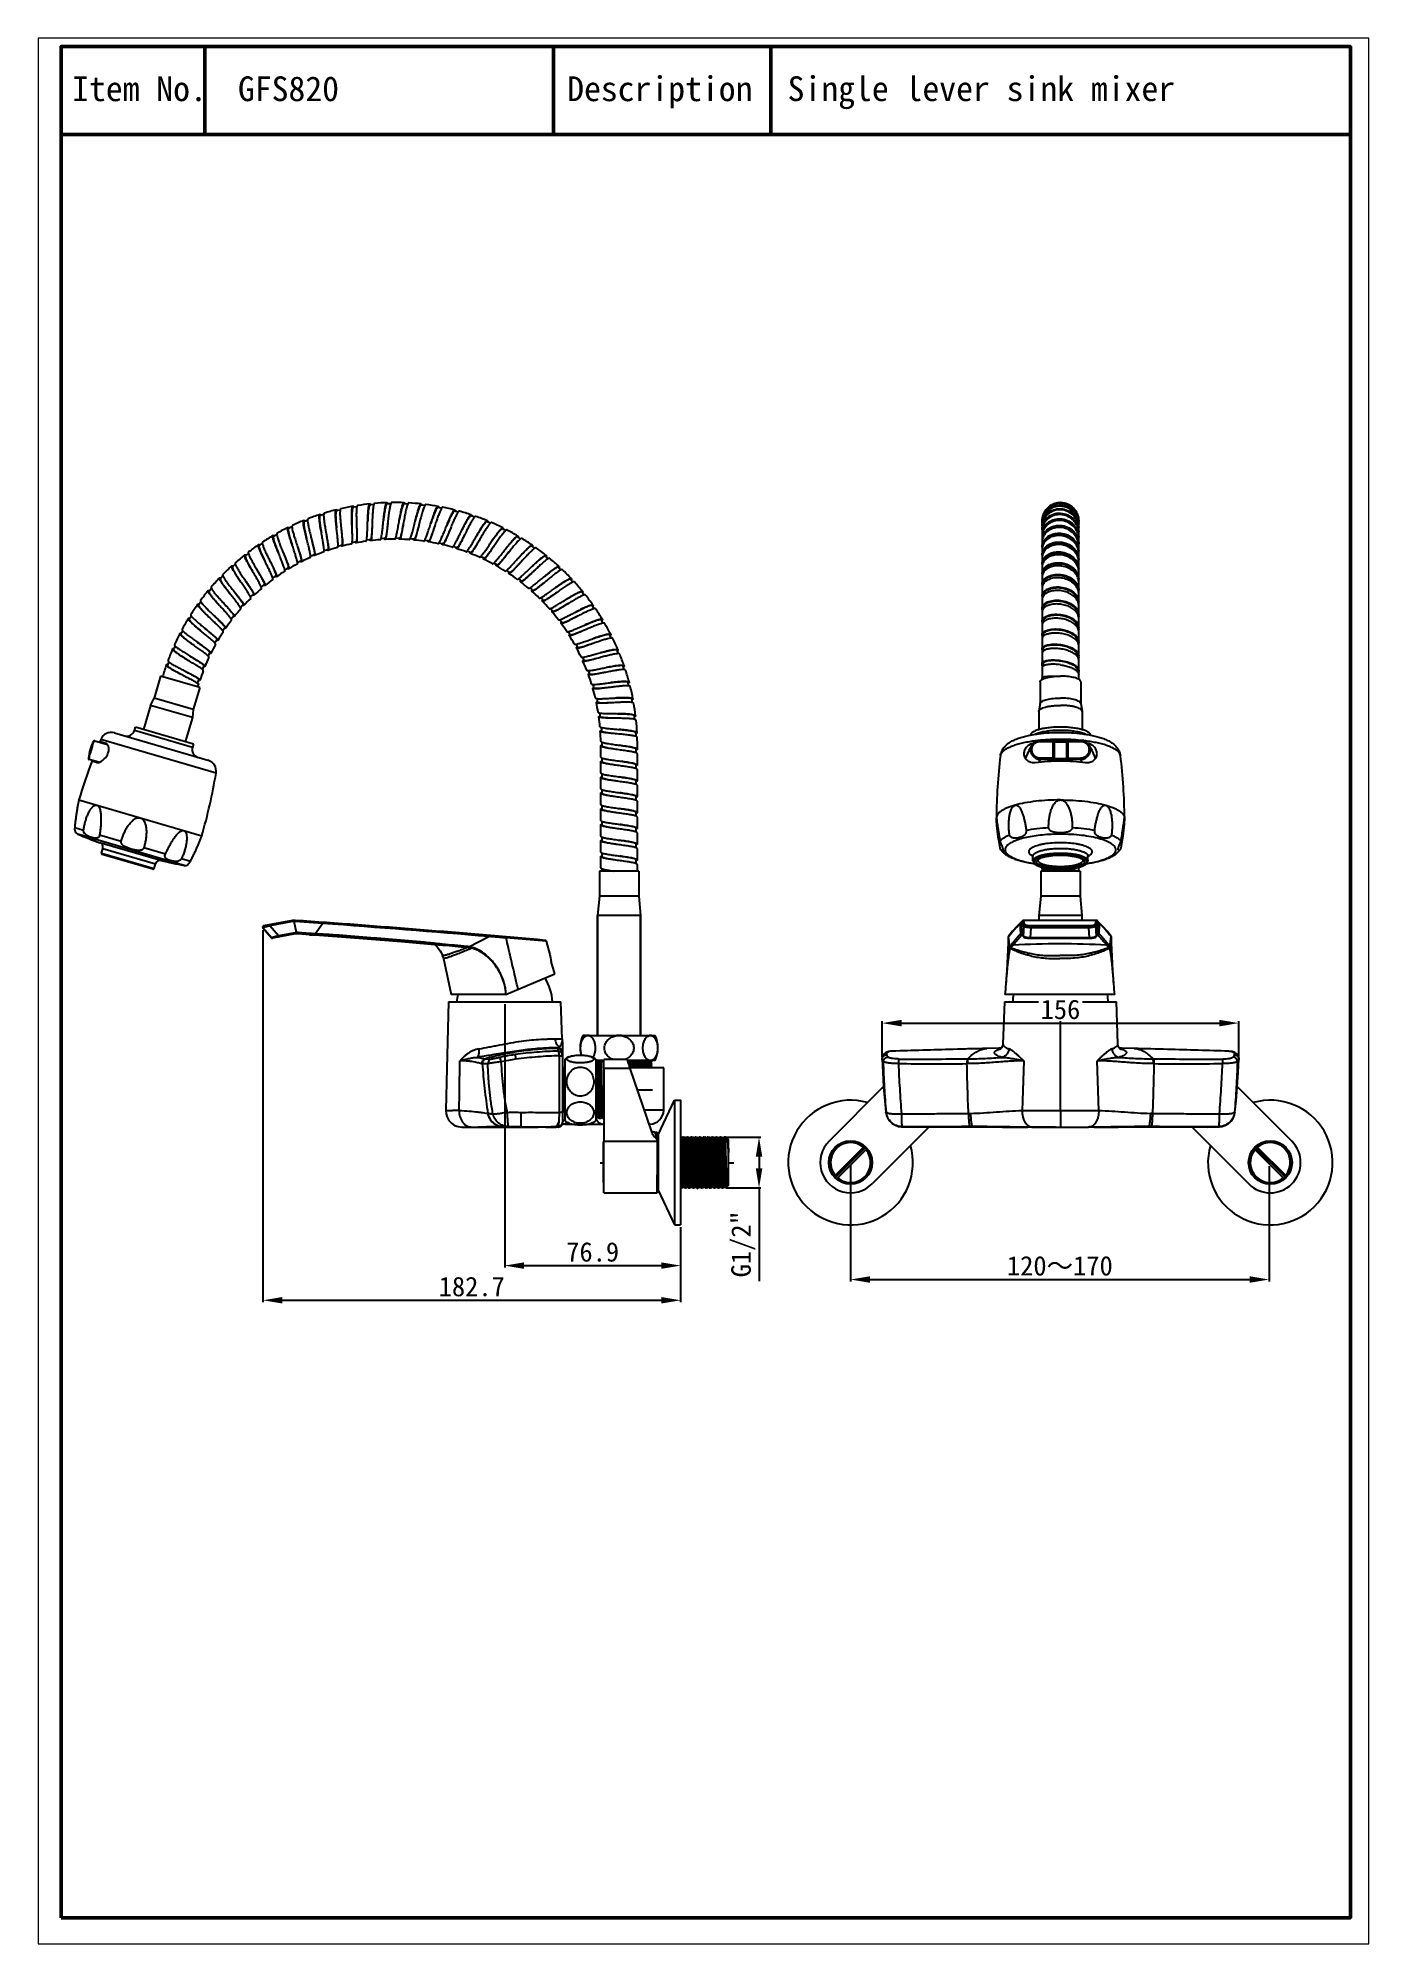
# Paper-space layout '公制' of a CAD drawing. Header units: millimetres. Extents: x 0 to 202, y 0 to 289.
# The model-space entities are those that its viewports show. They can reach past a viewport. Long polylines and large blocks are cut down to what shows.
import ezdxf

# ---------------------------------------------------------------- set-up
doc = ezdxf.new("R2010")
doc.units = ezdxf.units.MM
doc.layers.add('粗实线', color=7, linetype='Continuous')
doc.styles.add('ccw', font='')
doc.styles.get("Standard").update_dxf_attribs({"font": ''})
doc.styles.get('ccw').set_extended_font_data('SimHei')
doc.styles.get('Standard').set_extended_font_data('SimSun')
doc.dimstyles.new('副本 ISO-25-2bei', dxfattribs={"dimscale": 1.7, "dimtxt": 5, "dimasz": 5, "dimexe": 0.5, "dimexo": 0.625, "dimgap": 1, "dimtad": 1, "dimlfac": 0.0393, "dimdsep": 46, "dimtxsty": 'Standard', "dimcen": 2.5, "dimclrd": 1, "dimclre": 1, "dimclrt": 3, "dimadec": 0, "dimazin": 0, "dimtfac": 1, "dimtmove": 0, "dimatfit": 3, "dimfxl": 0, "dimarcsym": 0})

psp = doc.layouts.new('公制')

# ---------------------------------------------------------------- texts
at = {"layer": '粗实线', "lineweight": 50, "char_height": 3.75, "attachment_point": 1, "style": 'ccw'}
for s, insert in [('GFS820', (30.26, 282.71)), ('Description', (80.11, 282.71)), ('Item No.', (5.15, 282.71))]:
    psp.add_mtext_dynamic_manual_height_columns(s, width=21.7604, gutter_width=12.5, heights=[0], dxfattribs=dict(at, insert=insert))
at = {"layer": '粗实线', "lineweight": 50, "insert": (110.94, 282.72), "char_height": 3.75, "width": 101.5964, "attachment_point": 1, "style": 'ccw'}
psp.add_mtext(' Single lever sink mixer', dxfattribs=at)

msp = doc.modelspace()

# ---------------------------------------------------------------- blocks, each defined once
blk = doc.blocks.new('*D1')
at = {"color": 1, "lineweight": -2, "transparency": 16777216}
for p, q in [((4105.05, 26647.85), (4105.05, 26596.92)), ((4288.07, 26647.32), (4288.07, 26596.92)), ((4113.55, 26597.77), (4279.57, 26597.77))]:
    blk.add_line(p, q, dxfattribs=at)
at = {"color": 1, "transparency": 16777216}
for points in [[(4113.55, 26599.19), (4113.55, 26596.35), (4105.05, 26597.77)], [(4279.57, 26599.19), (4279.57, 26596.35), (4288.07, 26597.77)]]:
    blk.add_solid(points, dxfattribs=at)
at = {"layer": 'Defpoints', "color": 0, "transparency": 16777216}
for p in [(4105.05, 26648.92), (4288.07, 26648.39), (4288.07, 26597.77)]:
    blk.add_point(p, dxfattribs=at)
at = {"color": 3, "transparency": 16777216, "insert": (4196.56, 26603.72), "char_height": 8.5, "attachment_point": 5, "bg_fill": 3, "box_fill_scale": 1.1, "bg_fill_color": 256, "bg_fill_true_color": 13158600, "bg_fill_transparency": 0}
blk.add_mtext('120～170', dxfattribs=at)
blk = doc.blocks.new('*D0')
at = {"color": 1, "lineweight": -2, "transparency": 16777216}
for p, q in [((4118.85, 26695.12), (4118.85, 26710.73)), ((4127.35, 26709.88), (4266.32, 26709.88)), ((4274.82, 26695.29), (4274.82, 26710.73))]:
    blk.add_line(p, q, dxfattribs=at)
at = {"color": 1, "transparency": 16777216}
for points in [[(4127.35, 26711.3), (4127.35, 26708.46), (4118.85, 26709.88)], [(4266.32, 26711.3), (4266.32, 26708.46), (4274.82, 26709.88)]]:
    blk.add_solid(points, dxfattribs=at)
at = {"layer": 'Defpoints', "color": 0, "transparency": 16777216}
for p in [(4274.82, 26709.88), (4118.85, 26694.06), (4274.82, 26694.23)]:
    blk.add_point(p, dxfattribs=at)
at = {"color": 3, "transparency": 16777216, "insert": (4196.83, 26715.83), "char_height": 8.5, "attachment_point": 5, "bg_fill": 3, "box_fill_scale": 1.1, "bg_fill_color": 256, "bg_fill_true_color": 13158600, "bg_fill_transparency": 0}
blk.add_mtext('156', dxfattribs=at)
blk = doc.blocks.new('*D2')
at = {"color": 1, "lineweight": -2, "transparency": 16777216}
for p, q in [((3953.78, 26718.09), (3953.78, 26603)), ((4030.72, 26620.6), (4030.72, 26603)), ((3962.28, 26603.85), (4022.22, 26603.85))]:
    blk.add_line(p, q, dxfattribs=at)
at = {"color": 1, "transparency": 16777216}
for points in [[(3962.28, 26605.27), (3962.28, 26602.43), (3953.78, 26603.85)], [(4022.22, 26605.27), (4022.22, 26602.43), (4030.72, 26603.85)]]:
    blk.add_solid(points, dxfattribs=at)
at = {"layer": 'Defpoints', "color": 0, "transparency": 16777216}
for p in [(3953.78, 26719.16), (4030.72, 26621.66), (4030.72, 26603.85)]:
    blk.add_point(p, dxfattribs=at)
at = {"color": 3, "transparency": 16777216, "insert": (3992.25, 26609.8), "char_height": 8.5, "attachment_point": 5, "bg_fill": 3, "box_fill_scale": 1.1, "bg_fill_color": 256, "bg_fill_true_color": 13158600, "bg_fill_transparency": 0}
blk.add_mtext('76.9', dxfattribs=at)
blk = doc.blocks.new('*D3')
at = {"color": 1, "lineweight": -2, "transparency": 16777216}
for p, q in [((3848.03, 26750.53), (3848.03, 26587.85)), ((4030.72, 26610.74), (4030.72, 26587.85)), ((3856.53, 26588.7), (4022.22, 26588.7))]:
    blk.add_line(p, q, dxfattribs=at)
at = {"color": 1, "transparency": 16777216}
for points in [[(3856.53, 26590.12), (3856.53, 26587.28), (3848.03, 26588.7)], [(4022.22, 26590.12), (4022.22, 26587.28), (4030.72, 26588.7)]]:
    blk.add_solid(points, dxfattribs=at)
at = {"layer": 'Defpoints', "color": 0, "transparency": 16777216}
for p in [(3848.03, 26751.59), (4030.72, 26611.8), (4030.72, 26588.7)]:
    blk.add_point(p, dxfattribs=at)
at = {"color": 3, "transparency": 16777216, "insert": (3939.38, 26594.65), "char_height": 8.5, "attachment_point": 5, "bg_fill": 3, "box_fill_scale": 1.1, "bg_fill_color": 256, "bg_fill_true_color": 13158600, "bg_fill_transparency": 0}
blk.add_mtext('182.7', dxfattribs=at)
blk = doc.blocks.new('*D4')
at = {"color": 1, "lineweight": -2, "transparency": 16777216}
for p, q in [((4050.7, 26660.02), (4065.86, 26660.02)), ((4065.01, 26651.52), (4065.01, 26646.32)), ((4050.55, 26637.82), (4065.86, 26637.82)), ((4065.01, 26637.82), (4065.01, 26597.02))]:
    blk.add_line(p, q, dxfattribs=at)
at = {"color": 1, "transparency": 16777216}
for points in [[(4063.6, 26651.52), (4066.43, 26651.52), (4065.01, 26660.02)], [(4063.6, 26646.32), (4066.43, 26646.32), (4065.01, 26637.82)]]:
    blk.add_solid(points, dxfattribs=at)
at = {"layer": 'Defpoints', "color": 0, "transparency": 16777216}
for p in [(4049.64, 26660.02), (4049.49, 26637.82), (4065.01, 26637.82)]:
    blk.add_point(p, dxfattribs=at)
at = {"color": 3, "transparency": 16777216, "insert": (4058.17, 26613.17), "char_height": 8.5, "attachment_point": 5, "rotation": 90}
blk.add_mtext('G1/2"', dxfattribs=at)

# ---------------------------------------------------------------- dimensions: what is measured, and where the dimension line sits
dim = msp.add_linear_dim(base=(4065.015, 26637.816), p1=(4049.642, 26660.016), p2=(4049.492, 26637.816), angle=90, text='G1/2"', dimstyle='副本 ISO-25-2bei')
dim.commit()
dim.dimension.update_dxf_attribs({"geometry": '*D4', "text_midpoint": (4058.167, 26613.166)})

# ---------------------------------------------------------------- linework, layer by layer
at = {"color": 7, "linetype": 'Continuous'}
for p, q in [((4174.045, 26747.74), (4173.996, 26747.506)), ((4174.324, 26747.951), (4174.123, 26747.706)), ((4174.738, 26743.261), (4174.123, 26747.706)), ((4174.331, 26747.959), (4174.324, 26747.951)), ((4179.481, 26753.717), (4179.201, 26753.428)), ((4179.428, 26748.916), (4179.201, 26753.43)), ((4179.455, 26748.943), (4179.428, 26748.912)), ((4180.04, 26754.289), (4179.481, 26753.717)), ((4179.942, 26749.412), (4179.604, 26749.032)), ((4180.185, 26754.639), (4179.91, 26754.361)), ((4179.995, 26749.423), (4180.071, 26754.295)), ((4180.029, 26748.445), (4180.002, 26748.423)), ((4180.291, 26748.482), (4180.026, 26748.445)), ((4180.55, 26748), (4180.042, 26749.342)), ((4180.073, 26749.166), (4180.042, 26749.342)), ((4180.581, 26747.823), (4180.074, 26749.165)), ((4180.25, 26748.699), (4180.103, 26748.531)), ((4180.812, 26752.394), (4180.119, 26754.222)), ((4180.264, 26748.552), (4180.285, 26748.554)), ((4180.29, 26748.487), (4180.328, 26748.491)), ((4180.33, 26748.488), (4180.291, 26748.482)), ((4180.561, 26754.797), (4180.494, 26754.793)), ((4180.812, 26752.394), (4180.55, 26748)), ((4180.581, 26747.823), (4180.55, 26748)), ((4180.57, 26754.795), (4180.561, 26754.797)), ((4212.564, 26754.797), (4180.561, 26754.797)), ((4180.561, 26754.797), (4180.561, 26754.797)), ((4180.583, 26747.819), (4180.581, 26747.823)), ((4181.31, 26752.886), (4180.618, 26754.714)), ((4212.507, 26754.714), (4180.618, 26754.714)), ((4183.871, 26751.574), (4183.61, 26747.18)), ((4209.516, 26747.18), (4183.61, 26747.18)), ((4183.61, 26747.005), (4183.61, 26747.18)), ((4183.61, 26747.005), (4209.516, 26747.005)), ((4209.254, 26752.39), (4183.871, 26752.39)), ((4183.871, 26751.574), (4183.871, 26752.39)), ((4209.254, 26751.574), (4183.871, 26751.574)), ((4209.254, 26751.574), (4209.254, 26752.39)), ((4209.516, 26747.18), (4209.254, 26751.574)), ((4209.516, 26747.005), (4209.516, 26747.18)), ((4212.507, 26754.714), (4211.815, 26752.886)), ((4213.006, 26754.222), (4212.314, 26752.394)), ((4212.575, 26748), (4212.314, 26752.394)), ((4212.542, 26747.819), (4212.544, 26747.823)), ((4213.053, 26749.166), (4212.544, 26747.823)), ((4212.544, 26747.823), (4212.575, 26748)), ((4212.564, 26754.797), (4212.555, 26754.795)), ((4213.083, 26749.342), (4212.575, 26748)), ((4212.795, 26748.488), (4212.829, 26748.483)), ((4212.797, 26748.491), (4212.83, 26748.487)), ((4212.829, 26748.483), (4213.1, 26748.445)), ((4212.856, 26748.553), (4212.841, 26748.554)), ((4213.023, 26748.531), (4212.876, 26748.699)), ((4213.217, 26754.36), (4212.94, 26754.639)), ((4213.053, 26749.166), (4213.083, 26749.342)), ((4213.053, 26749.166), (4213.053, 26749.166)), ((4213.13, 26749.423), (4213.054, 26754.295)), ((4213.645, 26753.717), (4213.085, 26754.289)), ((4213.123, 26748.423), (4213.096, 26748.445)), ((4213.522, 26749.032), (4213.183, 26749.412)), ((4213.925, 26753.428), (4213.645, 26753.717)), ((4213.698, 26748.912), (4213.67, 26748.943)), ((4213.698, 26748.916), (4213.925, 26753.43)), ((4215.501, 26751.95), (4213.785, 26753.778)), ((4218.387, 26743.261), (4219.002, 26747.706)), ((4218.802, 26747.951), (4218.795, 26747.959)), ((4219.002, 26747.706), (4218.802, 26747.951)), ((4218.891, 26748.022), (4218.885, 26748.03)), ((4218.954, 26747.945), (4218.885, 26748.03)), ((4219.082, 26747.737), (4218.954, 26747.945)), ((4219.13, 26747.506), (4219.082, 26747.737))]:
    msp.add_line(p, q, dxfattribs=at)
for points in [[(4173.996, 26747.507), (4173.925, 26744.97), (4173.836, 26742.115), (4173.727, 26739.146), (4173.587, 26735.999), (4173.386, 26732.725), (4173.126, 26729.332), (4172.929, 26726.903)], [(4174.241, 26748.03), (4174.173, 26747.947), (4174.045, 26747.74)], [(4179.34, 26753.778), (4177.625, 26751.951), (4175.913, 26750.019), (4174.234, 26748.022)], [(4179.91, 26754.361), (4179.617, 26754.063), (4179.34, 26753.778)], [(4180.494, 26754.793), (4180.319, 26754.737), (4180.185, 26754.639)], [(4180.583, 26747.819), (4180.636, 26747.713), (4180.842, 26747.494), (4181.102, 26747.35), (4181.433, 26747.236), (4181.865, 26747.141), (4182.419, 26747.064), (4183.09, 26747.016), (4183.61, 26747.005)], [(4209.516, 26747.005), (4210.06, 26747.017), (4210.731, 26747.067), (4211.281, 26747.144), (4211.71, 26747.241), (4212.038, 26747.356), (4212.295, 26747.503), (4212.499, 26747.728), (4212.542, 26747.819)], [(4212.941, 26754.639), (4212.813, 26754.734), (4212.636, 26754.792), (4212.564, 26754.797)], [(4213.785, 26753.778), (4213.51, 26754.061), (4213.217, 26754.36)], [(4218.891, 26748.022), (4217.214, 26750.017), (4215.501, 26751.95)], [(4220.197, 26726.903), (4219.999, 26729.332), (4219.74, 26732.725), (4219.539, 26735.999), (4219.398, 26739.146), (4219.29, 26742.115), (4219.2, 26744.97), (4219.13, 26747.507)]]:
    msp.add_lwpolyline(points, dxfattribs=at)
for centre, radius, start, end in [((4174.618, 26747.709), 0.495, 140.836282, 180.404523), ((4179.697, 26753.433), 0.496, 135.98661, 180.320164), ((4180.106, 26749.033), 0.502, 180.396665, 269.647999), ((4180.537, 26754.289), 0.496, 135.022906, 180.313835), ((4180.573, 26754.294), 0.501, 112.648837, 179.885789), ((4180.443, 26749.418), 0.501, 225.024596, 229.116107), ((4181.339, 26739.618), 8.998, 96.86374, 97.898945), ((4212.553, 26754.294), 0.501, 0.114215, 67.351164), ((4211.782, 26739.584), 9.033, 82.101849, 83.166814), ((4212.589, 26754.289), 0.496, 359.686505, 44.844564), ((4212.682, 26749.418), 0.501, 310.883862, 314.975473), ((4213.02, 26749.033), 0.502, 270.352001, 359.603329), ((4213.428, 26753.433), 0.496, 359.6799, 44.012399), ((4218.507, 26747.709), 0.495, 359.603121, 39.128833), ((4196.311, 26414.065), 330.478, 89.956373, 93.51347), ((4196.814, 26414.065), 330.478, 86.48653, 90.043627)]:
    msp.add_arc(centre, radius, start, end, dxfattribs=at)
for points, knots in [([(3867.809, 26930.403), (3867.693, 26930.359), (3867.649, 26930.212), (3867.624, 26930.081), (3867.624, 26930.081), (3867.603, 26929.967), (3867.596, 26929.865), (3867.595, 26929.76), (3867.595, 26929.76), (3867.592, 26929.62), (3867.596, 26929.476), (3867.606, 26929.336)], [0, 0, 0, 0, 0.3333333, 0.3333333, 0.3333333, 0.3333333, 0.6666667, 0.6666667, 0.6666667, 0.6666667, 1, 1, 1, 1]), ([(3873.603, 26924.318), (3873.448, 26925.185), (3873.296, 26926.054), (3873.155, 26926.923), (3873.155, 26926.923), (3873.091, 26927.325), (3873.028, 26927.727), (3872.971, 26928.129), (3872.971, 26928.129), (3872.917, 26928.494), (3872.868, 26928.861), (3872.824, 26929.227), (3872.824, 26929.227), (3872.786, 26929.546), (3872.751, 26929.867), (3872.726, 26930.186), (3872.726, 26930.186), (3872.703, 26930.453), (3872.687, 26930.719), (3872.682, 26930.985), (3872.682, 26930.985), (3872.678, 26931.189), (3872.679, 26931.393), (3872.698, 26931.599), (3872.698, 26931.599), (3872.71, 26931.74), (3872.73, 26931.882), (3872.778, 26932.014)], [0, 0, 0, 0, 0.1428571, 0.1428571, 0.1428571, 0.1428572, 0.2857143, 0.2857143, 0.2857143, 0.2857143, 0.4285714, 0.4285714, 0.4285714, 0.4285714, 0.5714286, 0.5714286, 0.5714286, 0.5714286, 0.7142857, 0.7142857, 0.7142857, 0.7142857, 0.8571429, 0.8571429, 0.8571429, 0.8571429, 1, 1, 1, 1]), ([(3872.778, 26932.014), (3872.787, 26932.042), (3872.799, 26932.069), (3872.814, 26932.096), (3872.814, 26932.096), (3872.845, 26932.154), (3872.892, 26932.212), (3872.955, 26932.232)], [0, 0, 0, 0, 0.5, 0.5, 0.5, 0.5, 1, 1, 1, 1]), ([(3873.095, 26931.777), (3873.011, 26931.752), (3872.955, 26931.663), (3872.918, 26931.578), (3872.918, 26931.578), (3872.89, 26931.512), (3872.874, 26931.447), (3872.861, 26931.381), (3872.861, 26931.381), (3872.844, 26931.296), (3872.832, 26931.209), (3872.824, 26931.12), (3872.824, 26931.12), (3872.813, 26931.013), (3872.807, 26930.908), (3872.805, 26930.801), (3872.805, 26930.801), (3872.801, 26930.673), (3872.802, 26930.548), (3872.805, 26930.421), (3872.805, 26930.421), (3872.811, 26930.113), (3872.833, 26929.805), (3872.86, 26929.497), (3872.86, 26929.497), (3872.929, 26928.703), (3873.035, 26927.909), (3873.153, 26927.12), (3873.153, 26927.12), (3873.29, 26926.183), (3873.446, 26925.251), (3873.603, 26924.318)], [0, 0, 0, 0, 0.125, 0.125, 0.125, 0.125, 0.25, 0.25, 0.25, 0.25, 0.375, 0.375, 0.375, 0.375, 0.5, 0.5, 0.5, 0.5, 0.625, 0.625, 0.625, 0.625, 0.75, 0.75, 0.75, 0.75, 0.875, 0.875, 0.875, 0.875, 1, 1, 1, 1]), ([(3872.955, 26932.232), (3873.026, 26932.255), (3873.106, 26932.227), (3873.174, 26932.189), (3873.174, 26932.189), (3873.224, 26932.16), (3873.266, 26932.126), (3873.306, 26932.09), (3873.306, 26932.09), (3873.359, 26932.043), (3873.408, 26931.993), (3873.455, 26931.939)], [0, 0, 0, 0, 0.3333333, 0.3333333, 0.3333333, 0.3333333, 0.6666667, 0.6666667, 0.6666667, 0.6666667, 1, 1, 1, 1]), ([(3874.606, 26931.797), (3874.603, 26931.365), (3874.635, 26930.933), (3874.678, 26930.502), (3874.678, 26930.502), (3874.733, 26929.934), (3874.806, 26929.366), (3874.887, 26928.8), (3874.887, 26928.8), (3874.982, 26928.135), (3875.089, 26927.472), (3875.2, 26926.81), (3875.2, 26926.81), (3875.319, 26926.096), (3875.444, 26925.383), (3875.573, 26924.672)], [0, 0, 0, 0, 0.25, 0.25, 0.25, 0.25, 0.5, 0.5, 0.5, 0.5, 0.75, 0.75, 0.75, 0.75, 1, 1, 1, 1]), ([(3874.884, 26932.842), (3874.766, 26932.806), (3874.71, 26932.663), (3874.676, 26932.536), (3874.676, 26932.536), (3874.647, 26932.423), (3874.634, 26932.323), (3874.624, 26932.219), (3874.624, 26932.219), (3874.612, 26932.081), (3874.607, 26931.938), (3874.606, 26931.797)], [0, 0, 0, 0, 0.3333333, 0.3333333, 0.3333333, 0.3333333, 0.6666667, 0.6666667, 0.6666667, 0.6666667, 1, 1, 1, 1]), ([(3880.234, 26926.363), (3880.14, 26927.239), (3880.049, 26928.115), (3879.971, 26928.993), (3879.971, 26928.993), (3879.934, 26929.398), (3879.901, 26929.804), (3879.872, 26930.209), (3879.872, 26930.209), (3879.845, 26930.577), (3879.821, 26930.945), (3879.803, 26931.314), (3879.803, 26931.314), (3879.787, 26931.635), (3879.777, 26931.956), (3879.773, 26932.279), (3879.773, 26932.279), (3879.77, 26932.545), (3879.771, 26932.811), (3879.785, 26933.078), (3879.785, 26933.078), (3879.795, 26933.282), (3879.811, 26933.486), (3879.845, 26933.689), (3879.845, 26933.689), (3879.866, 26933.83), (3879.896, 26933.969), (3879.953, 26934.097)], [0, 0, 0, 0, 0.1428571, 0.1428571, 0.1428571, 0.1428572, 0.2857143, 0.2857143, 0.2857143, 0.2857143, 0.4285714, 0.4285714, 0.4285714, 0.4285714, 0.5714286, 0.5714286, 0.5714286, 0.5714286, 0.7142857, 0.7142857, 0.7142857, 0.7142857, 0.8571429, 0.8571429, 0.8571429, 0.8571429, 1, 1, 1, 1]), ([(3880.254, 26933.839), (3880.169, 26933.82), (3880.106, 26933.737), (3880.063, 26933.656), (3880.063, 26933.656), (3880.031, 26933.591), (3880.009, 26933.528), (3879.992, 26933.463), (3879.992, 26933.463), (3879.968, 26933.38), (3879.95, 26933.293), (3879.936, 26933.206), (3879.936, 26933.206), (3879.896, 26932.975), (3879.878, 26932.74), (3879.869, 26932.506), (3879.869, 26932.506), (3879.854, 26932.199), (3879.853, 26931.891), (3879.858, 26931.583), (3879.858, 26931.583), (3879.864, 26931.21), (3879.878, 26930.837), (3879.898, 26930.463), (3879.898, 26930.463), (3879.921, 26930.038), (3879.949, 26929.614), (3879.981, 26929.19), (3879.981, 26929.19), (3880.054, 26928.246), (3880.142, 26927.305), (3880.234, 26926.363)], [0, 0, 0, 0, 0.125, 0.125, 0.125, 0.125, 0.25, 0.25, 0.25, 0.25, 0.375, 0.375, 0.375, 0.375, 0.5, 0.5, 0.5, 0.5, 0.625, 0.625, 0.625, 0.625, 0.75, 0.75, 0.75, 0.75, 0.875, 0.875, 0.875, 0.875, 1, 1, 1, 1]), ([(3879.953, 26934.097), (3879.965, 26934.124), (3879.979, 26934.151), (3879.995, 26934.176), (3879.995, 26934.176), (3880.031, 26934.232), (3880.082, 26934.287), (3880.146, 26934.303)], [0, 0, 0, 0, 0.5, 0.5, 0.5, 0.5, 1, 1, 1, 1]), ([(3880.146, 26934.303), (3880.205, 26934.318), (3880.269, 26934.296), (3880.325, 26934.267), (3880.325, 26934.267), (3880.412, 26934.22), (3880.476, 26934.151), (3880.539, 26934.078)], [0, 0, 0, 0, 0.5, 0.5, 0.5, 0.5, 1, 1, 1, 1]), ([(3881.762, 26933.753), (3881.729, 26933.321), (3881.731, 26932.889), (3881.742, 26932.455), (3881.742, 26932.455), (3881.757, 26931.884), (3881.79, 26931.313), (3881.83, 26930.743), (3881.83, 26930.743), (3881.878, 26930.073), (3881.937, 26929.404), (3882.001, 26928.736), (3882.001, 26928.736), (3882.071, 26928.015), (3882.146, 26927.295), (3882.224, 26926.575)], [0, 0, 0, 0, 0.25, 0.25, 0.25, 0.25, 0.5, 0.5, 0.5, 0.5, 0.75, 0.75, 0.75, 0.75, 1, 1, 1, 1]), ([(3882.113, 26934.774), (3881.992, 26934.747), (3881.928, 26934.61), (3881.885, 26934.484), (3881.885, 26934.484), (3881.848, 26934.374), (3881.828, 26934.275), (3881.81, 26934.171), (3881.81, 26934.171), (3881.789, 26934.036), (3881.773, 26933.892), (3881.762, 26933.753)], [0, 0, 0, 0, 0.3333333, 0.3333333, 0.3333333, 0.3333333, 0.6666667, 0.6666667, 0.6666667, 0.6666667, 1, 1, 1, 1]), ([(3886.993, 26927.933), (3886.961, 26928.814), (3886.932, 26929.694), (3886.916, 26930.574), (3886.916, 26930.574), (3886.909, 26930.981), (3886.904, 26931.388), (3886.902, 26931.793), (3886.902, 26931.793), (3886.901, 26932.162), (3886.904, 26932.532), (3886.912, 26932.901), (3886.912, 26932.901), (3886.92, 26933.222), (3886.93, 26933.543), (3886.949, 26933.864), (3886.949, 26933.864), (3886.965, 26934.131), (3886.987, 26934.397), (3887.019, 26934.662), (3887.019, 26934.662), (3887.043, 26934.864), (3887.073, 26935.067), (3887.12, 26935.268), (3887.12, 26935.268), (3887.152, 26935.406), (3887.191, 26935.543), (3887.258, 26935.668)], [0, 0, 0, 0, 0.1428571, 0.1428571, 0.1428571, 0.1428572, 0.2857143, 0.2857143, 0.2857143, 0.2857143, 0.4285714, 0.4285714, 0.4285714, 0.4285714, 0.5714286, 0.5714286, 0.5714286, 0.5714286, 0.7142857, 0.7142857, 0.7142857, 0.7142857, 0.8571429, 0.8571429, 0.8571429, 0.8571429, 1, 1, 1, 1]), ([(3887.539, 26935.391), (3887.451, 26935.377), (3887.384, 26935.299), (3887.336, 26935.218), (3887.336, 26935.218), (3887.3, 26935.157), (3887.274, 26935.095), (3887.251, 26935.031), (3887.251, 26935.031), (3887.222, 26934.949), (3887.198, 26934.864), (3887.176, 26934.778), (3887.176, 26934.778), (3887.12, 26934.551), (3887.087, 26934.319), (3887.06, 26934.086), (3887.06, 26934.086), (3887.025, 26933.78), (3887.003, 26933.471), (3886.985, 26933.163), (3886.985, 26933.163), (3886.965, 26932.79), (3886.954, 26932.417), (3886.948, 26932.045), (3886.948, 26932.045), (3886.94, 26931.619), (3886.938, 26931.194), (3886.94, 26930.77), (3886.94, 26930.77), (3886.945, 26929.824), (3886.966, 26928.879), (3886.993, 26927.935)], [0, 0, 0, 0, 0.125, 0.125, 0.125, 0.125, 0.25, 0.25, 0.25, 0.25, 0.375, 0.375, 0.375, 0.375, 0.5, 0.5, 0.5, 0.5, 0.625, 0.625, 0.625, 0.625, 0.75, 0.75, 0.75, 0.75, 0.875, 0.875, 0.875, 0.875, 1, 1, 1, 1]), ([(3887.258, 26935.668), (3887.271, 26935.695), (3887.288, 26935.72), (3887.305, 26935.744), (3887.305, 26935.744), (3887.345, 26935.799), (3887.4, 26935.85), (3887.464, 26935.86)], [0, 0, 0, 0, 0.5, 0.5, 0.5, 0.5, 1, 1, 1, 1]), ([(3887.464, 26935.86), (3887.524, 26935.871), (3887.589, 26935.846), (3887.641, 26935.812), (3887.641, 26935.812), (3887.725, 26935.759), (3887.784, 26935.685), (3887.841, 26935.609)], [0, 0, 0, 0, 0.5, 0.5, 0.5, 0.5, 1, 1, 1, 1]), ([(3889.036, 26935.183), (3888.973, 26934.754), (3888.945, 26934.322), (3888.926, 26933.888), (3888.926, 26933.888), (3888.901, 26933.318), (3888.894, 26932.747), (3888.894, 26932.177), (3888.894, 26932.177), (3888.894, 26931.507), (3888.906, 26930.838), (3888.924, 26930.169), (3888.924, 26930.169), (3888.941, 26929.448), (3888.965, 26928.727), (3888.992, 26928.007)], [0, 0, 0, 0, 0.25, 0.25, 0.25, 0.25, 0.5, 0.5, 0.5, 0.5, 0.75, 0.75, 0.75, 0.75, 1, 1, 1, 1]), ([(3889.46, 26936.192), (3889.337, 26936.174), (3889.262, 26936.038), (3889.21, 26935.914), (3889.21, 26935.914), (3889.166, 26935.807), (3889.138, 26935.707), (3889.114, 26935.604), (3889.114, 26935.604), (3889.083, 26935.467), (3889.056, 26935.324), (3889.036, 26935.183)], [0, 0, 0, 0, 0.3333333, 0.3333333, 0.3333333, 0.3333333, 0.6666667, 0.6666667, 0.6666667, 0.6666667, 1, 1, 1, 1]), ([(3893.845, 26929.025), (3893.875, 26929.905), (3893.909, 26930.787), (3893.956, 26931.666), (3893.956, 26931.666), (3893.976, 26932.073), (3894, 26932.478), (3894.028, 26932.885), (3894.028, 26932.885), (3894.053, 26933.253), (3894.081, 26933.621), (3894.116, 26933.989), (3894.116, 26933.989), (3894.146, 26934.308), (3894.179, 26934.628), (3894.222, 26934.948), (3894.222, 26934.948), (3894.255, 26935.212), (3894.295, 26935.475), (3894.346, 26935.737), (3894.346, 26935.737), (3894.385, 26935.938), (3894.431, 26936.137), (3894.491, 26936.334), (3894.491, 26936.334), (3894.534, 26936.469), (3894.582, 26936.603), (3894.657, 26936.722)], [0, 0, 0, 0, 0.1428571, 0.1428571, 0.1428571, 0.1428572, 0.2857143, 0.2857143, 0.2857143, 0.2857143, 0.4285714, 0.4285714, 0.4285714, 0.4285714, 0.5714286, 0.5714286, 0.5714286, 0.5714286, 0.7142857, 0.7142857, 0.7142857, 0.7142857, 0.8571429, 0.8571429, 0.8571429, 0.8571429, 1, 1, 1, 1]), ([(3894.919, 26936.424), (3894.831, 26936.417), (3894.758, 26936.343), (3894.704, 26936.269), (3894.704, 26936.269), (3894.663, 26936.211), (3894.633, 26936.151), (3894.606, 26936.089), (3894.606, 26936.089), (3894.571, 26936.01), (3894.54, 26935.927), (3894.514, 26935.844), (3894.514, 26935.844), (3894.441, 26935.621), (3894.392, 26935.392), (3894.349, 26935.162), (3894.349, 26935.162), (3894.291, 26934.858), (3894.247, 26934.553), (3894.208, 26934.248), (3894.208, 26934.248), (3894.16, 26933.878), (3894.123, 26933.506), (3894.091, 26933.134), (3894.091, 26933.134), (3894.053, 26932.71), (3894.021, 26932.284), (3893.993, 26931.86), (3893.993, 26931.86), (3893.932, 26930.916), (3893.886, 26929.97), (3893.845, 26929.025)], [0, 0, 0, 0, 0.125, 0.125, 0.125, 0.125, 0.25, 0.25, 0.25, 0.25, 0.375, 0.375, 0.375, 0.375, 0.5, 0.5, 0.5, 0.5, 0.625, 0.625, 0.625, 0.625, 0.75, 0.75, 0.75, 0.75, 0.875, 0.875, 0.875, 0.875, 1, 1, 1, 1]), ([(3894.657, 26936.722), (3894.673, 26936.747), (3894.69, 26936.772), (3894.709, 26936.794), (3894.709, 26936.794), (3894.753, 26936.845), (3894.811, 26936.892), (3894.876, 26936.899)], [0, 0, 0, 0, 0.5, 0.5, 0.5, 0.5, 1, 1, 1, 1]), ([(3894.876, 26936.899), (3894.936, 26936.904), (3894.998, 26936.875), (3895.049, 26936.837), (3895.049, 26936.837), (3895.128, 26936.778), (3895.182, 26936.699), (3895.235, 26936.62)], [0, 0, 0, 0, 0.5, 0.5, 0.5, 0.5, 1, 1, 1, 1]), ([(3896.399, 26936.127), (3896.305, 26935.704), (3896.246, 26935.274), (3896.197, 26934.845), (3896.197, 26934.845), (3896.131, 26934.276), (3896.083, 26933.706), (3896.043, 26933.136), (3896.043, 26933.136), (3895.996, 26932.468), (3895.96, 26931.796), (3895.929, 26931.126), (3895.929, 26931.126), (3895.897, 26930.402), (3895.869, 26929.679), (3895.845, 26928.956)], [0, 0, 0, 0, 0.25, 0.25, 0.25, 0.25, 0.5, 0.5, 0.5, 0.5, 0.75, 0.75, 0.75, 0.75, 1, 1, 1, 1]), ([(3896.89, 26937.089), (3896.767, 26937.078), (3896.684, 26936.951), (3896.623, 26936.833), (3896.623, 26936.833), (3896.571, 26936.73), (3896.536, 26936.634), (3896.506, 26936.533), (3896.506, 26936.533), (3896.464, 26936.402), (3896.429, 26936.263), (3896.399, 26936.127)], [0, 0, 0, 0, 0.3333333, 0.3333333, 0.3333333, 0.3333333, 0.6666667, 0.6666667, 0.6666667, 0.6666667, 1, 1, 1, 1]), ([(3900.758, 26929.63), (3900.85, 26930.505), (3900.946, 26931.381), (3901.053, 26932.256), (3901.053, 26932.256), (3901.104, 26932.659), (3901.156, 26933.063), (3901.212, 26933.466), (3901.212, 26933.466), (3901.263, 26933.831), (3901.318, 26934.196), (3901.377, 26934.56), (3901.377, 26934.56), (3901.43, 26934.877), (3901.487, 26935.194), (3901.551, 26935.51), (3901.551, 26935.51), (3901.604, 26935.771), (3901.662, 26936.03), (3901.732, 26936.287), (3901.732, 26936.287), (3901.784, 26936.485), (3901.844, 26936.681), (3901.917, 26936.873), (3901.917, 26936.873), (3901.968, 26937.006), (3902.027, 26937.135), (3902.11, 26937.249)], [0, 0, 0, 0, 0.1428571, 0.1428571, 0.1428571, 0.1428572, 0.2857143, 0.2857143, 0.2857143, 0.2857143, 0.4285714, 0.4285714, 0.4285714, 0.4285714, 0.5714286, 0.5714286, 0.5714286, 0.5714286, 0.7142857, 0.7142857, 0.7142857, 0.7142857, 0.8571429, 0.8571429, 0.8571429, 0.8571429, 1, 1, 1, 1]), ([(3902.35, 26936.933), (3902.261, 26936.933), (3902.184, 26936.865), (3902.125, 26936.794), (3902.125, 26936.794), (3902.079, 26936.739), (3902.046, 26936.682), (3902.014, 26936.622), (3902.014, 26936.622), (3901.974, 26936.544), (3901.938, 26936.464), (3901.905, 26936.382), (3901.905, 26936.382), (3901.817, 26936.163), (3901.752, 26935.938), (3901.693, 26935.712), (3901.693, 26935.712), (3901.614, 26935.414), (3901.548, 26935.113), (3901.488, 26934.812), (3901.488, 26934.812), (3901.414, 26934.445), (3901.352, 26934.077), (3901.291, 26933.708), (3901.291, 26933.708), (3901.224, 26933.288), (3901.163, 26932.866), (3901.105, 26932.445), (3901.105, 26932.445), (3900.977, 26931.508), (3900.865, 26930.569), (3900.758, 26929.629)], [0, 0, 0, 0, 0.125, 0.125, 0.125, 0.125, 0.25, 0.25, 0.25, 0.25, 0.375, 0.375, 0.375, 0.375, 0.5, 0.5, 0.5, 0.5, 0.625, 0.625, 0.625, 0.625, 0.75, 0.75, 0.75, 0.75, 0.875, 0.875, 0.875, 0.875, 1, 1, 1, 1]), ([(3902.11, 26937.249), (3902.128, 26937.273), (3902.146, 26937.296), (3902.168, 26937.319), (3902.168, 26937.319), (3902.214, 26937.366), (3902.276, 26937.408), (3902.342, 26937.41)], [0, 0, 0, 0, 0.5, 0.5, 0.5, 0.5, 1, 1, 1, 1]), ([(3902.342, 26937.41), (3902.403, 26937.412), (3902.462, 26937.378), (3902.51, 26937.337), (3902.51, 26937.337), (3902.585, 26937.273), (3902.633, 26937.19), (3902.68, 26937.107)], [0, 0, 0, 0, 0.5, 0.5, 0.5, 0.5, 1, 1, 1, 1]), ([(3903.974, 26936.952), (3903.974, 26936.952), (3902.827, 26936.939), (3902.827, 26936.939), (3902.827, 26936.939), (3902.827, 26936.939), (3902.35, 26936.933), (3902.35, 26936.933)], [0, 0, 0, 0, 0.5, 0.5, 0.5, 0.5, 1, 1, 1, 1]), ([(3904.029, 26937.127), (3903.954, 26936.98), (3903.898, 26936.824), (3903.847, 26936.665), (3903.847, 26936.665), (3903.778, 26936.452), (3903.722, 26936.235), (3903.67, 26936.017), (3903.67, 26936.017), (3903.607, 26935.745), (3903.551, 26935.472), (3903.5, 26935.198), (3903.5, 26935.198), (3903.44, 26934.877), (3903.386, 26934.555), (3903.337, 26934.232), (3903.337, 26934.232), (3903.219, 26933.476), (3903.12, 26932.716), (3903.029, 26931.956), (3903.029, 26931.956), (3902.929, 26931.111), (3902.837, 26930.265), (3902.747, 26929.42)], [0, 0, 0, 0, 0.1666667, 0.1666667, 0.1666667, 0.1666667, 0.3333333, 0.3333333, 0.3333333, 0.3333333, 0.5, 0.5, 0.5, 0.5, 0.6666667, 0.6666667, 0.6666667, 0.6666667, 0.8333333, 0.8333333, 0.8333333, 0.8333333, 1, 1, 1, 1]), ([(3904.363, 26937.458), (3904.3, 26937.457), (3904.243, 26937.419), (3904.195, 26937.374), (3904.195, 26937.374), (3904.12, 26937.303), (3904.073, 26937.216), (3904.029, 26937.127)], [0, 0, 0, 0, 0.5, 0.5, 0.5, 0.5, 1, 1, 1, 1]), ([(3907.695, 26929.744), (3907.848, 26930.611), (3908.006, 26931.476), (3908.175, 26932.34), (3908.175, 26932.34), (3908.254, 26932.739), (3908.334, 26933.138), (3908.418, 26933.535), (3908.418, 26933.535), (3908.496, 26933.895), (3908.575, 26934.255), (3908.66, 26934.614), (3908.66, 26934.614), (3908.735, 26934.927), (3908.814, 26935.238), (3908.9, 26935.549), (3908.9, 26935.549), (3908.972, 26935.806), (3909.048, 26936.061), (3909.135, 26936.313), (3909.135, 26936.313), (3909.201, 26936.507), (3909.275, 26936.698), (3909.363, 26936.884), (3909.363, 26936.884), (3909.423, 26937.014), (3909.49, 26937.139), (3909.581, 26937.248)], [0, 0, 0, 0, 0.1428571, 0.1428571, 0.1428571, 0.1428572, 0.2857143, 0.2857143, 0.2857143, 0.2857143, 0.4285714, 0.4285714, 0.4285714, 0.4285714, 0.5714286, 0.5714286, 0.5714286, 0.5714286, 0.7142857, 0.7142857, 0.7142857, 0.7142857, 0.8571429, 0.8571429, 0.8571429, 0.8571429, 1, 1, 1, 1]), ([(3909.799, 26936.916), (3909.711, 26936.921), (3909.628, 26936.86), (3909.565, 26936.793), (3909.565, 26936.793), (3909.515, 26936.742), (3909.477, 26936.687), (3909.442, 26936.63), (3909.442, 26936.63), (3909.396, 26936.556), (3909.355, 26936.479), (3909.316, 26936.398), (3909.316, 26936.398), (3909.213, 26936.187), (3909.131, 26935.967), (3909.057, 26935.747), (3909.057, 26935.747), (3908.958, 26935.454), (3908.871, 26935.158), (3908.789, 26934.86), (3908.789, 26934.86), (3908.691, 26934.5), (3908.602, 26934.137), (3908.516, 26933.773), (3908.516, 26933.773), (3908.42, 26933.36), (3908.329, 26932.944), (3908.24, 26932.528), (3908.24, 26932.528), (3908.046, 26931.603), (3907.868, 26930.673), (3907.695, 26929.744)], [0, 0, 0, 0, 0.125, 0.125, 0.125, 0.125, 0.25, 0.25, 0.25, 0.25, 0.375, 0.375, 0.375, 0.375, 0.5, 0.5, 0.5, 0.5, 0.625, 0.625, 0.625, 0.625, 0.75, 0.75, 0.75, 0.75, 0.875, 0.875, 0.875, 0.875, 1, 1, 1, 1]), ([(3909.581, 26937.248), (3909.6, 26937.271), (3909.62, 26937.293), (3909.644, 26937.313), (3909.644, 26937.313), (3909.693, 26937.359), (3909.759, 26937.396), (3909.824, 26937.394)], [0, 0, 0, 0, 0.5, 0.5, 0.5, 0.5, 1, 1, 1, 1]), ([(3911.486, 26936.991), (3911.402, 26936.848), (3911.334, 26936.695), (3911.272, 26936.541), (3911.272, 26936.541), (3911.189, 26936.333), (3911.117, 26936.12), (3911.051, 26935.906), (3911.051, 26935.906), (3910.968, 26935.641), (3910.893, 26935.372), (3910.824, 26935.103), (3910.824, 26935.103), (3910.741, 26934.786), (3910.665, 26934.469), (3910.592, 26934.151), (3910.592, 26934.151), (3910.423, 26933.404), (3910.27, 26932.655), (3910.125, 26931.903), (3910.125, 26931.903), (3909.965, 26931.068), (3909.814, 26930.232), (3909.665, 26929.394)], [0, 0, 0, 0, 0.1666667, 0.1666667, 0.1666667, 0.1666667, 0.3333333, 0.3333333, 0.3333333, 0.3333333, 0.5, 0.5, 0.5, 0.5, 0.6666667, 0.6666667, 0.6666667, 0.6666667, 0.8333333, 0.8333333, 0.8333333, 0.8333333, 1, 1, 1, 1]), ([(3911.418, 26936.82), (3911.418, 26936.82), (3910.274, 26936.887), (3910.274, 26936.887), (3910.274, 26936.887), (3910.274, 26936.887), (3909.799, 26936.916), (3909.799, 26936.916)], [0, 0, 0, 0, 0.5, 0.5, 0.5, 0.5, 1, 1, 1, 1]), ([(3909.824, 26937.394), (3909.886, 26937.392), (3909.942, 26937.354), (3909.988, 26937.309), (3909.988, 26937.309), (3910.059, 26937.238), (3910.101, 26937.154), (3910.142, 26937.067)], [0, 0, 0, 0, 0.5, 0.5, 0.5, 0.5, 1, 1, 1, 1]), ([(3911.845, 26937.299), (3911.782, 26937.303), (3911.72, 26937.268), (3911.671, 26937.226), (3911.671, 26937.226), (3911.59, 26937.161), (3911.537, 26937.077), (3911.486, 26936.991)], [0, 0, 0, 0, 0.5, 0.5, 0.5, 0.5, 1, 1, 1, 1]), ([(3914.624, 26929.369), (3914.839, 26930.224), (3915.057, 26931.079), (3915.287, 26931.93), (3915.287, 26931.93), (3915.394, 26932.322), (3915.503, 26932.714), (3915.615, 26933.104), (3915.615, 26933.104), (3915.717, 26933.46), (3915.822, 26933.813), (3915.933, 26934.165), (3915.933, 26934.165), (3916.03, 26934.473), (3916.13, 26934.778), (3916.238, 26935.082), (3916.238, 26935.082), (3916.328, 26935.332), (3916.422, 26935.582), (3916.526, 26935.827), (3916.526, 26935.827), (3916.606, 26936.014), (3916.693, 26936.2), (3916.794, 26936.38), (3916.794, 26936.38), (3916.863, 26936.503), (3916.939, 26936.623), (3917.037, 26936.725)], [0, 0, 0, 0, 0.1428571, 0.1428571, 0.1428571, 0.1428572, 0.2857143, 0.2857143, 0.2857143, 0.2857143, 0.4285714, 0.4285714, 0.4285714, 0.4285714, 0.5714286, 0.5714286, 0.5714286, 0.5714286, 0.7142857, 0.7142857, 0.7142857, 0.7142857, 0.8571429, 0.8571429, 0.8571429, 0.8571429, 1, 1, 1, 1]), ([(3917.231, 26936.377), (3917.143, 26936.389), (3917.056, 26936.333), (3916.988, 26936.27), (3916.988, 26936.27), (3916.935, 26936.222), (3916.894, 26936.171), (3916.854, 26936.116), (3916.854, 26936.116), (3916.803, 26936.046), (3916.756, 26935.971), (3916.712, 26935.895), (3916.712, 26935.895), (3916.594, 26935.692), (3916.498, 26935.479), (3916.407, 26935.264), (3916.407, 26935.264), (3916.288, 26934.979), (3916.179, 26934.69), (3916.078, 26934.399), (3916.078, 26934.399), (3915.953, 26934.046), (3915.838, 26933.692), (3915.729, 26933.334), (3915.729, 26933.334), (3915.603, 26932.928), (3915.482, 26932.52), (3915.365, 26932.11), (3915.365, 26932.11), (3915.105, 26931.199), (3914.863, 26930.285), (3914.624, 26929.369)], [0, 0, 0, 0, 0.125, 0.125, 0.125, 0.125, 0.25, 0.25, 0.25, 0.25, 0.375, 0.375, 0.375, 0.375, 0.5, 0.5, 0.5, 0.5, 0.625, 0.625, 0.625, 0.625, 0.75, 0.75, 0.75, 0.75, 0.875, 0.875, 0.875, 0.875, 1, 1, 1, 1]), ([(3918.92, 26936.333), (3918.825, 26936.198), (3918.746, 26936.05), (3918.673, 26935.901), (3918.673, 26935.901), (3918.576, 26935.699), (3918.49, 26935.493), (3918.408, 26935.284), (3918.408, 26935.284), (3918.307, 26935.024), (3918.213, 26934.762), (3918.125, 26934.498), (3918.125, 26934.498), (3918.019, 26934.188), (3917.921, 26933.876), (3917.826, 26933.565), (3917.826, 26933.565), (3917.603, 26932.831), (3917.398, 26932.094), (3917.202, 26931.353), (3917.202, 26931.353), (3916.982, 26930.532), (3916.771, 26929.707), (3916.563, 26928.882)], [0, 0, 0, 0, 0.1666667, 0.1666667, 0.1666667, 0.1666667, 0.3333333, 0.3333333, 0.3333333, 0.3333333, 0.5, 0.5, 0.5, 0.5, 0.6666667, 0.6666667, 0.6666667, 0.6666667, 0.8333333, 0.8333333, 0.8333333, 0.8333333, 1, 1, 1, 1]), ([(3917.037, 26936.725), (3917.058, 26936.746), (3917.08, 26936.765), (3917.104, 26936.784), (3917.104, 26936.784), (3917.156, 26936.824), (3917.223, 26936.857), (3917.289, 26936.85)], [0, 0, 0, 0, 0.5, 0.5, 0.5, 0.5, 1, 1, 1, 1]), ([(3918.839, 26936.167), (3918.839, 26936.167), (3917.703, 26936.315), (3917.703, 26936.315), (3917.703, 26936.315), (3917.703, 26936.315), (3917.231, 26936.377), (3917.231, 26936.377)], [0, 0, 0, 0, 0.5, 0.5, 0.5, 0.5, 1, 1, 1, 1]), ([(3917.289, 26936.85), (3917.349, 26936.844), (3917.402, 26936.801), (3917.444, 26936.754), (3917.444, 26936.754), (3917.509, 26936.679), (3917.547, 26936.592), (3917.58, 26936.504)], [0, 0, 0, 0, 0.5, 0.5, 0.5, 0.5, 1, 1, 1, 1]), ([(3919.297, 26936.612), (3919.234, 26936.62), (3919.171, 26936.591), (3919.118, 26936.553), (3919.118, 26936.553), (3919.035, 26936.493), (3918.976, 26936.414), (3918.92, 26936.333)], [0, 0, 0, 0, 0.5, 0.5, 0.5, 0.5, 1, 1, 1, 1]), ([(3921.508, 26928.506), (3921.784, 26929.344), (3922.061, 26930.18), (3922.351, 26931.012), (3922.351, 26931.012), (3922.484, 26931.396), (3922.62, 26931.779), (3922.759, 26932.16), (3922.759, 26932.16), (3922.886, 26932.506), (3923.016, 26932.852), (3923.151, 26933.195), (3923.151, 26933.195), (3923.27, 26933.495), (3923.392, 26933.792), (3923.521, 26934.088), (3923.521, 26934.088), (3923.628, 26934.331), (3923.74, 26934.573), (3923.86, 26934.81), (3923.86, 26934.81), (3923.954, 26934.992), (3924.053, 26935.171), (3924.167, 26935.344), (3924.167, 26935.344), (3924.244, 26935.462), (3924.329, 26935.577), (3924.434, 26935.672)], [0, 0, 0, 0, 0.1428571, 0.1428571, 0.1428571, 0.1428572, 0.2857143, 0.2857143, 0.2857143, 0.2857143, 0.4285714, 0.4285714, 0.4285714, 0.4285714, 0.5714286, 0.5714286, 0.5714286, 0.5714286, 0.7142857, 0.7142857, 0.7142857, 0.7142857, 0.8571429, 0.8571429, 0.8571429, 0.8571429, 1, 1, 1, 1]), ([(3924.603, 26935.313), (3924.516, 26935.331), (3924.425, 26935.281), (3924.353, 26935.224), (3924.353, 26935.224), (3924.297, 26935.179), (3924.251, 26935.13), (3924.208, 26935.078), (3924.208, 26935.078), (3924.152, 26935.011), (3924.1, 26934.939), (3924.05, 26934.865), (3924.05, 26934.865), (3923.919, 26934.67), (3923.808, 26934.465), (3923.703, 26934.255), (3923.703, 26934.255), (3923.563, 26933.981), (3923.435, 26933.701), (3923.312, 26933.417), (3923.312, 26933.417), (3923.165, 26933.075), (3923.024, 26932.73), (3922.889, 26932.381), (3922.889, 26932.381), (3922.735, 26931.985), (3922.587, 26931.586), (3922.441, 26931.186), (3922.441, 26931.186), (3922.118, 26930.297), (3921.812, 26929.402), (3921.508, 26928.506)], [0, 0, 0, 0, 0.125, 0.125, 0.125, 0.125, 0.25, 0.25, 0.25, 0.25, 0.375, 0.375, 0.375, 0.375, 0.5, 0.5, 0.5, 0.5, 0.625, 0.625, 0.625, 0.625, 0.75, 0.75, 0.75, 0.75, 0.875, 0.875, 0.875, 0.875, 1, 1, 1, 1]), ([(3925.942, 26934.615), (3925.735, 26934.235), (3925.557, 26933.839), (3925.39, 26933.44), (3925.39, 26933.44), (3925.169, 26932.913), (3924.963, 26932.379), (3924.766, 26931.843), (3924.766, 26931.843), (3924.533, 26931.213), (3924.313, 26930.578), (3924.096, 26929.943), (3924.096, 26929.943), (3923.863, 26929.258), (3923.636, 26928.57), (3923.41, 26927.883)], [0, 0, 0, 0, 0.25, 0.25, 0.25, 0.25, 0.5, 0.5, 0.5, 0.5, 0.75, 0.75, 0.75, 0.75, 1, 1, 1, 1]), ([(3924.434, 26935.672), (3924.457, 26935.692), (3924.48, 26935.709), (3924.505, 26935.727), (3924.505, 26935.727), (3924.561, 26935.764), (3924.63, 26935.792), (3924.694, 26935.78)], [0, 0, 0, 0, 0.5, 0.5, 0.5, 0.5, 1, 1, 1, 1]), ([(3926.192, 26934.989), (3926.192, 26934.989), (3925.068, 26935.217), (3925.068, 26935.217), (3925.068, 26935.217), (3925.068, 26935.217), (3924.603, 26935.313), (3924.603, 26935.313)], [0, 0, 0, 0, 0.5, 0.5, 0.5, 0.5, 1, 1, 1, 1]), ([(3924.694, 26935.78), (3924.767, 26935.767), (3924.826, 26935.704), (3924.866, 26935.638), (3924.866, 26935.638), (3924.897, 26935.589), (3924.919, 26935.539), (3924.937, 26935.487), (3924.937, 26935.487), (3924.96, 26935.422), (3924.98, 26935.352), (3924.996, 26935.284)], [0, 0, 0, 0, 0.3333333, 0.3333333, 0.3333333, 0.3333333, 0.6666667, 0.6666667, 0.6666667, 0.6666667, 1, 1, 1, 1]), ([(3926.682, 26935.402), (3926.56, 26935.426), (3926.445, 26935.327), (3926.354, 26935.23), (3926.354, 26935.23), (3926.275, 26935.146), (3926.216, 26935.063), (3926.158, 26934.976), (3926.158, 26934.976), (3926.083, 26934.861), (3926.009, 26934.738), (3925.942, 26934.615)], [0, 0, 0, 0, 0.3333333, 0.3333333, 0.3333333, 0.3333333, 0.6666667, 0.6666667, 0.6666667, 0.6666667, 1, 1, 1, 1]), ([(3928.316, 26927.16), (3928.649, 26927.975), (3928.985, 26928.79), (3929.332, 26929.599), (3929.332, 26929.599), (3929.492, 26929.972), (3929.655, 26930.344), (3929.821, 26930.715), (3929.821, 26930.715), (3929.972, 26931.052), (3930.126, 26931.388), (3930.285, 26931.721), (3930.285, 26931.721), (3930.424, 26932.01), (3930.567, 26932.299), (3930.717, 26932.584), (3930.717, 26932.584), (3930.84, 26932.821), (3930.969, 26933.054), (3931.106, 26933.281), (3931.106, 26933.281), (3931.212, 26933.456), (3931.325, 26933.629), (3931.449, 26933.792), (3931.449, 26933.792), (3931.536, 26933.904), (3931.628, 26934.014), (3931.739, 26934.1)], [0, 0, 0, 0, 0.1428571, 0.1428571, 0.1428571, 0.1428572, 0.2857143, 0.2857143, 0.2857143, 0.2857143, 0.4285714, 0.4285714, 0.4285714, 0.4285714, 0.5714286, 0.5714286, 0.5714286, 0.5714286, 0.7142857, 0.7142857, 0.7142857, 0.7142857, 0.8571429, 0.8571429, 0.8571429, 0.8571429, 1, 1, 1, 1]), ([(3931.881, 26933.732), (3931.795, 26933.756), (3931.702, 26933.712), (3931.626, 26933.658), (3931.626, 26933.658), (3931.567, 26933.618), (3931.519, 26933.571), (3931.47, 26933.523), (3931.47, 26933.523), (3931.411, 26933.46), (3931.354, 26933.392), (3931.299, 26933.322), (3931.299, 26933.322), (3931.155, 26933.138), (3931.029, 26932.941), (3930.908, 26932.74), (3930.908, 26932.74), (3930.751, 26932.474), (3930.603, 26932.204), (3930.46, 26931.93), (3930.46, 26931.93), (3930.289, 26931.598), (3930.124, 26931.262), (3929.965, 26930.925), (3929.965, 26930.925), (3929.783, 26930.541), (3929.607, 26930.154), (3929.434, 26929.766), (3929.434, 26929.766), (3929.049, 26928.902), (3928.681, 26928.032), (3928.316, 26927.16)], [0, 0, 0, 0, 0.125, 0.125, 0.125, 0.125, 0.25, 0.25, 0.25, 0.25, 0.375, 0.375, 0.375, 0.375, 0.5, 0.5, 0.5, 0.5, 0.625, 0.625, 0.625, 0.625, 0.75, 0.75, 0.75, 0.75, 0.875, 0.875, 0.875, 0.875, 1, 1, 1, 1]), ([(3933.169, 26932.94), (3932.935, 26932.576), (3932.731, 26932.193), (3932.535, 26931.808), (3932.535, 26931.808), (3932.277, 26931.297), (3932.035, 26930.779), (3931.799, 26930.257), (3931.799, 26930.257), (3931.524, 26929.646), (3931.259, 26929.029), (3930.998, 26928.41), (3930.998, 26928.41), (3930.717, 26927.743), (3930.442, 26927.073), (3930.167, 26926.404)], [0, 0, 0, 0, 0.25, 0.25, 0.25, 0.25, 0.5, 0.5, 0.5, 0.5, 0.75, 0.75, 0.75, 0.75, 1, 1, 1, 1]), ([(3931.739, 26934.1), (3931.763, 26934.119), (3931.787, 26934.136), (3931.814, 26934.151), (3931.814, 26934.151), (3931.872, 26934.184), (3931.943, 26934.207), (3932.007, 26934.191)], [0, 0, 0, 0, 0.5, 0.5, 0.5, 0.5, 1, 1, 1, 1]), ([(3933.446, 26933.296), (3933.446, 26933.296), (3932.34, 26933.603), (3932.34, 26933.603), (3932.34, 26933.603), (3932.34, 26933.603), (3931.881, 26933.732), (3931.881, 26933.732)], [0, 0, 0, 0, 0.5, 0.5, 0.5, 0.5, 1, 1, 1, 1]), ([(3932.007, 26934.191), (3932.079, 26934.172), (3932.133, 26934.105), (3932.169, 26934.037), (3932.169, 26934.037), (3932.195, 26933.986), (3932.213, 26933.935), (3932.228, 26933.882), (3932.228, 26933.882), (3932.246, 26933.815), (3932.261, 26933.745), (3932.273, 26933.676)], [0, 0, 0, 0, 0.3333333, 0.3333333, 0.3333333, 0.3333333, 0.6666667, 0.6666667, 0.6666667, 0.6666667, 1, 1, 1, 1]), ([(3933.963, 26933.673), (3933.844, 26933.705), (3933.721, 26933.615), (3933.624, 26933.524), (3933.624, 26933.524), (3933.539, 26933.447), (3933.475, 26933.368), (3933.41, 26933.285), (3933.41, 26933.285), (3933.326, 26933.177), (3933.244, 26933.059), (3933.169, 26932.94)], [0, 0, 0, 0, 0.3333333, 0.3333333, 0.3333333, 0.3333333, 0.6666667, 0.6666667, 0.6666667, 0.6666667, 1, 1, 1, 1]), ([(3935.009, 26925.337), (3935.4, 26926.127), (3935.793, 26926.915), (3936.197, 26927.699), (3936.197, 26927.699), (3936.384, 26928.06), (3936.573, 26928.422), (3936.764, 26928.78), (3936.764, 26928.78), (3936.94, 26929.105), (3937.116, 26929.429), (3937.3, 26929.75), (3937.3, 26929.75), (3937.459, 26930.03), (3937.621, 26930.308), (3937.791, 26930.581), (3937.791, 26930.581), (3937.931, 26930.809), (3938.076, 26931.032), (3938.229, 26931.249), (3938.229, 26931.249), (3938.347, 26931.416), (3938.47, 26931.579), (3938.607, 26931.733), (3938.607, 26931.733), (3938.7, 26931.84), (3938.801, 26931.942), (3938.918, 26932.019)], [0, 0, 0, 0, 0.1428571, 0.1428571, 0.1428571, 0.1428572, 0.2857143, 0.2857143, 0.2857143, 0.2857143, 0.4285714, 0.4285714, 0.4285714, 0.4285714, 0.5714286, 0.5714286, 0.5714286, 0.5714286, 0.7142857, 0.7142857, 0.7142857, 0.7142857, 0.8571429, 0.8571429, 0.8571429, 0.8571429, 1, 1, 1, 1]), ([(3939.033, 26931.639), (3938.951, 26931.669), (3938.854, 26931.633), (3938.774, 26931.586), (3938.774, 26931.586), (3938.712, 26931.55), (3938.66, 26931.508), (3938.611, 26931.463), (3938.611, 26931.463), (3938.547, 26931.405), (3938.485, 26931.342), (3938.426, 26931.278), (3938.426, 26931.278), (3938.267, 26931.104), (3938.128, 26930.916), (3937.994, 26930.724), (3937.994, 26930.724), (3937.817, 26930.471), (3937.651, 26930.21), (3937.49, 26929.948), (3937.49, 26929.948), (3937.294, 26929.63), (3937.107, 26929.306), (3936.925, 26928.981), (3936.925, 26928.981), (3936.715, 26928.61), (3936.512, 26928.236), (3936.312, 26927.86), (3936.312, 26927.86), (3935.867, 26927.024), (3935.436, 26926.181), (3935.009, 26925.335)], [0, 0, 0, 0, 0.125, 0.125, 0.125, 0.125, 0.25, 0.25, 0.25, 0.25, 0.375, 0.375, 0.375, 0.375, 0.5, 0.5, 0.5, 0.5, 0.625, 0.625, 0.625, 0.625, 0.75, 0.75, 0.75, 0.75, 0.875, 0.875, 0.875, 0.875, 1, 1, 1, 1]), ([(3940.255, 26930.754), (3939.997, 26930.407), (3939.765, 26930.039), (3939.543, 26929.667), (3939.543, 26929.667), (3939.25, 26929.178), (3938.972, 26928.679), (3938.702, 26928.176), (3938.702, 26928.176), (3938.383, 26927.584), (3938.076, 26926.989), (3937.772, 26926.391), (3937.772, 26926.391), (3937.445, 26925.746), (3937.124, 26925.1), (3936.803, 26924.451)], [0, 0, 0, 0, 0.25, 0.25, 0.25, 0.25, 0.5, 0.5, 0.5, 0.5, 0.75, 0.75, 0.75, 0.75, 1, 1, 1, 1]), ([(3938.918, 26932.019), (3938.943, 26932.035), (3938.968, 26932.05), (3938.995, 26932.063), (3938.995, 26932.063), (3939.055, 26932.092), (3939.127, 26932.11), (3939.189, 26932.089)], [0, 0, 0, 0, 0.5, 0.5, 0.5, 0.5, 1, 1, 1, 1]), ([(3940.561, 26931.095), (3940.561, 26931.095), (3939.482, 26931.479), (3939.482, 26931.479), (3939.482, 26931.479), (3939.482, 26931.479), (3939.033, 26931.639), (3939.033, 26931.639)], [0, 0, 0, 0, 0.5, 0.5, 0.5, 0.5, 1, 1, 1, 1]), ([(3939.189, 26932.089), (3939.26, 26932.066), (3939.308, 26931.995), (3939.34, 26931.924), (3939.34, 26931.924), (3939.363, 26931.872), (3939.377, 26931.819), (3939.388, 26931.765), (3939.388, 26931.765), (3939.401, 26931.697), (3939.411, 26931.626), (3939.417, 26931.556)], [0, 0, 0, 0, 0.3333333, 0.3333333, 0.3333333, 0.3333333, 0.6666667, 0.6666667, 0.6666667, 0.6666667, 1, 1, 1, 1]), ([(3941.103, 26931.435), (3940.985, 26931.476), (3940.857, 26931.393), (3940.753, 26931.309), (3940.753, 26931.309), (3940.663, 26931.237), (3940.592, 26931.163), (3940.521, 26931.084), (3940.521, 26931.084), (3940.43, 26930.98), (3940.339, 26930.867), (3940.255, 26930.754)], [0, 0, 0, 0, 0.3333333, 0.3333333, 0.3333333, 0.3333333, 0.6666667, 0.6666667, 0.6666667, 0.6666667, 1, 1, 1, 1]), ([(4188.816, 26929.249), (4188.816, 26930.277), (4189.025, 26931.318), (4189.426, 26932.274), (4189.426, 26932.274), (4189.828, 26933.231), (4190.423, 26934.104), (4191.163, 26934.829), (4191.163, 26934.829), (4191.904, 26935.557), (4192.791, 26936.135), (4193.759, 26936.52), (4193.759, 26936.52), (4194.73, 26936.908), (4195.781, 26937.102), (4196.82, 26937.089)], [0, 0, 0, 0, 0.25, 0.25, 0.25, 0.25, 0.5, 0.5, 0.5, 0.5, 0.75, 0.75, 0.75, 0.75, 1, 1, 1, 1]), ([(4188.816, 26928.542), (4188.816, 26929.552), (4189.026, 26930.576), (4189.426, 26931.514), (4189.426, 26931.514), (4189.829, 26932.455), (4190.425, 26933.31), (4191.163, 26934.017), (4191.163, 26934.017), (4191.907, 26934.73), (4192.794, 26935.292), (4193.759, 26935.662), (4193.759, 26935.662), (4194.733, 26936.037), (4195.784, 26936.216), (4196.82, 26936.192)], [0, 0, 0, 0, 0.25, 0.25, 0.25, 0.25, 0.5, 0.5, 0.5, 0.5, 0.75, 0.75, 0.75, 0.75, 1, 1, 1, 1]), ([(4188.816, 26927.351), (4188.816, 26928.336), (4189.025, 26929.334), (4189.422, 26930.247), (4189.422, 26930.247), (4189.824, 26931.166), (4190.418, 26931.997), (4191.148, 26932.68), (4191.148, 26932.68), (4191.891, 26933.376), (4192.775, 26933.919), (4193.73, 26934.275), (4193.73, 26934.275), (4194.703, 26934.636), (4195.749, 26934.805), (4196.78, 26934.775)], [0, 0, 0, 0, 0.25, 0.25, 0.25, 0.25, 0.5, 0.5, 0.5, 0.5, 0.75, 0.75, 0.75, 0.75, 1, 1, 1, 1]), ([(4188.816, 26925.682), (4188.816, 26926.644), (4189.028, 26927.619), (4189.426, 26928.503), (4189.426, 26928.503), (4189.832, 26929.402), (4190.431, 26930.208), (4191.163, 26930.866), (4191.163, 26930.866), (4191.914, 26931.542), (4192.803, 26932.061), (4193.759, 26932.395), (4193.759, 26932.395), (4194.739, 26932.738), (4195.789, 26932.886), (4196.82, 26932.842)], [0, 0, 0, 0, 0.25, 0.25, 0.25, 0.25, 0.5, 0.5, 0.5, 0.5, 0.75, 0.75, 0.75, 0.75, 1, 1, 1, 1]), ([(4196.82, 26934.303), (4195.864, 26934.337), (4194.896, 26934.203), (4193.982, 26933.9), (4193.982, 26933.9), (4193.086, 26933.602), (4192.243, 26933.143), (4191.512, 26932.544), (4191.512, 26932.544), (4190.794, 26931.956), (4190.184, 26931.234), (4189.731, 26930.421), (4189.731, 26930.421), (4189.283, 26929.615), (4188.989, 26928.721), (4188.874, 26927.814)], [0, 0, 0, 0, 0.25, 0.25, 0.25, 0.25, 0.5, 0.5, 0.5, 0.5, 0.75, 0.75, 0.75, 0.75, 1, 1, 1, 1]), ([(4196.82, 26936.899), (4195.862, 26936.913), (4194.893, 26936.753), (4193.986, 26936.425), (4193.986, 26936.425), (4193.084, 26936.1), (4192.243, 26935.609), (4191.518, 26934.983), (4191.518, 26934.983), (4190.795, 26934.359), (4190.188, 26933.602), (4189.737, 26932.759), (4189.737, 26932.759), (4189.286, 26931.916), (4188.992, 26930.988), (4188.875, 26930.046)], [0, 0, 0, 0, 0.25, 0.25, 0.25, 0.25, 0.5, 0.5, 0.5, 0.5, 0.75, 0.75, 0.75, 0.75, 1, 1, 1, 1]), ([(4196.82, 26935.86), (4195.864, 26935.886), (4194.896, 26935.737), (4193.986, 26935.423), (4193.986, 26935.423), (4193.087, 26935.11), (4192.245, 26934.634), (4191.518, 26934.022), (4191.518, 26934.022), (4190.798, 26933.415), (4190.189, 26932.674), (4189.737, 26931.844), (4189.737, 26931.844), (4189.286, 26931.02), (4188.992, 26930.106), (4188.875, 26929.18)], [0, 0, 0, 0, 0.25, 0.25, 0.25, 0.25, 0.5, 0.5, 0.5, 0.5, 0.75, 0.75, 0.75, 0.75, 1, 1, 1, 1]), ([(4196.82, 26932.232), (4195.868, 26932.276), (4194.901, 26932.156), (4193.986, 26931.869), (4193.986, 26931.869), (4193.094, 26931.59), (4192.252, 26931.151), (4191.518, 26930.573), (4191.518, 26930.573), (4190.803, 26930.01), (4190.192, 26929.313), (4189.737, 26928.522), (4189.737, 26928.522), (4189.289, 26927.746), (4188.992, 26926.879), (4188.875, 26925.997)], [0, 0, 0, 0, 0.25, 0.25, 0.25, 0.25, 0.5, 0.5, 0.5, 0.5, 0.75, 0.75, 0.75, 0.75, 1, 1, 1, 1]), ([(4188.998, 26925.052), (4189.191, 26925.842), (4189.54, 26926.602), (4190.008, 26927.271), (4190.008, 26927.271), (4190.249, 26927.614), (4190.52, 26927.931), (4190.817, 26928.224), (4190.817, 26928.224), (4191.118, 26928.521), (4191.447, 26928.791), (4191.796, 26929.032), (4191.796, 26929.032), (4192.512, 26929.524), (4193.316, 26929.891), (4194.156, 26930.121), (4194.156, 26930.121), (4195.022, 26930.359), (4195.927, 26930.451), (4196.82, 26930.403)], [0, 0, 0, 0, 0.2, 0.2, 0.2, 0.2, 0.4, 0.4, 0.4, 0.4, 0.6, 0.6, 0.6, 0.6, 0.8, 0.8, 0.8, 0.8, 1, 1, 1, 1]), ([(4196.759, 26937.41), (4195.959, 26937.408), (4195.154, 26937.284), (4194.387, 26937.043), (4194.387, 26937.043), (4193.621, 26936.802), (4192.892, 26936.445), (4192.232, 26935.986), (4192.232, 26935.986), (4191.572, 26935.529), (4190.982, 26934.971), (4190.49, 26934.335), (4190.49, 26934.335), (4189.996, 26933.7), (4189.599, 26932.988), (4189.319, 26932.237)], [0, 0, 0, 0, 0.25, 0.25, 0.25, 0.25, 0.5, 0.5, 0.5, 0.5, 0.75, 0.75, 0.75, 0.75, 1, 1, 1, 1]), ([(4191.903, 26928.519), (4192.502, 26928.962), (4193.177, 26929.31), (4193.886, 26929.548), (4193.886, 26929.548), (4194.616, 26929.794), (4195.385, 26929.924), (4196.153, 26929.944)], [0, 0, 0, 0, 0.5, 0.5, 0.5, 0.5, 1, 1, 1, 1]), ([(4196.796, 26937.458), (4196.796, 26937.463), (4196.792, 26937.469), (4196.786, 26937.469), (4196.786, 26937.469), (4196.781, 26937.469), (4196.776, 26937.463), (4196.776, 26937.458), (4196.776, 26937.458), (4196.776, 26937.453), (4196.781, 26937.449), (4196.786, 26937.449), (4196.786, 26937.449), (4196.792, 26937.449), (4196.796, 26937.453), (4196.796, 26937.458)], [0, 0, 0, 0, 0.25, 0.25, 0.25, 0.25, 0.5, 0.5, 0.5, 0.5, 0.75, 0.75, 0.75, 0.75, 1, 1, 1, 1]), ([(4196.82, 26937.089), (4197.862, 26937.075), (4198.913, 26936.853), (4199.881, 26936.442), (4199.881, 26936.442), (4200.851, 26936.029), (4201.736, 26935.424), (4202.476, 26934.674), (4202.476, 26934.674), (4203.218, 26933.923), (4203.81, 26933.027), (4204.212, 26932.047), (4204.212, 26932.047), (4204.613, 26931.068), (4204.822, 26930.006), (4204.822, 26928.956)], [0, 0, 0, 0, 0.25, 0.25, 0.25, 0.25, 0.5, 0.5, 0.5, 0.5, 0.75, 0.75, 0.75, 0.75, 1, 1, 1, 1]), ([(4204.819, 26928.956), (4204.79, 26929.988), (4204.561, 26931.028), (4204.147, 26931.983), (4204.147, 26931.983), (4203.734, 26932.938), (4203.137, 26933.811), (4202.4, 26934.543), (4202.4, 26934.543), (4201.664, 26935.272), (4200.789, 26935.86), (4199.833, 26936.263), (4199.833, 26936.263), (4198.879, 26936.665), (4197.846, 26936.883), (4196.82, 26936.899)], [0, 0, 0, 0, 0.25, 0.25, 0.25, 0.25, 0.5, 0.5, 0.5, 0.5, 0.75, 0.75, 0.75, 0.75, 1, 1, 1, 1]), ([(4204.822, 26927.638), (4204.822, 26928.691), (4204.613, 26929.754), (4204.213, 26930.738), (4204.213, 26930.738), (4203.813, 26931.721), (4203.219, 26932.621), (4202.479, 26933.38), (4202.479, 26933.38), (4201.74, 26934.137), (4200.856, 26934.751), (4199.883, 26935.175), (4199.883, 26935.175), (4198.918, 26935.598), (4197.866, 26935.834), (4196.82, 26935.86)], [0, 0, 0, 0, 0.25, 0.25, 0.25, 0.25, 0.5, 0.5, 0.5, 0.5, 0.75, 0.75, 0.75, 0.75, 1, 1, 1, 1]), ([(4204.822, 26926.067), (4204.822, 26927.116), (4204.613, 26928.176), (4204.213, 26929.154), (4204.213, 26929.154), (4203.812, 26930.134), (4203.218, 26931.033), (4202.479, 26931.791), (4202.479, 26931.791), (4201.739, 26932.549), (4200.855, 26933.165), (4199.883, 26933.594), (4199.883, 26933.594), (4198.918, 26934.022), (4197.867, 26934.264), (4196.82, 26934.303)], [0, 0, 0, 0, 0.25, 0.25, 0.25, 0.25, 0.5, 0.5, 0.5, 0.5, 0.75, 0.75, 0.75, 0.75, 1, 1, 1, 1]), ([(4204.822, 26924.027), (4204.822, 26925.065), (4204.612, 26926.115), (4204.213, 26927.082), (4204.213, 26927.082), (4203.81, 26928.058), (4203.216, 26928.949), (4202.479, 26929.701), (4202.479, 26929.701), (4201.738, 26930.457), (4200.853, 26931.071), (4199.883, 26931.503), (4199.883, 26931.503), (4198.918, 26931.934), (4197.869, 26932.184), (4196.82, 26932.232)], [0, 0, 0, 0, 0.25, 0.25, 0.25, 0.25, 0.5, 0.5, 0.5, 0.5, 0.75, 0.75, 0.75, 0.75, 1, 1, 1, 1]), ([(4196.82, 26930.403), (4197.867, 26930.347), (4198.913, 26930.095), (4199.881, 26929.667), (4199.881, 26929.667), (4200.847, 26929.239), (4201.732, 26928.634), (4202.476, 26927.887), (4202.476, 26927.887), (4203.211, 26927.148), (4203.808, 26926.27), (4204.212, 26925.307), (4204.212, 26925.307), (4204.61, 26924.357), (4204.822, 26923.324), (4204.822, 26922.302)], [0, 0, 0, 0, 0.25, 0.25, 0.25, 0.25, 0.5, 0.5, 0.5, 0.5, 0.75, 0.75, 0.75, 0.75, 1, 1, 1, 1]), ([(4196.849, 26929.934), (4197.386, 26929.901), (4197.919, 26929.816), (4198.44, 26929.678), (4198.44, 26929.678), (4198.963, 26929.54), (4199.473, 26929.349), (4199.957, 26929.111), (4199.957, 26929.111), (4200.443, 26928.871), (4200.904, 26928.586), (4201.332, 26928.254), (4201.332, 26928.254), (4201.758, 26927.925), (4202.151, 26927.552), (4202.5, 26927.145)], [0, 0, 0, 0, 0.25, 0.25, 0.25, 0.25, 0.5, 0.5, 0.5, 0.5, 0.75, 0.75, 0.75, 0.75, 1, 1, 1, 1]), ([(4196.867, 26936.191), (4197.906, 26936.161), (4198.952, 26935.926), (4199.913, 26935.505), (4199.913, 26935.505), (4200.879, 26935.08), (4201.758, 26934.47), (4202.492, 26933.717), (4202.492, 26933.717), (4203.228, 26932.963), (4203.818, 26932.066), (4204.216, 26931.088), (4204.216, 26931.088), (4204.614, 26930.111), (4204.822, 26929.053), (4204.822, 26928.006)], [0, 0, 0, 0, 0.25, 0.25, 0.25, 0.25, 0.5, 0.5, 0.5, 0.5, 0.75, 0.75, 0.75, 0.75, 1, 1, 1, 1]), ([(4204.82, 26929.468), (4204.803, 26930.499), (4204.585, 26931.538), (4204.181, 26932.494), (4204.181, 26932.494), (4203.777, 26933.45), (4203.187, 26934.323), (4202.455, 26935.055), (4202.455, 26935.055), (4201.724, 26935.786), (4200.852, 26936.376), (4199.897, 26936.778), (4199.897, 26936.778), (4198.944, 26937.181), (4197.909, 26937.396), (4196.883, 26937.41)], [0, 0, 0, 0, 0.25, 0.25, 0.25, 0.25, 0.5, 0.5, 0.5, 0.5, 0.75, 0.75, 0.75, 0.75, 1, 1, 1, 1]), ([(4196.887, 26937.458), (4197.922, 26937.447), (4198.967, 26937.229), (4199.928, 26936.822), (4199.928, 26936.822), (4200.89, 26936.414), (4201.767, 26935.818), (4202.5, 26935.076), (4202.5, 26935.076), (4203.234, 26934.333), (4203.821, 26933.447), (4204.218, 26932.478), (4204.218, 26932.478), (4204.616, 26931.51), (4204.822, 26930.458), (4204.822, 26929.42)], [0, 0, 0, 0, 0.25, 0.25, 0.25, 0.25, 0.5, 0.5, 0.5, 0.5, 0.75, 0.75, 0.75, 0.75, 1, 1, 1, 1]), ([(4196.889, 26934.771), (4197.93, 26934.729), (4198.971, 26934.482), (4199.929, 26934.056), (4199.929, 26934.056), (4200.891, 26933.625), (4201.767, 26933.012), (4202.5, 26932.259), (4202.5, 26932.259), (4203.232, 26931.506), (4203.821, 26930.613), (4204.218, 26929.639), (4204.218, 26929.639), (4204.614, 26928.668), (4204.822, 26927.616), (4204.822, 26926.575)], [0, 0, 0, 0, 0.25, 0.25, 0.25, 0.25, 0.5, 0.5, 0.5, 0.5, 0.75, 0.75, 0.75, 0.75, 1, 1, 1, 1]), ([(4196.915, 26932.837), (4197.953, 26932.779), (4198.991, 26932.525), (4199.946, 26932.093), (4199.946, 26932.093), (4200.904, 26931.661), (4201.778, 26931.048), (4202.51, 26930.297), (4202.51, 26930.297), (4203.238, 26929.551), (4203.824, 26928.665), (4204.221, 26927.699), (4204.221, 26927.699), (4204.614, 26926.74), (4204.822, 26925.7), (4204.822, 26924.672)], [0, 0, 0, 0, 0.25, 0.25, 0.25, 0.25, 0.5, 0.5, 0.5, 0.5, 0.75, 0.75, 0.75, 0.75, 1, 1, 1, 1]), ([(3854.806, 26915.46), (3854.472, 26916.275), (3854.14, 26917.092), (3853.82, 26917.914), (3853.82, 26917.914), (3853.671, 26918.292), (3853.526, 26918.672), (3853.384, 26919.054), (3853.384, 26919.054), (3853.255, 26919.399), (3853.131, 26919.747), (3853.011, 26920.096), (3853.011, 26920.096), (3852.906, 26920.4), (3852.806, 26920.705), (3852.712, 26921.014), (3852.712, 26921.014), (3852.635, 26921.268), (3852.562, 26921.525), (3852.501, 26921.784), (3852.501, 26921.784), (3852.454, 26921.984), (3852.414, 26922.183), (3852.388, 26922.388), (3852.388, 26922.388), (3852.37, 26922.528), (3852.36, 26922.67), (3852.379, 26922.811)], [0, 0, 0, 0, 0.1428571, 0.1428571, 0.1428571, 0.1428572, 0.2857143, 0.2857143, 0.2857143, 0.2857143, 0.4285714, 0.4285714, 0.4285714, 0.4285714, 0.5714286, 0.5714286, 0.5714286, 0.5714286, 0.7142857, 0.7142857, 0.7142857, 0.7142857, 0.8571429, 0.8571429, 0.8571429, 0.8571429, 1, 1, 1, 1]), ([(3852.379, 26922.811), (3852.383, 26922.84), (3852.388, 26922.868), (3852.396, 26922.898), (3852.396, 26922.898), (3852.415, 26922.962), (3852.45, 26923.027), (3852.506, 26923.061)], [0, 0, 0, 0, 0.5, 0.5, 0.5, 0.5, 1, 1, 1, 1]), ([(3852.506, 26923.061), (3852.57, 26923.098), (3852.656, 26923.088), (3852.73, 26923.063), (3852.73, 26923.063), (3852.784, 26923.046), (3852.833, 26923.022), (3852.881, 26922.995), (3852.881, 26922.995), (3852.941, 26922.96), (3853, 26922.92), (3853.057, 26922.879)], [0, 0, 0, 0, 0.3333333, 0.3333333, 0.3333333, 0.3333333, 0.6666667, 0.6666667, 0.6666667, 0.6666667, 1, 1, 1, 1]), ([(3852.74, 26922.646), (3852.663, 26922.603), (3852.627, 26922.507), (3852.609, 26922.416), (3852.609, 26922.416), (3852.594, 26922.346), (3852.592, 26922.279), (3852.593, 26922.213), (3852.593, 26922.213), (3852.593, 26922.126), (3852.6, 26922.037), (3852.609, 26921.95), (3852.609, 26921.95), (3852.636, 26921.718), (3852.684, 26921.489), (3852.74, 26921.261), (3852.74, 26921.261), (3852.813, 26920.962), (3852.897, 26920.665), (3852.988, 26920.369), (3852.988, 26920.369), (3853.098, 26920.013), (3853.217, 26919.658), (3853.338, 26919.307), (3853.338, 26919.307), (3853.479, 26918.904), (3853.626, 26918.504), (3853.774, 26918.105), (3853.774, 26918.105), (3854.106, 26917.218), (3854.454, 26916.338), (3854.806, 26915.459)], [0, 0, 0, 0, 0.125, 0.125, 0.125, 0.125, 0.25, 0.25, 0.25, 0.25, 0.375, 0.375, 0.375, 0.375, 0.5, 0.5, 0.5, 0.5, 0.625, 0.625, 0.625, 0.625, 0.75, 0.75, 0.75, 0.75, 0.875, 0.875, 0.875, 0.875, 1, 1, 1, 1]), ([(3854.263, 26924.062), (3854.154, 26924.001), (3854.132, 26923.849), (3854.125, 26923.715), (3854.125, 26923.715), (3854.121, 26923.599), (3854.129, 26923.496), (3854.142, 26923.39), (3854.142, 26923.39), (3854.16, 26923.252), (3854.185, 26923.109), (3854.215, 26922.97)], [0, 0, 0, 0, 0.3333333, 0.3333333, 0.3333333, 0.3333333, 0.6666667, 0.6666667, 0.6666667, 0.6666667, 1, 1, 1, 1]), ([(3854.215, 26922.97), (3854.304, 26922.546), (3854.427, 26922.13), (3854.558, 26921.718), (3854.558, 26921.718), (3854.732, 26921.173), (3854.924, 26920.635), (3855.122, 26920.1), (3855.122, 26920.1), (3855.353, 26919.473), (3855.597, 26918.848), (3855.844, 26918.226), (3855.844, 26918.226), (3856.11, 26917.555), (3856.382, 26916.886), (3856.656, 26916.219)], [0, 0, 0, 0, 0.25, 0.25, 0.25, 0.25, 0.5, 0.5, 0.5, 0.5, 0.75, 0.75, 0.75, 0.75, 1, 1, 1, 1]), ([(3860.857, 26918.853), (3860.582, 26919.691), (3860.309, 26920.528), (3860.047, 26921.37), (3860.047, 26921.37), (3859.926, 26921.758), (3859.808, 26922.147), (3859.693, 26922.536), (3859.693, 26922.536), (3859.59, 26922.891), (3859.49, 26923.245), (3859.395, 26923.603), (3859.395, 26923.603), (3859.312, 26923.913), (3859.233, 26924.225), (3859.162, 26924.539), (3859.162, 26924.539), (3859.102, 26924.799), (3859.048, 26925.06), (3859.006, 26925.323), (3859.006, 26925.323), (3858.972, 26925.525), (3858.947, 26925.727), (3858.935, 26925.933), (3858.935, 26925.933), (3858.927, 26926.075), (3858.927, 26926.217), (3858.956, 26926.355)], [0, 0, 0, 0, 0.1428571, 0.1428571, 0.1428571, 0.1428572, 0.2857143, 0.2857143, 0.2857143, 0.2857143, 0.4285714, 0.4285714, 0.4285714, 0.4285714, 0.5714286, 0.5714286, 0.5714286, 0.5714286, 0.7142857, 0.7142857, 0.7142857, 0.7142857, 0.8571429, 0.8571429, 0.8571429, 0.8571429, 1, 1, 1, 1]), ([(3858.956, 26926.355), (3858.962, 26926.384), (3858.97, 26926.412), (3858.98, 26926.442), (3858.98, 26926.442), (3859.003, 26926.505), (3859.042, 26926.567), (3859.101, 26926.597)], [0, 0, 0, 0, 0.5, 0.5, 0.5, 0.5, 1, 1, 1, 1]), ([(3859.101, 26926.597), (3859.168, 26926.629), (3859.252, 26926.613), (3859.323, 26926.585), (3859.323, 26926.585), (3859.376, 26926.563), (3859.423, 26926.535), (3859.469, 26926.506), (3859.469, 26926.506), (3859.527, 26926.466), (3859.584, 26926.423), (3859.637, 26926.377)], [0, 0, 0, 0, 0.3333333, 0.3333333, 0.3333333, 0.3333333, 0.6666667, 0.6666667, 0.6666667, 0.6666667, 1, 1, 1, 1]), ([(3859.304, 26926.166), (3859.224, 26926.13), (3859.181, 26926.036), (3859.156, 26925.947), (3859.156, 26925.947), (3859.137, 26925.877), (3859.13, 26925.811), (3859.126, 26925.743), (3859.126, 26925.743), (3859.122, 26925.656), (3859.122, 26925.568), (3859.126, 26925.48), (3859.126, 26925.48), (3859.135, 26925.244), (3859.168, 26925.013), (3859.208, 26924.783), (3859.208, 26924.783), (3859.259, 26924.479), (3859.321, 26924.177), (3859.391, 26923.877), (3859.391, 26923.877), (3859.475, 26923.513), (3859.569, 26923.152), (3859.667, 26922.791), (3859.667, 26922.791), (3859.779, 26922.38), (3859.895, 26921.972), (3860.016, 26921.564), (3860.016, 26921.564), (3860.285, 26920.657), (3860.57, 26919.755), (3860.857, 26918.853)], [0, 0, 0, 0, 0.125, 0.125, 0.125, 0.125, 0.25, 0.25, 0.25, 0.25, 0.375, 0.375, 0.375, 0.375, 0.5, 0.5, 0.5, 0.5, 0.625, 0.625, 0.625, 0.625, 0.75, 0.75, 0.75, 0.75, 0.875, 0.875, 0.875, 0.875, 1, 1, 1, 1]), ([(3860.924, 26927.472), (3860.812, 26927.42), (3860.778, 26927.271), (3860.762, 26927.14), (3860.762, 26927.14), (3860.749, 26927.025), (3860.75, 26926.923), (3860.756, 26926.819), (3860.756, 26926.819), (3860.762, 26926.681), (3860.777, 26926.538), (3860.796, 26926.399)], [0, 0, 0, 0, 0.3333333, 0.3333333, 0.3333333, 0.3333333, 0.6666667, 0.6666667, 0.6666667, 0.6666667, 1, 1, 1, 1]), ([(3860.796, 26926.399), (3860.855, 26925.971), (3860.947, 26925.548), (3861.05, 26925.126), (3861.05, 26925.126), (3861.185, 26924.571), (3861.336, 26924.02), (3861.497, 26923.471), (3861.497, 26923.471), (3861.684, 26922.827), (3861.883, 26922.184), (3862.087, 26921.545), (3862.087, 26921.545), (3862.306, 26920.856), (3862.531, 26920.167), (3862.757, 26919.481)], [0, 0, 0, 0, 0.25, 0.25, 0.25, 0.25, 0.5, 0.5, 0.5, 0.5, 0.75, 0.75, 0.75, 0.75, 1, 1, 1, 1]), ([(3867.135, 26921.811), (3866.918, 26922.665), (3866.705, 26923.518), (3866.503, 26924.376), (3866.503, 26924.376), (3866.411, 26924.771), (3866.32, 26925.168), (3866.234, 26925.564), (3866.234, 26925.564), (3866.155, 26925.925), (3866.08, 26926.286), (3866.011, 26926.648), (3866.011, 26926.648), (3865.949, 26926.963), (3865.893, 26927.28), (3865.844, 26927.599), (3865.844, 26927.599), (3865.804, 26927.862), (3865.769, 26928.126), (3865.743, 26928.391), (3865.743, 26928.391), (3865.725, 26928.596), (3865.713, 26928.8), (3865.717, 26929.006), (3865.717, 26929.006), (3865.718, 26929.148), (3865.727, 26929.29), (3865.766, 26929.426)], [0, 0, 0, 0, 0.1428571, 0.1428571, 0.1428571, 0.1428572, 0.2857143, 0.2857143, 0.2857143, 0.2857143, 0.4285714, 0.4285714, 0.4285714, 0.4285714, 0.5714286, 0.5714286, 0.5714286, 0.5714286, 0.7142857, 0.7142857, 0.7142857, 0.7142857, 0.8571429, 0.8571429, 0.8571429, 0.8571429, 1, 1, 1, 1]), ([(3865.766, 26929.426), (3865.774, 26929.456), (3865.783, 26929.484), (3865.796, 26929.512), (3865.796, 26929.512), (3865.824, 26929.574), (3865.866, 26929.634), (3865.928, 26929.659)], [0, 0, 0, 0, 0.5, 0.5, 0.5, 0.5, 1, 1, 1, 1]), ([(3866.099, 26929.214), (3866.016, 26929.183), (3865.967, 26929.092), (3865.937, 26929.004), (3865.937, 26929.004), (3865.913, 26928.935), (3865.903, 26928.87), (3865.893, 26928.803), (3865.893, 26928.803), (3865.882, 26928.716), (3865.877, 26928.628), (3865.874, 26928.539), (3865.874, 26928.539), (3865.868, 26928.305), (3865.884, 26928.071), (3865.907, 26927.838), (3865.907, 26927.838), (3865.936, 26927.532), (3865.979, 26927.226), (3866.027, 26926.921), (3866.027, 26926.921), (3866.086, 26926.551), (3866.153, 26926.185), (3866.225, 26925.818), (3866.225, 26925.818), (3866.307, 26925.402), (3866.395, 26924.986), (3866.486, 26924.571), (3866.486, 26924.571), (3866.689, 26923.648), (3866.91, 26922.729), (3867.135, 26921.811)], [0, 0, 0, 0, 0.125, 0.125, 0.125, 0.125, 0.25, 0.25, 0.25, 0.25, 0.375, 0.375, 0.375, 0.375, 0.5, 0.5, 0.5, 0.5, 0.625, 0.625, 0.625, 0.625, 0.75, 0.75, 0.75, 0.75, 0.875, 0.875, 0.875, 0.875, 1, 1, 1, 1]), ([(3865.928, 26929.659), (3865.996, 26929.687), (3866.079, 26929.665), (3866.149, 26929.631), (3866.149, 26929.631), (3866.201, 26929.607), (3866.246, 26929.576), (3866.289, 26929.542), (3866.289, 26929.542), (3866.344, 26929.499), (3866.398, 26929.452), (3866.447, 26929.402)], [0, 0, 0, 0, 0.3333333, 0.3333333, 0.3333333, 0.3333333, 0.6666667, 0.6666667, 0.6666667, 0.6666667, 1, 1, 1, 1]), ([(3868.854, 26914.52), (3868.795, 26914.965), (3868.707, 26915.407), (3868.612, 26915.847), (3868.612, 26915.847), (3868.486, 26916.431), (3868.348, 26917.012), (3868.205, 26917.593), (3868.205, 26917.593), (3868.039, 26918.272), (3867.865, 26918.952), (3867.691, 26919.63), (3867.691, 26919.63), (3867.505, 26920.357), (3867.318, 26921.083), (3867.135, 26921.811)], [0, 0, 0, 0, 0.25, 0.25, 0.25, 0.25, 0.5, 0.5, 0.5, 0.5, 0.75, 0.75, 0.75, 0.75, 1, 1, 1, 1]), ([(3867.606, 26929.336), (3867.635, 26928.903), (3867.698, 26928.474), (3867.77, 26928.047), (3867.77, 26928.047), (3867.865, 26927.484), (3867.979, 26926.925), (3868.099, 26926.365), (3868.099, 26926.365), (3868.241, 26925.71), (3868.394, 26925.057), (3868.55, 26924.405), (3868.55, 26924.405), (3868.72, 26923.703), (3868.897, 26923.002), (3869.073, 26922.302)], [0, 0, 0, 0, 0.25, 0.25, 0.25, 0.25, 0.5, 0.5, 0.5, 0.5, 0.75, 0.75, 0.75, 0.75, 1, 1, 1, 1]), ([(3869.073, 26922.302), (3869.302, 26921.363), (3869.536, 26920.424), (3869.762, 26919.485), (3869.762, 26919.485), (3869.865, 26919.058), (3869.967, 26918.632), (3870.063, 26918.204), (3870.063, 26918.204), (3870.15, 26917.828), (3870.232, 26917.452), (3870.31, 26917.075), (3870.31, 26917.075), (3870.372, 26916.763), (3870.431, 26916.45), (3870.481, 26916.136), (3870.481, 26916.136), (3870.501, 26916.006), (3870.518, 26915.878), (3870.533, 26915.748), (3870.533, 26915.748), (3870.546, 26915.638), (3870.556, 26915.53), (3870.562, 26915.419), (3870.562, 26915.419), (3870.566, 26915.329), (3870.569, 26915.239), (3870.565, 26915.152), (3870.565, 26915.152), (3870.564, 26915.086), (3870.558, 26915.02), (3870.542, 26914.949), (3870.542, 26914.949), (3870.525, 26914.863), (3870.492, 26914.77), (3870.415, 26914.738)], [0, 0, 0, 0, 0.1111111, 0.1111111, 0.1111111, 0.1111111, 0.2222222, 0.2222222, 0.2222222, 0.2222222, 0.3333333, 0.3333333, 0.3333333, 0.3333333, 0.4444444, 0.4444444, 0.4444444, 0.4444445, 0.5555556, 0.5555556, 0.5555556, 0.5555556, 0.6666667, 0.6666667, 0.6666667, 0.6666667, 0.7777778, 0.7777778, 0.7777778, 0.7777778, 0.8888889, 0.8888889, 0.8888889, 0.8888889, 1, 1, 1, 1]), ([(3869.073, 26922.302), (3869.289, 26921.451), (3869.508, 26920.6), (3869.724, 26919.749), (3869.724, 26919.749), (3869.916, 26918.99), (3870.108, 26918.228), (3870.284, 26917.466), (3870.284, 26917.466), (3870.359, 26917.145), (3870.43, 26916.822), (3870.498, 26916.5), (3870.498, 26916.5), (3870.554, 26916.228), (3870.607, 26915.958), (3870.652, 26915.685), (3870.652, 26915.685), (3870.687, 26915.472), (3870.718, 26915.258), (3870.738, 26915.041), (3870.738, 26915.041), (3870.751, 26914.89), (3870.759, 26914.738), (3870.746, 26914.586)], [0, 0, 0, 0, 0.1666667, 0.1666667, 0.1666667, 0.1666667, 0.3333333, 0.3333333, 0.3333333, 0.3333333, 0.5, 0.5, 0.5, 0.5, 0.6666667, 0.6666667, 0.6666667, 0.6666667, 0.8333333, 0.8333333, 0.8333333, 0.8333333, 1, 1, 1, 1]), ([(3874.805, 26916.916), (3874.778, 26917.364), (3874.721, 26917.811), (3874.658, 26918.256), (3874.658, 26918.256), (3874.573, 26918.849), (3874.477, 26919.439), (3874.375, 26920.028), (3874.375, 26920.028), (3874.258, 26920.719), (3874.132, 26921.41), (3874.006, 26922.1), (3874.006, 26922.1), (3873.872, 26922.839), (3873.736, 26923.579), (3873.603, 26924.318)], [0, 0, 0, 0, 0.25, 0.25, 0.25, 0.25, 0.5, 0.5, 0.5, 0.5, 0.75, 0.75, 0.75, 0.75, 1, 1, 1, 1]), ([(3875.573, 26924.672), (3875.735, 26923.718), (3875.902, 26922.765), (3876.061, 26921.811), (3876.061, 26921.811), (3876.133, 26921.38), (3876.204, 26920.948), (3876.271, 26920.516), (3876.271, 26920.516), (3876.33, 26920.135), (3876.386, 26919.755), (3876.436, 26919.372), (3876.436, 26919.372), (3876.477, 26919.056), (3876.515, 26918.741), (3876.54, 26918.424), (3876.54, 26918.424), (3876.551, 26918.292), (3876.56, 26918.163), (3876.566, 26918.033), (3876.566, 26918.033), (3876.571, 26917.923), (3876.574, 26917.814), (3876.572, 26917.702), (3876.572, 26917.702), (3876.571, 26917.613), (3876.566, 26917.522), (3876.558, 26917.435), (3876.558, 26917.435), (3876.55, 26917.368), (3876.54, 26917.302), (3876.52, 26917.233), (3876.52, 26917.233), (3876.496, 26917.15), (3876.456, 26917.059), (3876.378, 26917.032)], [0, 0, 0, 0, 0.1111111, 0.1111111, 0.1111111, 0.1111111, 0.2222222, 0.2222222, 0.2222222, 0.2222222, 0.3333333, 0.3333333, 0.3333333, 0.3333333, 0.4444444, 0.4444444, 0.4444444, 0.4444445, 0.5555556, 0.5555556, 0.5555556, 0.5555556, 0.6666667, 0.6666667, 0.6666667, 0.6666667, 0.7777778, 0.7777778, 0.7777778, 0.7777778, 0.8888889, 0.8888889, 0.8888889, 0.8888889, 1, 1, 1, 1]), ([(3875.573, 26924.672), (3875.728, 26923.807), (3875.886, 26922.944), (3876.041, 26922.08), (3876.041, 26922.08), (3876.18, 26921.309), (3876.315, 26920.537), (3876.439, 26919.764), (3876.439, 26919.764), (3876.491, 26919.438), (3876.539, 26919.113), (3876.583, 26918.785), (3876.583, 26918.785), (3876.62, 26918.512), (3876.654, 26918.236), (3876.681, 26917.962), (3876.681, 26917.962), (3876.701, 26917.747), (3876.715, 26917.531), (3876.721, 26917.314), (3876.721, 26917.314), (3876.723, 26917.162), (3876.721, 26917.008), (3876.697, 26916.858)], [0, 0, 0, 0, 0.1666667, 0.1666667, 0.1666667, 0.1666667, 0.3333333, 0.3333333, 0.3333333, 0.3333333, 0.5, 0.5, 0.5, 0.5, 0.6666667, 0.6666667, 0.6666667, 0.6666667, 0.8333333, 0.8333333, 0.8333333, 0.8333333, 1, 1, 1, 1]), ([(3880.91, 26918.901), (3880.914, 26919.352), (3880.888, 26919.802), (3880.858, 26920.25), (3880.858, 26920.25), (3880.815, 26920.847), (3880.76, 26921.442), (3880.701, 26922.036), (3880.701, 26922.036), (3880.631, 26922.733), (3880.555, 26923.429), (3880.479, 26924.126), (3880.479, 26924.126), (3880.397, 26924.871), (3880.314, 26925.616), (3880.234, 26926.363)], [0, 0, 0, 0, 0.25, 0.25, 0.25, 0.25, 0.5, 0.5, 0.5, 0.5, 0.75, 0.75, 0.75, 0.75, 1, 1, 1, 1]), ([(3882.224, 26926.575), (3882.319, 26925.613), (3882.418, 26924.652), (3882.509, 26923.688), (3882.509, 26923.688), (3882.55, 26923.252), (3882.59, 26922.816), (3882.628, 26922.38), (3882.628, 26922.38), (3882.658, 26921.996), (3882.688, 26921.612), (3882.711, 26921.228), (3882.711, 26921.228), (3882.729, 26920.911), (3882.744, 26920.592), (3882.747, 26920.275), (3882.747, 26920.275), (3882.748, 26920.144), (3882.748, 26920.013), (3882.745, 26919.882), (3882.745, 26919.882), (3882.743, 26919.772), (3882.737, 26919.662), (3882.728, 26919.551), (3882.728, 26919.551), (3882.72, 26919.463), (3882.709, 26919.372), (3882.693, 26919.287), (3882.693, 26919.287), (3882.682, 26919.221), (3882.668, 26919.157), (3882.642, 26919.089), (3882.642, 26919.089), (3882.612, 26919.007), (3882.566, 26918.92), (3882.486, 26918.899)], [0, 0, 0, 0, 0.1111111, 0.1111111, 0.1111111, 0.1111111, 0.2222222, 0.2222222, 0.2222222, 0.2222222, 0.3333333, 0.3333333, 0.3333333, 0.3333333, 0.4444444, 0.4444444, 0.4444444, 0.4444445, 0.5555556, 0.5555556, 0.5555556, 0.5555556, 0.6666667, 0.6666667, 0.6666667, 0.6666667, 0.7777778, 0.7777778, 0.7777778, 0.7777778, 0.8888889, 0.8888889, 0.8888889, 0.8888889, 1, 1, 1, 1]), ([(3882.224, 26926.575), (3882.317, 26925.703), (3882.414, 26924.831), (3882.507, 26923.958), (3882.507, 26923.958), (3882.592, 26923.18), (3882.673, 26922.4), (3882.74, 26921.62), (3882.74, 26921.62), (3882.768, 26921.291), (3882.795, 26920.963), (3882.816, 26920.634), (3882.816, 26920.634), (3882.834, 26920.357), (3882.848, 26920.081), (3882.854, 26919.806), (3882.854, 26919.806), (3882.859, 26919.589), (3882.859, 26919.372), (3882.848, 26919.157), (3882.848, 26919.157), (3882.84, 26919.004), (3882.827, 26918.852), (3882.794, 26918.703)], [0, 0, 0, 0, 0.1666667, 0.1666667, 0.1666667, 0.1666667, 0.3333333, 0.3333333, 0.3333333, 0.3333333, 0.5, 0.5, 0.5, 0.5, 0.6666667, 0.6666667, 0.6666667, 0.6666667, 0.8333333, 0.8333333, 0.8333333, 0.8333333, 1, 1, 1, 1]), ([(3887.14, 26920.453), (3887.175, 26920.901), (3887.182, 26921.352), (3887.182, 26921.803), (3887.182, 26921.803), (3887.182, 26922.4), (3887.168, 26922.997), (3887.152, 26923.593), (3887.152, 26923.593), (3887.132, 26924.292), (3887.106, 26924.991), (3887.079, 26925.69), (3887.079, 26925.69), (3887.049, 26926.438), (3887.02, 26927.186), (3886.993, 26927.933)], [0, 0, 0, 0, 0.25, 0.25, 0.25, 0.25, 0.5, 0.5, 0.5, 0.5, 0.75, 0.75, 0.75, 0.75, 1, 1, 1, 1]), ([(3888.992, 26928.007), (3889.019, 26927.04), (3889.05, 26926.074), (3889.072, 26925.106), (3889.072, 26925.106), (3889.083, 26924.669), (3889.092, 26924.231), (3889.098, 26923.794), (3889.098, 26923.794), (3889.103, 26923.409), (3889.104, 26923.023), (3889.1, 26922.639), (3889.1, 26922.639), (3889.096, 26922.321), (3889.088, 26922.002), (3889.07, 26921.684), (3889.07, 26921.684), (3889.062, 26921.554), (3889.052, 26921.423), (3889.04, 26921.293), (3889.04, 26921.293), (3889.029, 26921.185), (3889.016, 26921.077), (3888.999, 26920.967), (3888.999, 26920.967), (3888.984, 26920.879), (3888.968, 26920.79), (3888.947, 26920.705), (3888.947, 26920.705), (3888.93, 26920.64), (3888.912, 26920.576), (3888.881, 26920.511), (3888.881, 26920.511), (3888.846, 26920.43), (3888.794, 26920.345), (3888.712, 26920.33)], [0, 0, 0, 0, 0.1111111, 0.1111111, 0.1111111, 0.1111111, 0.2222222, 0.2222222, 0.2222222, 0.2222222, 0.3333333, 0.3333333, 0.3333333, 0.3333333, 0.4444444, 0.4444444, 0.4444444, 0.4444445, 0.5555556, 0.5555556, 0.5555556, 0.5555556, 0.6666667, 0.6666667, 0.6666667, 0.6666667, 0.7777778, 0.7777778, 0.7777778, 0.7777778, 0.8888889, 0.8888889, 0.8888889, 0.8888889, 1, 1, 1, 1]), ([(3888.992, 26928.007), (3889.024, 26927.129), (3889.059, 26926.253), (3889.091, 26925.375), (3889.091, 26925.375), (3889.119, 26924.593), (3889.145, 26923.81), (3889.158, 26923.027), (3889.158, 26923.027), (3889.163, 26922.697), (3889.166, 26922.368), (3889.163, 26922.037), (3889.163, 26922.037), (3889.162, 26921.762), (3889.157, 26921.485), (3889.143, 26921.209), (3889.143, 26921.209), (3889.133, 26920.992), (3889.118, 26920.777), (3889.091, 26920.562), (3889.091, 26920.562), (3889.072, 26920.41), (3889.05, 26920.259), (3889.004, 26920.113)], [0, 0, 0, 0, 0.1666667, 0.1666667, 0.1666667, 0.1666667, 0.3333333, 0.3333333, 0.3333333, 0.3333333, 0.5, 0.5, 0.5, 0.5, 0.6666667, 0.6666667, 0.6666667, 0.6666667, 0.8333333, 0.8333333, 0.8333333, 0.8333333, 1, 1, 1, 1]), ([(3893.085, 26920.558), (3893.129, 26920.564), (3893.168, 26920.596), (3893.198, 26920.632), (3893.198, 26920.632), (3893.247, 26920.69), (3893.275, 26920.756), (3893.299, 26920.822), (3893.299, 26920.822), (3893.335, 26920.921), (3893.363, 26921.023), (3893.386, 26921.125), (3893.386, 26921.125), (3893.418, 26921.261), (3893.441, 26921.398), (3893.462, 26921.536)], [0, 0, 0, 0, 0.25, 0.25, 0.25, 0.25, 0.5, 0.5, 0.5, 0.5, 0.75, 0.75, 0.75, 0.75, 1, 1, 1, 1]), ([(3893.462, 26921.536), (3893.529, 26921.98), (3893.568, 26922.428), (3893.6, 26922.877), (3893.6, 26922.877), (3893.643, 26923.474), (3893.672, 26924.071), (3893.697, 26924.669), (3893.697, 26924.669), (3893.727, 26925.369), (3893.75, 26926.071), (3893.772, 26926.772), (3893.772, 26926.772), (3893.796, 26927.523), (3893.819, 26928.273), (3893.845, 26929.025)], [0, 0, 0, 0, 0.25, 0.25, 0.25, 0.25, 0.5, 0.5, 0.5, 0.5, 0.75, 0.75, 0.75, 0.75, 1, 1, 1, 1]), ([(3895.845, 26928.956), (3895.802, 26927.991), (3895.766, 26927.025), (3895.72, 26926.06), (3895.72, 26926.06), (3895.7, 26925.624), (3895.679, 26925.188), (3895.653, 26924.752), (3895.653, 26924.752), (3895.631, 26924.367), (3895.605, 26923.983), (3895.573, 26923.599), (3895.573, 26923.599), (3895.548, 26923.282), (3895.517, 26922.964), (3895.477, 26922.649), (3895.477, 26922.649), (3895.459, 26922.52), (3895.441, 26922.39), (3895.419, 26922.262), (3895.419, 26922.262), (3895.401, 26922.154), (3895.38, 26922.045), (3895.355, 26921.938), (3895.355, 26921.938), (3895.335, 26921.85), (3895.312, 26921.763), (3895.284, 26921.679), (3895.284, 26921.679), (3895.264, 26921.614), (3895.241, 26921.552), (3895.207, 26921.487), (3895.207, 26921.487), (3895.165, 26921.41), (3895.108, 26921.33), (3895.026, 26921.319)], [0, 0, 0, 0, 0.1111111, 0.1111111, 0.1111111, 0.1111111, 0.2222222, 0.2222222, 0.2222222, 0.2222222, 0.3333333, 0.3333333, 0.3333333, 0.3333333, 0.4444444, 0.4444444, 0.4444444, 0.4444445, 0.5555556, 0.5555556, 0.5555556, 0.5555556, 0.6666667, 0.6666667, 0.6666667, 0.6666667, 0.7777778, 0.7777778, 0.7777778, 0.7777778, 0.8888889, 0.8888889, 0.8888889, 0.8888889, 1, 1, 1, 1]), ([(3895.845, 26928.956), (3895.814, 26928.079), (3895.787, 26927.202), (3895.756, 26926.325), (3895.756, 26926.325), (3895.73, 26925.541), (3895.7, 26924.759), (3895.657, 26923.976), (3895.657, 26923.976), (3895.64, 26923.647), (3895.62, 26923.318), (3895.593, 26922.989), (3895.593, 26922.989), (3895.572, 26922.713), (3895.548, 26922.439), (3895.514, 26922.164), (3895.514, 26922.164), (3895.489, 26921.949), (3895.459, 26921.735), (3895.418, 26921.522), (3895.418, 26921.522), (3895.389, 26921.372), (3895.354, 26921.224), (3895.299, 26921.082)], [0, 0, 0, 0, 0.1666667, 0.1666667, 0.1666667, 0.1666667, 0.3333333, 0.3333333, 0.3333333, 0.3333333, 0.5, 0.5, 0.5, 0.5, 0.6666667, 0.6666667, 0.6666667, 0.6666667, 0.8333333, 0.8333333, 0.8333333, 0.8333333, 1, 1, 1, 1]), ([(3899.401, 26921.237), (3899.446, 26921.24), (3899.487, 26921.271), (3899.52, 26921.304), (3899.52, 26921.304), (3899.572, 26921.358), (3899.604, 26921.422), (3899.634, 26921.489), (3899.634, 26921.489), (3899.676, 26921.585), (3899.713, 26921.685), (3899.743, 26921.786), (3899.743, 26921.786), (3899.784, 26921.921), (3899.817, 26922.056), (3899.848, 26922.194)], [0, 0, 0, 0, 0.25, 0.25, 0.25, 0.25, 0.5, 0.5, 0.5, 0.5, 0.75, 0.75, 0.75, 0.75, 1, 1, 1, 1]), ([(3899.719, 26921.772), (3899.719, 26921.772), (3900.869, 26921.833), (3900.869, 26921.833), (3900.869, 26921.833), (3900.869, 26921.833), (3901.389, 26921.858), (3901.389, 26921.858)], [0, 0, 0, 0, 0.5, 0.5, 0.5, 0.5, 1, 1, 1, 1]), ([(3899.848, 26922.194), (3899.947, 26922.633), (3900.016, 26923.077), (3900.079, 26923.522), (3900.079, 26923.522), (3900.163, 26924.115), (3900.236, 26924.708), (3900.303, 26925.302), (3900.303, 26925.302), (3900.382, 26925.997), (3900.454, 26926.694), (3900.526, 26927.392), (3900.526, 26927.392), (3900.602, 26928.137), (3900.679, 26928.883), (3900.758, 26929.63)], [0, 0, 0, 0, 0.25, 0.25, 0.25, 0.25, 0.5, 0.5, 0.5, 0.5, 0.75, 0.75, 0.75, 0.75, 1, 1, 1, 1]), ([(3901.413, 26921.359), (3901.356, 26921.356), (3901.301, 26921.396), (3901.259, 26921.439), (3901.259, 26921.439), (3901.227, 26921.473), (3901.202, 26921.507), (3901.178, 26921.545), (3901.178, 26921.545), (3901.148, 26921.593), (3901.12, 26921.643), (3901.095, 26921.693)], [0, 0, 0, 0, 0.3333333, 0.3333333, 0.3333333, 0.3333333, 0.6666667, 0.6666667, 0.6666667, 0.6666667, 1, 1, 1, 1]), ([(3902.747, 26929.42), (3902.637, 26928.458), (3902.532, 26927.496), (3902.418, 26926.534), (3902.418, 26926.534), (3902.367, 26926.1), (3902.315, 26925.666), (3902.259, 26925.231), (3902.259, 26925.231), (3902.209, 26924.85), (3902.156, 26924.468), (3902.098, 26924.087), (3902.098, 26924.087), (3902.049, 26923.774), (3901.996, 26923.459), (3901.934, 26923.148), (3901.934, 26923.148), (3901.907, 26923.021), (3901.879, 26922.892), (3901.848, 26922.765), (3901.848, 26922.765), (3901.822, 26922.658), (3901.794, 26922.552), (3901.762, 26922.447), (3901.762, 26922.447), (3901.736, 26922.361), (3901.706, 26922.275), (3901.673, 26922.194), (3901.673, 26922.194), (3901.647, 26922.132), (3901.62, 26922.072), (3901.582, 26922.012), (3901.582, 26922.012), (3901.533, 26921.938), (3901.471, 26921.863), (3901.389, 26921.858)], [0, 0, 0, 0, 0.1111111, 0.1111111, 0.1111111, 0.1111111, 0.2222222, 0.2222222, 0.2222222, 0.2222222, 0.3333333, 0.3333333, 0.3333333, 0.3333333, 0.4444444, 0.4444444, 0.4444444, 0.4444445, 0.5555556, 0.5555556, 0.5555556, 0.5555556, 0.6666667, 0.6666667, 0.6666667, 0.6666667, 0.7777778, 0.7777778, 0.7777778, 0.7777778, 0.8888889, 0.8888889, 0.8888889, 0.8888889, 1, 1, 1, 1]), ([(3901.646, 26921.601), (3901.616, 26921.538), (3901.584, 26921.475), (3901.532, 26921.423), (3901.532, 26921.423), (3901.5, 26921.39), (3901.459, 26921.362), (3901.413, 26921.359)], [0, 0, 0, 0, 0.5, 0.5, 0.5, 0.5, 1, 1, 1, 1]), ([(3902.747, 26929.42), (3902.655, 26928.546), (3902.566, 26927.672), (3902.474, 26926.799), (3902.474, 26926.799), (3902.391, 26926.02), (3902.307, 26925.24), (3902.209, 26924.463), (3902.209, 26924.463), (3902.168, 26924.135), (3902.124, 26923.809), (3902.075, 26923.482), (3902.075, 26923.482), (3902.034, 26923.209), (3901.99, 26922.936), (3901.938, 26922.665), (3901.938, 26922.665), (3901.897, 26922.453), (3901.852, 26922.242), (3901.796, 26922.032), (3901.796, 26922.032), (3901.756, 26921.885), (3901.711, 26921.739), (3901.646, 26921.601)], [0, 0, 0, 0, 0.1666667, 0.1666667, 0.1666667, 0.1666667, 0.3333333, 0.3333333, 0.3333333, 0.3333333, 0.5, 0.5, 0.5, 0.5, 0.6666667, 0.6666667, 0.6666667, 0.6666667, 0.8333333, 0.8333333, 0.8333333, 0.8333333, 1, 1, 1, 1]), ([(3905.749, 26921.469), (3905.808, 26921.469), (3905.862, 26921.513), (3905.903, 26921.558), (3905.903, 26921.558), (3905.935, 26921.594), (3905.959, 26921.632), (3905.982, 26921.671), (3905.982, 26921.671), (3906.011, 26921.722), (3906.037, 26921.774), (3906.061, 26921.827)], [0, 0, 0, 0, 0.3333333, 0.3333333, 0.3333333, 0.3333333, 0.6666667, 0.6666667, 0.6666667, 0.6666667, 1, 1, 1, 1]), ([(3906.061, 26921.827), (3906.133, 26921.985), (3906.189, 26922.15), (3906.24, 26922.316), (3906.24, 26922.316), (3906.308, 26922.539), (3906.369, 26922.765), (3906.425, 26922.993), (3906.425, 26922.993), (3906.577, 26923.604), (3906.7, 26924.222), (3906.82, 26924.84), (3906.82, 26924.84), (3906.968, 26925.617), (3907.107, 26926.395), (3907.244, 26927.173), (3907.244, 26927.173), (3907.395, 26928.03), (3907.543, 26928.887), (3907.695, 26929.744)], [0, 0, 0, 0, 0.2, 0.2, 0.2, 0.2, 0.4, 0.4, 0.4, 0.4, 0.6, 0.6, 0.6, 0.6, 0.8, 0.8, 0.8, 0.8, 1, 1, 1, 1]), ([(3906.106, 26921.981), (3906.106, 26921.981), (3907.256, 26921.96), (3907.256, 26921.96), (3907.256, 26921.96), (3907.256, 26921.96), (3907.777, 26921.948), (3907.777, 26921.948)], [0, 0, 0, 0, 0.5, 0.5, 0.5, 0.5, 1, 1, 1, 1]), ([(3907.765, 26921.449), (3907.708, 26921.45), (3907.657, 26921.493), (3907.617, 26921.54), (3907.617, 26921.54), (3907.587, 26921.574), (3907.565, 26921.612), (3907.545, 26921.649), (3907.545, 26921.649), (3907.518, 26921.699), (3907.494, 26921.751), (3907.472, 26921.803)], [0, 0, 0, 0, 0.3333333, 0.3333333, 0.3333333, 0.3333333, 0.6666667, 0.6666667, 0.6666667, 0.6666667, 1, 1, 1, 1]), ([(3908.016, 26921.675), (3907.981, 26921.613), (3907.945, 26921.553), (3907.89, 26921.503), (3907.89, 26921.503), (3907.854, 26921.473), (3907.811, 26921.447), (3907.765, 26921.449)], [0, 0, 0, 0, 0.5, 0.5, 0.5, 0.5, 1, 1, 1, 1]), ([(3909.665, 26929.394), (3909.487, 26928.444), (3909.315, 26927.493), (3909.134, 26926.543), (3909.134, 26926.543), (3909.052, 26926.114), (3908.97, 26925.683), (3908.883, 26925.255), (3908.883, 26925.255), (3908.806, 26924.878), (3908.726, 26924.5), (3908.642, 26924.126), (3908.642, 26924.126), (3908.571, 26923.815), (3908.496, 26923.506), (3908.412, 26923.199), (3908.412, 26923.199), (3908.376, 26923.073), (3908.339, 26922.947), (3908.299, 26922.824), (3908.299, 26922.824), (3908.266, 26922.718), (3908.231, 26922.615), (3908.191, 26922.512), (3908.191, 26922.512), (3908.159, 26922.428), (3908.123, 26922.345), (3908.084, 26922.266), (3908.084, 26922.266), (3908.054, 26922.206), (3908.024, 26922.148), (3907.979, 26922.089), (3907.979, 26922.089), (3907.929, 26922.019), (3907.859, 26921.946), (3907.777, 26921.948)], [0, 0, 0, 0, 0.1111111, 0.1111111, 0.1111111, 0.1111111, 0.2222222, 0.2222222, 0.2222222, 0.2222222, 0.3333333, 0.3333333, 0.3333333, 0.3333333, 0.4444444, 0.4444444, 0.4444444, 0.4444445, 0.5555556, 0.5555556, 0.5555556, 0.5555556, 0.6666667, 0.6666667, 0.6666667, 0.6666667, 0.7777778, 0.7777778, 0.7777778, 0.7777778, 0.8888889, 0.8888889, 0.8888889, 0.8888889, 1, 1, 1, 1]), ([(3909.665, 26929.394), (3909.511, 26928.53), (3909.362, 26927.666), (3909.208, 26926.802), (3909.208, 26926.802), (3909.071, 26926.03), (3908.931, 26925.259), (3908.778, 26924.491), (3908.778, 26924.491), (3908.714, 26924.167), (3908.648, 26923.845), (3908.576, 26923.522), (3908.576, 26923.522), (3908.516, 26923.252), (3908.453, 26922.983), (3908.382, 26922.717), (3908.382, 26922.717), (3908.326, 26922.507), (3908.266, 26922.299), (3908.195, 26922.095), (3908.195, 26922.095), (3908.145, 26921.95), (3908.091, 26921.808), (3908.016, 26921.675)], [0, 0, 0, 0, 0.1666667, 0.1666667, 0.1666667, 0.1666667, 0.3333333, 0.3333333, 0.3333333, 0.3333333, 0.5, 0.5, 0.5, 0.5, 0.6666667, 0.6666667, 0.6666667, 0.6666667, 0.8333333, 0.8333333, 0.8333333, 0.8333333, 1, 1, 1, 1]), ([(3912.099, 26921.252), (3912.158, 26921.248), (3912.214, 26921.288), (3912.258, 26921.331), (3912.258, 26921.331), (3912.292, 26921.364), (3912.318, 26921.4), (3912.344, 26921.438), (3912.344, 26921.438), (3912.377, 26921.485), (3912.407, 26921.536), (3912.435, 26921.588)], [0, 0, 0, 0, 0.3333333, 0.3333333, 0.3333333, 0.3333333, 0.6666667, 0.6666667, 0.6666667, 0.6666667, 1, 1, 1, 1]), ([(3912.435, 26921.588), (3912.518, 26921.74), (3912.585, 26921.899), (3912.647, 26922.061), (3912.647, 26922.061), (3912.732, 26922.279), (3912.808, 26922.502), (3912.88, 26922.725), (3912.88, 26922.725), (3913.074, 26923.323), (3913.243, 26923.93), (3913.403, 26924.539), (3913.403, 26924.539), (3913.607, 26925.304), (3913.801, 26926.07), (3913.992, 26926.838), (3913.992, 26926.838), (3914.203, 26927.681), (3914.412, 26928.526), (3914.624, 26929.369)], [0, 0, 0, 0, 0.2, 0.2, 0.2, 0.2, 0.4, 0.4, 0.4, 0.4, 0.6, 0.6, 0.6, 0.6, 0.8, 0.8, 0.8, 0.8, 1, 1, 1, 1]), ([(3912.491, 26921.739), (3912.491, 26921.739), (3913.636, 26921.636), (3913.636, 26921.636), (3913.636, 26921.636), (3913.636, 26921.636), (3914.154, 26921.589), (3914.154, 26921.589)], [0, 0, 0, 0, 0.5, 0.5, 0.5, 0.5, 1, 1, 1, 1]), ([(3916.563, 26928.882), (3916.32, 26927.945), (3916.079, 26927.009), (3915.833, 26926.074), (3915.833, 26926.074), (3915.721, 26925.651), (3915.608, 26925.228), (3915.49, 26924.807), (3915.49, 26924.807), (3915.387, 26924.436), (3915.282, 26924.066), (3915.171, 26923.696), (3915.171, 26923.696), (3915.078, 26923.391), (3914.982, 26923.089), (3914.875, 26922.788), (3914.875, 26922.788), (3914.831, 26922.665), (3914.785, 26922.543), (3914.737, 26922.421), (3914.737, 26922.421), (3914.697, 26922.32), (3914.654, 26922.218), (3914.607, 26922.119), (3914.607, 26922.119), (3914.569, 26922.037), (3914.527, 26921.957), (3914.483, 26921.881), (3914.483, 26921.881), (3914.45, 26921.823), (3914.413, 26921.767), (3914.367, 26921.712), (3914.367, 26921.712), (3914.31, 26921.647), (3914.236, 26921.581), (3914.154, 26921.589)], [0, 0, 0, 0, 0.1111111, 0.1111111, 0.1111111, 0.1111111, 0.2222222, 0.2222222, 0.2222222, 0.2222222, 0.3333333, 0.3333333, 0.3333333, 0.3333333, 0.4444444, 0.4444444, 0.4444444, 0.4444445, 0.5555556, 0.5555556, 0.5555556, 0.5555556, 0.6666667, 0.6666667, 0.6666667, 0.6666667, 0.7777778, 0.7777778, 0.7777778, 0.7777778, 0.8888889, 0.8888889, 0.8888889, 0.8888889, 1, 1, 1, 1]), ([(3916.563, 26928.882), (3916.349, 26928.03), (3916.138, 26927.177), (3915.924, 26926.327), (3915.924, 26926.327), (3915.733, 26925.565), (3915.54, 26924.807), (3915.333, 26924.049), (3915.333, 26924.049), (3915.246, 26923.732), (3915.157, 26923.415), (3915.062, 26923.098), (3915.062, 26923.098), (3914.983, 26922.833), (3914.902, 26922.57), (3914.812, 26922.309), (3914.812, 26922.309), (3914.741, 26922.104), (3914.666, 26921.901), (3914.582, 26921.701), (3914.582, 26921.701), (3914.522, 26921.562), (3914.456, 26921.423), (3914.373, 26921.296)], [0, 0, 0, 0, 0.1666667, 0.1666667, 0.1666667, 0.1666667, 0.3333333, 0.3333333, 0.3333333, 0.3333333, 0.5, 0.5, 0.5, 0.5, 0.6666667, 0.6666667, 0.6666667, 0.6666667, 0.8333333, 0.8333333, 0.8333333, 0.8333333, 1, 1, 1, 1]), ([(3919.052, 26921.42), (3919.241, 26921.829), (3919.402, 26922.249), (3919.558, 26922.671), (3919.558, 26922.671), (3919.765, 26923.232), (3919.96, 26923.798), (3920.152, 26924.364), (3920.152, 26924.364), (3920.375, 26925.029), (3920.593, 26925.696), (3920.81, 26926.363), (3920.81, 26926.363), (3921.043, 26927.077), (3921.274, 26927.793), (3921.508, 26928.506)], [0, 0, 0, 0, 0.25, 0.25, 0.25, 0.25, 0.5, 0.5, 0.5, 0.5, 0.75, 0.75, 0.75, 0.75, 1, 1, 1, 1]), ([(3923.41, 26927.883), (3923.099, 26926.966), (3922.794, 26926.048), (3922.481, 26925.133), (3922.481, 26925.133), (3922.341, 26924.718), (3922.197, 26924.304), (3922.05, 26923.892), (3922.05, 26923.892), (3921.922, 26923.529), (3921.789, 26923.168), (3921.653, 26922.808), (3921.653, 26922.808), (3921.539, 26922.511), (3921.421, 26922.215), (3921.294, 26921.924), (3921.294, 26921.924), (3921.242, 26921.803), (3921.187, 26921.684), (3921.131, 26921.566), (3921.131, 26921.566), (3921.083, 26921.467), (3921.033, 26921.37), (3920.979, 26921.273), (3920.979, 26921.273), (3920.934, 26921.194), (3920.888, 26921.118), (3920.838, 26921.045), (3920.838, 26921.045), (3920.801, 26920.99), (3920.762, 26920.938), (3920.711, 26920.887), (3920.711, 26920.887), (3920.649, 26920.824), (3920.57, 26920.764), (3920.49, 26920.777)], [0, 0, 0, 0, 0.1111111, 0.1111111, 0.1111111, 0.1111111, 0.2222222, 0.2222222, 0.2222222, 0.2222222, 0.3333333, 0.3333333, 0.3333333, 0.3333333, 0.4444444, 0.4444444, 0.4444444, 0.4444445, 0.5555556, 0.5555556, 0.5555556, 0.5555556, 0.6666667, 0.6666667, 0.6666667, 0.6666667, 0.7777778, 0.7777778, 0.7777778, 0.7777778, 0.8888889, 0.8888889, 0.8888889, 0.8888889, 1, 1, 1, 1]), ([(3923.41, 26927.883), (3923.135, 26927.049), (3922.865, 26926.214), (3922.592, 26925.381), (3922.592, 26925.381), (3922.347, 26924.635), (3922.101, 26923.892), (3921.841, 26923.153), (3921.841, 26923.153), (3921.732, 26922.841), (3921.621, 26922.531), (3921.504, 26922.223), (3921.504, 26922.223), (3921.407, 26921.964), (3921.306, 26921.707), (3921.198, 26921.453), (3921.198, 26921.453), (3921.114, 26921.253), (3921.025, 26921.057), (3920.926, 26920.863), (3920.926, 26920.863), (3920.857, 26920.727), (3920.782, 26920.594), (3920.69, 26920.473)], [0, 0, 0, 0, 0.1666667, 0.1666667, 0.1666667, 0.1666667, 0.3333333, 0.3333333, 0.3333333, 0.3333333, 0.5, 0.5, 0.5, 0.5, 0.6666667, 0.6666667, 0.6666667, 0.6666667, 0.8333333, 0.8333333, 0.8333333, 0.8333333, 1, 1, 1, 1]), ([(3925.364, 26920.266), (3925.581, 26920.659), (3925.772, 26921.066), (3925.958, 26921.477), (3925.958, 26921.477), (3926.204, 26922.023), (3926.439, 26922.572), (3926.669, 26923.124), (3926.669, 26923.124), (3926.939, 26923.771), (3927.204, 26924.421), (3927.467, 26925.07), (3927.467, 26925.07), (3927.75, 26925.767), (3928.031, 26926.464), (3928.316, 26927.16)], [0, 0, 0, 0, 0.25, 0.25, 0.25, 0.25, 0.5, 0.5, 0.5, 0.5, 0.75, 0.75, 0.75, 0.75, 1, 1, 1, 1]), ([(3930.167, 26926.404), (3929.793, 26925.51), (3929.423, 26924.615), (3929.046, 26923.724), (3929.046, 26923.724), (3928.876, 26923.32), (3928.704, 26922.916), (3928.528, 26922.515), (3928.528, 26922.515), (3928.374, 26922.162), (3928.218, 26921.811), (3928.055, 26921.462), (3928.055, 26921.462), (3927.921, 26921.173), (3927.782, 26920.887), (3927.635, 26920.604), (3927.635, 26920.604), (3927.573, 26920.488), (3927.512, 26920.374), (3927.446, 26920.261), (3927.446, 26920.261), (3927.392, 26920.166), (3927.335, 26920.072), (3927.275, 26919.98), (3927.275, 26919.98), (3927.225, 26919.906), (3927.173, 26919.832), (3927.119, 26919.764), (3927.119, 26919.764), (3927.078, 26919.712), (3927.035, 26919.664), (3926.98, 26919.616), (3926.98, 26919.616), (3926.915, 26919.559), (3926.832, 26919.505), (3926.753, 26919.523)], [0, 0, 0, 0, 0.1111111, 0.1111111, 0.1111111, 0.1111111, 0.2222222, 0.2222222, 0.2222222, 0.2222222, 0.3333333, 0.3333333, 0.3333333, 0.3333333, 0.4444444, 0.4444444, 0.4444444, 0.4444445, 0.5555556, 0.5555556, 0.5555556, 0.5555556, 0.6666667, 0.6666667, 0.6666667, 0.6666667, 0.7777778, 0.7777778, 0.7777778, 0.7777778, 0.8888889, 0.8888889, 0.8888889, 0.8888889, 1, 1, 1, 1]), ([(3930.167, 26926.404), (3929.835, 26925.591), (3929.506, 26924.777), (3929.175, 26923.965), (3929.175, 26923.965), (3928.879, 26923.24), (3928.58, 26922.515), (3928.269, 26921.796), (3928.269, 26921.796), (3928.138, 26921.494), (3928.005, 26921.192), (3927.867, 26920.892), (3927.867, 26920.892), (3927.752, 26920.64), (3927.633, 26920.392), (3927.507, 26920.145), (3927.507, 26920.145), (3927.41, 26919.953), (3927.307, 26919.763), (3927.194, 26919.577), (3927.194, 26919.577), (3927.115, 26919.446), (3927.031, 26919.319), (3926.931, 26919.205)], [0, 0, 0, 0, 0.1666667, 0.1666667, 0.1666667, 0.1666667, 0.3333333, 0.3333333, 0.3333333, 0.3333333, 0.5, 0.5, 0.5, 0.5, 0.6666667, 0.6666667, 0.6666667, 0.6666667, 0.8333333, 0.8333333, 0.8333333, 0.8333333, 1, 1, 1, 1]), ([(3931.584, 26918.674), (3931.828, 26919.052), (3932.047, 26919.444), (3932.261, 26919.842), (3932.261, 26919.842), (3932.545, 26920.368), (3932.818, 26920.899), (3933.085, 26921.433), (3933.085, 26921.433), (3933.401, 26922.059), (3933.71, 26922.687), (3934.018, 26923.316), (3934.018, 26923.316), (3934.348, 26923.989), (3934.677, 26924.664), (3935.009, 26925.337)], [0, 0, 0, 0, 0.25, 0.25, 0.25, 0.25, 0.5, 0.5, 0.5, 0.5, 0.75, 0.75, 0.75, 0.75, 1, 1, 1, 1]), ([(3936.803, 26924.451), (3936.368, 26923.588), (3935.936, 26922.722), (3935.499, 26921.861), (3935.499, 26921.861), (3935.301, 26921.471), (3935.1, 26921.082), (3934.898, 26920.694), (3934.898, 26920.694), (3934.719, 26920.353), (3934.538, 26920.013), (3934.351, 26919.677), (3934.351, 26919.677), (3934.197, 26919.398), (3934.039, 26919.122), (3933.872, 26918.85), (3933.872, 26918.85), (3933.802, 26918.739), (3933.733, 26918.63), (3933.66, 26918.521), (3933.66, 26918.521), (3933.599, 26918.43), (3933.536, 26918.341), (3933.468, 26918.252), (3933.468, 26918.252), (3933.414, 26918.181), (3933.357, 26918.111), (3933.298, 26918.046), (3933.298, 26918.046), (3933.252, 26917.995), (3933.206, 26917.949), (3933.148, 26917.904), (3933.148, 26917.904), (3933.079, 26917.852), (3932.993, 26917.804), (3932.914, 26917.828)], [0, 0, 0, 0, 0.1111111, 0.1111111, 0.1111111, 0.1111111, 0.2222222, 0.2222222, 0.2222222, 0.2222222, 0.3333333, 0.3333333, 0.3333333, 0.3333333, 0.4444444, 0.4444444, 0.4444444, 0.4444445, 0.5555556, 0.5555556, 0.5555556, 0.5555556, 0.6666667, 0.6666667, 0.6666667, 0.6666667, 0.7777778, 0.7777778, 0.7777778, 0.7777778, 0.8888889, 0.8888889, 0.8888889, 0.8888889, 1, 1, 1, 1]), ([(3936.803, 26924.451), (3936.415, 26923.664), (3936.03, 26922.875), (3935.641, 26922.088), (3935.641, 26922.088), (3935.294, 26921.384), (3934.945, 26920.682), (3934.584, 26919.988), (3934.584, 26919.988), (3934.432, 26919.695), (3934.277, 26919.403), (3934.119, 26919.114), (3934.119, 26919.114), (3933.987, 26918.872), (3933.85, 26918.631), (3933.707, 26918.394), (3933.707, 26918.394), (3933.596, 26918.208), (3933.48, 26918.026), (3933.355, 26917.85), (3933.355, 26917.85), (3933.267, 26917.725), (3933.175, 26917.603), (3933.066, 26917.496)], [0, 0, 0, 0, 0.1666667, 0.1666667, 0.1666667, 0.1666667, 0.3333333, 0.3333333, 0.3333333, 0.3333333, 0.5, 0.5, 0.5, 0.5, 0.6666667, 0.6666667, 0.6666667, 0.6666667, 0.8333333, 0.8333333, 0.8333333, 0.8333333, 1, 1, 1, 1]), ([(3937.677, 26916.65), (3937.947, 26917.009), (3938.195, 26917.387), (3938.435, 26917.767), (3938.435, 26917.767), (3938.755, 26918.271), (3939.064, 26918.782), (3939.369, 26919.295), (3939.369, 26919.295), (3939.727, 26919.895), (3940.078, 26920.5), (3940.43, 26921.105), (3940.43, 26921.105), (3940.806, 26921.751), (3941.181, 26922.398), (3941.559, 26923.045)], [0, 0, 0, 0, 0.25, 0.25, 0.25, 0.25, 0.5, 0.5, 0.5, 0.5, 0.75, 0.75, 0.75, 0.75, 1, 1, 1, 1]), ([(3943.287, 26922.036), (3942.79, 26921.205), (3942.298, 26920.372), (3941.8, 26919.542), (3941.8, 26919.542), (3941.574, 26919.166), (3941.348, 26918.792), (3941.118, 26918.42), (3941.118, 26918.42), (3940.916, 26918.092), (3940.711, 26917.765), (3940.501, 26917.443), (3940.501, 26917.443), (3940.327, 26917.177), (3940.149, 26916.912), (3939.963, 26916.654), (3939.963, 26916.654), (3939.887, 26916.548), (3939.809, 26916.442), (3939.729, 26916.339), (3939.729, 26916.339), (3939.661, 26916.252), (3939.593, 26916.168), (3939.519, 26916.085), (3939.519, 26916.085), (3939.46, 26916.018), (3939.397, 26915.952), (3939.335, 26915.892), (3939.335, 26915.892), (3939.286, 26915.845), (3939.237, 26915.803), (3939.175, 26915.764), (3939.175, 26915.764), (3939.103, 26915.716), (3939.013, 26915.673), (3938.937, 26915.702)], [0, 0, 0, 0, 0.1111111, 0.1111111, 0.1111111, 0.1111111, 0.2222222, 0.2222222, 0.2222222, 0.2222222, 0.3333333, 0.3333333, 0.3333333, 0.3333333, 0.4444444, 0.4444444, 0.4444444, 0.4444445, 0.5555556, 0.5555556, 0.5555556, 0.5555556, 0.6666667, 0.6666667, 0.6666667, 0.6666667, 0.7777778, 0.7777778, 0.7777778, 0.7777778, 0.8888889, 0.8888889, 0.8888889, 0.8888889, 1, 1, 1, 1]), ([(3943.287, 26922.036), (3942.861, 26921.308), (3942.438, 26920.58), (3942.014, 26919.852), (3942.014, 26919.852), (3941.63, 26919.197), (3941.245, 26918.544), (3940.852, 26917.894), (3940.852, 26917.894), (3940.539, 26917.38), (3940.222, 26916.868), (3939.88, 26916.371), (3939.88, 26916.371), (3939.755, 26916.187), (3939.625, 26916.005), (3939.487, 26915.828), (3939.487, 26915.828), (3939.387, 26915.697), (3939.281, 26915.57), (3939.163, 26915.452)], [0, 0, 0, 0, 0.2, 0.2, 0.2, 0.2, 0.4, 0.4, 0.4, 0.4, 0.6, 0.6, 0.6, 0.6, 0.8, 0.8, 0.8, 0.8, 1, 1, 1, 1]), ([(3941.559, 26923.045), (3942.004, 26923.806), (3942.452, 26924.565), (3942.909, 26925.318), (3942.909, 26925.318), (3943.121, 26925.666), (3943.335, 26926.011), (3943.552, 26926.355), (3943.552, 26926.355), (3943.75, 26926.668), (3943.949, 26926.978), (3944.154, 26927.285), (3944.154, 26927.285), (3944.332, 26927.552), (3944.514, 26927.818), (3944.702, 26928.079), (3944.702, 26928.079), (3944.857, 26928.296), (3945.018, 26928.509), (3945.186, 26928.715), (3945.186, 26928.715), (3945.316, 26928.873), (3945.451, 26929.026), (3945.597, 26929.171), (3945.597, 26929.171), (3945.699, 26929.27), (3945.806, 26929.365), (3945.928, 26929.435)], [0, 0, 0, 0, 0.1428571, 0.1428571, 0.1428571, 0.1428572, 0.2857143, 0.2857143, 0.2857143, 0.2857143, 0.4285714, 0.4285714, 0.4285714, 0.4285714, 0.5714286, 0.5714286, 0.5714286, 0.5714286, 0.7142857, 0.7142857, 0.7142857, 0.7142857, 0.8571429, 0.8571429, 0.8571429, 0.8571429, 1, 1, 1, 1]), ([(3946.017, 26929.049), (3945.936, 26929.085), (3945.837, 26929.055), (3945.754, 26929.014), (3945.754, 26929.014), (3945.69, 26928.982), (3945.635, 26928.944), (3945.581, 26928.902), (3945.581, 26928.902), (3945.513, 26928.849), (3945.447, 26928.79), (3945.383, 26928.729), (3945.383, 26928.729), (3945.213, 26928.566), (3945.062, 26928.388), (3944.915, 26928.205), (3944.915, 26928.205), (3944.721, 26927.965), (3944.536, 26927.719), (3944.357, 26927.468), (3944.357, 26927.468), (3944.14, 26927.164), (3943.93, 26926.855), (3943.724, 26926.543), (3943.724, 26926.543), (3943.49, 26926.187), (3943.261, 26925.829), (3943.035, 26925.469), (3943.035, 26925.469), (3942.532, 26924.668), (3942.044, 26923.857), (3941.559, 26923.045)], [0, 0, 0, 0, 0.125, 0.125, 0.125, 0.125, 0.25, 0.25, 0.25, 0.25, 0.375, 0.375, 0.375, 0.375, 0.5, 0.5, 0.5, 0.5, 0.625, 0.625, 0.625, 0.625, 0.75, 0.75, 0.75, 0.75, 0.875, 0.875, 0.875, 0.875, 1, 1, 1, 1]), ([(3947.167, 26928.071), (3946.886, 26927.742), (3946.629, 26927.393), (3946.381, 26927.037), (3946.381, 26927.037), (3946.055, 26926.569), (3945.743, 26926.091), (3945.437, 26925.608), (3945.437, 26925.608), (3945.079, 26925.044), (3944.73, 26924.472), (3944.386, 26923.897), (3944.386, 26923.897), (3944.016, 26923.279), (3943.651, 26922.658), (3943.287, 26922.036)], [0, 0, 0, 0, 0.25, 0.25, 0.25, 0.25, 0.5, 0.5, 0.5, 0.5, 0.75, 0.75, 0.75, 0.75, 1, 1, 1, 1]), ([(3945.928, 26929.435), (3945.954, 26929.449), (3945.98, 26929.463), (3946.008, 26929.473), (3946.008, 26929.473), (3946.071, 26929.497), (3946.144, 26929.511), (3946.205, 26929.487)], [0, 0, 0, 0, 0.5, 0.5, 0.5, 0.5, 1, 1, 1, 1]), ([(3947.504, 26928.398), (3947.504, 26928.398), (3946.452, 26928.858), (3946.452, 26928.858), (3946.452, 26928.858), (3946.452, 26928.858), (3946.017, 26929.049), (3946.017, 26929.049)], [0, 0, 0, 0, 0.5, 0.5, 0.5, 0.5, 1, 1, 1, 1]), ([(3946.205, 26929.487), (3946.273, 26929.457), (3946.317, 26929.384), (3946.342, 26929.311), (3946.342, 26929.311), (3946.363, 26929.257), (3946.373, 26929.204), (3946.38, 26929.15), (3946.38, 26929.15), (3946.389, 26929.08), (3946.393, 26929.009), (3946.395, 26928.939)], [0, 0, 0, 0, 0.3333333, 0.3333333, 0.3333333, 0.3333333, 0.6666667, 0.6666667, 0.6666667, 0.6666667, 1, 1, 1, 1]), ([(3948.067, 26928.699), (3947.953, 26928.748), (3947.817, 26928.673), (3947.707, 26928.597), (3947.707, 26928.597), (3947.611, 26928.529), (3947.535, 26928.459), (3947.458, 26928.384), (3947.458, 26928.384), (3947.359, 26928.287), (3947.26, 26928.18), (3947.167, 26928.071)], [0, 0, 0, 0, 0.3333333, 0.3333333, 0.3333333, 0.3333333, 0.6666667, 0.6666667, 0.6666667, 0.6666667, 1, 1, 1, 1]), ([(3947.929, 26920.297), (3948.399, 26920.982), (3948.87, 26921.665), (3949.349, 26922.342), (3949.349, 26922.342), (3949.777, 26922.948), (3950.212, 26923.549), (3950.661, 26924.139), (3950.661, 26924.139), (3950.853, 26924.389), (3951.047, 26924.638), (3951.245, 26924.883), (3951.245, 26924.883), (3951.414, 26925.092), (3951.587, 26925.298), (3951.766, 26925.497), (3951.766, 26925.497), (3951.909, 26925.658), (3952.058, 26925.814), (3952.214, 26925.964), (3952.214, 26925.964), (3952.33, 26926.074), (3952.45, 26926.181), (3952.582, 26926.27)], [0, 0, 0, 0, 0.1666667, 0.1666667, 0.1666667, 0.1666667, 0.3333333, 0.3333333, 0.3333333, 0.3333333, 0.5, 0.5, 0.5, 0.5, 0.6666667, 0.6666667, 0.6666667, 0.6666667, 0.8333333, 0.8333333, 0.8333333, 0.8333333, 1, 1, 1, 1]), ([(3952.799, 26925.972), (3952.72, 26926.014), (3952.62, 26925.989), (3952.534, 26925.955), (3952.534, 26925.955), (3952.467, 26925.927), (3952.41, 26925.892), (3952.354, 26925.854), (3952.354, 26925.854), (3952.283, 26925.805), (3952.212, 26925.751), (3952.144, 26925.695), (3952.144, 26925.695), (3951.963, 26925.544), (3951.798, 26925.378), (3951.639, 26925.207), (3951.639, 26925.207), (3951.429, 26924.981), (3951.227, 26924.747), (3951.03, 26924.508), (3951.03, 26924.508), (3950.792, 26924.221), (3950.562, 26923.928), (3950.335, 26923.631), (3950.335, 26923.631), (3950.077, 26923.294), (3949.824, 26922.952), (3949.572, 26922.609), (3949.572, 26922.609), (3949.014, 26921.846), (3948.471, 26921.073), (3947.931, 26920.297)], [0, 0, 0, 0, 0.125, 0.125, 0.125, 0.125, 0.25, 0.25, 0.25, 0.25, 0.375, 0.375, 0.375, 0.375, 0.5, 0.5, 0.5, 0.5, 0.625, 0.625, 0.625, 0.625, 0.75, 0.75, 0.75, 0.75, 0.875, 0.875, 0.875, 0.875, 1, 1, 1, 1]), ([(3953.894, 26924.93), (3953.589, 26924.623), (3953.308, 26924.293), (3953.036, 26923.956), (3953.036, 26923.956), (3952.676, 26923.512), (3952.33, 26923.055), (3951.991, 26922.595), (3951.991, 26922.595), (3951.591, 26922.055), (3951.202, 26921.506), (3950.816, 26920.956), (3950.816, 26920.956), (3950.4, 26920.362), (3949.991, 26919.766), (3949.582, 26919.167)], [0, 0, 0, 0, 0.25, 0.25, 0.25, 0.25, 0.5, 0.5, 0.5, 0.5, 0.75, 0.75, 0.75, 0.75, 1, 1, 1, 1]), ([(3952.582, 26926.27), (3952.66, 26926.324), (3952.74, 26926.375), (3952.835, 26926.4), (3952.835, 26926.4), (3952.897, 26926.416), (3952.964, 26926.422), (3953.019, 26926.395)], [0, 0, 0, 0, 0.5, 0.5, 0.5, 0.5, 1, 1, 1, 1]), ([(3954.237, 26925.216), (3954.237, 26925.216), (3953.221, 26925.75), (3953.221, 26925.75), (3953.221, 26925.75), (3953.221, 26925.75), (3952.799, 26925.972), (3952.799, 26925.972)], [0, 0, 0, 0, 0.5, 0.5, 0.5, 0.5, 1, 1, 1, 1]), ([(3953.019, 26926.395), (3953.085, 26926.361), (3953.123, 26926.285), (3953.144, 26926.21), (3953.144, 26926.21), (3953.16, 26926.155), (3953.167, 26926.1), (3953.17, 26926.047), (3953.17, 26926.047), (3953.174, 26925.977), (3953.174, 26925.905), (3953.17, 26925.836)], [0, 0, 0, 0, 0.3333333, 0.3333333, 0.3333333, 0.3333333, 0.6666667, 0.6666667, 0.6666667, 0.6666667, 1, 1, 1, 1]), ([(3954.821, 26925.477), (3954.712, 26925.533), (3954.573, 26925.472), (3954.459, 26925.403), (3954.459, 26925.403), (3954.362, 26925.345), (3954.282, 26925.283), (3954.201, 26925.215), (3954.201, 26925.215), (3954.097, 26925.126), (3953.993, 26925.029), (3953.894, 26924.93)], [0, 0, 0, 0, 0.3333333, 0.3333333, 0.3333333, 0.3333333, 0.6666667, 0.6666667, 0.6666667, 0.6666667, 1, 1, 1, 1]), ([(3954.092, 26917.107), (3954.607, 26917.757), (3955.126, 26918.405), (3955.652, 26919.047), (3955.652, 26919.047), (3956.121, 26919.621), (3956.597, 26920.19), (3957.087, 26920.746), (3957.087, 26920.746), (3957.472, 26921.185), (3957.866, 26921.617), (3958.285, 26922.023), (3958.285, 26922.023), (3958.44, 26922.172), (3958.598, 26922.32), (3958.765, 26922.457), (3958.765, 26922.457), (3958.888, 26922.559), (3959.016, 26922.655), (3959.154, 26922.737)], [0, 0, 0, 0, 0.2, 0.2, 0.2, 0.2, 0.4, 0.4, 0.4, 0.4, 0.6, 0.6, 0.6, 0.6, 0.8, 0.8, 0.8, 0.8, 1, 1, 1, 1]), ([(3959.351, 26922.421), (3959.276, 26922.468), (3959.174, 26922.453), (3959.086, 26922.424), (3959.086, 26922.424), (3959.018, 26922.403), (3958.959, 26922.373), (3958.9, 26922.34), (3958.9, 26922.34), (3958.826, 26922.297), (3958.753, 26922.247), (3958.681, 26922.196), (3958.681, 26922.196), (3958.489, 26922.06), (3958.314, 26921.906), (3958.143, 26921.747), (3958.143, 26921.747), (3957.918, 26921.537), (3957.7, 26921.317), (3957.487, 26921.094), (3957.487, 26921.094), (3957.229, 26920.824), (3956.977, 26920.547), (3956.73, 26920.267), (3956.73, 26920.267), (3956.448, 26919.949), (3956.171, 26919.625), (3955.895, 26919.3), (3955.895, 26919.3), (3955.284, 26918.577), (3954.686, 26917.843), (3954.092, 26917.107)], [0, 0, 0, 0, 0.125, 0.125, 0.125, 0.125, 0.25, 0.25, 0.25, 0.25, 0.375, 0.375, 0.375, 0.375, 0.5, 0.5, 0.5, 0.5, 0.625, 0.625, 0.625, 0.625, 0.75, 0.75, 0.75, 0.75, 0.875, 0.875, 0.875, 0.875, 1, 1, 1, 1]), ([(3959.154, 26922.737), (3959.236, 26922.784), (3959.319, 26922.829), (3959.415, 26922.848), (3959.415, 26922.848), (3959.478, 26922.86), (3959.545, 26922.86), (3959.597, 26922.829)], [0, 0, 0, 0, 0.5, 0.5, 0.5, 0.5, 1, 1, 1, 1]), ([(3960.73, 26921.569), (3960.73, 26921.569), (3959.756, 26922.17), (3959.756, 26922.17), (3959.756, 26922.17), (3959.756, 26922.17), (3959.351, 26922.421), (3959.351, 26922.421)], [0, 0, 0, 0, 0.5, 0.5, 0.5, 0.5, 1, 1, 1, 1]), ([(3959.597, 26922.829), (3959.661, 26922.792), (3959.695, 26922.713), (3959.711, 26922.637), (3959.711, 26922.637), (3959.721, 26922.58), (3959.724, 26922.527), (3959.724, 26922.472), (3959.724, 26922.472), (3959.723, 26922.401), (3959.717, 26922.33), (3959.709, 26922.261)], [0, 0, 0, 0, 0.3333333, 0.3333333, 0.3333333, 0.3333333, 0.6666667, 0.6666667, 0.6666667, 0.6666667, 1, 1, 1, 1]), ([(3961.331, 26921.787), (3961.227, 26921.851), (3961.083, 26921.799), (3960.964, 26921.739), (3960.964, 26921.739), (3960.861, 26921.688), (3960.777, 26921.631), (3960.693, 26921.569), (3960.693, 26921.569), (3960.582, 26921.487), (3960.471, 26921.396), (3960.365, 26921.304)], [0, 0, 0, 0, 0.3333333, 0.3333333, 0.3333333, 0.3333333, 0.6666667, 0.6666667, 0.6666667, 0.6666667, 1, 1, 1, 1]), ([(4196.82, 26929.659), (4195.874, 26929.713), (4194.91, 26929.608), (4193.995, 26929.34), (4193.995, 26929.34), (4193.11, 26929.08), (4192.267, 26928.665), (4191.532, 26928.113), (4191.532, 26928.113), (4191.174, 26927.844), (4190.841, 26927.541), (4190.54, 26927.21), (4190.54, 26927.21), (4190.243, 26926.884), (4189.978, 26926.53), (4189.75, 26926.153), (4189.75, 26926.153), (4189.525, 26925.782), (4189.337, 26925.387), (4189.191, 26924.979), (4189.191, 26924.979), (4189.045, 26924.574), (4188.941, 26924.152), (4188.881, 26923.727)], [0, 0, 0, 0, 0.1666667, 0.1666667, 0.1666667, 0.1666667, 0.3333333, 0.3333333, 0.3333333, 0.3333333, 0.5, 0.5, 0.5, 0.5, 0.6666667, 0.6666667, 0.6666667, 0.6666667, 0.8333333, 0.8333333, 0.8333333, 0.8333333, 1, 1, 1, 1]), ([(4196.82, 26926.597), (4195.884, 26926.658), (4194.932, 26926.571), (4194.022, 26926.327), (4194.022, 26926.327), (4193.148, 26926.091), (4192.314, 26925.711), (4191.575, 26925.191), (4191.575, 26925.191), (4190.873, 26924.696), (4190.257, 26924.075), (4189.79, 26923.351), (4189.79, 26923.351), (4189.341, 26922.657), (4189.029, 26921.867), (4188.895, 26921.058)], [0, 0, 0, 0, 0.25, 0.25, 0.25, 0.25, 0.5, 0.5, 0.5, 0.5, 0.75, 0.75, 0.75, 0.75, 1, 1, 1, 1]), ([(4196.82, 26923.061), (4195.905, 26923.129), (4194.972, 26923.061), (4194.074, 26922.845), (4194.074, 26922.845), (4193.221, 26922.639), (4192.398, 26922.301), (4191.661, 26921.826), (4191.661, 26921.826), (4190.969, 26921.38), (4190.352, 26920.814), (4189.872, 26920.144), (4189.872, 26920.144), (4189.418, 26919.51), (4189.088, 26918.781), (4188.93, 26918.024)], [0, 0, 0, 0, 0.25, 0.25, 0.25, 0.25, 0.5, 0.5, 0.5, 0.5, 0.75, 0.75, 0.75, 0.75, 1, 1, 1, 1]), ([(4189.335, 26923.366), (4189.624, 26924.013), (4190.031, 26924.614), (4190.52, 26925.135), (4190.52, 26925.135), (4191.028, 26925.675), (4191.625, 26926.13), (4192.273, 26926.488), (4192.273, 26926.488), (4192.949, 26926.862), (4193.682, 26927.131), (4194.438, 26927.295), (4194.438, 26927.295), (4195.22, 26927.465), (4196.025, 26927.521), (4196.82, 26927.472)], [0, 0, 0, 0, 0.25, 0.25, 0.25, 0.25, 0.5, 0.5, 0.5, 0.5, 0.75, 0.75, 0.75, 0.75, 1, 1, 1, 1]), ([(4189.338, 26920.212), (4189.628, 26920.832), (4190.037, 26921.402), (4190.522, 26921.891), (4190.522, 26921.891), (4191.033, 26922.408), (4191.631, 26922.836), (4192.276, 26923.169), (4192.276, 26923.169), (4192.956, 26923.522), (4193.688, 26923.771), (4194.44, 26923.92), (4194.44, 26923.92), (4195.222, 26924.074), (4196.026, 26924.119), (4196.82, 26924.062)], [0, 0, 0, 0, 0.25, 0.25, 0.25, 0.25, 0.5, 0.5, 0.5, 0.5, 0.75, 0.75, 0.75, 0.75, 1, 1, 1, 1]), ([(4190.181, 26920.723), (4190.791, 26921.647), (4191.694, 26922.388), (4192.704, 26922.88), (4192.704, 26922.88), (4193.811, 26923.421), (4195.044, 26923.663), (4196.255, 26923.649)], [0, 0, 0, 0, 0.5, 0.5, 0.5, 0.5, 1, 1, 1, 1]), ([(4190.363, 26924.182), (4190.671, 26924.617), (4191.039, 26925.013), (4191.448, 26925.358), (4191.448, 26925.358), (4191.872, 26925.714), (4192.34, 26926.015), (4192.839, 26926.258), (4192.839, 26926.258), (4193.879, 26926.767), (4195.052, 26927.029), (4196.204, 26927.037)], [0, 0, 0, 0, 0.3333333, 0.3333333, 0.3333333, 0.3333333, 0.6666667, 0.6666667, 0.6666667, 0.6666667, 1, 1, 1, 1]), ([(4190.673, 26927.341), (4190.76, 26927.45), (4190.853, 26927.557), (4190.948, 26927.662), (4190.948, 26927.662), (4191.237, 26927.978), (4191.559, 26928.265), (4191.903, 26928.519)], [0, 0, 0, 0, 0.5, 0.5, 0.5, 0.5, 1, 1, 1, 1]), ([(4204.764, 26922.459), (4204.649, 26923.401), (4204.355, 26924.33), (4203.909, 26925.176), (4203.909, 26925.176), (4203.458, 26926.034), (4202.85, 26926.806), (4202.132, 26927.453), (4202.132, 26927.453), (4201.406, 26928.107), (4200.567, 26928.634), (4199.661, 26929.009), (4199.661, 26929.009), (4198.758, 26929.382), (4197.79, 26929.604), (4196.82, 26929.659)], [0, 0, 0, 0, 0.25, 0.25, 0.25, 0.25, 0.5, 0.5, 0.5, 0.5, 0.75, 0.75, 0.75, 0.75, 1, 1, 1, 1]), ([(4196.82, 26927.472), (4197.867, 26927.406), (4198.912, 26927.151), (4199.881, 26926.723), (4199.881, 26926.723), (4200.844, 26926.296), (4201.731, 26925.698), (4202.476, 26924.961), (4202.476, 26924.961), (4202.844, 26924.595), (4203.179, 26924.197), (4203.472, 26923.77), (4203.472, 26923.77), (4203.761, 26923.347), (4204.01, 26922.896), (4204.212, 26922.427), (4204.212, 26922.427), (4204.411, 26921.961), (4204.565, 26921.475), (4204.668, 26920.979), (4204.668, 26920.979), (4204.769, 26920.485), (4204.822, 26919.982), (4204.822, 26919.479)], [0, 0, 0, 0, 0.1666667, 0.1666667, 0.1666667, 0.1666667, 0.3333333, 0.3333333, 0.3333333, 0.3333333, 0.5, 0.5, 0.5, 0.5, 0.6666667, 0.6666667, 0.6666667, 0.6666667, 0.8333333, 0.8333333, 0.8333333, 0.8333333, 1, 1, 1, 1]), ([(4204.752, 26919.586), (4204.625, 26920.503), (4204.32, 26921.404), (4203.873, 26922.219), (4203.873, 26922.219), (4203.646, 26922.634), (4203.381, 26923.027), (4203.084, 26923.394), (4203.084, 26923.394), (4202.784, 26923.764), (4202.452, 26924.11), (4202.094, 26924.425), (4202.094, 26924.425), (4201.369, 26925.061), (4200.534, 26925.575), (4199.637, 26925.943), (4199.637, 26925.943), (4198.74, 26926.312), (4197.782, 26926.534), (4196.82, 26926.597)], [0, 0, 0, 0, 0.2, 0.2, 0.2, 0.2, 0.4, 0.4, 0.4, 0.4, 0.6, 0.6, 0.6, 0.6, 0.8, 0.8, 0.8, 0.8, 1, 1, 1, 1]), ([(4196.82, 26924.062), (4197.867, 26923.985), (4198.911, 26923.728), (4199.881, 26923.303), (4199.881, 26923.303), (4200.84, 26922.883), (4201.726, 26922.297), (4202.476, 26921.568), (4202.476, 26921.568), (4203.203, 26920.863), (4203.804, 26920.022), (4204.212, 26919.091), (4204.212, 26919.091), (4204.608, 26918.187), (4204.822, 26917.198), (4204.822, 26916.219)], [0, 0, 0, 0, 0.25, 0.25, 0.25, 0.25, 0.5, 0.5, 0.5, 0.5, 0.75, 0.75, 0.75, 0.75, 1, 1, 1, 1]), ([(4204.729, 26916.322), (4204.585, 26917.203), (4204.269, 26918.065), (4203.817, 26918.842), (4203.817, 26918.842), (4203.35, 26919.642), (4202.74, 26920.356), (4202.033, 26920.952), (4202.033, 26920.952), (4201.308, 26921.565), (4200.483, 26922.056), (4199.601, 26922.412), (4199.601, 26922.412), (4198.713, 26922.769), (4197.768, 26922.989), (4196.82, 26923.061)], [0, 0, 0, 0, 0.25, 0.25, 0.25, 0.25, 0.5, 0.5, 0.5, 0.5, 0.75, 0.75, 0.75, 0.75, 1, 1, 1, 1]), ([(4196.881, 26927.014), (4198.043, 26926.927), (4199.198, 26926.593), (4200.237, 26926.035), (4200.237, 26926.035), (4201.266, 26925.481), (4202.178, 26924.708), (4202.867, 26923.782)], [0, 0, 0, 0, 0.5, 0.5, 0.5, 0.5, 1, 1, 1, 1]), ([(4196.916, 26923.617), (4198.164, 26923.505), (4199.402, 26923.124), (4200.5, 26922.487), (4200.5, 26922.487), (4201.575, 26921.865), (4202.515, 26920.999), (4203.183, 26919.972)], [0, 0, 0, 0, 0.5, 0.5, 0.5, 0.5, 1, 1, 1, 1]), ([(3840.057, 26914.371), (3840.057, 26914.401), (3840.058, 26914.43), (3840.062, 26914.461), (3840.062, 26914.461), (3840.072, 26914.526), (3840.096, 26914.597), (3840.148, 26914.637)], [0, 0, 0, 0, 0.5, 0.5, 0.5, 0.5, 1, 1, 1, 1]), ([(3843.495, 26907.437), (3843.05, 26908.197), (3842.606, 26908.958), (3842.174, 26909.726), (3842.174, 26909.726), (3841.973, 26910.08), (3841.776, 26910.435), (3841.582, 26910.792), (3841.582, 26910.792), (3841.406, 26911.117), (3841.233, 26911.444), (3841.066, 26911.772), (3841.066, 26911.772), (3840.919, 26912.059), (3840.777, 26912.347), (3840.64, 26912.639), (3840.64, 26912.639), (3840.528, 26912.881), (3840.42, 26913.124), (3840.323, 26913.372), (3840.323, 26913.372), (3840.248, 26913.563), (3840.18, 26913.756), (3840.125, 26913.954), (3840.125, 26913.954), (3840.088, 26914.09), (3840.058, 26914.231), (3840.057, 26914.371)], [0, 0, 0, 0, 0.1428571, 0.1428571, 0.1428571, 0.1428572, 0.2857143, 0.2857143, 0.2857143, 0.2857143, 0.4285714, 0.4285714, 0.4285714, 0.4285714, 0.5714286, 0.5714286, 0.5714286, 0.5714286, 0.7142857, 0.7142857, 0.7142857, 0.7142857, 0.8571429, 0.8571429, 0.8571429, 0.8571429, 1, 1, 1, 1]), ([(3840.148, 26914.637), (3840.205, 26914.684), (3840.292, 26914.686), (3840.369, 26914.672), (3840.369, 26914.672), (3840.425, 26914.663), (3840.477, 26914.645), (3840.528, 26914.625), (3840.528, 26914.625), (3840.592, 26914.6), (3840.656, 26914.569), (3840.719, 26914.536)], [0, 0, 0, 0, 0.3333333, 0.3333333, 0.3333333, 0.3333333, 0.6666667, 0.6666667, 0.6666667, 0.6666667, 1, 1, 1, 1]), ([(3840.438, 26914.26), (3840.367, 26914.207), (3840.345, 26914.106), (3840.339, 26914.014), (3840.339, 26914.014), (3840.335, 26913.943), (3840.342, 26913.876), (3840.353, 26913.811), (3840.353, 26913.811), (3840.366, 26913.725), (3840.385, 26913.638), (3840.406, 26913.554), (3840.406, 26913.554), (3840.465, 26913.325), (3840.547, 26913.104), (3840.634, 26912.887), (3840.634, 26912.887), (3840.749, 26912.601), (3840.874, 26912.319), (3841.006, 26912.039), (3841.006, 26912.039), (3841.163, 26911.702), (3841.331, 26911.369), (3841.502, 26911.037), (3841.502, 26911.037), (3841.697, 26910.66), (3841.898, 26910.284), (3842.101, 26909.911), (3842.101, 26909.911), (3842.555, 26909.08), (3843.023, 26908.257), (3843.495, 26907.437)], [0, 0, 0, 0, 0.125, 0.125, 0.125, 0.125, 0.25, 0.25, 0.25, 0.25, 0.375, 0.375, 0.375, 0.375, 0.5, 0.5, 0.5, 0.5, 0.625, 0.625, 0.625, 0.625, 0.75, 0.75, 0.75, 0.75, 0.875, 0.875, 0.875, 0.875, 1, 1, 1, 1]), ([(3841.747, 26915.876), (3841.648, 26915.801), (3841.645, 26915.65), (3841.658, 26915.518), (3841.658, 26915.518), (3841.669, 26915.403), (3841.692, 26915.304), (3841.719, 26915.202), (3841.719, 26915.202), (3841.755, 26915.069), (3841.799, 26914.933), (3841.847, 26914.801)], [0, 0, 0, 0, 0.3333333, 0.3333333, 0.3333333, 0.3333333, 0.6666667, 0.6666667, 0.6666667, 0.6666667, 1, 1, 1, 1]), ([(3841.847, 26914.801), (3841.994, 26914.394), (3842.175, 26914), (3842.362, 26913.61), (3842.362, 26913.61), (3842.612, 26913.095), (3842.876, 26912.589), (3843.148, 26912.086), (3843.148, 26912.086), (3843.467, 26911.495), (3843.796, 26910.909), (3844.13, 26910.327), (3844.13, 26910.327), (3844.489, 26909.698), (3844.855, 26909.073), (3845.221, 26908.448)], [0, 0, 0, 0, 0.25, 0.25, 0.25, 0.25, 0.5, 0.5, 0.5, 0.5, 0.75, 0.75, 0.75, 0.75, 1, 1, 1, 1]), ([(3849.009, 26911.647), (3848.618, 26912.436), (3848.229, 26913.227), (3847.852, 26914.023), (3847.852, 26914.023), (3847.678, 26914.391), (3847.506, 26914.759), (3847.338, 26915.13), (3847.338, 26915.13), (3847.185, 26915.465), (3847.035, 26915.803), (3846.892, 26916.142), (3846.892, 26916.142), (3846.765, 26916.438), (3846.643, 26916.737), (3846.528, 26917.036), (3846.528, 26917.036), (3846.433, 26917.285), (3846.344, 26917.537), (3846.264, 26917.791), (3846.264, 26917.791), (3846.203, 26917.986), (3846.148, 26918.183), (3846.108, 26918.385), (3846.108, 26918.385), (3846.08, 26918.524), (3846.06, 26918.666), (3846.068, 26918.806)], [0, 0, 0, 0, 0.1428571, 0.1428571, 0.1428571, 0.1428572, 0.2857143, 0.2857143, 0.2857143, 0.2857143, 0.4285714, 0.4285714, 0.4285714, 0.4285714, 0.5714286, 0.5714286, 0.5714286, 0.5714286, 0.7142857, 0.7142857, 0.7142857, 0.7142857, 0.8571429, 0.8571429, 0.8571429, 0.8571429, 1, 1, 1, 1]), ([(3846.068, 26918.806), (3846.071, 26918.837), (3846.074, 26918.865), (3846.08, 26918.896), (3846.08, 26918.896), (3846.094, 26918.961), (3846.123, 26919.03), (3846.178, 26919.067)], [0, 0, 0, 0, 0.5, 0.5, 0.5, 0.5, 1, 1, 1, 1]), ([(3846.178, 26919.067), (3846.239, 26919.109), (3846.325, 26919.105), (3846.4, 26919.087), (3846.4, 26919.087), (3846.456, 26919.074), (3846.506, 26919.052), (3846.555, 26919.028), (3846.555, 26919.028), (3846.618, 26918.999), (3846.681, 26918.963), (3846.74, 26918.925)], [0, 0, 0, 0, 0.3333333, 0.3333333, 0.3333333, 0.3333333, 0.6666667, 0.6666667, 0.6666667, 0.6666667, 1, 1, 1, 1]), ([(3846.44, 26918.668), (3846.365, 26918.62), (3846.336, 26918.521), (3846.325, 26918.43), (3846.325, 26918.43), (3846.316, 26918.358), (3846.318, 26918.291), (3846.324, 26918.224), (3846.324, 26918.224), (3846.332, 26918.137), (3846.345, 26918.05), (3846.36, 26917.963), (3846.36, 26917.963), (3846.403, 26917.732), (3846.468, 26917.507), (3846.539, 26917.285), (3846.539, 26917.285), (3846.633, 26916.991), (3846.738, 26916.7), (3846.851, 26916.413), (3846.851, 26916.413), (3846.985, 26916.065), (3847.129, 26915.72), (3847.276, 26915.377), (3847.276, 26915.377), (3847.444, 26914.987), (3847.617, 26914.599), (3847.794, 26914.212), (3847.794, 26914.212), (3848.187, 26913.352), (3848.597, 26912.499), (3849.009, 26911.648)], [0, 0, 0, 0, 0.125, 0.125, 0.125, 0.125, 0.25, 0.25, 0.25, 0.25, 0.375, 0.375, 0.375, 0.375, 0.5, 0.5, 0.5, 0.5, 0.625, 0.625, 0.625, 0.625, 0.75, 0.75, 0.75, 0.75, 0.875, 0.875, 0.875, 0.875, 1, 1, 1, 1]), ([(3847.86, 26920.19), (3847.757, 26920.123), (3847.743, 26919.97), (3847.747, 26919.836), (3847.747, 26919.836), (3847.75, 26919.72), (3847.766, 26919.62), (3847.786, 26919.515), (3847.786, 26919.515), (3847.813, 26919.379), (3847.848, 26919.24), (3847.886, 26919.103)], [0, 0, 0, 0, 0.3333333, 0.3333333, 0.3333333, 0.3333333, 0.6666667, 0.6666667, 0.6666667, 0.6666667, 1, 1, 1, 1]), ([(3847.886, 26919.103), (3848.005, 26918.687), (3848.157, 26918.28), (3848.319, 26917.879), (3848.319, 26917.879), (3848.53, 26917.348), (3848.757, 26916.825), (3848.993, 26916.304), (3848.993, 26916.304), (3849.27, 26915.693), (3849.556, 26915.087), (3849.848, 26914.482), (3849.848, 26914.482), (3850.161, 26913.832), (3850.481, 26913.183), (3850.802, 26912.535)], [0, 0, 0, 0, 0.25, 0.25, 0.25, 0.25, 0.5, 0.5, 0.5, 0.5, 0.75, 0.75, 0.75, 0.75, 1, 1, 1, 1]), ([(3857.545, 26908.454), (3857.424, 26908.887), (3857.276, 26909.311), (3857.121, 26909.733), (3857.121, 26909.733), (3856.913, 26910.295), (3856.694, 26910.852), (3856.47, 26911.409), (3856.47, 26911.409), (3856.208, 26912.063), (3855.941, 26912.715), (3855.67, 26913.365), (3855.67, 26913.365), (3855.383, 26914.063), (3855.092, 26914.762), (3854.806, 26915.46)], [0, 0, 0, 0, 0.25, 0.25, 0.25, 0.25, 0.5, 0.5, 0.5, 0.5, 0.75, 0.75, 0.75, 0.75, 1, 1, 1, 1]), ([(3856.656, 26916.219), (3857.016, 26915.321), (3857.38, 26914.426), (3857.736, 26913.527), (3857.736, 26913.527), (3857.898, 26913.12), (3858.057, 26912.713), (3858.214, 26912.304), (3858.214, 26912.304), (3858.351, 26911.944), (3858.487, 26911.584), (3858.615, 26911.222), (3858.615, 26911.222), (3858.722, 26910.922), (3858.825, 26910.621), (3858.917, 26910.316), (3858.917, 26910.316), (3858.955, 26910.19), (3858.991, 26910.066), (3859.024, 26909.939), (3859.024, 26909.939), (3859.052, 26909.833), (3859.078, 26909.726), (3859.099, 26909.618), (3859.099, 26909.618), (3859.117, 26909.529), (3859.131, 26909.44), (3859.142, 26909.353), (3859.142, 26909.353), (3859.149, 26909.286), (3859.153, 26909.22), (3859.147, 26909.148), (3859.147, 26909.148), (3859.142, 26909.061), (3859.121, 26908.965), (3859.051, 26908.922)], [0, 0, 0, 0, 0.1111111, 0.1111111, 0.1111111, 0.1111111, 0.2222222, 0.2222222, 0.2222222, 0.2222222, 0.3333333, 0.3333333, 0.3333333, 0.3333333, 0.4444444, 0.4444444, 0.4444444, 0.4444445, 0.5555556, 0.5555556, 0.5555556, 0.5555556, 0.6666667, 0.6666667, 0.6666667, 0.6666667, 0.7777778, 0.7777778, 0.7777778, 0.7777778, 0.8888889, 0.8888889, 0.8888889, 0.8888889, 1, 1, 1, 1]), ([(3856.656, 26916.219), (3856.991, 26915.405), (3857.328, 26914.592), (3857.662, 26913.777), (3857.662, 26913.777), (3857.961, 26913.051), (3858.258, 26912.323), (3858.54, 26911.591), (3858.54, 26911.591), (3858.659, 26911.283), (3858.777, 26910.974), (3858.888, 26910.664), (3858.888, 26910.664), (3858.982, 26910.404), (3859.073, 26910.142), (3859.156, 26909.878), (3859.156, 26909.878), (3859.22, 26909.674), (3859.28, 26909.466), (3859.329, 26909.256), (3859.329, 26909.256), (3859.364, 26909.108), (3859.394, 26908.959), (3859.4, 26908.808)], [0, 0, 0, 0, 0.1666667, 0.1666667, 0.1666667, 0.1666667, 0.3333333, 0.3333333, 0.3333333, 0.3333333, 0.5, 0.5, 0.5, 0.5, 0.6666667, 0.6666667, 0.6666667, 0.6666667, 0.8333333, 0.8333333, 0.8333333, 0.8333333, 1, 1, 1, 1]), ([(3863.09, 26911.694), (3862.999, 26912.134), (3862.88, 26912.568), (3862.756, 26913), (3862.756, 26913), (3862.589, 26913.575), (3862.409, 26914.145), (3862.226, 26914.715), (3862.226, 26914.715), (3862.012, 26915.383), (3861.791, 26916.049), (3861.569, 26916.714), (3861.569, 26916.714), (3861.331, 26917.427), (3861.093, 26918.14), (3860.857, 26918.853)], [0, 0, 0, 0, 0.25, 0.25, 0.25, 0.25, 0.5, 0.5, 0.5, 0.5, 0.75, 0.75, 0.75, 0.75, 1, 1, 1, 1]), ([(3862.757, 26919.481), (3863.053, 26918.559), (3863.353, 26917.638), (3863.644, 26916.716), (3863.644, 26916.716), (3863.777, 26916.299), (3863.908, 26915.882), (3864.035, 26915.463), (3864.035, 26915.463), (3864.147, 26915.094), (3864.256, 26914.724), (3864.359, 26914.354), (3864.359, 26914.354), (3864.444, 26914.047), (3864.525, 26913.74), (3864.595, 26913.429), (3864.595, 26913.429), (3864.625, 26913.302), (3864.652, 26913.175), (3864.676, 26913.047), (3864.676, 26913.047), (3864.697, 26912.938), (3864.714, 26912.83), (3864.729, 26912.719), (3864.729, 26912.719), (3864.74, 26912.63), (3864.748, 26912.54), (3864.752, 26912.453), (3864.752, 26912.453), (3864.753, 26912.386), (3864.753, 26912.32), (3864.743, 26912.248), (3864.743, 26912.248), (3864.731, 26912.162), (3864.702, 26912.067), (3864.63, 26912.03)], [0, 0, 0, 0, 0.1111111, 0.1111111, 0.1111111, 0.1111111, 0.2222222, 0.2222222, 0.2222222, 0.2222222, 0.3333333, 0.3333333, 0.3333333, 0.3333333, 0.4444444, 0.4444444, 0.4444444, 0.4444445, 0.5555556, 0.5555556, 0.5555556, 0.5555556, 0.6666667, 0.6666667, 0.6666667, 0.6666667, 0.7777778, 0.7777778, 0.7777778, 0.7777778, 0.8888889, 0.8888889, 0.8888889, 0.8888889, 1, 1, 1, 1]), ([(3862.757, 26919.481), (3863.033, 26918.647), (3863.311, 26917.815), (3863.587, 26916.981), (3863.587, 26916.981), (3863.831, 26916.237), (3864.075, 26915.492), (3864.306, 26914.743), (3864.306, 26914.743), (3864.403, 26914.429), (3864.498, 26914.113), (3864.587, 26913.794), (3864.587, 26913.794), (3864.662, 26913.53), (3864.735, 26913.262), (3864.799, 26912.993), (3864.799, 26912.993), (3864.85, 26912.783), (3864.895, 26912.572), (3864.93, 26912.358), (3864.93, 26912.358), (3864.954, 26912.206), (3864.974, 26912.055), (3864.971, 26911.903)], [0, 0, 0, 0, 0.1666667, 0.1666667, 0.1666667, 0.1666667, 0.3333333, 0.3333333, 0.3333333, 0.3333333, 0.5, 0.5, 0.5, 0.5, 0.6666667, 0.6666667, 0.6666667, 0.6666667, 0.8333333, 0.8333333, 0.8333333, 0.8333333, 1, 1, 1, 1]), ([(3868.766, 26913.467), (3868.807, 26913.485), (3868.835, 26913.528), (3868.854, 26913.572), (3868.854, 26913.572), (3868.885, 26913.641), (3868.893, 26913.712), (3868.898, 26913.784), (3868.898, 26913.784), (3868.905, 26913.889), (3868.902, 26913.995), (3868.897, 26914.101), (3868.897, 26914.101), (3868.889, 26914.241), (3868.873, 26914.38), (3868.854, 26914.52)], [0, 0, 0, 0, 0.25, 0.25, 0.25, 0.25, 0.5, 0.5, 0.5, 0.5, 0.75, 0.75, 0.75, 0.75, 1, 1, 1, 1]), ([(3870.612, 26914.277), (3870.549, 26914.251), (3870.474, 26914.28), (3870.411, 26914.315), (3870.411, 26914.315), (3870.362, 26914.343), (3870.319, 26914.375), (3870.279, 26914.41), (3870.279, 26914.41), (3870.225, 26914.455), (3870.173, 26914.505), (3870.124, 26914.554)], [0, 0, 0, 0, 0.3333333, 0.3333333, 0.3333333, 0.3333333, 0.6666667, 0.6666667, 0.6666667, 0.6666667, 1, 1, 1, 1]), ([(3870.746, 26914.586), (3870.74, 26914.516), (3870.732, 26914.446), (3870.702, 26914.379), (3870.702, 26914.379), (3870.682, 26914.336), (3870.653, 26914.296), (3870.612, 26914.277)], [0, 0, 0, 0, 0.5, 0.5, 0.5, 0.5, 1, 1, 1, 1]), ([(3874.642, 26915.88), (3874.685, 26915.896), (3874.715, 26915.936), (3874.737, 26915.978), (3874.737, 26915.978), (3874.771, 26916.043), (3874.786, 26916.113), (3874.796, 26916.184), (3874.796, 26916.184), (3874.81, 26916.288), (3874.816, 26916.394), (3874.817, 26916.498), (3874.817, 26916.498), (3874.82, 26916.638), (3874.814, 26916.777), (3874.805, 26916.916)], [0, 0, 0, 0, 0.25, 0.25, 0.25, 0.25, 0.5, 0.5, 0.5, 0.5, 0.75, 0.75, 0.75, 0.75, 1, 1, 1, 1]), ([(3876.542, 26916.559), (3876.477, 26916.537), (3876.404, 26916.571), (3876.344, 26916.609), (3876.344, 26916.609), (3876.295, 26916.642), (3876.255, 26916.676), (3876.216, 26916.714), (3876.216, 26916.714), (3876.167, 26916.763), (3876.117, 26916.817), (3876.072, 26916.87)], [0, 0, 0, 0, 0.3333333, 0.3333333, 0.3333333, 0.3333333, 0.6666667, 0.6666667, 0.6666667, 0.6666667, 1, 1, 1, 1]), ([(3876.697, 26916.858), (3876.686, 26916.789), (3876.673, 26916.718), (3876.638, 26916.654), (3876.638, 26916.654), (3876.615, 26916.612), (3876.584, 26916.573), (3876.542, 26916.559)], [0, 0, 0, 0, 0.5, 0.5, 0.5, 0.5, 1, 1, 1, 1]), ([(3880.674, 26917.872), (3880.718, 26917.886), (3880.752, 26917.923), (3880.776, 26917.963), (3880.776, 26917.963), (3880.816, 26918.028), (3880.835, 26918.097), (3880.85, 26918.168), (3880.85, 26918.168), (3880.871, 26918.271), (3880.884, 26918.377), (3880.894, 26918.481), (3880.894, 26918.481), (3880.904, 26918.622), (3880.908, 26918.762), (3880.91, 26918.901)], [0, 0, 0, 0, 0.25, 0.25, 0.25, 0.25, 0.5, 0.5, 0.5, 0.5, 0.75, 0.75, 0.75, 0.75, 1, 1, 1, 1]), ([(3882.616, 26918.416), (3882.55, 26918.398), (3882.479, 26918.437), (3882.423, 26918.48), (3882.423, 26918.48), (3882.376, 26918.515), (3882.34, 26918.553), (3882.304, 26918.594), (3882.304, 26918.594), (3882.257, 26918.646), (3882.213, 26918.702), (3882.17, 26918.759)], [0, 0, 0, 0, 0.3333333, 0.3333333, 0.3333333, 0.3333333, 0.6666667, 0.6666667, 0.6666667, 0.6666667, 1, 1, 1, 1]), ([(3882.794, 26918.703), (3882.777, 26918.634), (3882.759, 26918.565), (3882.719, 26918.504), (3882.719, 26918.504), (3882.695, 26918.464), (3882.66, 26918.426), (3882.616, 26918.416)], [0, 0, 0, 0, 0.5, 0.5, 0.5, 0.5, 1, 1, 1, 1]), ([(3886.831, 26919.434), (3886.877, 26919.444), (3886.913, 26919.479), (3886.941, 26919.518), (3886.941, 26919.518), (3886.985, 26919.58), (3887.008, 26919.649), (3887.028, 26919.719), (3887.028, 26919.719), (3887.057, 26919.82), (3887.077, 26919.926), (3887.094, 26920.032), (3887.094, 26920.032), (3887.116, 26920.171), (3887.13, 26920.313), (3887.14, 26920.453)], [0, 0, 0, 0, 0.25, 0.25, 0.25, 0.25, 0.5, 0.5, 0.5, 0.5, 0.75, 0.75, 0.75, 0.75, 1, 1, 1, 1]), ([(3888.807, 26919.839), (3888.75, 26919.827), (3888.691, 26919.859), (3888.643, 26919.897), (3888.643, 26919.897), (3888.607, 26919.925), (3888.576, 26919.957), (3888.548, 26919.99), (3888.548, 26919.99), (3888.512, 26920.033), (3888.477, 26920.079), (3888.445, 26920.125)], [0, 0, 0, 0, 0.3333333, 0.3333333, 0.3333333, 0.3333333, 0.6666667, 0.6666667, 0.6666667, 0.6666667, 1, 1, 1, 1]), ([(3889.004, 26920.113), (3888.983, 26920.045), (3888.96, 26919.978), (3888.917, 26919.919), (3888.917, 26919.919), (3888.889, 26919.882), (3888.852, 26919.847), (3888.807, 26919.839)], [0, 0, 0, 0, 0.5, 0.5, 0.5, 0.5, 1, 1, 1, 1]), ([(3895.083, 26920.821), (3895.026, 26920.814), (3894.968, 26920.851), (3894.923, 26920.891), (3894.923, 26920.891), (3894.889, 26920.921), (3894.861, 26920.955), (3894.836, 26920.991), (3894.836, 26920.991), (3894.801, 26921.037), (3894.77, 26921.085), (3894.742, 26921.134)], [0, 0, 0, 0, 0.3333333, 0.3333333, 0.3333333, 0.3333333, 0.6666667, 0.6666667, 0.6666667, 0.6666667, 1, 1, 1, 1]), ([(3895.299, 26921.082), (3895.273, 26921.015), (3895.247, 26920.95), (3895.199, 26920.893), (3895.199, 26920.893), (3895.168, 26920.859), (3895.129, 26920.826), (3895.083, 26920.821)], [0, 0, 0, 0, 0.5, 0.5, 0.5, 0.5, 1, 1, 1, 1]), ([(3914.108, 26921.089), (3914.051, 26921.094), (3914.003, 26921.142), (3913.967, 26921.19), (3913.967, 26921.19), (3913.94, 26921.229), (3913.92, 26921.267), (3913.901, 26921.307), (3913.901, 26921.307), (3913.878, 26921.359), (3913.857, 26921.412), (3913.84, 26921.467)], [0, 0, 0, 0, 0.3333333, 0.3333333, 0.3333333, 0.3333333, 0.6666667, 0.6666667, 0.6666667, 0.6666667, 1, 1, 1, 1]), ([(3914.373, 26921.296), (3914.335, 26921.237), (3914.293, 26921.18), (3914.236, 26921.136), (3914.236, 26921.136), (3914.198, 26921.107), (3914.153, 26921.085), (3914.108, 26921.089)], [0, 0, 0, 0, 0.5, 0.5, 0.5, 0.5, 1, 1, 1, 1]), ([(3918.416, 26920.587), (3918.461, 26920.58), (3918.507, 26920.602), (3918.546, 26920.628), (3918.546, 26920.628), (3918.608, 26920.669), (3918.653, 26920.725), (3918.696, 26920.782), (3918.696, 26920.782), (3918.758, 26920.867), (3918.812, 26920.956), (3918.865, 26921.049), (3918.865, 26921.049), (3918.932, 26921.17), (3918.993, 26921.295), (3919.052, 26921.42)], [0, 0, 0, 0, 0.25, 0.25, 0.25, 0.25, 0.5, 0.5, 0.5, 0.5, 0.75, 0.75, 0.75, 0.75, 1, 1, 1, 1]), ([(3918.842, 26921.045), (3918.842, 26921.045), (3919.976, 26920.861), (3919.976, 26920.861), (3919.976, 26920.861), (3919.976, 26920.861), (3920.49, 26920.777), (3920.49, 26920.777)], [0, 0, 0, 0, 0.5, 0.5, 0.5, 0.5, 1, 1, 1, 1]), ([(3920.41, 26920.283), (3920.352, 26920.293), (3920.308, 26920.343), (3920.276, 26920.394), (3920.276, 26920.394), (3920.251, 26920.434), (3920.235, 26920.473), (3920.219, 26920.515), (3920.219, 26920.515), (3920.199, 26920.568), (3920.182, 26920.623), (3920.169, 26920.678)], [0, 0, 0, 0, 0.3333333, 0.3333333, 0.3333333, 0.3333333, 0.6666667, 0.6666667, 0.6666667, 0.6666667, 1, 1, 1, 1]), ([(3920.69, 26920.473), (3920.647, 26920.417), (3920.601, 26920.361), (3920.54, 26920.321), (3920.54, 26920.321), (3920.501, 26920.295), (3920.454, 26920.277), (3920.41, 26920.283)], [0, 0, 0, 0, 0.5, 0.5, 0.5, 0.5, 1, 1, 1, 1]), ([(3924.671, 26919.479), (3924.717, 26919.468), (3924.763, 26919.486), (3924.804, 26919.51), (3924.804, 26919.51), (3924.869, 26919.547), (3924.917, 26919.598), (3924.964, 26919.653), (3924.964, 26919.653), (3925.031, 26919.733), (3925.093, 26919.819), (3925.151, 26919.907), (3925.151, 26919.907), (3925.228, 26920.024), (3925.297, 26920.144), (3925.364, 26920.266)], [0, 0, 0, 0, 0.25, 0.25, 0.25, 0.25, 0.5, 0.5, 0.5, 0.5, 0.75, 0.75, 0.75, 0.75, 1, 1, 1, 1]), ([(3925.129, 26919.905), (3925.129, 26919.905), (3926.247, 26919.644), (3926.247, 26919.644), (3926.247, 26919.644), (3926.247, 26919.644), (3926.753, 26919.523), (3926.753, 26919.523)], [0, 0, 0, 0, 0.5, 0.5, 0.5, 0.5, 1, 1, 1, 1]), ([(3926.639, 26919.035), (3926.572, 26919.051), (3926.528, 26919.118), (3926.499, 26919.184), (3926.499, 26919.184), (3926.475, 26919.237), (3926.461, 26919.288), (3926.448, 26919.34), (3926.448, 26919.34), (3926.432, 26919.408), (3926.42, 26919.479), (3926.409, 26919.55)], [0, 0, 0, 0, 0.3333333, 0.3333333, 0.3333333, 0.3333333, 0.6666667, 0.6666667, 0.6666667, 0.6666667, 1, 1, 1, 1]), ([(3926.931, 26919.205), (3926.884, 26919.151), (3926.836, 26919.099), (3926.772, 26919.063), (3926.772, 26919.063), (3926.73, 26919.04), (3926.682, 26919.024), (3926.639, 26919.035)], [0, 0, 0, 0, 0.5, 0.5, 0.5, 0.5, 1, 1, 1, 1]), ([(3930.834, 26917.931), (3930.876, 26917.919), (3930.926, 26917.933), (3930.969, 26917.954), (3930.969, 26917.954), (3931.036, 26917.986), (3931.089, 26918.036), (3931.139, 26918.086), (3931.139, 26918.086), (3931.212, 26918.163), (3931.28, 26918.244), (3931.345, 26918.329), (3931.345, 26918.329), (3931.429, 26918.44), (3931.508, 26918.556), (3931.584, 26918.674)], [0, 0, 0, 0, 0.25, 0.25, 0.25, 0.25, 0.5, 0.5, 0.5, 0.5, 0.75, 0.75, 0.75, 0.75, 1, 1, 1, 1]), ([(3931.319, 26918.325), (3931.319, 26918.325), (3932.418, 26917.983), (3932.418, 26917.983), (3932.418, 26917.983), (3932.418, 26917.983), (3932.914, 26917.828), (3932.914, 26917.828)], [0, 0, 0, 0, 0.5, 0.5, 0.5, 0.5, 1, 1, 1, 1]), ([(3932.764, 26917.349), (3932.699, 26917.371), (3932.66, 26917.442), (3932.636, 26917.508), (3932.636, 26917.508), (3932.616, 26917.562), (3932.604, 26917.614), (3932.596, 26917.668), (3932.596, 26917.668), (3932.583, 26917.737), (3932.577, 26917.808), (3932.571, 26917.879)], [0, 0, 0, 0, 0.3333333, 0.3333333, 0.3333333, 0.3333333, 0.6666667, 0.6666667, 0.6666667, 0.6666667, 1, 1, 1, 1]), ([(3933.066, 26917.496), (3933.016, 26917.447), (3932.963, 26917.4), (3932.898, 26917.369), (3932.898, 26917.369), (3932.855, 26917.349), (3932.807, 26917.336), (3932.764, 26917.349)], [0, 0, 0, 0, 0.5, 0.5, 0.5, 0.5, 1, 1, 1, 1]), ([(3936.87, 26915.954), (3936.913, 26915.938), (3936.962, 26915.948), (3937.007, 26915.966), (3937.007, 26915.966), (3937.077, 26915.994), (3937.134, 26916.039), (3937.187, 26916.089), (3937.187, 26916.089), (3937.267, 26916.16), (3937.341, 26916.237), (3937.412, 26916.318), (3937.412, 26916.318), (3937.506, 26916.425), (3937.593, 26916.536), (3937.677, 26916.65)], [0, 0, 0, 0, 0.25, 0.25, 0.25, 0.25, 0.5, 0.5, 0.5, 0.5, 0.75, 0.75, 0.75, 0.75, 1, 1, 1, 1]), ([(3937.381, 26916.31), (3937.381, 26916.31), (3938.453, 26915.892), (3938.453, 26915.892), (3938.453, 26915.892), (3938.453, 26915.892), (3938.937, 26915.702), (3938.937, 26915.702)], [0, 0, 0, 0, 0.5, 0.5, 0.5, 0.5, 1, 1, 1, 1]), ([(3938.755, 26915.237), (3938.691, 26915.262), (3938.658, 26915.336), (3938.637, 26915.404), (3938.637, 26915.404), (3938.621, 26915.459), (3938.613, 26915.512), (3938.609, 26915.566), (3938.609, 26915.566), (3938.603, 26915.635), (3938.6, 26915.708), (3938.6, 26915.779)], [0, 0, 0, 0, 0.3333333, 0.3333333, 0.3333333, 0.3333333, 0.6666667, 0.6666667, 0.6666667, 0.6666667, 1, 1, 1, 1]), ([(3939.163, 26915.452), (3939.123, 26915.412), (3939.082, 26915.373), (3939.038, 26915.338), (3939.038, 26915.338), (3939.003, 26915.31), (3938.968, 26915.285), (3938.926, 26915.263), (3938.926, 26915.263), (3938.873, 26915.237), (3938.809, 26915.215), (3938.755, 26915.237)], [0, 0, 0, 0, 0.3333333, 0.3333333, 0.3333333, 0.3333333, 0.6666667, 0.6666667, 0.6666667, 0.6666667, 1, 1, 1, 1]), ([(3942.752, 26913.554), (3942.793, 26913.535), (3942.844, 26913.543), (3942.888, 26913.556), (3942.888, 26913.556), (3942.96, 26913.58), (3943.019, 26913.621), (3943.077, 26913.665), (3943.077, 26913.665), (3943.16, 26913.729), (3943.239, 26913.801), (3943.313, 26913.875), (3943.313, 26913.875), (3943.414, 26913.974), (3943.507, 26914.078), (3943.6, 26914.184)], [0, 0, 0, 0, 0.25, 0.25, 0.25, 0.25, 0.5, 0.5, 0.5, 0.5, 0.75, 0.75, 0.75, 0.75, 1, 1, 1, 1]), ([(3943.287, 26913.875), (3943.287, 26913.875), (3944.326, 26913.382), (3944.326, 26913.382), (3944.326, 26913.382), (3944.326, 26913.382), (3944.797, 26913.158), (3944.797, 26913.158)], [0, 0, 0, 0, 0.5, 0.5, 0.5, 0.5, 1, 1, 1, 1]), ([(3943.6, 26914.184), (3943.894, 26914.524), (3944.167, 26914.882), (3944.435, 26915.243), (3944.435, 26915.243), (3944.789, 26915.725), (3945.134, 26916.213), (3945.475, 26916.703), (3945.475, 26916.703), (3945.876, 26917.278), (3946.27, 26917.858), (3946.664, 26918.437), (3946.664, 26918.437), (3947.085, 26919.056), (3947.506, 26919.677), (3947.929, 26920.297)], [0, 0, 0, 0, 0.25, 0.25, 0.25, 0.25, 0.5, 0.5, 0.5, 0.5, 0.75, 0.75, 0.75, 0.75, 1, 1, 1, 1]), ([(3944.582, 26912.707), (3944.52, 26912.736), (3944.491, 26912.811), (3944.476, 26912.882), (3944.476, 26912.882), (3944.464, 26912.938), (3944.46, 26912.99), (3944.459, 26913.045), (3944.459, 26913.045), (3944.457, 26913.115), (3944.46, 26913.187), (3944.465, 26913.258)], [0, 0, 0, 0, 0.3333333, 0.3333333, 0.3333333, 0.3333333, 0.6666667, 0.6666667, 0.6666667, 0.6666667, 1, 1, 1, 1]), ([(3949.582, 26919.169), (3949.029, 26918.375), (3948.48, 26917.579), (3947.925, 26916.787), (3947.925, 26916.787), (3947.674, 26916.43), (3947.421, 26916.072), (3947.165, 26915.717), (3947.165, 26915.717), (3946.94, 26915.404), (3946.713, 26915.094), (3946.482, 26914.787), (3946.482, 26914.787), (3946.289, 26914.533), (3946.094, 26914.281), (3945.89, 26914.037), (3945.89, 26914.037), (3945.806, 26913.936), (3945.722, 26913.837), (3945.633, 26913.741), (3945.633, 26913.741), (3945.561, 26913.659), (3945.486, 26913.579), (3945.407, 26913.501), (3945.407, 26913.501), (3945.343, 26913.439), (3945.276, 26913.377), (3945.208, 26913.321), (3945.208, 26913.321), (3945.157, 26913.278), (3945.104, 26913.239), (3945.041, 26913.203), (3945.041, 26913.203), (3944.964, 26913.159), (3944.872, 26913.121), (3944.797, 26913.158)], [0, 0, 0, 0, 0.1111111, 0.1111111, 0.1111111, 0.1111111, 0.2222222, 0.2222222, 0.2222222, 0.2222222, 0.3333333, 0.3333333, 0.3333333, 0.3333333, 0.4444444, 0.4444444, 0.4444444, 0.4444445, 0.5555556, 0.5555556, 0.5555556, 0.5555556, 0.6666667, 0.6666667, 0.6666667, 0.6666667, 0.7777778, 0.7777778, 0.7777778, 0.7777778, 0.8888889, 0.8888889, 0.8888889, 0.8888889, 1, 1, 1, 1]), ([(3949.582, 26919.167), (3949.107, 26918.473), (3948.633, 26917.776), (3948.158, 26917.08), (3948.158, 26917.08), (3947.73, 26916.454), (3947.299, 26915.828), (3946.86, 26915.209), (3946.86, 26915.209), (3946.512, 26914.718), (3946.159, 26914.229), (3945.785, 26913.758), (3945.785, 26913.758), (3945.645, 26913.583), (3945.504, 26913.41), (3945.354, 26913.245), (3945.354, 26913.245), (3945.244, 26913.121), (3945.129, 26913.001), (3945.005, 26912.893)], [0, 0, 0, 0, 0.2, 0.2, 0.2, 0.2, 0.4, 0.4, 0.4, 0.4, 0.6, 0.6, 0.6, 0.6, 0.8, 0.8, 0.8, 0.8, 1, 1, 1, 1]), ([(3949.334, 26911.309), (3949.652, 26911.626), (3949.949, 26911.964), (3950.242, 26912.305), (3950.242, 26912.305), (3950.63, 26912.762), (3951.009, 26913.225), (3951.384, 26913.69), (3951.384, 26913.69), (3951.824, 26914.236), (3952.26, 26914.786), (3952.695, 26915.337), (3952.695, 26915.337), (3953.159, 26915.927), (3953.625, 26916.518), (3954.092, 26917.107)], [0, 0, 0, 0, 0.25, 0.25, 0.25, 0.25, 0.5, 0.5, 0.5, 0.5, 0.75, 0.75, 0.75, 0.75, 1, 1, 1, 1]), ([(3955.66, 26915.864), (3955.052, 26915.112), (3954.447, 26914.358), (3953.839, 26913.607), (3953.839, 26913.607), (3953.562, 26913.267), (3953.285, 26912.929), (3953.005, 26912.593), (3953.005, 26912.593), (3952.759, 26912.296), (3952.51, 26912.002), (3952.256, 26911.713), (3952.256, 26911.713), (3952.047, 26911.472), (3951.835, 26911.235), (3951.614, 26911.006), (3951.614, 26911.006), (3951.523, 26910.911), (3951.432, 26910.819), (3951.338, 26910.728), (3951.338, 26910.728), (3951.259, 26910.652), (3951.178, 26910.577), (3951.093, 26910.506), (3951.093, 26910.506), (3951.025, 26910.447), (3950.954, 26910.391), (3950.883, 26910.339), (3950.883, 26910.339), (3950.828, 26910.3), (3950.774, 26910.264), (3950.708, 26910.233), (3950.708, 26910.233), (3950.629, 26910.197), (3950.534, 26910.167), (3950.463, 26910.208)], [0, 0, 0, 0, 0.1111111, 0.1111111, 0.1111111, 0.1111111, 0.2222222, 0.2222222, 0.2222222, 0.2222222, 0.3333333, 0.3333333, 0.3333333, 0.3333333, 0.4444444, 0.4444444, 0.4444444, 0.4444445, 0.5555556, 0.5555556, 0.5555556, 0.5555556, 0.6666667, 0.6666667, 0.6666667, 0.6666667, 0.7777778, 0.7777778, 0.7777778, 0.7777778, 0.8888889, 0.8888889, 0.8888889, 0.8888889, 1, 1, 1, 1]), ([(3955.66, 26915.864), (3955.136, 26915.205), (3954.616, 26914.542), (3954.093, 26913.883), (3954.093, 26913.883), (3953.621, 26913.289), (3953.147, 26912.696), (3952.667, 26912.109), (3952.667, 26912.109), (3952.284, 26911.643), (3951.897, 26911.18), (3951.491, 26910.737), (3951.491, 26910.737), (3951.34, 26910.573), (3951.186, 26910.411), (3951.025, 26910.254), (3951.025, 26910.254), (3950.906, 26910.139), (3950.784, 26910.027), (3950.652, 26909.928)], [0, 0, 0, 0, 0.2, 0.2, 0.2, 0.2, 0.4, 0.4, 0.4, 0.4, 0.6, 0.6, 0.6, 0.6, 0.8, 0.8, 0.8, 0.8, 1, 1, 1, 1]), ([(3954.857, 26908.041), (3955.197, 26908.336), (3955.518, 26908.652), (3955.834, 26908.973), (3955.834, 26908.973), (3956.252, 26909.398), (3956.663, 26909.833), (3957.07, 26910.272), (3957.07, 26910.272), (3957.547, 26910.786), (3958.021, 26911.303), (3958.493, 26911.822), (3958.493, 26911.822), (3958.999, 26912.378), (3959.505, 26912.934), (3960.012, 26913.489)], [0, 0, 0, 0, 0.25, 0.25, 0.25, 0.25, 0.5, 0.5, 0.5, 0.5, 0.75, 0.75, 0.75, 0.75, 1, 1, 1, 1]), ([(3960.365, 26921.304), (3960.039, 26921.02), (3959.736, 26920.71), (3959.44, 26920.393), (3959.44, 26920.393), (3959.05, 26919.976), (3958.673, 26919.546), (3958.302, 26919.11), (3958.302, 26919.11), (3957.866, 26918.599), (3957.439, 26918.081), (3957.016, 26917.559), (3957.016, 26917.559), (3956.56, 26916.997), (3956.109, 26916.431), (3955.66, 26915.864)], [0, 0, 0, 0, 0.25, 0.25, 0.25, 0.25, 0.5, 0.5, 0.5, 0.5, 0.75, 0.75, 0.75, 0.75, 1, 1, 1, 1]), ([(3960.012, 26913.489), (3960.572, 26914.101), (3961.134, 26914.711), (3961.704, 26915.314), (3961.704, 26915.314), (3962.214, 26915.853), (3962.728, 26916.387), (3963.256, 26916.908), (3963.256, 26916.908), (3963.481, 26917.13), (3963.707, 26917.348), (3963.939, 26917.562), (3963.939, 26917.562), (3964.135, 26917.745), (3964.336, 26917.925), (3964.541, 26918.097), (3964.541, 26918.097), (3964.706, 26918.235), (3964.875, 26918.37), (3965.05, 26918.496), (3965.05, 26918.496), (3965.181, 26918.588), (3965.315, 26918.676), (3965.458, 26918.747)], [0, 0, 0, 0, 0.1666667, 0.1666667, 0.1666667, 0.1666667, 0.3333333, 0.3333333, 0.3333333, 0.3333333, 0.5, 0.5, 0.5, 0.5, 0.6666667, 0.6666667, 0.6666667, 0.6666667, 0.8333333, 0.8333333, 0.8333333, 0.8333333, 1, 1, 1, 1]), ([(3965.632, 26918.421), (3965.56, 26918.473), (3965.457, 26918.465), (3965.367, 26918.442), (3965.367, 26918.442), (3965.298, 26918.425), (3965.236, 26918.398), (3965.176, 26918.369), (3965.176, 26918.369), (3965.097, 26918.33), (3965.021, 26918.286), (3964.945, 26918.239), (3964.945, 26918.239), (3964.745, 26918.116), (3964.559, 26917.974), (3964.376, 26917.827), (3964.376, 26917.827), (3964.137, 26917.634), (3963.905, 26917.431), (3963.676, 26917.224), (3963.676, 26917.224), (3963.401, 26916.972), (3963.13, 26916.714), (3962.864, 26916.453), (3962.864, 26916.453), (3962.56, 26916.155), (3962.261, 26915.852), (3961.964, 26915.548), (3961.964, 26915.548), (3961.304, 26914.87), (3960.657, 26914.181), (3960.012, 26913.489)], [0, 0, 0, 0, 0.125, 0.125, 0.125, 0.125, 0.25, 0.25, 0.25, 0.25, 0.375, 0.375, 0.375, 0.375, 0.5, 0.5, 0.5, 0.5, 0.625, 0.625, 0.625, 0.625, 0.75, 0.75, 0.75, 0.75, 0.875, 0.875, 0.875, 0.875, 1, 1, 1, 1]), ([(3966.566, 26917.234), (3966.221, 26916.973), (3965.897, 26916.686), (3965.58, 26916.39), (3965.58, 26916.39), (3965.16, 26916.001), (3964.755, 26915.598), (3964.353, 26915.191), (3964.353, 26915.191), (3963.882, 26914.712), (3963.419, 26914.225), (3962.961, 26913.734), (3962.961, 26913.734), (3962.467, 26913.206), (3961.976, 26912.673), (3961.487, 26912.139)], [0, 0, 0, 0, 0.25, 0.25, 0.25, 0.25, 0.5, 0.5, 0.5, 0.5, 0.75, 0.75, 0.75, 0.75, 1, 1, 1, 1]), ([(3965.458, 26918.747), (3965.544, 26918.789), (3965.63, 26918.829), (3965.727, 26918.84), (3965.727, 26918.84), (3965.79, 26918.848), (3965.858, 26918.844), (3965.909, 26918.809)], [0, 0, 0, 0, 0.5, 0.5, 0.5, 0.5, 1, 1, 1, 1]), ([(3966.949, 26917.472), (3966.949, 26917.472), (3966.018, 26918.141), (3966.018, 26918.141), (3966.018, 26918.141), (3966.018, 26918.141), (3965.632, 26918.421), (3965.632, 26918.421)], [0, 0, 0, 0, 0.5, 0.5, 0.5, 0.5, 1, 1, 1, 1]), ([(3965.662, 26909.462), (3966.264, 26910.034), (3966.869, 26910.602), (3967.48, 26911.164), (3967.48, 26911.164), (3968.026, 26911.666), (3968.577, 26912.162), (3969.14, 26912.644), (3969.14, 26912.644), (3969.38, 26912.85), (3969.622, 26913.052), (3969.867, 26913.249), (3969.867, 26913.249), (3970.077, 26913.417), (3970.288, 26913.582), (3970.506, 26913.74), (3970.506, 26913.74), (3970.68, 26913.867), (3970.858, 26913.988), (3971.043, 26914.101), (3971.043, 26914.101), (3971.179, 26914.185), (3971.318, 26914.263), (3971.467, 26914.324)], [0, 0, 0, 0, 0.1666667, 0.1666667, 0.1666667, 0.1666667, 0.3333333, 0.3333333, 0.3333333, 0.3333333, 0.5, 0.5, 0.5, 0.5, 0.6666667, 0.6666667, 0.6666667, 0.6666667, 0.8333333, 0.8333333, 0.8333333, 0.8333333, 1, 1, 1, 1]), ([(3971.615, 26913.987), (3971.547, 26914.043), (3971.444, 26914.042), (3971.353, 26914.025), (3971.353, 26914.025), (3971.282, 26914.013), (3971.218, 26913.99), (3971.155, 26913.964), (3971.155, 26913.964), (3971.075, 26913.932), (3970.995, 26913.893), (3970.917, 26913.852), (3970.917, 26913.852), (3970.708, 26913.744), (3970.513, 26913.615), (3970.32, 26913.481), (3970.32, 26913.481), (3970.067, 26913.305), (3969.821, 26913.119), (3969.579, 26912.928), (3969.579, 26912.928), (3969.286, 26912.696), (3968.998, 26912.458), (3968.713, 26912.214), (3968.713, 26912.214), (3968.39, 26911.94), (3968.07, 26911.659), (3967.753, 26911.377), (3967.753, 26911.377), (3967.048, 26910.748), (3966.353, 26910.107), (3965.662, 26909.462)], [0, 0, 0, 0, 0.125, 0.125, 0.125, 0.125, 0.25, 0.25, 0.25, 0.25, 0.375, 0.375, 0.375, 0.375, 0.5, 0.5, 0.5, 0.5, 0.625, 0.625, 0.625, 0.625, 0.75, 0.75, 0.75, 0.75, 0.875, 0.875, 0.875, 0.875, 1, 1, 1, 1]), ([(3965.909, 26918.809), (3965.969, 26918.767), (3965.998, 26918.686), (3966.007, 26918.608), (3966.007, 26918.608), (3966.015, 26918.552), (3966.014, 26918.497), (3966.01, 26918.442), (3966.01, 26918.442), (3966.004, 26918.373), (3965.994, 26918.302), (3965.98, 26918.234)], [0, 0, 0, 0, 0.3333333, 0.3333333, 0.3333333, 0.3333333, 0.6666667, 0.6666667, 0.6666667, 0.6666667, 1, 1, 1, 1]), ([(3967.564, 26917.648), (3967.464, 26917.719), (3967.318, 26917.676), (3967.195, 26917.625), (3967.195, 26917.625), (3967.089, 26917.581), (3967.001, 26917.53), (3966.911, 26917.474), (3966.911, 26917.474), (3966.795, 26917.401), (3966.679, 26917.318), (3966.566, 26917.234)], [0, 0, 0, 0, 0.3333333, 0.3333333, 0.3333333, 0.3333333, 0.6666667, 0.6666667, 0.6666667, 0.6666667, 1, 1, 1, 1]), ([(3971.467, 26914.324), (3971.555, 26914.359), (3971.643, 26914.393), (3971.741, 26914.398), (3971.741, 26914.398), (3971.805, 26914.401), (3971.872, 26914.391), (3971.92, 26914.354)], [0, 0, 0, 0, 0.5, 0.5, 0.5, 0.5, 1, 1, 1, 1]), ([(3972.862, 26912.946), (3972.862, 26912.946), (3971.981, 26913.681), (3971.981, 26913.681), (3971.981, 26913.681), (3971.981, 26913.681), (3971.615, 26913.987), (3971.615, 26913.987)], [0, 0, 0, 0, 0.5, 0.5, 0.5, 0.5, 1, 1, 1, 1]), ([(3971.92, 26914.354), (3971.978, 26914.307), (3971.999, 26914.224), (3972.005, 26914.146), (3972.005, 26914.146), (3972.007, 26914.089), (3972.002, 26914.035), (3971.994, 26913.98), (3971.994, 26913.98), (3971.983, 26913.911), (3971.969, 26913.841), (3971.95, 26913.774)], [0, 0, 0, 0, 0.3333333, 0.3333333, 0.3333333, 0.3333333, 0.6666667, 0.6666667, 0.6666667, 0.6666667, 1, 1, 1, 1]), ([(4188.816, 26917.903), (4188.816, 26918.433), (4188.898, 26918.967), (4189.052, 26919.474), (4189.052, 26919.474), (4189.104, 26919.645), (4189.166, 26919.812), (4189.234, 26919.978)], [0, 0, 0, 0, 0.5, 0.5, 0.5, 0.5, 1, 1, 1, 1]), ([(4188.816, 26914.429), (4188.816, 26914.802), (4188.861, 26915.177), (4188.947, 26915.54), (4188.947, 26915.54), (4189.036, 26915.91), (4189.167, 26916.27), (4189.335, 26916.608)], [0, 0, 0, 0, 0.5, 0.5, 0.5, 0.5, 1, 1, 1, 1]), ([(4196.82, 26919.067), (4195.923, 26919.142), (4195.01, 26919.093), (4194.125, 26918.905), (4194.125, 26918.905), (4193.29, 26918.729), (4192.481, 26918.43), (4191.744, 26917.999), (4191.744, 26917.999), (4191.064, 26917.603), (4190.446, 26917.094), (4189.955, 26916.476), (4189.955, 26916.476), (4189.499, 26915.903), (4189.151, 26915.235), (4188.969, 26914.532)], [0, 0, 0, 0, 0.25, 0.25, 0.25, 0.25, 0.5, 0.5, 0.5, 0.5, 0.75, 0.75, 0.75, 0.75, 1, 1, 1, 1]), ([(4196.82, 26914.637), (4195.943, 26914.719), (4195.052, 26914.687), (4194.183, 26914.529), (4194.183, 26914.529), (4193.369, 26914.382), (4192.573, 26914.124), (4191.84, 26913.741), (4191.84, 26913.741), (4191.172, 26913.394), (4190.556, 26912.944), (4190.051, 26912.383), (4190.051, 26912.383), (4189.594, 26911.873), (4189.228, 26911.273), (4189.021, 26910.626)], [0, 0, 0, 0, 0.25, 0.25, 0.25, 0.25, 0.5, 0.5, 0.5, 0.5, 0.75, 0.75, 0.75, 0.75, 1, 1, 1, 1]), ([(4189.335, 26916.608), (4189.628, 26917.199), (4190.039, 26917.736), (4190.52, 26918.192), (4190.52, 26918.192), (4191.036, 26918.683), (4191.634, 26919.082), (4192.273, 26919.391), (4192.273, 26919.391), (4192.957, 26919.723), (4193.689, 26919.95), (4194.438, 26920.083), (4194.438, 26920.083), (4195.224, 26920.222), (4196.028, 26920.255), (4196.82, 26920.19)], [0, 0, 0, 0, 0.25, 0.25, 0.25, 0.25, 0.5, 0.5, 0.5, 0.5, 0.75, 0.75, 0.75, 0.75, 1, 1, 1, 1]), ([(4189.479, 26912.834), (4189.798, 26913.36), (4190.22, 26913.825), (4190.697, 26914.216), (4190.697, 26914.216), (4191.221, 26914.644), (4191.809, 26914.984), (4192.43, 26915.245), (4192.43, 26915.245), (4193.1, 26915.526), (4193.808, 26915.713), (4194.529, 26915.819), (4194.529, 26915.819), (4195.286, 26915.928), (4196.058, 26915.944), (4196.82, 26915.876)], [0, 0, 0, 0, 0.25, 0.25, 0.25, 0.25, 0.5, 0.5, 0.5, 0.5, 0.75, 0.75, 0.75, 0.75, 1, 1, 1, 1]), ([(4189.507, 26911.739), (4189.603, 26912.042), (4189.736, 26912.333), (4189.896, 26912.608), (4189.896, 26912.608), (4190.065, 26912.893), (4190.265, 26913.159), (4190.49, 26913.404), (4190.49, 26913.404), (4190.974, 26913.931), (4191.568, 26914.358), (4192.208, 26914.683), (4192.208, 26914.683), (4192.916, 26915.041), (4193.681, 26915.274), (4194.462, 26915.403), (4194.462, 26915.403), (4195.297, 26915.539), (4196.152, 26915.555), (4196.988, 26915.46)], [0, 0, 0, 0, 0.2, 0.2, 0.2, 0.2, 0.4, 0.4, 0.4, 0.4, 0.6, 0.6, 0.6, 0.6, 0.8, 0.8, 0.8, 0.8, 1, 1, 1, 1]), ([(4189.88, 26916.604), (4190.153, 26917.103), (4190.514, 26917.557), (4190.932, 26917.946), (4190.932, 26917.946), (4191.377, 26918.365), (4191.887, 26918.71), (4192.431, 26918.984), (4192.431, 26918.984), (4193.012, 26919.277), (4193.634, 26919.487), (4194.271, 26919.622), (4194.271, 26919.622), (4194.94, 26919.763), (4195.625, 26919.82), (4196.306, 26919.8)], [0, 0, 0, 0, 0.25, 0.25, 0.25, 0.25, 0.5, 0.5, 0.5, 0.5, 0.75, 0.75, 0.75, 0.75, 1, 1, 1, 1]), ([(4196.82, 26920.19), (4197.867, 26920.105), (4198.909, 26919.846), (4199.881, 26919.426), (4199.881, 26919.426), (4200.835, 26919.012), (4201.72, 26918.442), (4202.476, 26917.727), (4202.476, 26917.727), (4203.199, 26917.042), (4203.802, 26916.223), (4204.212, 26915.32), (4204.212, 26915.32), (4204.411, 26914.881), (4204.565, 26914.422), (4204.668, 26913.951), (4204.668, 26913.951), (4204.769, 26913.487), (4204.822, 26913.01), (4204.822, 26912.535)], [0, 0, 0, 0, 0.2, 0.2, 0.2, 0.2, 0.4, 0.4, 0.4, 0.4, 0.6, 0.6, 0.6, 0.6, 0.8, 0.8, 0.8, 0.8, 1, 1, 1, 1]), ([(4204.703, 26912.632), (4204.541, 26913.475), (4204.21, 26914.293), (4203.755, 26915.027), (4203.755, 26915.027), (4203.28, 26915.792), (4202.668, 26916.466), (4201.969, 26917.031), (4201.969, 26917.031), (4201.245, 26917.617), (4200.429, 26918.085), (4199.561, 26918.426), (4199.561, 26918.426), (4198.683, 26918.773), (4197.755, 26918.988), (4196.82, 26919.067)], [0, 0, 0, 0, 0.25, 0.25, 0.25, 0.25, 0.5, 0.5, 0.5, 0.5, 0.75, 0.75, 0.75, 0.75, 1, 1, 1, 1]), ([(4196.82, 26915.876), (4197.867, 26915.783), (4198.907, 26915.524), (4199.881, 26915.11), (4199.881, 26915.11), (4200.829, 26914.707), (4201.715, 26914.154), (4202.476, 26913.456), (4202.476, 26913.456), (4203.193, 26912.798), (4203.798, 26912.007), (4204.212, 26911.131), (4204.212, 26911.131), (4204.41, 26910.708), (4204.565, 26910.266), (4204.668, 26909.812), (4204.668, 26909.812), (4204.769, 26909.365), (4204.822, 26908.906), (4204.822, 26908.448)], [0, 0, 0, 0, 0.2, 0.2, 0.2, 0.2, 0.4, 0.4, 0.4, 0.4, 0.6, 0.6, 0.6, 0.6, 0.8, 0.8, 0.8, 0.8, 1, 1, 1, 1]), ([(4204.669, 26908.543), (4204.487, 26909.343), (4204.143, 26910.113), (4203.684, 26910.799), (4203.684, 26910.799), (4203.2, 26911.524), (4202.589, 26912.157), (4201.898, 26912.687), (4201.898, 26912.687), (4201.176, 26913.242), (4200.369, 26913.685), (4199.518, 26914.01), (4199.518, 26914.01), (4198.651, 26914.342), (4197.739, 26914.552), (4196.82, 26914.637)], [0, 0, 0, 0, 0.25, 0.25, 0.25, 0.25, 0.5, 0.5, 0.5, 0.5, 0.75, 0.75, 0.75, 0.75, 1, 1, 1, 1]), ([(4196.952, 26919.759), (4198.282, 26919.624), (4199.609, 26919.185), (4200.756, 26918.482), (4200.756, 26918.482), (4201.319, 26918.136), (4201.839, 26917.725), (4202.302, 26917.254), (4202.302, 26917.254), (4202.751, 26916.798), (4203.145, 26916.284), (4203.461, 26915.729)], [0, 0, 0, 0, 0.3333333, 0.3333333, 0.3333333, 0.3333333, 0.6666667, 0.6666667, 0.6666667, 0.6666667, 1, 1, 1, 1]), ([(4196.988, 26915.46), (4197.8, 26915.366), (4198.604, 26915.172), (4199.368, 26914.875), (4199.368, 26914.875), (4200.12, 26914.582), (4200.833, 26914.192), (4201.48, 26913.707), (4201.48, 26913.707), (4202.099, 26913.243), (4202.657, 26912.695), (4203.11, 26912.066), (4203.11, 26912.066), (4203.541, 26911.468), (4203.878, 26910.798), (4204.084, 26910.094)], [0, 0, 0, 0, 0.25, 0.25, 0.25, 0.25, 0.5, 0.5, 0.5, 0.5, 0.75, 0.75, 0.75, 0.75, 1, 1, 1, 1]), ([(3830.583, 26905.375), (3830.583, 26905.375), (3829.774, 26904.56), (3829.774, 26904.56), (3829.774, 26904.56), (3829.774, 26904.56), (3829.438, 26904.223), (3829.438, 26904.223)], [0, 0, 0, 0, 0.5, 0.5, 0.5, 0.5, 1, 1, 1, 1]), ([(3830.507, 26906.011), (3830.42, 26905.922), (3830.439, 26905.771), (3830.471, 26905.643), (3830.471, 26905.643), (3830.498, 26905.53), (3830.534, 26905.435), (3830.575, 26905.339), (3830.575, 26905.339), (3830.629, 26905.213), (3830.692, 26905.083), (3830.759, 26904.96)], [0, 0, 0, 0, 0.3333333, 0.3333333, 0.3333333, 0.3333333, 0.6666667, 0.6666667, 0.6666667, 0.6666667, 1, 1, 1, 1]), ([(3830.759, 26904.96), (3830.962, 26904.578), (3831.195, 26904.212), (3831.437, 26903.854), (3831.437, 26903.854), (3831.755, 26903.379), (3832.088, 26902.915), (3832.428, 26902.454), (3832.428, 26902.454), (3832.828, 26901.915), (3833.236, 26901.381), (3833.648, 26900.852), (3833.648, 26900.852), (3834.094, 26900.28), (3834.542, 26899.712), (3834.993, 26899.146)], [0, 0, 0, 0, 0.25, 0.25, 0.25, 0.25, 0.5, 0.5, 0.5, 0.5, 0.75, 0.75, 0.75, 0.75, 1, 1, 1, 1]), ([(3834.374, 26909.523), (3834.371, 26909.552), (3834.371, 26909.581), (3834.372, 26909.611), (3834.372, 26909.611), (3834.378, 26909.678), (3834.396, 26909.749), (3834.445, 26909.793)], [0, 0, 0, 0, 0.5, 0.5, 0.5, 0.5, 1, 1, 1, 1]), ([(3838.292, 26902.846), (3837.793, 26903.573), (3837.298, 26904.302), (3836.811, 26905.038), (3836.811, 26905.038), (3836.588, 26905.378), (3836.366, 26905.719), (3836.146, 26906.061), (3836.146, 26906.061), (3835.948, 26906.373), (3835.752, 26906.686), (3835.562, 26907.002), (3835.562, 26907.002), (3835.396, 26907.278), (3835.233, 26907.554), (3835.076, 26907.837), (3835.076, 26907.837), (3834.948, 26908.07), (3834.823, 26908.305), (3834.708, 26908.546), (3834.708, 26908.546), (3834.62, 26908.731), (3834.538, 26908.918), (3834.471, 26909.112), (3834.471, 26909.112), (3834.424, 26909.246), (3834.384, 26909.382), (3834.374, 26909.523)], [0, 0, 0, 0, 0.1428571, 0.1428571, 0.1428571, 0.1428572, 0.2857143, 0.2857143, 0.2857143, 0.2857143, 0.4285714, 0.4285714, 0.4285714, 0.4285714, 0.5714286, 0.5714286, 0.5714286, 0.5714286, 0.7142857, 0.7142857, 0.7142857, 0.7142857, 0.8571429, 0.8571429, 0.8571429, 0.8571429, 1, 1, 1, 1]), ([(3834.445, 26909.793), (3834.499, 26909.844), (3834.585, 26909.852), (3834.663, 26909.844), (3834.663, 26909.844), (3834.72, 26909.838), (3834.772, 26909.825), (3834.824, 26909.808), (3834.824, 26909.808), (3834.891, 26909.787), (3834.958, 26909.761), (3835.022, 26909.733)], [0, 0, 0, 0, 0.3333333, 0.3333333, 0.3333333, 0.3333333, 0.6666667, 0.6666667, 0.6666667, 0.6666667, 1, 1, 1, 1]), ([(3834.762, 26909.437), (3834.696, 26909.379), (3834.68, 26909.278), (3834.681, 26909.185), (3834.681, 26909.185), (3834.683, 26909.113), (3834.693, 26909.048), (3834.708, 26908.982), (3834.708, 26908.982), (3834.727, 26908.898), (3834.752, 26908.813), (3834.78, 26908.731), (3834.78, 26908.731), (3834.854, 26908.508), (3834.95, 26908.294), (3835.052, 26908.084), (3835.052, 26908.084), (3835.186, 26907.806), (3835.332, 26907.534), (3835.481, 26907.264), (3835.481, 26907.264), (3835.665, 26906.939), (3835.855, 26906.618), (3836.049, 26906.3), (3836.049, 26906.3), (3836.271, 26905.936), (3836.498, 26905.574), (3836.728, 26905.216), (3836.728, 26905.216), (3837.239, 26904.42), (3837.764, 26903.632), (3838.292, 26902.846)], [0, 0, 0, 0, 0.125, 0.125, 0.125, 0.125, 0.25, 0.25, 0.25, 0.25, 0.375, 0.375, 0.375, 0.375, 0.5, 0.5, 0.5, 0.5, 0.625, 0.625, 0.625, 0.625, 0.75, 0.75, 0.75, 0.75, 0.875, 0.875, 0.875, 0.875, 1, 1, 1, 1]), ([(3835.952, 26911.141), (3835.859, 26911.061), (3835.868, 26910.907), (3835.889, 26910.777), (3835.889, 26910.777), (3835.91, 26910.662), (3835.939, 26910.565), (3835.974, 26910.466), (3835.974, 26910.466), (3836.019, 26910.336), (3836.073, 26910.202), (3836.13, 26910.074)], [0, 0, 0, 0, 0.3333333, 0.3333333, 0.3333333, 0.3333333, 0.6666667, 0.6666667, 0.6666667, 0.6666667, 1, 1, 1, 1]), ([(3836.13, 26910.074), (3836.306, 26909.678), (3836.513, 26909.298), (3836.728, 26908.922), (3836.728, 26908.922), (3837.013, 26908.425), (3837.313, 26907.94), (3837.619, 26907.457), (3837.619, 26907.457), (3837.979, 26906.891), (3838.35, 26906.33), (3838.723, 26905.772), (3838.723, 26905.772), (3839.126, 26905.172), (3839.533, 26904.575), (3839.942, 26903.978)], [0, 0, 0, 0, 0.25, 0.25, 0.25, 0.25, 0.5, 0.5, 0.5, 0.5, 0.75, 0.75, 0.75, 0.75, 1, 1, 1, 1]), ([(3847.184, 26900.906), (3847.003, 26901.319), (3846.796, 26901.717), (3846.582, 26902.113), (3846.582, 26902.113), (3846.298, 26902.64), (3846.003, 26903.161), (3845.704, 26903.679), (3845.704, 26903.679), (3845.354, 26904.286), (3844.998, 26904.891), (3844.641, 26905.494), (3844.641, 26905.494), (3844.259, 26906.142), (3843.875, 26906.788), (3843.495, 26907.437)], [0, 0, 0, 0, 0.25, 0.25, 0.25, 0.25, 0.5, 0.5, 0.5, 0.5, 0.75, 0.75, 0.75, 0.75, 1, 1, 1, 1]), ([(3845.22, 26908.45), (3845.703, 26907.611), (3846.19, 26906.773), (3846.669, 26905.934), (3846.669, 26905.934), (3846.887, 26905.553), (3847.102, 26905.173), (3847.315, 26904.789), (3847.315, 26904.789), (3847.502, 26904.453), (3847.687, 26904.115), (3847.865, 26903.774), (3847.865, 26903.774), (3848.013, 26903.493), (3848.157, 26903.209), (3848.29, 26902.92), (3848.29, 26902.92), (3848.347, 26902.802), (3848.4, 26902.682), (3848.45, 26902.563), (3848.45, 26902.563), (3848.492, 26902.461), (3848.534, 26902.358), (3848.57, 26902.254), (3848.57, 26902.254), (3848.599, 26902.169), (3848.628, 26902.082), (3848.649, 26901.998), (3848.649, 26901.998), (3848.665, 26901.933), (3848.678, 26901.868), (3848.684, 26901.796), (3848.684, 26901.796), (3848.689, 26901.709), (3848.682, 26901.612), (3848.62, 26901.559)], [0, 0, 0, 0, 0.1111111, 0.1111111, 0.1111111, 0.1111111, 0.2222222, 0.2222222, 0.2222222, 0.2222222, 0.3333333, 0.3333333, 0.3333333, 0.3333333, 0.4444444, 0.4444444, 0.4444444, 0.4444445, 0.5555556, 0.5555556, 0.5555556, 0.5555556, 0.6666667, 0.6666667, 0.6666667, 0.6666667, 0.7777778, 0.7777778, 0.7777778, 0.7777778, 0.8888889, 0.8888889, 0.8888889, 0.8888889, 1, 1, 1, 1]), ([(3845.221, 26908.448), (3845.665, 26907.692), (3846.112, 26906.936), (3846.557, 26906.18), (3846.557, 26906.18), (3846.954, 26905.505), (3847.349, 26904.828), (3847.731, 26904.144), (3847.731, 26904.144), (3847.892, 26903.857), (3848.051, 26903.568), (3848.206, 26903.276), (3848.206, 26903.276), (3848.336, 26903.032), (3848.462, 26902.786), (3848.581, 26902.536), (3848.581, 26902.536), (3848.674, 26902.342), (3848.764, 26902.145), (3848.843, 26901.943), (3848.843, 26901.943), (3848.899, 26901.8), (3848.95, 26901.657), (3848.979, 26901.507)], [0, 0, 0, 0, 0.1666667, 0.1666667, 0.1666667, 0.1666667, 0.3333333, 0.3333333, 0.3333333, 0.3333333, 0.5, 0.5, 0.5, 0.5, 0.6666667, 0.6666667, 0.6666667, 0.6666667, 0.8333333, 0.8333333, 0.8333333, 0.8333333, 1, 1, 1, 1]), ([(3852.225, 26904.881), (3852.073, 26905.305), (3851.893, 26905.719), (3851.709, 26906.128), (3851.709, 26906.128), (3851.463, 26906.673), (3851.204, 26907.212), (3850.943, 26907.75), (3850.943, 26907.75), (3850.637, 26908.38), (3850.325, 26909.007), (3850.012, 26909.634), (3850.012, 26909.634), (3849.678, 26910.305), (3849.342, 26910.976), (3849.009, 26911.647)], [0, 0, 0, 0, 0.25, 0.25, 0.25, 0.25, 0.5, 0.5, 0.5, 0.5, 0.75, 0.75, 0.75, 0.75, 1, 1, 1, 1]), ([(3850.802, 26912.535), (3851.223, 26911.666), (3851.65, 26910.798), (3852.069, 26909.925), (3852.069, 26909.925), (3852.259, 26909.531), (3852.447, 26909.136), (3852.632, 26908.739), (3852.632, 26908.739), (3852.795, 26908.389), (3852.954, 26908.039), (3853.11, 26907.687), (3853.11, 26907.687), (3853.237, 26907.395), (3853.361, 26907.102), (3853.475, 26906.804), (3853.475, 26906.804), (3853.52, 26906.682), (3853.566, 26906.559), (3853.607, 26906.436), (3853.607, 26906.436), (3853.642, 26906.333), (3853.675, 26906.229), (3853.705, 26906.122), (3853.705, 26906.122), (3853.728, 26906.035), (3853.749, 26905.948), (3853.764, 26905.862), (3853.764, 26905.862), (3853.776, 26905.795), (3853.785, 26905.73), (3853.785, 26905.657), (3853.785, 26905.657), (3853.785, 26905.57), (3853.773, 26905.471), (3853.705, 26905.423)], [0, 0, 0, 0, 0.1111111, 0.1111111, 0.1111111, 0.1111111, 0.2222222, 0.2222222, 0.2222222, 0.2222222, 0.3333333, 0.3333333, 0.3333333, 0.3333333, 0.4444444, 0.4444444, 0.4444444, 0.4444445, 0.5555556, 0.5555556, 0.5555556, 0.5555556, 0.6666667, 0.6666667, 0.6666667, 0.6666667, 0.7777778, 0.7777778, 0.7777778, 0.7777778, 0.8888889, 0.8888889, 0.8888889, 0.8888889, 1, 1, 1, 1]), ([(3850.802, 26912.535), (3851.191, 26911.749), (3851.584, 26910.963), (3851.975, 26910.177), (3851.975, 26910.177), (3852.323, 26909.474), (3852.669, 26908.772), (3853.003, 26908.063), (3853.003, 26908.063), (3853.143, 26907.765), (3853.281, 26907.465), (3853.415, 26907.162), (3853.415, 26907.162), (3853.527, 26906.91), (3853.635, 26906.655), (3853.737, 26906.399), (3853.737, 26906.399), (3853.816, 26906.198), (3853.891, 26905.996), (3853.956, 26905.788), (3853.956, 26905.788), (3854.001, 26905.643), (3854.042, 26905.495), (3854.061, 26905.344)], [0, 0, 0, 0, 0.1666667, 0.1666667, 0.1666667, 0.1666667, 0.3333333, 0.3333333, 0.3333333, 0.3333333, 0.5, 0.5, 0.5, 0.5, 0.6666667, 0.6666667, 0.6666667, 0.6666667, 0.8333333, 0.8333333, 0.8333333, 0.8333333, 1, 1, 1, 1]), ([(3852.359, 26903.834), (3852.396, 26903.862), (3852.414, 26903.909), (3852.425, 26903.956), (3852.425, 26903.956), (3852.439, 26904.029), (3852.433, 26904.1), (3852.422, 26904.172), (3852.422, 26904.172), (3852.406, 26904.277), (3852.382, 26904.38), (3852.354, 26904.481), (3852.354, 26904.481), (3852.318, 26904.616), (3852.272, 26904.75), (3852.225, 26904.881)], [0, 0, 0, 0, 0.25, 0.25, 0.25, 0.25, 0.5, 0.5, 0.5, 0.5, 0.75, 0.75, 0.75, 0.75, 1, 1, 1, 1]), ([(3853.994, 26905.015), (3853.938, 26904.976), (3853.859, 26904.988), (3853.789, 26905.008), (3853.789, 26905.008), (3853.734, 26905.026), (3853.688, 26905.049), (3853.639, 26905.074), (3853.639, 26905.074), (3853.578, 26905.107), (3853.516, 26905.145), (3853.456, 26905.184)], [0, 0, 0, 0, 0.3333333, 0.3333333, 0.3333333, 0.3333333, 0.6666667, 0.6666667, 0.6666667, 0.6666667, 1, 1, 1, 1]), ([(3854.061, 26905.344), (3854.069, 26905.275), (3854.076, 26905.204), (3854.059, 26905.133), (3854.059, 26905.133), (3854.05, 26905.087), (3854.03, 26905.041), (3853.994, 26905.015)], [0, 0, 0, 0, 0.5, 0.5, 0.5, 0.5, 1, 1, 1, 1]), ([(3857.597, 26907.429), (3857.634, 26907.453), (3857.656, 26907.498), (3857.669, 26907.542), (3857.669, 26907.542), (3857.689, 26907.612), (3857.688, 26907.683), (3857.682, 26907.753), (3857.682, 26907.753), (3857.676, 26907.856), (3857.66, 26907.957), (3857.641, 26908.058), (3857.641, 26908.058), (3857.614, 26908.191), (3857.581, 26908.322), (3857.545, 26908.454)], [0, 0, 0, 0, 0.25, 0.25, 0.25, 0.25, 0.5, 0.5, 0.5, 0.5, 0.75, 0.75, 0.75, 0.75, 1, 1, 1, 1]), ([(3859.311, 26908.492), (3859.252, 26908.456), (3859.173, 26908.475), (3859.106, 26908.5), (3859.106, 26908.5), (3859.052, 26908.52), (3859.006, 26908.547), (3858.96, 26908.575), (3858.96, 26908.575), (3858.901, 26908.613), (3858.842, 26908.656), (3858.785, 26908.698)], [0, 0, 0, 0, 0.3333333, 0.3333333, 0.3333333, 0.3333333, 0.6666667, 0.6666667, 0.6666667, 0.6666667, 1, 1, 1, 1]), ([(3859.4, 26908.808), (3859.402, 26908.769), (3859.402, 26908.733), (3859.399, 26908.693), (3859.399, 26908.693), (3859.392, 26908.617), (3859.374, 26908.53), (3859.311, 26908.492)], [0, 0, 0, 0, 0.5, 0.5, 0.5, 0.5, 1, 1, 1, 1]), ([(3863.074, 26910.645), (3863.114, 26910.668), (3863.138, 26910.711), (3863.154, 26910.755), (3863.154, 26910.755), (3863.18, 26910.826), (3863.184, 26910.897), (3863.184, 26910.969), (3863.184, 26910.969), (3863.183, 26911.073), (3863.175, 26911.178), (3863.161, 26911.282), (3863.161, 26911.282), (3863.144, 26911.421), (3863.118, 26911.557), (3863.09, 26911.694)], [0, 0, 0, 0, 0.25, 0.25, 0.25, 0.25, 0.5, 0.5, 0.5, 0.5, 0.75, 0.75, 0.75, 0.75, 1, 1, 1, 1]), ([(3864.859, 26911.584), (3864.799, 26911.553), (3864.721, 26911.576), (3864.656, 26911.607), (3864.656, 26911.607), (3864.603, 26911.632), (3864.559, 26911.662), (3864.515, 26911.693), (3864.515, 26911.693), (3864.459, 26911.734), (3864.403, 26911.781), (3864.349, 26911.828)], [0, 0, 0, 0, 0.3333333, 0.3333333, 0.3333333, 0.3333333, 0.6666667, 0.6666667, 0.6666667, 0.6666667, 1, 1, 1, 1]), ([(3864.971, 26911.903), (3864.97, 26911.832), (3864.967, 26911.761), (3864.941, 26911.693), (3864.941, 26911.693), (3864.925, 26911.648), (3864.899, 26911.606), (3864.859, 26911.584)], [0, 0, 0, 0, 0.5, 0.5, 0.5, 0.5, 1, 1, 1, 1]), ([(3945.005, 26912.893), (3944.962, 26912.855), (3944.916, 26912.819), (3944.871, 26912.787), (3944.871, 26912.787), (3944.835, 26912.763), (3944.797, 26912.739), (3944.754, 26912.721), (3944.754, 26912.721), (3944.7, 26912.697), (3944.634, 26912.681), (3944.582, 26912.707)], [0, 0, 0, 0, 0.3333333, 0.3333333, 0.3333333, 0.3333333, 0.6666667, 0.6666667, 0.6666667, 0.6666667, 1, 1, 1, 1]), ([(3948.45, 26910.745), (3948.49, 26910.724), (3948.539, 26910.728), (3948.586, 26910.739), (3948.586, 26910.739), (3948.658, 26910.756), (3948.72, 26910.792), (3948.779, 26910.832), (3948.779, 26910.832), (3948.867, 26910.89), (3948.95, 26910.955), (3949.029, 26911.024), (3949.029, 26911.024), (3949.135, 26911.113), (3949.235, 26911.21), (3949.334, 26911.309)], [0, 0, 0, 0, 0.25, 0.25, 0.25, 0.25, 0.5, 0.5, 0.5, 0.5, 0.75, 0.75, 0.75, 0.75, 1, 1, 1, 1]), ([(3949.008, 26911.028), (3949.008, 26911.028), (3950.01, 26910.464), (3950.01, 26910.464), (3950.01, 26910.464), (3950.01, 26910.464), (3950.463, 26910.208), (3950.463, 26910.208)], [0, 0, 0, 0, 0.5, 0.5, 0.5, 0.5, 1, 1, 1, 1]), ([(3950.214, 26909.771), (3950.155, 26909.805), (3950.133, 26909.882), (3950.122, 26909.953), (3950.122, 26909.953), (3950.114, 26910.011), (3950.114, 26910.063), (3950.117, 26910.118), (3950.117, 26910.118), (3950.121, 26910.187), (3950.127, 26910.26), (3950.138, 26910.329)], [0, 0, 0, 0, 0.3333333, 0.3333333, 0.3333333, 0.3333333, 0.6666667, 0.6666667, 0.6666667, 0.6666667, 1, 1, 1, 1]), ([(3950.652, 26909.928), (3950.606, 26909.894), (3950.558, 26909.861), (3950.51, 26909.832), (3950.51, 26909.832), (3950.471, 26909.81), (3950.434, 26909.789), (3950.39, 26909.774), (3950.39, 26909.774), (3950.332, 26909.754), (3950.265, 26909.742), (3950.214, 26909.771)], [0, 0, 0, 0, 0.3333333, 0.3333333, 0.3333333, 0.3333333, 0.6666667, 0.6666667, 0.6666667, 0.6666667, 1, 1, 1, 1]), ([(3953.935, 26907.542), (3953.974, 26907.518), (3954.023, 26907.518), (3954.07, 26907.526), (3954.07, 26907.526), (3954.144, 26907.538), (3954.208, 26907.569), (3954.27, 26907.605), (3954.27, 26907.605), (3954.36, 26907.656), (3954.449, 26907.715), (3954.533, 26907.778), (3954.533, 26907.778), (3954.645, 26907.861), (3954.752, 26907.951), (3954.857, 26908.041)], [0, 0, 0, 0, 0.25, 0.25, 0.25, 0.25, 0.5, 0.5, 0.5, 0.5, 0.75, 0.75, 0.75, 0.75, 1, 1, 1, 1]), ([(3954.51, 26907.783), (3954.51, 26907.783), (3955.47, 26907.149), (3955.47, 26907.149), (3955.47, 26907.149), (3955.47, 26907.149), (3955.904, 26906.861), (3955.904, 26906.861)], [0, 0, 0, 0, 0.5, 0.5, 0.5, 0.5, 1, 1, 1, 1]), ([(3955.627, 26906.445), (3955.57, 26906.483), (3955.553, 26906.562), (3955.547, 26906.633), (3955.547, 26906.633), (3955.543, 26906.69), (3955.547, 26906.744), (3955.554, 26906.797), (3955.554, 26906.797), (3955.562, 26906.865), (3955.574, 26906.936), (3955.59, 26907.006)], [0, 0, 0, 0, 0.3333333, 0.3333333, 0.3333333, 0.3333333, 0.6666667, 0.6666667, 0.6666667, 0.6666667, 1, 1, 1, 1]), ([(3956.073, 26906.57), (3956.025, 26906.539), (3955.975, 26906.511), (3955.924, 26906.486), (3955.924, 26906.486), (3955.886, 26906.465), (3955.846, 26906.448), (3955.801, 26906.436), (3955.801, 26906.436), (3955.743, 26906.42), (3955.676, 26906.413), (3955.627, 26906.445)], [0, 0, 0, 0, 0.3333333, 0.3333333, 0.3333333, 0.3333333, 0.6666667, 0.6666667, 0.6666667, 0.6666667, 1, 1, 1, 1]), ([(3961.487, 26912.139), (3960.829, 26911.432), (3960.172, 26910.721), (3959.511, 26910.015), (3959.511, 26910.015), (3959.212, 26909.695), (3958.912, 26909.377), (3958.608, 26909.061), (3958.608, 26909.061), (3958.342, 26908.784), (3958.073, 26908.508), (3957.8, 26908.237), (3957.8, 26908.237), (3957.574, 26908.013), (3957.345, 26907.793), (3957.11, 26907.58), (3957.11, 26907.58), (3957.014, 26907.492), (3956.915, 26907.406), (3956.816, 26907.322), (3956.816, 26907.322), (3956.73, 26907.252), (3956.644, 26907.183), (3956.556, 26907.117), (3956.556, 26907.117), (3956.482, 26907.063), (3956.409, 26907.011), (3956.334, 26906.964), (3956.334, 26906.964), (3956.276, 26906.93), (3956.217, 26906.898), (3956.151, 26906.871), (3956.151, 26906.871), (3956.069, 26906.84), (3955.973, 26906.816), (3955.904, 26906.861)], [0, 0, 0, 0, 0.1111111, 0.1111111, 0.1111111, 0.1111111, 0.2222222, 0.2222222, 0.2222222, 0.2222222, 0.3333333, 0.3333333, 0.3333333, 0.3333333, 0.4444444, 0.4444444, 0.4444444, 0.4444445, 0.5555556, 0.5555556, 0.5555556, 0.5555556, 0.6666667, 0.6666667, 0.6666667, 0.6666667, 0.7777778, 0.7777778, 0.7777778, 0.7777778, 0.8888889, 0.8888889, 0.8888889, 0.8888889, 1, 1, 1, 1]), ([(3961.487, 26912.139), (3960.919, 26911.517), (3960.353, 26910.894), (3959.784, 26910.273), (3959.784, 26910.273), (3959.272, 26909.713), (3958.758, 26909.155), (3958.235, 26908.602), (3958.235, 26908.602), (3957.822, 26908.165), (3957.404, 26907.731), (3956.967, 26907.318), (3956.967, 26907.318), (3956.803, 26907.164), (3956.639, 26907.013), (3956.468, 26906.869), (3956.468, 26906.869), (3956.342, 26906.762), (3956.211, 26906.659), (3956.073, 26906.57)], [0, 0, 0, 0, 0.2, 0.2, 0.2, 0.2, 0.4, 0.4, 0.4, 0.4, 0.6, 0.6, 0.6, 0.6, 0.8, 0.8, 0.8, 0.8, 1, 1, 1, 1]), ([(3960.142, 26904.397), (3960.501, 26904.667), (3960.844, 26904.96), (3961.181, 26905.257), (3961.181, 26905.257), (3961.629, 26905.653), (3962.069, 26906.059), (3962.506, 26906.465), (3962.506, 26906.465), (3963.018, 26906.944), (3963.525, 26907.427), (3964.032, 26907.91), (3964.032, 26907.91), (3964.575, 26908.428), (3965.117, 26908.947), (3965.662, 26909.462)], [0, 0, 0, 0, 0.25, 0.25, 0.25, 0.25, 0.5, 0.5, 0.5, 0.5, 0.75, 0.75, 0.75, 0.75, 1, 1, 1, 1]), ([(3967.04, 26908.012), (3966.332, 26907.352), (3965.627, 26906.69), (3964.918, 26906.033), (3964.918, 26906.033), (3964.597, 26905.735), (3964.274, 26905.439), (3963.949, 26905.145), (3963.949, 26905.145), (3963.664, 26904.887), (3963.377, 26904.631), (3963.085, 26904.38), (3963.085, 26904.38), (3962.844, 26904.172), (3962.599, 26903.968), (3962.349, 26903.771), (3962.349, 26903.771), (3962.246, 26903.691), (3962.142, 26903.612), (3962.036, 26903.535), (3962.036, 26903.535), (3961.948, 26903.471), (3961.857, 26903.408), (3961.764, 26903.349), (3961.764, 26903.349), (3961.688, 26903.301), (3961.611, 26903.256), (3961.533, 26903.216), (3961.533, 26903.216), (3961.473, 26903.185), (3961.414, 26903.157), (3961.343, 26903.135), (3961.343, 26903.135), (3961.26, 26903.109), (3961.162, 26903.091), (3961.097, 26903.142)], [0, 0, 0, 0, 0.1111111, 0.1111111, 0.1111111, 0.1111111, 0.2222222, 0.2222222, 0.2222222, 0.2222222, 0.3333333, 0.3333333, 0.3333333, 0.3333333, 0.4444444, 0.4444444, 0.4444444, 0.4444445, 0.5555556, 0.5555556, 0.5555556, 0.5555556, 0.6666667, 0.6666667, 0.6666667, 0.6666667, 0.7777778, 0.7777778, 0.7777778, 0.7777778, 0.8888889, 0.8888889, 0.8888889, 0.8888889, 1, 1, 1, 1]), ([(3967.04, 26908.012), (3966.428, 26907.433), (3965.82, 26906.851), (3965.208, 26906.27), (3965.208, 26906.27), (3964.657, 26905.748), (3964.104, 26905.227), (3963.545, 26904.713), (3963.545, 26904.713), (3963.101, 26904.306), (3962.653, 26903.903), (3962.189, 26903.521), (3962.189, 26903.521), (3962.015, 26903.379), (3961.839, 26903.241), (3961.659, 26903.109), (3961.659, 26903.109), (3961.525, 26903.012), (3961.388, 26902.919), (3961.244, 26902.84)], [0, 0, 0, 0, 0.2, 0.2, 0.2, 0.2, 0.4, 0.4, 0.4, 0.4, 0.6, 0.6, 0.6, 0.6, 0.8, 0.8, 0.8, 0.8, 1, 1, 1, 1]), ([(3965.157, 26900.389), (3965.536, 26900.634), (3965.899, 26900.902), (3966.256, 26901.175), (3966.256, 26901.175), (3966.731, 26901.538), (3967.196, 26901.911), (3967.661, 26902.287), (3967.661, 26902.287), (3968.204, 26902.727), (3968.743, 26903.172), (3969.282, 26903.617), (3969.282, 26903.617), (3969.86, 26904.095), (3970.435, 26904.572), (3971.013, 26905.049)], [0, 0, 0, 0, 0.25, 0.25, 0.25, 0.25, 0.5, 0.5, 0.5, 0.5, 0.75, 0.75, 0.75, 0.75, 1, 1, 1, 1]), ([(3972.458, 26912.732), (3972.096, 26912.495), (3971.752, 26912.23), (3971.415, 26911.959), (3971.415, 26911.959), (3970.969, 26911.6), (3970.537, 26911.228), (3970.109, 26910.85), (3970.109, 26910.85), (3969.606, 26910.406), (3969.111, 26909.953), (3968.618, 26909.497), (3968.618, 26909.497), (3968.089, 26909.005), (3967.563, 26908.51), (3967.04, 26908.012)], [0, 0, 0, 0, 0.25, 0.25, 0.25, 0.25, 0.5, 0.5, 0.5, 0.5, 0.75, 0.75, 0.75, 0.75, 1, 1, 1, 1]), ([(3971.013, 26905.049), (3971.656, 26905.576), (3972.299, 26906.102), (3972.949, 26906.619), (3972.949, 26906.619), (3973.53, 26907.081), (3974.115, 26907.538), (3974.713, 26907.98), (3974.713, 26907.98), (3974.965, 26908.167), (3975.221, 26908.352), (3975.481, 26908.531), (3975.481, 26908.531), (3975.701, 26908.684), (3975.925, 26908.834), (3976.152, 26908.975), (3976.152, 26908.975), (3976.335, 26909.089), (3976.521, 26909.199), (3976.713, 26909.298), (3976.713, 26909.298), (3976.855, 26909.371), (3976.999, 26909.44), (3977.152, 26909.488)], [0, 0, 0, 0, 0.1666667, 0.1666667, 0.1666667, 0.1666667, 0.3333333, 0.3333333, 0.3333333, 0.3333333, 0.5, 0.5, 0.5, 0.5, 0.6666667, 0.6666667, 0.6666667, 0.6666667, 0.8333333, 0.8333333, 0.8333333, 0.8333333, 1, 1, 1, 1]), ([(3977.275, 26909.14), (3977.21, 26909.201), (3977.107, 26909.207), (3977.015, 26909.197), (3977.015, 26909.197), (3976.944, 26909.189), (3976.879, 26909.172), (3976.814, 26909.152), (3976.814, 26909.152), (3976.733, 26909.125), (3976.65, 26909.093), (3976.57, 26909.058), (3976.57, 26909.058), (3976.354, 26908.965), (3976.15, 26908.851), (3975.949, 26908.731), (3975.949, 26908.731), (3975.684, 26908.573), (3975.426, 26908.404), (3975.17, 26908.23), (3975.17, 26908.23), (3974.861, 26908.02), (3974.557, 26907.803), (3974.256, 26907.581), (3974.256, 26907.581), (3973.914, 26907.33), (3973.574, 26907.072), (3973.237, 26906.812), (3973.237, 26906.812), (3972.489, 26906.234), (3971.749, 26905.643), (3971.013, 26905.047)], [0, 0, 0, 0, 0.125, 0.125, 0.125, 0.125, 0.25, 0.25, 0.25, 0.25, 0.375, 0.375, 0.375, 0.375, 0.5, 0.5, 0.5, 0.5, 0.625, 0.625, 0.625, 0.625, 0.75, 0.75, 0.75, 0.75, 0.875, 0.875, 0.875, 0.875, 1, 1, 1, 1]), ([(3978.057, 26907.847), (3977.679, 26907.64), (3977.318, 26907.402), (3976.963, 26907.156), (3976.963, 26907.156), (3976.491, 26906.828), (3976.03, 26906.487), (3975.574, 26906.138), (3975.574, 26906.138), (3975.038, 26905.728), (3974.507, 26905.308), (3973.981, 26904.885), (3973.981, 26904.885), (3973.412, 26904.428), (3972.848, 26903.966), (3972.286, 26903.503)], [0, 0, 0, 0, 0.25, 0.25, 0.25, 0.25, 0.5, 0.5, 0.5, 0.5, 0.75, 0.75, 0.75, 0.75, 1, 1, 1, 1]), ([(3973.488, 26913.077), (3973.393, 26913.156), (3973.244, 26913.124), (3973.118, 26913.081), (3973.118, 26913.081), (3973.008, 26913.044), (3972.916, 26912.998), (3972.822, 26912.949), (3972.822, 26912.949), (3972.7, 26912.883), (3972.576, 26912.808), (3972.458, 26912.732)], [0, 0, 0, 0, 0.3333333, 0.3333333, 0.3333333, 0.3333333, 0.6666667, 0.6666667, 0.6666667, 0.6666667, 1, 1, 1, 1]), ([(3977.152, 26909.488), (3977.24, 26909.517), (3977.331, 26909.544), (3977.429, 26909.541), (3977.429, 26909.541), (3977.491, 26909.54), (3977.557, 26909.527), (3977.601, 26909.485)], [0, 0, 0, 0, 0.5, 0.5, 0.5, 0.5, 1, 1, 1, 1]), ([(3978.444, 26908.015), (3978.444, 26908.015), (3977.615, 26908.811), (3977.615, 26908.811), (3977.615, 26908.811), (3977.615, 26908.811), (3977.275, 26909.14), (3977.275, 26909.14)], [0, 0, 0, 0, 0.5, 0.5, 0.5, 0.5, 1, 1, 1, 1]), ([(3977.601, 26909.485), (3977.656, 26909.434), (3977.671, 26909.35), (3977.671, 26909.272), (3977.671, 26909.272), (3977.671, 26909.215), (3977.661, 26909.161), (3977.649, 26909.108), (3977.649, 26909.108), (3977.635, 26909.04), (3977.615, 26908.971), (3977.59, 26908.906)], [0, 0, 0, 0, 0.3333333, 0.3333333, 0.3333333, 0.3333333, 0.6666667, 0.6666667, 0.6666667, 0.6666667, 1, 1, 1, 1]), ([(3979.077, 26908.102), (3978.99, 26908.185), (3978.843, 26908.165), (3978.717, 26908.134), (3978.717, 26908.134), (3978.609, 26908.107), (3978.516, 26908.071), (3978.423, 26908.029), (3978.423, 26908.029), (3978.301, 26907.976), (3978.176, 26907.913), (3978.057, 26907.847)], [0, 0, 0, 0, 0.3333333, 0.3333333, 0.3333333, 0.3333333, 0.6666667, 0.6666667, 0.6666667, 0.6666667, 1, 1, 1, 1]), ([(4188.816, 26910.542), (4188.816, 26910.938), (4188.874, 26911.335), (4188.984, 26911.718), (4188.984, 26911.718), (4189.097, 26912.111), (4189.266, 26912.487), (4189.479, 26912.834)], [0, 0, 0, 0, 0.5, 0.5, 0.5, 0.5, 1, 1, 1, 1]), ([(4188.816, 26906.259), (4188.816, 26906.614), (4188.87, 26906.97), (4188.97, 26907.31), (4188.97, 26907.31), (4189.076, 26907.662), (4189.231, 26907.997), (4189.426, 26908.308), (4189.426, 26908.308), (4189.634, 26908.64), (4189.887, 26908.942), (4190.166, 26909.212), (4190.166, 26909.212), (4190.469, 26909.505), (4190.806, 26909.761), (4191.163, 26909.983), (4191.163, 26909.983), (4191.952, 26910.474), (4192.843, 26910.802), (4193.759, 26910.99), (4193.759, 26910.99), (4194.766, 26911.199), (4195.803, 26911.242), (4196.82, 26911.141)], [0, 0, 0, 0, 0.1666667, 0.1666667, 0.1666667, 0.1666667, 0.3333333, 0.3333333, 0.3333333, 0.3333333, 0.5, 0.5, 0.5, 0.5, 0.6666667, 0.6666667, 0.6666667, 0.6666667, 0.8333333, 0.8333333, 0.8333333, 0.8333333, 1, 1, 1, 1]), ([(4188.816, 26901.606), (4188.816, 26901.931), (4188.87, 26902.259), (4188.97, 26902.569), (4188.97, 26902.569), (4189.076, 26902.895), (4189.234, 26903.202), (4189.426, 26903.485), (4189.426, 26903.485), (4189.636, 26903.791), (4189.889, 26904.067), (4190.166, 26904.311), (4190.166, 26904.311), (4190.473, 26904.58), (4190.808, 26904.812), (4191.163, 26905.012), (4191.163, 26905.012), (4191.962, 26905.463), (4192.85, 26905.751), (4193.759, 26905.913), (4193.759, 26905.913), (4194.77, 26906.094), (4195.804, 26906.118), (4196.82, 26906.011)], [0, 0, 0, 0, 0.1666667, 0.1666667, 0.1666667, 0.1666667, 0.3333333, 0.3333333, 0.3333333, 0.3333333, 0.5, 0.5, 0.5, 0.5, 0.6666667, 0.6666667, 0.6666667, 0.6666667, 0.8333333, 0.8333333, 0.8333333, 0.8333333, 1, 1, 1, 1]), ([(4189.097, 26906.342), (4189.072, 26906.282), (4189.048, 26906.219), (4189.026, 26906.158), (4189.026, 26906.158), (4188.961, 26905.972), (4188.91, 26905.782), (4188.875, 26905.589)], [0, 0, 0, 0, 0.5, 0.5, 0.5, 0.5, 1, 1, 1, 1]), ([(4196.82, 26909.793), (4196.03, 26909.873), (4195.23, 26909.865), (4194.442, 26909.763), (4194.442, 26909.763), (4193.701, 26909.667), (4192.971, 26909.486), (4192.278, 26909.208), (4192.278, 26909.208), (4191.649, 26908.957), (4191.051, 26908.625), (4190.522, 26908.197), (4190.522, 26908.197), (4190.053, 26907.814), (4189.638, 26907.355), (4189.337, 26906.833)], [0, 0, 0, 0, 0.25, 0.25, 0.25, 0.25, 0.5, 0.5, 0.5, 0.5, 0.75, 0.75, 0.75, 0.75, 1, 1, 1, 1]), ([(4189.339, 26901.954), (4189.373, 26902.234), (4189.451, 26902.508), (4189.563, 26902.766), (4189.563, 26902.766), (4189.682, 26903.04), (4189.841, 26903.296), (4190.024, 26903.53), (4190.024, 26903.53), (4190.225, 26903.784), (4190.457, 26904.013), (4190.707, 26904.218), (4190.707, 26904.218), (4190.98, 26904.44), (4191.277, 26904.633), (4191.588, 26904.8), (4191.588, 26904.8), (4192.284, 26905.174), (4193.048, 26905.421), (4193.828, 26905.565), (4193.828, 26905.565), (4194.695, 26905.726), (4195.579, 26905.76), (4196.456, 26905.692), (4196.456, 26905.692), (4197.366, 26905.62), (4198.266, 26905.437), (4199.13, 26905.14), (4199.13, 26905.14), (4199.972, 26904.849), (4200.779, 26904.452), (4201.505, 26903.942), (4201.505, 26903.942), (4201.85, 26903.699), (4202.178, 26903.431), (4202.482, 26903.137), (4202.482, 26903.137), (4202.771, 26902.856), (4203.038, 26902.552), (4203.275, 26902.224), (4203.275, 26902.224), (4203.5, 26901.913), (4203.696, 26901.579), (4203.856, 26901.229), (4203.856, 26901.229), (4204.01, 26900.892), (4204.13, 26900.539), (4204.209, 26900.177)], [0, 0, 0, 0, 0.0833333, 0.0833333, 0.0833333, 0.0833333, 0.1666667, 0.1666667, 0.1666667, 0.1666667, 0.25, 0.25, 0.25, 0.25, 0.3333333, 0.3333333, 0.3333333, 0.3333333, 0.4166667, 0.4166667, 0.4166667, 0.4166667, 0.5, 0.5, 0.5, 0.5, 0.5833333, 0.5833333, 0.5833333, 0.5833333, 0.6666667, 0.6666667, 0.6666667, 0.6666667, 0.75, 0.75, 0.75, 0.75, 0.8333333, 0.8333333, 0.8333333, 0.8333333, 0.9166667, 0.9166667, 0.9166667, 0.9166667, 1, 1, 1, 1]), ([(4189.381, 26906.912), (4189.441, 26907.219), (4189.546, 26907.518), (4189.685, 26907.799), (4189.685, 26907.799), (4189.83, 26908.095), (4190.015, 26908.371), (4190.227, 26908.623), (4190.227, 26908.623), (4190.454, 26908.894), (4190.714, 26909.136), (4190.992, 26909.353), (4190.992, 26909.353), (4191.291, 26909.584), (4191.614, 26909.785), (4191.951, 26909.959), (4191.951, 26909.959), (4192.691, 26910.337), (4193.499, 26910.579), (4194.323, 26910.708), (4194.323, 26910.708), (4195.218, 26910.848), (4196.132, 26910.855), (4197.026, 26910.741)], [0, 0, 0, 0, 0.1666667, 0.1666667, 0.1666667, 0.1666667, 0.3333333, 0.3333333, 0.3333333, 0.3333333, 0.5, 0.5, 0.5, 0.5, 0.6666667, 0.6666667, 0.6666667, 0.6666667, 0.8333333, 0.8333333, 0.8333333, 0.8333333, 1, 1, 1, 1]), ([(4196.82, 26911.141), (4197.586, 26911.066), (4198.348, 26910.909), (4199.083, 26910.672), (4199.083, 26910.672), (4199.809, 26910.436), (4200.508, 26910.125), (4201.163, 26909.733), (4201.163, 26909.733), (4201.79, 26909.357), (4202.373, 26908.908), (4202.887, 26908.388), (4202.887, 26908.388), (4203.371, 26907.896), (4203.793, 26907.338), (4204.117, 26906.73)], [0, 0, 0, 0, 0.25, 0.25, 0.25, 0.25, 0.5, 0.5, 0.5, 0.5, 0.75, 0.75, 0.75, 0.75, 1, 1, 1, 1]), ([(4204.628, 26904.065), (4204.427, 26904.818), (4204.07, 26905.537), (4203.608, 26906.172), (4203.608, 26906.172), (4203.115, 26906.855), (4202.503, 26907.443), (4201.823, 26907.937), (4201.823, 26907.937), (4201.102, 26908.459), (4200.308, 26908.874), (4199.471, 26909.183), (4199.471, 26909.183), (4198.618, 26909.497), (4197.721, 26909.702), (4196.82, 26909.793)], [0, 0, 0, 0, 0.25, 0.25, 0.25, 0.25, 0.5, 0.5, 0.5, 0.5, 0.75, 0.75, 0.75, 0.75, 1, 1, 1, 1]), ([(4196.82, 26906.011), (4197.556, 26905.933), (4198.286, 26905.784), (4198.995, 26905.565), (4198.995, 26905.565), (4199.693, 26905.351), (4200.369, 26905.069), (4201.009, 26904.715), (4201.009, 26904.715), (4201.616, 26904.38), (4202.19, 26903.98), (4202.705, 26903.51), (4202.705, 26903.51), (4203.185, 26903.073), (4203.615, 26902.576), (4203.959, 26902.028)], [0, 0, 0, 0, 0.25, 0.25, 0.25, 0.25, 0.5, 0.5, 0.5, 0.5, 0.75, 0.75, 0.75, 0.75, 1, 1, 1, 1]), ([(4197.026, 26910.741), (4197.857, 26910.637), (4198.678, 26910.431), (4199.459, 26910.125), (4199.459, 26910.125), (4200.223, 26909.825), (4200.948, 26909.429), (4201.604, 26908.937), (4201.604, 26908.937), (4202.223, 26908.471), (4202.78, 26907.92), (4203.226, 26907.284), (4203.226, 26907.284), (4203.644, 26906.69), (4203.965, 26906.023), (4204.147, 26905.323)], [0, 0, 0, 0, 0.25, 0.25, 0.25, 0.25, 0.5, 0.5, 0.5, 0.5, 0.75, 0.75, 0.75, 0.75, 1, 1, 1, 1]), ([(4204.117, 26906.73), (4204.343, 26906.304), (4204.523, 26905.85), (4204.644, 26905.38), (4204.644, 26905.38), (4204.76, 26904.922), (4204.822, 26904.449), (4204.822, 26903.978)], [0, 0, 0, 0, 0.5, 0.5, 0.5, 0.5, 1, 1, 1, 1]), ([(3824.157, 26898.506), (3824.123, 26898.595), (3824.092, 26898.684), (3824.089, 26898.782), (3824.089, 26898.782), (3824.086, 26898.846), (3824.096, 26898.913), (3824.136, 26898.96)], [0, 0, 0, 0, 0.5, 0.5, 0.5, 0.5, 1, 1, 1, 1]), ([(3824.136, 26898.96), (3824.183, 26899.017), (3824.266, 26899.037), (3824.343, 26899.04), (3824.343, 26899.04), (3824.401, 26899.043), (3824.456, 26899.037), (3824.509, 26899.028), (3824.509, 26899.028), (3824.579, 26899.016), (3824.647, 26899), (3824.715, 26898.98)], [0, 0, 0, 0, 0.3333333, 0.3333333, 0.3333333, 0.3333333, 0.6666667, 0.6666667, 0.6666667, 0.6666667, 1, 1, 1, 1]), ([(3828.923, 26892.625), (3828.362, 26893.236), (3827.803, 26893.849), (3827.252, 26894.47), (3827.252, 26894.47), (3826.758, 26895.022), (3826.271, 26895.582), (3825.799, 26896.153), (3825.799, 26896.153), (3825.598, 26896.396), (3825.399, 26896.641), (3825.206, 26896.89), (3825.206, 26896.89), (3825.042, 26897.103), (3824.88, 26897.317), (3824.726, 26897.536), (3824.726, 26897.536), (3824.602, 26897.713), (3824.482, 26897.892), (3824.373, 26898.079), (3824.373, 26898.079), (3824.291, 26898.217), (3824.215, 26898.358), (3824.157, 26898.506)], [0, 0, 0, 0, 0.1666667, 0.1666667, 0.1666667, 0.1666667, 0.3333333, 0.3333333, 0.3333333, 0.3333333, 0.5, 0.5, 0.5, 0.5, 0.6666667, 0.6666667, 0.6666667, 0.6666667, 0.8333333, 0.8333333, 0.8333333, 0.8333333, 1, 1, 1, 1]), ([(3824.45, 26898.545), (3824.432, 26898.438), (3824.461, 26898.328), (3824.499, 26898.224), (3824.499, 26898.224), (3824.56, 26898.054), (3824.64, 26897.9), (3824.729, 26897.749), (3824.729, 26897.749), (3824.85, 26897.539), (3824.987, 26897.336), (3825.127, 26897.135), (3825.127, 26897.135), (3825.304, 26896.883), (3825.489, 26896.639), (3825.677, 26896.396), (3825.677, 26896.396), (3825.901, 26896.111), (3826.129, 26895.829), (3826.361, 26895.551), (3826.361, 26895.551), (3826.62, 26895.239), (3826.884, 26894.93), (3827.149, 26894.624), (3827.149, 26894.624), (3827.732, 26893.951), (3828.326, 26893.286), (3828.923, 26892.625)], [0, 0, 0, 0, 0.1428571, 0.1428571, 0.1428571, 0.1428572, 0.2857143, 0.2857143, 0.2857143, 0.2857143, 0.4285714, 0.4285714, 0.4285714, 0.4285714, 0.5714286, 0.5714286, 0.5714286, 0.5714286, 0.7142857, 0.7142857, 0.7142857, 0.7142857, 0.8571429, 0.8571429, 0.8571429, 0.8571429, 1, 1, 1, 1]), ([(3824.499, 26898.651), (3824.48, 26898.629), (3824.466, 26898.604), (3824.458, 26898.576), (3824.458, 26898.576), (3824.454, 26898.566), (3824.452, 26898.556), (3824.45, 26898.545)], [0, 0, 0, 0, 0.5, 0.5, 0.5, 0.5, 1, 1, 1, 1]), ([(3825.558, 26899.88), (3825.558, 26899.88), (3824.81, 26899.012), (3824.81, 26899.012), (3824.81, 26899.012), (3824.81, 26899.012), (3824.499, 26898.651), (3824.499, 26898.651)], [0, 0, 0, 0, 0.5, 0.5, 0.5, 0.5, 1, 1, 1, 1]), ([(3825.438, 26900.508), (3825.357, 26900.414), (3825.387, 26900.264), (3825.427, 26900.139), (3825.427, 26900.139), (3825.462, 26900.029), (3825.505, 26899.936), (3825.553, 26899.843), (3825.553, 26899.843), (3825.616, 26899.72), (3825.688, 26899.597), (3825.763, 26899.478)], [0, 0, 0, 0, 0.3333333, 0.3333333, 0.3333333, 0.3333333, 0.6666667, 0.6666667, 0.6666667, 0.6666667, 1, 1, 1, 1]), ([(3825.763, 26899.478), (3825.992, 26899.111), (3826.251, 26898.763), (3826.517, 26898.422), (3826.517, 26898.422), (3826.869, 26897.971), (3827.235, 26897.531), (3827.605, 26897.096), (3827.605, 26897.096), (3828.043, 26896.586), (3828.487, 26896.083), (3828.936, 26895.583), (3828.936, 26895.583), (3829.419, 26895.045), (3829.908, 26894.51), (3830.397, 26893.977)], [0, 0, 0, 0, 0.25, 0.25, 0.25, 0.25, 0.5, 0.5, 0.5, 0.5, 0.75, 0.75, 0.75, 0.75, 1, 1, 1, 1]), ([(3829.089, 26904.104), (3829.061, 26904.195), (3829.035, 26904.286), (3829.039, 26904.385), (3829.039, 26904.385), (3829.042, 26904.448), (3829.057, 26904.515), (3829.098, 26904.559)], [0, 0, 0, 0, 0.5, 0.5, 0.5, 0.5, 1, 1, 1, 1]), ([(3833.428, 26897.9), (3832.911, 26898.55), (3832.398, 26899.201), (3831.89, 26899.858), (3831.89, 26899.858), (3831.438, 26900.445), (3830.991, 26901.038), (3830.561, 26901.64), (3830.561, 26901.64), (3830.377, 26901.897), (3830.197, 26902.155), (3830.021, 26902.417), (3830.021, 26902.417), (3829.872, 26902.64), (3829.727, 26902.866), (3829.588, 26903.095), (3829.588, 26903.095), (3829.477, 26903.281), (3829.37, 26903.469), (3829.274, 26903.661), (3829.274, 26903.661), (3829.203, 26903.804), (3829.137, 26903.952), (3829.089, 26904.104)], [0, 0, 0, 0, 0.1666667, 0.1666667, 0.1666667, 0.1666667, 0.3333333, 0.3333333, 0.3333333, 0.3333333, 0.5, 0.5, 0.5, 0.5, 0.6666667, 0.6666667, 0.6666667, 0.6666667, 0.8333333, 0.8333333, 0.8333333, 0.8333333, 1, 1, 1, 1]), ([(3829.098, 26904.559), (3829.15, 26904.612), (3829.235, 26904.626), (3829.312, 26904.624), (3829.312, 26904.624), (3829.37, 26904.623), (3829.423, 26904.614), (3829.477, 26904.6), (3829.477, 26904.6), (3829.545, 26904.583), (3829.613, 26904.563), (3829.679, 26904.538)], [0, 0, 0, 0, 0.3333333, 0.3333333, 0.3333333, 0.3333333, 0.6666667, 0.6666667, 0.6666667, 0.6666667, 1, 1, 1, 1]), ([(3829.375, 26904.08), (3829.362, 26903.964), (3829.391, 26903.847), (3829.429, 26903.735), (3829.429, 26903.735), (3829.485, 26903.56), (3829.56, 26903.396), (3829.641, 26903.236), (3829.641, 26903.236), (3829.752, 26903.016), (3829.877, 26902.802), (3830.005, 26902.592), (3830.005, 26902.592), (3830.166, 26902.33), (3830.333, 26902.073), (3830.506, 26901.819), (3830.506, 26901.819), (3830.706, 26901.523), (3830.912, 26901.23), (3831.121, 26900.94), (3831.121, 26900.94), (3831.355, 26900.616), (3831.592, 26900.296), (3831.832, 26899.977), (3831.832, 26899.977), (3832.356, 26899.278), (3832.89, 26898.589), (3833.428, 26897.9)], [0, 0, 0, 0, 0.1428571, 0.1428571, 0.1428571, 0.1428572, 0.2857143, 0.2857143, 0.2857143, 0.2857143, 0.4285714, 0.4285714, 0.4285714, 0.4285714, 0.5714286, 0.5714286, 0.5714286, 0.5714286, 0.7142857, 0.7142857, 0.7142857, 0.7142857, 0.8571429, 0.8571429, 0.8571429, 0.8571429, 1, 1, 1, 1]), ([(3829.438, 26904.223), (3829.43, 26904.215), (3829.422, 26904.206), (3829.415, 26904.195), (3829.415, 26904.195), (3829.393, 26904.162), (3829.381, 26904.12), (3829.375, 26904.08)], [0, 0, 0, 0, 0.5, 0.5, 0.5, 0.5, 1, 1, 1, 1]), ([(3837.999, 26891.956), (3837.762, 26892.337), (3837.5, 26892.704), (3837.233, 26893.065), (3837.233, 26893.065), (3836.878, 26893.547), (3836.513, 26894.02), (3836.144, 26894.491), (3836.144, 26894.491), (3835.711, 26895.044), (3835.274, 26895.591), (3834.835, 26896.14), (3834.835, 26896.14), (3834.366, 26896.727), (3833.896, 26897.313), (3833.428, 26897.9)], [0, 0, 0, 0, 0.25, 0.25, 0.25, 0.25, 0.5, 0.5, 0.5, 0.5, 0.75, 0.75, 0.75, 0.75, 1, 1, 1, 1]), ([(3834.993, 26899.146), (3835.588, 26898.383), (3836.188, 26897.623), (3836.782, 26896.859), (3836.782, 26896.859), (3837.051, 26896.514), (3837.318, 26896.166), (3837.583, 26895.817), (3837.583, 26895.817), (3837.815, 26895.511), (3838.045, 26895.202), (3838.27, 26894.89), (3838.27, 26894.89), (3838.457, 26894.632), (3838.639, 26894.371), (3838.813, 26894.103), (3838.813, 26894.103), (3838.884, 26893.994), (3838.953, 26893.884), (3839.02, 26893.771), (3839.02, 26893.771), (3839.076, 26893.678), (3839.131, 26893.583), (3839.182, 26893.484), (3839.182, 26893.484), (3839.222, 26893.405), (3839.261, 26893.323), (3839.294, 26893.243), (3839.294, 26893.243), (3839.32, 26893.181), (3839.343, 26893.119), (3839.357, 26893.048), (3839.357, 26893.048), (3839.376, 26892.962), (3839.384, 26892.863), (3839.328, 26892.803)], [0, 0, 0, 0, 0.1111111, 0.1111111, 0.1111111, 0.1111111, 0.2222222, 0.2222222, 0.2222222, 0.2222222, 0.3333333, 0.3333333, 0.3333333, 0.3333333, 0.4444444, 0.4444444, 0.4444444, 0.4444445, 0.5555556, 0.5555556, 0.5555556, 0.5555556, 0.6666667, 0.6666667, 0.6666667, 0.6666667, 0.7777778, 0.7777778, 0.7777778, 0.7777778, 0.8888889, 0.8888889, 0.8888889, 0.8888889, 1, 1, 1, 1]), ([(3834.993, 26899.146), (3835.517, 26898.486), (3836.045, 26897.829), (3836.569, 26897.171), (3836.569, 26897.171), (3837.043, 26896.577), (3837.512, 26895.982), (3837.977, 26895.38), (3837.977, 26895.38), (3838.343, 26894.902), (3838.706, 26894.42), (3839.046, 26893.924), (3839.046, 26893.924), (3839.173, 26893.739), (3839.294, 26893.553), (3839.411, 26893.362), (3839.411, 26893.362), (3839.495, 26893.22), (3839.577, 26893.076), (3839.644, 26892.925)], [0, 0, 0, 0, 0.2, 0.2, 0.2, 0.2, 0.4, 0.4, 0.4, 0.4, 0.6, 0.6, 0.6, 0.6, 0.8, 0.8, 0.8, 0.8, 1, 1, 1, 1]), ([(3842.428, 26896.604), (3842.218, 26897.001), (3841.982, 26897.385), (3841.741, 26897.765), (3841.741, 26897.765), (3841.42, 26898.269), (3841.09, 26898.767), (3840.755, 26899.262), (3840.755, 26899.262), (3840.363, 26899.843), (3839.967, 26900.419), (3839.569, 26900.995), (3839.569, 26900.995), (3839.143, 26901.613), (3838.716, 26902.228), (3838.292, 26902.846)], [0, 0, 0, 0, 0.25, 0.25, 0.25, 0.25, 0.5, 0.5, 0.5, 0.5, 0.75, 0.75, 0.75, 0.75, 1, 1, 1, 1]), ([(3839.942, 26903.978), (3840.482, 26903.176), (3841.027, 26902.377), (3841.563, 26901.573), (3841.563, 26901.573), (3841.807, 26901.21), (3842.049, 26900.846), (3842.287, 26900.48), (3842.287, 26900.48), (3842.497, 26900.157), (3842.705, 26899.833), (3842.907, 26899.506), (3842.907, 26899.506), (3843.075, 26899.235), (3843.239, 26898.963), (3843.394, 26898.683), (3843.394, 26898.683), (3843.458, 26898.568), (3843.519, 26898.453), (3843.578, 26898.336), (3843.578, 26898.336), (3843.628, 26898.239), (3843.676, 26898.14), (3843.72, 26898.038), (3843.72, 26898.038), (3843.756, 26897.955), (3843.788, 26897.871), (3843.816, 26897.788), (3843.816, 26897.788), (3843.838, 26897.724), (3843.855, 26897.661), (3843.866, 26897.588), (3843.866, 26897.588), (3843.878, 26897.503), (3843.879, 26897.403), (3843.821, 26897.346)], [0, 0, 0, 0, 0.1111111, 0.1111111, 0.1111111, 0.1111111, 0.2222222, 0.2222222, 0.2222222, 0.2222222, 0.3333333, 0.3333333, 0.3333333, 0.3333333, 0.4444444, 0.4444444, 0.4444444, 0.4444445, 0.5555556, 0.5555556, 0.5555556, 0.5555556, 0.6666667, 0.6666667, 0.6666667, 0.6666667, 0.7777778, 0.7777778, 0.7777778, 0.7777778, 0.8888889, 0.8888889, 0.8888889, 0.8888889, 1, 1, 1, 1]), ([(3839.942, 26903.978), (3840.42, 26903.284), (3840.899, 26902.591), (3841.375, 26901.897), (3841.375, 26901.897), (3841.804, 26901.27), (3842.232, 26900.644), (3842.651, 26900.01), (3842.651, 26900.01), (3842.984, 26899.508), (3843.312, 26899.004), (3843.616, 26898.484), (3843.616, 26898.484), (3843.73, 26898.291), (3843.838, 26898.097), (3843.94, 26897.898), (3843.94, 26897.898), (3844.015, 26897.749), (3844.085, 26897.599), (3844.142, 26897.444)], [0, 0, 0, 0, 0.2, 0.2, 0.2, 0.2, 0.4, 0.4, 0.4, 0.4, 0.6, 0.6, 0.6, 0.6, 0.8, 0.8, 0.8, 0.8, 1, 1, 1, 1]), ([(3842.711, 26895.583), (3842.743, 26895.615), (3842.754, 26895.665), (3842.758, 26895.711), (3842.758, 26895.711), (3842.762, 26895.786), (3842.745, 26895.857), (3842.725, 26895.927), (3842.725, 26895.927), (3842.694, 26896.027), (3842.657, 26896.127), (3842.614, 26896.225), (3842.614, 26896.225), (3842.558, 26896.354), (3842.493, 26896.479), (3842.428, 26896.604)], [0, 0, 0, 0, 0.25, 0.25, 0.25, 0.25, 0.5, 0.5, 0.5, 0.5, 0.75, 0.75, 0.75, 0.75, 1, 1, 1, 1]), ([(3842.606, 26896.197), (3842.606, 26896.197), (3843.441, 26896.989), (3843.441, 26896.989), (3843.441, 26896.989), (3843.441, 26896.989), (3843.821, 26897.346), (3843.821, 26897.346)], [0, 0, 0, 0, 0.5, 0.5, 0.5, 0.5, 1, 1, 1, 1]), ([(3844.163, 26896.982), (3844.114, 26896.936), (3844.032, 26896.936), (3843.962, 26896.948), (3843.962, 26896.948), (3843.905, 26896.956), (3843.854, 26896.972), (3843.803, 26896.99), (3843.803, 26896.99), (3843.738, 26897.015), (3843.672, 26897.043), (3843.608, 26897.073)], [0, 0, 0, 0, 0.3333333, 0.3333333, 0.3333333, 0.3333333, 0.6666667, 0.6666667, 0.6666667, 0.6666667, 1, 1, 1, 1]), ([(3844.142, 26897.444), (3844.16, 26897.39), (3844.178, 26897.336), (3844.191, 26897.281), (3844.191, 26897.281), (3844.202, 26897.238), (3844.21, 26897.195), (3844.211, 26897.15), (3844.211, 26897.15), (3844.214, 26897.088), (3844.204, 26897.021), (3844.163, 26896.982)], [0, 0, 0, 0, 0.3333333, 0.3333333, 0.3333333, 0.3333333, 0.6666667, 0.6666667, 0.6666667, 0.6666667, 1, 1, 1, 1]), ([(3847.39, 26899.879), (3847.423, 26899.908), (3847.438, 26899.957), (3847.445, 26900.003), (3847.445, 26900.003), (3847.454, 26900.077), (3847.444, 26900.148), (3847.427, 26900.217), (3847.427, 26900.217), (3847.406, 26900.319), (3847.375, 26900.421), (3847.341, 26900.52), (3847.341, 26900.52), (3847.294, 26900.651), (3847.24, 26900.779), (3847.184, 26900.906)], [0, 0, 0, 0, 0.25, 0.25, 0.25, 0.25, 0.5, 0.5, 0.5, 0.5, 0.75, 0.75, 0.75, 0.75, 1, 1, 1, 1]), ([(3848.937, 26901.173), (3848.883, 26901.129), (3848.803, 26901.135), (3848.733, 26901.151), (3848.733, 26901.151), (3848.677, 26901.165), (3848.628, 26901.183), (3848.578, 26901.206), (3848.578, 26901.206), (3848.514, 26901.234), (3848.45, 26901.268), (3848.388, 26901.302)], [0, 0, 0, 0, 0.3333333, 0.3333333, 0.3333333, 0.3333333, 0.6666667, 0.6666667, 0.6666667, 0.6666667, 1, 1, 1, 1]), ([(3848.979, 26901.507), (3848.993, 26901.438), (3849.005, 26901.368), (3848.994, 26901.294), (3848.994, 26901.294), (3848.987, 26901.249), (3848.971, 26901.201), (3848.937, 26901.173)], [0, 0, 0, 0, 0.5, 0.5, 0.5, 0.5, 1, 1, 1, 1]), ([(3959.181, 26903.96), (3959.217, 26903.933), (3959.268, 26903.929), (3959.315, 26903.934), (3959.315, 26903.934), (3959.39, 26903.941), (3959.457, 26903.969), (3959.521, 26904), (3959.521, 26904), (3959.616, 26904.045), (3959.708, 26904.099), (3959.798, 26904.155), (3959.798, 26904.155), (3959.915, 26904.231), (3960.029, 26904.313), (3960.142, 26904.397)], [0, 0, 0, 0, 0.25, 0.25, 0.25, 0.25, 0.5, 0.5, 0.5, 0.5, 0.75, 0.75, 0.75, 0.75, 1, 1, 1, 1]), ([(3959.771, 26904.16), (3959.771, 26904.16), (3960.683, 26903.461), (3960.683, 26903.461), (3960.683, 26903.461), (3960.683, 26903.461), (3961.097, 26903.142), (3961.097, 26903.142)], [0, 0, 0, 0, 0.5, 0.5, 0.5, 0.5, 1, 1, 1, 1]), ([(3960.79, 26902.746), (3960.737, 26902.788), (3960.725, 26902.868), (3960.725, 26902.939), (3960.725, 26902.939), (3960.725, 26902.996), (3960.733, 26903.048), (3960.742, 26903.102), (3960.742, 26903.102), (3960.756, 26903.17), (3960.773, 26903.24), (3960.793, 26903.308)], [0, 0, 0, 0, 0.3333333, 0.3333333, 0.3333333, 0.3333333, 0.6666667, 0.6666667, 0.6666667, 0.6666667, 1, 1, 1, 1]), ([(3961.244, 26902.84), (3961.193, 26902.812), (3961.142, 26902.786), (3961.09, 26902.765), (3961.09, 26902.765), (3961.05, 26902.747), (3961.009, 26902.733), (3960.963, 26902.725), (3960.963, 26902.725), (3960.904, 26902.713), (3960.837, 26902.711), (3960.79, 26902.746)], [0, 0, 0, 0, 0.3333333, 0.3333333, 0.3333333, 0.3333333, 0.6666667, 0.6666667, 0.6666667, 0.6666667, 1, 1, 1, 1]), ([(3964.159, 26900.015), (3964.195, 26899.986), (3964.245, 26899.979), (3964.293, 26899.981), (3964.293, 26899.981), (3964.368, 26899.983), (3964.438, 26900.006), (3964.504, 26900.033), (3964.504, 26900.033), (3964.603, 26900.072), (3964.7, 26900.12), (3964.795, 26900.171), (3964.795, 26900.171), (3964.919, 26900.238), (3965.038, 26900.312), (3965.157, 26900.389)], [0, 0, 0, 0, 0.25, 0.25, 0.25, 0.25, 0.5, 0.5, 0.5, 0.5, 0.75, 0.75, 0.75, 0.75, 1, 1, 1, 1]), ([(3964.765, 26900.175), (3964.765, 26900.175), (3965.626, 26899.413), (3965.626, 26899.413), (3965.626, 26899.413), (3965.626, 26899.413), (3966.015, 26899.067), (3966.015, 26899.067)], [0, 0, 0, 0, 0.5, 0.5, 0.5, 0.5, 1, 1, 1, 1]), ([(3965.68, 26898.692), (3965.63, 26898.738), (3965.623, 26898.818), (3965.628, 26898.89), (3965.628, 26898.89), (3965.632, 26898.948), (3965.644, 26899), (3965.658, 26899.052), (3965.658, 26899.052), (3965.676, 26899.12), (3965.699, 26899.189), (3965.723, 26899.256)], [0, 0, 0, 0, 0.3333333, 0.3333333, 0.3333333, 0.3333333, 0.6666667, 0.6666667, 0.6666667, 0.6666667, 1, 1, 1, 1]), ([(3966.141, 26898.754), (3966.089, 26898.73), (3966.035, 26898.708), (3965.981, 26898.69), (3965.981, 26898.69), (3965.94, 26898.675), (3965.899, 26898.664), (3965.852, 26898.657), (3965.852, 26898.657), (3965.791, 26898.651), (3965.725, 26898.653), (3965.68, 26898.692)], [0, 0, 0, 0, 0.3333333, 0.3333333, 0.3333333, 0.3333333, 0.6666667, 0.6666667, 0.6666667, 0.6666667, 1, 1, 1, 1]), ([(3972.286, 26903.503), (3971.532, 26902.896), (3970.783, 26902.285), (3970.03, 26901.68), (3970.03, 26901.68), (3969.687, 26901.406), (3969.346, 26901.133), (3969.001, 26900.862), (3969.001, 26900.862), (3968.697, 26900.624), (3968.392, 26900.39), (3968.083, 26900.159), (3968.083, 26900.159), (3967.829, 26899.969), (3967.571, 26899.783), (3967.307, 26899.605), (3967.307, 26899.605), (3967.199, 26899.531), (3967.089, 26899.46), (3966.98, 26899.391), (3966.98, 26899.391), (3966.886, 26899.333), (3966.791, 26899.277), (3966.693, 26899.225), (3966.693, 26899.225), (3966.614, 26899.182), (3966.534, 26899.142), (3966.452, 26899.106), (3966.452, 26899.106), (3966.391, 26899.08), (3966.329, 26899.056), (3966.258, 26899.04), (3966.258, 26899.04), (3966.174, 26899.021), (3966.076, 26899.012), (3966.015, 26899.067)], [0, 0, 0, 0, 0.1111111, 0.1111111, 0.1111111, 0.1111111, 0.2222222, 0.2222222, 0.2222222, 0.2222222, 0.3333333, 0.3333333, 0.3333333, 0.3333333, 0.4444444, 0.4444444, 0.4444444, 0.4444445, 0.5555556, 0.5555556, 0.5555556, 0.5555556, 0.6666667, 0.6666667, 0.6666667, 0.6666667, 0.7777778, 0.7777778, 0.7777778, 0.7777778, 0.8888889, 0.8888889, 0.8888889, 0.8888889, 1, 1, 1, 1]), ([(3972.286, 26903.503), (3971.635, 26902.968), (3970.987, 26902.432), (3970.336, 26901.897), (3970.336, 26901.897), (3969.75, 26901.415), (3969.163, 26900.935), (3968.569, 26900.461), (3968.569, 26900.461), (3968.098, 26900.086), (3967.623, 26899.716), (3967.132, 26899.368), (3967.132, 26899.368), (3966.949, 26899.239), (3966.764, 26899.112), (3966.576, 26898.995), (3966.576, 26898.995), (3966.435, 26898.906), (3966.291, 26898.823), (3966.141, 26898.754)], [0, 0, 0, 0, 0.2, 0.2, 0.2, 0.2, 0.4, 0.4, 0.4, 0.4, 0.6, 0.6, 0.6, 0.6, 0.8, 0.8, 0.8, 0.8, 1, 1, 1, 1]), ([(3969.861, 26896.028), (3970.256, 26896.245), (3970.636, 26896.486), (3971.012, 26896.734), (3971.012, 26896.734), (3971.512, 26897.063), (3972.005, 26897.401), (3972.494, 26897.744), (3972.494, 26897.744), (3973.068, 26898.145), (3973.638, 26898.552), (3974.208, 26898.958), (3974.208, 26898.958), (3974.82, 26899.395), (3975.43, 26899.832), (3976.041, 26900.267)], [0, 0, 0, 0, 0.25, 0.25, 0.25, 0.25, 0.5, 0.5, 0.5, 0.5, 0.75, 0.75, 0.75, 0.75, 1, 1, 1, 1]), ([(3977.2, 26898.636), (3976.405, 26898.082), (3975.614, 26897.526), (3974.82, 26896.974), (3974.82, 26896.974), (3974.458, 26896.724), (3974.099, 26896.477), (3973.735, 26896.232), (3973.735, 26896.232), (3973.416, 26896.016), (3973.095, 26895.804), (3972.771, 26895.596), (3972.771, 26895.596), (3972.504, 26895.424), (3972.233, 26895.255), (3971.957, 26895.097), (3971.957, 26895.097), (3971.844, 26895.032), (3971.729, 26894.968), (3971.614, 26894.907), (3971.614, 26894.907), (3971.516, 26894.855), (3971.419, 26894.806), (3971.317, 26894.761), (3971.317, 26894.761), (3971.235, 26894.724), (3971.152, 26894.691), (3971.07, 26894.661), (3971.07, 26894.661), (3971.007, 26894.64), (3970.944, 26894.62), (3970.872, 26894.609), (3970.872, 26894.609), (3970.786, 26894.596), (3970.687, 26894.593), (3970.629, 26894.652)], [0, 0, 0, 0, 0.1111111, 0.1111111, 0.1111111, 0.1111111, 0.2222222, 0.2222222, 0.2222222, 0.2222222, 0.3333333, 0.3333333, 0.3333333, 0.3333333, 0.4444444, 0.4444444, 0.4444444, 0.4444445, 0.5555556, 0.5555556, 0.5555556, 0.5555556, 0.6666667, 0.6666667, 0.6666667, 0.6666667, 0.7777778, 0.7777778, 0.7777778, 0.7777778, 0.8888889, 0.8888889, 0.8888889, 0.8888889, 1, 1, 1, 1]), ([(3977.2, 26898.636), (3976.513, 26898.148), (3975.828, 26897.658), (3975.141, 26897.17), (3975.141, 26897.17), (3974.523, 26896.73), (3973.902, 26896.292), (3973.276, 26895.861), (3973.276, 26895.861), (3972.778, 26895.521), (3972.279, 26895.186), (3971.764, 26894.873), (3971.764, 26894.873), (3971.573, 26894.757), (3971.38, 26894.644), (3971.182, 26894.539), (3971.182, 26894.539), (3971.036, 26894.462), (3970.888, 26894.388), (3970.732, 26894.331)], [0, 0, 0, 0, 0.2, 0.2, 0.2, 0.2, 0.4, 0.4, 0.4, 0.4, 0.6, 0.6, 0.6, 0.6, 0.8, 0.8, 0.8, 0.8, 1, 1, 1, 1]), ([(3982.573, 26903.906), (3982.514, 26903.972), (3982.412, 26903.985), (3982.32, 26903.982), (3982.32, 26903.982), (3982.248, 26903.98), (3982.182, 26903.966), (3982.117, 26903.95), (3982.117, 26903.95), (3982.032, 26903.93), (3981.947, 26903.903), (3981.864, 26903.874), (3981.864, 26903.874), (3981.643, 26903.795), (3981.43, 26903.696), (3981.221, 26903.59), (3981.221, 26903.59), (3980.946, 26903.451), (3980.677, 26903.303), (3980.409, 26903.147), (3980.409, 26903.147), (3980.087, 26902.959), (3979.769, 26902.763), (3979.453, 26902.564), (3979.453, 26902.564), (3979.093, 26902.337), (3978.737, 26902.104), (3978.382, 26901.868), (3978.382, 26901.868), (3977.594, 26901.345), (3976.817, 26900.807), (3976.04, 26900.266)], [0, 0, 0, 0, 0.125, 0.125, 0.125, 0.125, 0.25, 0.25, 0.25, 0.25, 0.375, 0.375, 0.375, 0.375, 0.5, 0.5, 0.5, 0.5, 0.625, 0.625, 0.625, 0.625, 0.75, 0.75, 0.75, 0.75, 0.875, 0.875, 0.875, 0.875, 1, 1, 1, 1]), ([(3976.041, 26900.267), (3976.76, 26900.777), (3977.479, 26901.284), (3978.207, 26901.783), (3978.207, 26901.783), (3978.542, 26902.012), (3978.879, 26902.239), (3979.219, 26902.464), (3979.219, 26902.464), (3979.526, 26902.667), (3979.837, 26902.868), (3980.149, 26903.063), (3980.149, 26903.063), (3980.421, 26903.234), (3980.697, 26903.402), (3980.975, 26903.562), (3980.975, 26903.562), (3981.207, 26903.695), (3981.441, 26903.823), (3981.679, 26903.942), (3981.679, 26903.942), (3981.862, 26904.033), (3982.048, 26904.119), (3982.241, 26904.19), (3982.241, 26904.19), (3982.375, 26904.238), (3982.511, 26904.281), (3982.652, 26904.294)], [0, 0, 0, 0, 0.1428571, 0.1428571, 0.1428571, 0.1428572, 0.2857143, 0.2857143, 0.2857143, 0.2857143, 0.4285714, 0.4285714, 0.4285714, 0.4285714, 0.5714286, 0.5714286, 0.5714286, 0.5714286, 0.7142857, 0.7142857, 0.7142857, 0.7142857, 0.8571429, 0.8571429, 0.8571429, 0.8571429, 1, 1, 1, 1]), ([(3983.23, 26902.545), (3982.838, 26902.363), (3982.459, 26902.149), (3982.087, 26901.927), (3982.087, 26901.927), (3981.596, 26901.634), (3981.114, 26901.328), (3980.638, 26901.014), (3980.638, 26901.014), (3980.078, 26900.644), (3979.524, 26900.266), (3978.972, 26899.883), (3978.972, 26899.883), (3978.378, 26899.472), (3977.788, 26899.055), (3977.2, 26898.636)], [0, 0, 0, 0, 0.25, 0.25, 0.25, 0.25, 0.5, 0.5, 0.5, 0.5, 0.75, 0.75, 0.75, 0.75, 1, 1, 1, 1]), ([(3980.717, 26895.141), (3981.469, 26895.6), (3982.224, 26896.055), (3982.984, 26896.499), (3982.984, 26896.499), (3983.334, 26896.705), (3983.686, 26896.909), (3984.04, 26897.108), (3984.04, 26897.108), (3984.362, 26897.289), (3984.684, 26897.468), (3985.01, 26897.641), (3985.01, 26897.641), (3985.294, 26897.792), (3985.58, 26897.939), (3985.869, 26898.079), (3985.869, 26898.079), (3986.11, 26898.196), (3986.352, 26898.308), (3986.599, 26898.41), (3986.599, 26898.41), (3986.787, 26898.488), (3986.98, 26898.56), (3987.176, 26898.617), (3987.176, 26898.617), (3987.313, 26898.656), (3987.452, 26898.69), (3987.594, 26898.694)], [0, 0, 0, 0, 0.1428571, 0.1428571, 0.1428571, 0.1428572, 0.2857143, 0.2857143, 0.2857143, 0.2857143, 0.4285714, 0.4285714, 0.4285714, 0.4285714, 0.5714286, 0.5714286, 0.5714286, 0.5714286, 0.7142857, 0.7142857, 0.7142857, 0.7142857, 0.8571429, 0.8571429, 0.8571429, 0.8571429, 1, 1, 1, 1]), ([(3987.49, 26898.312), (3987.435, 26898.382), (3987.333, 26898.402), (3987.241, 26898.406), (3987.241, 26898.406), (3987.168, 26898.407), (3987.102, 26898.399), (3987.035, 26898.387), (3987.035, 26898.387), (3986.949, 26898.372), (3986.863, 26898.352), (3986.778, 26898.328), (3986.778, 26898.328), (3986.552, 26898.265), (3986.334, 26898.181), (3986.117, 26898.092), (3986.117, 26898.092), (3985.832, 26897.971), (3985.552, 26897.841), (3985.275, 26897.705), (3985.275, 26897.705), (3984.94, 26897.54), (3984.609, 26897.368), (3984.281, 26897.191), (3984.281, 26897.191), (3983.907, 26896.99), (3983.535, 26896.783), (3983.164, 26896.574), (3983.164, 26896.574), (3982.343, 26896.107), (3981.529, 26895.627), (3980.717, 26895.141)], [0, 0, 0, 0, 0.125, 0.125, 0.125, 0.125, 0.25, 0.25, 0.25, 0.25, 0.375, 0.375, 0.375, 0.375, 0.5, 0.5, 0.5, 0.5, 0.625, 0.625, 0.625, 0.625, 0.75, 0.75, 0.75, 0.75, 0.875, 0.875, 0.875, 0.875, 1, 1, 1, 1]), ([(3988.055, 26896.912), (3987.651, 26896.756), (3987.259, 26896.57), (3986.873, 26896.376), (3986.873, 26896.376), (3986.362, 26896.118), (3985.86, 26895.845), (3985.361, 26895.566), (3985.361, 26895.566), (3984.775, 26895.236), (3984.196, 26894.898), (3983.618, 26894.555), (3983.618, 26894.555), (3982.996, 26894.185), (3982.376, 26893.81), (3981.758, 26893.434)], [0, 0, 0, 0, 0.25, 0.25, 0.25, 0.25, 0.5, 0.5, 0.5, 0.5, 0.75, 0.75, 0.75, 0.75, 1, 1, 1, 1]), ([(3982.652, 26904.294), (3982.681, 26904.297), (3982.711, 26904.298), (3982.741, 26904.297), (3982.741, 26904.297), (3982.808, 26904.293), (3982.88, 26904.275), (3982.925, 26904.227)], [0, 0, 0, 0, 0.5, 0.5, 0.5, 0.5, 1, 1, 1, 1]), ([(3982.925, 26904.227), (3982.975, 26904.174), (3982.985, 26904.088), (3982.979, 26904.01), (3982.979, 26904.01), (3982.975, 26903.954), (3982.962, 26903.901), (3982.946, 26903.849), (3982.946, 26903.849), (3982.926, 26903.782), (3982.902, 26903.715), (3982.874, 26903.651)], [0, 0, 0, 0, 0.3333333, 0.3333333, 0.3333333, 0.3333333, 0.6666667, 0.6666667, 0.6666667, 0.6666667, 1, 1, 1, 1]), ([(3984.299, 26902.743), (3984.216, 26902.834), (3984.063, 26902.824), (3983.932, 26902.798), (3983.932, 26902.798), (3983.817, 26902.777), (3983.719, 26902.746), (3983.62, 26902.71), (3983.62, 26902.71), (3983.491, 26902.662), (3983.358, 26902.606), (3983.23, 26902.545)], [0, 0, 0, 0, 0.3333333, 0.3333333, 0.3333333, 0.3333333, 0.6666667, 0.6666667, 0.6666667, 0.6666667, 1, 1, 1, 1]), ([(3987.594, 26898.694), (3987.623, 26898.694), (3987.654, 26898.694), (3987.684, 26898.69), (3987.684, 26898.69), (3987.75, 26898.682), (3987.823, 26898.659), (3987.864, 26898.607)], [0, 0, 0, 0, 0.5, 0.5, 0.5, 0.5, 1, 1, 1, 1]), ([(3987.864, 26898.607), (3987.911, 26898.549), (3987.915, 26898.463), (3987.903, 26898.387), (3987.903, 26898.387), (3987.895, 26898.33), (3987.878, 26898.279), (3987.859, 26898.227), (3987.859, 26898.227), (3987.833, 26898.161), (3987.804, 26898.097), (3987.772, 26898.034)], [0, 0, 0, 0, 0.3333333, 0.3333333, 0.3333333, 0.3333333, 0.6666667, 0.6666667, 0.6666667, 0.6666667, 1, 1, 1, 1]), ([(3989.13, 26897.029), (3989.054, 26897.127), (3988.901, 26897.127), (3988.77, 26897.111), (3988.77, 26897.111), (3988.655, 26897.099), (3988.556, 26897.075), (3988.456, 26897.045), (3988.456, 26897.045), (3988.323, 26897.008), (3988.187, 26896.961), (3988.055, 26896.912)], [0, 0, 0, 0, 0.3333333, 0.3333333, 0.3333333, 0.3333333, 0.6666667, 0.6666667, 0.6666667, 0.6666667, 1, 1, 1, 1]), ([(4188.816, 26896.602), (4188.816, 26896.897), (4188.871, 26897.195), (4188.97, 26897.475), (4188.97, 26897.475), (4189.077, 26897.773), (4189.235, 26898.051), (4189.426, 26898.303), (4189.426, 26898.303), (4189.639, 26898.583), (4189.892, 26898.83), (4190.166, 26899.047), (4190.166, 26899.047), (4190.475, 26899.292), (4190.811, 26899.498), (4191.163, 26899.674), (4191.163, 26899.674), (4191.971, 26900.081), (4192.858, 26900.328), (4193.759, 26900.464), (4193.759, 26900.464), (4194.774, 26900.615), (4195.806, 26900.621), (4196.82, 26900.508)], [0, 0, 0, 0, 0.1666667, 0.1666667, 0.1666667, 0.1666667, 0.3333333, 0.3333333, 0.3333333, 0.3333333, 0.5, 0.5, 0.5, 0.5, 0.6666667, 0.6666667, 0.6666667, 0.6666667, 0.8333333, 0.8333333, 0.8333333, 0.8333333, 1, 1, 1, 1]), ([(4189.101, 26901.48), (4189.076, 26901.423), (4189.052, 26901.365), (4189.029, 26901.307), (4189.029, 26901.307), (4188.964, 26901.135), (4188.911, 26900.959), (4188.875, 26900.778)], [0, 0, 0, 0, 0.5, 0.5, 0.5, 0.5, 1, 1, 1, 1]), ([(4189.317, 26896.6), (4189.317, 26896.862), (4189.364, 26897.126), (4189.451, 26897.374), (4189.451, 26897.374), (4189.542, 26897.639), (4189.677, 26897.888), (4189.843, 26898.113), (4189.843, 26898.113), (4190.024, 26898.363), (4190.243, 26898.585), (4190.481, 26898.783), (4190.481, 26898.783), (4190.748, 26899.003), (4191.04, 26899.191), (4191.345, 26899.355), (4191.345, 26899.355), (4192.05, 26899.729), (4192.827, 26899.967), (4193.617, 26900.106), (4193.617, 26900.106), (4194.516, 26900.266), (4195.43, 26900.3), (4196.337, 26900.229), (4196.337, 26900.229), (4197.284, 26900.156), (4198.223, 26899.967), (4199.125, 26899.665), (4199.125, 26899.665), (4199.996, 26899.373), (4200.831, 26898.976), (4201.589, 26898.455), (4201.589, 26898.455), (4202.277, 26897.983), (4202.902, 26897.408), (4203.385, 26896.732), (4203.385, 26896.732), (4203.607, 26896.422), (4203.798, 26896.09), (4203.949, 26895.74), (4203.949, 26895.74), (4204.093, 26895.405), (4204.198, 26895.054), (4204.258, 26894.697)], [0, 0, 0, 0, 0.0909091, 0.0909091, 0.0909091, 0.0909091, 0.1818182, 0.1818182, 0.1818182, 0.1818182, 0.2727273, 0.2727273, 0.2727273, 0.2727273, 0.3636364, 0.3636364, 0.3636364, 0.3636364, 0.4545455, 0.4545455, 0.4545455, 0.4545455, 0.5454545, 0.5454545, 0.5454545, 0.5454546, 0.6363636, 0.6363636, 0.6363636, 0.6363636, 0.7272727, 0.7272727, 0.7272727, 0.7272727, 0.8181818, 0.8181818, 0.8181818, 0.8181818, 0.9090909, 0.9090909, 0.9090909, 0.9090909, 1, 1, 1, 1]), ([(4196.82, 26904.559), (4196.032, 26904.643), (4195.23, 26904.649), (4194.442, 26904.564), (4194.442, 26904.564), (4194.065, 26904.524), (4193.69, 26904.463), (4193.32, 26904.38), (4193.32, 26904.38), (4192.968, 26904.301), (4192.619, 26904.2), (4192.278, 26904.079), (4192.278, 26904.079), (4191.655, 26903.855), (4191.057, 26903.558), (4190.522, 26903.164), (4190.522, 26903.164), (4190.058, 26902.82), (4189.642, 26902.404), (4189.337, 26901.919)], [0, 0, 0, 0, 0.2, 0.2, 0.2, 0.2, 0.4, 0.4, 0.4, 0.4, 0.6, 0.6, 0.6, 0.6, 0.8, 0.8, 0.8, 0.8, 1, 1, 1, 1]), ([(4196.82, 26898.96), (4196.032, 26899.051), (4195.233, 26899.067), (4194.442, 26899.001), (4194.442, 26899.001), (4193.708, 26898.94), (4192.98, 26898.807), (4192.278, 26898.587), (4192.278, 26898.587), (4191.661, 26898.393), (4191.064, 26898.132), (4190.522, 26897.773), (4190.522, 26897.773), (4190.066, 26897.471), (4189.649, 26897.099), (4189.338, 26896.653)], [0, 0, 0, 0, 0.25, 0.25, 0.25, 0.25, 0.5, 0.5, 0.5, 0.5, 0.75, 0.75, 0.75, 0.75, 1, 1, 1, 1]), ([(4204.3, 26899.932), (4204.004, 26900.559), (4203.595, 26901.134), (4203.117, 26901.64), (4203.117, 26901.64), (4202.601, 26902.188), (4202.005, 26902.654), (4201.365, 26903.046), (4201.365, 26903.046), (4200.686, 26903.462), (4199.957, 26903.792), (4199.201, 26904.043), (4199.201, 26904.043), (4198.428, 26904.299), (4197.626, 26904.472), (4196.82, 26904.559)], [0, 0, 0, 0, 0.25, 0.25, 0.25, 0.25, 0.5, 0.5, 0.5, 0.5, 0.75, 0.75, 0.75, 0.75, 1, 1, 1, 1]), ([(4196.82, 26900.508), (4197.863, 26900.39), (4198.896, 26900.141), (4199.881, 26899.757), (4199.881, 26899.757), (4200.812, 26899.395), (4201.699, 26898.909), (4202.476, 26898.287), (4202.476, 26898.287), (4202.835, 26897.999), (4203.171, 26897.681), (4203.472, 26897.333), (4203.472, 26897.333), (4203.754, 26897.006), (4204.004, 26896.652), (4204.212, 26896.273), (4204.212, 26896.273), (4204.407, 26895.915), (4204.563, 26895.536), (4204.668, 26895.141), (4204.668, 26895.141), (4204.768, 26894.761), (4204.822, 26894.368), (4204.822, 26893.976)], [0, 0, 0, 0, 0.1666667, 0.1666667, 0.1666667, 0.1666667, 0.3333333, 0.3333333, 0.3333333, 0.3333333, 0.5, 0.5, 0.5, 0.5, 0.6666667, 0.6666667, 0.6666667, 0.6666667, 0.8333333, 0.8333333, 0.8333333, 0.8333333, 1, 1, 1, 1]), ([(4204.3, 26894.538), (4204.002, 26895.135), (4203.591, 26895.677), (4203.117, 26896.152), (4203.117, 26896.152), (4202.597, 26896.675), (4202.001, 26897.116), (4201.365, 26897.488), (4201.365, 26897.488), (4200.682, 26897.887), (4199.953, 26898.204), (4199.201, 26898.446), (4199.201, 26898.446), (4198.427, 26898.696), (4197.626, 26898.868), (4196.82, 26898.96)], [0, 0, 0, 0, 0.25, 0.25, 0.25, 0.25, 0.5, 0.5, 0.5, 0.5, 0.75, 0.75, 0.75, 0.75, 1, 1, 1, 1]), ([(4203.959, 26902.028), (4204.232, 26901.589), (4204.454, 26901.115), (4204.602, 26900.619), (4204.602, 26900.619), (4204.745, 26900.141), (4204.822, 26899.642), (4204.822, 26899.146)], [0, 0, 0, 0, 0.5, 0.5, 0.5, 0.5, 1, 1, 1, 1]), ([(3816.526, 26888.499), (3816.459, 26888.394), (3816.51, 26888.251), (3816.567, 26888.131), (3816.567, 26888.131), (3816.618, 26888.028), (3816.673, 26887.942), (3816.733, 26887.857), (3816.733, 26887.857), (3816.814, 26887.744), (3816.902, 26887.632), (3816.993, 26887.525)], [0, 0, 0, 0, 0.3333333, 0.3333333, 0.3333333, 0.3333333, 0.6666667, 0.6666667, 0.6666667, 0.6666667, 1, 1, 1, 1]), ([(3819.634, 26892.575), (3819.592, 26892.661), (3819.555, 26892.748), (3819.546, 26892.844), (3819.546, 26892.844), (3819.539, 26892.907), (3819.544, 26892.975), (3819.58, 26893.025)], [0, 0, 0, 0, 0.5, 0.5, 0.5, 0.5, 1, 1, 1, 1]), ([(3819.58, 26893.025), (3819.623, 26893.085), (3819.705, 26893.111), (3819.781, 26893.12), (3819.781, 26893.12), (3819.839, 26893.127), (3819.892, 26893.125), (3819.947, 26893.12), (3819.947, 26893.12), (3820.017, 26893.113), (3820.086, 26893.101), (3820.154, 26893.086)], [0, 0, 0, 0, 0.3333333, 0.3333333, 0.3333333, 0.3333333, 0.6666667, 0.6666667, 0.6666667, 0.6666667, 1, 1, 1, 1]), ([(3824.804, 26887.043), (3824.2, 26887.613), (3823.599, 26888.186), (3823.005, 26888.765), (3823.005, 26888.765), (3822.474, 26889.284), (3821.95, 26889.807), (3821.436, 26890.344), (3821.436, 26890.344), (3821.032, 26890.765), (3820.636, 26891.195), (3820.268, 26891.648), (3820.268, 26891.648), (3820.133, 26891.815), (3820.001, 26891.985), (3819.877, 26892.163), (3819.877, 26892.163), (3819.788, 26892.296), (3819.702, 26892.431), (3819.634, 26892.575)], [0, 0, 0, 0, 0.2, 0.2, 0.2, 0.2, 0.4, 0.4, 0.4, 0.4, 0.6, 0.6, 0.6, 0.6, 0.8, 0.8, 0.8, 0.8, 1, 1, 1, 1]), ([(3819.963, 26892.743), (3819.91, 26892.672), (3819.918, 26892.569), (3819.939, 26892.478), (3819.939, 26892.478), (3819.955, 26892.408), (3819.98, 26892.347), (3820.009, 26892.285), (3820.009, 26892.285), (3820.046, 26892.206), (3820.087, 26892.129), (3820.133, 26892.054), (3820.133, 26892.054), (3820.252, 26891.852), (3820.391, 26891.663), (3820.534, 26891.478), (3820.534, 26891.478), (3820.724, 26891.236), (3820.924, 26890.999), (3821.128, 26890.768), (3821.128, 26890.768), (3821.375, 26890.488), (3821.629, 26890.214), (3821.886, 26889.944), (3821.886, 26889.944), (3822.179, 26889.635), (3822.477, 26889.331), (3822.777, 26889.029), (3822.777, 26889.029), (3823.443, 26888.357), (3824.123, 26887.699), (3824.804, 26887.042)], [0, 0, 0, 0, 0.125, 0.125, 0.125, 0.125, 0.25, 0.25, 0.25, 0.25, 0.375, 0.375, 0.375, 0.375, 0.5, 0.5, 0.5, 0.5, 0.625, 0.625, 0.625, 0.625, 0.75, 0.75, 0.75, 0.75, 0.875, 0.875, 0.875, 0.875, 1, 1, 1, 1]), ([(3820.934, 26894.043), (3820.934, 26894.043), (3820.248, 26893.124), (3820.248, 26893.124), (3820.248, 26893.124), (3820.248, 26893.124), (3819.963, 26892.743), (3819.963, 26892.743)], [0, 0, 0, 0, 0.5, 0.5, 0.5, 0.5, 1, 1, 1, 1]), ([(3820.77, 26894.66), (3820.696, 26894.561), (3820.736, 26894.414), (3820.786, 26894.289), (3820.786, 26894.289), (3820.829, 26894.181), (3820.88, 26894.091), (3820.934, 26894.002), (3820.934, 26894.002), (3821.007, 26893.884), (3821.087, 26893.763), (3821.171, 26893.65)], [0, 0, 0, 0, 0.3333333, 0.3333333, 0.3333333, 0.3333333, 0.6666667, 0.6666667, 0.6666667, 0.6666667, 1, 1, 1, 1]), ([(3821.171, 26893.65), (3821.427, 26893.301), (3821.709, 26892.971), (3821.999, 26892.65), (3821.999, 26892.65), (3822.382, 26892.225), (3822.777, 26891.813), (3823.178, 26891.406), (3823.178, 26891.406), (3823.649, 26890.928), (3824.128, 26890.459), (3824.61, 26889.992), (3824.61, 26889.992), (3825.13, 26889.49), (3825.653, 26888.992), (3826.178, 26888.496)], [0, 0, 0, 0, 0.25, 0.25, 0.25, 0.25, 0.5, 0.5, 0.5, 0.5, 0.75, 0.75, 0.75, 0.75, 1, 1, 1, 1]), ([(3826.178, 26888.496), (3826.875, 26887.826), (3827.574, 26887.158), (3828.269, 26886.487), (3828.269, 26886.487), (3828.583, 26886.182), (3828.896, 26885.877), (3829.208, 26885.569), (3829.208, 26885.569), (3829.481, 26885.297), (3829.752, 26885.024), (3830.019, 26884.746), (3830.019, 26884.746), (3830.239, 26884.517), (3830.458, 26884.284), (3830.666, 26884.045), (3830.666, 26884.045), (3830.753, 26883.947), (3830.838, 26883.847), (3830.919, 26883.745), (3830.919, 26883.745), (3830.989, 26883.661), (3831.056, 26883.574), (3831.121, 26883.483), (3831.121, 26883.483), (3831.173, 26883.411), (3831.223, 26883.334), (3831.268, 26883.26), (3831.268, 26883.26), (3831.302, 26883.201), (3831.334, 26883.143), (3831.358, 26883.075), (3831.358, 26883.075), (3831.389, 26882.993), (3831.409, 26882.897), (3831.363, 26882.829)], [0, 0, 0, 0, 0.1111111, 0.1111111, 0.1111111, 0.1111111, 0.2222222, 0.2222222, 0.2222222, 0.2222222, 0.3333333, 0.3333333, 0.3333333, 0.3333333, 0.4444444, 0.4444444, 0.4444444, 0.4444445, 0.5555556, 0.5555556, 0.5555556, 0.5555556, 0.6666667, 0.6666667, 0.6666667, 0.6666667, 0.7777778, 0.7777778, 0.7777778, 0.7777778, 0.8888889, 0.8888889, 0.8888889, 0.8888889, 1, 1, 1, 1]), ([(3826.178, 26888.496), (3826.79, 26887.918), (3827.404, 26887.342), (3828.016, 26886.764), (3828.016, 26886.764), (3828.567, 26886.242), (3829.117, 26885.719), (3829.662, 26885.187), (3829.662, 26885.187), (3830.092, 26884.767), (3830.518, 26884.342), (3830.924, 26883.898), (3830.924, 26883.898), (3831.076, 26883.733), (3831.224, 26883.566), (3831.365, 26883.392), (3831.365, 26883.392), (3831.47, 26883.264), (3831.571, 26883.132), (3831.658, 26882.992)], [0, 0, 0, 0, 0.2, 0.2, 0.2, 0.2, 0.4, 0.4, 0.4, 0.4, 0.6, 0.6, 0.6, 0.6, 0.8, 0.8, 0.8, 0.8, 1, 1, 1, 1]), ([(3833.904, 26887.016), (3833.64, 26887.38), (3833.353, 26887.727), (3833.061, 26888.069), (3833.061, 26888.069), (3832.673, 26888.524), (3832.274, 26888.971), (3831.873, 26889.415), (3831.873, 26889.415), (3831.403, 26889.936), (3830.927, 26890.451), (3830.452, 26890.967), (3830.452, 26890.967), (3829.942, 26891.52), (3829.431, 26892.071), (3828.923, 26892.625)], [0, 0, 0, 0, 0.25, 0.25, 0.25, 0.25, 0.5, 0.5, 0.5, 0.5, 0.75, 0.75, 0.75, 0.75, 1, 1, 1, 1]), ([(3830.397, 26893.977), (3831.045, 26893.258), (3831.696, 26892.543), (3832.343, 26891.822), (3832.343, 26891.822), (3832.636, 26891.496), (3832.927, 26891.169), (3833.215, 26890.839), (3833.215, 26890.839), (3833.469, 26890.55), (3833.721, 26890.258), (3833.967, 26889.962), (3833.967, 26889.962), (3834.17, 26889.718), (3834.371, 26889.47), (3834.562, 26889.217), (3834.562, 26889.217), (3834.641, 26889.113), (3834.719, 26889.007), (3834.794, 26888.9), (3834.794, 26888.9), (3834.857, 26888.811), (3834.918, 26888.718), (3834.976, 26888.625), (3834.976, 26888.625), (3835.022, 26888.548), (3835.067, 26888.469), (3835.105, 26888.39), (3835.105, 26888.39), (3835.136, 26888.33), (3835.162, 26888.271), (3835.182, 26888.202), (3835.182, 26888.202), (3835.206, 26888.117), (3835.22, 26888.02), (3835.17, 26887.956)], [0, 0, 0, 0, 0.1111111, 0.1111111, 0.1111111, 0.1111111, 0.2222222, 0.2222222, 0.2222222, 0.2222222, 0.3333333, 0.3333333, 0.3333333, 0.3333333, 0.4444444, 0.4444444, 0.4444444, 0.4444445, 0.5555556, 0.5555556, 0.5555556, 0.5555556, 0.6666667, 0.6666667, 0.6666667, 0.6666667, 0.7777778, 0.7777778, 0.7777778, 0.7777778, 0.8888889, 0.8888889, 0.8888889, 0.8888889, 1, 1, 1, 1]), ([(3830.397, 26893.977), (3830.967, 26893.357), (3831.539, 26892.739), (3832.109, 26892.118), (3832.109, 26892.118), (3832.622, 26891.559), (3833.135, 26890.998), (3833.639, 26890.431), (3833.639, 26890.431), (3834.039, 26889.98), (3834.434, 26889.526), (3834.808, 26889.054), (3834.808, 26889.054), (3834.948, 26888.879), (3835.083, 26888.702), (3835.212, 26888.519), (3835.212, 26888.519), (3835.307, 26888.384), (3835.398, 26888.245), (3835.475, 26888.099)], [0, 0, 0, 0, 0.2, 0.2, 0.2, 0.2, 0.4, 0.4, 0.4, 0.4, 0.6, 0.6, 0.6, 0.6, 0.8, 0.8, 0.8, 0.8, 1, 1, 1, 1]), ([(3838.347, 26890.967), (3838.378, 26891.001), (3838.386, 26891.05), (3838.385, 26891.098), (3838.385, 26891.098), (3838.385, 26891.172), (3838.363, 26891.24), (3838.338, 26891.307), (3838.338, 26891.307), (3838.302, 26891.406), (3838.256, 26891.501), (3838.208, 26891.595), (3838.208, 26891.595), (3838.144, 26891.718), (3838.073, 26891.837), (3837.999, 26891.956)], [0, 0, 0, 0, 0.25, 0.25, 0.25, 0.25, 0.5, 0.5, 0.5, 0.5, 0.75, 0.75, 0.75, 0.75, 1, 1, 1, 1]), ([(3838.2, 26891.572), (3838.2, 26891.572), (3838.968, 26892.412), (3838.968, 26892.412), (3838.968, 26892.412), (3838.968, 26892.412), (3839.328, 26892.803), (3839.328, 26892.803)], [0, 0, 0, 0, 0.5, 0.5, 0.5, 0.5, 1, 1, 1, 1]), ([(3839.697, 26892.464), (3839.65, 26892.415), (3839.57, 26892.409), (3839.499, 26892.416), (3839.499, 26892.416), (3839.442, 26892.422), (3839.389, 26892.434), (3839.337, 26892.448), (3839.337, 26892.448), (3839.27, 26892.467), (3839.202, 26892.491), (3839.137, 26892.517)], [0, 0, 0, 0, 0.3333333, 0.3333333, 0.3333333, 0.3333333, 0.6666667, 0.6666667, 0.6666667, 0.6666667, 1, 1, 1, 1]), ([(3839.644, 26892.925), (3839.666, 26892.872), (3839.688, 26892.819), (3839.704, 26892.765), (3839.704, 26892.765), (3839.717, 26892.723), (3839.729, 26892.681), (3839.733, 26892.636), (3839.733, 26892.636), (3839.74, 26892.575), (3839.736, 26892.507), (3839.697, 26892.464)], [0, 0, 0, 0, 0.3333333, 0.3333333, 0.3333333, 0.3333333, 0.6666667, 0.6666667, 0.6666667, 0.6666667, 1, 1, 1, 1]), ([(3968.849, 26895.73), (3968.881, 26895.698), (3968.93, 26895.689), (3968.978, 26895.686), (3968.978, 26895.686), (3969.053, 26895.682), (3969.123, 26895.701), (3969.191, 26895.722), (3969.191, 26895.722), (3969.291, 26895.754), (3969.39, 26895.794), (3969.487, 26895.837), (3969.487, 26895.837), (3969.615, 26895.896), (3969.738, 26895.96), (3969.861, 26896.028)], [0, 0, 0, 0, 0.25, 0.25, 0.25, 0.25, 0.5, 0.5, 0.5, 0.5, 0.75, 0.75, 0.75, 0.75, 1, 1, 1, 1]), ([(3969.461, 26895.845), (3969.461, 26895.845), (3970.267, 26895.024), (3970.267, 26895.024), (3970.267, 26895.024), (3970.267, 26895.024), (3970.629, 26894.652), (3970.629, 26894.652)], [0, 0, 0, 0, 0.5, 0.5, 0.5, 0.5, 1, 1, 1, 1]), ([(3970.272, 26894.303), (3970.224, 26894.351), (3970.224, 26894.432), (3970.233, 26894.503), (3970.233, 26894.503), (3970.241, 26894.561), (3970.256, 26894.612), (3970.275, 26894.662), (3970.275, 26894.662), (3970.298, 26894.728), (3970.324, 26894.795), (3970.354, 26894.859)], [0, 0, 0, 0, 0.3333333, 0.3333333, 0.3333333, 0.3333333, 0.6666667, 0.6666667, 0.6666667, 0.6666667, 1, 1, 1, 1]), ([(3970.732, 26894.331), (3970.68, 26894.311), (3970.625, 26894.293), (3970.57, 26894.279), (3970.57, 26894.279), (3970.528, 26894.268), (3970.486, 26894.258), (3970.439, 26894.256), (3970.439, 26894.256), (3970.379, 26894.253), (3970.312, 26894.261), (3970.272, 26894.303)], [0, 0, 0, 0, 0.3333333, 0.3333333, 0.3333333, 0.3333333, 0.6666667, 0.6666667, 0.6666667, 0.6666667, 1, 1, 1, 1]), ([(3973.222, 26891.125), (3973.253, 26891.092), (3973.301, 26891.077), (3973.348, 26891.072), (3973.348, 26891.072), (3973.422, 26891.062), (3973.492, 26891.076), (3973.562, 26891.092), (3973.562, 26891.092), (3973.664, 26891.116), (3973.764, 26891.148), (3973.863, 26891.185), (3973.863, 26891.185), (3973.993, 26891.233), (3974.121, 26891.29), (3974.247, 26891.347)], [0, 0, 0, 0, 0.25, 0.25, 0.25, 0.25, 0.5, 0.5, 0.5, 0.5, 0.75, 0.75, 0.75, 0.75, 1, 1, 1, 1]), ([(3974.247, 26891.347), (3974.656, 26891.534), (3975.052, 26891.749), (3975.444, 26891.969), (3975.444, 26891.969), (3975.966, 26892.262), (3976.481, 26892.565), (3976.995, 26892.872), (3976.995, 26892.872), (3977.597, 26893.232), (3978.195, 26893.599), (3978.795, 26893.965), (3978.795, 26893.965), (3979.435, 26894.357), (3980.075, 26894.751), (3980.717, 26895.141)], [0, 0, 0, 0, 0.25, 0.25, 0.25, 0.25, 0.5, 0.5, 0.5, 0.5, 0.75, 0.75, 0.75, 0.75, 1, 1, 1, 1]), ([(3974.541, 26889.6), (3974.497, 26889.652), (3974.503, 26889.732), (3974.517, 26889.802), (3974.517, 26889.802), (3974.529, 26889.858), (3974.548, 26889.908), (3974.569, 26889.958), (3974.569, 26889.958), (3974.596, 26890.023), (3974.628, 26890.087), (3974.662, 26890.148)], [0, 0, 0, 0, 0.3333333, 0.3333333, 0.3333333, 0.3333333, 0.6666667, 0.6666667, 0.6666667, 0.6666667, 1, 1, 1, 1]), ([(3974.877, 26889.562), (3974.808, 26889.548), (3974.738, 26889.534), (3974.664, 26889.545), (3974.664, 26889.545), (3974.619, 26889.55), (3974.571, 26889.565), (3974.541, 26889.6)], [0, 0, 0, 0, 0.5, 0.5, 0.5, 0.5, 1, 1, 1, 1]), ([(3981.758, 26893.434), (3981.009, 26892.977), (3980.261, 26892.518), (3979.51, 26892.062), (3979.51, 26892.062), (3978.841, 26891.654), (3978.171, 26891.248), (3977.494, 26890.853), (3977.494, 26890.853), (3977.209, 26890.688), (3976.923, 26890.524), (3976.634, 26890.365), (3976.634, 26890.365), (3976.392, 26890.231), (3976.148, 26890.1), (3975.901, 26889.977), (3975.901, 26889.977), (3975.707, 26889.881), (3975.511, 26889.789), (3975.311, 26889.706), (3975.311, 26889.706), (3975.17, 26889.648), (3975.026, 26889.595), (3974.877, 26889.562)], [0, 0, 0, 0, 0.1666667, 0.1666667, 0.1666667, 0.1666667, 0.3333333, 0.3333333, 0.3333333, 0.3333333, 0.5, 0.5, 0.5, 0.5, 0.6666667, 0.6666667, 0.6666667, 0.6666667, 0.8333333, 0.8333333, 0.8333333, 0.8333333, 1, 1, 1, 1]), ([(3981.758, 26893.434), (3980.927, 26892.938), (3980.099, 26892.439), (3979.267, 26891.945), (3979.267, 26891.945), (3978.891, 26891.722), (3978.514, 26891.5), (3978.134, 26891.28), (3978.134, 26891.28), (3977.8, 26891.089), (3977.466, 26890.899), (3977.128, 26890.714), (3977.128, 26890.714), (3976.848, 26890.562), (3976.567, 26890.413), (3976.279, 26890.274), (3976.279, 26890.274), (3976.163, 26890.217), (3976.044, 26890.162), (3975.925, 26890.11), (3975.925, 26890.11), (3975.824, 26890.065), (3975.724, 26890.023), (3975.62, 26889.985), (3975.62, 26889.985), (3975.535, 26889.954), (3975.45, 26889.926), (3975.366, 26889.902), (3975.366, 26889.902), (3975.301, 26889.885), (3975.237, 26889.87), (3975.163, 26889.863), (3975.163, 26889.863), (3975.077, 26889.857), (3974.976, 26889.859), (3974.924, 26889.922)], [0, 0, 0, 0, 0.1111111, 0.1111111, 0.1111111, 0.1111111, 0.2222222, 0.2222222, 0.2222222, 0.2222222, 0.3333333, 0.3333333, 0.3333333, 0.3333333, 0.4444444, 0.4444444, 0.4444444, 0.4444445, 0.5555556, 0.5555556, 0.5555556, 0.5555556, 0.6666667, 0.6666667, 0.6666667, 0.6666667, 0.7777778, 0.7777778, 0.7777778, 0.7777778, 0.8888889, 0.8888889, 0.8888889, 0.8888889, 1, 1, 1, 1]), ([(3978.286, 26886.366), (3978.706, 26886.524), (3979.116, 26886.709), (3979.522, 26886.901), (3979.522, 26886.901), (3980.064, 26887.156), (3980.601, 26887.423), (3981.136, 26887.693), (3981.136, 26887.693), (3981.763, 26888.01), (3982.388, 26888.334), (3983.013, 26888.658), (3983.013, 26888.658), (3983.682, 26889.006), (3984.35, 26889.354), (3985.02, 26889.7)], [0, 0, 0, 0, 0.25, 0.25, 0.25, 0.25, 0.5, 0.5, 0.5, 0.5, 0.75, 0.75, 0.75, 0.75, 1, 1, 1, 1]), ([(3985.02, 26889.7), (3985.804, 26890.104), (3986.588, 26890.506), (3987.379, 26890.896), (3987.379, 26890.896), (3987.744, 26891.077), (3988.109, 26891.255), (3988.477, 26891.429), (3988.477, 26891.429), (3988.81, 26891.587), (3989.146, 26891.742), (3989.483, 26891.892), (3989.483, 26891.892), (3989.777, 26892.023), (3990.073, 26892.149), (3990.371, 26892.269), (3990.371, 26892.269), (3990.619, 26892.368), (3990.869, 26892.463), (3991.122, 26892.546), (3991.122, 26892.546), (3991.316, 26892.61), (3991.513, 26892.668), (3991.713, 26892.712), (3991.713, 26892.712), (3991.852, 26892.741), (3991.993, 26892.764), (3992.133, 26892.757)], [0, 0, 0, 0, 0.1428571, 0.1428571, 0.1428571, 0.1428572, 0.2857143, 0.2857143, 0.2857143, 0.2857143, 0.4285714, 0.4285714, 0.4285714, 0.4285714, 0.5714286, 0.5714286, 0.5714286, 0.5714286, 0.7142857, 0.7142857, 0.7142857, 0.7142857, 0.8571429, 0.8571429, 0.8571429, 0.8571429, 1, 1, 1, 1]), ([(3992.001, 26892.381), (3991.951, 26892.455), (3991.852, 26892.483), (3991.761, 26892.494), (3991.761, 26892.494), (3991.691, 26892.502), (3991.624, 26892.499), (3991.557, 26892.492), (3991.557, 26892.492), (3991.471, 26892.484), (3991.384, 26892.47), (3991.299, 26892.452), (3991.299, 26892.452), (3991.067, 26892.407), (3990.844, 26892.339), (3990.622, 26892.264), (3990.622, 26892.264), (3990.33, 26892.165), (3990.041, 26892.055), (3989.756, 26891.939), (3989.756, 26891.939), (3989.409, 26891.798), (3989.067, 26891.65), (3988.726, 26891.496), (3988.726, 26891.496), (3988.338, 26891.322), (3987.951, 26891.141), (3987.566, 26890.958), (3987.566, 26890.958), (3986.712, 26890.55), (3985.865, 26890.127), (3985.02, 26889.7)], [0, 0, 0, 0, 0.125, 0.125, 0.125, 0.125, 0.25, 0.25, 0.25, 0.25, 0.375, 0.375, 0.375, 0.375, 0.5, 0.5, 0.5, 0.5, 0.625, 0.625, 0.625, 0.625, 0.75, 0.75, 0.75, 0.75, 0.875, 0.875, 0.875, 0.875, 1, 1, 1, 1]), ([(3992.45, 26890.942), (3992.036, 26890.816), (3991.632, 26890.658), (3991.232, 26890.49), (3991.232, 26890.49), (3990.706, 26890.269), (3990.185, 26890.033), (3989.67, 26889.789), (3989.67, 26889.789), (3989.064, 26889.504), (3988.464, 26889.207), (3987.866, 26888.907), (3987.866, 26888.907), (3987.221, 26888.583), (3986.578, 26888.254), (3985.938, 26887.923)], [0, 0, 0, 0, 0.25, 0.25, 0.25, 0.25, 0.5, 0.5, 0.5, 0.5, 0.75, 0.75, 0.75, 0.75, 1, 1, 1, 1]), ([(3992.133, 26892.757), (3992.163, 26892.756), (3992.192, 26892.753), (3992.222, 26892.747), (3992.222, 26892.747), (3992.287, 26892.735), (3992.357, 26892.706), (3992.394, 26892.653)], [0, 0, 0, 0, 0.5, 0.5, 0.5, 0.5, 1, 1, 1, 1]), ([(3992.394, 26892.653), (3992.437, 26892.591), (3992.434, 26892.506), (3992.417, 26892.43), (3992.417, 26892.43), (3992.405, 26892.373), (3992.385, 26892.324), (3992.361, 26892.273), (3992.361, 26892.273), (3992.331, 26892.21), (3992.298, 26892.147), (3992.262, 26892.087)], [0, 0, 0, 0, 0.3333333, 0.3333333, 0.3333333, 0.3333333, 0.6666667, 0.6666667, 0.6666667, 0.6666667, 1, 1, 1, 1]), ([(3993.545, 26890.99), (3993.475, 26891.093), (3993.321, 26891.102), (3993.186, 26891.097), (3993.186, 26891.097), (3993.07, 26891.092), (3992.968, 26891.073), (3992.864, 26891.052), (3992.864, 26891.052), (3992.727, 26891.022), (3992.587, 26890.985), (3992.45, 26890.942)], [0, 0, 0, 0, 0.3333333, 0.3333333, 0.3333333, 0.3333333, 0.6666667, 0.6666667, 0.6666667, 0.6666667, 1, 1, 1, 1]), ([(4188.816, 26891.274), (4188.816, 26891.538), (4188.873, 26891.805), (4188.97, 26892.052), (4188.97, 26892.052), (4189.079, 26892.321), (4189.238, 26892.567), (4189.426, 26892.788), (4189.426, 26892.788), (4189.642, 26893.04), (4189.895, 26893.258), (4190.166, 26893.446), (4190.166, 26893.446), (4190.478, 26893.664), (4190.815, 26893.845), (4191.163, 26893.998), (4191.163, 26893.998), (4191.982, 26894.357), (4192.866, 26894.565), (4193.759, 26894.671), (4193.759, 26894.671), (4194.777, 26894.792), (4195.806, 26894.782), (4196.82, 26894.66)], [0, 0, 0, 0, 0.1666667, 0.1666667, 0.1666667, 0.1666667, 0.3333333, 0.3333333, 0.3333333, 0.3333333, 0.5, 0.5, 0.5, 0.5, 0.6666667, 0.6666667, 0.6666667, 0.6666667, 0.8333333, 0.8333333, 0.8333333, 0.8333333, 1, 1, 1, 1]), ([(4188.816, 26885.648), (4188.816, 26885.879), (4188.874, 26886.113), (4188.97, 26886.327), (4188.97, 26886.327), (4189.08, 26886.567), (4189.242, 26886.78), (4189.426, 26886.967), (4189.426, 26886.967), (4189.646, 26887.19), (4189.899, 26887.376), (4190.166, 26887.537), (4190.166, 26887.537), (4190.482, 26887.727), (4190.818, 26887.881), (4191.163, 26888.008), (4191.163, 26888.008), (4191.558, 26888.155), (4191.963, 26888.269), (4192.375, 26888.357), (4192.375, 26888.357), (4192.831, 26888.455), (4193.293, 26888.522), (4193.759, 26888.563), (4193.759, 26888.563), (4194.775, 26888.654), (4195.807, 26888.626), (4196.82, 26888.499)], [0, 0, 0, 0, 0.1428571, 0.1428571, 0.1428571, 0.1428572, 0.2857143, 0.2857143, 0.2857143, 0.2857143, 0.4285714, 0.4285714, 0.4285714, 0.4285714, 0.5714286, 0.5714286, 0.5714286, 0.5714286, 0.7142857, 0.7142857, 0.7142857, 0.7142857, 0.8571429, 0.8571429, 0.8571429, 0.8571429, 1, 1, 1, 1]), ([(4189.31, 26891.027), (4189.257, 26890.957), (4189.207, 26890.884), (4189.16, 26890.809), (4189.16, 26890.809), (4189.03, 26890.599), (4188.929, 26890.369), (4188.871, 26890.128)], [0, 0, 0, 0, 0.5, 0.5, 0.5, 0.5, 1, 1, 1, 1]), ([(4189.192, 26896.425), (4189.155, 26896.36), (4189.12, 26896.295), (4189.088, 26896.229), (4189.088, 26896.229), (4188.994, 26896.035), (4188.921, 26895.83), (4188.875, 26895.62)], [0, 0, 0, 0, 0.5, 0.5, 0.5, 0.5, 1, 1, 1, 1]), ([(4189.318, 26891.279), (4189.318, 26891.517), (4189.368, 26891.758), (4189.456, 26891.98), (4189.456, 26891.98), (4189.554, 26892.222), (4189.697, 26892.444), (4189.865, 26892.644), (4189.865, 26892.644), (4190.058, 26892.87), (4190.284, 26893.068), (4190.526, 26893.24), (4190.526, 26893.24), (4190.806, 26893.437), (4191.107, 26893.602), (4191.42, 26893.741), (4191.42, 26893.741), (4191.772, 26893.897), (4192.138, 26894.023), (4192.51, 26894.123), (4192.51, 26894.123), (4192.92, 26894.233), (4193.336, 26894.315), (4193.756, 26894.369), (4193.756, 26894.369), (4194.675, 26894.491), (4195.612, 26894.493), (4196.535, 26894.395), (4196.535, 26894.395), (4197.495, 26894.295), (4198.443, 26894.089), (4199.356, 26893.771), (4199.356, 26893.771), (4200.222, 26893.47), (4201.057, 26893.069), (4201.809, 26892.547), (4201.809, 26892.547), (4202.155, 26892.308), (4202.483, 26892.044), (4202.784, 26891.75), (4202.784, 26891.75), (4203.064, 26891.478), (4203.319, 26891.18), (4203.54, 26890.859), (4203.54, 26890.859), (4203.745, 26890.559), (4203.92, 26890.238), (4204.051, 26889.9), (4204.051, 26889.9), (4204.175, 26889.578), (4204.261, 26889.243), (4204.299, 26888.903)], [0, 0, 0, 0, 0.0769231, 0.0769231, 0.0769231, 0.0769231, 0.1538462, 0.1538462, 0.1538462, 0.1538462, 0.2307692, 0.2307692, 0.2307692, 0.2307692, 0.3076923, 0.3076923, 0.3076923, 0.3076923, 0.3846154, 0.3846154, 0.3846154, 0.3846154, 0.4615385, 0.4615385, 0.4615385, 0.4615385, 0.5384615, 0.5384615, 0.5384615, 0.5384615, 0.6153846, 0.6153846, 0.6153846, 0.6153846, 0.6923077, 0.6923077, 0.6923077, 0.6923077, 0.7692308, 0.7692308, 0.7692308, 0.7692308, 0.8461538, 0.8461538, 0.8461538, 0.8461539, 0.9230769, 0.9230769, 0.9230769, 0.9230769, 1, 1, 1, 1]), ([(4189.318, 26885.649), (4189.318, 26885.862), (4189.37, 26886.076), (4189.46, 26886.27), (4189.46, 26886.27), (4189.562, 26886.491), (4189.713, 26886.685), (4189.884, 26886.855), (4189.884, 26886.855), (4190.087, 26887.058), (4190.322, 26887.229), (4190.569, 26887.376), (4190.569, 26887.376), (4190.861, 26887.549), (4191.171, 26887.689), (4191.489, 26887.806), (4191.489, 26887.806), (4191.856, 26887.94), (4192.233, 26888.043), (4192.615, 26888.123), (4192.615, 26888.123), (4193.039, 26888.211), (4193.467, 26888.271), (4193.899, 26888.309), (4193.899, 26888.309), (4194.845, 26888.39), (4195.803, 26888.36), (4196.746, 26888.238), (4196.746, 26888.238), (4197.719, 26888.113), (4198.678, 26887.891), (4199.604, 26887.562), (4199.604, 26887.562), (4200.465, 26887.256), (4201.298, 26886.857), (4202.044, 26886.334), (4202.044, 26886.334), (4202.379, 26886.1), (4202.696, 26885.84), (4202.986, 26885.553), (4202.986, 26885.553), (4203.251, 26885.289), (4203.493, 26885.002), (4203.698, 26884.69), (4203.698, 26884.69), (4203.885, 26884.403), (4204.04, 26884.097), (4204.149, 26883.772), (4204.149, 26883.772), (4204.25, 26883.468), (4204.311, 26883.149), (4204.32, 26882.829)], [0, 0, 0, 0, 0.0769231, 0.0769231, 0.0769231, 0.0769231, 0.1538462, 0.1538462, 0.1538462, 0.1538462, 0.2307692, 0.2307692, 0.2307692, 0.2307692, 0.3076923, 0.3076923, 0.3076923, 0.3076923, 0.3846154, 0.3846154, 0.3846154, 0.3846154, 0.4615385, 0.4615385, 0.4615385, 0.4615385, 0.5384615, 0.5384615, 0.5384615, 0.5384615, 0.6153846, 0.6153846, 0.6153846, 0.6153846, 0.6923077, 0.6923077, 0.6923077, 0.6923077, 0.7692308, 0.7692308, 0.7692308, 0.7692308, 0.8461538, 0.8461538, 0.8461538, 0.8461539, 0.9230769, 0.9230769, 0.9230769, 0.9230769, 1, 1, 1, 1]), ([(4196.82, 26893.025), (4196.048, 26893.119), (4195.268, 26893.148), (4194.492, 26893.104), (4194.492, 26893.104), (4193.773, 26893.065), (4193.059, 26892.962), (4192.363, 26892.783), (4192.363, 26892.783), (4191.758, 26892.628), (4191.168, 26892.412), (4190.62, 26892.107), (4190.62, 26892.107), (4190.168, 26891.857), (4189.745, 26891.547), (4189.413, 26891.156)], [0, 0, 0, 0, 0.25, 0.25, 0.25, 0.25, 0.5, 0.5, 0.5, 0.5, 0.75, 0.75, 0.75, 0.75, 1, 1, 1, 1]), ([(4196.82, 26894.66), (4197.861, 26894.535), (4198.892, 26894.293), (4199.881, 26893.924), (4199.881, 26893.924), (4200.805, 26893.579), (4201.691, 26893.121), (4202.476, 26892.529), (4202.476, 26892.529), (4202.832, 26892.26), (4203.168, 26891.961), (4203.472, 26891.632), (4203.472, 26891.632), (4203.751, 26891.328), (4204.003, 26890.997), (4204.212, 26890.639), (4204.212, 26890.639), (4204.406, 26890.308), (4204.562, 26889.953), (4204.668, 26889.582), (4204.668, 26889.582), (4204.768, 26889.229), (4204.822, 26888.861), (4204.822, 26888.496)], [0, 0, 0, 0, 0.1666667, 0.1666667, 0.1666667, 0.1666667, 0.3333333, 0.3333333, 0.3333333, 0.3333333, 0.5, 0.5, 0.5, 0.5, 0.6666667, 0.6666667, 0.6666667, 0.6666667, 0.8333333, 0.8333333, 0.8333333, 0.8333333, 1, 1, 1, 1]), ([(4204.303, 26888.827), (4203.667, 26890.013), (4202.559, 26890.936), (4201.367, 26891.599), (4201.367, 26891.599), (4200.673, 26891.985), (4199.95, 26892.282), (4199.202, 26892.515), (4199.202, 26892.515), (4198.427, 26892.756), (4197.625, 26892.927), (4196.82, 26893.025)], [0, 0, 0, 0, 0.3333333, 0.3333333, 0.3333333, 0.3333333, 0.6666667, 0.6666667, 0.6666667, 0.6666667, 1, 1, 1, 1]), ([(4196.82, 26888.499), (4197.859, 26888.368), (4198.888, 26888.132), (4199.881, 26887.779), (4199.881, 26887.779), (4200.797, 26887.453), (4201.683, 26887.026), (4202.476, 26886.467), (4202.476, 26886.467), (4202.831, 26886.216), (4203.167, 26885.941), (4203.472, 26885.633), (4203.472, 26885.633), (4203.749, 26885.352), (4204.002, 26885.046), (4204.212, 26884.713), (4204.212, 26884.713), (4204.404, 26884.407), (4204.562, 26884.08), (4204.668, 26883.735), (4204.668, 26883.735), (4204.767, 26883.409), (4204.822, 26883.07), (4204.822, 26882.731)], [0, 0, 0, 0, 0.1666667, 0.1666667, 0.1666667, 0.1666667, 0.3333333, 0.3333333, 0.3333333, 0.3333333, 0.5, 0.5, 0.5, 0.5, 0.6666667, 0.6666667, 0.6666667, 0.6666667, 0.8333333, 0.8333333, 0.8333333, 0.8333333, 1, 1, 1, 1]), ([(4204.764, 26887.502), (4204.752, 26887.576), (4204.737, 26887.649), (4204.72, 26887.723), (4204.72, 26887.723), (4204.669, 26887.946), (4204.598, 26888.166), (4204.513, 26888.378)], [0, 0, 0, 0, 0.5, 0.5, 0.5, 0.5, 1, 1, 1, 1]), ([(3811.898, 26879.828), (3811.846, 26879.907), (3811.797, 26879.987), (3811.772, 26880.082), (3811.772, 26880.082), (3811.756, 26880.144), (3811.752, 26880.212), (3811.78, 26880.265)], [0, 0, 0, 0, 0.5, 0.5, 0.5, 0.5, 1, 1, 1, 1]), ([(3811.78, 26880.265), (3811.815, 26880.332), (3811.893, 26880.368), (3811.968, 26880.388), (3811.968, 26880.388), (3812.023, 26880.403), (3812.077, 26880.409), (3812.132, 26880.411), (3812.132, 26880.411), (3812.202, 26880.414), (3812.273, 26880.413), (3812.344, 26880.409)], [0, 0, 0, 0, 0.3333333, 0.3333333, 0.3333333, 0.3333333, 0.6666667, 0.6666667, 0.6666667, 0.6666667, 1, 1, 1, 1]), ([(3812.201, 26880.041), (3812.158, 26879.963), (3812.179, 26879.861), (3812.213, 26879.776), (3812.213, 26879.776), (3812.238, 26879.709), (3812.271, 26879.651), (3812.309, 26879.595), (3812.309, 26879.595), (3812.356, 26879.521), (3812.409, 26879.451), (3812.465, 26879.382), (3812.465, 26879.382), (3812.613, 26879.199), (3812.777, 26879.032), (3812.946, 26878.869), (3812.946, 26878.869), (3813.167, 26878.656), (3813.397, 26878.45), (3813.631, 26878.25), (3813.631, 26878.25), (3813.914, 26878.007), (3814.205, 26877.772), (3814.498, 26877.54), (3814.498, 26877.54), (3814.831, 26877.276), (3815.168, 26877.017), (3815.508, 26876.76), (3815.508, 26876.76), (3816.262, 26876.189), (3817.028, 26875.632), (3817.794, 26875.08)], [0, 0, 0, 0, 0.125, 0.125, 0.125, 0.125, 0.25, 0.25, 0.25, 0.25, 0.375, 0.375, 0.375, 0.375, 0.5, 0.5, 0.5, 0.5, 0.625, 0.625, 0.625, 0.625, 0.75, 0.75, 0.75, 0.75, 0.875, 0.875, 0.875, 0.875, 1, 1, 1, 1]), ([(3812.979, 26881.464), (3812.979, 26881.464), (3812.429, 26880.458), (3812.429, 26880.458), (3812.429, 26880.458), (3812.429, 26880.458), (3812.201, 26880.041), (3812.201, 26880.041)], [0, 0, 0, 0, 0.5, 0.5, 0.5, 0.5, 1, 1, 1, 1]), ([(3812.728, 26882.053), (3812.669, 26881.943), (3812.73, 26881.803), (3812.797, 26881.688), (3812.797, 26881.688), (3812.855, 26881.587), (3812.916, 26881.506), (3812.983, 26881.424), (3812.983, 26881.424), (3813.072, 26881.317), (3813.169, 26881.21), (3813.268, 26881.108)], [0, 0, 0, 0, 0.3333333, 0.3333333, 0.3333333, 0.3333333, 0.6666667, 0.6666667, 0.6666667, 0.6666667, 1, 1, 1, 1]), ([(3813.268, 26881.108), (3813.569, 26880.799), (3813.896, 26880.513), (3814.229, 26880.236), (3814.229, 26880.236), (3814.666, 26879.869), (3815.116, 26879.516), (3815.571, 26879.17), (3815.571, 26879.17), (3816.103, 26878.763), (3816.644, 26878.366), (3817.187, 26877.972), (3817.187, 26877.972), (3817.773, 26877.548), (3818.36, 26877.129), (3818.95, 26876.712)], [0, 0, 0, 0, 0.25, 0.25, 0.25, 0.25, 0.5, 0.5, 0.5, 0.5, 0.75, 0.75, 0.75, 0.75, 1, 1, 1, 1]), ([(3815.541, 26886.337), (3815.494, 26886.42), (3815.45, 26886.504), (3815.433, 26886.6), (3815.433, 26886.6), (3815.422, 26886.663), (3815.422, 26886.731), (3815.454, 26886.784)], [0, 0, 0, 0, 0.5, 0.5, 0.5, 0.5, 1, 1, 1, 1]), ([(3815.454, 26886.784), (3815.493, 26886.846), (3815.573, 26886.879), (3815.65, 26886.892), (3815.65, 26886.892), (3815.707, 26886.903), (3815.761, 26886.905), (3815.816, 26886.903), (3815.816, 26886.903), (3815.886, 26886.901), (3815.957, 26886.895), (3816.027, 26886.885)], [0, 0, 0, 0, 0.3333333, 0.3333333, 0.3333333, 0.3333333, 0.6666667, 0.6666667, 0.6666667, 0.6666667, 1, 1, 1, 1]), ([(3821.087, 26881.184), (3820.446, 26881.71), (3819.807, 26882.239), (3819.174, 26882.775), (3819.174, 26882.775), (3818.608, 26883.254), (3818.046, 26883.739), (3817.497, 26884.238), (3817.497, 26884.238), (3817.265, 26884.45), (3817.034, 26884.664), (3816.807, 26884.884), (3816.807, 26884.884), (3816.614, 26885.07), (3816.424, 26885.26), (3816.241, 26885.456), (3816.241, 26885.456), (3816.094, 26885.613), (3815.949, 26885.775), (3815.814, 26885.943), (3815.814, 26885.943), (3815.715, 26886.068), (3815.62, 26886.198), (3815.541, 26886.337)], [0, 0, 0, 0, 0.1666667, 0.1666667, 0.1666667, 0.1666667, 0.3333333, 0.3333333, 0.3333333, 0.3333333, 0.5, 0.5, 0.5, 0.5, 0.6666667, 0.6666667, 0.6666667, 0.6666667, 0.8333333, 0.8333333, 0.8333333, 0.8333333, 1, 1, 1, 1]), ([(3815.857, 26886.527), (3815.81, 26886.453), (3815.824, 26886.35), (3815.852, 26886.262), (3815.852, 26886.262), (3815.873, 26886.194), (3815.903, 26886.133), (3815.936, 26886.073), (3815.936, 26886.073), (3815.979, 26885.998), (3816.026, 26885.923), (3816.076, 26885.851), (3816.076, 26885.851), (3816.21, 26885.657), (3816.363, 26885.479), (3816.519, 26885.305), (3816.519, 26885.305), (3816.725, 26885.076), (3816.941, 26884.856), (3817.16, 26884.639), (3817.16, 26884.639), (3817.426, 26884.377), (3817.699, 26884.121), (3817.976, 26883.87), (3817.976, 26883.87), (3818.289, 26883.583), (3818.608, 26883.301), (3818.928, 26883.02), (3818.928, 26883.02), (3819.639, 26882.399), (3820.362, 26881.791), (3821.088, 26881.184)], [0, 0, 0, 0, 0.125, 0.125, 0.125, 0.125, 0.25, 0.25, 0.25, 0.25, 0.375, 0.375, 0.375, 0.375, 0.5, 0.5, 0.5, 0.5, 0.625, 0.625, 0.625, 0.625, 0.75, 0.75, 0.75, 0.75, 0.875, 0.875, 0.875, 0.875, 1, 1, 1, 1]), ([(3816.735, 26887.893), (3816.735, 26887.893), (3816.115, 26886.927), (3816.115, 26886.927), (3816.115, 26886.927), (3816.115, 26886.927), (3815.857, 26886.527), (3815.857, 26886.527)], [0, 0, 0, 0, 0.5, 0.5, 0.5, 0.5, 1, 1, 1, 1]), ([(3816.993, 26887.525), (3817.273, 26887.194), (3817.576, 26886.887), (3817.888, 26886.586), (3817.888, 26886.586), (3818.3, 26886.188), (3818.724, 26885.804), (3819.154, 26885.427), (3819.154, 26885.427), (3819.657, 26884.983), (3820.169, 26884.547), (3820.683, 26884.116), (3820.683, 26884.116), (3821.238, 26883.65), (3821.796, 26883.19), (3822.357, 26882.731)], [0, 0, 0, 0, 0.25, 0.25, 0.25, 0.25, 0.5, 0.5, 0.5, 0.5, 0.75, 0.75, 0.75, 0.75, 1, 1, 1, 1]), ([(3826.809, 26876.333), (3826.496, 26876.657), (3826.163, 26876.961), (3825.826, 26877.258), (3825.826, 26877.258), (3825.378, 26877.654), (3824.92, 26878.04), (3824.461, 26878.423), (3824.461, 26878.423), (3823.922, 26878.871), (3823.379, 26879.315), (3822.834, 26879.76), (3822.834, 26879.76), (3822.252, 26880.235), (3821.669, 26880.708), (3821.087, 26881.184)], [0, 0, 0, 0, 0.25, 0.25, 0.25, 0.25, 0.5, 0.5, 0.5, 0.5, 0.75, 0.75, 0.75, 0.75, 1, 1, 1, 1]), ([(3822.357, 26882.731), (3823.099, 26882.112), (3823.844, 26881.495), (3824.586, 26880.873), (3824.586, 26880.873), (3824.921, 26880.59), (3825.256, 26880.308), (3825.588, 26880.022), (3825.588, 26880.022), (3825.879, 26879.772), (3826.17, 26879.517), (3826.455, 26879.259), (3826.455, 26879.259), (3826.691, 26879.047), (3826.924, 26878.83), (3827.15, 26878.605), (3827.15, 26878.605), (3827.244, 26878.514), (3827.335, 26878.42), (3827.425, 26878.325), (3827.425, 26878.325), (3827.499, 26878.245), (3827.572, 26878.164), (3827.643, 26878.078), (3827.643, 26878.078), (3827.699, 26878.008), (3827.754, 26877.937), (3827.803, 26877.865), (3827.803, 26877.865), (3827.842, 26877.81), (3827.877, 26877.754), (3827.906, 26877.689), (3827.906, 26877.689), (3827.942, 26877.608), (3827.972, 26877.513), (3827.929, 26877.442)], [0, 0, 0, 0, 0.1111111, 0.1111111, 0.1111111, 0.1111111, 0.2222222, 0.2222222, 0.2222222, 0.2222222, 0.3333333, 0.3333333, 0.3333333, 0.3333333, 0.4444444, 0.4444444, 0.4444444, 0.4444445, 0.5555556, 0.5555556, 0.5555556, 0.5555556, 0.6666667, 0.6666667, 0.6666667, 0.6666667, 0.7777778, 0.7777778, 0.7777778, 0.7777778, 0.8888889, 0.8888889, 0.8888889, 0.8888889, 1, 1, 1, 1]), ([(3822.357, 26882.731), (3823.008, 26882.197), (3823.661, 26881.666), (3824.313, 26881.132), (3824.313, 26881.132), (3824.9, 26880.651), (3825.486, 26880.168), (3826.065, 26879.677), (3826.065, 26879.677), (3826.524, 26879.287), (3826.98, 26878.893), (3827.417, 26878.479), (3827.417, 26878.479), (3827.58, 26878.325), (3827.739, 26878.169), (3827.891, 26878.006), (3827.891, 26878.006), (3828.005, 26877.885), (3828.115, 26877.761), (3828.211, 26877.627)], [0, 0, 0, 0, 0.2, 0.2, 0.2, 0.2, 0.4, 0.4, 0.4, 0.4, 0.6, 0.6, 0.6, 0.6, 0.8, 0.8, 0.8, 0.8, 1, 1, 1, 1]), ([(3830.162, 26881.807), (3829.873, 26882.152), (3829.563, 26882.477), (3829.247, 26882.798), (3829.247, 26882.798), (3828.827, 26883.223), (3828.399, 26883.641), (3827.968, 26884.054), (3827.968, 26884.054), (3827.462, 26884.54), (3826.952, 26885.02), (3826.443, 26885.501), (3826.443, 26885.501), (3825.895, 26886.014), (3825.349, 26886.527), (3824.804, 26887.043)], [0, 0, 0, 0, 0.25, 0.25, 0.25, 0.25, 0.5, 0.5, 0.5, 0.5, 0.75, 0.75, 0.75, 0.75, 1, 1, 1, 1]), ([(3830.652, 26880.87), (3830.676, 26880.909), (3830.677, 26880.96), (3830.67, 26881.007), (3830.67, 26881.007), (3830.658, 26881.08), (3830.627, 26881.146), (3830.593, 26881.209), (3830.593, 26881.209), (3830.542, 26881.301), (3830.484, 26881.389), (3830.423, 26881.476), (3830.423, 26881.476), (3830.341, 26881.59), (3830.253, 26881.7), (3830.162, 26881.807)], [0, 0, 0, 0, 0.25, 0.25, 0.25, 0.25, 0.5, 0.5, 0.5, 0.5, 0.75, 0.75, 0.75, 0.75, 1, 1, 1, 1]), ([(3830.417, 26881.451), (3830.417, 26881.451), (3831.068, 26882.399), (3831.068, 26882.399), (3831.068, 26882.399), (3831.068, 26882.399), (3831.363, 26882.829), (3831.363, 26882.829)], [0, 0, 0, 0, 0.5, 0.5, 0.5, 0.5, 1, 1, 1, 1]), ([(3831.775, 26882.544), (3831.738, 26882.488), (3831.658, 26882.472), (3831.587, 26882.468), (3831.587, 26882.468), (3831.528, 26882.465), (3831.476, 26882.469), (3831.422, 26882.477), (3831.422, 26882.477), (3831.351, 26882.486), (3831.28, 26882.5), (3831.212, 26882.517)], [0, 0, 0, 0, 0.3333333, 0.3333333, 0.3333333, 0.3333333, 0.6666667, 0.6666667, 0.6666667, 0.6666667, 1, 1, 1, 1]), ([(3831.658, 26882.992), (3831.688, 26882.944), (3831.717, 26882.893), (3831.741, 26882.842), (3831.741, 26882.842), (3831.761, 26882.803), (3831.777, 26882.763), (3831.789, 26882.718), (3831.789, 26882.718), (3831.803, 26882.659), (3831.809, 26882.592), (3831.775, 26882.544)], [0, 0, 0, 0, 0.3333333, 0.3333333, 0.3333333, 0.3333333, 0.6666667, 0.6666667, 0.6666667, 0.6666667, 1, 1, 1, 1]), ([(3834.321, 26886.054), (3834.348, 26886.091), (3834.352, 26886.141), (3834.35, 26886.188), (3834.35, 26886.188), (3834.343, 26886.262), (3834.317, 26886.329), (3834.288, 26886.394), (3834.288, 26886.394), (3834.244, 26886.489), (3834.193, 26886.582), (3834.138, 26886.671), (3834.138, 26886.671), (3834.065, 26886.789), (3833.986, 26886.904), (3833.904, 26887.016)], [0, 0, 0, 0, 0.25, 0.25, 0.25, 0.25, 0.5, 0.5, 0.5, 0.5, 0.75, 0.75, 0.75, 0.75, 1, 1, 1, 1]), ([(3834.13, 26886.648), (3834.13, 26886.648), (3834.846, 26887.549), (3834.846, 26887.549), (3834.846, 26887.549), (3834.846, 26887.549), (3835.17, 26887.956), (3835.17, 26887.956)], [0, 0, 0, 0, 0.5, 0.5, 0.5, 0.5, 1, 1, 1, 1]), ([(3835.562, 26887.644), (3835.519, 26887.592), (3835.439, 26887.581), (3835.368, 26887.581), (3835.368, 26887.581), (3835.309, 26887.582), (3835.257, 26887.59), (3835.204, 26887.602), (3835.204, 26887.602), (3835.136, 26887.616), (3835.067, 26887.635), (3834.998, 26887.656)], [0, 0, 0, 0, 0.3333333, 0.3333333, 0.3333333, 0.3333333, 0.6666667, 0.6666667, 0.6666667, 0.6666667, 1, 1, 1, 1]), ([(3835.475, 26888.099), (3835.501, 26888.048), (3835.527, 26887.996), (3835.547, 26887.944), (3835.547, 26887.944), (3835.564, 26887.903), (3835.578, 26887.862), (3835.586, 26887.816), (3835.586, 26887.816), (3835.596, 26887.758), (3835.598, 26887.689), (3835.562, 26887.644)], [0, 0, 0, 0, 0.3333333, 0.3333333, 0.3333333, 0.3333333, 0.6666667, 0.6666667, 0.6666667, 0.6666667, 1, 1, 1, 1]), ([(3977.261, 26886.222), (3977.288, 26886.187), (3977.335, 26886.17), (3977.38, 26886.16), (3977.38, 26886.16), (3977.453, 26886.147), (3977.524, 26886.153), (3977.593, 26886.164), (3977.593, 26886.164), (3977.695, 26886.182), (3977.796, 26886.206), (3977.895, 26886.235), (3977.895, 26886.235), (3978.028, 26886.273), (3978.158, 26886.318), (3978.286, 26886.366)], [0, 0, 0, 0, 0.25, 0.25, 0.25, 0.25, 0.5, 0.5, 0.5, 0.5, 0.75, 0.75, 0.75, 0.75, 1, 1, 1, 1]), ([(3978.468, 26884.608), (3978.428, 26884.663), (3978.44, 26884.743), (3978.46, 26884.812), (3978.46, 26884.812), (3978.476, 26884.868), (3978.498, 26884.916), (3978.522, 26884.964), (3978.522, 26884.964), (3978.554, 26885.027), (3978.591, 26885.088), (3978.629, 26885.149)], [0, 0, 0, 0, 0.3333333, 0.3333333, 0.3333333, 0.3333333, 0.6666667, 0.6666667, 0.6666667, 0.6666667, 1, 1, 1, 1]), ([(3978.796, 26884.547), (3978.726, 26884.537), (3978.657, 26884.529), (3978.586, 26884.544), (3978.586, 26884.544), (3978.54, 26884.553), (3978.495, 26884.572), (3978.468, 26884.608)], [0, 0, 0, 0, 0.5, 0.5, 0.5, 0.5, 1, 1, 1, 1]), ([(3985.938, 26887.923), (3985.156, 26887.519), (3984.376, 26887.114), (3983.595, 26886.71), (3983.595, 26886.71), (3982.898, 26886.35), (3982.2, 26885.993), (3981.494, 26885.646), (3981.494, 26885.646), (3981.199, 26885.502), (3980.902, 26885.359), (3980.602, 26885.22), (3980.602, 26885.22), (3980.351, 26885.103), (3980.099, 26884.991), (3979.843, 26884.885), (3979.843, 26884.885), (3979.644, 26884.804), (3979.442, 26884.725), (3979.236, 26884.658), (3979.236, 26884.658), (3979.093, 26884.61), (3978.946, 26884.567), (3978.796, 26884.547)], [0, 0, 0, 0, 0.1666667, 0.1666667, 0.1666667, 0.1666667, 0.3333333, 0.3333333, 0.3333333, 0.3333333, 0.5, 0.5, 0.5, 0.5, 0.6666667, 0.6666667, 0.6666667, 0.6666667, 0.8333333, 0.8333333, 0.8333333, 0.8333333, 1, 1, 1, 1]), ([(3985.938, 26887.923), (3985.075, 26887.487), (3984.213, 26887.047), (3983.349, 26886.614), (3983.349, 26886.614), (3982.958, 26886.418), (3982.566, 26886.223), (3982.174, 26886.033), (3982.174, 26886.033), (3981.828, 26885.864), (3981.48, 26885.699), (3981.131, 26885.539), (3981.131, 26885.539), (3980.84, 26885.406), (3980.549, 26885.277), (3980.252, 26885.158), (3980.252, 26885.158), (3980.131, 26885.11), (3980.008, 26885.063), (3979.885, 26885.019), (3979.885, 26885.019), (3979.782, 26884.981), (3979.678, 26884.947), (3979.572, 26884.916), (3979.572, 26884.916), (3979.485, 26884.89), (3979.398, 26884.868), (3979.312, 26884.852), (3979.312, 26884.852), (3979.245, 26884.838), (3979.181, 26884.828), (3979.108, 26884.826), (3979.108, 26884.826), (3979.021, 26884.825), (3978.922, 26884.837), (3978.873, 26884.903)], [0, 0, 0, 0, 0.1111111, 0.1111111, 0.1111111, 0.1111111, 0.2222222, 0.2222222, 0.2222222, 0.2222222, 0.3333333, 0.3333333, 0.3333333, 0.3333333, 0.4444444, 0.4444444, 0.4444444, 0.4444445, 0.5555556, 0.5555556, 0.5555556, 0.5555556, 0.6666667, 0.6666667, 0.6666667, 0.6666667, 0.7777778, 0.7777778, 0.7777778, 0.7777778, 0.8888889, 0.8888889, 0.8888889, 0.8888889, 1, 1, 1, 1]), ([(3980.943, 26881.047), (3980.967, 26881.009), (3981.014, 26880.988), (3981.06, 26880.976), (3981.06, 26880.976), (3981.132, 26880.957), (3981.204, 26880.96), (3981.276, 26880.966), (3981.276, 26880.966), (3981.381, 26880.976), (3981.486, 26880.995), (3981.589, 26881.017), (3981.589, 26881.017), (3981.726, 26881.047), (3981.861, 26881.084), (3981.996, 26881.124)], [0, 0, 0, 0, 0.25, 0.25, 0.25, 0.25, 0.5, 0.5, 0.5, 0.5, 0.75, 0.75, 0.75, 0.75, 1, 1, 1, 1]), ([(3981.996, 26881.124), (3982.427, 26881.253), (3982.85, 26881.409), (3983.268, 26881.572), (3983.268, 26881.572), (3983.826, 26881.789), (3984.379, 26882.017), (3984.93, 26882.248), (3984.93, 26882.248), (3985.575, 26882.52), (3986.219, 26882.798), (3986.862, 26883.075), (3986.862, 26883.075), (3987.551, 26883.373), (3988.239, 26883.672), (3988.928, 26883.969)], [0, 0, 0, 0, 0.25, 0.25, 0.25, 0.25, 0.5, 0.5, 0.5, 0.5, 0.75, 0.75, 0.75, 0.75, 1, 1, 1, 1]), ([(3982.034, 26879.352), (3981.997, 26879.409), (3982.014, 26879.488), (3982.039, 26879.555), (3982.039, 26879.555), (3982.058, 26879.608), (3982.083, 26879.655), (3982.111, 26879.702), (3982.111, 26879.702), (3982.147, 26879.761), (3982.187, 26879.821), (3982.23, 26879.877)], [0, 0, 0, 0, 0.3333333, 0.3333333, 0.3333333, 0.3333333, 0.6666667, 0.6666667, 0.6666667, 0.6666667, 1, 1, 1, 1]), ([(3989.719, 26882.13), (3988.912, 26881.784), (3988.105, 26881.435), (3987.298, 26881.088), (3987.298, 26881.088), (3986.578, 26880.778), (3985.857, 26880.47), (3985.131, 26880.176), (3985.131, 26880.176), (3984.824, 26880.053), (3984.518, 26879.931), (3984.21, 26879.813), (3984.21, 26879.813), (3983.952, 26879.715), (3983.691, 26879.62), (3983.429, 26879.532), (3983.429, 26879.532), (3983.224, 26879.464), (3983.018, 26879.401), (3982.808, 26879.348), (3982.808, 26879.348), (3982.66, 26879.31), (3982.511, 26879.278), (3982.359, 26879.267)], [0, 0, 0, 0, 0.1666667, 0.1666667, 0.1666667, 0.1666667, 0.3333333, 0.3333333, 0.3333333, 0.3333333, 0.5, 0.5, 0.5, 0.5, 0.6666667, 0.6666667, 0.6666667, 0.6666667, 0.8333333, 0.8333333, 0.8333333, 0.8333333, 1, 1, 1, 1]), ([(3989.719, 26882.132), (3988.826, 26881.757), (3987.935, 26881.378), (3987.041, 26881.008), (3987.041, 26881.008), (3986.637, 26880.839), (3986.232, 26880.672), (3985.825, 26880.509), (3985.825, 26880.509), (3985.468, 26880.366), (3985.109, 26880.225), (3984.75, 26880.09), (3984.75, 26880.09), (3984.451, 26879.979), (3984.151, 26879.871), (3983.849, 26879.774), (3983.849, 26879.774), (3983.725, 26879.734), (3983.599, 26879.695), (3983.473, 26879.661), (3983.473, 26879.661), (3983.367, 26879.631), (3983.26, 26879.603), (3983.152, 26879.579), (3983.152, 26879.579), (3983.065, 26879.56), (3982.977, 26879.544), (3982.89, 26879.534), (3982.89, 26879.534), (3982.823, 26879.525), (3982.757, 26879.52), (3982.685, 26879.524), (3982.685, 26879.524), (3982.598, 26879.53), (3982.501, 26879.548), (3982.456, 26879.618)], [0, 0, 0, 0, 0.1111111, 0.1111111, 0.1111111, 0.1111111, 0.2222222, 0.2222222, 0.2222222, 0.2222222, 0.3333333, 0.3333333, 0.3333333, 0.3333333, 0.4444444, 0.4444444, 0.4444444, 0.4444445, 0.5555556, 0.5555556, 0.5555556, 0.5555556, 0.6666667, 0.6666667, 0.6666667, 0.6666667, 0.7777778, 0.7777778, 0.7777778, 0.7777778, 0.8888889, 0.8888889, 0.8888889, 0.8888889, 1, 1, 1, 1]), ([(3988.928, 26883.969), (3989.737, 26884.317), (3990.549, 26884.662), (3991.364, 26884.995), (3991.364, 26884.995), (3991.741, 26885.149), (3992.119, 26885.3), (3992.497, 26885.448), (3992.497, 26885.448), (3992.841, 26885.582), (3993.186, 26885.713), (3993.533, 26885.839), (3993.533, 26885.839), (3993.837, 26885.949), (3994.14, 26886.054), (3994.447, 26886.152), (3994.447, 26886.152), (3994.701, 26886.234), (3994.956, 26886.311), (3995.215, 26886.377), (3995.215, 26886.377), (3995.413, 26886.426), (3995.612, 26886.471), (3995.817, 26886.5), (3995.817, 26886.5), (3995.957, 26886.52), (3996.099, 26886.532), (3996.239, 26886.516)], [0, 0, 0, 0, 0.1428571, 0.1428571, 0.1428571, 0.1428572, 0.2857143, 0.2857143, 0.2857143, 0.2857143, 0.4285714, 0.4285714, 0.4285714, 0.4285714, 0.5714286, 0.5714286, 0.5714286, 0.5714286, 0.7142857, 0.7142857, 0.7142857, 0.7142857, 0.8571429, 0.8571429, 0.8571429, 0.8571429, 1, 1, 1, 1]), ([(3996.08, 26886.152), (3996.036, 26886.228), (3995.94, 26886.263), (3995.849, 26886.281), (3995.849, 26886.281), (3995.779, 26886.293), (3995.712, 26886.295), (3995.645, 26886.293), (3995.645, 26886.293), (3995.558, 26886.29), (3995.47, 26886.282), (3995.382, 26886.271), (3995.382, 26886.271), (3995.149, 26886.24), (3994.92, 26886.187), (3994.693, 26886.128), (3994.693, 26886.128), (3994.394, 26886.05), (3994.099, 26885.961), (3993.806, 26885.866), (3993.806, 26885.866), (3993.451, 26885.751), (3993.099, 26885.626), (3992.75, 26885.498), (3992.75, 26885.498), (3992.35, 26885.351), (3991.953, 26885.198), (3991.557, 26885.043), (3991.557, 26885.043), (3990.675, 26884.696), (3989.801, 26884.334), (3988.928, 26883.969)], [0, 0, 0, 0, 0.125, 0.125, 0.125, 0.125, 0.25, 0.25, 0.25, 0.25, 0.375, 0.375, 0.375, 0.375, 0.5, 0.5, 0.5, 0.5, 0.625, 0.625, 0.625, 0.625, 0.75, 0.75, 0.75, 0.75, 0.875, 0.875, 0.875, 0.875, 1, 1, 1, 1]), ([(3996.436, 26884.686), (3996.015, 26884.589), (3995.6, 26884.46), (3995.189, 26884.321), (3995.189, 26884.321), (3994.647, 26884.139), (3994.112, 26883.939), (3993.58, 26883.732), (3993.58, 26883.732), (3992.955, 26883.49), (3992.333, 26883.235), (3991.713, 26882.977), (3991.713, 26882.977), (3991.047, 26882.7), (3990.382, 26882.417), (3989.719, 26882.13)], [0, 0, 0, 0, 0.25, 0.25, 0.25, 0.25, 0.5, 0.5, 0.5, 0.5, 0.75, 0.75, 0.75, 0.75, 1, 1, 1, 1]), ([(3992.421, 26877.975), (3993.253, 26878.265), (3994.087, 26878.552), (3994.923, 26878.827), (3994.923, 26878.827), (3995.31, 26878.954), (3995.696, 26879.079), (3996.084, 26879.199), (3996.084, 26879.199), (3996.437, 26879.309), (3996.791, 26879.414), (3997.145, 26879.516), (3997.145, 26879.516), (3997.456, 26879.603), (3997.766, 26879.687), (3998.079, 26879.764), (3998.079, 26879.764), (3998.337, 26879.828), (3998.598, 26879.885), (3998.86, 26879.934), (3998.86, 26879.934), (3999.061, 26879.97), (3999.264, 26879.999), (3999.469, 26880.014), (3999.469, 26880.014), (3999.611, 26880.025), (3999.754, 26880.027), (3999.893, 26880)], [0, 0, 0, 0, 0.1428571, 0.1428571, 0.1428571, 0.1428572, 0.2857143, 0.2857143, 0.2857143, 0.2857143, 0.4285714, 0.4285714, 0.4285714, 0.4285714, 0.5714286, 0.5714286, 0.5714286, 0.5714286, 0.7142857, 0.7142857, 0.7142857, 0.7142857, 0.8571429, 0.8571429, 0.8571429, 0.8571429, 1, 1, 1, 1]), ([(3996.239, 26886.516), (3996.269, 26886.512), (3996.297, 26886.508), (3996.326, 26886.5), (3996.326, 26886.5), (3996.392, 26886.483), (3996.459, 26886.449), (3996.492, 26886.393)], [0, 0, 0, 0, 0.5, 0.5, 0.5, 0.5, 1, 1, 1, 1]), ([(3996.492, 26886.393), (3996.531, 26886.329), (3996.522, 26886.244), (3996.499, 26886.17), (3996.499, 26886.17), (3996.483, 26886.115), (3996.459, 26886.065), (3996.433, 26886.017), (3996.433, 26886.017), (3996.399, 26885.955), (3996.361, 26885.897), (3996.32, 26885.839)], [0, 0, 0, 0, 0.3333333, 0.3333333, 0.3333333, 0.3333333, 0.6666667, 0.6666667, 0.6666667, 0.6666667, 1, 1, 1, 1]), ([(3997.522, 26884.654), (3997.461, 26884.761), (3997.308, 26884.781), (3997.176, 26884.785), (3997.176, 26884.785), (3997.06, 26884.787), (3996.958, 26884.778), (3996.854, 26884.763), (3996.854, 26884.763), (3996.716, 26884.743), (3996.574, 26884.717), (3996.436, 26884.686)], [0, 0, 0, 0, 0.3333333, 0.3333333, 0.3333333, 0.3333333, 0.6666667, 0.6666667, 0.6666667, 0.6666667, 1, 1, 1, 1]), ([(3999.893, 26880), (3999.923, 26879.995), (3999.951, 26879.988), (3999.98, 26879.978), (3999.98, 26879.978), (4000.043, 26879.956), (4000.109, 26879.919), (4000.138, 26879.86)], [0, 0, 0, 0, 0.5, 0.5, 0.5, 0.5, 1, 1, 1, 1]), ([(4000.138, 26879.86), (4000.172, 26879.794), (4000.157, 26879.709), (4000.13, 26879.637), (4000.13, 26879.637), (4000.11, 26879.583), (4000.083, 26879.536), (4000.052, 26879.491), (4000.052, 26879.491), (4000.015, 26879.432), (3999.972, 26879.374), (3999.928, 26879.321)], [0, 0, 0, 0, 0.3333333, 0.3333333, 0.3333333, 0.3333333, 0.6666667, 0.6666667, 0.6666667, 0.6666667, 1, 1, 1, 1]), ([(4188.816, 26879.752), (4188.816, 26879.95), (4188.875, 26880.15), (4188.97, 26880.328), (4188.97, 26880.328), (4189.084, 26880.538), (4189.246, 26880.716), (4189.426, 26880.87), (4189.426, 26880.87), (4189.651, 26881.061), (4189.904, 26881.217), (4190.166, 26881.348), (4190.166, 26881.348), (4190.486, 26881.508), (4190.821, 26881.634), (4191.163, 26881.738), (4191.163, 26881.738), (4191.56, 26881.859), (4191.966, 26881.95), (4192.375, 26882.018), (4192.375, 26882.018), (4192.833, 26882.094), (4193.296, 26882.144), (4193.759, 26882.171), (4193.759, 26882.171), (4194.258, 26882.2), (4194.759, 26882.203), (4195.26, 26882.184), (4195.26, 26882.184), (4195.781, 26882.164), (4196.302, 26882.12), (4196.82, 26882.053)], [0, 0, 0, 0, 0.125, 0.125, 0.125, 0.125, 0.25, 0.25, 0.25, 0.25, 0.375, 0.375, 0.375, 0.375, 0.5, 0.5, 0.5, 0.5, 0.625, 0.625, 0.625, 0.625, 0.75, 0.75, 0.75, 0.75, 0.875, 0.875, 0.875, 0.875, 1, 1, 1, 1]), ([(4189.061, 26884.787), (4189.04, 26884.822), (4189.021, 26884.858), (4189.002, 26884.896), (4189.002, 26884.896), (4188.95, 26885.002), (4188.906, 26885.111), (4188.875, 26885.225)], [0, 0, 0, 0, 0.5, 0.5, 0.5, 0.5, 1, 1, 1, 1]), ([(4189.337, 26885.175), (4189.282, 26885.114), (4189.228, 26885.05), (4189.18, 26884.983), (4189.18, 26884.983), (4189.045, 26884.799), (4188.937, 26884.593), (4188.875, 26884.375)], [0, 0, 0, 0, 0.5, 0.5, 0.5, 0.5, 1, 1, 1, 1]), ([(4189.318, 26879.746), (4189.318, 26879.93), (4189.373, 26880.113), (4189.461, 26880.276), (4189.461, 26880.276), (4189.566, 26880.469), (4189.717, 26880.632), (4189.884, 26880.772), (4189.884, 26880.772), (4190.094, 26880.949), (4190.331, 26881.089), (4190.576, 26881.21), (4190.576, 26881.21), (4190.875, 26881.356), (4191.188, 26881.471), (4191.508, 26881.564), (4191.508, 26881.564), (4191.88, 26881.674), (4192.26, 26881.754), (4192.644, 26881.815), (4192.644, 26881.815), (4193.074, 26881.883), (4193.507, 26881.926), (4193.942, 26881.947), (4193.942, 26881.947), (4194.898, 26881.997), (4195.86, 26881.946), (4196.813, 26881.815), (4196.813, 26881.815), (4197.79, 26881.68), (4198.754, 26881.457), (4199.684, 26881.136), (4199.684, 26881.136), (4200.127, 26880.982), (4200.56, 26880.807), (4200.982, 26880.605), (4200.982, 26880.605), (4201.375, 26880.417), (4201.758, 26880.205), (4202.122, 26879.966), (4202.122, 26879.966), (4202.452, 26879.748), (4202.767, 26879.504), (4203.054, 26879.232), (4203.054, 26879.232), (4203.313, 26878.99), (4203.549, 26878.724), (4203.749, 26878.43), (4203.749, 26878.43), (4203.928, 26878.168), (4204.076, 26877.884), (4204.177, 26877.582), (4204.177, 26877.582), (4204.269, 26877.302), (4204.32, 26877.005), (4204.32, 26876.712)], [0, 0, 0, 0, 0.0714286, 0.0714286, 0.0714286, 0.0714286, 0.1428571, 0.1428571, 0.1428571, 0.1428572, 0.2142857, 0.2142857, 0.2142857, 0.2142857, 0.2857143, 0.2857143, 0.2857143, 0.2857143, 0.3571429, 0.3571429, 0.3571429, 0.3571429, 0.4285714, 0.4285714, 0.4285714, 0.4285714, 0.5, 0.5, 0.5, 0.5, 0.5714286, 0.5714286, 0.5714286, 0.5714286, 0.6428571, 0.6428571, 0.6428571, 0.6428572, 0.7142857, 0.7142857, 0.7142857, 0.7142857, 0.7857143, 0.7857143, 0.7857143, 0.7857143, 0.8571429, 0.8571429, 0.8571429, 0.8571429, 0.9285714, 0.9285714, 0.9285714, 0.9285714, 1, 1, 1, 1]), ([(4196.82, 26886.784), (4196.069, 26886.879), (4195.311, 26886.919), (4194.553, 26886.899), (4194.553, 26886.899), (4193.855, 26886.879), (4193.157, 26886.808), (4192.472, 26886.67), (4192.472, 26886.67), (4191.88, 26886.551), (4191.3, 26886.382), (4190.746, 26886.135), (4190.746, 26886.135), (4190.299, 26885.935), (4189.872, 26885.687), (4189.516, 26885.356)], [0, 0, 0, 0, 0.25, 0.25, 0.25, 0.25, 0.5, 0.5, 0.5, 0.5, 0.75, 0.75, 0.75, 0.75, 1, 1, 1, 1]), ([(4196.82, 26880.265), (4196.087, 26880.363), (4195.347, 26880.414), (4194.607, 26880.413), (4194.607, 26880.413), (4193.923, 26880.413), (4193.239, 26880.368), (4192.565, 26880.268), (4192.565, 26880.268), (4191.985, 26880.182), (4191.411, 26880.055), (4190.854, 26879.861), (4190.854, 26879.861), (4190.414, 26879.709), (4189.984, 26879.513), (4189.608, 26879.242)], [0, 0, 0, 0, 0.25, 0.25, 0.25, 0.25, 0.5, 0.5, 0.5, 0.5, 0.75, 0.75, 0.75, 0.75, 1, 1, 1, 1]), ([(4204.3, 26882.835), (4203.994, 26883.365), (4203.58, 26883.832), (4203.117, 26884.238), (4203.117, 26884.238), (4202.586, 26884.705), (4201.991, 26885.088), (4201.365, 26885.414), (4201.365, 26885.414), (4200.674, 26885.772), (4199.946, 26886.057), (4199.201, 26886.281), (4199.201, 26886.281), (4198.422, 26886.515), (4197.624, 26886.681), (4196.82, 26886.784)], [0, 0, 0, 0, 0.25, 0.25, 0.25, 0.25, 0.5, 0.5, 0.5, 0.5, 0.75, 0.75, 0.75, 0.75, 1, 1, 1, 1]), ([(4196.82, 26882.053), (4197.857, 26881.916), (4198.884, 26881.688), (4199.881, 26881.353), (4199.881, 26881.353), (4200.791, 26881.048), (4201.674, 26880.653), (4202.476, 26880.13), (4202.476, 26880.13), (4202.827, 26879.901), (4203.164, 26879.649), (4203.472, 26879.362), (4203.472, 26879.362), (4203.746, 26879.108), (4203.999, 26878.828), (4204.212, 26878.519), (4204.212, 26878.519), (4204.402, 26878.244), (4204.561, 26877.944), (4204.668, 26877.626), (4204.668, 26877.626), (4204.767, 26877.331), (4204.822, 26877.021), (4204.822, 26876.711)], [0, 0, 0, 0, 0.1666667, 0.1666667, 0.1666667, 0.1666667, 0.3333333, 0.3333333, 0.3333333, 0.3333333, 0.5, 0.5, 0.5, 0.5, 0.6666667, 0.6666667, 0.6666667, 0.6666667, 0.8333333, 0.8333333, 0.8333333, 0.8333333, 1, 1, 1, 1]), ([(4204.258, 26876.65), (4203.94, 26877.133), (4203.521, 26877.552), (4203.064, 26877.913), (4203.064, 26877.913), (4202.526, 26878.339), (4201.934, 26878.687), (4201.318, 26878.981), (4201.318, 26878.981), (4200.629, 26879.31), (4199.909, 26879.572), (4199.173, 26879.781), (4199.173, 26879.781), (4198.401, 26880), (4197.613, 26880.161), (4196.82, 26880.265)], [0, 0, 0, 0, 0.25, 0.25, 0.25, 0.25, 0.5, 0.5, 0.5, 0.5, 0.75, 0.75, 0.75, 0.75, 1, 1, 1, 1]), ([(4204.763, 26881.618), (4204.748, 26881.7), (4204.729, 26881.78), (4204.708, 26881.86), (4204.708, 26881.86), (4204.642, 26882.108), (4204.551, 26882.348), (4204.439, 26882.577)], [0, 0, 0, 0, 0.5, 0.5, 0.5, 0.5, 1, 1, 1, 1]), ([(3808.723, 26873.077), (3808.666, 26873.152), (3808.611, 26873.229), (3808.58, 26873.322), (3808.58, 26873.322), (3808.561, 26873.382), (3808.552, 26873.449), (3808.576, 26873.505)], [0, 0, 0, 0, 0.5, 0.5, 0.5, 0.5, 1, 1, 1, 1]), ([(3808.576, 26873.505), (3808.606, 26873.573), (3808.681, 26873.616), (3808.754, 26873.641), (3808.754, 26873.641), (3808.808, 26873.66), (3808.861, 26873.67), (3808.916, 26873.675), (3808.916, 26873.675), (3808.986, 26873.683), (3809.057, 26873.687), (3809.127, 26873.687)], [0, 0, 0, 0, 0.3333333, 0.3333333, 0.3333333, 0.3333333, 0.6666667, 0.6666667, 0.6666667, 0.6666667, 1, 1, 1, 1]), ([(3814.942, 26868.755), (3814.232, 26869.186), (3813.524, 26869.62), (3812.821, 26870.061), (3812.821, 26870.061), (3812.194, 26870.456), (3811.57, 26870.859), (3810.956, 26871.275), (3810.956, 26871.275), (3810.472, 26871.601), (3809.994, 26871.938), (3809.539, 26872.304), (3809.539, 26872.304), (3809.372, 26872.439), (3809.206, 26872.578), (3809.05, 26872.726), (3809.05, 26872.726), (3808.933, 26872.836), (3808.821, 26872.95), (3808.723, 26873.077)], [0, 0, 0, 0, 0.2, 0.2, 0.2, 0.2, 0.4, 0.4, 0.4, 0.4, 0.6, 0.6, 0.6, 0.6, 0.8, 0.8, 0.8, 0.8, 1, 1, 1, 1]), ([(3809.011, 26873.312), (3808.975, 26873.232), (3809.003, 26873.132), (3809.042, 26873.047), (3809.042, 26873.047), (3809.073, 26872.983), (3809.11, 26872.928), (3809.15, 26872.875), (3809.15, 26872.875), (3809.202, 26872.805), (3809.259, 26872.738), (3809.319, 26872.674), (3809.319, 26872.674), (3809.478, 26872.502), (3809.653, 26872.348), (3809.832, 26872.198), (3809.832, 26872.198), (3810.069, 26872), (3810.313, 26871.811), (3810.562, 26871.628), (3810.562, 26871.628), (3810.861, 26871.406), (3811.168, 26871.19), (3811.475, 26870.98), (3811.475, 26870.98), (3811.827, 26870.74), (3812.183, 26870.504), (3812.54, 26870.273), (3812.54, 26870.273), (3813.334, 26869.756), (3814.137, 26869.254), (3814.942, 26868.755)], [0, 0, 0, 0, 0.125, 0.125, 0.125, 0.125, 0.25, 0.25, 0.25, 0.25, 0.375, 0.375, 0.375, 0.375, 0.5, 0.5, 0.5, 0.5, 0.625, 0.625, 0.625, 0.625, 0.75, 0.75, 0.75, 0.75, 0.875, 0.875, 0.875, 0.875, 1, 1, 1, 1]), ([(3809.685, 26874.785), (3809.685, 26874.785), (3809.21, 26873.744), (3809.21, 26873.744), (3809.21, 26873.744), (3809.21, 26873.744), (3809.011, 26873.312), (3809.011, 26873.312)], [0, 0, 0, 0, 0.5, 0.5, 0.5, 0.5, 1, 1, 1, 1]), ([(3809.395, 26875.354), (3809.344, 26875.243), (3809.414, 26875.108), (3809.489, 26874.997), (3809.489, 26874.997), (3809.553, 26874.902), (3809.618, 26874.824), (3809.691, 26874.748), (3809.691, 26874.748), (3809.786, 26874.649), (3809.89, 26874.55), (3809.994, 26874.456)], [0, 0, 0, 0, 0.3333333, 0.3333333, 0.3333333, 0.3333333, 0.6666667, 0.6666667, 0.6666667, 0.6666667, 1, 1, 1, 1]), ([(3809.994, 26874.456), (3810.317, 26874.169), (3810.662, 26873.906), (3811.014, 26873.652), (3811.014, 26873.652), (3811.477, 26873.318), (3811.95, 26872.997), (3812.428, 26872.683), (3812.428, 26872.683), (3812.99, 26872.314), (3813.559, 26871.956), (3814.128, 26871.601), (3814.128, 26871.601), (3814.743, 26871.218), (3815.361, 26870.841), (3815.98, 26870.465)], [0, 0, 0, 0, 0.25, 0.25, 0.25, 0.25, 0.5, 0.5, 0.5, 0.5, 0.75, 0.75, 0.75, 0.75, 1, 1, 1, 1]), ([(3817.794, 26875.08), (3817.117, 26875.559), (3816.442, 26876.042), (3815.771, 26876.531), (3815.771, 26876.531), (3815.173, 26876.969), (3814.579, 26877.413), (3813.997, 26877.872), (3813.997, 26877.872), (3813.75, 26878.067), (3813.504, 26878.265), (3813.263, 26878.467), (3813.263, 26878.467), (3813.057, 26878.64), (3812.855, 26878.816), (3812.658, 26878.998), (3812.658, 26878.998), (3812.499, 26879.146), (3812.345, 26879.295), (3812.198, 26879.455), (3812.198, 26879.455), (3812.09, 26879.572), (3811.985, 26879.694), (3811.898, 26879.828)], [0, 0, 0, 0, 0.1666667, 0.1666667, 0.1666667, 0.1666667, 0.3333333, 0.3333333, 0.3333333, 0.3333333, 0.5, 0.5, 0.5, 0.5, 0.6666667, 0.6666667, 0.6666667, 0.6666667, 0.8333333, 0.8333333, 0.8333333, 0.8333333, 1, 1, 1, 1]), ([(3823.836, 26870.65), (3823.502, 26870.951), (3823.149, 26871.229), (3822.79, 26871.502), (3822.79, 26871.502), (3822.315, 26871.865), (3821.832, 26872.218), (3821.348, 26872.567), (3821.348, 26872.567), (3820.779, 26872.975), (3820.207, 26873.379), (3819.634, 26873.783), (3819.634, 26873.783), (3819.02, 26874.215), (3818.407, 26874.646), (3817.794, 26875.08)], [0, 0, 0, 0, 0.25, 0.25, 0.25, 0.25, 0.5, 0.5, 0.5, 0.5, 0.75, 0.75, 0.75, 0.75, 1, 1, 1, 1]), ([(3818.95, 26876.712), (3819.736, 26876.146), (3820.522, 26875.584), (3821.305, 26875.015), (3821.305, 26875.015), (3821.66, 26874.759), (3822.013, 26874.5), (3822.363, 26874.238), (3822.363, 26874.238), (3822.672, 26874.008), (3822.98, 26873.777), (3823.284, 26873.538), (3823.284, 26873.538), (3823.534, 26873.343), (3823.781, 26873.144), (3824.022, 26872.936), (3824.022, 26872.936), (3824.12, 26872.851), (3824.218, 26872.765), (3824.314, 26872.675), (3824.314, 26872.675), (3824.394, 26872.601), (3824.473, 26872.524), (3824.549, 26872.444), (3824.549, 26872.444), (3824.612, 26872.378), (3824.672, 26872.312), (3824.727, 26872.243), (3824.727, 26872.243), (3824.77, 26872.19), (3824.809, 26872.136), (3824.844, 26872.072), (3824.844, 26872.072), (3824.885, 26871.996), (3824.921, 26871.902), (3824.884, 26871.829)], [0, 0, 0, 0, 0.1111111, 0.1111111, 0.1111111, 0.1111111, 0.2222222, 0.2222222, 0.2222222, 0.2222222, 0.3333333, 0.3333333, 0.3333333, 0.3333333, 0.4444444, 0.4444444, 0.4444444, 0.4444445, 0.5555556, 0.5555556, 0.5555556, 0.5555556, 0.6666667, 0.6666667, 0.6666667, 0.6666667, 0.7777778, 0.7777778, 0.7777778, 0.7777778, 0.8888889, 0.8888889, 0.8888889, 0.8888889, 1, 1, 1, 1]), ([(3818.95, 26876.712), (3819.638, 26876.225), (3820.328, 26875.741), (3821.016, 26875.254), (3821.016, 26875.254), (3821.635, 26874.815), (3822.254, 26874.375), (3822.868, 26873.925), (3822.868, 26873.925), (3823.353, 26873.569), (3823.835, 26873.208), (3824.301, 26872.825), (3824.301, 26872.825), (3824.473, 26872.683), (3824.643, 26872.539), (3824.808, 26872.386), (3824.808, 26872.386), (3824.928, 26872.275), (3825.047, 26872.159), (3825.153, 26872.032)], [0, 0, 0, 0, 0.2, 0.2, 0.2, 0.2, 0.4, 0.4, 0.4, 0.4, 0.6, 0.6, 0.6, 0.6, 0.8, 0.8, 0.8, 0.8, 1, 1, 1, 1]), ([(3824.143, 26870.331), (3824.143, 26870.331), (3824.652, 26871.363), (3824.652, 26871.363), (3824.652, 26871.363), (3824.652, 26871.363), (3824.884, 26871.829), (3824.884, 26871.829)], [0, 0, 0, 0, 0.5, 0.5, 0.5, 0.5, 1, 1, 1, 1]), ([(3825.332, 26871.606), (3825.301, 26871.545), (3825.226, 26871.518), (3825.155, 26871.503), (3825.155, 26871.503), (3825.099, 26871.493), (3825.046, 26871.49), (3824.992, 26871.49), (3824.992, 26871.49), (3824.923, 26871.49), (3824.85, 26871.493), (3824.781, 26871.499)], [0, 0, 0, 0, 0.3333333, 0.3333333, 0.3333333, 0.3333333, 0.6666667, 0.6666667, 0.6666667, 0.6666667, 1, 1, 1, 1]), ([(3825.153, 26872.032), (3825.189, 26871.988), (3825.224, 26871.942), (3825.256, 26871.897), (3825.256, 26871.897), (3825.28, 26871.859), (3825.303, 26871.823), (3825.32, 26871.78), (3825.32, 26871.78), (3825.343, 26871.724), (3825.357, 26871.659), (3825.332, 26871.606)], [0, 0, 0, 0, 0.3333333, 0.3333333, 0.3333333, 0.3333333, 0.6666667, 0.6666667, 0.6666667, 0.6666667, 1, 1, 1, 1]), ([(3827.356, 26875.441), (3827.379, 26875.48), (3827.376, 26875.531), (3827.366, 26875.576), (3827.366, 26875.576), (3827.35, 26875.65), (3827.315, 26875.711), (3827.276, 26875.771), (3827.276, 26875.771), (3827.22, 26875.86), (3827.156, 26875.944), (3827.089, 26876.024), (3827.089, 26876.024), (3827, 26876.131), (3826.905, 26876.234), (3826.809, 26876.333)], [0, 0, 0, 0, 0.25, 0.25, 0.25, 0.25, 0.5, 0.5, 0.5, 0.5, 0.75, 0.75, 0.75, 0.75, 1, 1, 1, 1]), ([(3827.085, 26876.001), (3827.085, 26876.001), (3827.669, 26877.001), (3827.669, 26877.001), (3827.669, 26877.001), (3827.669, 26877.001), (3827.929, 26877.442), (3827.929, 26877.442)], [0, 0, 0, 0, 0.5, 0.5, 0.5, 0.5, 1, 1, 1, 1]), ([(3828.361, 26877.188), (3828.326, 26877.131), (3828.249, 26877.108), (3828.178, 26877.1), (3828.178, 26877.1), (3828.12, 26877.092), (3828.067, 26877.093), (3828.013, 26877.097), (3828.013, 26877.097), (3827.944, 26877.101), (3827.871, 26877.111), (3827.802, 26877.121)], [0, 0, 0, 0, 0.3333333, 0.3333333, 0.3333333, 0.3333333, 0.6666667, 0.6666667, 0.6666667, 0.6666667, 1, 1, 1, 1]), ([(3828.211, 26877.627), (3828.245, 26877.58), (3828.277, 26877.532), (3828.305, 26877.484), (3828.305, 26877.484), (3828.326, 26877.445), (3828.346, 26877.408), (3828.361, 26877.363), (3828.361, 26877.363), (3828.38, 26877.306), (3828.391, 26877.239), (3828.361, 26877.188)], [0, 0, 0, 0, 0.3333333, 0.3333333, 0.3333333, 0.3333333, 0.6666667, 0.6666667, 0.6666667, 0.6666667, 1, 1, 1, 1]), ([(3982.359, 26879.267), (3982.289, 26879.262), (3982.218, 26879.259), (3982.147, 26879.279), (3982.147, 26879.279), (3982.102, 26879.291), (3982.058, 26879.313), (3982.034, 26879.352)], [0, 0, 0, 0, 0.5, 0.5, 0.5, 0.5, 1, 1, 1, 1]), ([(3984.249, 26875.624), (3984.272, 26875.585), (3984.316, 26875.561), (3984.362, 26875.545), (3984.362, 26875.545), (3984.431, 26875.521), (3984.503, 26875.52), (3984.574, 26875.521), (3984.574, 26875.521), (3984.679, 26875.522), (3984.784, 26875.533), (3984.889, 26875.548), (3984.889, 26875.548), (3985.026, 26875.568), (3985.163, 26875.596), (3985.298, 26875.626)], [0, 0, 0, 0, 0.25, 0.25, 0.25, 0.25, 0.5, 0.5, 0.5, 0.5, 0.75, 0.75, 0.75, 0.75, 1, 1, 1, 1]), ([(3985.218, 26873.857), (3985.186, 26873.916), (3985.208, 26873.995), (3985.238, 26874.059), (3985.238, 26874.059), (3985.262, 26874.112), (3985.29, 26874.156), (3985.321, 26874.201), (3985.321, 26874.201), (3985.361, 26874.258), (3985.406, 26874.314), (3985.452, 26874.368)], [0, 0, 0, 0, 0.3333333, 0.3333333, 0.3333333, 0.3333333, 0.6666667, 0.6666667, 0.6666667, 0.6666667, 1, 1, 1, 1]), ([(3985.539, 26873.75), (3985.468, 26873.75), (3985.397, 26873.751), (3985.328, 26873.775), (3985.328, 26873.775), (3985.283, 26873.791), (3985.239, 26873.817), (3985.218, 26873.857)], [0, 0, 0, 0, 0.5, 0.5, 0.5, 0.5, 1, 1, 1, 1]), ([(3985.298, 26875.626), (3985.737, 26875.723), (3986.169, 26875.849), (3986.6, 26875.983), (3986.6, 26875.983), (3987.171, 26876.158), (3987.738, 26876.347), (3988.306, 26876.539), (3988.306, 26876.539), (3988.969, 26876.765), (3989.632, 26876.997), (3990.294, 26877.23), (3990.294, 26877.23), (3991.003, 26877.479), (3991.712, 26877.727), (3992.421, 26877.975)], [0, 0, 0, 0, 0.25, 0.25, 0.25, 0.25, 0.5, 0.5, 0.5, 0.5, 0.75, 0.75, 0.75, 0.75, 1, 1, 1, 1]), ([(3993.081, 26876.087), (3992.251, 26875.798), (3991.423, 26875.506), (3990.595, 26875.217), (3990.595, 26875.217), (3989.854, 26874.959), (3989.114, 26874.704), (3988.369, 26874.462), (3988.369, 26874.462), (3988.054, 26874.359), (3987.74, 26874.26), (3987.424, 26874.165), (3987.424, 26874.165), (3987.159, 26874.084), (3986.894, 26874.008), (3986.627, 26873.94), (3986.627, 26873.94), (3986.417, 26873.886), (3986.207, 26873.837), (3985.992, 26873.798), (3985.992, 26873.798), (3985.843, 26873.771), (3985.691, 26873.75), (3985.539, 26873.75)], [0, 0, 0, 0, 0.1666667, 0.1666667, 0.1666667, 0.1666667, 0.3333333, 0.3333333, 0.3333333, 0.3333333, 0.5, 0.5, 0.5, 0.5, 0.6666667, 0.6666667, 0.6666667, 0.6666667, 0.8333333, 0.8333333, 0.8333333, 0.8333333, 1, 1, 1, 1]), ([(3993.081, 26876.087), (3992.164, 26875.777), (3991.249, 26875.462), (3990.331, 26875.155), (3990.331, 26875.155), (3989.917, 26875.015), (3989.502, 26874.878), (3989.084, 26874.744), (3989.084, 26874.744), (3988.718, 26874.626), (3988.351, 26874.511), (3987.982, 26874.401), (3987.982, 26874.401), (3987.676, 26874.312), (3987.369, 26874.225), (3987.06, 26874.15), (3987.06, 26874.15), (3986.933, 26874.119), (3986.806, 26874.09), (3986.679, 26874.063), (3986.679, 26874.063), (3986.572, 26874.041), (3986.463, 26874.021), (3986.354, 26874.007), (3986.354, 26874.007), (3986.265, 26873.993), (3986.176, 26873.984), (3986.087, 26873.979), (3986.087, 26873.979), (3986.021, 26873.976), (3985.955, 26873.975), (3985.883, 26873.984), (3985.883, 26873.984), (3985.796, 26873.995), (3985.698, 26874.019), (3985.659, 26874.091)], [0, 0, 0, 0, 0.1111111, 0.1111111, 0.1111111, 0.1111111, 0.2222222, 0.2222222, 0.2222222, 0.2222222, 0.3333333, 0.3333333, 0.3333333, 0.3333333, 0.4444444, 0.4444444, 0.4444444, 0.4444445, 0.5555556, 0.5555556, 0.5555556, 0.5555556, 0.6666667, 0.6666667, 0.6666667, 0.6666667, 0.7777778, 0.7777778, 0.7777778, 0.7777778, 0.8888889, 0.8888889, 0.8888889, 0.8888889, 1, 1, 1, 1]), ([(3988.22, 26869.911), (3988.664, 26869.978), (3989.104, 26870.073), (3989.543, 26870.175), (3989.543, 26870.175), (3990.125, 26870.311), (3990.705, 26870.459), (3991.283, 26870.61), (3991.283, 26870.61), (3991.961, 26870.788), (3992.636, 26870.972), (3993.312, 26871.157), (3993.312, 26871.157), (3994.036, 26871.355), (3994.76, 26871.554), (3995.484, 26871.751)], [0, 0, 0, 0, 0.25, 0.25, 0.25, 0.25, 0.5, 0.5, 0.5, 0.5, 0.75, 0.75, 0.75, 0.75, 1, 1, 1, 1]), ([(3999.71, 26879.65), (3999.671, 26879.73), (3999.576, 26879.772), (3999.487, 26879.793), (3999.487, 26879.793), (3999.417, 26879.81), (3999.35, 26879.817), (3999.283, 26879.82), (3999.283, 26879.82), (3999.196, 26879.824), (3999.108, 26879.821), (3999.02, 26879.816), (3999.02, 26879.816), (3998.784, 26879.802), (3998.553, 26879.766), (3998.324, 26879.724), (3998.324, 26879.724), (3998.02, 26879.666), (3997.718, 26879.598), (3997.418, 26879.523), (3997.418, 26879.523), (3997.057, 26879.433), (3996.697, 26879.334), (3996.338, 26879.23), (3996.338, 26879.23), (3995.929, 26879.112), (3995.522, 26878.988), (3995.117, 26878.861), (3995.117, 26878.861), (3994.215, 26878.578), (3993.317, 26878.279), (3992.421, 26877.975)], [0, 0, 0, 0, 0.125, 0.125, 0.125, 0.125, 0.25, 0.25, 0.25, 0.25, 0.375, 0.375, 0.375, 0.375, 0.5, 0.5, 0.5, 0.5, 0.625, 0.625, 0.625, 0.625, 0.75, 0.75, 0.75, 0.75, 0.875, 0.875, 0.875, 0.875, 1, 1, 1, 1]), ([(3999.968, 26878.161), (3999.541, 26878.095), (3999.119, 26877.996), (3998.7, 26877.887), (3998.7, 26877.887), (3998.146, 26877.743), (3997.597, 26877.582), (3997.052, 26877.413), (3997.052, 26877.413), (3996.409, 26877.215), (3995.771, 26877.005), (3995.134, 26876.792), (3995.134, 26876.792), (3994.448, 26876.561), (3993.763, 26876.325), (3993.081, 26876.087)], [0, 0, 0, 0, 0.25, 0.25, 0.25, 0.25, 0.5, 0.5, 0.5, 0.5, 0.75, 0.75, 0.75, 0.75, 1, 1, 1, 1]), ([(3995.484, 26871.751), (3996.334, 26871.981), (3997.187, 26872.209), (3998.042, 26872.424), (3998.042, 26872.424), (3998.436, 26872.523), (3998.831, 26872.621), (3999.227, 26872.713), (3999.227, 26872.713), (3999.587, 26872.797), (3999.947, 26872.879), (4000.308, 26872.955), (4000.308, 26872.955), (4000.624, 26873.021), (4000.939, 26873.082), (4001.257, 26873.136), (4001.257, 26873.136), (4001.519, 26873.181), (4001.782, 26873.221), (4002.047, 26873.249), (4002.047, 26873.249), (4002.251, 26873.272), (4002.455, 26873.287), (4002.661, 26873.287), (4002.661, 26873.287), (4002.802, 26873.287), (4002.945, 26873.279), (4003.081, 26873.243)], [0, 0, 0, 0, 0.1428571, 0.1428571, 0.1428571, 0.1428572, 0.2857143, 0.2857143, 0.2857143, 0.2857143, 0.4285714, 0.4285714, 0.4285714, 0.4285714, 0.5714286, 0.5714286, 0.5714286, 0.5714286, 0.7142857, 0.7142857, 0.7142857, 0.7142857, 0.8571429, 0.8571429, 0.8571429, 0.8571429, 1, 1, 1, 1]), ([(4002.873, 26872.904), (4002.839, 26872.987), (4002.748, 26873.035), (4002.661, 26873.065), (4002.661, 26873.065), (4002.593, 26873.088), (4002.528, 26873.098), (4002.461, 26873.106), (4002.461, 26873.106), (4002.375, 26873.116), (4002.287, 26873.12), (4002.2, 26873.121), (4002.2, 26873.121), (4001.964, 26873.125), (4001.73, 26873.105), (4001.497, 26873.078), (4001.497, 26873.078), (4001.192, 26873.042), (4000.887, 26872.995), (4000.582, 26872.943), (4000.582, 26872.943), (4000.214, 26872.879), (3999.849, 26872.805), (3999.484, 26872.726), (3999.484, 26872.726), (3999.066, 26872.638), (3998.652, 26872.543), (3998.237, 26872.444), (3998.237, 26872.444), (3997.316, 26872.225), (3996.399, 26871.99), (3995.484, 26871.751)], [0, 0, 0, 0, 0.125, 0.125, 0.125, 0.125, 0.25, 0.25, 0.25, 0.25, 0.375, 0.375, 0.375, 0.375, 0.5, 0.5, 0.5, 0.5, 0.625, 0.625, 0.625, 0.625, 0.75, 0.75, 0.75, 0.75, 0.875, 0.875, 0.875, 0.875, 1, 1, 1, 1]), ([(4001.044, 26878.051), (4000.989, 26878.162), (4000.84, 26878.194), (4000.708, 26878.208), (4000.708, 26878.208), (4000.593, 26878.218), (4000.491, 26878.216), (4000.387, 26878.209), (4000.387, 26878.209), (4000.25, 26878.2), (4000.107, 26878.182), (3999.968, 26878.161)], [0, 0, 0, 0, 0.3333333, 0.3333333, 0.3333333, 0.3333333, 0.6666667, 0.6666667, 0.6666667, 0.6666667, 1, 1, 1, 1]), ([(4003.314, 26873.086), (4003.342, 26873.018), (4003.322, 26872.935), (4003.29, 26872.864), (4003.29, 26872.864), (4003.266, 26872.812), (4003.235, 26872.766), (4003.202, 26872.724), (4003.202, 26872.724), (4003.16, 26872.667), (4003.114, 26872.614), (4003.065, 26872.562)], [0, 0, 0, 0, 0.3333333, 0.3333333, 0.3333333, 0.3333333, 0.6666667, 0.6666667, 0.6666667, 0.6666667, 1, 1, 1, 1]), ([(4003.081, 26873.243), (4003.11, 26873.235), (4003.138, 26873.227), (4003.166, 26873.215), (4003.166, 26873.215), (4003.227, 26873.188), (4003.287, 26873.146), (4003.314, 26873.086)], [0, 0, 0, 0, 0.5, 0.5, 0.5, 0.5, 1, 1, 1, 1]), ([(4188.875, 26879.392), (4188.865, 26879.421), (4188.857, 26879.452), (4188.85, 26879.481), (4188.85, 26879.481), (4188.828, 26879.57), (4188.816, 26879.661), (4188.816, 26879.752)], [0, 0, 0, 0, 0.5, 0.5, 0.5, 0.5, 1, 1, 1, 1]), ([(4188.816, 26873.615), (4188.816, 26873.781), (4188.879, 26873.946), (4188.97, 26874.087), (4188.97, 26874.087), (4189.025, 26874.17), (4189.091, 26874.245), (4189.162, 26874.313), (4189.162, 26874.313), (4189.243, 26874.391), (4189.333, 26874.462), (4189.426, 26874.527), (4189.426, 26874.527), (4189.655, 26874.686), (4189.908, 26874.808), (4190.166, 26874.911), (4190.166, 26874.911), (4190.49, 26875.04), (4190.825, 26875.137), (4191.163, 26875.217), (4191.163, 26875.217), (4191.562, 26875.311), (4191.967, 26875.378), (4192.375, 26875.426), (4192.375, 26875.426), (4192.834, 26875.481), (4193.296, 26875.513), (4193.759, 26875.525), (4193.759, 26875.525), (4194.259, 26875.54), (4194.759, 26875.531), (4195.26, 26875.504), (4195.26, 26875.504), (4195.781, 26875.474), (4196.302, 26875.425), (4196.82, 26875.354)], [0, 0, 0, 0, 0.1111111, 0.1111111, 0.1111111, 0.1111111, 0.2222222, 0.2222222, 0.2222222, 0.2222222, 0.3333333, 0.3333333, 0.3333333, 0.3333333, 0.4444444, 0.4444444, 0.4444444, 0.4444445, 0.5555556, 0.5555556, 0.5555556, 0.5555556, 0.6666667, 0.6666667, 0.6666667, 0.6666667, 0.7777778, 0.7777778, 0.7777778, 0.7777778, 0.8888889, 0.8888889, 0.8888889, 0.8888889, 1, 1, 1, 1]), ([(4188.889, 26873.286), (4188.877, 26873.312), (4188.866, 26873.34), (4188.858, 26873.368), (4188.858, 26873.368), (4188.831, 26873.447), (4188.816, 26873.532), (4188.816, 26873.615)], [0, 0, 0, 0, 0.5, 0.5, 0.5, 0.5, 1, 1, 1, 1]), ([(4188.898, 26872.128), (4188.885, 26872.1), (4188.873, 26872.072), (4188.862, 26872.043), (4188.862, 26872.043), (4188.834, 26871.961), (4188.816, 26871.873), (4188.816, 26871.784)], [0, 0, 0, 0, 0.5, 0.5, 0.5, 0.5, 1, 1, 1, 1]), ([(4189.187, 26878.853), (4189.151, 26878.895), (4189.116, 26878.939), (4189.084, 26878.985), (4189.084, 26878.985), (4188.996, 26879.109), (4188.922, 26879.247), (4188.875, 26879.392)], [0, 0, 0, 0, 0.5, 0.5, 0.5, 0.5, 1, 1, 1, 1]), ([(4189.337, 26879.02), (4189.282, 26878.969), (4189.23, 26878.914), (4189.18, 26878.858), (4189.18, 26878.858), (4189.049, 26878.707), (4188.938, 26878.531), (4188.875, 26878.343)], [0, 0, 0, 0, 0.5, 0.5, 0.5, 0.5, 1, 1, 1, 1]), ([(4189.307, 26872.769), (4189.259, 26872.809), (4189.214, 26872.851), (4189.168, 26872.895), (4189.168, 26872.895), (4189.055, 26873.009), (4188.954, 26873.14), (4188.889, 26873.286)], [0, 0, 0, 0, 0.5, 0.5, 0.5, 0.5, 1, 1, 1, 1]), ([(4189.678, 26872.847), (4189.586, 26872.796), (4189.496, 26872.741), (4189.408, 26872.679), (4189.408, 26872.679), (4189.202, 26872.535), (4189.006, 26872.354), (4188.898, 26872.128)], [0, 0, 0, 0, 0.5, 0.5, 0.5, 0.5, 1, 1, 1, 1]), ([(4189.318, 26873.617), (4189.318, 26873.617), (4189.317, 26873.144), (4189.317, 26873.144), (4189.317, 26873.144), (4189.317, 26873.144), (4189.315, 26872.602), (4189.315, 26872.602)], [0, 0, 0, 0, 0.5, 0.5, 0.5, 0.5, 1, 1, 1, 1]), ([(4189.318, 26873.617), (4189.318, 26873.769), (4189.377, 26873.921), (4189.463, 26874.047), (4189.463, 26874.047), (4189.515, 26874.123), (4189.576, 26874.19), (4189.643, 26874.251), (4189.643, 26874.251), (4189.719, 26874.324), (4189.804, 26874.388), (4189.891, 26874.447), (4189.891, 26874.447), (4190.106, 26874.591), (4190.343, 26874.701), (4190.585, 26874.795), (4190.585, 26874.795), (4190.889, 26874.91), (4191.202, 26874.998), (4191.519, 26875.068), (4191.519, 26875.068), (4191.894, 26875.152), (4192.273, 26875.211), (4192.655, 26875.252), (4192.655, 26875.252), (4193.086, 26875.3), (4193.519, 26875.324), (4193.951, 26875.333), (4193.951, 26875.333), (4194.421, 26875.341), (4194.89, 26875.328), (4195.359, 26875.299), (4195.359, 26875.299), (4195.847, 26875.268), (4196.335, 26875.217), (4196.821, 26875.148), (4196.821, 26875.148), (4197.792, 26875.007), (4198.754, 26874.793), (4199.689, 26874.49), (4199.689, 26874.49), (4200.536, 26874.215), (4201.363, 26873.869), (4202.122, 26873.409), (4202.122, 26873.409), (4202.45, 26873.211), (4202.764, 26872.991), (4203.056, 26872.742), (4203.056, 26872.742), (4203.31, 26872.524), (4203.545, 26872.283), (4203.747, 26872.016), (4203.747, 26872.016), (4203.924, 26871.782), (4204.074, 26871.526), (4204.175, 26871.251), (4204.175, 26871.251), (4204.268, 26871), (4204.321, 26870.734), (4204.321, 26870.469)], [0, 0, 0, 0, 0.0666667, 0.0666667, 0.0666667, 0.0666667, 0.1333333, 0.1333333, 0.1333333, 0.1333333, 0.2, 0.2, 0.2, 0.2, 0.2666667, 0.2666667, 0.2666667, 0.2666667, 0.3333333, 0.3333333, 0.3333333, 0.3333333, 0.4, 0.4, 0.4, 0.4, 0.4666667, 0.4666667, 0.4666667, 0.4666667, 0.5333333, 0.5333333, 0.5333333, 0.5333333, 0.6, 0.6, 0.6, 0.6, 0.6666667, 0.6666667, 0.6666667, 0.6666667, 0.7333333, 0.7333333, 0.7333333, 0.7333333, 0.8, 0.8, 0.8, 0.8, 0.8666667, 0.8666667, 0.8666667, 0.8666667, 0.9333333, 0.9333333, 0.9333333, 0.9333333, 1, 1, 1, 1]), ([(4189.608, 26879.242), (4189.584, 26879.224), (4189.56, 26879.206), (4189.536, 26879.188), (4189.536, 26879.188), (4189.467, 26879.135), (4189.401, 26879.079), (4189.337, 26879.02)], [0, 0, 0, 0, 0.5, 0.5, 0.5, 0.5, 1, 1, 1, 1]), ([(4196.82, 26873.505), (4196.099, 26873.604), (4195.372, 26873.664), (4194.644, 26873.682), (4194.644, 26873.682), (4193.973, 26873.698), (4193.3, 26873.679), (4192.631, 26873.612), (4192.631, 26873.612), (4192.059, 26873.556), (4191.491, 26873.466), (4190.933, 26873.322), (4190.933, 26873.322), (4190.498, 26873.208), (4190.07, 26873.062), (4189.678, 26872.847)], [0, 0, 0, 0, 0.25, 0.25, 0.25, 0.25, 0.5, 0.5, 0.5, 0.5, 0.75, 0.75, 0.75, 0.75, 1, 1, 1, 1]), ([(4196.82, 26875.354), (4197.855, 26875.215), (4198.88, 26874.994), (4199.881, 26874.68), (4199.881, 26874.68), (4200.783, 26874.396), (4201.664, 26874.035), (4202.476, 26873.552), (4202.476, 26873.552), (4202.824, 26873.344), (4203.16, 26873.116), (4203.472, 26872.855), (4203.472, 26872.855), (4203.743, 26872.626), (4203.996, 26872.374), (4204.212, 26872.092), (4204.212, 26872.092), (4204.399, 26871.846), (4204.559, 26871.578), (4204.668, 26871.288), (4204.668, 26871.288), (4204.765, 26871.026), (4204.822, 26870.745), (4204.822, 26870.465)], [0, 0, 0, 0, 0.1666667, 0.1666667, 0.1666667, 0.1666667, 0.3333333, 0.3333333, 0.3333333, 0.3333333, 0.5, 0.5, 0.5, 0.5, 0.6666667, 0.6666667, 0.6666667, 0.6666667, 0.8333333, 0.8333333, 0.8333333, 0.8333333, 1, 1, 1, 1]), ([(4204.163, 26870.293), (4203.824, 26870.721), (4203.399, 26871.082), (4202.946, 26871.394), (4202.946, 26871.394), (4202.403, 26871.768), (4201.818, 26872.072), (4201.215, 26872.332), (4201.215, 26872.332), (4200.534, 26872.623), (4199.83, 26872.859), (4199.114, 26873.049), (4199.114, 26873.049), (4198.36, 26873.249), (4197.592, 26873.399), (4196.82, 26873.505)], [0, 0, 0, 0, 0.25, 0.25, 0.25, 0.25, 0.5, 0.5, 0.5, 0.5, 0.75, 0.75, 0.75, 0.75, 1, 1, 1, 1]), ([(4204.765, 26875.46), (4204.748, 26875.549), (4204.725, 26875.638), (4204.699, 26875.726), (4204.699, 26875.726), (4204.617, 26876.001), (4204.494, 26876.265), (4204.345, 26876.511)], [0, 0, 0, 0, 0.5, 0.5, 0.5, 0.5, 1, 1, 1, 1]), ([(4204.822, 26876.087), (4204.822, 26876.051), (4204.819, 26876.015), (4204.815, 26875.979), (4204.815, 26875.979), (4204.802, 26875.868), (4204.767, 26875.758), (4204.717, 26875.656)], [0, 0, 0, 0, 0.5, 0.5, 0.5, 0.5, 1, 1, 1, 1]), ([(3805.856, 26866.536), (3805.836, 26866.478), (3805.851, 26866.411), (3805.875, 26866.353), (3805.875, 26866.353), (3805.912, 26866.26), (3805.973, 26866.187), (3806.037, 26866.116)], [0, 0, 0, 0, 0.5, 0.5, 0.5, 0.5, 1, 1, 1, 1]), ([(3805.856, 26866.536), (3805.882, 26866.607), (3805.953, 26866.654), (3806.025, 26866.684), (3806.025, 26866.684), (3806.077, 26866.706), (3806.131, 26866.719), (3806.184, 26866.73), (3806.184, 26866.73), (3806.254, 26866.742), (3806.323, 26866.751), (3806.394, 26866.755)], [0, 0, 0, 0, 0.3333333, 0.3333333, 0.3333333, 0.3333333, 0.6666667, 0.6666667, 0.6666667, 0.6666667, 1, 1, 1, 1]), ([(3806.037, 26866.116), (3806.143, 26865.997), (3806.263, 26865.89), (3806.387, 26865.788), (3806.387, 26865.788), (3806.556, 26865.651), (3806.73, 26865.524), (3806.908, 26865.401), (3806.908, 26865.401), (3807.387, 26865.069), (3807.887, 26864.768), (3808.393, 26864.475), (3808.393, 26864.475), (3809.034, 26864.104), (3809.684, 26863.748), (3810.337, 26863.398), (3810.337, 26863.398), (3811.069, 26863.008), (3811.805, 26862.626), (3812.542, 26862.248)], [0, 0, 0, 0, 0.2, 0.2, 0.2, 0.2, 0.4, 0.4, 0.4, 0.4, 0.6, 0.6, 0.6, 0.6, 0.8, 0.8, 0.8, 0.8, 1, 1, 1, 1]), ([(3806.304, 26866.37), (3806.272, 26866.287), (3806.308, 26866.191), (3806.354, 26866.109), (3806.354, 26866.109), (3806.389, 26866.047), (3806.43, 26865.995), (3806.476, 26865.944), (3806.476, 26865.944), (3806.533, 26865.879), (3806.596, 26865.816), (3806.66, 26865.756), (3806.66, 26865.756), (3806.832, 26865.595), (3807.018, 26865.452), (3807.208, 26865.316), (3807.208, 26865.316), (3807.458, 26865.135), (3807.715, 26864.964), (3807.975, 26864.799), (3807.975, 26864.799), (3808.291, 26864.599), (3808.611, 26864.406), (3808.933, 26864.219), (3808.933, 26864.219), (3809.3, 26864.003), (3809.671, 26863.794), (3810.043, 26863.588), (3810.043, 26863.588), (3810.869, 26863.13), (3811.704, 26862.687), (3812.542, 26862.248)], [0, 0, 0, 0, 0.125, 0.125, 0.125, 0.125, 0.25, 0.25, 0.25, 0.25, 0.375, 0.375, 0.375, 0.375, 0.5, 0.5, 0.5, 0.5, 0.625, 0.625, 0.625, 0.625, 0.75, 0.75, 0.75, 0.75, 0.875, 0.875, 0.875, 0.875, 1, 1, 1, 1]), ([(3806.874, 26867.89), (3806.874, 26867.89), (3806.472, 26866.815), (3806.472, 26866.815), (3806.472, 26866.815), (3806.472, 26866.815), (3806.304, 26866.37), (3806.304, 26866.37)], [0, 0, 0, 0, 0.5, 0.5, 0.5, 0.5, 1, 1, 1, 1]), ([(3806.543, 26868.438), (3806.5, 26868.323), (3806.58, 26868.192), (3806.662, 26868.088), (3806.662, 26868.088), (3806.731, 26867.997), (3806.803, 26867.926), (3806.881, 26867.855), (3806.881, 26867.855), (3806.983, 26867.761), (3807.094, 26867.67), (3807.205, 26867.583)], [0, 0, 0, 0, 0.3333333, 0.3333333, 0.3333333, 0.3333333, 0.6666667, 0.6666667, 0.6666667, 0.6666667, 1, 1, 1, 1]), ([(3807.205, 26867.583), (3807.546, 26867.32), (3807.91, 26867.083), (3808.278, 26866.854), (3808.278, 26866.854), (3808.764, 26866.553), (3809.259, 26866.267), (3809.758, 26865.987), (3809.758, 26865.987), (3810.344, 26865.659), (3810.936, 26865.341), (3811.53, 26865.028), (3811.53, 26865.028), (3812.17, 26864.69), (3812.813, 26864.356), (3813.457, 26864.026)], [0, 0, 0, 0, 0.25, 0.25, 0.25, 0.25, 0.5, 0.5, 0.5, 0.5, 0.75, 0.75, 0.75, 0.75, 1, 1, 1, 1]), ([(3813.457, 26864.026), (3814.312, 26863.576), (3815.171, 26863.131), (3816.026, 26862.679), (3816.026, 26862.679), (3816.412, 26862.474), (3816.799, 26862.268), (3817.184, 26862.058), (3817.184, 26862.058), (3817.521, 26861.875), (3817.859, 26861.687), (3818.192, 26861.496), (3818.192, 26861.496), (3818.469, 26861.337), (3818.742, 26861.174), (3819.01, 26861.002), (3819.01, 26861.002), (3819.12, 26860.931), (3819.229, 26860.859), (3819.336, 26860.786), (3819.336, 26860.786), (3819.427, 26860.723), (3819.515, 26860.658), (3819.602, 26860.59), (3819.602, 26860.59), (3819.671, 26860.534), (3819.741, 26860.475), (3819.804, 26860.416), (3819.804, 26860.416), (3819.853, 26860.369), (3819.899, 26860.323), (3819.943, 26860.264), (3819.943, 26860.264), (3819.995, 26860.193), (3820.045, 26860.106), (3820.018, 26860.028)], [0, 0, 0, 0, 0.1111111, 0.1111111, 0.1111111, 0.1111111, 0.2222222, 0.2222222, 0.2222222, 0.2222222, 0.3333333, 0.3333333, 0.3333333, 0.3333333, 0.4444444, 0.4444444, 0.4444444, 0.4444445, 0.5555556, 0.5555556, 0.5555556, 0.5555556, 0.6666667, 0.6666667, 0.6666667, 0.6666667, 0.7777778, 0.7777778, 0.7777778, 0.7777778, 0.8888889, 0.8888889, 0.8888889, 0.8888889, 1, 1, 1, 1]), ([(3813.457, 26864.026), (3814.237, 26863.625), (3815.02, 26863.226), (3815.801, 26862.826), (3815.801, 26862.826), (3816.498, 26862.467), (3817.194, 26862.107), (3817.883, 26861.734), (3817.883, 26861.734), (3818.173, 26861.578), (3818.462, 26861.42), (3818.748, 26861.256), (3818.748, 26861.256), (3818.989, 26861.119), (3819.227, 26860.98), (3819.461, 26860.832), (3819.461, 26860.832), (3819.645, 26860.719), (3819.827, 26860.6), (3820.001, 26860.471), (3820.001, 26860.471), (3820.124, 26860.381), (3820.244, 26860.286), (3820.35, 26860.177)], [0, 0, 0, 0, 0.1666667, 0.1666667, 0.1666667, 0.1666667, 0.3333333, 0.3333333, 0.3333333, 0.3333333, 0.5, 0.5, 0.5, 0.5, 0.6666667, 0.6666667, 0.6666667, 0.6666667, 0.8333333, 0.8333333, 0.8333333, 0.8333333, 1, 1, 1, 1]), ([(3821.289, 26864.759), (3820.934, 26865.035), (3820.561, 26865.288), (3820.185, 26865.535), (3820.185, 26865.535), (3819.685, 26865.864), (3819.179, 26866.181), (3818.671, 26866.496), (3818.671, 26866.496), (3818.073, 26866.865), (3817.473, 26867.228), (3816.871, 26867.59), (3816.871, 26867.59), (3816.228, 26867.978), (3815.584, 26868.366), (3814.942, 26868.755)], [0, 0, 0, 0, 0.25, 0.25, 0.25, 0.25, 0.5, 0.5, 0.5, 0.5, 0.75, 0.75, 0.75, 0.75, 1, 1, 1, 1]), ([(3815.98, 26870.465), (3816.802, 26869.957), (3817.626, 26869.452), (3818.446, 26868.94), (3818.446, 26868.94), (3818.818, 26868.71), (3819.188, 26868.477), (3819.556, 26868.242), (3819.556, 26868.242), (3819.88, 26868.033), (3820.204, 26867.823), (3820.522, 26867.609), (3820.522, 26867.609), (3820.787, 26867.431), (3821.048, 26867.249), (3821.304, 26867.059), (3821.304, 26867.059), (3821.409, 26866.98), (3821.512, 26866.901), (3821.614, 26866.819), (3821.614, 26866.819), (3821.7, 26866.75), (3821.784, 26866.679), (3821.866, 26866.605), (3821.866, 26866.605), (3821.932, 26866.544), (3821.997, 26866.481), (3822.057, 26866.417), (3822.057, 26866.417), (3822.102, 26866.367), (3822.145, 26866.318), (3822.184, 26866.255), (3822.184, 26866.255), (3822.231, 26866.181), (3822.272, 26866.092), (3822.242, 26866.015)], [0, 0, 0, 0, 0.1111111, 0.1111111, 0.1111111, 0.1111111, 0.2222222, 0.2222222, 0.2222222, 0.2222222, 0.3333333, 0.3333333, 0.3333333, 0.3333333, 0.4444444, 0.4444444, 0.4444444, 0.4444445, 0.5555556, 0.5555556, 0.5555556, 0.5555556, 0.6666667, 0.6666667, 0.6666667, 0.6666667, 0.7777778, 0.7777778, 0.7777778, 0.7777778, 0.8888889, 0.8888889, 0.8888889, 0.8888889, 1, 1, 1, 1]), ([(3815.98, 26870.465), (3816.7, 26870.029), (3817.421, 26869.594), (3818.141, 26869.158), (3818.141, 26869.158), (3818.79, 26868.765), (3819.437, 26868.369), (3820.081, 26867.965), (3820.081, 26867.965), (3820.589, 26867.644), (3821.096, 26867.317), (3821.587, 26866.969), (3821.587, 26866.969), (3821.769, 26866.84), (3821.95, 26866.707), (3822.124, 26866.568), (3822.124, 26866.568), (3822.254, 26866.464), (3822.379, 26866.357), (3822.494, 26866.237)], [0, 0, 0, 0, 0.2, 0.2, 0.2, 0.2, 0.4, 0.4, 0.4, 0.4, 0.6, 0.6, 0.6, 0.6, 0.8, 0.8, 0.8, 0.8, 1, 1, 1, 1]), ([(3821.957, 26863.951), (3821.974, 26863.994), (3821.963, 26864.043), (3821.947, 26864.087), (3821.947, 26864.087), (3821.92, 26864.157), (3821.878, 26864.213), (3821.831, 26864.268), (3821.831, 26864.268), (3821.763, 26864.347), (3821.688, 26864.422), (3821.61, 26864.492), (3821.61, 26864.492), (3821.507, 26864.585), (3821.399, 26864.673), (3821.289, 26864.759)], [0, 0, 0, 0, 0.25, 0.25, 0.25, 0.25, 0.5, 0.5, 0.5, 0.5, 0.75, 0.75, 0.75, 0.75, 1, 1, 1, 1]), ([(3821.607, 26864.47), (3821.607, 26864.47), (3822.044, 26865.534), (3822.044, 26865.534), (3822.044, 26865.534), (3822.044, 26865.534), (3822.242, 26866.015), (3822.242, 26866.015)], [0, 0, 0, 0, 0.5, 0.5, 0.5, 0.5, 1, 1, 1, 1]), ([(3822.704, 26865.824), (3822.679, 26865.761), (3822.604, 26865.728), (3822.536, 26865.709), (3822.536, 26865.709), (3822.48, 26865.694), (3822.426, 26865.688), (3822.373, 26865.684), (3822.373, 26865.684), (3822.303, 26865.678), (3822.231, 26865.677), (3822.159, 26865.678)], [0, 0, 0, 0, 0.3333333, 0.3333333, 0.3333333, 0.3333333, 0.6666667, 0.6666667, 0.6666667, 0.6666667, 1, 1, 1, 1]), ([(3822.494, 26866.237), (3822.535, 26866.196), (3822.573, 26866.153), (3822.608, 26866.109), (3822.608, 26866.109), (3822.635, 26866.074), (3822.66, 26866.038), (3822.68, 26865.997), (3822.68, 26865.997), (3822.707, 26865.942), (3822.727, 26865.878), (3822.704, 26865.824)], [0, 0, 0, 0, 0.3333333, 0.3333333, 0.3333333, 0.3333333, 0.6666667, 0.6666667, 0.6666667, 0.6666667, 1, 1, 1, 1]), ([(3824.454, 26869.791), (3824.473, 26869.832), (3824.466, 26869.883), (3824.453, 26869.929), (3824.453, 26869.929), (3824.432, 26870), (3824.392, 26870.06), (3824.349, 26870.117), (3824.349, 26870.117), (3824.284, 26870.203), (3824.215, 26870.282), (3824.141, 26870.36), (3824.141, 26870.36), (3824.044, 26870.461), (3823.942, 26870.556), (3823.836, 26870.65)], [0, 0, 0, 0, 0.25, 0.25, 0.25, 0.25, 0.5, 0.5, 0.5, 0.5, 0.75, 0.75, 0.75, 0.75, 1, 1, 1, 1]), ([(3987.166, 26869.982), (3987.186, 26869.941), (3987.229, 26869.914), (3987.271, 26869.895), (3987.271, 26869.895), (3987.341, 26869.867), (3987.412, 26869.859), (3987.484, 26869.856), (3987.484, 26869.856), (3987.59, 26869.851), (3987.696, 26869.854), (3987.801, 26869.862), (3987.801, 26869.862), (3987.942, 26869.873), (3988.081, 26869.89), (3988.22, 26869.911)], [0, 0, 0, 0, 0.25, 0.25, 0.25, 0.25, 0.5, 0.5, 0.5, 0.5, 0.75, 0.75, 0.75, 0.75, 1, 1, 1, 1]), ([(3988.007, 26868.151), (3987.979, 26868.212), (3988.007, 26868.288), (3988.041, 26868.351), (3988.041, 26868.351), (3988.069, 26868.402), (3988.1, 26868.445), (3988.134, 26868.486), (3988.134, 26868.486), (3988.179, 26868.541), (3988.227, 26868.595), (3988.278, 26868.644)], [0, 0, 0, 0, 0.3333333, 0.3333333, 0.3333333, 0.3333333, 0.6666667, 0.6666667, 0.6666667, 0.6666667, 1, 1, 1, 1]), ([(3988.318, 26868.021), (3988.247, 26868.026), (3988.177, 26868.033), (3988.109, 26868.062), (3988.109, 26868.062), (3988.068, 26868.081), (3988.025, 26868.109), (3988.007, 26868.151)], [0, 0, 0, 0, 0.5, 0.5, 0.5, 0.5, 1, 1, 1, 1]), ([(3996.007, 26869.82), (3995.16, 26869.59), (3994.313, 26869.357), (3993.465, 26869.127), (3993.465, 26869.127), (3992.707, 26868.923), (3991.95, 26868.719), (3991.19, 26868.531), (3991.19, 26868.531), (3990.869, 26868.45), (3990.549, 26868.374), (3990.227, 26868.301), (3990.227, 26868.301), (3989.957, 26868.24), (3989.686, 26868.183), (3989.415, 26868.133), (3989.415, 26868.133), (3989.202, 26868.094), (3988.989, 26868.06), (3988.773, 26868.037), (3988.773, 26868.037), (3988.621, 26868.021), (3988.469, 26868.01), (3988.318, 26868.021)], [0, 0, 0, 0, 0.1666667, 0.1666667, 0.1666667, 0.1666667, 0.3333333, 0.3333333, 0.3333333, 0.3333333, 0.5, 0.5, 0.5, 0.5, 0.6666667, 0.6666667, 0.6666667, 0.6666667, 0.8333333, 0.8333333, 0.8333333, 0.8333333, 1, 1, 1, 1]), ([(3996.007, 26869.82), (3995.071, 26869.576), (3994.136, 26869.327), (3993.2, 26869.085), (3993.2, 26869.085), (3992.776, 26868.975), (3992.351, 26868.868), (3991.926, 26868.763), (3991.926, 26868.763), (3991.553, 26868.671), (3991.177, 26868.581), (3990.801, 26868.499), (3990.801, 26868.499), (3990.49, 26868.43), (3990.179, 26868.366), (3989.866, 26868.313), (3989.866, 26868.313), (3989.736, 26868.291), (3989.607, 26868.271), (3989.478, 26868.254), (3989.478, 26868.254), (3989.369, 26868.239), (3989.26, 26868.227), (3989.149, 26868.219), (3989.149, 26868.219), (3989.059, 26868.212), (3988.969, 26868.21), (3988.881, 26868.211), (3988.881, 26868.211), (3988.814, 26868.211), (3988.749, 26868.215), (3988.678, 26868.23), (3988.678, 26868.23), (3988.592, 26868.247), (3988.5, 26868.279), (3988.466, 26868.354)], [0, 0, 0, 0, 0.1111111, 0.1111111, 0.1111111, 0.1111111, 0.2222222, 0.2222222, 0.2222222, 0.2222222, 0.3333333, 0.3333333, 0.3333333, 0.3333333, 0.4444444, 0.4444444, 0.4444444, 0.4444445, 0.5555556, 0.5555556, 0.5555556, 0.5555556, 0.6666667, 0.6666667, 0.6666667, 0.6666667, 0.7777778, 0.7777778, 0.7777778, 0.7777778, 0.8888889, 0.8888889, 0.8888889, 0.8888889, 1, 1, 1, 1]), ([(3989.676, 26864.148), (3989.693, 26864.106), (3989.733, 26864.075), (3989.775, 26864.054), (3989.775, 26864.054), (3989.842, 26864.021), (3989.912, 26864.009), (3989.983, 26864.001), (3989.983, 26864.001), (3990.086, 26863.987), (3990.192, 26863.983), (3990.298, 26863.983), (3990.298, 26863.983), (3990.437, 26863.983), (3990.576, 26863.991), (3990.714, 26864.002)], [0, 0, 0, 0, 0.25, 0.25, 0.25, 0.25, 0.5, 0.5, 0.5, 0.5, 0.75, 0.75, 0.75, 0.75, 1, 1, 1, 1]), ([(3998.484, 26863.362), (3997.623, 26863.194), (3996.761, 26863.021), (3995.9, 26862.851), (3995.9, 26862.851), (3995.132, 26862.701), (3994.362, 26862.552), (3993.59, 26862.416), (3993.59, 26862.416), (3993.265, 26862.36), (3992.94, 26862.305), (3992.614, 26862.256), (3992.614, 26862.256), (3992.341, 26862.214), (3992.067, 26862.176), (3991.792, 26862.145), (3991.792, 26862.145), (3991.577, 26862.122), (3991.361, 26862.102), (3991.145, 26862.095), (3991.145, 26862.095), (3990.992, 26862.089), (3990.838, 26862.089), (3990.688, 26862.11)], [0, 0, 0, 0, 0.1666667, 0.1666667, 0.1666667, 0.1666667, 0.3333333, 0.3333333, 0.3333333, 0.3333333, 0.5, 0.5, 0.5, 0.5, 0.6666667, 0.6666667, 0.6666667, 0.6666667, 0.8333333, 0.8333333, 0.8333333, 0.8333333, 1, 1, 1, 1]), ([(3990.714, 26864.002), (3991.162, 26864.037), (3991.609, 26864.101), (3992.053, 26864.172), (3992.053, 26864.172), (3992.643, 26864.265), (3993.232, 26864.372), (3993.821, 26864.483), (3993.821, 26864.483), (3994.51, 26864.613), (3995.199, 26864.748), (3995.886, 26864.886), (3995.886, 26864.886), (3996.623, 26865.032), (3997.361, 26865.181), (3998.098, 26865.325)], [0, 0, 0, 0, 0.25, 0.25, 0.25, 0.25, 0.5, 0.5, 0.5, 0.5, 0.75, 0.75, 0.75, 0.75, 1, 1, 1, 1]), ([(3998.483, 26863.362), (3997.532, 26863.184), (3996.582, 26863.002), (3995.629, 26862.827), (3995.629, 26862.827), (3995.199, 26862.747), (3994.768, 26862.669), (3994.336, 26862.596), (3994.336, 26862.596), (3993.957, 26862.53), (3993.577, 26862.469), (3993.196, 26862.412), (3993.196, 26862.412), (3992.881, 26862.366), (3992.566, 26862.324), (3992.248, 26862.292), (3992.248, 26862.292), (3992.119, 26862.28), (3991.989, 26862.269), (3991.858, 26862.261), (3991.858, 26862.261), (3991.748, 26862.253), (3991.638, 26862.249), (3991.527, 26862.249), (3991.527, 26862.249), (3991.438, 26862.249), (3991.348, 26862.252), (3991.26, 26862.26), (3991.26, 26862.26), (3991.194, 26862.267), (3991.129, 26862.275), (3991.059, 26862.293), (3991.059, 26862.293), (3990.975, 26862.317), (3990.885, 26862.356), (3990.857, 26862.434)], [0, 0, 0, 0, 0.1111111, 0.1111111, 0.1111111, 0.1111111, 0.2222222, 0.2222222, 0.2222222, 0.2222222, 0.3333333, 0.3333333, 0.3333333, 0.3333333, 0.4444444, 0.4444444, 0.4444444, 0.4444445, 0.5555556, 0.5555556, 0.5555556, 0.5555556, 0.6666667, 0.6666667, 0.6666667, 0.6666667, 0.7777778, 0.7777778, 0.7777778, 0.7777778, 0.8888889, 0.8888889, 0.8888889, 0.8888889, 1, 1, 1, 1]), ([(4003.017, 26871.403), (4002.586, 26871.367), (4002.158, 26871.297), (4001.732, 26871.218), (4001.732, 26871.218), (4001.17, 26871.113), (4000.612, 26870.991), (4000.055, 26870.861), (4000.055, 26870.861), (3999.402, 26870.709), (3998.752, 26870.546), (3998.102, 26870.377), (3998.102, 26870.377), (3997.402, 26870.196), (3996.705, 26870.009), (3996.007, 26869.82)], [0, 0, 0, 0, 0.25, 0.25, 0.25, 0.25, 0.5, 0.5, 0.5, 0.5, 0.75, 0.75, 0.75, 0.75, 1, 1, 1, 1]), ([(3998.098, 26865.325), (3998.962, 26865.495), (3999.828, 26865.661), (4000.696, 26865.816), (4000.696, 26865.816), (4001.096, 26865.887), (4001.497, 26865.957), (4001.899, 26866.021), (4001.899, 26866.021), (4002.263, 26866.08), (4002.628, 26866.136), (4002.993, 26866.185), (4002.993, 26866.185), (4003.313, 26866.229), (4003.631, 26866.268), (4003.952, 26866.3), (4003.952, 26866.3), (4004.217, 26866.326), (4004.484, 26866.347), (4004.75, 26866.357), (4004.75, 26866.357), (4004.955, 26866.365), (4005.159, 26866.366), (4005.364, 26866.351), (4005.364, 26866.351), (4005.506, 26866.342), (4005.648, 26866.324), (4005.781, 26866.278)], [0, 0, 0, 0, 0.1428571, 0.1428571, 0.1428571, 0.1428572, 0.2857143, 0.2857143, 0.2857143, 0.2857143, 0.4285714, 0.4285714, 0.4285714, 0.4285714, 0.5714286, 0.5714286, 0.5714286, 0.5714286, 0.7142857, 0.7142857, 0.7142857, 0.7142857, 0.8571429, 0.8571429, 0.8571429, 0.8571429, 1, 1, 1, 1]), ([(4005.55, 26865.957), (4005.523, 26866.041), (4005.436, 26866.096), (4005.351, 26866.13), (4005.351, 26866.13), (4005.284, 26866.157), (4005.218, 26866.173), (4005.151, 26866.185), (4005.151, 26866.185), (4005.066, 26866.2), (4004.979, 26866.211), (4004.89, 26866.219), (4004.89, 26866.219), (4004.656, 26866.237), (4004.422, 26866.235), (4004.188, 26866.224), (4004.188, 26866.224), (4003.88, 26866.211), (4003.572, 26866.187), (4003.266, 26866.155), (4003.266, 26866.155), (4002.894, 26866.116), (4002.524, 26866.069), (4002.154, 26866.017), (4002.154, 26866.017), (4001.733, 26865.957), (4001.313, 26865.891), (4000.893, 26865.823), (4000.893, 26865.823), (3999.959, 26865.67), (3999.028, 26865.499), (3998.098, 26865.325)], [0, 0, 0, 0, 0.125, 0.125, 0.125, 0.125, 0.25, 0.25, 0.25, 0.25, 0.375, 0.375, 0.375, 0.375, 0.5, 0.5, 0.5, 0.5, 0.625, 0.625, 0.625, 0.625, 0.75, 0.75, 0.75, 0.75, 0.875, 0.875, 0.875, 0.875, 1, 1, 1, 1]), ([(4005.595, 26864.447), (4005.163, 26864.442), (4004.731, 26864.403), (4004.302, 26864.354), (4004.302, 26864.354), (4003.733, 26864.289), (4003.167, 26864.207), (4002.602, 26864.117), (4002.602, 26864.117), (4001.939, 26864.011), (4001.277, 26863.893), (4000.617, 26863.772), (4000.617, 26863.772), (3999.905, 26863.639), (3999.194, 26863.503), (3998.484, 26863.362)], [0, 0, 0, 0, 0.25, 0.25, 0.25, 0.25, 0.5, 0.5, 0.5, 0.5, 0.75, 0.75, 0.75, 0.75, 1, 1, 1, 1]), ([(4004.089, 26871.218), (4004.042, 26871.334), (4003.895, 26871.375), (4003.764, 26871.398), (4003.764, 26871.398), (4003.649, 26871.416), (4003.547, 26871.422), (4003.441, 26871.422), (4003.441, 26871.422), (4003.302, 26871.422), (4003.158, 26871.415), (4003.017, 26871.403)], [0, 0, 0, 0, 0.3333333, 0.3333333, 0.3333333, 0.3333333, 0.6666667, 0.6666667, 0.6666667, 0.6666667, 1, 1, 1, 1]), ([(4006.644, 26864.186), (4006.607, 26864.304), (4006.464, 26864.356), (4006.335, 26864.388), (4006.335, 26864.388), (4006.223, 26864.415), (4006.121, 26864.427), (4006.017, 26864.435), (4006.017, 26864.435), (4005.879, 26864.445), (4005.736, 26864.449), (4005.595, 26864.447)], [0, 0, 0, 0, 0.3333333, 0.3333333, 0.3333333, 0.3333333, 0.6666667, 0.6666667, 0.6666667, 0.6666667, 1, 1, 1, 1]), ([(4006.003, 26866.105), (4006.028, 26866.034), (4006.001, 26865.952), (4005.963, 26865.884), (4005.963, 26865.884), (4005.935, 26865.835), (4005.902, 26865.792), (4005.866, 26865.75), (4005.866, 26865.75), (4005.82, 26865.697), (4005.771, 26865.647), (4005.718, 26865.599)], [0, 0, 0, 0, 0.3333333, 0.3333333, 0.3333333, 0.3333333, 0.6666667, 0.6666667, 0.6666667, 0.6666667, 1, 1, 1, 1]), ([(4005.781, 26866.278), (4005.809, 26866.268), (4005.836, 26866.258), (4005.863, 26866.244), (4005.863, 26866.244), (4005.923, 26866.213), (4005.982, 26866.167), (4006.003, 26866.105)], [0, 0, 0, 0, 0.5, 0.5, 0.5, 0.5, 1, 1, 1, 1]), ([(4188.816, 26867.268), (4188.816, 26867.297), (4188.819, 26867.327), (4188.826, 26867.356), (4188.826, 26867.356), (4188.844, 26867.451), (4188.894, 26867.541), (4188.956, 26867.616)], [0, 0, 0, 0, 0.5, 0.5, 0.5, 0.5, 1, 1, 1, 1]), ([(4189.307, 26866.612), (4189.232, 26866.66), (4189.16, 26866.712), (4189.093, 26866.771), (4189.093, 26866.771), (4189.013, 26866.842), (4188.938, 26866.922), (4188.886, 26867.017), (4188.886, 26867.017), (4188.844, 26867.095), (4188.816, 26867.182), (4188.816, 26867.268)], [0, 0, 0, 0, 0.3333333, 0.3333333, 0.3333333, 0.3333333, 0.6666667, 0.6666667, 0.6666667, 0.6666667, 1, 1, 1, 1]), ([(4189.337, 26866.031), (4189.258, 26865.986), (4189.182, 26865.936), (4189.111, 26865.879), (4189.111, 26865.879), (4189.052, 26865.832), (4188.996, 26865.78), (4188.947, 26865.718), (4188.947, 26865.718), (4188.873, 26865.622), (4188.816, 26865.503), (4188.816, 26865.384)], [0, 0, 0, 0, 0.3333333, 0.3333333, 0.3333333, 0.3333333, 0.6666667, 0.6666667, 0.6666667, 0.6666667, 1, 1, 1, 1]), ([(4189.006, 26865.775), (4188.992, 26865.805), (4188.978, 26865.837), (4188.965, 26865.868), (4188.965, 26865.868), (4188.927, 26865.962), (4188.897, 26866.057), (4188.873, 26866.155)], [0, 0, 0, 0, 0.5, 0.5, 0.5, 0.5, 1, 1, 1, 1]), ([(4188.956, 26867.616), (4189.057, 26867.739), (4189.19, 26867.835), (4189.329, 26867.915), (4189.329, 26867.915), (4189.519, 26868.026), (4189.721, 26868.109), (4189.927, 26868.18), (4189.927, 26868.18), (4190.188, 26868.271), (4190.458, 26868.341), (4190.73, 26868.398), (4190.73, 26868.398), (4191.055, 26868.466), (4191.384, 26868.517), (4191.714, 26868.555), (4191.714, 26868.555), (4192.506, 26868.648), (4193.306, 26868.674), (4194.106, 26868.658), (4194.106, 26868.658), (4195.014, 26868.638), (4195.921, 26868.564), (4196.82, 26868.438)], [0, 0, 0, 0, 0.1666667, 0.1666667, 0.1666667, 0.1666667, 0.3333333, 0.3333333, 0.3333333, 0.3333333, 0.5, 0.5, 0.5, 0.5, 0.6666667, 0.6666667, 0.6666667, 0.6666667, 0.8333333, 0.8333333, 0.8333333, 0.8333333, 1, 1, 1, 1]), ([(4189.317, 26867.268), (4189.317, 26867.268), (4189.317, 26866.779), (4189.317, 26866.779), (4189.317, 26866.779), (4189.317, 26866.779), (4189.314, 26866.01), (4189.314, 26866.01)], [0, 0, 0, 0, 0.5, 0.5, 0.5, 0.5, 1, 1, 1, 1]), ([(4189.317, 26867.268), (4189.317, 26867.551), (4189.62, 26867.764), (4189.888, 26867.9), (4189.888, 26867.9), (4189.995, 26867.954), (4190.098, 26867.997), (4190.204, 26868.036), (4190.204, 26868.036), (4190.326, 26868.08), (4190.454, 26868.121), (4190.582, 26868.157), (4190.582, 26868.157), (4190.89, 26868.244), (4191.201, 26868.305), (4191.515, 26868.353), (4191.515, 26868.353), (4191.891, 26868.409), (4192.271, 26868.446), (4192.652, 26868.469), (4192.652, 26868.469), (4193.083, 26868.496), (4193.516, 26868.504), (4193.949, 26868.499), (4193.949, 26868.499), (4194.418, 26868.492), (4194.888, 26868.469), (4195.356, 26868.432), (4195.356, 26868.432), (4195.846, 26868.391), (4196.334, 26868.335), (4196.821, 26868.263), (4196.821, 26868.263), (4197.791, 26868.12), (4198.753, 26867.914), (4199.691, 26867.63), (4199.691, 26867.63), (4200.13, 26867.498), (4200.564, 26867.348), (4200.989, 26867.175), (4200.989, 26867.175), (4201.377, 26867.019), (4201.757, 26866.844), (4202.124, 26866.643), (4202.124, 26866.643), (4202.45, 26866.465), (4202.764, 26866.268), (4203.058, 26866.043), (4203.058, 26866.043), (4203.31, 26865.851), (4203.547, 26865.638), (4203.751, 26865.396), (4203.751, 26865.396), (4203.924, 26865.191), (4204.074, 26864.965), (4204.177, 26864.716), (4204.177, 26864.716), (4204.268, 26864.497), (4204.321, 26864.26), (4204.321, 26864.025)], [0, 0, 0, 0, 0.0666667, 0.0666667, 0.0666667, 0.0666667, 0.1333333, 0.1333333, 0.1333333, 0.1333333, 0.2, 0.2, 0.2, 0.2, 0.2666667, 0.2666667, 0.2666667, 0.2666667, 0.3333333, 0.3333333, 0.3333333, 0.3333333, 0.4, 0.4, 0.4, 0.4, 0.4666667, 0.4666667, 0.4666667, 0.4666667, 0.5333333, 0.5333333, 0.5333333, 0.5333333, 0.6, 0.6, 0.6, 0.6, 0.6666667, 0.6666667, 0.6666667, 0.6666667, 0.7333333, 0.7333333, 0.7333333, 0.7333333, 0.8, 0.8, 0.8, 0.8, 0.8666667, 0.8666667, 0.8666667, 0.8666667, 0.9333333, 0.9333333, 0.9333333, 0.9333333, 1, 1, 1, 1]), ([(4196.82, 26866.536), (4196.032, 26866.647), (4195.237, 26866.719), (4194.442, 26866.749), (4194.442, 26866.749), (4193.721, 26866.775), (4192.999, 26866.769), (4192.278, 26866.714), (4192.278, 26866.714), (4191.687, 26866.67), (4191.097, 26866.595), (4190.522, 26866.46), (4190.522, 26866.46), (4190.296, 26866.406), (4190.07, 26866.343), (4189.851, 26866.263), (4189.851, 26866.263), (4189.674, 26866.2), (4189.5, 26866.125), (4189.337, 26866.031)], [0, 0, 0, 0, 0.2, 0.2, 0.2, 0.2, 0.4, 0.4, 0.4, 0.4, 0.6, 0.6, 0.6, 0.6, 0.8, 0.8, 0.8, 0.8, 1, 1, 1, 1]), ([(4196.82, 26868.438), (4197.853, 26868.294), (4198.879, 26868.084), (4199.881, 26867.791), (4199.881, 26867.791), (4200.348, 26867.653), (4200.809, 26867.498), (4201.263, 26867.32), (4201.263, 26867.32), (4201.676, 26867.157), (4202.083, 26866.973), (4202.476, 26866.765), (4202.476, 26866.765), (4202.822, 26866.58), (4203.157, 26866.375), (4203.472, 26866.14), (4203.472, 26866.14), (4203.739, 26865.939), (4203.992, 26865.717), (4204.212, 26865.463), (4204.212, 26865.463), (4204.396, 26865.249), (4204.558, 26865.012), (4204.668, 26864.751), (4204.668, 26864.751), (4204.764, 26864.522), (4204.822, 26864.273), (4204.822, 26864.026)], [0, 0, 0, 0, 0.1428571, 0.1428571, 0.1428571, 0.1428572, 0.2857143, 0.2857143, 0.2857143, 0.2857143, 0.4285714, 0.4285714, 0.4285714, 0.4285714, 0.5714286, 0.5714286, 0.5714286, 0.5714286, 0.7142857, 0.7142857, 0.7142857, 0.7142857, 0.8571429, 0.8571429, 0.8571429, 0.8571429, 1, 1, 1, 1]), ([(4196.82, 26866.536), (4197.572, 26866.43), (4198.318, 26866.288), (4199.055, 26866.106), (4199.055, 26866.106), (4199.754, 26865.934), (4200.443, 26865.726), (4201.113, 26865.47), (4201.113, 26865.47), (4201.704, 26865.245), (4202.281, 26864.981), (4202.828, 26864.657), (4202.828, 26864.657), (4203.276, 26864.391), (4203.703, 26864.085), (4204.064, 26863.712)], [0, 0, 0, 0, 0.25, 0.25, 0.25, 0.25, 0.5, 0.5, 0.5, 0.5, 0.75, 0.75, 0.75, 0.75, 1, 1, 1, 1]), ([(4204.064, 26863.712), (4204.084, 26863.691), (4204.105, 26863.67), (4204.123, 26863.649), (4204.123, 26863.649), (4204.181, 26863.587), (4204.237, 26863.523), (4204.289, 26863.457)], [0, 0, 0, 0, 0.5, 0.5, 0.5, 0.5, 1, 1, 1, 1]), ([(4204.763, 26869.111), (4204.743, 26869.197), (4204.719, 26869.281), (4204.691, 26869.364), (4204.691, 26869.364), (4204.598, 26869.629), (4204.462, 26869.881), (4204.3, 26870.111)], [0, 0, 0, 0, 0.5, 0.5, 0.5, 0.5, 1, 1, 1, 1]), ([(4204.345, 26863.385), (4204.399, 26863.314), (4204.451, 26863.241), (4204.498, 26863.164), (4204.498, 26863.164), (4204.626, 26862.956), (4204.728, 26862.727), (4204.78, 26862.489)], [0, 0, 0, 0, 0.5, 0.5, 0.5, 0.5, 1, 1, 1, 1]), ([(4204.764, 26863.583), (4204.752, 26863.54), (4204.739, 26863.497), (4204.725, 26863.455), (4204.725, 26863.455), (4204.68, 26863.322), (4204.62, 26863.194), (4204.549, 26863.073)], [0, 0, 0, 0, 0.5, 0.5, 0.5, 0.5, 1, 1, 1, 1]), ([(4204.764, 26869.964), (4204.739, 26869.854), (4204.705, 26869.745), (4204.664, 26869.641), (4204.664, 26869.641), (4204.65, 26869.605), (4204.636, 26869.569), (4204.62, 26869.534)], [0, 0, 0, 0, 0.5, 0.5, 0.5, 0.5, 1, 1, 1, 1]), ([(4204.822, 26863.362), (4204.822, 26863.334), (4204.818, 26863.306), (4204.81, 26863.278), (4204.81, 26863.278), (4204.783, 26863.18), (4204.712, 26863.096), (4204.637, 26863.028)], [0, 0, 0, 0, 0.5, 0.5, 0.5, 0.5, 1, 1, 1, 1]), ([(4204.822, 26869.82), (4204.822, 26869.786), (4204.819, 26869.752), (4204.812, 26869.717), (4204.812, 26869.717), (4204.792, 26869.608), (4204.739, 26869.502), (4204.672, 26869.411)], [0, 0, 0, 0, 0.5, 0.5, 0.5, 0.5, 1, 1, 1, 1]), ([(4204.756, 26863.559), (4204.767, 26863.544), (4204.776, 26863.527), (4204.786, 26863.511), (4204.786, 26863.511), (4204.808, 26863.465), (4204.822, 26863.413), (4204.822, 26863.362)], [0, 0, 0, 0, 0.5, 0.5, 0.5, 0.5, 1, 1, 1, 1]), ([(3812.542, 26862.248), (3813.231, 26861.893), (3813.922, 26861.541), (3814.611, 26861.188), (3814.611, 26861.188), (3815.254, 26860.862), (3815.895, 26860.533), (3816.531, 26860.198), (3816.531, 26860.198), (3817.068, 26859.916), (3817.602, 26859.63), (3818.13, 26859.331), (3818.13, 26859.331), (3818.518, 26859.112), (3818.902, 26858.887), (3819.266, 26858.633)], [0, 0, 0, 0, 0.25, 0.25, 0.25, 0.25, 0.5, 0.5, 0.5, 0.5, 0.75, 0.75, 0.75, 0.75, 1, 1, 1, 1]), ([(3819.266, 26858.633), (3819.365, 26858.563), (3819.463, 26858.492), (3819.556, 26858.415), (3819.556, 26858.415), (3819.626, 26858.357), (3819.694, 26858.296), (3819.757, 26858.229), (3819.757, 26858.229), (3819.8, 26858.182), (3819.84, 26858.134), (3819.865, 26858.074), (3819.865, 26858.074), (3819.881, 26858.033), (3819.891, 26857.989), (3819.879, 26857.951)], [0, 0, 0, 0, 0.25, 0.25, 0.25, 0.25, 0.5, 0.5, 0.5, 0.5, 0.75, 0.75, 0.75, 0.75, 1, 1, 1, 1]), ([(3819.495, 26858.44), (3819.495, 26858.44), (3819.853, 26859.533), (3819.853, 26859.533), (3819.853, 26859.533), (3819.853, 26859.533), (3820.018, 26860.028), (3820.018, 26860.028)], [0, 0, 0, 0, 0.5, 0.5, 0.5, 0.5, 1, 1, 1, 1]), ([(3820.493, 26859.87), (3820.471, 26859.806), (3820.401, 26859.769), (3820.332, 26859.745), (3820.332, 26859.745), (3820.277, 26859.726), (3820.227, 26859.715), (3820.173, 26859.707), (3820.173, 26859.707), (3820.104, 26859.696), (3820.033, 26859.691), (3819.962, 26859.687)], [0, 0, 0, 0, 0.3333333, 0.3333333, 0.3333333, 0.3333333, 0.6666667, 0.6666667, 0.6666667, 0.6666667, 1, 1, 1, 1]), ([(3820.35, 26860.177), (3820.398, 26860.125), (3820.446, 26860.072), (3820.475, 26860.004), (3820.475, 26860.004), (3820.494, 26859.961), (3820.506, 26859.913), (3820.493, 26859.87)], [0, 0, 0, 0, 0.5, 0.5, 0.5, 0.5, 1, 1, 1, 1]), ([(3990.386, 26862.261), (3990.363, 26862.325), (3990.395, 26862.399), (3990.434, 26862.459), (3990.434, 26862.459), (3990.465, 26862.509), (3990.498, 26862.549), (3990.536, 26862.588), (3990.536, 26862.588), (3990.584, 26862.639), (3990.636, 26862.688), (3990.69, 26862.735)], [0, 0, 0, 0, 0.3333333, 0.3333333, 0.3333333, 0.3333333, 0.6666667, 0.6666667, 0.6666667, 0.6666667, 1, 1, 1, 1]), ([(3990.688, 26862.11), (3990.618, 26862.121), (3990.548, 26862.133), (3990.482, 26862.166), (3990.482, 26862.166), (3990.441, 26862.188), (3990.401, 26862.218), (3990.386, 26862.261)], [0, 0, 0, 0, 0.5, 0.5, 0.5, 0.5, 1, 1, 1, 1]), ([(3991.768, 26858.151), (3991.782, 26858.108), (3991.82, 26858.075), (3991.862, 26858.051), (3991.862, 26858.051), (3991.926, 26858.012), (3991.997, 26857.995), (3992.068, 26857.981), (3992.068, 26857.981), (3992.172, 26857.961), (3992.279, 26857.949), (3992.385, 26857.942), (3992.385, 26857.942), (3992.527, 26857.933), (3992.667, 26857.932), (3992.809, 26857.933)], [0, 0, 0, 0, 0.25, 0.25, 0.25, 0.25, 0.5, 0.5, 0.5, 0.5, 0.75, 0.75, 0.75, 0.75, 1, 1, 1, 1]), ([(3992.343, 26856.219), (3992.325, 26856.285), (3992.362, 26856.356), (3992.405, 26856.413), (3992.405, 26856.413), (3992.438, 26856.46), (3992.476, 26856.498), (3992.516, 26856.535), (3992.516, 26856.535), (3992.568, 26856.582), (3992.623, 26856.627), (3992.679, 26856.67)], [0, 0, 0, 0, 0.3333333, 0.3333333, 0.3333333, 0.3333333, 0.6666667, 0.6666667, 0.6666667, 0.6666667, 1, 1, 1, 1]), ([(3992.634, 26856.047), (3992.564, 26856.063), (3992.496, 26856.079), (3992.433, 26856.118), (3992.433, 26856.118), (3992.393, 26856.143), (3992.356, 26856.176), (3992.343, 26856.219)], [0, 0, 0, 0, 0.5, 0.5, 0.5, 0.5, 1, 1, 1, 1]), ([(4000.498, 26856.746), (3999.627, 26856.638), (3998.757, 26856.527), (3997.886, 26856.42), (3997.886, 26856.42), (3997.108, 26856.322), (3996.33, 26856.229), (3995.55, 26856.148), (3995.55, 26856.148), (3995.223, 26856.115), (3994.895, 26856.083), (3994.566, 26856.056), (3994.566, 26856.056), (3994.29, 26856.035), (3994.014, 26856.016), (3993.738, 26856.005), (3993.738, 26856.005), (3993.522, 26855.996), (3993.305, 26855.992), (3993.089, 26856), (3993.089, 26856), (3992.936, 26856.005), (3992.784, 26856.016), (3992.634, 26856.047)], [0, 0, 0, 0, 0.1666667, 0.1666667, 0.1666667, 0.1666667, 0.3333333, 0.3333333, 0.3333333, 0.3333333, 0.5, 0.5, 0.5, 0.5, 0.6666667, 0.6666667, 0.6666667, 0.6666667, 0.8333333, 0.8333333, 0.8333333, 0.8333333, 1, 1, 1, 1]), ([(3992.809, 26857.933), (3993.259, 26857.937), (3993.708, 26857.969), (3994.156, 26858.009), (3994.156, 26858.009), (3994.752, 26858.062), (3995.346, 26858.126), (3995.938, 26858.194), (3995.938, 26858.194), (3996.634, 26858.276), (3997.328, 26858.363), (3998.023, 26858.451), (3998.023, 26858.451), (3998.765, 26858.545), (3999.509, 26858.64), (4000.252, 26858.732)], [0, 0, 0, 0, 0.25, 0.25, 0.25, 0.25, 0.5, 0.5, 0.5, 0.5, 0.75, 0.75, 0.75, 0.75, 1, 1, 1, 1]), ([(4000.499, 26856.746), (3999.539, 26856.637), (3998.578, 26856.522), (3997.617, 26856.413), (3997.617, 26856.413), (3997.181, 26856.365), (3996.745, 26856.318), (3996.309, 26856.274), (3996.309, 26856.274), (3995.926, 26856.235), (3995.542, 26856.201), (3995.158, 26856.171), (3995.158, 26856.171), (3994.841, 26856.147), (3994.523, 26856.128), (3994.204, 26856.119), (3994.204, 26856.119), (3994.075, 26856.115), (3993.944, 26856.114), (3993.814, 26856.115), (3993.814, 26856.115), (3993.703, 26856.115), (3993.594, 26856.119), (3993.483, 26856.127), (3993.483, 26856.127), (3993.394, 26856.134), (3993.304, 26856.143), (3993.218, 26856.156), (3993.218, 26856.156), (3993.152, 26856.167), (3993.087, 26856.18), (3993.019, 26856.203), (3993.019, 26856.203), (3992.936, 26856.233), (3992.847, 26856.277), (3992.824, 26856.356)], [0, 0, 0, 0, 0.1111111, 0.1111111, 0.1111111, 0.1111111, 0.2222222, 0.2222222, 0.2222222, 0.2222222, 0.3333333, 0.3333333, 0.3333333, 0.3333333, 0.4444444, 0.4444444, 0.4444444, 0.4444445, 0.5555556, 0.5555556, 0.5555556, 0.5555556, 0.6666667, 0.6666667, 0.6666667, 0.6666667, 0.7777778, 0.7777778, 0.7777778, 0.7777778, 0.8888889, 0.8888889, 0.8888889, 0.8888889, 1, 1, 1, 1]), ([(4000.252, 26858.732), (4001.127, 26858.839), (4002, 26858.945), (4002.877, 26859.037), (4002.877, 26859.037), (4003.281, 26859.081), (4003.685, 26859.121), (4004.09, 26859.157), (4004.09, 26859.157), (4004.457, 26859.191), (4004.825, 26859.22), (4005.194, 26859.244), (4005.194, 26859.244), (4005.515, 26859.264), (4005.836, 26859.282), (4006.157, 26859.291), (4006.157, 26859.291), (4006.424, 26859.298), (4006.691, 26859.3), (4006.957, 26859.291), (4006.957, 26859.291), (4007.162, 26859.284), (4007.367, 26859.271), (4007.57, 26859.243), (4007.57, 26859.243), (4007.711, 26859.223), (4007.851, 26859.195), (4007.981, 26859.14)], [0, 0, 0, 0, 0.1428571, 0.1428571, 0.1428571, 0.1428572, 0.2857143, 0.2857143, 0.2857143, 0.2857143, 0.4285714, 0.4285714, 0.4285714, 0.4285714, 0.5714286, 0.5714286, 0.5714286, 0.5714286, 0.7142857, 0.7142857, 0.7142857, 0.7142857, 0.8571429, 0.8571429, 0.8571429, 0.8571429, 1, 1, 1, 1]), ([(4007.729, 26858.836), (4007.708, 26858.922), (4007.625, 26858.982), (4007.542, 26859.024), (4007.542, 26859.024), (4007.476, 26859.056), (4007.414, 26859.074), (4007.347, 26859.092), (4007.347, 26859.092), (4007.264, 26859.113), (4007.175, 26859.131), (4007.088, 26859.144), (4007.088, 26859.144), (4006.857, 26859.18), (4006.623, 26859.192), (4006.389, 26859.199), (4006.389, 26859.199), (4006.081, 26859.207), (4005.772, 26859.204), (4005.463, 26859.193), (4005.463, 26859.193), (4005.09, 26859.181), (4004.716, 26859.16), (4004.344, 26859.135), (4004.344, 26859.135), (4003.92, 26859.105), (4003.496, 26859.069), (4003.073, 26859.03), (4003.073, 26859.03), (4002.132, 26858.943), (4001.192, 26858.839), (4000.253, 26858.732)], [0, 0, 0, 0, 0.125, 0.125, 0.125, 0.125, 0.25, 0.25, 0.25, 0.25, 0.375, 0.375, 0.375, 0.375, 0.5, 0.5, 0.5, 0.5, 0.625, 0.625, 0.625, 0.625, 0.75, 0.75, 0.75, 0.75, 0.875, 0.875, 0.875, 0.875, 1, 1, 1, 1]), ([(4007.654, 26857.327), (4007.222, 26857.352), (4006.787, 26857.343), (4006.355, 26857.324), (4006.355, 26857.324), (4005.784, 26857.299), (4005.215, 26857.257), (4004.647, 26857.207), (4004.647, 26857.207), (4003.979, 26857.148), (4003.313, 26857.078), (4002.648, 26857.003), (4002.648, 26857.003), (4001.931, 26856.922), (4001.214, 26856.835), (4000.498, 26856.746)], [0, 0, 0, 0, 0.25, 0.25, 0.25, 0.25, 0.5, 0.5, 0.5, 0.5, 0.75, 0.75, 0.75, 0.75, 1, 1, 1, 1]), ([(4008.697, 26856.993), (4008.667, 26857.114), (4008.525, 26857.176), (4008.398, 26857.217), (4008.398, 26857.217), (4008.286, 26857.252), (4008.186, 26857.271), (4008.08, 26857.286), (4008.08, 26857.286), (4007.942, 26857.306), (4007.796, 26857.319), (4007.654, 26857.327)], [0, 0, 0, 0, 0.3333333, 0.3333333, 0.3333333, 0.3333333, 0.6666667, 0.6666667, 0.6666667, 0.6666667, 1, 1, 1, 1]), ([(4008.192, 26858.951), (4008.208, 26858.892), (4008.188, 26858.827), (4008.159, 26858.771), (4008.159, 26858.771), (4008.113, 26858.684), (4008.045, 26858.617), (4007.975, 26858.554)], [0, 0, 0, 0, 0.5, 0.5, 0.5, 0.5, 1, 1, 1, 1]), ([(4007.981, 26859.14), (4008.009, 26859.129), (4008.036, 26859.116), (4008.062, 26859.1), (4008.062, 26859.1), (4008.12, 26859.065), (4008.175, 26859.015), (4008.192, 26858.951)], [0, 0, 0, 0, 0.5, 0.5, 0.5, 0.5, 1, 1, 1, 1]), ([(4187.916, 26859.088), (4187.916, 26859.179), (4187.935, 26859.271), (4187.968, 26859.355), (4187.968, 26859.355), (4188.004, 26859.452), (4188.058, 26859.54), (4188.121, 26859.62), (4188.121, 26859.62), (4188.194, 26859.715), (4188.28, 26859.801), (4188.372, 26859.878), (4188.372, 26859.878), (4188.482, 26859.971), (4188.6, 26860.052), (4188.721, 26860.127)], [0, 0, 0, 0, 0.25, 0.25, 0.25, 0.25, 0.5, 0.5, 0.5, 0.5, 0.75, 0.75, 0.75, 0.75, 1, 1, 1, 1]), ([(4188.721, 26860.127), (4188.741, 26860.141), (4188.76, 26860.153), (4188.78, 26860.163), (4188.78, 26860.163), (4188.843, 26860.201), (4188.907, 26860.237), (4188.972, 26860.27)], [0, 0, 0, 0, 0.5, 0.5, 0.5, 0.5, 1, 1, 1, 1]), ([(4188.816, 26860.744), (4188.816, 26860.771), (4188.823, 26860.799), (4188.832, 26860.826), (4188.832, 26860.826), (4188.87, 26860.929), (4188.966, 26861.004), (4189.06, 26861.061)], [0, 0, 0, 0, 0.5, 0.5, 0.5, 0.5, 1, 1, 1, 1]), ([(4189.045, 26860.424), (4189.01, 26860.448), (4188.977, 26860.474), (4188.945, 26860.503), (4188.945, 26860.503), (4188.878, 26860.567), (4188.816, 26860.653), (4188.816, 26860.744)], [0, 0, 0, 0, 0.5, 0.5, 0.5, 0.5, 1, 1, 1, 1]), ([(4188.972, 26860.27), (4189.004, 26860.286), (4189.034, 26860.303), (4189.067, 26860.319), (4189.067, 26860.319), (4189.167, 26860.368), (4189.269, 26860.415), (4189.372, 26860.459)], [0, 0, 0, 0, 0.5, 0.5, 0.5, 0.5, 1, 1, 1, 1]), ([(4189.179, 26860.344), (4189.167, 26860.351), (4189.155, 26860.357), (4189.143, 26860.364), (4189.143, 26860.364), (4189.109, 26860.383), (4189.076, 26860.403), (4189.045, 26860.424)], [0, 0, 0, 0, 0.5, 0.5, 0.5, 0.5, 1, 1, 1, 1]), ([(4189.06, 26861.061), (4189.167, 26861.128), (4189.285, 26861.179), (4189.405, 26861.223), (4189.405, 26861.223), (4189.564, 26861.281), (4189.729, 26861.325), (4189.893, 26861.363), (4189.893, 26861.363), (4190.342, 26861.468), (4190.799, 26861.525), (4191.258, 26861.564), (4191.258, 26861.564), (4191.855, 26861.614), (4192.453, 26861.632), (4193.049, 26861.627), (4193.049, 26861.627), (4193.744, 26861.623), (4194.438, 26861.588), (4195.13, 26861.529)], [0, 0, 0, 0, 0.2, 0.2, 0.2, 0.2, 0.4, 0.4, 0.4, 0.4, 0.6, 0.6, 0.6, 0.6, 0.8, 0.8, 0.8, 0.8, 1, 1, 1, 1]), ([(4189.318, 26860.741), (4189.318, 26860.806), (4189.354, 26860.867), (4189.4, 26860.914), (4189.4, 26860.914), (4189.43, 26860.947), (4189.465, 26860.973), (4189.501, 26860.997), (4189.501, 26860.997), (4189.546, 26861.026), (4189.594, 26861.053), (4189.642, 26861.076), (4189.642, 26861.076), (4189.77, 26861.139), (4189.905, 26861.183), (4190.042, 26861.22), (4190.042, 26861.22), (4190.222, 26861.271), (4190.406, 26861.309), (4190.592, 26861.341), (4190.592, 26861.341), (4190.819, 26861.38), (4191.048, 26861.409), (4191.278, 26861.432), (4191.278, 26861.432), (4191.546, 26861.458), (4191.815, 26861.476), (4192.084, 26861.488), (4192.084, 26861.488), (4192.719, 26861.515), (4193.355, 26861.508), (4193.989, 26861.479)], [0, 0, 0, 0, 0.125, 0.125, 0.125, 0.125, 0.25, 0.25, 0.25, 0.25, 0.375, 0.375, 0.375, 0.375, 0.5, 0.5, 0.5, 0.5, 0.625, 0.625, 0.625, 0.625, 0.75, 0.75, 0.75, 0.75, 0.875, 0.875, 0.875, 0.875, 1, 1, 1, 1]), ([(4189.372, 26860.459), (4189.428, 26860.483), (4189.483, 26860.506), (4189.539, 26860.529), (4189.539, 26860.529), (4189.721, 26860.601), (4189.905, 26860.666), (4190.091, 26860.727)], [0, 0, 0, 0, 0.5, 0.5, 0.5, 0.5, 1, 1, 1, 1]), ([(4190.091, 26860.727), (4190.548, 26860.875), (4191.015, 26860.993), (4191.484, 26861.092), (4191.484, 26861.092), (4192.026, 26861.206), (4192.572, 26861.294), (4193.12, 26861.365), (4193.12, 26861.365), (4194.346, 26861.523), (4195.583, 26861.591), (4196.82, 26861.591)], [0, 0, 0, 0, 0.3333333, 0.3333333, 0.3333333, 0.3333333, 0.6666667, 0.6666667, 0.6666667, 0.6666667, 1, 1, 1, 1]), ([(4205.467, 26859.684), (4205.331, 26859.838), (4205.168, 26859.965), (4204.996, 26860.078), (4204.996, 26860.078), (4204.775, 26860.222), (4204.541, 26860.34), (4204.3, 26860.444), (4204.3, 26860.444), (4204.007, 26860.573), (4203.705, 26860.68), (4203.398, 26860.775), (4203.398, 26860.775), (4203.041, 26860.885), (4202.678, 26860.977), (4202.314, 26861.057), (4202.314, 26861.057), (4201.462, 26861.246), (4200.595, 26861.37), (4199.727, 26861.453), (4199.727, 26861.453), (4198.76, 26861.547), (4197.79, 26861.591), (4196.82, 26861.591)], [0, 0, 0, 0, 0.1666667, 0.1666667, 0.1666667, 0.1666667, 0.3333333, 0.3333333, 0.3333333, 0.3333333, 0.5, 0.5, 0.5, 0.5, 0.6666667, 0.6666667, 0.6666667, 0.6666667, 0.8333333, 0.8333333, 0.8333333, 0.8333333, 1, 1, 1, 1]), ([(4205.722, 26859.088), (4205.722, 26859.191), (4205.698, 26859.294), (4205.658, 26859.389), (4205.658, 26859.389), (4205.611, 26859.497), (4205.543, 26859.595), (4205.467, 26859.684)], [0, 0, 0, 0, 0.5, 0.5, 0.5, 0.5, 1, 1, 1, 1]), ([(3993.433, 26852.022), (3993.442, 26851.978), (3993.478, 26851.942), (3993.517, 26851.915), (3993.517, 26851.915), (3993.578, 26851.872), (3993.648, 26851.85), (3993.717, 26851.832), (3993.717, 26851.832), (3993.819, 26851.804), (3993.924, 26851.785), (3994.028, 26851.771), (3994.028, 26851.771), (3994.167, 26851.752), (3994.307, 26851.74), (3994.447, 26851.731)], [0, 0, 0, 0, 0.25, 0.25, 0.25, 0.25, 0.5, 0.5, 0.5, 0.5, 0.75, 0.75, 0.75, 0.75, 1, 1, 1, 1]), ([(3993.869, 26850.054), (3993.857, 26850.112), (3993.887, 26850.171), (3993.924, 26850.22), (3993.924, 26850.22), (3993.952, 26850.256), (3993.982, 26850.287), (3994.016, 26850.316), (3994.016, 26850.316), (3994.059, 26850.354), (3994.104, 26850.389), (3994.15, 26850.422)], [0, 0, 0, 0, 0.3333333, 0.3333333, 0.3333333, 0.3333333, 0.6666667, 0.6666667, 0.6666667, 0.6666667, 1, 1, 1, 1]), ([(3994.146, 26849.863), (3994.077, 26849.883), (3994.01, 26849.904), (3993.95, 26849.947), (3993.95, 26849.947), (3993.913, 26849.974), (3993.878, 26850.01), (3993.869, 26850.054)], [0, 0, 0, 0, 0.5, 0.5, 0.5, 0.5, 1, 1, 1, 1]), ([(4002.041, 26850.005), (4001.164, 26849.958), (4000.287, 26849.908), (3999.41, 26849.863), (3999.41, 26849.863), (3998.626, 26849.821), (3997.844, 26849.783), (3997.06, 26849.757), (3997.06, 26849.757), (3996.73, 26849.747), (3996.4, 26849.738), (3996.071, 26849.734), (3996.071, 26849.734), (3995.794, 26849.732), (3995.517, 26849.733), (3995.241, 26849.743), (3995.241, 26849.743), (3995.026, 26849.749), (3994.809, 26849.76), (3994.594, 26849.783), (3994.594, 26849.783), (3994.443, 26849.799), (3994.291, 26849.82), (3994.146, 26849.863)], [0, 0, 0, 0, 0.1666667, 0.1666667, 0.1666667, 0.1666667, 0.3333333, 0.3333333, 0.3333333, 0.3333333, 0.5, 0.5, 0.5, 0.5, 0.6666667, 0.6666667, 0.6666667, 0.6666667, 0.8333333, 0.8333333, 0.8333333, 0.8333333, 1, 1, 1, 1]), ([(4002.041, 26850.005), (4001.075, 26849.962), (4000.109, 26849.915), (3999.143, 26849.876), (3999.143, 26849.876), (3998.707, 26849.858), (3998.269, 26849.842), (3997.832, 26849.829), (3997.832, 26849.829), (3997.446, 26849.819), (3997.062, 26849.811), (3996.677, 26849.808), (3996.677, 26849.808), (3996.358, 26849.807), (3996.04, 26849.809), (3995.722, 26849.823), (3995.722, 26849.823), (3995.591, 26849.828), (3995.461, 26849.836), (3995.331, 26849.846), (3995.331, 26849.846), (3995.221, 26849.855), (3995.112, 26849.866), (3995.002, 26849.882), (3995.002, 26849.882), (3994.912, 26849.894), (3994.824, 26849.91), (3994.738, 26849.93), (3994.738, 26849.93), (3994.673, 26849.945), (3994.609, 26849.962), (3994.542, 26849.99), (3994.542, 26849.99), (3994.461, 26850.025), (3994.377, 26850.076), (3994.36, 26850.157)], [0, 0, 0, 0, 0.1111111, 0.1111111, 0.1111111, 0.1111111, 0.2222222, 0.2222222, 0.2222222, 0.2222222, 0.3333333, 0.3333333, 0.3333333, 0.3333333, 0.4444444, 0.4444444, 0.4444444, 0.4444445, 0.5555556, 0.5555556, 0.5555556, 0.5555556, 0.6666667, 0.6666667, 0.6666667, 0.6666667, 0.7777778, 0.7777778, 0.7777778, 0.7777778, 0.8888889, 0.8888889, 0.8888889, 0.8888889, 1, 1, 1, 1]), ([(3994.447, 26851.731), (3994.896, 26851.703), (3995.347, 26851.704), (3995.797, 26851.711), (3995.797, 26851.711), (3996.395, 26851.721), (3996.991, 26851.744), (3997.589, 26851.771), (3997.589, 26851.771), (3998.289, 26851.803), (3998.989, 26851.84), (3999.689, 26851.879), (3999.689, 26851.879), (4000.436, 26851.921), (4001.186, 26851.962), (4001.935, 26852.002)], [0, 0, 0, 0, 0.25, 0.25, 0.25, 0.25, 0.5, 0.5, 0.5, 0.5, 0.75, 0.75, 0.75, 0.75, 1, 1, 1, 1]), ([(4001.935, 26852.002), (4002.815, 26852.049), (4003.697, 26852.092), (4004.579, 26852.123), (4004.579, 26852.123), (4004.984, 26852.136), (4005.391, 26852.148), (4005.797, 26852.156), (4005.797, 26852.156), (4006.167, 26852.163), (4006.536, 26852.167), (4006.905, 26852.164), (4006.905, 26852.164), (4007.228, 26852.163), (4007.549, 26852.156), (4007.871, 26852.143), (4007.871, 26852.143), (4008.137, 26852.131), (4008.404, 26852.115), (4008.669, 26852.087), (4008.669, 26852.087), (4008.872, 26852.065), (4009.074, 26852.038), (4009.276, 26851.994), (4009.276, 26851.994), (4009.414, 26851.965), (4009.552, 26851.927), (4009.677, 26851.863)], [0, 0, 0, 0, 0.1428571, 0.1428571, 0.1428571, 0.1428572, 0.2857143, 0.2857143, 0.2857143, 0.2857143, 0.4285714, 0.4285714, 0.4285714, 0.4285714, 0.5714286, 0.5714286, 0.5714286, 0.5714286, 0.7142857, 0.7142857, 0.7142857, 0.7142857, 0.8571429, 0.8571429, 0.8571429, 0.8571429, 1, 1, 1, 1]), ([(4009.403, 26851.577), (4009.388, 26851.665), (4009.308, 26851.731), (4009.228, 26851.777), (4009.228, 26851.777), (4009.165, 26851.814), (4009.103, 26851.838), (4009.039, 26851.859), (4009.039, 26851.859), (4008.958, 26851.887), (4008.872, 26851.91), (4008.786, 26851.93), (4008.786, 26851.93), (4008.557, 26851.982), (4008.326, 26852.012), (4008.095, 26852.036), (4008.095, 26852.036), (4007.787, 26852.065), (4007.479, 26852.084), (4007.17, 26852.096), (4007.17, 26852.096), (4006.797, 26852.109), (4006.424, 26852.115), (4006.05, 26852.115), (4006.05, 26852.115), (4005.625, 26852.116), (4005.198, 26852.111), (4004.773, 26852.101), (4004.773, 26852.101), (4003.827, 26852.081), (4002.881, 26852.044), (4001.935, 26852.002)], [0, 0, 0, 0, 0.125, 0.125, 0.125, 0.125, 0.25, 0.25, 0.25, 0.25, 0.375, 0.375, 0.375, 0.375, 0.5, 0.5, 0.5, 0.5, 0.625, 0.625, 0.625, 0.625, 0.75, 0.75, 0.75, 0.75, 0.875, 0.875, 0.875, 0.875, 1, 1, 1, 1]), ([(4009.228, 26850.078), (4008.798, 26850.133), (4008.365, 26850.156), (4007.933, 26850.168), (4007.933, 26850.168), (4007.36, 26850.183), (4006.789, 26850.181), (4006.217, 26850.171), (4006.217, 26850.171), (4005.547, 26850.16), (4004.877, 26850.137), (4004.207, 26850.109), (4004.207, 26850.109), (4003.484, 26850.078), (4002.763, 26850.042), (4002.041, 26850.005)], [0, 0, 0, 0, 0.25, 0.25, 0.25, 0.25, 0.5, 0.5, 0.5, 0.5, 0.75, 0.75, 0.75, 0.75, 1, 1, 1, 1]), ([(4010.237, 26849.672), (4010.215, 26849.793), (4010.08, 26849.866), (4009.956, 26849.915), (4009.956, 26849.915), (4009.849, 26849.959), (4009.75, 26849.985), (4009.645, 26850.007), (4009.645, 26850.007), (4009.51, 26850.037), (4009.368, 26850.06), (4009.228, 26850.078)], [0, 0, 0, 0, 0.3333333, 0.3333333, 0.3333333, 0.3333333, 0.6666667, 0.6666667, 0.6666667, 0.6666667, 1, 1, 1, 1]), ([(4009.871, 26851.661), (4009.883, 26851.601), (4009.859, 26851.537), (4009.826, 26851.483), (4009.826, 26851.483), (4009.774, 26851.399), (4009.701, 26851.339), (4009.626, 26851.28)], [0, 0, 0, 0, 0.5, 0.5, 0.5, 0.5, 1, 1, 1, 1]), ([(4009.677, 26851.863), (4009.704, 26851.85), (4009.729, 26851.835), (4009.754, 26851.818), (4009.754, 26851.818), (4009.808, 26851.779), (4009.859, 26851.725), (4009.871, 26851.661)], [0, 0, 0, 0, 0.5, 0.5, 0.5, 0.5, 1, 1, 1, 1]), ([(4187.329, 26846.267), (4187.362, 26846.453), (4187.465, 26846.624), (4187.59, 26846.768), (4187.59, 26846.768), (4187.667, 26846.859), (4187.754, 26846.938), (4187.845, 26847.012), (4187.845, 26847.012), (4187.952, 26847.097), (4188.066, 26847.175), (4188.184, 26847.247), (4188.184, 26847.247), (4188.469, 26847.423), (4188.775, 26847.563), (4189.088, 26847.686), (4189.088, 26847.686), (4189.475, 26847.837), (4189.871, 26847.962), (4190.271, 26848.069), (4190.271, 26848.069), (4190.739, 26848.193), (4191.213, 26848.295), (4191.69, 26848.382), (4191.69, 26848.382), (4192.221, 26848.477), (4192.756, 26848.553), (4193.293, 26848.613), (4193.293, 26848.613), (4193.868, 26848.678), (4194.446, 26848.724), (4195.024, 26848.756), (4195.024, 26848.756), (4195.622, 26848.789), (4196.22, 26848.805), (4196.82, 26848.805)], [0, 0, 0, 0, 0.1111111, 0.1111111, 0.1111111, 0.1111111, 0.2222222, 0.2222222, 0.2222222, 0.2222222, 0.3333333, 0.3333333, 0.3333333, 0.3333333, 0.4444444, 0.4444444, 0.4444444, 0.4444445, 0.5555556, 0.5555556, 0.5555556, 0.5555556, 0.6666667, 0.6666667, 0.6666667, 0.6666667, 0.7777778, 0.7777778, 0.7777778, 0.7777778, 0.8888889, 0.8888889, 0.8888889, 0.8888889, 1, 1, 1, 1]), ([(4187.928, 26849.617), (4187.939, 26849.677), (4187.956, 26849.734), (4187.98, 26849.791), (4187.98, 26849.791), (4187.988, 26849.809), (4187.998, 26849.829), (4188.007, 26849.848)], [0, 0, 0, 0, 0.5, 0.5, 0.5, 0.5, 1, 1, 1, 1]), ([(4188.007, 26849.848), (4188.093, 26850.017), (4188.226, 26850.159), (4188.372, 26850.282), (4188.372, 26850.282), (4188.566, 26850.446), (4188.782, 26850.576), (4189.005, 26850.691), (4189.005, 26850.691), (4189.29, 26850.837), (4189.586, 26850.957), (4189.887, 26851.062), (4189.887, 26851.062), (4190.249, 26851.187), (4190.617, 26851.292), (4190.989, 26851.383), (4190.989, 26851.383), (4191.881, 26851.601), (4192.793, 26851.741), (4193.708, 26851.836), (4193.708, 26851.836), (4194.742, 26851.945), (4195.78, 26851.994), (4196.82, 26851.994)], [0, 0, 0, 0, 0.1666667, 0.1666667, 0.1666667, 0.1666667, 0.3333333, 0.3333333, 0.3333333, 0.3333333, 0.5, 0.5, 0.5, 0.5, 0.6666667, 0.6666667, 0.6666667, 0.6666667, 0.8333333, 0.8333333, 0.8333333, 0.8333333, 1, 1, 1, 1]), ([(4205.631, 26849.848), (4205.545, 26850.017), (4205.412, 26850.159), (4205.266, 26850.282), (4205.266, 26850.282), (4205.072, 26850.446), (4204.856, 26850.576), (4204.633, 26850.691), (4204.633, 26850.691), (4204.349, 26850.837), (4204.052, 26850.957), (4203.751, 26851.062), (4203.751, 26851.062), (4203.39, 26851.187), (4203.021, 26851.292), (4202.649, 26851.383), (4202.649, 26851.383), (4201.757, 26851.601), (4200.845, 26851.741), (4199.93, 26851.836), (4199.93, 26851.836), (4198.896, 26851.945), (4197.858, 26851.994), (4196.82, 26851.994)], [0, 0, 0, 0, 0.1666667, 0.1666667, 0.1666667, 0.1666667, 0.3333333, 0.3333333, 0.3333333, 0.3333333, 0.5, 0.5, 0.5, 0.5, 0.6666667, 0.6666667, 0.6666667, 0.6666667, 0.8333333, 0.8333333, 0.8333333, 0.8333333, 1, 1, 1, 1]), ([(4206.309, 26846.267), (4206.277, 26846.453), (4206.174, 26846.624), (4206.049, 26846.768), (4206.049, 26846.768), (4205.971, 26846.859), (4205.884, 26846.938), (4205.793, 26847.012), (4205.793, 26847.012), (4205.686, 26847.097), (4205.572, 26847.175), (4205.456, 26847.247), (4205.456, 26847.247), (4205.17, 26847.423), (4204.863, 26847.563), (4204.551, 26847.686), (4204.551, 26847.686), (4204.165, 26847.837), (4203.769, 26847.962), (4203.367, 26848.069), (4203.367, 26848.069), (4202.899, 26848.193), (4202.425, 26848.295), (4201.949, 26848.382), (4201.949, 26848.382), (4201.417, 26848.477), (4200.882, 26848.553), (4200.345, 26848.613), (4200.345, 26848.613), (4199.77, 26848.678), (4199.192, 26848.724), (4198.614, 26848.756), (4198.614, 26848.756), (4198.016, 26848.789), (4197.418, 26848.805), (4196.82, 26848.805)], [0, 0, 0, 0, 0.1111111, 0.1111111, 0.1111111, 0.1111111, 0.2222222, 0.2222222, 0.2222222, 0.2222222, 0.3333333, 0.3333333, 0.3333333, 0.3333333, 0.4444444, 0.4444444, 0.4444444, 0.4444445, 0.5555556, 0.5555556, 0.5555556, 0.5555556, 0.6666667, 0.6666667, 0.6666667, 0.6666667, 0.7777778, 0.7777778, 0.7777778, 0.7777778, 0.8888889, 0.8888889, 0.8888889, 0.8888889, 1, 1, 1, 1]), ([(4205.71, 26849.617), (4205.699, 26849.677), (4205.682, 26849.734), (4205.658, 26849.791), (4205.658, 26849.791), (4205.65, 26849.809), (4205.64, 26849.829), (4205.631, 26849.848)], [0, 0, 0, 0, 0.5, 0.5, 0.5, 0.5, 1, 1, 1, 1]), ([(3994.658, 26845.792), (3994.666, 26845.746), (3994.7, 26845.709), (3994.736, 26845.679), (3994.736, 26845.679), (3994.793, 26845.632), (3994.86, 26845.604), (3994.927, 26845.582), (3994.927, 26845.582), (3995.026, 26845.547), (3995.128, 26845.521), (3995.231, 26845.499), (3995.231, 26845.499), (3995.367, 26845.469), (3995.505, 26845.448), (3995.643, 26845.43)], [0, 0, 0, 0, 0.25, 0.25, 0.25, 0.25, 0.5, 0.5, 0.5, 0.5, 0.75, 0.75, 0.75, 0.75, 1, 1, 1, 1]), ([(3994.955, 26843.797), (3994.947, 26843.854), (3994.983, 26843.912), (3995.022, 26843.959), (3995.022, 26843.959), (3995.053, 26843.994), (3995.086, 26844.022), (3995.121, 26844.048), (3995.121, 26844.048), (3995.165, 26844.082), (3995.213, 26844.114), (3995.261, 26844.143)], [0, 0, 0, 0, 0.3333333, 0.3333333, 0.3333333, 0.3333333, 0.6666667, 0.6666667, 0.6666667, 0.6666667, 1, 1, 1, 1]), ([(3995.219, 26843.585), (3995.152, 26843.611), (3995.086, 26843.636), (3995.03, 26843.684), (3995.03, 26843.684), (3994.994, 26843.714), (3994.962, 26843.753), (3994.955, 26843.797)], [0, 0, 0, 0, 0.5, 0.5, 0.5, 0.5, 1, 1, 1, 1]), ([(4003.104, 26843.171), (4002.227, 26843.187), (4001.349, 26843.199), (4000.471, 26843.215), (4000.471, 26843.215), (3999.687, 26843.228), (3998.903, 26843.246), (3998.121, 26843.275), (3998.121, 26843.275), (3997.791, 26843.287), (3997.461, 26843.303), (3997.132, 26843.323), (3997.132, 26843.323), (3996.856, 26843.339), (3996.581, 26843.361), (3996.305, 26843.389), (3996.305, 26843.389), (3996.09, 26843.41), (3995.876, 26843.437), (3995.661, 26843.474), (3995.661, 26843.474), (3995.512, 26843.501), (3995.362, 26843.533), (3995.219, 26843.585)], [0, 0, 0, 0, 0.1666667, 0.1666667, 0.1666667, 0.1666667, 0.3333333, 0.3333333, 0.3333333, 0.3333333, 0.5, 0.5, 0.5, 0.5, 0.6666667, 0.6666667, 0.6666667, 0.6666667, 0.8333333, 0.8333333, 0.8333333, 0.8333333, 1, 1, 1, 1]), ([(3995.442, 26839.489), (3995.446, 26839.443), (3995.477, 26839.403), (3995.512, 26839.371), (3995.512, 26839.371), (3995.566, 26839.319), (3995.631, 26839.288), (3995.698, 26839.26), (3995.698, 26839.26), (3995.794, 26839.219), (3995.896, 26839.185), (3995.997, 26839.156), (3995.997, 26839.156), (3996.132, 26839.117), (3996.269, 26839.086), (3996.407, 26839.057)], [0, 0, 0, 0, 0.25, 0.25, 0.25, 0.25, 0.5, 0.5, 0.5, 0.5, 0.75, 0.75, 0.75, 0.75, 1, 1, 1, 1]), ([(4003.104, 26843.171), (4002.137, 26843.196), (4001.17, 26843.219), (4000.204, 26843.247), (4000.204, 26843.247), (3999.765, 26843.26), (3999.327, 26843.275), (3998.89, 26843.292), (3998.89, 26843.292), (3998.504, 26843.309), (3998.121, 26843.329), (3997.737, 26843.354), (3997.737, 26843.354), (3997.419, 26843.374), (3997.102, 26843.4), (3996.787, 26843.436), (3996.787, 26843.436), (3996.657, 26843.45), (3996.527, 26843.466), (3996.399, 26843.486), (3996.399, 26843.486), (3996.289, 26843.503), (3996.181, 26843.521), (3996.072, 26843.545), (3996.072, 26843.545), (3995.984, 26843.564), (3995.896, 26843.585), (3995.811, 26843.611), (3995.811, 26843.611), (3995.747, 26843.631), (3995.686, 26843.654), (3995.62, 26843.687), (3995.62, 26843.687), (3995.544, 26843.727), (3995.462, 26843.783), (3995.451, 26843.865)], [0, 0, 0, 0, 0.1111111, 0.1111111, 0.1111111, 0.1111111, 0.2222222, 0.2222222, 0.2222222, 0.2222222, 0.3333333, 0.3333333, 0.3333333, 0.3333333, 0.4444444, 0.4444444, 0.4444444, 0.4444445, 0.5555556, 0.5555556, 0.5555556, 0.5555556, 0.6666667, 0.6666667, 0.6666667, 0.6666667, 0.7777778, 0.7777778, 0.7777778, 0.7777778, 0.8888889, 0.8888889, 0.8888889, 0.8888889, 1, 1, 1, 1]), ([(3995.643, 26845.43), (3996.088, 26845.37), (3996.538, 26845.338), (3996.987, 26845.314), (3996.987, 26845.314), (3997.584, 26845.282), (3998.182, 26845.262), (3998.78, 26845.247), (3998.78, 26845.247), (3999.481, 26845.228), (4000.184, 26845.218), (4000.885, 26845.206), (4000.885, 26845.206), (4001.637, 26845.195), (4002.388, 26845.184), (4003.14, 26845.171)], [0, 0, 0, 0, 0.25, 0.25, 0.25, 0.25, 0.5, 0.5, 0.5, 0.5, 0.75, 0.75, 0.75, 0.75, 1, 1, 1, 1]), ([(3995.984, 26839.178), (3995.984, 26839.178), (3996.063, 26838.032), (3996.063, 26838.032), (3996.063, 26838.032), (3996.063, 26838.032), (3996.098, 26837.513), (3996.098, 26837.513)], [0, 0, 0, 0, 0.5, 0.5, 0.5, 0.5, 1, 1, 1, 1]), ([(3996.407, 26839.057), (3996.847, 26838.966), (3997.292, 26838.903), (3997.739, 26838.848), (3997.739, 26838.848), (3998.333, 26838.773), (3998.927, 26838.712), (3999.523, 26838.654), (3999.523, 26838.654), (4000.22, 26838.587), (4000.918, 26838.526), (4001.616, 26838.465), (4001.616, 26838.465), (4002.363, 26838.401), (4003.111, 26838.338), (4003.859, 26838.271)], [0, 0, 0, 0, 0.25, 0.25, 0.25, 0.25, 0.5, 0.5, 0.5, 0.5, 0.75, 0.75, 0.75, 0.75, 1, 1, 1, 1]), ([(4010.285, 26842.735), (4009.861, 26842.822), (4009.43, 26842.874), (4008.999, 26842.917), (4008.999, 26842.917), (4008.43, 26842.973), (4007.859, 26843.012), (4007.289, 26843.042), (4007.289, 26843.042), (4006.618, 26843.078), (4005.947, 26843.103), (4005.276, 26843.121), (4005.276, 26843.121), (4004.552, 26843.143), (4003.828, 26843.157), (4003.104, 26843.171)], [0, 0, 0, 0, 0.25, 0.25, 0.25, 0.25, 0.5, 0.5, 0.5, 0.5, 0.75, 0.75, 0.75, 0.75, 1, 1, 1, 1]), ([(4010.558, 26844.22), (4010.55, 26844.308), (4010.475, 26844.38), (4010.398, 26844.432), (4010.398, 26844.432), (4010.341, 26844.473), (4010.281, 26844.502), (4010.218, 26844.527), (4010.218, 26844.527), (4010.138, 26844.561), (4010.055, 26844.589), (4009.969, 26844.616), (4009.969, 26844.616), (4009.744, 26844.684), (4009.514, 26844.729), (4009.284, 26844.768), (4009.284, 26844.768), (4008.98, 26844.82), (4008.674, 26844.861), (4008.367, 26844.894), (4008.367, 26844.894), (4007.997, 26844.935), (4007.625, 26844.966), (4007.252, 26844.993), (4007.252, 26844.993), (4006.828, 26845.024), (4006.402, 26845.048), (4005.977, 26845.069), (4005.977, 26845.069), (4005.032, 26845.116), (4004.086, 26845.145), (4003.14, 26845.171)], [0, 0, 0, 0, 0.125, 0.125, 0.125, 0.125, 0.25, 0.25, 0.25, 0.25, 0.375, 0.375, 0.375, 0.375, 0.5, 0.5, 0.5, 0.5, 0.625, 0.625, 0.625, 0.625, 0.75, 0.75, 0.75, 0.75, 0.875, 0.875, 0.875, 0.875, 1, 1, 1, 1]), ([(4003.14, 26845.171), (4004.021, 26845.155), (4004.902, 26845.135), (4005.783, 26845.104), (4005.783, 26845.104), (4006.189, 26845.089), (4006.596, 26845.073), (4007.001, 26845.052), (4007.001, 26845.052), (4007.371, 26845.033), (4007.739, 26845.01), (4008.107, 26844.982), (4008.107, 26844.982), (4008.428, 26844.957), (4008.749, 26844.929), (4009.069, 26844.893), (4009.069, 26844.893), (4009.333, 26844.862), (4009.598, 26844.827), (4009.859, 26844.78), (4009.859, 26844.78), (4010.061, 26844.745), (4010.262, 26844.703), (4010.46, 26844.645), (4010.46, 26844.645), (4010.595, 26844.606), (4010.73, 26844.559), (4010.851, 26844.486)], [0, 0, 0, 0, 0.1428571, 0.1428571, 0.1428571, 0.1428572, 0.2857143, 0.2857143, 0.2857143, 0.2857143, 0.4285714, 0.4285714, 0.4285714, 0.4285714, 0.5714286, 0.5714286, 0.5714286, 0.5714286, 0.7142857, 0.7142857, 0.7142857, 0.7142857, 0.8571429, 0.8571429, 0.8571429, 0.8571429, 1, 1, 1, 1]), ([(4011.189, 26836.801), (4011.188, 26836.889), (4011.118, 26836.966), (4011.046, 26837.023), (4011.046, 26837.023), (4010.99, 26837.069), (4010.931, 26837.101), (4010.871, 26837.131), (4010.871, 26837.131), (4010.793, 26837.17), (4010.711, 26837.205), (4010.629, 26837.236), (4010.629, 26837.236), (4010.409, 26837.32), (4010.184, 26837.382), (4009.957, 26837.438), (4009.957, 26837.438), (4009.657, 26837.51), (4009.355, 26837.572), (4009.051, 26837.626), (4009.051, 26837.626), (4008.683, 26837.693), (4008.314, 26837.751), (4007.943, 26837.804), (4007.943, 26837.804), (4007.523, 26837.865), (4007.102, 26837.919), (4006.679, 26837.97), (4006.679, 26837.97), (4005.74, 26838.083), (4004.799, 26838.179), (4003.859, 26838.271)], [0, 0, 0, 0, 0.125, 0.125, 0.125, 0.125, 0.25, 0.25, 0.25, 0.25, 0.375, 0.375, 0.375, 0.375, 0.5, 0.5, 0.5, 0.5, 0.625, 0.625, 0.625, 0.625, 0.75, 0.75, 0.75, 0.75, 0.875, 0.875, 0.875, 0.875, 1, 1, 1, 1]), ([(4003.859, 26838.271), (4004.735, 26838.194), (4005.613, 26838.112), (4006.489, 26838.018), (4006.489, 26838.018), (4006.893, 26837.976), (4007.297, 26837.93), (4007.7, 26837.881), (4007.7, 26837.881), (4008.066, 26837.835), (4008.432, 26837.787), (4008.797, 26837.732), (4008.797, 26837.732), (4009.115, 26837.685), (4009.434, 26837.635), (4009.75, 26837.576), (4009.75, 26837.576), (4010.012, 26837.527), (4010.273, 26837.473), (4010.531, 26837.408), (4010.531, 26837.408), (4010.73, 26837.359), (4010.927, 26837.303), (4011.121, 26837.232), (4011.121, 26837.232), (4011.253, 26837.182), (4011.386, 26837.126), (4011.501, 26837.046)], [0, 0, 0, 0, 0.1428571, 0.1428571, 0.1428571, 0.1428572, 0.2857143, 0.2857143, 0.2857143, 0.2857143, 0.4285714, 0.4285714, 0.4285714, 0.4285714, 0.5714286, 0.5714286, 0.5714286, 0.5714286, 0.7142857, 0.7142857, 0.7142857, 0.7142857, 0.8571429, 0.8571429, 0.8571429, 0.8571429, 1, 1, 1, 1]), ([(4011.255, 26842.261), (4011.243, 26842.383), (4011.114, 26842.464), (4010.995, 26842.522), (4010.995, 26842.522), (4010.891, 26842.573), (4010.794, 26842.606), (4010.694, 26842.636), (4010.694, 26842.636), (4010.562, 26842.674), (4010.423, 26842.708), (4010.285, 26842.735)], [0, 0, 0, 0, 0.3333333, 0.3333333, 0.3333333, 0.3333333, 0.6666667, 0.6666667, 0.6666667, 0.6666667, 1, 1, 1, 1]), ([(4011.031, 26844.27), (4011.039, 26844.209), (4011.01, 26844.147), (4010.974, 26844.097), (4010.974, 26844.097), (4010.916, 26844.016), (4010.839, 26843.96), (4010.76, 26843.907)], [0, 0, 0, 0, 0.5, 0.5, 0.5, 0.5, 1, 1, 1, 1]), ([(4010.851, 26844.486), (4010.876, 26844.471), (4010.901, 26844.455), (4010.924, 26844.435), (4010.924, 26844.435), (4010.976, 26844.392), (4011.023, 26844.335), (4011.031, 26844.27)], [0, 0, 0, 0, 0.5, 0.5, 0.5, 0.5, 1, 1, 1, 1]), ([(4196.82, 26839.303), (4195.985, 26839.303), (4195.15, 26839.28), (4194.316, 26839.236), (4194.316, 26839.236), (4193.511, 26839.192), (4192.706, 26839.126), (4191.904, 26839.037), (4191.904, 26839.037), (4191.155, 26838.952), (4190.41, 26838.847), (4189.669, 26838.714), (4189.669, 26838.714), (4189.004, 26838.594), (4188.343, 26838.452), (4187.69, 26838.278), (4187.69, 26838.278), (4187.131, 26838.128), (4186.578, 26837.956), (4186.039, 26837.744), (4186.039, 26837.744), (4185.809, 26837.653), (4185.58, 26837.556), (4185.357, 26837.447), (4185.357, 26837.447), (4185.159, 26837.351), (4184.965, 26837.248), (4184.777, 26837.133), (4184.777, 26837.133), (4184.614, 26837.034), (4184.456, 26836.925), (4184.306, 26836.805), (4184.306, 26836.805), (4184.178, 26836.702), (4184.056, 26836.59), (4183.948, 26836.467), (4183.948, 26836.467), (4183.855, 26836.359), (4183.771, 26836.244), (4183.706, 26836.119), (4183.706, 26836.119), (4183.648, 26836.008), (4183.605, 26835.89), (4183.583, 26835.767)], [0, 0, 0, 0, 0.0909091, 0.0909091, 0.0909091, 0.0909091, 0.1818182, 0.1818182, 0.1818182, 0.1818182, 0.2727273, 0.2727273, 0.2727273, 0.2727273, 0.3636364, 0.3636364, 0.3636364, 0.3636364, 0.4545455, 0.4545455, 0.4545455, 0.4545455, 0.5454545, 0.5454545, 0.5454545, 0.5454546, 0.6363636, 0.6363636, 0.6363636, 0.6363636, 0.7272727, 0.7272727, 0.7272727, 0.7272727, 0.8181818, 0.8181818, 0.8181818, 0.8181818, 0.9090909, 0.9090909, 0.9090909, 0.9090909, 1, 1, 1, 1]), ([(4210.053, 26835.786), (4210.027, 26835.907), (4209.982, 26836.026), (4209.923, 26836.136), (4209.923, 26836.136), (4209.855, 26836.262), (4209.771, 26836.376), (4209.676, 26836.483), (4209.676, 26836.483), (4209.566, 26836.606), (4209.444, 26836.717), (4209.314, 26836.82), (4209.314, 26836.82), (4209.163, 26836.939), (4209.004, 26837.047), (4208.841, 26837.146), (4208.841, 26837.146), (4208.652, 26837.26), (4208.457, 26837.363), (4208.259, 26837.458), (4208.259, 26837.458), (4208.035, 26837.566), (4207.807, 26837.664), (4207.575, 26837.754), (4207.575, 26837.754), (4207.036, 26837.964), (4206.483, 26838.136), (4205.925, 26838.283), (4205.925, 26838.283), (4205.273, 26838.457), (4204.613, 26838.598), (4203.949, 26838.717), (4203.949, 26838.717), (4203.209, 26838.849), (4202.466, 26838.955), (4201.719, 26839.038), (4201.719, 26839.038), (4200.919, 26839.128), (4200.118, 26839.193), (4199.314, 26839.236), (4199.314, 26839.236), (4198.483, 26839.28), (4197.651, 26839.303), (4196.82, 26839.303)], [0, 0, 0, 0, 0.0909091, 0.0909091, 0.0909091, 0.0909091, 0.1818182, 0.1818182, 0.1818182, 0.1818182, 0.2727273, 0.2727273, 0.2727273, 0.2727273, 0.3636364, 0.3636364, 0.3636364, 0.3636364, 0.4545455, 0.4545455, 0.4545455, 0.4545455, 0.5454545, 0.5454545, 0.5454545, 0.5454546, 0.6363636, 0.6363636, 0.6363636, 0.6363636, 0.7272727, 0.7272727, 0.7272727, 0.7272727, 0.8181818, 0.8181818, 0.8181818, 0.8181818, 0.9090909, 0.9090909, 0.9090909, 0.9090909, 1, 1, 1, 1]), ([(3772.35, 26827.398), (3772.409, 26827.721), (3772.477, 26828.04), (3772.553, 26828.359), (3772.553, 26828.359), (3772.634, 26828.696), (3772.723, 26829.032), (3772.821, 26829.365), (3772.821, 26829.365), (3772.917, 26829.698), (3773.024, 26830.027), (3773.139, 26830.355), (3773.139, 26830.355), (3773.246, 26830.664), (3773.361, 26830.97), (3773.486, 26831.274)], [0, 0, 0, 0, 0.25, 0.25, 0.25, 0.25, 0.5, 0.5, 0.5, 0.5, 0.75, 0.75, 0.75, 0.75, 1, 1, 1, 1]), ([(3773.486, 26831.273), (3773.546, 26831.423), (3773.609, 26831.571), (3773.674, 26831.72), (3773.674, 26831.72), (3773.733, 26831.855), (3773.793, 26831.989), (3773.856, 26832.122), (3773.856, 26832.122), (3773.911, 26832.24), (3773.967, 26832.358), (3774.025, 26832.474), (3774.025, 26832.474), (3774.074, 26832.573), (3774.124, 26832.671), (3774.176, 26832.769), (3774.176, 26832.769), (3774.198, 26832.81), (3774.22, 26832.852), (3774.242, 26832.893), (3774.242, 26832.893), (3774.262, 26832.929), (3774.282, 26832.965), (3774.302, 26833.001), (3774.302, 26833.001), (3774.319, 26833.032), (3774.337, 26833.063), (3774.354, 26833.094), (3774.354, 26833.094), (3774.369, 26833.119), (3774.385, 26833.145), (3774.4, 26833.17), (3774.4, 26833.17), (3774.412, 26833.19), (3774.424, 26833.21), (3774.437, 26833.229), (3774.437, 26833.229), (3774.446, 26833.244), (3774.456, 26833.257), (3774.465, 26833.27), (3774.465, 26833.27), (3774.472, 26833.28), (3774.478, 26833.288), (3774.485, 26833.296), (3774.485, 26833.296), (3774.488, 26833.297), (3774.489, 26833.3), (3774.492, 26833.301), (3774.492, 26833.301), (3774.493, 26833.302), (3774.495, 26833.302), (3774.496, 26833.302)], [0, 0, 0, 0, 0.0769231, 0.0769231, 0.0769231, 0.0769231, 0.1538462, 0.1538462, 0.1538462, 0.1538462, 0.2307692, 0.2307692, 0.2307692, 0.2307692, 0.3076923, 0.3076923, 0.3076923, 0.3076923, 0.3846154, 0.3846154, 0.3846154, 0.3846154, 0.4615385, 0.4615385, 0.4615385, 0.4615385, 0.5384615, 0.5384615, 0.5384615, 0.5384615, 0.6153846, 0.6153846, 0.6153846, 0.6153846, 0.6923077, 0.6923077, 0.6923077, 0.6923077, 0.7692308, 0.7692308, 0.7692308, 0.7692308, 0.8461538, 0.8461538, 0.8461538, 0.8461539, 0.9230769, 0.9230769, 0.9230769, 0.9230769, 1, 1, 1, 1]), ([(3773.922, 26833.071), (3773.922, 26833.071), (3773.871, 26832.981), (3773.871, 26832.981), (3773.871, 26832.981), (3773.871, 26832.981), (3773.834, 26832.912), (3773.834, 26832.912)], [0, 0, 0, 0, 0.5, 0.5, 0.5, 0.5, 1, 1, 1, 1]), ([(3780.239, 26827.713), (3780.454, 26828.208), (3780.599, 26828.741), (3780.652, 26829.281), (3780.652, 26829.281), (3780.676, 26829.523), (3780.681, 26829.768), (3780.664, 26830.012), (3780.664, 26830.012), (3780.649, 26830.229), (3780.618, 26830.447), (3780.566, 26830.659), (3780.566, 26830.659), (3780.52, 26830.845), (3780.459, 26831.028), (3780.379, 26831.202), (3780.379, 26831.202), (3780.309, 26831.353), (3780.225, 26831.498), (3780.123, 26831.629), (3780.123, 26831.629), (3780.035, 26831.744), (3779.932, 26831.848), (3779.814, 26831.934), (3779.814, 26831.934), (3779.708, 26832.01), (3779.591, 26832.07), (3779.466, 26832.108)], [0, 0, 0, 0, 0.1428571, 0.1428571, 0.1428571, 0.1428572, 0.2857143, 0.2857143, 0.2857143, 0.2857143, 0.4285714, 0.4285714, 0.4285714, 0.4285714, 0.5714286, 0.5714286, 0.5714286, 0.5714286, 0.7142857, 0.7142857, 0.7142857, 0.7142857, 0.8571429, 0.8571429, 0.8571429, 0.8571429, 1, 1, 1, 1]), ([(3787.49, 26835.489), (3788.381, 26835.228), (3789.339, 26835.331), (3790.153, 26835.776), (3790.153, 26835.776), (3790.968, 26836.222), (3791.573, 26836.972), (3791.834, 26837.863)], [0, 0, 0, 0, 0.5, 0.5, 0.5, 0.5, 1, 1, 1, 1]), ([(3817.273, 26830.411), (3817.012, 26829.521), (3817.115, 26828.562), (3817.56, 26827.749), (3817.56, 26827.749), (3818.006, 26826.934), (3818.758, 26826.329), (3819.649, 26826.068)], [0, 0, 0, 0, 0.5, 0.5, 0.5, 0.5, 1, 1, 1, 1]), ([(3995.597, 26837.479), (3995.593, 26837.537), (3995.632, 26837.592), (3995.675, 26837.635), (3995.675, 26837.635), (3995.707, 26837.667), (3995.743, 26837.692), (3995.779, 26837.716), (3995.779, 26837.716), (3995.826, 26837.748), (3995.876, 26837.776), (3995.926, 26837.802)], [0, 0, 0, 0, 0.3333333, 0.3333333, 0.3333333, 0.3333333, 0.6666667, 0.6666667, 0.6666667, 0.6666667, 1, 1, 1, 1]), ([(3995.843, 26837.251), (3995.779, 26837.28), (3995.716, 26837.311), (3995.663, 26837.362), (3995.663, 26837.362), (3995.629, 26837.394), (3995.6, 26837.434), (3995.597, 26837.479)], [0, 0, 0, 0, 0.5, 0.5, 0.5, 0.5, 1, 1, 1, 1]), ([(3995.779, 26833.114), (3995.781, 26833.052), (3995.822, 26832.997), (3995.867, 26832.953), (3995.867, 26832.953), (3995.944, 26832.88), (3996.033, 26832.834), (3996.126, 26832.791)], [0, 0, 0, 0, 0.5, 0.5, 0.5, 0.5, 1, 1, 1, 1]), ([(3995.793, 26831.095), (3995.793, 26831.155), (3995.833, 26831.211), (3995.878, 26831.254), (3995.878, 26831.254), (3995.912, 26831.286), (3995.948, 26831.31), (3995.985, 26831.334), (3995.985, 26831.334), (3996.033, 26831.362), (3996.083, 26831.389), (3996.134, 26831.412)], [0, 0, 0, 0, 0.3333333, 0.3333333, 0.3333333, 0.3333333, 0.6666667, 0.6666667, 0.6666667, 0.6666667, 1, 1, 1, 1]), ([(3995.995, 26830.847), (3995.964, 26830.866), (3995.934, 26830.885), (3995.906, 26830.909), (3995.906, 26830.909), (3995.849, 26830.957), (3995.793, 26831.023), (3995.793, 26831.095)], [0, 0, 0, 0, 0.5, 0.5, 0.5, 0.5, 1, 1, 1, 1]), ([(4003.681, 26836.279), (4002.806, 26836.357), (4001.931, 26836.432), (4001.056, 26836.509), (4001.056, 26836.509), (4000.276, 26836.578), (3999.495, 26836.65), (3998.715, 26836.735), (3998.715, 26836.735), (3998.387, 26836.772), (3998.059, 26836.809), (3997.733, 26836.852), (3997.733, 26836.852), (3997.458, 26836.889), (3997.184, 26836.928), (3996.912, 26836.976), (3996.912, 26836.976), (3996.7, 26837.014), (3996.487, 26837.055), (3996.277, 26837.107), (3996.277, 26837.107), (3996.13, 26837.145), (3995.983, 26837.188), (3995.843, 26837.251)], [0, 0, 0, 0, 0.1666667, 0.1666667, 0.1666667, 0.1666667, 0.3333333, 0.3333333, 0.3333333, 0.3333333, 0.5, 0.5, 0.5, 0.5, 0.6666667, 0.6666667, 0.6666667, 0.6666667, 0.8333333, 0.8333333, 0.8333333, 0.8333333, 1, 1, 1, 1]), ([(4003.796, 26829.364), (4002.914, 26829.484), (4002.034, 26829.606), (4001.154, 26829.734), (4001.154, 26829.734), (4000.371, 26829.848), (3999.588, 26829.967), (3998.808, 26830.103), (3998.808, 26830.103), (3998.482, 26830.161), (3998.155, 26830.221), (3997.83, 26830.288), (3997.83, 26830.288), (3997.56, 26830.344), (3997.29, 26830.404), (3997.022, 26830.474), (3997.022, 26830.474), (3996.813, 26830.528), (3996.607, 26830.588), (3996.404, 26830.66), (3996.404, 26830.66), (3996.262, 26830.711), (3996.122, 26830.767), (3995.995, 26830.847)], [0, 0, 0, 0, 0.1666667, 0.1666667, 0.1666667, 0.1666667, 0.3333333, 0.3333333, 0.3333333, 0.3333333, 0.5, 0.5, 0.5, 0.5, 0.6666667, 0.6666667, 0.6666667, 0.6666667, 0.8333333, 0.8333333, 0.8333333, 0.8333333, 1, 1, 1, 1]), ([(4003.681, 26836.279), (4002.718, 26836.373), (4001.754, 26836.463), (4000.79, 26836.56), (4000.79, 26836.56), (4000.353, 26836.604), (3999.917, 26836.65), (3999.482, 26836.699), (3999.482, 26836.699), (3999.1, 26836.742), (3998.717, 26836.788), (3998.336, 26836.841), (3998.336, 26836.841), (3998.02, 26836.884), (3997.706, 26836.931), (3997.393, 26836.99), (3997.393, 26836.99), (3997.264, 26837.014), (3997.136, 26837.039), (3997.009, 26837.069), (3997.009, 26837.069), (3996.902, 26837.093), (3996.795, 26837.118), (3996.689, 26837.149), (3996.689, 26837.149), (3996.603, 26837.174), (3996.518, 26837.202), (3996.436, 26837.234), (3996.436, 26837.234), (3996.375, 26837.259), (3996.314, 26837.285), (3996.253, 26837.323), (3996.253, 26837.323), (3996.179, 26837.368), (3996.103, 26837.431), (3996.098, 26837.513)], [0, 0, 0, 0, 0.1111111, 0.1111111, 0.1111111, 0.1111111, 0.2222222, 0.2222222, 0.2222222, 0.2222222, 0.3333333, 0.3333333, 0.3333333, 0.3333333, 0.4444444, 0.4444444, 0.4444444, 0.4444445, 0.5555556, 0.5555556, 0.5555556, 0.5555556, 0.6666667, 0.6666667, 0.6666667, 0.6666667, 0.7777778, 0.7777778, 0.7777778, 0.7777778, 0.8888889, 0.8888889, 0.8888889, 0.8888889, 1, 1, 1, 1]), ([(3996.126, 26832.791), (3996.281, 26832.716), (3996.443, 26832.66), (3996.607, 26832.609), (3996.607, 26832.609), (3996.831, 26832.54), (3997.056, 26832.481), (3997.282, 26832.427), (3997.282, 26832.427), (3997.564, 26832.361), (3997.846, 26832.302), (3998.131, 26832.247), (3998.131, 26832.247), (3998.463, 26832.183), (3998.797, 26832.124), (3999.131, 26832.068), (3999.131, 26832.068), (3999.911, 26831.935), (4000.693, 26831.819), (4001.476, 26831.706), (4001.476, 26831.706), (4002.34, 26831.582), (4003.205, 26831.464), (4004.069, 26831.345)], [0, 0, 0, 0, 0.1666667, 0.1666667, 0.1666667, 0.1666667, 0.3333333, 0.3333333, 0.3333333, 0.3333333, 0.5, 0.5, 0.5, 0.5, 0.6666667, 0.6666667, 0.6666667, 0.6666667, 0.8333333, 0.8333333, 0.8333333, 0.8333333, 1, 1, 1, 1]), ([(3996.29, 26832.74), (3996.29, 26832.74), (3996.293, 26831.615), (3996.293, 26831.615), (3996.293, 26831.615), (3996.293, 26831.615), (3996.293, 26831.094), (3996.293, 26831.094)], [0, 0, 0, 0, 0.5, 0.5, 0.5, 0.5, 1, 1, 1, 1]), ([(4003.796, 26829.364), (4002.838, 26829.504), (4001.881, 26829.645), (4000.926, 26829.796), (4000.926, 26829.796), (4000.113, 26829.924), (3999.299, 26830.061), (3998.492, 26830.227), (3998.492, 26830.227), (3998.181, 26830.292), (3997.868, 26830.362), (3997.559, 26830.443), (3997.559, 26830.443), (3997.431, 26830.477), (3997.306, 26830.513), (3997.18, 26830.552), (3997.18, 26830.552), (3997.074, 26830.584), (3996.97, 26830.62), (3996.866, 26830.66), (3996.866, 26830.66), (3996.781, 26830.693), (3996.697, 26830.73), (3996.618, 26830.77), (3996.618, 26830.77), (3996.557, 26830.801), (3996.498, 26830.833), (3996.439, 26830.878), (3996.439, 26830.878), (3996.365, 26830.933), (3996.293, 26831.008), (3996.293, 26831.094)], [0, 0, 0, 0, 0.125, 0.125, 0.125, 0.125, 0.25, 0.25, 0.25, 0.25, 0.375, 0.375, 0.375, 0.375, 0.5, 0.5, 0.5, 0.5, 0.625, 0.625, 0.625, 0.625, 0.75, 0.75, 0.75, 0.75, 0.875, 0.875, 0.875, 0.875, 1, 1, 1, 1]), ([(4011.411, 26835.126), (4011.261, 26835.197), (4011.105, 26835.252), (4010.946, 26835.3), (4010.946, 26835.3), (4010.73, 26835.364), (4010.512, 26835.418), (4010.293, 26835.464), (4010.293, 26835.464), (4010.021, 26835.525), (4009.747, 26835.575), (4009.473, 26835.621), (4009.473, 26835.621), (4009.15, 26835.676), (4008.828, 26835.724), (4008.504, 26835.768), (4008.504, 26835.768), (4007.745, 26835.874), (4006.984, 26835.959), (4006.223, 26836.038), (4006.223, 26836.038), (4005.376, 26836.125), (4004.529, 26836.204), (4003.681, 26836.279)], [0, 0, 0, 0, 0.1666667, 0.1666667, 0.1666667, 0.1666667, 0.3333333, 0.3333333, 0.3333333, 0.3333333, 0.5, 0.5, 0.5, 0.5, 0.6666667, 0.6666667, 0.6666667, 0.6666667, 0.8333333, 0.8333333, 0.8333333, 0.8333333, 1, 1, 1, 1]), ([(4011.302, 26829.655), (4011.302, 26829.738), (4011.235, 26829.812), (4011.165, 26829.867), (4011.165, 26829.867), (4011.11, 26829.909), (4011.054, 26829.942), (4010.995, 26829.971), (4010.995, 26829.971), (4010.919, 26830.01), (4010.839, 26830.046), (4010.757, 26830.077), (4010.757, 26830.077), (4010.658, 26830.117), (4010.558, 26830.15), (4010.456, 26830.182), (4010.456, 26830.182), (4010.337, 26830.221), (4010.215, 26830.256), (4010.095, 26830.288), (4010.095, 26830.288), (4009.799, 26830.368), (4009.501, 26830.437), (4009.201, 26830.499), (4009.201, 26830.499), (4008.425, 26830.664), (4007.641, 26830.796), (4006.857, 26830.922), (4006.857, 26830.922), (4005.928, 26831.071), (4004.999, 26831.209), (4004.069, 26831.345)], [0, 0, 0, 0, 0.125, 0.125, 0.125, 0.125, 0.25, 0.25, 0.25, 0.25, 0.375, 0.375, 0.375, 0.375, 0.5, 0.5, 0.5, 0.5, 0.625, 0.625, 0.625, 0.625, 0.75, 0.75, 0.75, 0.75, 0.875, 0.875, 0.875, 0.875, 1, 1, 1, 1]), ([(4004.069, 26831.345), (4004.924, 26831.227), (4005.777, 26831.108), (4006.632, 26830.984), (4006.632, 26830.984), (4007.387, 26830.873), (4008.141, 26830.756), (4008.892, 26830.623), (4008.892, 26830.623), (4009.205, 26830.566), (4009.519, 26830.508), (4009.831, 26830.442), (4009.831, 26830.442), (4010.092, 26830.387), (4010.352, 26830.328), (4010.608, 26830.261), (4010.608, 26830.261), (4010.808, 26830.208), (4011.007, 26830.15), (4011.202, 26830.081), (4011.202, 26830.081), (4011.339, 26830.031), (4011.474, 26829.976), (4011.597, 26829.9)], [0, 0, 0, 0, 0.1666667, 0.1666667, 0.1666667, 0.1666667, 0.3333333, 0.3333333, 0.3333333, 0.3333333, 0.5, 0.5, 0.5, 0.5, 0.6666667, 0.6666667, 0.6666667, 0.6666667, 0.8333333, 0.8333333, 0.8333333, 0.8333333, 1, 1, 1, 1]), ([(4011.235, 26835.178), (4011.235, 26835.178), (4011.202, 26836.325), (4011.202, 26836.325), (4011.202, 26836.325), (4011.202, 26836.325), (4011.189, 26836.801), (4011.189, 26836.801)], [0, 0, 0, 0, 0.5, 0.5, 0.5, 0.5, 1, 1, 1, 1]), ([(4011.667, 26836.816), (4011.669, 26836.756), (4011.637, 26836.695), (4011.596, 26836.647), (4011.596, 26836.647), (4011.533, 26836.571), (4011.453, 26836.521), (4011.37, 26836.473)], [0, 0, 0, 0, 0.5, 0.5, 0.5, 0.5, 1, 1, 1, 1]), ([(4011.748, 26834.795), (4011.746, 26834.858), (4011.707, 26834.917), (4011.66, 26834.963), (4011.66, 26834.963), (4011.588, 26835.036), (4011.501, 26835.082), (4011.411, 26835.126)], [0, 0, 0, 0, 0.5, 0.5, 0.5, 0.5, 1, 1, 1, 1]), ([(4011.501, 26837.046), (4011.525, 26837.028), (4011.549, 26837.01), (4011.57, 26836.99), (4011.57, 26836.99), (4011.62, 26836.943), (4011.664, 26836.883), (4011.667, 26836.816)], [0, 0, 0, 0, 0.5, 0.5, 0.5, 0.5, 1, 1, 1, 1]), ([(4011.597, 26829.9), (4011.628, 26829.881), (4011.656, 26829.861), (4011.684, 26829.839), (4011.684, 26829.839), (4011.742, 26829.79), (4011.798, 26829.725), (4011.798, 26829.653)], [0, 0, 0, 0, 0.5, 0.5, 0.5, 0.5, 1, 1, 1, 1]), ([(4011.798, 26829.653), (4011.798, 26830.51), (4011.801, 26831.368), (4011.795, 26832.224), (4011.795, 26832.224), (4011.79, 26833.082), (4011.774, 26833.939), (4011.748, 26834.795)], [0, 0, 0, 0, 0.5, 0.5, 0.5, 0.5, 1, 1, 1, 1]), ([(4170.574, 26826.818), (4170.62, 26827.179), (4170.695, 26827.537), (4170.798, 26827.888), (4170.798, 26827.888), (4170.898, 26828.228), (4171.025, 26828.56), (4171.175, 26828.881), (4171.175, 26828.881), (4171.322, 26829.194), (4171.492, 26829.497), (4171.681, 26829.788), (4171.681, 26829.788), (4171.864, 26830.069), (4172.065, 26830.339), (4172.283, 26830.594), (4172.283, 26830.594), (4172.699, 26831.087), (4173.172, 26831.532), (4173.681, 26831.931), (4173.681, 26831.931), (4174.182, 26832.324), (4174.716, 26832.674), (4175.27, 26832.988), (4175.27, 26832.988), (4175.841, 26833.312), (4176.434, 26833.598), (4177.037, 26833.858), (4177.037, 26833.858), (4177.68, 26834.133), (4178.335, 26834.377), (4178.999, 26834.596), (4178.999, 26834.596), (4179.711, 26834.833), (4180.43, 26835.042), (4181.157, 26835.229), (4181.157, 26835.229), (4181.936, 26835.43), (4182.72, 26835.606), (4183.508, 26835.764)], [0, 0, 0, 0, 0.1, 0.1, 0.1, 0.1, 0.2, 0.2, 0.2, 0.2, 0.3, 0.3, 0.3, 0.3, 0.4, 0.4, 0.4, 0.4, 0.5, 0.5, 0.5, 0.5, 0.6, 0.6, 0.6, 0.6, 0.7, 0.7, 0.7, 0.7, 0.8, 0.8, 0.8, 0.8, 0.9, 0.9, 0.9, 0.9, 1, 1, 1, 1]), ([(4183.22, 26832.872), (4182.366, 26832.726), (4181.515, 26832.563), (4180.67, 26832.378), (4180.67, 26832.378), (4179.89, 26832.207), (4179.114, 26832.017), (4178.345, 26831.803), (4178.345, 26831.803), (4177.648, 26831.609), (4176.957, 26831.396), (4176.275, 26831.155), (4176.275, 26831.155), (4175.671, 26830.942), (4175.075, 26830.707), (4174.493, 26830.443), (4174.493, 26830.443), (4173.988, 26830.215), (4173.495, 26829.963), (4173.02, 26829.677), (4173.02, 26829.677), (4172.811, 26829.551), (4172.605, 26829.418), (4172.407, 26829.277), (4172.407, 26829.277), (4172.225, 26829.15), (4172.05, 26829.014), (4171.879, 26828.869), (4171.879, 26828.869), (4171.339, 26828.408), (4170.844, 26827.837), (4170.646, 26827.164)], [0, 0, 0, 0, 0.125, 0.125, 0.125, 0.125, 0.25, 0.25, 0.25, 0.25, 0.375, 0.375, 0.375, 0.375, 0.5, 0.5, 0.5, 0.5, 0.625, 0.625, 0.625, 0.625, 0.75, 0.75, 0.75, 0.75, 0.875, 0.875, 0.875, 0.875, 1, 1, 1, 1]), ([(4184.816, 26832.108), (4184.31, 26832.034), (4183.815, 26831.868), (4183.36, 26831.629), (4183.36, 26831.629), (4182.883, 26831.378), (4182.451, 26831.048), (4182.08, 26830.659), (4182.08, 26830.659), (4181.889, 26830.458), (4181.715, 26830.243), (4181.561, 26830.012), (4181.561, 26830.012), (4181.404, 26829.781), (4181.269, 26829.536), (4181.157, 26829.281), (4181.157, 26829.281), (4181.047, 26829.029), (4180.96, 26828.767), (4180.901, 26828.498), (4180.901, 26828.498), (4180.845, 26828.24), (4180.814, 26827.976), (4180.814, 26827.713)], [0, 0, 0, 0, 0.1666667, 0.1666667, 0.1666667, 0.1666667, 0.3333333, 0.3333333, 0.3333333, 0.3333333, 0.5, 0.5, 0.5, 0.5, 0.6666667, 0.6666667, 0.6666667, 0.6666667, 0.8333333, 0.8333333, 0.8333333, 0.8333333, 1, 1, 1, 1]), ([(4184.585, 26831.675), (4184.585, 26831.675), (4182.952, 26829.116), (4182.952, 26829.116), (4182.952, 26829.116), (4182.952, 26829.116), (4181.764, 26826.455), (4181.764, 26826.455), (4181.764, 26826.455), (4181.764, 26826.455), (4181.522, 26825.532), (4181.522, 26825.532)], [0, 0, 0, 0, 0.3333333, 0.3333333, 0.3333333, 0.3333333, 0.6666667, 0.6666667, 0.6666667, 0.6666667, 1, 1, 1, 1]), ([(4183.508, 26835.764), (4183.807, 26835.823), (4184.108, 26835.881), (4184.408, 26835.935), (4184.408, 26835.935), (4185.347, 26836.105), (4186.29, 26836.248), (4187.236, 26836.372)], [0, 0, 0, 0, 0.5, 0.5, 0.5, 0.5, 1, 1, 1, 1]), ([(4184.326, 26827.398), (4184.155, 26827.702), (4184.023, 26828.031), (4183.936, 26828.371), (4183.936, 26828.371), (4183.855, 26828.685), (4183.815, 26829.01), (4183.815, 26829.336), (4183.815, 26829.336), (4183.815, 26829.661), (4183.855, 26829.986), (4183.936, 26830.301), (4183.936, 26830.301), (4184.023, 26830.641), (4184.155, 26830.969), (4184.325, 26831.273)], [0, 0, 0, 0, 0.25, 0.25, 0.25, 0.25, 0.5, 0.5, 0.5, 0.5, 0.75, 0.75, 0.75, 0.75, 1, 1, 1, 1]), ([(4184.325, 26831.274), (4184.166, 26830.985), (4184.043, 26830.675), (4183.96, 26830.355), (4183.96, 26830.355), (4183.877, 26830.031), (4183.837, 26829.698), (4183.837, 26829.365), (4183.837, 26829.365), (4183.837, 26829.026), (4183.878, 26828.688), (4183.96, 26828.359), (4183.96, 26828.359), (4184.043, 26828.026), (4184.167, 26827.702), (4184.325, 26827.398)], [0, 0, 0, 0, 0.25, 0.25, 0.25, 0.25, 0.5, 0.5, 0.5, 0.5, 0.75, 0.75, 0.75, 0.75, 1, 1, 1, 1]), ([(4187.984, 26825.662), (4187.738, 26825.662), (4187.491, 26825.688), (4187.248, 26825.739), (4187.248, 26825.739), (4187.006, 26825.791), (4186.771, 26825.868), (4186.545, 26825.969), (4186.545, 26825.969), (4186.32, 26826.07), (4186.106, 26826.194), (4185.906, 26826.34), (4185.906, 26826.34), (4185.707, 26826.484), (4185.522, 26826.649), (4185.355, 26826.831), (4185.355, 26826.831), (4185.026, 26827.19), (4184.765, 26827.614), (4184.589, 26828.07), (4184.589, 26828.07), (4184.416, 26828.518), (4184.325, 26828.997), (4184.326, 26829.476), (4184.326, 26829.476), (4184.326, 26829.946), (4184.415, 26830.417), (4184.589, 26830.851), (4184.589, 26830.851), (4184.676, 26831.067), (4184.784, 26831.274), (4184.912, 26831.468), (4184.912, 26831.468), (4185.041, 26831.663), (4185.189, 26831.845), (4185.355, 26832.01), (4185.355, 26832.01), (4185.522, 26832.177), (4185.708, 26832.327), (4185.906, 26832.457), (4185.906, 26832.457), (4186.107, 26832.588), (4186.321, 26832.699), (4186.545, 26832.789), (4186.545, 26832.789), (4186.772, 26832.88), (4187.009, 26832.947), (4187.248, 26832.992), (4187.248, 26832.992), (4187.491, 26833.037), (4187.738, 26833.06), (4187.984, 26833.062)], [0, 0, 0, 0, 0.0769231, 0.0769231, 0.0769231, 0.0769231, 0.1538462, 0.1538462, 0.1538462, 0.1538462, 0.2307692, 0.2307692, 0.2307692, 0.2307692, 0.3076923, 0.3076923, 0.3076923, 0.3076923, 0.3846154, 0.3846154, 0.3846154, 0.3846154, 0.4615385, 0.4615385, 0.4615385, 0.4615385, 0.5384615, 0.5384615, 0.5384615, 0.5384615, 0.6153846, 0.6153846, 0.6153846, 0.6153846, 0.6923077, 0.6923077, 0.6923077, 0.6923077, 0.7692308, 0.7692308, 0.7692308, 0.7692308, 0.8461538, 0.8461538, 0.8461538, 0.8461539, 0.9230769, 0.9230769, 0.9230769, 0.9230769, 1, 1, 1, 1]), ([(4187.984, 26833.322), (4187.984, 26833.322), (4187.329, 26833.273), (4187.329, 26833.273), (4187.329, 26833.273), (4187.329, 26833.273), (4186.514, 26833.072), (4186.514, 26833.072), (4186.514, 26833.072), (4186.514, 26833.072), (4185.743, 26832.718), (4185.743, 26832.718), (4185.743, 26832.718), (4185.743, 26832.718), (4185.061, 26832.211), (4185.061, 26832.211), (4185.061, 26832.211), (4185.061, 26832.211), (4184.599, 26831.694), (4184.599, 26831.694)], [0, 0, 0, 0, 0.2, 0.2, 0.2, 0.2, 0.4, 0.4, 0.4, 0.4, 0.6, 0.6, 0.6, 0.6, 0.8, 0.8, 0.8, 0.8, 1, 1, 1, 1]), ([(4187.145, 26836.685), (4187.01, 26836.643), (4186.874, 26836.6), (4186.739, 26836.556), (4186.739, 26836.556), (4186.369, 26836.434), (4186.005, 26836.299), (4185.65, 26836.143)], [0, 0, 0, 0, 0.5, 0.5, 0.5, 0.5, 1, 1, 1, 1]), ([(4196.82, 26837.863), (4195.922, 26837.863), (4195.024, 26837.838), (4194.128, 26837.786), (4194.128, 26837.786), (4193.265, 26837.735), (4192.405, 26837.66), (4191.547, 26837.556), (4191.547, 26837.556), (4190.756, 26837.459), (4189.97, 26837.337), (4189.187, 26837.184), (4189.187, 26837.184), (4188.499, 26837.047), (4187.817, 26836.885), (4187.145, 26836.685)], [0, 0, 0, 0, 0.25, 0.25, 0.25, 0.25, 0.5, 0.5, 0.5, 0.5, 0.75, 0.75, 0.75, 0.75, 1, 1, 1, 1]), ([(4187.236, 26836.372), (4188.794, 26836.575), (4190.359, 26836.719), (4191.927, 26836.817), (4191.927, 26836.817), (4193.555, 26836.917), (4195.187, 26836.967), (4196.82, 26836.967)], [0, 0, 0, 0, 0.5, 0.5, 0.5, 0.5, 1, 1, 1, 1]), ([(4196.82, 26833.938), (4195.359, 26833.938), (4193.898, 26833.904), (4192.438, 26833.835), (4192.438, 26833.835), (4191.016, 26833.767), (4189.595, 26833.666), (4188.18, 26833.527)], [0, 0, 0, 0, 0.5, 0.5, 0.5, 0.5, 1, 1, 1, 1]), ([(4194.069, 26832.822), (4194.069, 26832.856), (4194.052, 26832.888), (4194.03, 26832.914), (4194.03, 26832.914), (4194.017, 26832.93), (4194.001, 26832.942), (4193.985, 26832.955), (4193.985, 26832.955), (4193.965, 26832.969), (4193.943, 26832.981), (4193.922, 26832.991), (4193.922, 26832.991), (4193.871, 26833.016), (4193.816, 26833.032), (4193.76, 26833.043), (4193.76, 26833.043), (4193.697, 26833.055), (4193.633, 26833.062), (4193.569, 26833.062)], [0, 0, 0, 0, 0.2, 0.2, 0.2, 0.2, 0.4, 0.4, 0.4, 0.4, 0.6, 0.6, 0.6, 0.6, 0.8, 0.8, 0.8, 0.8, 1, 1, 1, 1]), ([(4206.493, 26836.685), (4205.821, 26836.885), (4205.139, 26837.047), (4204.451, 26837.184), (4204.451, 26837.184), (4203.668, 26837.337), (4202.882, 26837.459), (4202.091, 26837.556), (4202.091, 26837.556), (4201.233, 26837.66), (4200.373, 26837.735), (4199.512, 26837.786), (4199.512, 26837.786), (4198.615, 26837.838), (4197.717, 26837.863), (4196.82, 26837.863)], [0, 0, 0, 0, 0.25, 0.25, 0.25, 0.25, 0.5, 0.5, 0.5, 0.5, 0.75, 0.75, 0.75, 0.75, 1, 1, 1, 1]), ([(4196.82, 26836.967), (4198.448, 26836.967), (4200.079, 26836.917), (4201.704, 26836.817), (4201.704, 26836.817), (4203.271, 26836.721), (4204.835, 26836.575), (4206.39, 26836.373)], [0, 0, 0, 0, 0.5, 0.5, 0.5, 0.5, 1, 1, 1, 1]), ([(4205.694, 26833.504), (4204.24, 26833.65), (4202.783, 26833.757), (4201.323, 26833.83), (4201.323, 26833.83), (4199.823, 26833.902), (4198.321, 26833.938), (4196.82, 26833.938)], [0, 0, 0, 0, 0.5, 0.5, 0.5, 0.5, 1, 1, 1, 1]), ([(4199.57, 26832.822), (4199.57, 26832.856), (4199.586, 26832.888), (4199.608, 26832.914), (4199.608, 26832.914), (4199.621, 26832.93), (4199.637, 26832.942), (4199.655, 26832.955), (4199.655, 26832.955), (4199.673, 26832.969), (4199.695, 26832.981), (4199.716, 26832.991), (4199.716, 26832.991), (4199.768, 26833.016), (4199.823, 26833.032), (4199.878, 26833.043), (4199.878, 26833.043), (4199.942, 26833.055), (4200.007, 26833.062), (4200.071, 26833.062)], [0, 0, 0, 0, 0.2, 0.2, 0.2, 0.2, 0.4, 0.4, 0.4, 0.4, 0.6, 0.6, 0.6, 0.6, 0.8, 0.8, 0.8, 0.8, 1, 1, 1, 1]), ([(4209.044, 26831.689), (4209.044, 26831.689), (4208.604, 26832.187), (4208.604, 26832.187), (4208.604, 26832.187), (4208.604, 26832.187), (4207.934, 26832.696), (4207.934, 26832.696), (4207.934, 26832.696), (4207.934, 26832.696), (4207.17, 26833.06), (4207.17, 26833.06), (4207.17, 26833.06), (4207.17, 26833.06), (4206.346, 26833.269), (4206.346, 26833.269), (4206.346, 26833.269), (4206.346, 26833.269), (4205.654, 26833.322), (4205.654, 26833.322)], [0, 0, 0, 0, 0.2, 0.2, 0.2, 0.2, 0.4, 0.4, 0.4, 0.4, 0.6, 0.6, 0.6, 0.6, 0.8, 0.8, 0.8, 0.8, 1, 1, 1, 1]), ([(4205.654, 26833.062), (4205.9, 26833.06), (4206.148, 26833.037), (4206.39, 26832.992), (4206.39, 26832.992), (4206.631, 26832.947), (4206.866, 26832.88), (4207.093, 26832.789), (4207.093, 26832.789), (4207.317, 26832.699), (4207.531, 26832.588), (4207.733, 26832.457), (4207.733, 26832.457), (4207.931, 26832.327), (4208.116, 26832.177), (4208.283, 26832.01), (4208.283, 26832.01), (4208.449, 26831.845), (4208.597, 26831.663), (4208.726, 26831.468), (4208.726, 26831.468), (4208.854, 26831.274), (4208.962, 26831.067), (4209.049, 26830.851), (4209.049, 26830.851), (4209.136, 26830.635), (4209.203, 26830.409), (4209.246, 26830.18), (4209.246, 26830.18), (4209.29, 26829.948), (4209.313, 26829.713), (4209.312, 26829.477), (4209.312, 26829.477), (4209.312, 26828.998), (4209.222, 26828.518), (4209.049, 26828.07), (4209.049, 26828.07), (4208.874, 26827.614), (4208.613, 26827.19), (4208.283, 26826.831), (4208.283, 26826.831), (4208.116, 26826.649), (4207.932, 26826.484), (4207.733, 26826.34), (4207.733, 26826.34), (4207.532, 26826.194), (4207.318, 26826.07), (4207.093, 26825.969), (4207.093, 26825.969), (4206.867, 26825.868), (4206.632, 26825.791), (4206.39, 26825.739), (4206.39, 26825.739), (4206.148, 26825.688), (4205.901, 26825.663), (4205.654, 26825.662)], [0, 0, 0, 0, 0.0714286, 0.0714286, 0.0714286, 0.0714286, 0.1428571, 0.1428571, 0.1428571, 0.1428572, 0.2142857, 0.2142857, 0.2142857, 0.2142857, 0.2857143, 0.2857143, 0.2857143, 0.2857143, 0.3571429, 0.3571429, 0.3571429, 0.3571429, 0.4285714, 0.4285714, 0.4285714, 0.4285714, 0.5, 0.5, 0.5, 0.5, 0.5714286, 0.5714286, 0.5714286, 0.5714286, 0.6428571, 0.6428571, 0.6428571, 0.6428572, 0.7142857, 0.7142857, 0.7142857, 0.7142857, 0.7857143, 0.7857143, 0.7857143, 0.7857143, 0.8571429, 0.8571429, 0.8571429, 0.8571429, 0.9285714, 0.9285714, 0.9285714, 0.9285714, 1, 1, 1, 1]), ([(4208.022, 26836.128), (4207.907, 26836.179), (4207.792, 26836.228), (4207.675, 26836.275), (4207.675, 26836.275), (4207.287, 26836.43), (4206.891, 26836.564), (4206.493, 26836.685)], [0, 0, 0, 0, 0.5, 0.5, 0.5, 0.5, 1, 1, 1, 1]), ([(4206.802, 26836.318), (4207.069, 26836.282), (4207.336, 26836.244), (4207.602, 26836.204), (4207.602, 26836.204), (4208.376, 26836.088), (4209.148, 26835.955), (4209.916, 26835.806)], [0, 0, 0, 0, 0.5, 0.5, 0.5, 0.5, 1, 1, 1, 1]), ([(4212.824, 26827.713), (4212.824, 26827.976), (4212.793, 26828.24), (4212.737, 26828.498), (4212.737, 26828.498), (4212.678, 26828.766), (4212.591, 26829.028), (4212.481, 26829.281), (4212.481, 26829.281), (4212.369, 26829.536), (4212.234, 26829.781), (4212.078, 26830.012), (4212.078, 26830.012), (4211.923, 26830.241), (4211.749, 26830.458), (4211.558, 26830.659), (4211.558, 26830.659), (4211.189, 26831.048), (4210.755, 26831.378), (4210.279, 26831.629), (4210.279, 26831.629), (4209.824, 26831.868), (4209.329, 26832.034), (4208.823, 26832.108)], [0, 0, 0, 0, 0.1666667, 0.1666667, 0.1666667, 0.1666667, 0.3333333, 0.3333333, 0.3333333, 0.3333333, 0.5, 0.5, 0.5, 0.5, 0.6666667, 0.6666667, 0.6666667, 0.6666667, 0.8333333, 0.8333333, 0.8333333, 0.8333333, 1, 1, 1, 1]), ([(4209.313, 26831.274), (4209.484, 26830.969), (4209.615, 26830.641), (4209.702, 26830.301), (4209.702, 26830.301), (4209.783, 26829.986), (4209.823, 26829.661), (4209.823, 26829.336), (4209.823, 26829.336), (4209.823, 26829.012), (4209.783, 26828.687), (4209.702, 26828.371), (4209.702, 26828.371), (4209.617, 26828.031), (4209.484, 26827.703), (4209.313, 26827.398)], [0, 0, 0, 0, 0.25, 0.25, 0.25, 0.25, 0.5, 0.5, 0.5, 0.5, 0.75, 0.75, 0.75, 0.75, 1, 1, 1, 1]), ([(4209.313, 26827.398), (4209.472, 26827.702), (4209.595, 26828.026), (4209.678, 26828.359), (4209.678, 26828.359), (4209.76, 26828.688), (4209.803, 26829.026), (4209.803, 26829.365), (4209.803, 26829.365), (4209.803, 26829.698), (4209.761, 26830.031), (4209.678, 26830.355), (4209.678, 26830.355), (4209.597, 26830.676), (4209.472, 26830.985), (4209.313, 26831.274)], [0, 0, 0, 0, 0.25, 0.25, 0.25, 0.25, 0.5, 0.5, 0.5, 0.5, 0.75, 0.75, 0.75, 0.75, 1, 1, 1, 1]), ([(4210.124, 26835.765), (4210.913, 26835.608), (4211.697, 26835.431), (4212.477, 26835.23), (4212.477, 26835.23), (4213.204, 26835.042), (4213.925, 26834.834), (4214.636, 26834.597), (4214.636, 26834.597), (4215.3, 26834.378), (4215.956, 26834.135), (4216.598, 26833.859), (4216.598, 26833.859), (4217.201, 26833.599), (4217.794, 26833.313), (4218.367, 26832.989), (4218.367, 26832.989), (4218.92, 26832.675), (4219.456, 26832.326), (4219.956, 26831.932), (4219.956, 26831.932), (4220.464, 26831.532), (4220.938, 26831.088), (4221.355, 26830.594), (4221.355, 26830.594), (4221.572, 26830.339), (4221.774, 26830.07), (4221.957, 26829.789), (4221.957, 26829.789), (4222.146, 26829.499), (4222.316, 26829.195), (4222.463, 26828.881), (4222.463, 26828.881), (4222.613, 26828.56), (4222.74, 26828.226), (4222.84, 26827.887), (4222.84, 26827.887), (4222.944, 26827.537), (4223.018, 26827.179), (4223.064, 26826.818)], [0, 0, 0, 0, 0.1, 0.1, 0.1, 0.1, 0.2, 0.2, 0.2, 0.2, 0.3, 0.3, 0.3, 0.3, 0.4, 0.4, 0.4, 0.4, 0.5, 0.5, 0.5, 0.5, 0.6, 0.6, 0.6, 0.6, 0.7, 0.7, 0.7, 0.7, 0.8, 0.8, 0.8, 0.8, 0.9, 0.9, 0.9, 0.9, 1, 1, 1, 1]), ([(4222.996, 26827.152), (4222.803, 26827.821), (4222.312, 26828.394), (4221.778, 26828.853), (4221.778, 26828.853), (4221.608, 26828.998), (4221.433, 26829.133), (4221.254, 26829.262), (4221.254, 26829.262), (4221.056, 26829.402), (4220.852, 26829.535), (4220.645, 26829.662), (4220.645, 26829.662), (4220.173, 26829.947), (4219.682, 26830.198), (4219.181, 26830.427), (4219.181, 26830.427), (4218.601, 26830.692), (4218.008, 26830.926), (4217.407, 26831.139), (4217.407, 26831.139), (4216.729, 26831.38), (4216.041, 26831.594), (4215.348, 26831.788), (4215.348, 26831.788), (4214.583, 26832.002), (4213.81, 26832.192), (4213.032, 26832.363), (4213.032, 26832.363), (4212.189, 26832.549), (4211.343, 26832.714), (4210.492, 26832.86)], [0, 0, 0, 0, 0.125, 0.125, 0.125, 0.125, 0.25, 0.25, 0.25, 0.25, 0.375, 0.375, 0.375, 0.375, 0.5, 0.5, 0.5, 0.5, 0.625, 0.625, 0.625, 0.625, 0.75, 0.75, 0.75, 0.75, 0.875, 0.875, 0.875, 0.875, 1, 1, 1, 1]), ([(3772.105, 26825.145), (3772.104, 26825.145), (3772.104, 26825.147), (3772.102, 26825.149), (3772.102, 26825.149), (3772.101, 26825.152), (3772.101, 26825.155), (3772.1, 26825.157), (3772.1, 26825.157), (3772.098, 26825.168), (3772.097, 26825.179), (3772.097, 26825.189), (3772.097, 26825.189), (3772.096, 26825.207), (3772.096, 26825.224), (3772.096, 26825.242), (3772.096, 26825.242), (3772.096, 26825.264), (3772.096, 26825.288), (3772.097, 26825.311), (3772.097, 26825.311), (3772.097, 26825.341), (3772.098, 26825.371), (3772.1, 26825.401), (3772.1, 26825.401), (3772.102, 26825.436), (3772.104, 26825.472), (3772.106, 26825.506), (3772.106, 26825.506), (3772.109, 26825.548), (3772.112, 26825.589), (3772.114, 26825.63), (3772.114, 26825.63), (3772.117, 26825.676), (3772.121, 26825.723), (3772.125, 26825.77), (3772.125, 26825.77), (3772.134, 26825.88), (3772.145, 26825.988), (3772.157, 26826.098), (3772.157, 26826.098), (3772.171, 26826.226), (3772.187, 26826.356), (3772.203, 26826.484), (3772.203, 26826.484), (3772.223, 26826.63), (3772.244, 26826.776), (3772.268, 26826.922), (3772.268, 26826.922), (3772.294, 26827.081), (3772.32, 26827.24), (3772.351, 26827.4)], [0, 0, 0, 0, 0.0769231, 0.0769231, 0.0769231, 0.0769231, 0.1538462, 0.1538462, 0.1538462, 0.1538462, 0.2307692, 0.2307692, 0.2307692, 0.2307692, 0.3076923, 0.3076923, 0.3076923, 0.3076923, 0.3846154, 0.3846154, 0.3846154, 0.3846154, 0.4615385, 0.4615385, 0.4615385, 0.4615385, 0.5384615, 0.5384615, 0.5384615, 0.5384615, 0.6153846, 0.6153846, 0.6153846, 0.6153846, 0.6923077, 0.6923077, 0.6923077, 0.6923077, 0.7692308, 0.7692308, 0.7692308, 0.7692308, 0.8461538, 0.8461538, 0.8461538, 0.8461539, 0.9230769, 0.9230769, 0.9230769, 0.9230769, 1, 1, 1, 1]), ([(3775.546, 26823.877), (3775.696, 26823.833), (3775.857, 26823.826), (3776.013, 26823.839), (3776.013, 26823.839), (3776.202, 26823.854), (3776.385, 26823.901), (3776.563, 26823.963), (3776.563, 26823.963), (3776.776, 26824.036), (3776.98, 26824.131), (3777.177, 26824.238), (3777.177, 26824.238), (3777.404, 26824.364), (3777.621, 26824.506), (3777.83, 26824.661), (3777.83, 26824.661), (3778.064, 26824.835), (3778.286, 26825.023), (3778.498, 26825.225), (3778.498, 26825.225), (3778.728, 26825.446), (3778.946, 26825.682), (3779.148, 26825.929), (3779.148, 26825.929), (3779.591, 26826.47), (3779.963, 26827.073), (3780.239, 26827.713)], [0, 0, 0, 0, 0.1428571, 0.1428571, 0.1428571, 0.1428572, 0.2857143, 0.2857143, 0.2857143, 0.2857143, 0.4285714, 0.4285714, 0.4285714, 0.4285714, 0.5714286, 0.5714286, 0.5714286, 0.5714286, 0.7142857, 0.7142857, 0.7142857, 0.7142857, 0.8571429, 0.8571429, 0.8571429, 0.8571429, 1, 1, 1, 1]), ([(3995.793, 26826.194), (3995.793, 26826.134), (3995.831, 26826.079), (3995.877, 26826.035), (3995.877, 26826.035), (3995.95, 26825.961), (3996.037, 26825.919), (3996.127, 26825.876)], [0, 0, 0, 0, 0.5, 0.5, 0.5, 0.5, 1, 1, 1, 1]), ([(3995.793, 26824.175), (3995.793, 26824.237), (3995.833, 26824.293), (3995.878, 26824.336), (3995.878, 26824.336), (3995.91, 26824.368), (3995.946, 26824.393), (3995.984, 26824.416), (3995.984, 26824.416), (3996.031, 26824.447), (3996.08, 26824.474), (3996.131, 26824.498)], [0, 0, 0, 0, 0.3333333, 0.3333333, 0.3333333, 0.3333333, 0.6666667, 0.6666667, 0.6666667, 0.6666667, 1, 1, 1, 1]), ([(3995.995, 26823.928), (3995.964, 26823.946), (3995.934, 26823.967), (3995.906, 26823.991), (3995.906, 26823.991), (3995.849, 26824.037), (3995.793, 26824.103), (3995.793, 26824.175)], [0, 0, 0, 0, 0.5, 0.5, 0.5, 0.5, 1, 1, 1, 1]), ([(4003.795, 26822.447), (4002.914, 26822.567), (4002.033, 26822.689), (4001.152, 26822.817), (4001.152, 26822.817), (4000.37, 26822.931), (3999.587, 26823.05), (3998.807, 26823.187), (3998.807, 26823.187), (3998.48, 26823.244), (3998.154, 26823.306), (3997.829, 26823.372), (3997.829, 26823.372), (3997.559, 26823.429), (3997.288, 26823.489), (3997.021, 26823.557), (3997.021, 26823.557), (3996.812, 26823.612), (3996.606, 26823.671), (3996.403, 26823.743), (3996.403, 26823.743), (3996.261, 26823.793), (3996.122, 26823.849), (3995.995, 26823.928)], [0, 0, 0, 0, 0.1666667, 0.1666667, 0.1666667, 0.1666667, 0.3333333, 0.3333333, 0.3333333, 0.3333333, 0.5, 0.5, 0.5, 0.5, 0.6666667, 0.6666667, 0.6666667, 0.6666667, 0.8333333, 0.8333333, 0.8333333, 0.8333333, 1, 1, 1, 1]), ([(3996.127, 26825.876), (3996.28, 26825.801), (3996.441, 26825.745), (3996.605, 26825.694), (3996.605, 26825.694), (3996.827, 26825.626), (3997.05, 26825.567), (3997.276, 26825.513), (3997.276, 26825.513), (3997.557, 26825.446), (3997.84, 26825.387), (3998.123, 26825.333), (3998.123, 26825.333), (3998.456, 26825.267), (3998.789, 26825.208), (3999.124, 26825.152), (3999.124, 26825.152), (3999.904, 26825.019), (4000.688, 26824.902), (4001.471, 26824.789), (4001.471, 26824.789), (4002.336, 26824.665), (4003.202, 26824.547), (4004.067, 26824.428)], [0, 0, 0, 0, 0.1666667, 0.1666667, 0.1666667, 0.1666667, 0.3333333, 0.3333333, 0.3333333, 0.3333333, 0.5, 0.5, 0.5, 0.5, 0.6666667, 0.6666667, 0.6666667, 0.6666667, 0.8333333, 0.8333333, 0.8333333, 0.8333333, 1, 1, 1, 1]), ([(3996.289, 26825.825), (3996.289, 26825.825), (3996.293, 26824.697), (3996.293, 26824.697), (3996.293, 26824.697), (3996.293, 26824.697), (3996.293, 26824.177), (3996.293, 26824.177)], [0, 0, 0, 0, 0.5, 0.5, 0.5, 0.5, 1, 1, 1, 1]), ([(4003.795, 26822.447), (4002.837, 26822.587), (4001.88, 26822.728), (4000.923, 26822.879), (4000.923, 26822.879), (4000.109, 26823.007), (3999.295, 26823.144), (3998.487, 26823.311), (3998.487, 26823.311), (3998.175, 26823.377), (3997.864, 26823.446), (3997.555, 26823.528), (3997.555, 26823.528), (3997.427, 26823.561), (3997.302, 26823.597), (3997.176, 26823.636), (3997.176, 26823.636), (3997.07, 26823.668), (3996.966, 26823.704), (3996.862, 26823.744), (3996.862, 26823.744), (3996.777, 26823.777), (3996.694, 26823.813), (3996.614, 26823.853), (3996.614, 26823.853), (3996.554, 26823.882), (3996.495, 26823.916), (3996.436, 26823.96), (3996.436, 26823.96), (3996.364, 26824.016), (3996.293, 26824.09), (3996.293, 26824.177)], [0, 0, 0, 0, 0.125, 0.125, 0.125, 0.125, 0.25, 0.25, 0.25, 0.25, 0.375, 0.375, 0.375, 0.375, 0.5, 0.5, 0.5, 0.5, 0.625, 0.625, 0.625, 0.625, 0.75, 0.75, 0.75, 0.75, 0.875, 0.875, 0.875, 0.875, 1, 1, 1, 1]), ([(4011.459, 26821.038), (4011.31, 26821.109), (4011.153, 26821.165), (4010.995, 26821.214), (4010.995, 26821.214), (4010.781, 26821.281), (4010.564, 26821.338), (4010.348, 26821.39), (4010.348, 26821.39), (4009.76, 26821.532), (4009.166, 26821.641), (4008.571, 26821.742), (4008.571, 26821.742), (4007.819, 26821.87), (4007.066, 26821.985), (4006.311, 26822.095), (4006.311, 26822.095), (4005.472, 26822.215), (4004.633, 26822.33), (4003.795, 26822.447)], [0, 0, 0, 0, 0.2, 0.2, 0.2, 0.2, 0.4, 0.4, 0.4, 0.4, 0.6, 0.6, 0.6, 0.6, 0.8, 0.8, 0.8, 0.8, 1, 1, 1, 1]), ([(4011.459, 26827.956), (4011.31, 26828.027), (4011.153, 26828.082), (4010.995, 26828.131), (4010.995, 26828.131), (4010.781, 26828.198), (4010.564, 26828.256), (4010.346, 26828.308), (4010.346, 26828.308), (4009.76, 26828.448), (4009.166, 26828.558), (4008.571, 26828.66), (4008.571, 26828.66), (4007.819, 26828.787), (4007.066, 26828.902), (4006.311, 26829.012), (4006.311, 26829.012), (4005.474, 26829.133), (4004.635, 26829.249), (4003.796, 26829.364)], [0, 0, 0, 0, 0.2, 0.2, 0.2, 0.2, 0.4, 0.4, 0.4, 0.4, 0.6, 0.6, 0.6, 0.6, 0.8, 0.8, 0.8, 0.8, 1, 1, 1, 1]), ([(4011.302, 26822.736), (4011.302, 26822.82), (4011.235, 26822.892), (4011.165, 26822.947), (4011.165, 26822.947), (4011.11, 26822.991), (4011.054, 26823.023), (4010.996, 26823.053), (4010.996, 26823.053), (4010.92, 26823.092), (4010.841, 26823.128), (4010.761, 26823.158), (4010.761, 26823.158), (4010.662, 26823.199), (4010.562, 26823.232), (4010.46, 26823.264), (4010.46, 26823.264), (4010.341, 26823.303), (4010.219, 26823.338), (4010.099, 26823.37), (4010.099, 26823.37), (4009.803, 26823.45), (4009.503, 26823.518), (4009.204, 26823.581), (4009.204, 26823.581), (4008.426, 26823.746), (4007.644, 26823.88), (4006.858, 26824.004), (4006.858, 26824.004), (4005.93, 26824.152), (4004.999, 26824.29), (4004.067, 26824.428)], [0, 0, 0, 0, 0.125, 0.125, 0.125, 0.125, 0.25, 0.25, 0.25, 0.25, 0.375, 0.375, 0.375, 0.375, 0.5, 0.5, 0.5, 0.5, 0.625, 0.625, 0.625, 0.625, 0.75, 0.75, 0.75, 0.75, 0.875, 0.875, 0.875, 0.875, 1, 1, 1, 1]), ([(4004.067, 26824.428), (4004.922, 26824.31), (4005.777, 26824.191), (4006.632, 26824.066), (4006.632, 26824.066), (4007.387, 26823.956), (4008.141, 26823.839), (4008.893, 26823.704), (4008.893, 26823.704), (4009.208, 26823.648), (4009.521, 26823.589), (4009.832, 26823.524), (4009.832, 26823.524), (4010.093, 26823.469), (4010.353, 26823.411), (4010.61, 26823.343), (4010.61, 26823.343), (4010.81, 26823.291), (4011.009, 26823.233), (4011.204, 26823.162), (4011.204, 26823.162), (4011.34, 26823.113), (4011.475, 26823.058), (4011.599, 26822.982)], [0, 0, 0, 0, 0.1666667, 0.1666667, 0.1666667, 0.1666667, 0.3333333, 0.3333333, 0.3333333, 0.3333333, 0.5, 0.5, 0.5, 0.5, 0.6666667, 0.6666667, 0.6666667, 0.6666667, 0.8333333, 0.8333333, 0.8333333, 0.8333333, 1, 1, 1, 1]), ([(4011.297, 26828.004), (4011.297, 26828.004), (4011.3, 26829.179), (4011.3, 26829.179), (4011.3, 26829.179), (4011.3, 26829.179), (4011.302, 26829.655), (4011.302, 26829.655)], [0, 0, 0, 0, 0.5, 0.5, 0.5, 0.5, 1, 1, 1, 1]), ([(4011.297, 26821.087), (4011.297, 26821.087), (4011.3, 26822.261), (4011.3, 26822.261), (4011.3, 26822.261), (4011.3, 26822.261), (4011.302, 26822.736), (4011.302, 26822.736)], [0, 0, 0, 0, 0.5, 0.5, 0.5, 0.5, 1, 1, 1, 1]), ([(4011.798, 26827.634), (4011.798, 26827.695), (4011.758, 26827.751), (4011.712, 26827.794), (4011.712, 26827.794), (4011.679, 26827.826), (4011.644, 26827.852), (4011.607, 26827.875), (4011.607, 26827.875), (4011.56, 26827.905), (4011.509, 26827.932), (4011.459, 26827.956)], [0, 0, 0, 0, 0.3333333, 0.3333333, 0.3333333, 0.3333333, 0.6666667, 0.6666667, 0.6666667, 0.6666667, 1, 1, 1, 1]), ([(4011.798, 26829.653), (4011.798, 26829.592), (4011.758, 26829.538), (4011.714, 26829.493), (4011.714, 26829.493), (4011.64, 26829.42), (4011.552, 26829.377), (4011.463, 26829.334)], [0, 0, 0, 0, 0.5, 0.5, 0.5, 0.5, 1, 1, 1, 1]), ([(4011.798, 26822.736), (4011.798, 26822.675), (4011.758, 26822.621), (4011.714, 26822.576), (4011.714, 26822.576), (4011.64, 26822.503), (4011.553, 26822.46), (4011.463, 26822.416)], [0, 0, 0, 0, 0.5, 0.5, 0.5, 0.5, 1, 1, 1, 1]), ([(4011.599, 26822.982), (4011.629, 26822.963), (4011.657, 26822.943), (4011.685, 26822.92), (4011.685, 26822.92), (4011.742, 26822.872), (4011.798, 26822.808), (4011.798, 26822.736)], [0, 0, 0, 0, 0.5, 0.5, 0.5, 0.5, 1, 1, 1, 1]), ([(4170.646, 26827.164), (4170.638, 26827.136), (4170.63, 26827.107), (4170.624, 26827.078), (4170.624, 26827.078), (4170.602, 26826.993), (4170.585, 26826.906), (4170.574, 26826.818)], [0, 0, 0, 0, 0.5, 0.5, 0.5, 0.5, 1, 1, 1, 1]), ([(4180.814, 26827.713), (4180.814, 26827.394), (4180.851, 26827.076), (4180.925, 26826.765), (4180.925, 26826.765), (4180.996, 26826.475), (4181.101, 26826.194), (4181.24, 26825.929), (4181.24, 26825.929), (4181.372, 26825.676), (4181.536, 26825.44), (4181.725, 26825.225), (4181.725, 26825.225), (4181.911, 26825.014), (4182.123, 26824.825), (4182.352, 26824.661), (4182.352, 26824.661), (4182.583, 26824.495), (4182.833, 26824.353), (4183.094, 26824.238), (4183.094, 26824.238), (4183.363, 26824.119), (4183.644, 26824.028), (4183.933, 26823.963), (4183.933, 26823.963), (4184.547, 26823.822), (4185.192, 26823.799), (4185.815, 26823.877)], [0, 0, 0, 0, 0.1428571, 0.1428571, 0.1428571, 0.1428572, 0.2857143, 0.2857143, 0.2857143, 0.2857143, 0.4285714, 0.4285714, 0.4285714, 0.4285714, 0.5714286, 0.5714286, 0.5714286, 0.5714286, 0.7142857, 0.7142857, 0.7142857, 0.7142857, 0.8571429, 0.8571429, 0.8571429, 0.8571429, 1, 1, 1, 1]), ([(4184.328, 26827.4), (4184.5, 26827.069), (4184.717, 26826.759), (4184.97, 26826.484), (4184.97, 26826.484), (4185.225, 26826.208), (4185.518, 26825.965), (4185.838, 26825.767), (4185.838, 26825.767), (4186.158, 26825.569), (4186.506, 26825.414), (4186.868, 26825.308), (4186.868, 26825.308), (4187.231, 26825.203), (4187.608, 26825.148), (4187.984, 26825.145)], [0, 0, 0, 0, 0.25, 0.25, 0.25, 0.25, 0.5, 0.5, 0.5, 0.5, 0.75, 0.75, 0.75, 0.75, 1, 1, 1, 1]), ([(4185.815, 26823.877), (4187.603, 26824.099), (4189.398, 26824.257), (4191.196, 26824.364), (4191.196, 26824.364), (4193.068, 26824.475), (4194.944, 26824.528), (4196.82, 26824.528)], [0, 0, 0, 0, 0.5, 0.5, 0.5, 0.5, 1, 1, 1, 1]), ([(4194.069, 26825.626), (4194.069, 26825.63), (4194.064, 26825.631), (4194.058, 26825.632), (4194.058, 26825.632), (4194.048, 26825.636), (4194.04, 26825.638), (4194.03, 26825.639), (4194.03, 26825.639), (4194.015, 26825.642), (4193.999, 26825.644), (4193.985, 26825.646), (4193.985, 26825.646), (4193.963, 26825.648), (4193.942, 26825.65), (4193.922, 26825.651), (4193.922, 26825.651), (4193.896, 26825.652), (4193.871, 26825.654), (4193.846, 26825.655), (4193.846, 26825.655), (4193.817, 26825.656), (4193.788, 26825.658), (4193.76, 26825.659), (4193.76, 26825.659), (4193.696, 26825.66), (4193.631, 26825.662), (4193.569, 26825.662)], [0, 0, 0, 0, 0.1428571, 0.1428571, 0.1428571, 0.1428572, 0.2857143, 0.2857143, 0.2857143, 0.2857143, 0.4285714, 0.4285714, 0.4285714, 0.4285714, 0.5714286, 0.5714286, 0.5714286, 0.5714286, 0.7142857, 0.7142857, 0.7142857, 0.7142857, 0.8571429, 0.8571429, 0.8571429, 0.8571429, 1, 1, 1, 1]), ([(4194.069, 26825.626), (4194.069, 26825.563), (4194.056, 26825.5), (4194.03, 26825.441), (4194.03, 26825.441), (4194.005, 26825.383), (4193.967, 26825.33), (4193.922, 26825.286), (4193.922, 26825.286), (4193.875, 26825.242), (4193.82, 26825.205), (4193.76, 26825.181), (4193.76, 26825.181), (4193.698, 26825.157), (4193.633, 26825.145), (4193.569, 26825.145)], [0, 0, 0, 0, 0.25, 0.25, 0.25, 0.25, 0.5, 0.5, 0.5, 0.5, 0.75, 0.75, 0.75, 0.75, 1, 1, 1, 1]), ([(4193.569, 26825.001), (4193.676, 26825.031), (4193.775, 26825.092), (4193.858, 26825.171), (4193.858, 26825.171), (4193.955, 26825.264), (4194.029, 26825.385), (4194.057, 26825.514)], [0, 0, 0, 0, 0.5, 0.5, 0.5, 0.5, 1, 1, 1, 1]), ([(4196.82, 26824.528), (4198.694, 26824.528), (4200.57, 26824.475), (4202.442, 26824.364), (4202.442, 26824.364), (4204.24, 26824.257), (4206.035, 26824.099), (4207.823, 26823.877)], [0, 0, 0, 0, 0.5, 0.5, 0.5, 0.5, 1, 1, 1, 1]), ([(4200.071, 26825.662), (4200.007, 26825.662), (4199.942, 26825.66), (4199.878, 26825.659), (4199.878, 26825.659), (4199.85, 26825.658), (4199.821, 26825.656), (4199.792, 26825.655), (4199.792, 26825.655), (4199.767, 26825.654), (4199.742, 26825.652), (4199.716, 26825.651), (4199.716, 26825.651), (4199.696, 26825.65), (4199.676, 26825.648), (4199.655, 26825.646), (4199.655, 26825.646), (4199.639, 26825.644), (4199.623, 26825.642), (4199.608, 26825.639), (4199.608, 26825.639), (4199.599, 26825.638), (4199.59, 26825.636), (4199.58, 26825.632), (4199.58, 26825.632), (4199.576, 26825.631), (4199.57, 26825.63), (4199.57, 26825.626)], [0, 0, 0, 0, 0.1428571, 0.1428571, 0.1428571, 0.1428572, 0.2857143, 0.2857143, 0.2857143, 0.2857143, 0.4285714, 0.4285714, 0.4285714, 0.4285714, 0.5714286, 0.5714286, 0.5714286, 0.5714286, 0.7142857, 0.7142857, 0.7142857, 0.7142857, 0.8571429, 0.8571429, 0.8571429, 0.8571429, 1, 1, 1, 1]), ([(4200.071, 26825.145), (4200.005, 26825.145), (4199.94, 26825.157), (4199.878, 26825.181), (4199.878, 26825.181), (4199.819, 26825.205), (4199.763, 26825.242), (4199.716, 26825.286), (4199.716, 26825.286), (4199.671, 26825.33), (4199.633, 26825.383), (4199.608, 26825.441), (4199.608, 26825.441), (4199.584, 26825.5), (4199.57, 26825.563), (4199.57, 26825.626)], [0, 0, 0, 0, 0.25, 0.25, 0.25, 0.25, 0.5, 0.5, 0.5, 0.5, 0.75, 0.75, 0.75, 0.75, 1, 1, 1, 1]), ([(4199.582, 26825.514), (4199.611, 26825.385), (4199.684, 26825.264), (4199.782, 26825.171), (4199.782, 26825.171), (4199.863, 26825.092), (4199.962, 26825.031), (4200.071, 26825.001)], [0, 0, 0, 0, 0.5, 0.5, 0.5, 0.5, 1, 1, 1, 1]), ([(4205.654, 26825.145), (4206.03, 26825.148), (4206.407, 26825.205), (4206.77, 26825.311), (4206.77, 26825.311), (4207.132, 26825.418), (4207.479, 26825.572), (4207.8, 26825.77), (4207.8, 26825.77), (4208.12, 26825.968), (4208.413, 26826.208), (4208.668, 26826.484), (4208.668, 26826.484), (4208.922, 26826.759), (4209.138, 26827.069), (4209.31, 26827.4)], [0, 0, 0, 0, 0.25, 0.25, 0.25, 0.25, 0.5, 0.5, 0.5, 0.5, 0.75, 0.75, 0.75, 0.75, 1, 1, 1, 1]), ([(4207.823, 26823.877), (4208.446, 26823.799), (4209.091, 26823.822), (4209.706, 26823.963), (4209.706, 26823.963), (4209.994, 26824.028), (4210.275, 26824.119), (4210.545, 26824.238), (4210.545, 26824.238), (4210.806, 26824.353), (4211.055, 26824.495), (4211.288, 26824.661), (4211.288, 26824.661), (4211.517, 26824.825), (4211.727, 26825.014), (4211.914, 26825.225), (4211.914, 26825.225), (4212.103, 26825.44), (4212.266, 26825.676), (4212.398, 26825.929), (4212.398, 26825.929), (4212.537, 26826.194), (4212.643, 26826.475), (4212.713, 26826.765), (4212.713, 26826.765), (4212.789, 26827.076), (4212.824, 26827.394), (4212.824, 26827.713)], [0, 0, 0, 0, 0.1428571, 0.1428571, 0.1428571, 0.1428572, 0.2857143, 0.2857143, 0.2857143, 0.2857143, 0.4285714, 0.4285714, 0.4285714, 0.4285714, 0.5714286, 0.5714286, 0.5714286, 0.5714286, 0.7142857, 0.7142857, 0.7142857, 0.7142857, 0.8571429, 0.8571429, 0.8571429, 0.8571429, 1, 1, 1, 1]), ([(4212.116, 26825.532), (4212.116, 26825.532), (4211.875, 26826.455), (4211.875, 26826.455), (4211.875, 26826.455), (4211.875, 26826.455), (4210.687, 26829.116), (4210.687, 26829.116)], [0, 0, 0, 0, 0.5, 0.5, 0.5, 0.5, 1, 1, 1, 1]), ([(4223.064, 26826.818), (4223.061, 26826.846), (4223.057, 26826.874), (4223.052, 26826.902), (4223.052, 26826.902), (4223.039, 26826.986), (4223.018, 26827.069), (4222.996, 26827.152)], [0, 0, 0, 0, 0.5, 0.5, 0.5, 0.5, 1, 1, 1, 1]), ([(3995.793, 26819.277), (3995.793, 26819.217), (3995.831, 26819.162), (3995.877, 26819.118), (3995.877, 26819.118), (3995.95, 26819.044), (3996.037, 26819), (3996.127, 26818.957)], [0, 0, 0, 0, 0.5, 0.5, 0.5, 0.5, 1, 1, 1, 1]), ([(3995.793, 26817.258), (3995.793, 26817.318), (3995.833, 26817.375), (3995.878, 26817.419), (3995.878, 26817.419), (3995.91, 26817.451), (3995.946, 26817.476), (3995.984, 26817.499), (3995.984, 26817.499), (3996.031, 26817.529), (3996.08, 26817.555), (3996.131, 26817.579)], [0, 0, 0, 0, 0.3333333, 0.3333333, 0.3333333, 0.3333333, 0.6666667, 0.6666667, 0.6666667, 0.6666667, 1, 1, 1, 1]), ([(3995.995, 26817.011), (3995.964, 26817.03), (3995.934, 26817.048), (3995.906, 26817.072), (3995.906, 26817.072), (3995.849, 26817.12), (3995.793, 26817.186), (3995.793, 26817.258)], [0, 0, 0, 0, 0.5, 0.5, 0.5, 0.5, 1, 1, 1, 1]), ([(4003.795, 26815.528), (4002.914, 26815.65), (4002.034, 26815.772), (4001.154, 26815.899), (4001.154, 26815.899), (4000.37, 26816.013), (3999.588, 26816.132), (3998.808, 26816.27), (3998.808, 26816.27), (3998.482, 26816.327), (3998.155, 26816.387), (3997.832, 26816.454), (3997.832, 26816.454), (3997.56, 26816.51), (3997.29, 26816.571), (3997.022, 26816.64), (3997.022, 26816.64), (3996.813, 26816.694), (3996.607, 26816.753), (3996.404, 26816.825), (3996.404, 26816.825), (3996.262, 26816.876), (3996.122, 26816.932), (3995.995, 26817.011)], [0, 0, 0, 0, 0.1666667, 0.1666667, 0.1666667, 0.1666667, 0.3333333, 0.3333333, 0.3333333, 0.3333333, 0.5, 0.5, 0.5, 0.5, 0.6666667, 0.6666667, 0.6666667, 0.6666667, 0.8333333, 0.8333333, 0.8333333, 0.8333333, 1, 1, 1, 1]), ([(3996.127, 26818.957), (3996.28, 26818.884), (3996.441, 26818.828), (3996.605, 26818.777), (3996.605, 26818.777), (3996.825, 26818.707), (3997.05, 26818.65), (3997.276, 26818.596), (3997.276, 26818.596), (3997.557, 26818.529), (3997.84, 26818.47), (3998.123, 26818.416), (3998.123, 26818.416), (3998.455, 26818.35), (3998.789, 26818.291), (3999.123, 26818.234), (3999.123, 26818.234), (3999.904, 26818.101), (4000.687, 26817.985), (4001.471, 26817.872), (4001.471, 26817.872), (4002.336, 26817.748), (4003.202, 26817.629), (4004.067, 26817.51)], [0, 0, 0, 0, 0.1666667, 0.1666667, 0.1666667, 0.1666667, 0.3333333, 0.3333333, 0.3333333, 0.3333333, 0.5, 0.5, 0.5, 0.5, 0.6666667, 0.6666667, 0.6666667, 0.6666667, 0.8333333, 0.8333333, 0.8333333, 0.8333333, 1, 1, 1, 1]), ([(3996.29, 26818.908), (3996.29, 26818.908), (3996.293, 26817.779), (3996.293, 26817.779), (3996.293, 26817.779), (3996.293, 26817.779), (3996.293, 26817.258), (3996.293, 26817.258)], [0, 0, 0, 0, 0.5, 0.5, 0.5, 0.5, 1, 1, 1, 1]), ([(4003.795, 26815.528), (4002.838, 26815.669), (4001.88, 26815.811), (4000.923, 26815.962), (4000.923, 26815.962), (4000.11, 26816.09), (3999.297, 26816.225), (3998.49, 26816.394), (3998.49, 26816.394), (3998.178, 26816.458), (3997.866, 26816.528), (3997.557, 26816.609), (3997.557, 26816.609), (3997.431, 26816.643), (3997.304, 26816.679), (3997.18, 26816.718), (3997.18, 26816.718), (3997.074, 26816.751), (3996.969, 26816.786), (3996.864, 26816.826), (3996.864, 26816.826), (3996.78, 26816.858), (3996.696, 26816.894), (3996.615, 26816.935), (3996.615, 26816.935), (3996.554, 26816.964), (3996.495, 26816.997), (3996.436, 26817.042), (3996.436, 26817.042), (3996.364, 26817.098), (3996.293, 26817.171), (3996.293, 26817.258)], [0, 0, 0, 0, 0.125, 0.125, 0.125, 0.125, 0.25, 0.25, 0.25, 0.25, 0.375, 0.375, 0.375, 0.375, 0.5, 0.5, 0.5, 0.5, 0.625, 0.625, 0.625, 0.625, 0.75, 0.75, 0.75, 0.75, 0.875, 0.875, 0.875, 0.875, 1, 1, 1, 1]), ([(4011.459, 26814.121), (4011.31, 26814.192), (4011.153, 26814.247), (4010.995, 26814.296), (4010.995, 26814.296), (4010.781, 26814.363), (4010.564, 26814.421), (4010.346, 26814.473), (4010.346, 26814.473), (4010.077, 26814.537), (4009.804, 26814.595), (4009.531, 26814.649), (4009.531, 26814.649), (4009.212, 26814.712), (4008.892, 26814.77), (4008.571, 26814.825), (4008.571, 26814.825), (4007.819, 26814.954), (4007.064, 26815.068), (4006.31, 26815.177), (4006.31, 26815.177), (4005.472, 26815.298), (4004.633, 26815.413), (4003.795, 26815.528)], [0, 0, 0, 0, 0.1666667, 0.1666667, 0.1666667, 0.1666667, 0.3333333, 0.3333333, 0.3333333, 0.3333333, 0.5, 0.5, 0.5, 0.5, 0.6666667, 0.6666667, 0.6666667, 0.6666667, 0.8333333, 0.8333333, 0.8333333, 0.8333333, 1, 1, 1, 1]), ([(4011.302, 26815.821), (4011.303, 26815.906), (4011.233, 26815.978), (4011.164, 26816.033), (4011.164, 26816.033), (4011.108, 26816.076), (4011.051, 26816.108), (4010.992, 26816.137), (4010.992, 26816.137), (4010.916, 26816.176), (4010.836, 26816.211), (4010.756, 26816.243), (4010.756, 26816.243), (4010.657, 26816.283), (4010.556, 26816.316), (4010.455, 26816.349), (4010.455, 26816.349), (4010.336, 26816.387), (4010.214, 26816.422), (4010.093, 26816.454), (4010.093, 26816.454), (4009.796, 26816.534), (4009.497, 26816.603), (4009.197, 26816.666), (4009.197, 26816.666), (4008.421, 26816.829), (4007.638, 26816.963), (4006.856, 26817.088), (4006.856, 26817.088), (4005.927, 26817.237), (4004.997, 26817.373), (4004.067, 26817.51)], [0, 0, 0, 0, 0.125, 0.125, 0.125, 0.125, 0.25, 0.25, 0.25, 0.25, 0.375, 0.375, 0.375, 0.375, 0.5, 0.5, 0.5, 0.5, 0.625, 0.625, 0.625, 0.625, 0.75, 0.75, 0.75, 0.75, 0.875, 0.875, 0.875, 0.875, 1, 1, 1, 1]), ([(4004.067, 26817.51), (4004.922, 26817.392), (4005.776, 26817.274), (4006.631, 26817.149), (4006.631, 26817.149), (4007.385, 26817.038), (4008.14, 26816.922), (4008.891, 26816.787), (4008.891, 26816.787), (4009.205, 26816.731), (4009.518, 26816.672), (4009.83, 26816.607), (4009.83, 26816.607), (4010.091, 26816.553), (4010.35, 26816.494), (4010.607, 26816.426), (4010.607, 26816.426), (4010.808, 26816.374), (4011.006, 26816.316), (4011.201, 26816.245), (4011.201, 26816.245), (4011.339, 26816.197), (4011.474, 26816.141), (4011.597, 26816.065)], [0, 0, 0, 0, 0.1666667, 0.1666667, 0.1666667, 0.1666667, 0.3333333, 0.3333333, 0.3333333, 0.3333333, 0.5, 0.5, 0.5, 0.5, 0.6666667, 0.6666667, 0.6666667, 0.6666667, 0.8333333, 0.8333333, 0.8333333, 0.8333333, 1, 1, 1, 1]), ([(4011.297, 26814.169), (4011.297, 26814.169), (4011.3, 26815.345), (4011.3, 26815.345), (4011.3, 26815.345), (4011.3, 26815.345), (4011.302, 26815.821), (4011.302, 26815.821)], [0, 0, 0, 0, 0.5, 0.5, 0.5, 0.5, 1, 1, 1, 1]), ([(4011.798, 26820.717), (4011.798, 26820.777), (4011.758, 26820.833), (4011.712, 26820.877), (4011.712, 26820.877), (4011.679, 26820.909), (4011.644, 26820.935), (4011.607, 26820.958), (4011.607, 26820.958), (4011.56, 26820.987), (4011.51, 26821.014), (4011.459, 26821.038)], [0, 0, 0, 0, 0.3333333, 0.3333333, 0.3333333, 0.3333333, 0.6666667, 0.6666667, 0.6666667, 0.6666667, 1, 1, 1, 1]), ([(4011.798, 26813.8), (4011.798, 26813.86), (4011.758, 26813.916), (4011.712, 26813.96), (4011.712, 26813.96), (4011.679, 26813.992), (4011.644, 26814.017), (4011.607, 26814.041), (4011.607, 26814.041), (4011.56, 26814.07), (4011.51, 26814.097), (4011.459, 26814.121)], [0, 0, 0, 0, 0.3333333, 0.3333333, 0.3333333, 0.3333333, 0.6666667, 0.6666667, 0.6666667, 0.6666667, 1, 1, 1, 1]), ([(4011.798, 26815.819), (4011.798, 26815.759), (4011.758, 26815.704), (4011.714, 26815.658), (4011.714, 26815.658), (4011.64, 26815.586), (4011.553, 26815.542), (4011.463, 26815.499)], [0, 0, 0, 0, 0.5, 0.5, 0.5, 0.5, 1, 1, 1, 1]), ([(4011.597, 26816.065), (4011.628, 26816.046), (4011.656, 26816.027), (4011.684, 26816.003), (4011.684, 26816.003), (4011.742, 26815.955), (4011.798, 26815.891), (4011.798, 26815.819)], [0, 0, 0, 0, 0.5, 0.5, 0.5, 0.5, 1, 1, 1, 1]), ([(3767.55, 26807.462), (3767.545, 26807.449), (3767.543, 26807.434), (3767.54, 26807.419), (3767.54, 26807.419), (3767.537, 26807.402), (3767.533, 26807.385), (3767.529, 26807.367), (3767.529, 26807.367), (3767.524, 26807.344), (3767.519, 26807.32), (3767.515, 26807.298), (3767.515, 26807.298), (3767.501, 26807.233), (3767.488, 26807.171), (3767.475, 26807.106), (3767.475, 26807.106), (3767.459, 26807.026), (3767.441, 26806.944), (3767.425, 26806.863), (3767.425, 26806.863), (3767.405, 26806.769), (3767.386, 26806.674), (3767.366, 26806.579), (3767.366, 26806.579), (3767.346, 26806.475), (3767.325, 26806.369), (3767.303, 26806.265), (3767.303, 26806.265), (3767.258, 26806.033), (3767.212, 26805.802), (3767.168, 26805.57), (3767.168, 26805.57), (3767.12, 26805.319), (3767.072, 26805.069), (3767.026, 26804.817), (3767.026, 26804.817), (3766.978, 26804.554), (3766.93, 26804.29), (3766.883, 26804.026), (3766.883, 26804.026), (3766.835, 26803.755), (3766.788, 26803.482), (3766.743, 26803.21), (3766.743, 26803.21), (3766.696, 26802.932), (3766.65, 26802.652), (3766.605, 26802.374), (3766.605, 26802.374), (3766.514, 26801.806), (3766.428, 26801.236), (3766.347, 26800.664), (3766.347, 26800.664), (3766.264, 26800.084), (3766.186, 26799.503), (3766.114, 26798.921), (3766.114, 26798.921), (3766.04, 26798.335), (3765.971, 26797.748), (3765.908, 26797.16), (3765.908, 26797.16), (3765.845, 26796.57), (3765.786, 26795.979), (3765.733, 26795.389)], [0, 0, 0, 0, 0.0625, 0.0625, 0.0625, 0.0625, 0.125, 0.125, 0.125, 0.125, 0.1875, 0.1875, 0.1875, 0.1875, 0.25, 0.25, 0.25, 0.25, 0.3125, 0.3125, 0.3125, 0.3125, 0.375, 0.375, 0.375, 0.375, 0.4375, 0.4375, 0.4375, 0.4375, 0.5, 0.5, 0.5, 0.5, 0.5625, 0.5625, 0.5625, 0.5625, 0.625, 0.625, 0.625, 0.625, 0.6875, 0.6875, 0.6875, 0.6875, 0.75, 0.75, 0.75, 0.75, 0.8125, 0.8125, 0.8125, 0.8125, 0.875, 0.875, 0.875, 0.875, 0.9375, 0.9375, 0.9375, 0.9375, 1, 1, 1, 1]), ([(3769.639, 26794.244), (3769.721, 26794.826), (3769.817, 26795.405), (3769.932, 26795.98), (3769.932, 26795.98), (3770.046, 26796.554), (3770.177, 26797.123), (3770.326, 26797.687), (3770.326, 26797.687), (3770.473, 26798.248), (3770.637, 26798.805), (3770.822, 26799.353), (3770.822, 26799.353), (3770.914, 26799.626), (3771.011, 26799.896), (3771.114, 26800.165), (3771.114, 26800.165), (3771.214, 26800.433), (3771.321, 26800.698), (3771.433, 26800.96), (3771.433, 26800.96), (3771.546, 26801.22), (3771.662, 26801.478), (3771.787, 26801.732), (3771.787, 26801.732), (3771.91, 26801.983), (3772.038, 26802.232), (3772.175, 26802.476), (3772.175, 26802.476), (3772.308, 26802.717), (3772.45, 26802.953), (3772.601, 26803.184), (3772.601, 26803.184), (3772.676, 26803.297), (3772.753, 26803.41), (3772.832, 26803.519), (3772.832, 26803.519), (3772.909, 26803.628), (3772.989, 26803.735), (3773.072, 26803.84), (3773.072, 26803.84), (3773.234, 26804.044), (3773.407, 26804.241), (3773.594, 26804.422), (3773.594, 26804.422), (3773.771, 26804.594), (3773.961, 26804.754), (3774.168, 26804.888), (3774.168, 26804.888), (3774.267, 26804.951), (3774.369, 26805.008), (3774.476, 26805.057), (3774.476, 26805.057), (3774.577, 26805.102), (3774.683, 26805.14), (3774.792, 26805.165), (3774.792, 26805.165), (3774.896, 26805.19), (3775.003, 26805.204), (3775.111, 26805.202), (3775.111, 26805.202), (3775.216, 26805.201), (3775.321, 26805.186), (3775.422, 26805.157)], [0, 0, 0, 0, 0.0625, 0.0625, 0.0625, 0.0625, 0.125, 0.125, 0.125, 0.125, 0.1875, 0.1875, 0.1875, 0.1875, 0.25, 0.25, 0.25, 0.25, 0.3125, 0.3125, 0.3125, 0.3125, 0.375, 0.375, 0.375, 0.375, 0.4375, 0.4375, 0.4375, 0.4375, 0.5, 0.5, 0.5, 0.5, 0.5625, 0.5625, 0.5625, 0.5625, 0.625, 0.625, 0.625, 0.625, 0.6875, 0.6875, 0.6875, 0.6875, 0.75, 0.75, 0.75, 0.75, 0.8125, 0.8125, 0.8125, 0.8125, 0.875, 0.875, 0.875, 0.875, 0.9375, 0.9375, 0.9375, 0.9375, 1, 1, 1, 1]), ([(3775.422, 26805.157), (3775.523, 26805.126), (3775.622, 26805.082), (3775.713, 26805.026), (3775.713, 26805.026), (3775.808, 26804.967), (3775.895, 26804.897), (3775.974, 26804.818), (3775.974, 26804.818), (3776.059, 26804.737), (3776.135, 26804.646), (3776.203, 26804.551), (3776.203, 26804.551), (3776.275, 26804.449), (3776.34, 26804.344), (3776.398, 26804.235), (3776.398, 26804.235), (3776.521, 26804.005), (3776.619, 26803.76), (3776.702, 26803.511), (3776.702, 26803.511), (3776.788, 26803.25), (3776.857, 26802.984), (3776.915, 26802.715), (3776.915, 26802.715), (3776.974, 26802.438), (3777.02, 26802.159), (3777.059, 26801.878), (3777.059, 26801.878), (3777.099, 26801.593), (3777.129, 26801.305), (3777.153, 26801.019), (3777.153, 26801.019), (3777.177, 26800.727), (3777.194, 26800.437), (3777.206, 26800.145), (3777.206, 26800.145), (3777.219, 26799.851), (3777.225, 26799.557), (3777.227, 26799.264), (3777.227, 26799.264), (3777.231, 26798.671), (3777.217, 26798.079), (3777.19, 26797.488), (3777.19, 26797.488), (3777.162, 26796.895), (3777.122, 26796.303), (3777.071, 26795.711), (3777.071, 26795.711), (3777.019, 26795.121), (3776.958, 26794.533), (3776.885, 26793.944), (3776.885, 26793.944), (3776.813, 26793.359), (3776.733, 26792.776), (3776.642, 26792.193)], [0, 0, 0, 0, 0.0714286, 0.0714286, 0.0714286, 0.0714286, 0.1428571, 0.1428571, 0.1428571, 0.1428572, 0.2142857, 0.2142857, 0.2142857, 0.2142857, 0.2857143, 0.2857143, 0.2857143, 0.2857143, 0.3571429, 0.3571429, 0.3571429, 0.3571429, 0.4285714, 0.4285714, 0.4285714, 0.4285714, 0.5, 0.5, 0.5, 0.5, 0.5714286, 0.5714286, 0.5714286, 0.5714286, 0.6428571, 0.6428571, 0.6428571, 0.6428572, 0.7142857, 0.7142857, 0.7142857, 0.7142857, 0.7857143, 0.7857143, 0.7857143, 0.7857143, 0.8571429, 0.8571429, 0.8571429, 0.8571429, 0.9285714, 0.9285714, 0.9285714, 0.9285714, 1, 1, 1, 1]), ([(3995.793, 26812.36), (3995.793, 26812.3), (3995.831, 26812.244), (3995.877, 26812.2), (3995.877, 26812.2), (3995.95, 26812.126), (3996.039, 26812.083), (3996.127, 26812.04)], [0, 0, 0, 0, 0.5, 0.5, 0.5, 0.5, 1, 1, 1, 1]), ([(3995.793, 26810.341), (3995.793, 26810.402), (3995.833, 26810.458), (3995.877, 26810.502), (3995.877, 26810.502), (3995.91, 26810.533), (3995.946, 26810.558), (3995.983, 26810.582), (3995.983, 26810.582), (3996.031, 26810.612), (3996.08, 26810.638), (3996.131, 26810.662)], [0, 0, 0, 0, 0.3333333, 0.3333333, 0.3333333, 0.3333333, 0.6666667, 0.6666667, 0.6666667, 0.6666667, 1, 1, 1, 1]), ([(3995.996, 26810.092), (3995.965, 26810.111), (3995.936, 26810.13), (3995.908, 26810.154), (3995.908, 26810.154), (3995.849, 26810.202), (3995.793, 26810.268), (3995.793, 26810.341)], [0, 0, 0, 0, 0.5, 0.5, 0.5, 0.5, 1, 1, 1, 1]), ([(3995.793, 26805.442), (3995.793, 26805.382), (3995.831, 26805.327), (3995.877, 26805.283), (3995.877, 26805.283), (3995.949, 26805.21), (3996.037, 26805.166), (3996.126, 26805.124)], [0, 0, 0, 0, 0.5, 0.5, 0.5, 0.5, 1, 1, 1, 1]), ([(4003.795, 26808.611), (4002.914, 26808.733), (4002.034, 26808.854), (4001.155, 26808.982), (4001.155, 26808.982), (4000.372, 26809.096), (3999.59, 26809.215), (3998.81, 26809.351), (3998.81, 26809.351), (3998.483, 26809.409), (3998.158, 26809.47), (3997.833, 26809.537), (3997.833, 26809.537), (3997.561, 26809.592), (3997.291, 26809.652), (3997.023, 26809.722), (3997.023, 26809.722), (3996.816, 26809.775), (3996.609, 26809.836), (3996.405, 26809.907), (3996.405, 26809.907), (3996.264, 26809.957), (3996.123, 26810.014), (3995.996, 26810.092)], [0, 0, 0, 0, 0.1666667, 0.1666667, 0.1666667, 0.1666667, 0.3333333, 0.3333333, 0.3333333, 0.3333333, 0.5, 0.5, 0.5, 0.5, 0.6666667, 0.6666667, 0.6666667, 0.6666667, 0.8333333, 0.8333333, 0.8333333, 0.8333333, 1, 1, 1, 1]), ([(3996.126, 26805.124), (3996.28, 26805.05), (3996.441, 26804.992), (3996.603, 26804.942), (3996.603, 26804.942), (3996.825, 26804.873), (3997.05, 26804.814), (3997.275, 26804.761), (3997.275, 26804.761), (3997.556, 26804.694), (3997.84, 26804.635), (3998.123, 26804.58), (3998.123, 26804.58), (3998.455, 26804.516), (3998.788, 26804.456), (3999.123, 26804.4), (3999.123, 26804.4), (3999.904, 26804.267), (4000.687, 26804.15), (4001.471, 26804.037), (4001.471, 26804.037), (4002.336, 26803.913), (4003.202, 26803.795), (4004.067, 26803.676)], [0, 0, 0, 0, 0.1666667, 0.1666667, 0.1666667, 0.1666667, 0.3333333, 0.3333333, 0.3333333, 0.3333333, 0.5, 0.5, 0.5, 0.5, 0.6666667, 0.6666667, 0.6666667, 0.6666667, 0.8333333, 0.8333333, 0.8333333, 0.8333333, 1, 1, 1, 1]), ([(3996.127, 26812.04), (3996.281, 26811.966), (3996.443, 26811.909), (3996.606, 26811.859), (3996.606, 26811.859), (3996.828, 26811.79), (3997.052, 26811.731), (3997.278, 26811.678), (3997.278, 26811.678), (3997.559, 26811.611), (3997.841, 26811.552), (3998.125, 26811.497), (3998.125, 26811.497), (3998.458, 26811.433), (3998.791, 26811.373), (3999.125, 26811.317), (3999.125, 26811.317), (3999.905, 26811.184), (4000.688, 26811.066), (4001.472, 26810.954), (4001.472, 26810.954), (4002.336, 26810.831), (4003.202, 26810.712), (4004.067, 26810.593)], [0, 0, 0, 0, 0.1666667, 0.1666667, 0.1666667, 0.1666667, 0.3333333, 0.3333333, 0.3333333, 0.3333333, 0.5, 0.5, 0.5, 0.5, 0.6666667, 0.6666667, 0.6666667, 0.6666667, 0.8333333, 0.8333333, 0.8333333, 0.8333333, 1, 1, 1, 1]), ([(3996.29, 26811.991), (3996.29, 26811.991), (3996.293, 26810.86), (3996.293, 26810.86), (3996.293, 26810.86), (3996.293, 26810.86), (3996.293, 26810.34), (3996.293, 26810.34)], [0, 0, 0, 0, 0.5, 0.5, 0.5, 0.5, 1, 1, 1, 1]), ([(3996.29, 26805.074), (3996.29, 26805.074), (3996.293, 26803.945), (3996.293, 26803.945), (3996.293, 26803.945), (3996.293, 26803.945), (3996.293, 26803.424), (3996.293, 26803.424)], [0, 0, 0, 0, 0.5, 0.5, 0.5, 0.5, 1, 1, 1, 1]), ([(4003.795, 26808.611), (4002.838, 26808.752), (4001.881, 26808.892), (4000.926, 26809.044), (4000.926, 26809.044), (4000.113, 26809.172), (3999.301, 26809.308), (3998.494, 26809.476), (3998.494, 26809.476), (3998.181, 26809.54), (3997.869, 26809.61), (3997.56, 26809.691), (3997.56, 26809.691), (3997.433, 26809.725), (3997.307, 26809.761), (3997.181, 26809.799), (3997.181, 26809.799), (3997.076, 26809.833), (3996.971, 26809.868), (3996.867, 26809.908), (3996.867, 26809.908), (3996.783, 26809.94), (3996.698, 26809.976), (3996.618, 26810.015), (3996.618, 26810.015), (3996.557, 26810.046), (3996.498, 26810.079), (3996.439, 26810.123), (3996.439, 26810.123), (3996.365, 26810.179), (3996.293, 26810.253), (3996.293, 26810.34)], [0, 0, 0, 0, 0.125, 0.125, 0.125, 0.125, 0.25, 0.25, 0.25, 0.25, 0.375, 0.375, 0.375, 0.375, 0.5, 0.5, 0.5, 0.5, 0.625, 0.625, 0.625, 0.625, 0.75, 0.75, 0.75, 0.75, 0.875, 0.875, 0.875, 0.875, 1, 1, 1, 1]), ([(4011.459, 26807.204), (4011.31, 26807.275), (4011.153, 26807.33), (4010.995, 26807.379), (4010.995, 26807.379), (4010.781, 26807.446), (4010.564, 26807.502), (4010.348, 26807.556), (4010.348, 26807.556), (4009.76, 26807.696), (4009.166, 26807.806), (4008.571, 26807.908), (4008.571, 26807.908), (4007.819, 26808.035), (4007.066, 26808.15), (4006.311, 26808.26), (4006.311, 26808.26), (4005.472, 26808.381), (4004.633, 26808.496), (4003.795, 26808.611)], [0, 0, 0, 0, 0.2, 0.2, 0.2, 0.2, 0.4, 0.4, 0.4, 0.4, 0.6, 0.6, 0.6, 0.6, 0.8, 0.8, 0.8, 0.8, 1, 1, 1, 1]), ([(4011.302, 26808.902), (4011.303, 26808.986), (4011.235, 26809.06), (4011.166, 26809.113), (4011.166, 26809.113), (4011.11, 26809.157), (4011.054, 26809.189), (4010.995, 26809.219), (4010.995, 26809.219), (4010.919, 26809.258), (4010.839, 26809.292), (4010.758, 26809.325), (4010.758, 26809.325), (4010.658, 26809.365), (4010.558, 26809.398), (4010.457, 26809.43), (4010.457, 26809.43), (4010.337, 26809.469), (4010.216, 26809.504), (4010.095, 26809.536), (4010.095, 26809.536), (4009.799, 26809.616), (4009.501, 26809.684), (4009.201, 26809.747), (4009.201, 26809.747), (4008.425, 26809.912), (4007.642, 26810.044), (4006.858, 26810.17), (4006.858, 26810.17), (4005.928, 26810.319), (4004.999, 26810.456), (4004.067, 26810.593)], [0, 0, 0, 0, 0.125, 0.125, 0.125, 0.125, 0.25, 0.25, 0.25, 0.25, 0.375, 0.375, 0.375, 0.375, 0.5, 0.5, 0.5, 0.5, 0.625, 0.625, 0.625, 0.625, 0.75, 0.75, 0.75, 0.75, 0.875, 0.875, 0.875, 0.875, 1, 1, 1, 1]), ([(4004.067, 26810.593), (4004.922, 26810.475), (4005.777, 26810.357), (4006.631, 26810.232), (4006.631, 26810.232), (4007.387, 26810.121), (4008.141, 26810.004), (4008.892, 26809.87), (4008.892, 26809.87), (4009.206, 26809.814), (4009.519, 26809.755), (4009.831, 26809.69), (4009.831, 26809.69), (4010.092, 26809.635), (4010.352, 26809.576), (4010.608, 26809.509), (4010.608, 26809.509), (4010.809, 26809.456), (4011.007, 26809.398), (4011.202, 26809.329), (4011.202, 26809.329), (4011.34, 26809.279), (4011.475, 26809.224), (4011.599, 26809.148)], [0, 0, 0, 0, 0.1666667, 0.1666667, 0.1666667, 0.1666667, 0.3333333, 0.3333333, 0.3333333, 0.3333333, 0.5, 0.5, 0.5, 0.5, 0.6666667, 0.6666667, 0.6666667, 0.6666667, 0.8333333, 0.8333333, 0.8333333, 0.8333333, 1, 1, 1, 1]), ([(4011.297, 26807.252), (4011.297, 26807.252), (4011.3, 26808.427), (4011.3, 26808.427), (4011.3, 26808.427), (4011.3, 26808.427), (4011.302, 26808.902), (4011.302, 26808.902)], [0, 0, 0, 0, 0.5, 0.5, 0.5, 0.5, 1, 1, 1, 1]), ([(4011.798, 26806.882), (4011.798, 26806.943), (4011.758, 26806.999), (4011.712, 26807.042), (4011.712, 26807.042), (4011.679, 26807.074), (4011.644, 26807.1), (4011.607, 26807.122), (4011.607, 26807.122), (4011.56, 26807.153), (4011.51, 26807.179), (4011.459, 26807.204)], [0, 0, 0, 0, 0.3333333, 0.3333333, 0.3333333, 0.3333333, 0.6666667, 0.6666667, 0.6666667, 0.6666667, 1, 1, 1, 1]), ([(4011.798, 26808.9), (4011.798, 26808.84), (4011.758, 26808.785), (4011.714, 26808.741), (4011.714, 26808.741), (4011.64, 26808.669), (4011.552, 26808.625), (4011.463, 26808.582)], [0, 0, 0, 0, 0.5, 0.5, 0.5, 0.5, 1, 1, 1, 1]), ([(4011.599, 26809.148), (4011.628, 26809.129), (4011.657, 26809.109), (4011.685, 26809.085), (4011.685, 26809.085), (4011.742, 26809.038), (4011.798, 26808.973), (4011.798, 26808.9)], [0, 0, 0, 0, 0.5, 0.5, 0.5, 0.5, 1, 1, 1, 1]), ([(4177.015, 26805.157), (4176.399, 26804.983), (4175.788, 26804.796), (4175.183, 26804.59), (4175.183, 26804.59), (4174.635, 26804.401), (4174.091, 26804.199), (4173.558, 26803.974), (4173.558, 26803.974), (4173.08, 26803.775), (4172.609, 26803.558), (4172.151, 26803.319), (4172.151, 26803.319), (4171.749, 26803.109), (4171.355, 26802.88), (4170.978, 26802.627), (4170.978, 26802.627), (4170.653, 26802.408), (4170.34, 26802.171), (4170.051, 26801.906), (4170.051, 26801.906), (4169.803, 26801.681), (4169.573, 26801.435), (4169.377, 26801.165), (4169.377, 26801.165), (4169.207, 26800.931), (4169.062, 26800.679), (4168.962, 26800.407), (4168.962, 26800.407), (4168.871, 26800.163), (4168.817, 26799.902), (4168.811, 26799.642)], [0, 0, 0, 0, 0.125, 0.125, 0.125, 0.125, 0.25, 0.25, 0.25, 0.25, 0.375, 0.375, 0.375, 0.375, 0.5, 0.5, 0.5, 0.5, 0.625, 0.625, 0.625, 0.625, 0.75, 0.75, 0.75, 0.75, 0.875, 0.875, 0.875, 0.875, 1, 1, 1, 1]), ([(4174.534, 26792.193), (4174.449, 26792.775), (4174.379, 26793.359), (4174.327, 26793.944), (4174.327, 26793.944), (4174.275, 26794.533), (4174.24, 26795.121), (4174.224, 26795.711), (4174.224, 26795.711), (4174.208, 26796.304), (4174.209, 26796.897), (4174.233, 26797.488), (4174.233, 26797.488), (4174.256, 26798.081), (4174.299, 26798.674), (4174.367, 26799.264), (4174.367, 26799.264), (4174.435, 26799.852), (4174.528, 26800.438), (4174.652, 26801.019), (4174.652, 26801.019), (4174.714, 26801.307), (4174.783, 26801.594), (4174.862, 26801.878), (4174.862, 26801.878), (4174.941, 26802.16), (4175.029, 26802.44), (4175.13, 26802.715), (4175.13, 26802.715), (4175.229, 26802.986), (4175.34, 26803.252), (4175.467, 26803.511), (4175.467, 26803.511), (4175.528, 26803.638), (4175.595, 26803.763), (4175.665, 26803.885), (4175.665, 26803.885), (4175.734, 26804.004), (4175.807, 26804.12), (4175.887, 26804.235), (4175.887, 26804.235), (4176.171, 26804.638), (4176.546, 26805.026), (4177.015, 26805.157)], [0, 0, 0, 0, 0.0909091, 0.0909091, 0.0909091, 0.0909091, 0.1818182, 0.1818182, 0.1818182, 0.1818182, 0.2727273, 0.2727273, 0.2727273, 0.2727273, 0.3636364, 0.3636364, 0.3636364, 0.3636364, 0.4545455, 0.4545455, 0.4545455, 0.4545455, 0.5454545, 0.5454545, 0.5454545, 0.5454546, 0.6363636, 0.6363636, 0.6363636, 0.6363636, 0.7272727, 0.7272727, 0.7272727, 0.7272727, 0.8181818, 0.8181818, 0.8181818, 0.8181818, 0.9090909, 0.9090909, 0.9090909, 0.9090909, 1, 1, 1, 1]), ([(4196.82, 26807.462), (4194.997, 26807.462), (4193.174, 26807.413), (4191.354, 26807.311), (4191.354, 26807.311), (4189.599, 26807.213), (4187.846, 26807.066), (4186.1, 26806.863), (4186.1, 26806.863), (4184.479, 26806.674), (4182.863, 26806.437), (4181.259, 26806.136), (4181.259, 26806.136), (4179.831, 26805.867), (4178.412, 26805.549), (4177.015, 26805.157)], [0, 0, 0, 0, 0.25, 0.25, 0.25, 0.25, 0.5, 0.5, 0.5, 0.5, 0.75, 0.75, 0.75, 0.75, 1, 1, 1, 1]), ([(4177.015, 26805.157), (4177.116, 26805.185), (4177.223, 26805.201), (4177.33, 26805.202), (4177.33, 26805.202), (4177.435, 26805.204), (4177.539, 26805.19), (4177.64, 26805.165), (4177.64, 26805.165), (4177.741, 26805.14), (4177.84, 26805.102), (4177.934, 26805.057), (4177.934, 26805.057), (4178.032, 26805.008), (4178.123, 26804.951), (4178.211, 26804.888), (4178.211, 26804.888), (4178.394, 26804.754), (4178.557, 26804.594), (4178.706, 26804.422), (4178.706, 26804.422), (4178.862, 26804.239), (4179.004, 26804.043), (4179.134, 26803.84), (4179.134, 26803.84), (4179.269, 26803.628), (4179.394, 26803.408), (4179.509, 26803.184), (4179.509, 26803.184), (4179.628, 26802.952), (4179.737, 26802.715), (4179.839, 26802.476), (4179.839, 26802.476), (4179.945, 26802.231), (4180.044, 26801.982), (4180.136, 26801.732), (4180.136, 26801.732), (4180.231, 26801.476), (4180.319, 26801.218), (4180.404, 26800.96), (4180.404, 26800.96), (4180.576, 26800.429), (4180.729, 26799.892), (4180.868, 26799.353), (4180.868, 26799.353), (4181.01, 26798.801), (4181.137, 26798.245), (4181.253, 26797.687), (4181.253, 26797.687), (4181.371, 26797.122), (4181.477, 26796.552), (4181.572, 26795.98), (4181.572, 26795.98), (4181.669, 26795.404), (4181.755, 26794.824), (4181.831, 26794.244)], [0, 0, 0, 0, 0.0714286, 0.0714286, 0.0714286, 0.0714286, 0.1428571, 0.1428571, 0.1428571, 0.1428572, 0.2142857, 0.2142857, 0.2142857, 0.2142857, 0.2857143, 0.2857143, 0.2857143, 0.2857143, 0.3571429, 0.3571429, 0.3571429, 0.3571429, 0.4285714, 0.4285714, 0.4285714, 0.4285714, 0.5, 0.5, 0.5, 0.5, 0.5714286, 0.5714286, 0.5714286, 0.5714286, 0.6428571, 0.6428571, 0.6428571, 0.6428572, 0.7142857, 0.7142857, 0.7142857, 0.7142857, 0.7857143, 0.7857143, 0.7857143, 0.7857143, 0.8571429, 0.8571429, 0.8571429, 0.8571429, 0.9285714, 0.9285714, 0.9285714, 0.9285714, 1, 1, 1, 1]), ([(4191.659, 26795.389), (4191.653, 26795.979), (4191.665, 26796.57), (4191.696, 26797.159), (4191.696, 26797.159), (4191.728, 26797.749), (4191.777, 26798.336), (4191.848, 26798.921), (4191.848, 26798.921), (4191.92, 26799.506), (4192.011, 26800.088), (4192.128, 26800.664), (4192.128, 26800.664), (4192.243, 26801.24), (4192.382, 26801.811), (4192.55, 26802.374), (4192.55, 26802.374), (4192.719, 26802.936), (4192.916, 26803.49), (4193.151, 26804.026), (4193.151, 26804.026), (4193.269, 26804.294), (4193.396, 26804.559), (4193.535, 26804.817), (4193.535, 26804.817), (4193.673, 26805.075), (4193.824, 26805.327), (4193.989, 26805.57), (4193.989, 26805.57), (4194.153, 26805.813), (4194.333, 26806.047), (4194.529, 26806.265), (4194.529, 26806.265), (4194.726, 26806.483), (4194.941, 26806.686), (4195.177, 26806.863), (4195.177, 26806.863), (4195.412, 26807.041), (4195.67, 26807.192), (4195.947, 26807.298), (4195.947, 26807.298), (4196.226, 26807.403), (4196.524, 26807.462), (4196.82, 26807.462)], [0, 0, 0, 0, 0.0909091, 0.0909091, 0.0909091, 0.0909091, 0.1818182, 0.1818182, 0.1818182, 0.1818182, 0.2727273, 0.2727273, 0.2727273, 0.2727273, 0.3636364, 0.3636364, 0.3636364, 0.3636364, 0.4545455, 0.4545455, 0.4545455, 0.4545455, 0.5454545, 0.5454545, 0.5454545, 0.5454546, 0.6363636, 0.6363636, 0.6363636, 0.6363636, 0.7272727, 0.7272727, 0.7272727, 0.7272727, 0.8181818, 0.8181818, 0.8181818, 0.8181818, 0.9090909, 0.9090909, 0.9090909, 0.9090909, 1, 1, 1, 1]), ([(4196.82, 26807.462), (4197.115, 26807.462), (4197.412, 26807.403), (4197.691, 26807.298), (4197.691, 26807.298), (4197.968, 26807.192), (4198.226, 26807.041), (4198.461, 26806.863), (4198.461, 26806.863), (4198.697, 26806.686), (4198.912, 26806.483), (4199.109, 26806.265), (4199.109, 26806.265), (4199.306, 26806.047), (4199.485, 26805.813), (4199.649, 26805.57), (4199.649, 26805.57), (4199.814, 26805.327), (4199.965, 26805.075), (4200.104, 26804.817), (4200.104, 26804.817), (4200.242, 26804.559), (4200.369, 26804.295), (4200.487, 26804.026), (4200.487, 26804.026), (4200.722, 26803.49), (4200.919, 26802.936), (4201.088, 26802.374), (4201.088, 26802.374), (4201.256, 26801.811), (4201.395, 26801.241), (4201.51, 26800.664), (4201.51, 26800.664), (4201.627, 26800.088), (4201.719, 26799.506), (4201.79, 26798.921), (4201.79, 26798.921), (4201.861, 26798.336), (4201.912, 26797.749), (4201.943, 26797.16), (4201.943, 26797.16), (4201.973, 26796.57), (4201.985, 26795.979), (4201.979, 26795.389)], [0, 0, 0, 0, 0.0909091, 0.0909091, 0.0909091, 0.0909091, 0.1818182, 0.1818182, 0.1818182, 0.1818182, 0.2727273, 0.2727273, 0.2727273, 0.2727273, 0.3636364, 0.3636364, 0.3636364, 0.3636364, 0.4545455, 0.4545455, 0.4545455, 0.4545455, 0.5454545, 0.5454545, 0.5454545, 0.5454546, 0.6363636, 0.6363636, 0.6363636, 0.6363636, 0.7272727, 0.7272727, 0.7272727, 0.7272727, 0.8181818, 0.8181818, 0.8181818, 0.8181818, 0.9090909, 0.9090909, 0.9090909, 0.9090909, 1, 1, 1, 1]), ([(4196.82, 26807.462), (4198.642, 26807.462), (4200.464, 26807.413), (4202.284, 26807.311), (4202.284, 26807.311), (4204.039, 26807.213), (4205.792, 26807.066), (4207.538, 26806.863), (4207.538, 26806.863), (4209.159, 26806.674), (4210.775, 26806.437), (4212.379, 26806.136), (4212.379, 26806.136), (4213.807, 26805.867), (4215.227, 26805.549), (4216.625, 26805.157)], [0, 0, 0, 0, 0.25, 0.25, 0.25, 0.25, 0.5, 0.5, 0.5, 0.5, 0.75, 0.75, 0.75, 0.75, 1, 1, 1, 1]), ([(4211.807, 26794.244), (4211.883, 26794.824), (4211.97, 26795.404), (4212.066, 26795.98), (4212.066, 26795.98), (4212.161, 26796.552), (4212.267, 26797.122), (4212.385, 26797.687), (4212.385, 26797.687), (4212.501, 26798.245), (4212.628, 26798.801), (4212.77, 26799.353), (4212.77, 26799.353), (4212.909, 26799.894), (4213.062, 26800.43), (4213.234, 26800.96), (4213.234, 26800.96), (4213.319, 26801.218), (4213.407, 26801.476), (4213.502, 26801.732), (4213.502, 26801.732), (4213.594, 26801.982), (4213.693, 26802.231), (4213.799, 26802.476), (4213.799, 26802.476), (4213.902, 26802.715), (4214.012, 26802.952), (4214.131, 26803.184), (4214.131, 26803.184), (4214.246, 26803.408), (4214.369, 26803.628), (4214.505, 26803.84), (4214.505, 26803.84), (4214.635, 26804.043), (4214.776, 26804.239), (4214.934, 26804.422), (4214.934, 26804.422), (4215.081, 26804.594), (4215.244, 26804.754), (4215.429, 26804.888), (4215.429, 26804.888), (4215.515, 26804.951), (4215.606, 26805.008), (4215.704, 26805.057), (4215.704, 26805.057), (4215.798, 26805.102), (4215.897, 26805.14), (4215.998, 26805.165), (4215.998, 26805.165), (4216.1, 26805.19), (4216.205, 26805.204), (4216.309, 26805.202), (4216.309, 26805.202), (4216.415, 26805.201), (4216.522, 26805.185), (4216.625, 26805.157)], [0, 0, 0, 0, 0.0714286, 0.0714286, 0.0714286, 0.0714286, 0.1428571, 0.1428571, 0.1428571, 0.1428572, 0.2142857, 0.2142857, 0.2142857, 0.2142857, 0.2857143, 0.2857143, 0.2857143, 0.2857143, 0.3571429, 0.3571429, 0.3571429, 0.3571429, 0.4285714, 0.4285714, 0.4285714, 0.4285714, 0.5, 0.5, 0.5, 0.5, 0.5714286, 0.5714286, 0.5714286, 0.5714286, 0.6428571, 0.6428571, 0.6428571, 0.6428572, 0.7142857, 0.7142857, 0.7142857, 0.7142857, 0.7857143, 0.7857143, 0.7857143, 0.7857143, 0.8571429, 0.8571429, 0.8571429, 0.8571429, 0.9285714, 0.9285714, 0.9285714, 0.9285714, 1, 1, 1, 1]), ([(4216.625, 26805.157), (4217.092, 26805.026), (4217.469, 26804.638), (4217.751, 26804.235), (4217.751, 26804.235), (4217.831, 26804.12), (4217.905, 26804.005), (4217.973, 26803.886), (4217.973, 26803.886), (4218.044, 26803.764), (4218.11, 26803.638), (4218.173, 26803.511), (4218.173, 26803.511), (4218.298, 26803.252), (4218.409, 26802.986), (4218.508, 26802.715), (4218.508, 26802.715), (4218.609, 26802.44), (4218.697, 26802.16), (4218.776, 26801.878), (4218.776, 26801.878), (4218.855, 26801.594), (4218.924, 26801.307), (4218.986, 26801.019), (4218.986, 26801.019), (4219.11, 26800.438), (4219.203, 26799.852), (4219.271, 26799.264), (4219.271, 26799.264), (4219.339, 26798.674), (4219.382, 26798.081), (4219.406, 26797.488), (4219.406, 26797.488), (4219.429, 26796.897), (4219.432, 26796.304), (4219.414, 26795.711), (4219.414, 26795.711), (4219.398, 26795.121), (4219.363, 26794.533), (4219.311, 26793.944), (4219.311, 26793.944), (4219.259, 26793.358), (4219.191, 26792.775), (4219.104, 26792.193)], [0, 0, 0, 0, 0.0909091, 0.0909091, 0.0909091, 0.0909091, 0.1818182, 0.1818182, 0.1818182, 0.1818182, 0.2727273, 0.2727273, 0.2727273, 0.2727273, 0.3636364, 0.3636364, 0.3636364, 0.3636364, 0.4545455, 0.4545455, 0.4545455, 0.4545455, 0.5454545, 0.5454545, 0.5454545, 0.5454546, 0.6363636, 0.6363636, 0.6363636, 0.6363636, 0.7272727, 0.7272727, 0.7272727, 0.7272727, 0.8181818, 0.8181818, 0.8181818, 0.8181818, 0.9090909, 0.9090909, 0.9090909, 0.9090909, 1, 1, 1, 1]), ([(4216.625, 26805.157), (4217.239, 26804.983), (4217.85, 26804.796), (4218.455, 26804.59), (4218.455, 26804.59), (4219.003, 26804.401), (4219.547, 26804.199), (4220.082, 26803.974), (4220.082, 26803.974), (4220.559, 26803.775), (4221.029, 26803.558), (4221.488, 26803.319), (4221.488, 26803.319), (4221.889, 26803.107), (4222.283, 26802.88), (4222.66, 26802.627), (4222.66, 26802.627), (4222.985, 26802.408), (4223.298, 26802.171), (4223.588, 26801.906), (4223.588, 26801.906), (4223.835, 26801.681), (4224.065, 26801.435), (4224.261, 26801.163), (4224.261, 26801.163), (4224.431, 26800.931), (4224.576, 26800.678), (4224.676, 26800.406), (4224.676, 26800.406), (4224.767, 26800.161), (4224.821, 26799.902), (4224.827, 26799.642)], [0, 0, 0, 0, 0.125, 0.125, 0.125, 0.125, 0.25, 0.25, 0.25, 0.25, 0.375, 0.375, 0.375, 0.375, 0.5, 0.5, 0.5, 0.5, 0.625, 0.625, 0.625, 0.625, 0.75, 0.75, 0.75, 0.75, 0.875, 0.875, 0.875, 0.875, 1, 1, 1, 1]), ([(3786.074, 26789.43), (3786.232, 26789.992), (3786.407, 26790.548), (3786.601, 26791.098), (3786.601, 26791.098), (3786.795, 26791.651), (3787.008, 26792.197), (3787.239, 26792.733), (3787.239, 26792.733), (3787.471, 26793.272), (3787.722, 26793.804), (3787.995, 26794.323), (3787.995, 26794.323), (3788.268, 26794.844), (3788.564, 26795.354), (3788.884, 26795.848), (3788.884, 26795.848), (3789.203, 26796.344), (3789.55, 26796.823), (3789.927, 26797.277), (3789.927, 26797.277), (3790.116, 26797.503), (3790.314, 26797.724), (3790.52, 26797.935), (3790.52, 26797.935), (3790.727, 26798.146), (3790.943, 26798.35), (3791.17, 26798.54), (3791.17, 26798.54), (3791.398, 26798.73), (3791.636, 26798.906), (3791.887, 26799.064), (3791.887, 26799.064), (3792.139, 26799.221), (3792.402, 26799.359), (3792.679, 26799.466), (3792.679, 26799.466), (3792.958, 26799.573), (3793.248, 26799.648), (3793.544, 26799.673), (3793.544, 26799.673), (3793.692, 26799.686), (3793.842, 26799.686), (3793.99, 26799.673), (3793.99, 26799.673), (3794.138, 26799.658), (3794.285, 26799.631), (3794.428, 26799.59)], [0, 0, 0, 0, 0.0833333, 0.0833333, 0.0833333, 0.0833333, 0.1666667, 0.1666667, 0.1666667, 0.1666667, 0.25, 0.25, 0.25, 0.25, 0.3333333, 0.3333333, 0.3333333, 0.3333333, 0.4166667, 0.4166667, 0.4166667, 0.4166667, 0.5, 0.5, 0.5, 0.5, 0.5833333, 0.5833333, 0.5833333, 0.5833333, 0.6666667, 0.6666667, 0.6666667, 0.6666667, 0.75, 0.75, 0.75, 0.75, 0.8333333, 0.8333333, 0.8333333, 0.8333333, 0.9166667, 0.9166667, 0.9166667, 0.9166667, 1, 1, 1, 1]), ([(3794.428, 26799.59), (3794.571, 26799.547), (3794.709, 26799.491), (3794.841, 26799.423), (3794.841, 26799.423), (3794.974, 26799.355), (3795.1, 26799.274), (3795.217, 26799.183), (3795.217, 26799.183), (3795.451, 26799.001), (3795.656, 26798.782), (3795.833, 26798.542), (3795.833, 26798.542), (3796.009, 26798.303), (3796.156, 26798.045), (3796.284, 26797.776), (3796.284, 26797.776), (3796.409, 26797.508), (3796.515, 26797.23), (3796.603, 26796.948), (3796.603, 26796.948), (3796.692, 26796.665), (3796.765, 26796.378), (3796.824, 26796.089), (3796.824, 26796.089), (3796.884, 26795.8), (3796.931, 26795.507), (3796.969, 26795.214), (3796.969, 26795.214), (3797.041, 26794.629), (3797.073, 26794.039), (3797.076, 26793.449), (3797.076, 26793.449), (3797.078, 26792.86), (3797.052, 26792.272), (3797.001, 26791.686), (3797.001, 26791.686), (3796.949, 26791.101), (3796.875, 26790.518), (3796.779, 26789.94), (3796.779, 26789.94), (3796.684, 26789.362), (3796.569, 26788.788), (3796.433, 26788.218), (3796.433, 26788.218), (3796.3, 26787.651), (3796.147, 26787.087), (3795.976, 26786.529)], [0, 0, 0, 0, 0.0833333, 0.0833333, 0.0833333, 0.0833333, 0.1666667, 0.1666667, 0.1666667, 0.1666667, 0.25, 0.25, 0.25, 0.25, 0.3333333, 0.3333333, 0.3333333, 0.3333333, 0.4166667, 0.4166667, 0.4166667, 0.4166667, 0.5, 0.5, 0.5, 0.5, 0.5833333, 0.5833333, 0.5833333, 0.5833333, 0.6666667, 0.6666667, 0.6666667, 0.6666667, 0.75, 0.75, 0.75, 0.75, 0.8333333, 0.8333333, 0.8333333, 0.8333333, 0.9166667, 0.9166667, 0.9166667, 0.9166667, 1, 1, 1, 1]), ([(3995.793, 26803.423), (3995.793, 26803.485), (3995.833, 26803.541), (3995.878, 26803.584), (3995.878, 26803.584), (3995.91, 26803.616), (3995.946, 26803.641), (3995.984, 26803.665), (3995.984, 26803.665), (3996.031, 26803.695), (3996.08, 26803.721), (3996.131, 26803.745)], [0, 0, 0, 0, 0.3333333, 0.3333333, 0.3333333, 0.3333333, 0.6666667, 0.6666667, 0.6666667, 0.6666667, 1, 1, 1, 1]), ([(3995.995, 26803.176), (3995.964, 26803.194), (3995.934, 26803.214), (3995.906, 26803.238), (3995.906, 26803.238), (3995.849, 26803.285), (3995.793, 26803.351), (3995.793, 26803.423)], [0, 0, 0, 0, 0.5, 0.5, 0.5, 0.5, 1, 1, 1, 1]), ([(3995.793, 26798.525), (3995.793, 26798.465), (3995.831, 26798.41), (3995.877, 26798.366), (3995.877, 26798.366), (3995.95, 26798.292), (3996.037, 26798.248), (3996.127, 26798.205)], [0, 0, 0, 0, 0.5, 0.5, 0.5, 0.5, 1, 1, 1, 1]), ([(3995.793, 26796.506), (3995.793, 26796.566), (3995.833, 26796.623), (3995.877, 26796.667), (3995.877, 26796.667), (3995.91, 26796.699), (3995.946, 26796.724), (3995.984, 26796.747), (3995.984, 26796.747), (3996.031, 26796.776), (3996.08, 26796.803), (3996.131, 26796.827)], [0, 0, 0, 0, 0.3333333, 0.3333333, 0.3333333, 0.3333333, 0.6666667, 0.6666667, 0.6666667, 0.6666667, 1, 1, 1, 1]), ([(4003.795, 26801.694), (4002.914, 26801.815), (4002.033, 26801.937), (4001.152, 26802.065), (4001.152, 26802.065), (4000.37, 26802.179), (3999.587, 26802.298), (3998.807, 26802.434), (3998.807, 26802.434), (3998.48, 26802.492), (3998.155, 26802.553), (3997.83, 26802.62), (3997.83, 26802.62), (3997.559, 26802.677), (3997.288, 26802.737), (3997.021, 26802.805), (3997.021, 26802.805), (3996.813, 26802.86), (3996.606, 26802.919), (3996.403, 26802.991), (3996.403, 26802.991), (3996.262, 26803.04), (3996.122, 26803.097), (3995.995, 26803.176)], [0, 0, 0, 0, 0.1666667, 0.1666667, 0.1666667, 0.1666667, 0.3333333, 0.3333333, 0.3333333, 0.3333333, 0.5, 0.5, 0.5, 0.5, 0.6666667, 0.6666667, 0.6666667, 0.6666667, 0.8333333, 0.8333333, 0.8333333, 0.8333333, 1, 1, 1, 1]), ([(3996.127, 26798.205), (3996.281, 26798.132), (3996.441, 26798.075), (3996.605, 26798.025), (3996.605, 26798.025), (3996.827, 26797.955), (3997.052, 26797.898), (3997.276, 26797.844), (3997.276, 26797.844), (3997.557, 26797.777), (3997.841, 26797.718), (3998.123, 26797.662), (3998.123, 26797.662), (3998.456, 26797.598), (3998.789, 26797.539), (3999.124, 26797.481), (3999.124, 26797.481), (3999.904, 26797.349), (4000.688, 26797.233), (4001.472, 26797.12), (4001.472, 26797.12), (4002.336, 26796.996), (4003.202, 26796.877), (4004.067, 26796.758)], [0, 0, 0, 0, 0.1666667, 0.1666667, 0.1666667, 0.1666667, 0.3333333, 0.3333333, 0.3333333, 0.3333333, 0.5, 0.5, 0.5, 0.5, 0.6666667, 0.6666667, 0.6666667, 0.6666667, 0.8333333, 0.8333333, 0.8333333, 0.8333333, 1, 1, 1, 1]), ([(3996.29, 26798.156), (3996.29, 26798.156), (3996.293, 26797.027), (3996.293, 26797.027), (3996.293, 26797.027), (3996.293, 26797.027), (3996.293, 26796.506), (3996.293, 26796.506)], [0, 0, 0, 0, 0.5, 0.5, 0.5, 0.5, 1, 1, 1, 1]), ([(4003.795, 26801.694), (4002.837, 26801.835), (4001.879, 26801.975), (4000.923, 26802.127), (4000.923, 26802.127), (4000.109, 26802.255), (3999.295, 26802.392), (3998.487, 26802.559), (3998.487, 26802.559), (3998.175, 26802.624), (3997.864, 26802.694), (3997.555, 26802.776), (3997.555, 26802.776), (3997.427, 26802.809), (3997.302, 26802.845), (3997.176, 26802.884), (3997.176, 26802.884), (3997.07, 26802.916), (3996.966, 26802.952), (3996.862, 26802.992), (3996.862, 26802.992), (3996.777, 26803.024), (3996.694, 26803.06), (3996.614, 26803.099), (3996.614, 26803.099), (3996.552, 26803.13), (3996.495, 26803.164), (3996.436, 26803.208), (3996.436, 26803.208), (3996.364, 26803.264), (3996.293, 26803.337), (3996.293, 26803.424)], [0, 0, 0, 0, 0.125, 0.125, 0.125, 0.125, 0.25, 0.25, 0.25, 0.25, 0.375, 0.375, 0.375, 0.375, 0.5, 0.5, 0.5, 0.5, 0.625, 0.625, 0.625, 0.625, 0.75, 0.75, 0.75, 0.75, 0.875, 0.875, 0.875, 0.875, 1, 1, 1, 1]), ([(4011.459, 26800.286), (4011.311, 26800.357), (4011.154, 26800.413), (4010.995, 26800.462), (4010.995, 26800.462), (4010.782, 26800.529), (4010.566, 26800.585), (4010.348, 26800.638), (4010.348, 26800.638), (4009.762, 26800.779), (4009.168, 26800.889), (4008.572, 26800.989), (4008.572, 26800.989), (4007.819, 26801.118), (4007.066, 26801.233), (4006.311, 26801.343), (4006.311, 26801.343), (4005.472, 26801.463), (4004.633, 26801.578), (4003.795, 26801.694)], [0, 0, 0, 0, 0.2, 0.2, 0.2, 0.2, 0.4, 0.4, 0.4, 0.4, 0.6, 0.6, 0.6, 0.6, 0.8, 0.8, 0.8, 0.8, 1, 1, 1, 1]), ([(4011.302, 26801.983), (4011.302, 26802.068), (4011.235, 26802.141), (4011.165, 26802.195), (4011.165, 26802.195), (4011.11, 26802.239), (4011.054, 26802.271), (4010.996, 26802.302), (4010.996, 26802.302), (4010.92, 26802.339), (4010.84, 26802.375), (4010.76, 26802.408), (4010.76, 26802.408), (4010.661, 26802.446), (4010.56, 26802.481), (4010.46, 26802.513), (4010.46, 26802.513), (4010.34, 26802.551), (4010.219, 26802.586), (4010.097, 26802.619), (4010.097, 26802.619), (4009.802, 26802.698), (4009.503, 26802.766), (4009.204, 26802.83), (4009.204, 26802.83), (4008.426, 26802.994), (4007.642, 26803.127), (4006.858, 26803.253), (4006.858, 26803.253), (4005.928, 26803.402), (4004.999, 26803.539), (4004.067, 26803.676)], [0, 0, 0, 0, 0.125, 0.125, 0.125, 0.125, 0.25, 0.25, 0.25, 0.25, 0.375, 0.375, 0.375, 0.375, 0.5, 0.5, 0.5, 0.5, 0.625, 0.625, 0.625, 0.625, 0.75, 0.75, 0.75, 0.75, 0.875, 0.875, 0.875, 0.875, 1, 1, 1, 1]), ([(4004.067, 26803.676), (4004.922, 26803.558), (4005.777, 26803.439), (4006.632, 26803.313), (4006.632, 26803.313), (4007.387, 26803.204), (4008.143, 26803.087), (4008.893, 26802.952), (4008.893, 26802.952), (4009.208, 26802.896), (4009.521, 26802.837), (4009.832, 26802.772), (4009.832, 26802.772), (4010.093, 26802.717), (4010.353, 26802.659), (4010.61, 26802.591), (4010.61, 26802.591), (4010.81, 26802.539), (4011.009, 26802.481), (4011.204, 26802.41), (4011.204, 26802.41), (4011.34, 26802.361), (4011.475, 26802.306), (4011.599, 26802.23)], [0, 0, 0, 0, 0.1666667, 0.1666667, 0.1666667, 0.1666667, 0.3333333, 0.3333333, 0.3333333, 0.3333333, 0.5, 0.5, 0.5, 0.5, 0.6666667, 0.6666667, 0.6666667, 0.6666667, 0.8333333, 0.8333333, 0.8333333, 0.8333333, 1, 1, 1, 1]), ([(4011.302, 26795.068), (4011.303, 26795.152), (4011.235, 26795.224), (4011.165, 26795.279), (4011.165, 26795.279), (4011.109, 26795.323), (4011.053, 26795.356), (4010.994, 26795.385), (4010.994, 26795.385), (4010.918, 26795.424), (4010.839, 26795.459), (4010.757, 26795.491), (4010.757, 26795.491), (4010.658, 26795.529), (4010.558, 26795.564), (4010.457, 26795.596), (4010.457, 26795.596), (4010.337, 26795.634), (4010.215, 26795.669), (4010.093, 26795.702), (4010.093, 26795.702), (4009.798, 26795.782), (4009.499, 26795.849), (4009.198, 26795.913), (4009.198, 26795.913), (4008.422, 26796.077), (4007.64, 26796.21), (4006.857, 26796.336), (4006.857, 26796.336), (4005.928, 26796.485), (4004.999, 26796.621), (4004.067, 26796.758)], [0, 0, 0, 0, 0.125, 0.125, 0.125, 0.125, 0.25, 0.25, 0.25, 0.25, 0.375, 0.375, 0.375, 0.375, 0.5, 0.5, 0.5, 0.5, 0.625, 0.625, 0.625, 0.625, 0.75, 0.75, 0.75, 0.75, 0.875, 0.875, 0.875, 0.875, 1, 1, 1, 1]), ([(4004.067, 26796.758), (4004.922, 26796.64), (4005.777, 26796.522), (4006.631, 26796.396), (4006.631, 26796.396), (4007.385, 26796.285), (4008.14, 26796.17), (4008.892, 26796.035), (4008.892, 26796.035), (4009.205, 26795.979), (4009.519, 26795.92), (4009.831, 26795.855), (4009.831, 26795.855), (4010.092, 26795.8), (4010.352, 26795.742), (4010.608, 26795.674), (4010.608, 26795.674), (4010.808, 26795.622), (4011.007, 26795.564), (4011.202, 26795.493), (4011.202, 26795.493), (4011.339, 26795.444), (4011.474, 26795.389), (4011.597, 26795.313)], [0, 0, 0, 0, 0.1666667, 0.1666667, 0.1666667, 0.1666667, 0.3333333, 0.3333333, 0.3333333, 0.3333333, 0.5, 0.5, 0.5, 0.5, 0.6666667, 0.6666667, 0.6666667, 0.6666667, 0.8333333, 0.8333333, 0.8333333, 0.8333333, 1, 1, 1, 1]), ([(4011.297, 26800.334), (4011.297, 26800.334), (4011.3, 26801.509), (4011.3, 26801.509), (4011.3, 26801.509), (4011.3, 26801.509), (4011.302, 26801.983), (4011.302, 26801.983)], [0, 0, 0, 0, 0.5, 0.5, 0.5, 0.5, 1, 1, 1, 1]), ([(4011.798, 26799.965), (4011.798, 26800.025), (4011.758, 26800.081), (4011.712, 26800.125), (4011.712, 26800.125), (4011.68, 26800.157), (4011.644, 26800.183), (4011.607, 26800.205), (4011.607, 26800.205), (4011.56, 26800.235), (4011.51, 26800.262), (4011.459, 26800.286)], [0, 0, 0, 0, 0.3333333, 0.3333333, 0.3333333, 0.3333333, 0.6666667, 0.6666667, 0.6666667, 0.6666667, 1, 1, 1, 1]), ([(4011.798, 26801.983), (4011.798, 26801.923), (4011.758, 26801.868), (4011.714, 26801.824), (4011.714, 26801.824), (4011.64, 26801.751), (4011.552, 26801.707), (4011.463, 26801.664)], [0, 0, 0, 0, 0.5, 0.5, 0.5, 0.5, 1, 1, 1, 1]), ([(4011.599, 26802.23), (4011.629, 26802.211), (4011.657, 26802.191), (4011.685, 26802.168), (4011.685, 26802.168), (4011.742, 26802.12), (4011.798, 26802.056), (4011.798, 26801.983)], [0, 0, 0, 0, 0.5, 0.5, 0.5, 0.5, 1, 1, 1, 1]), ([(4168.811, 26799.59), (4168.811, 26799.602), (4168.811, 26799.613), (4168.811, 26799.625), (4168.811, 26799.625), (4168.811, 26799.634), (4168.812, 26799.643), (4168.812, 26799.653), (4168.812, 26799.653), (4168.812, 26799.658), (4168.813, 26799.665), (4168.813, 26799.67), (4168.813, 26799.67), (4168.813, 26799.673), (4168.815, 26799.674), (4168.815, 26799.677), (4168.815, 26799.677), (4168.815, 26799.678), (4168.816, 26799.68), (4168.816, 26799.681), (4168.816, 26799.681), (4168.816, 26799.681), (4168.817, 26799.682), (4168.817, 26799.682), (4168.817, 26799.682), (4168.817, 26799.682), (4168.819, 26799.682), (4168.819, 26799.682), (4168.819, 26799.682), (4168.82, 26799.682), (4168.82, 26799.681), (4168.821, 26799.68), (4168.821, 26799.68), (4168.821, 26799.678), (4168.823, 26799.677), (4168.823, 26799.676), (4168.823, 26799.676), (4168.824, 26799.672), (4168.825, 26799.666), (4168.827, 26799.661), (4168.827, 26799.661), (4168.828, 26799.654), (4168.831, 26799.646), (4168.832, 26799.639)], [0, 0, 0, 0, 0.0909091, 0.0909091, 0.0909091, 0.0909091, 0.1818182, 0.1818182, 0.1818182, 0.1818182, 0.2727273, 0.2727273, 0.2727273, 0.2727273, 0.3636364, 0.3636364, 0.3636364, 0.3636364, 0.4545455, 0.4545455, 0.4545455, 0.4545455, 0.5454545, 0.5454545, 0.5454545, 0.5454546, 0.6363636, 0.6363636, 0.6363636, 0.6363636, 0.7272727, 0.7272727, 0.7272727, 0.7272727, 0.8181818, 0.8181818, 0.8181818, 0.8181818, 0.9090909, 0.9090909, 0.9090909, 0.9090909, 1, 1, 1, 1]), ([(4170.463, 26786.529), (4170.229, 26787.661), (4170.02, 26788.798), (4169.834, 26789.94), (4169.834, 26789.94), (4169.741, 26790.52), (4169.651, 26791.102), (4169.569, 26791.686), (4169.569, 26791.686), (4169.485, 26792.273), (4169.407, 26792.86), (4169.337, 26793.449), (4169.337, 26793.449), (4169.264, 26794.036), (4169.199, 26794.625), (4169.139, 26795.214), (4169.139, 26795.214), (4169.078, 26795.792), (4169.025, 26796.37), (4168.977, 26796.948), (4168.977, 26796.948), (4168.954, 26797.223), (4168.932, 26797.5), (4168.912, 26797.776), (4168.912, 26797.776), (4168.894, 26798.031), (4168.875, 26798.287), (4168.859, 26798.542), (4168.859, 26798.542), (4168.846, 26798.755), (4168.833, 26798.969), (4168.824, 26799.183), (4168.824, 26799.183), (4168.82, 26799.264), (4168.816, 26799.342), (4168.813, 26799.423), (4168.813, 26799.423), (4168.812, 26799.479), (4168.811, 26799.534), (4168.811, 26799.59)], [0, 0, 0, 0, 0.1, 0.1, 0.1, 0.1, 0.2, 0.2, 0.2, 0.2, 0.3, 0.3, 0.3, 0.3, 0.4, 0.4, 0.4, 0.4, 0.5, 0.5, 0.5, 0.5, 0.6, 0.6, 0.6, 0.6, 0.7, 0.7, 0.7, 0.7, 0.8, 0.8, 0.8, 0.8, 0.9, 0.9, 0.9, 0.9, 1, 1, 1, 1]), ([(4168.832, 26799.639), (4168.832, 26799.637), (4168.833, 26799.634), (4168.833, 26799.631), (4168.833, 26799.631), (4168.835, 26799.622), (4168.838, 26799.613), (4168.839, 26799.603)], [0, 0, 0, 0, 0.5, 0.5, 0.5, 0.5, 1, 1, 1, 1]), ([(4168.84, 26799.598), (4168.855, 26799.504), (4168.867, 26799.411), (4168.879, 26799.317), (4168.879, 26799.317), (4168.898, 26799.181), (4168.915, 26799.043), (4168.931, 26798.906), (4168.931, 26798.906), (4168.953, 26798.74), (4168.973, 26798.573), (4168.993, 26798.407), (4168.993, 26798.407), (4169.017, 26798.223), (4169.04, 26798.037), (4169.064, 26797.851), (4169.064, 26797.851), (4169.116, 26797.439), (4169.171, 26797.028), (4169.227, 26796.617), (4169.227, 26796.617), (4169.288, 26796.172), (4169.353, 26795.726), (4169.419, 26795.282), (4169.419, 26795.282), (4169.49, 26794.814), (4169.564, 26794.345), (4169.64, 26793.878), (4169.64, 26793.878), (4169.721, 26793.394), (4169.803, 26792.911), (4169.889, 26792.428), (4169.889, 26792.428), (4170.067, 26791.426), (4170.258, 26790.427), (4170.463, 26789.43)], [0, 0, 0, 0, 0.1111111, 0.1111111, 0.1111111, 0.1111111, 0.2222222, 0.2222222, 0.2222222, 0.2222222, 0.3333333, 0.3333333, 0.3333333, 0.3333333, 0.4444444, 0.4444444, 0.4444444, 0.4444445, 0.5555556, 0.5555556, 0.5555556, 0.5555556, 0.6666667, 0.6666667, 0.6666667, 0.6666667, 0.7777778, 0.7777778, 0.7777778, 0.7777778, 0.8888889, 0.8888889, 0.8888889, 0.8888889, 1, 1, 1, 1]), ([(4223.175, 26789.43), (4223.38, 26790.429), (4223.572, 26791.43), (4223.75, 26792.434), (4223.75, 26792.434), (4223.837, 26792.918), (4223.92, 26793.402), (4223.999, 26793.888), (4223.999, 26793.888), (4224.075, 26794.356), (4224.149, 26794.824), (4224.22, 26795.293), (4224.22, 26795.293), (4224.287, 26795.74), (4224.351, 26796.185), (4224.413, 26796.632), (4224.413, 26796.632), (4224.47, 26797.043), (4224.524, 26797.453), (4224.577, 26797.865), (4224.577, 26797.865), (4224.601, 26798.051), (4224.624, 26798.237), (4224.647, 26798.422), (4224.647, 26798.422), (4224.668, 26798.588), (4224.688, 26798.754), (4224.708, 26798.92), (4224.708, 26798.92), (4224.726, 26799.056), (4224.743, 26799.193), (4224.76, 26799.328), (4224.76, 26799.328), (4224.772, 26799.42), (4224.784, 26799.512), (4224.801, 26799.603)], [0, 0, 0, 0, 0.1111111, 0.1111111, 0.1111111, 0.1111111, 0.2222222, 0.2222222, 0.2222222, 0.2222222, 0.3333333, 0.3333333, 0.3333333, 0.3333333, 0.4444444, 0.4444444, 0.4444444, 0.4444445, 0.5555556, 0.5555556, 0.5555556, 0.5555556, 0.6666667, 0.6666667, 0.6666667, 0.6666667, 0.7777778, 0.7777778, 0.7777778, 0.7777778, 0.8888889, 0.8888889, 0.8888889, 0.8888889, 1, 1, 1, 1]), ([(4224.827, 26799.59), (4224.827, 26799.534), (4224.826, 26799.479), (4224.825, 26799.423), (4224.825, 26799.423), (4224.822, 26799.342), (4224.818, 26799.262), (4224.815, 26799.183), (4224.815, 26799.183), (4224.805, 26798.969), (4224.792, 26798.755), (4224.779, 26798.542), (4224.779, 26798.542), (4224.763, 26798.287), (4224.746, 26798.031), (4224.727, 26797.776), (4224.727, 26797.776), (4224.706, 26797.5), (4224.684, 26797.223), (4224.661, 26796.948), (4224.661, 26796.948), (4224.613, 26796.37), (4224.56, 26795.792), (4224.501, 26795.214), (4224.501, 26795.214), (4224.439, 26794.625), (4224.374, 26794.036), (4224.303, 26793.449), (4224.303, 26793.449), (4224.231, 26792.86), (4224.153, 26792.272), (4224.07, 26791.686), (4224.07, 26791.686), (4223.987, 26791.102), (4223.899, 26790.52), (4223.804, 26789.94), (4223.804, 26789.94), (4223.618, 26788.798), (4223.409, 26787.661), (4223.175, 26786.529)], [0, 0, 0, 0, 0.1, 0.1, 0.1, 0.1, 0.2, 0.2, 0.2, 0.2, 0.3, 0.3, 0.3, 0.3, 0.4, 0.4, 0.4, 0.4, 0.5, 0.5, 0.5, 0.5, 0.6, 0.6, 0.6, 0.6, 0.7, 0.7, 0.7, 0.7, 0.8, 0.8, 0.8, 0.8, 0.9, 0.9, 0.9, 0.9, 1, 1, 1, 1]), ([(4224.801, 26799.603), (4224.801, 26799.607), (4224.801, 26799.61), (4224.802, 26799.614), (4224.802, 26799.614), (4224.803, 26799.622), (4224.805, 26799.63), (4224.806, 26799.639)], [0, 0, 0, 0, 0.5, 0.5, 0.5, 0.5, 1, 1, 1, 1]), ([(4224.806, 26799.639), (4224.809, 26799.646), (4224.81, 26799.654), (4224.811, 26799.661), (4224.811, 26799.661), (4224.813, 26799.666), (4224.814, 26799.67), (4224.815, 26799.676), (4224.815, 26799.676), (4224.817, 26799.677), (4224.817, 26799.678), (4224.818, 26799.68), (4224.818, 26799.68), (4224.818, 26799.681), (4224.818, 26799.682), (4224.819, 26799.682), (4224.819, 26799.682), (4224.819, 26799.682), (4224.821, 26799.682), (4224.821, 26799.682), (4224.821, 26799.682), (4224.822, 26799.682), (4224.822, 26799.681), (4224.822, 26799.681), (4224.822, 26799.681), (4224.823, 26799.68), (4224.823, 26799.678), (4224.823, 26799.677), (4224.823, 26799.677), (4224.825, 26799.676), (4224.825, 26799.673), (4224.825, 26799.67), (4224.825, 26799.67), (4224.826, 26799.665), (4224.826, 26799.658), (4224.826, 26799.653), (4224.826, 26799.653), (4224.827, 26799.643), (4224.827, 26799.634), (4224.827, 26799.625), (4224.827, 26799.625), (4224.827, 26799.614), (4224.827, 26799.602), (4224.827, 26799.59)], [0, 0, 0, 0, 0.0909091, 0.0909091, 0.0909091, 0.0909091, 0.1818182, 0.1818182, 0.1818182, 0.1818182, 0.2727273, 0.2727273, 0.2727273, 0.2727273, 0.3636364, 0.3636364, 0.3636364, 0.3636364, 0.4545455, 0.4545455, 0.4545455, 0.4545455, 0.5454545, 0.5454545, 0.5454545, 0.5454546, 0.6363636, 0.6363636, 0.6363636, 0.6363636, 0.7272727, 0.7272727, 0.7272727, 0.7272727, 0.8181818, 0.8181818, 0.8181818, 0.8181818, 0.9090909, 0.9090909, 0.9090909, 0.9090909, 1, 1, 1, 1]), ([(3765.733, 26795.389), (3765.695, 26794.966), (3765.709, 26794.537), (3765.789, 26794.119), (3765.789, 26794.119), (3765.832, 26793.892), (3765.896, 26793.668), (3765.985, 26793.456), (3765.985, 26793.456), (3766.044, 26793.317), (3766.115, 26793.181), (3766.201, 26793.056)], [0, 0, 0, 0, 0.3333333, 0.3333333, 0.3333333, 0.3333333, 0.6666667, 0.6666667, 0.6666667, 0.6666667, 1, 1, 1, 1]), ([(3765.743, 26795.389), (3765.743, 26795.394), (3765.738, 26795.398), (3765.733, 26795.398), (3765.733, 26795.398), (3765.727, 26795.398), (3765.723, 26795.394), (3765.723, 26795.389), (3765.723, 26795.389), (3765.723, 26795.382), (3765.727, 26795.378), (3765.733, 26795.378), (3765.733, 26795.378), (3765.738, 26795.378), (3765.743, 26795.382), (3765.743, 26795.389)], [0, 0, 0, 0, 0.25, 0.25, 0.25, 0.25, 0.5, 0.5, 0.5, 0.5, 0.75, 0.75, 0.75, 0.75, 1, 1, 1, 1]), ([(3776.642, 26792.193), (3776.606, 26791.96), (3776.538, 26791.728), (3776.428, 26791.517), (3776.428, 26791.517), (3776.341, 26791.351), (3776.227, 26791.196), (3776.087, 26791.072), (3776.087, 26791.072), (3775.969, 26790.967), (3775.831, 26790.884), (3775.685, 26790.825), (3775.685, 26790.825), (3775.546, 26790.769), (3775.399, 26790.734), (3775.25, 26790.716), (3775.25, 26790.716), (3775.099, 26790.696), (3774.945, 26790.692), (3774.793, 26790.697), (3774.793, 26790.697), (3774.632, 26790.704), (3774.472, 26790.721), (3774.313, 26790.745), (3774.313, 26790.745), (3774.145, 26790.769), (3773.979, 26790.803), (3773.815, 26790.84), (3773.815, 26790.84), (3773.641, 26790.88), (3773.47, 26790.926), (3773.298, 26790.975), (3773.298, 26790.975), (3773.119, 26791.027), (3772.943, 26791.085), (3772.766, 26791.148), (3772.766, 26791.148), (3772.583, 26791.212), (3772.401, 26791.282), (3772.22, 26791.358), (3772.22, 26791.358), (3772.033, 26791.437), (3771.847, 26791.521), (3771.665, 26791.613), (3771.665, 26791.613), (3771.475, 26791.71), (3771.289, 26791.814), (3771.108, 26791.929), (3771.108, 26791.929), (3770.921, 26792.048), (3770.739, 26792.179), (3770.569, 26792.324), (3770.569, 26792.324), (3770.39, 26792.476), (3770.224, 26792.645), (3770.079, 26792.831), (3770.079, 26792.831), (3769.928, 26793.029), (3769.801, 26793.247), (3769.721, 26793.482), (3769.721, 26793.482), (3769.679, 26793.604), (3769.65, 26793.73), (3769.635, 26793.858), (3769.635, 26793.858), (3769.621, 26793.987), (3769.622, 26794.117), (3769.639, 26794.244)], [0, 0, 0, 0, 0.0588235, 0.0588235, 0.0588235, 0.0588235, 0.1176471, 0.1176471, 0.1176471, 0.1176471, 0.1764706, 0.1764706, 0.1764706, 0.1764706, 0.2352941, 0.2352941, 0.2352941, 0.2352941, 0.2941176, 0.2941176, 0.2941176, 0.2941177, 0.3529412, 0.3529412, 0.3529412, 0.3529412, 0.4117647, 0.4117647, 0.4117647, 0.4117647, 0.4705882, 0.4705882, 0.4705882, 0.4705882, 0.5294118, 0.5294118, 0.5294118, 0.5294118, 0.5882353, 0.5882353, 0.5882353, 0.5882353, 0.6470588, 0.6470588, 0.6470588, 0.6470588, 0.7058824, 0.7058824, 0.7058824, 0.7058824, 0.7647059, 0.7647059, 0.7647059, 0.7647059, 0.8235294, 0.8235294, 0.8235294, 0.8235294, 0.8823529, 0.8823529, 0.8823529, 0.882353, 0.9411765, 0.9411765, 0.9411765, 0.9411765, 1, 1, 1, 1]), ([(3790.433, 26785.957), (3790.185, 26786.029), (3789.939, 26786.107), (3789.694, 26786.188), (3789.694, 26786.188), (3789.451, 26786.271), (3789.21, 26786.358), (3788.971, 26786.452), (3788.971, 26786.452), (3788.731, 26786.544), (3788.496, 26786.643), (3788.264, 26786.751), (3788.264, 26786.751), (3788.034, 26786.859), (3787.807, 26786.975), (3787.587, 26787.102), (3787.587, 26787.102), (3787.37, 26787.228), (3787.16, 26787.367), (3786.962, 26787.522), (3786.962, 26787.522), (3786.767, 26787.676), (3786.585, 26787.849), (3786.431, 26788.043), (3786.431, 26788.043), (3786.354, 26788.139), (3786.284, 26788.241), (3786.225, 26788.349), (3786.225, 26788.349), (3786.166, 26788.457), (3786.117, 26788.571), (3786.083, 26788.69), (3786.083, 26788.69), (3786.049, 26788.809), (3786.029, 26788.932), (3786.026, 26789.057), (3786.026, 26789.057), (3786.025, 26789.182), (3786.041, 26789.31), (3786.074, 26789.43)], [0, 0, 0, 0, 0.1, 0.1, 0.1, 0.1, 0.2, 0.2, 0.2, 0.2, 0.3, 0.3, 0.3, 0.3, 0.4, 0.4, 0.4, 0.4, 0.5, 0.5, 0.5, 0.5, 0.6, 0.6, 0.6, 0.6, 0.7, 0.7, 0.7, 0.7, 0.8, 0.8, 0.8, 0.8, 0.9, 0.9, 0.9, 0.9, 1, 1, 1, 1]), ([(3805.409, 26783.767), (3805.646, 26784.306), (3805.894, 26784.841), (3806.149, 26785.372), (3806.149, 26785.372), (3806.406, 26785.907), (3806.671, 26786.436), (3806.947, 26786.962), (3806.947, 26786.962), (3807.224, 26787.486), (3807.509, 26788.006), (3807.806, 26788.52), (3807.806, 26788.52), (3808.103, 26789.033), (3808.41, 26789.538), (3808.733, 26790.035), (3808.733, 26790.035), (3808.893, 26790.281), (3809.058, 26790.524), (3809.226, 26790.765), (3809.226, 26790.765), (3809.394, 26791.005), (3809.565, 26791.24), (3809.743, 26791.473), (3809.743, 26791.473), (3809.917, 26791.702), (3810.097, 26791.926), (3810.285, 26792.146), (3810.285, 26792.146), (3810.469, 26792.361), (3810.659, 26792.571), (3810.859, 26792.772), (3810.859, 26792.772), (3811.053, 26792.967), (3811.255, 26793.155), (3811.469, 26793.329), (3811.469, 26793.329), (3811.671, 26793.493), (3811.886, 26793.646), (3812.114, 26793.773), (3812.114, 26793.773), (3812.222, 26793.833), (3812.334, 26793.888), (3812.448, 26793.933), (3812.448, 26793.933), (3812.558, 26793.977), (3812.67, 26794.012), (3812.787, 26794.036), (3812.787, 26794.036), (3812.895, 26794.059), (3813.007, 26794.071), (3813.118, 26794.07), (3813.118, 26794.07), (3813.225, 26794.067), (3813.332, 26794.052), (3813.434, 26794.023)], [0, 0, 0, 0, 0.0714286, 0.0714286, 0.0714286, 0.0714286, 0.1428571, 0.1428571, 0.1428571, 0.1428572, 0.2142857, 0.2142857, 0.2142857, 0.2142857, 0.2857143, 0.2857143, 0.2857143, 0.2857143, 0.3571429, 0.3571429, 0.3571429, 0.3571429, 0.4285714, 0.4285714, 0.4285714, 0.4285714, 0.5, 0.5, 0.5, 0.5, 0.5714286, 0.5714286, 0.5714286, 0.5714286, 0.6428571, 0.6428571, 0.6428571, 0.6428572, 0.7142857, 0.7142857, 0.7142857, 0.7142857, 0.7857143, 0.7857143, 0.7857143, 0.7857143, 0.8571429, 0.8571429, 0.8571429, 0.8571429, 0.9285714, 0.9285714, 0.9285714, 0.9285714, 1, 1, 1, 1]), ([(3813.434, 26794.023), (3813.534, 26793.994), (3813.631, 26793.949), (3813.72, 26793.893), (3813.72, 26793.893), (3813.811, 26793.836), (3813.894, 26793.767), (3813.969, 26793.69), (3813.969, 26793.69), (3814.047, 26793.61), (3814.115, 26793.521), (3814.177, 26793.428), (3814.177, 26793.428), (3814.24, 26793.33), (3814.296, 26793.226), (3814.344, 26793.12), (3814.344, 26793.12), (3814.447, 26792.895), (3814.52, 26792.658), (3814.577, 26792.417), (3814.577, 26792.417), (3814.636, 26792.163), (3814.674, 26791.905), (3814.701, 26791.647), (3814.701, 26791.647), (3814.714, 26791.513), (3814.724, 26791.381), (3814.731, 26791.247), (3814.731, 26791.247), (3814.739, 26791.112), (3814.741, 26790.975), (3814.743, 26790.84), (3814.743, 26790.84), (3814.745, 26790.565), (3814.737, 26790.289), (3814.721, 26790.015), (3814.721, 26790.015), (3814.704, 26789.735), (3814.678, 26789.455), (3814.645, 26789.178), (3814.645, 26789.178), (3814.613, 26788.897), (3814.573, 26788.617), (3814.526, 26788.337), (3814.526, 26788.337), (3814.479, 26788.056), (3814.426, 26787.775), (3814.367, 26787.495), (3814.367, 26787.495), (3814.308, 26787.214), (3814.242, 26786.935), (3814.173, 26786.655), (3814.173, 26786.655), (3814.032, 26786.093), (3813.872, 26785.537), (3813.692, 26784.985), (3813.692, 26784.985), (3813.513, 26784.429), (3813.315, 26783.879), (3813.102, 26783.336), (3813.102, 26783.336), (3812.887, 26782.79), (3812.657, 26782.249), (3812.411, 26781.716)], [0, 0, 0, 0, 0.0625, 0.0625, 0.0625, 0.0625, 0.125, 0.125, 0.125, 0.125, 0.1875, 0.1875, 0.1875, 0.1875, 0.25, 0.25, 0.25, 0.25, 0.3125, 0.3125, 0.3125, 0.3125, 0.375, 0.375, 0.375, 0.375, 0.4375, 0.4375, 0.4375, 0.4375, 0.5, 0.5, 0.5, 0.5, 0.5625, 0.5625, 0.5625, 0.5625, 0.625, 0.625, 0.625, 0.625, 0.6875, 0.6875, 0.6875, 0.6875, 0.75, 0.75, 0.75, 0.75, 0.8125, 0.8125, 0.8125, 0.8125, 0.875, 0.875, 0.875, 0.875, 0.9375, 0.9375, 0.9375, 0.9375, 1, 1, 1, 1]), ([(3816.317, 26780.572), (3816.592, 26781.098), (3816.862, 26781.626), (3817.127, 26782.157), (3817.127, 26782.157), (3817.39, 26782.687), (3817.65, 26783.218), (3817.904, 26783.752), (3817.904, 26783.752), (3818.157, 26784.28), (3818.406, 26784.812), (3818.649, 26785.344), (3818.649, 26785.344), (3818.889, 26785.868), (3819.123, 26786.396), (3819.354, 26786.923), (3819.354, 26786.923), (3819.467, 26787.182), (3819.579, 26787.442), (3819.69, 26787.701), (3819.69, 26787.701), (3819.799, 26787.956), (3819.906, 26788.21), (3820.013, 26788.464), (3820.013, 26788.464), (3820.116, 26788.712), (3820.217, 26788.959), (3820.319, 26789.207), (3820.319, 26789.207), (3820.415, 26789.443), (3820.512, 26789.68), (3820.605, 26789.917), (3820.605, 26789.917), (3820.694, 26790.136), (3820.781, 26790.356), (3820.866, 26790.575), (3820.866, 26790.575), (3820.905, 26790.676), (3820.944, 26790.775), (3820.983, 26790.875), (3820.983, 26790.875), (3821.019, 26790.965), (3821.053, 26791.054), (3821.088, 26791.145), (3821.088, 26791.145), (3821.118, 26791.221), (3821.147, 26791.299), (3821.177, 26791.377), (3821.177, 26791.377), (3821.201, 26791.437), (3821.223, 26791.498), (3821.246, 26791.559), (3821.246, 26791.559), (3821.255, 26791.581), (3821.264, 26791.604), (3821.272, 26791.625), (3821.272, 26791.625), (3821.278, 26791.643), (3821.285, 26791.659), (3821.292, 26791.676), (3821.292, 26791.676), (3821.297, 26791.69), (3821.302, 26791.703), (3821.306, 26791.716)], [0, 0, 0, 0, 0.0625, 0.0625, 0.0625, 0.0625, 0.125, 0.125, 0.125, 0.125, 0.1875, 0.1875, 0.1875, 0.1875, 0.25, 0.25, 0.25, 0.25, 0.3125, 0.3125, 0.3125, 0.3125, 0.375, 0.375, 0.375, 0.375, 0.4375, 0.4375, 0.4375, 0.4375, 0.5, 0.5, 0.5, 0.5, 0.5625, 0.5625, 0.5625, 0.5625, 0.625, 0.625, 0.625, 0.625, 0.6875, 0.6875, 0.6875, 0.6875, 0.75, 0.75, 0.75, 0.75, 0.8125, 0.8125, 0.8125, 0.8125, 0.875, 0.875, 0.875, 0.875, 0.9375, 0.9375, 0.9375, 0.9375, 1, 1, 1, 1]), ([(3995.995, 26796.259), (3995.964, 26796.277), (3995.936, 26796.296), (3995.906, 26796.32), (3995.906, 26796.32), (3995.849, 26796.368), (3995.793, 26796.434), (3995.793, 26796.506)], [0, 0, 0, 0, 0.5, 0.5, 0.5, 0.5, 1, 1, 1, 1]), ([(3995.793, 26791.608), (3995.793, 26791.548), (3995.831, 26791.492), (3995.877, 26791.448), (3995.877, 26791.448), (3995.95, 26791.375), (3996.037, 26791.331), (3996.127, 26791.288)], [0, 0, 0, 0, 0.5, 0.5, 0.5, 0.5, 1, 1, 1, 1]), ([(3995.793, 26789.589), (3995.793, 26789.649), (3995.833, 26789.706), (3995.877, 26789.75), (3995.877, 26789.75), (3995.91, 26789.78), (3995.946, 26789.806), (3995.983, 26789.83), (3995.983, 26789.83), (3996.031, 26789.859), (3996.08, 26789.886), (3996.131, 26789.91)], [0, 0, 0, 0, 0.3333333, 0.3333333, 0.3333333, 0.3333333, 0.6666667, 0.6666667, 0.6666667, 0.6666667, 1, 1, 1, 1]), ([(3995.995, 26789.34), (3995.964, 26789.359), (3995.936, 26789.379), (3995.906, 26789.403), (3995.906, 26789.403), (3995.849, 26789.45), (3995.793, 26789.516), (3995.793, 26789.589)], [0, 0, 0, 0, 0.5, 0.5, 0.5, 0.5, 1, 1, 1, 1]), ([(4003.795, 26794.776), (4002.914, 26794.898), (4002.034, 26795.02), (4001.154, 26795.147), (4001.154, 26795.147), (4000.371, 26795.261), (3999.588, 26795.38), (3998.808, 26795.517), (3998.808, 26795.517), (3998.482, 26795.575), (3998.157, 26795.635), (3997.832, 26795.702), (3997.832, 26795.702), (3997.56, 26795.758), (3997.29, 26795.818), (3997.022, 26795.888), (3997.022, 26795.888), (3996.815, 26795.942), (3996.607, 26796), (3996.404, 26796.073), (3996.404, 26796.073), (3996.262, 26796.123), (3996.123, 26796.18), (3995.995, 26796.259)], [0, 0, 0, 0, 0.1666667, 0.1666667, 0.1666667, 0.1666667, 0.3333333, 0.3333333, 0.3333333, 0.3333333, 0.5, 0.5, 0.5, 0.5, 0.6666667, 0.6666667, 0.6666667, 0.6666667, 0.8333333, 0.8333333, 0.8333333, 0.8333333, 1, 1, 1, 1]), ([(4003.795, 26787.859), (4002.914, 26787.981), (4002.034, 26788.101), (4001.154, 26788.23), (4001.154, 26788.23), (4000.371, 26788.344), (3999.588, 26788.463), (3998.808, 26788.6), (3998.808, 26788.6), (3998.482, 26788.658), (3998.157, 26788.718), (3997.832, 26788.785), (3997.832, 26788.785), (3997.56, 26788.841), (3997.29, 26788.901), (3997.022, 26788.97), (3997.022, 26788.97), (3996.815, 26789.025), (3996.607, 26789.083), (3996.404, 26789.156), (3996.404, 26789.156), (3996.262, 26789.205), (3996.123, 26789.261), (3995.995, 26789.34)], [0, 0, 0, 0, 0.1666667, 0.1666667, 0.1666667, 0.1666667, 0.3333333, 0.3333333, 0.3333333, 0.3333333, 0.5, 0.5, 0.5, 0.5, 0.6666667, 0.6666667, 0.6666667, 0.6666667, 0.8333333, 0.8333333, 0.8333333, 0.8333333, 1, 1, 1, 1]), ([(3996.127, 26791.288), (3996.281, 26791.215), (3996.443, 26791.157), (3996.605, 26791.108), (3996.605, 26791.108), (3996.827, 26791.038), (3997.052, 26790.979), (3997.276, 26790.926), (3997.276, 26790.926), (3997.557, 26790.86), (3997.841, 26790.8), (3998.125, 26790.745), (3998.125, 26790.745), (3998.456, 26790.681), (3998.791, 26790.621), (3999.124, 26790.565), (3999.124, 26790.565), (3999.905, 26790.432), (4000.688, 26790.314), (4001.472, 26790.202), (4001.472, 26790.202), (4002.336, 26790.079), (4003.202, 26789.96), (4004.067, 26789.841)], [0, 0, 0, 0, 0.1666667, 0.1666667, 0.1666667, 0.1666667, 0.3333333, 0.3333333, 0.3333333, 0.3333333, 0.5, 0.5, 0.5, 0.5, 0.6666667, 0.6666667, 0.6666667, 0.6666667, 0.8333333, 0.8333333, 0.8333333, 0.8333333, 1, 1, 1, 1]), ([(3996.289, 26791.239), (3996.289, 26791.239), (3996.293, 26790.11), (3996.293, 26790.11), (3996.293, 26790.11), (3996.293, 26790.11), (3996.293, 26789.588), (3996.293, 26789.588)], [0, 0, 0, 0, 0.5, 0.5, 0.5, 0.5, 1, 1, 1, 1]), ([(4003.795, 26794.776), (4002.838, 26794.917), (4001.88, 26795.059), (4000.923, 26795.21), (4000.923, 26795.21), (4000.11, 26795.338), (3999.297, 26795.473), (3998.49, 26795.642), (3998.49, 26795.642), (3998.178, 26795.706), (3997.866, 26795.776), (3997.559, 26795.857), (3997.559, 26795.857), (3997.431, 26795.891), (3997.304, 26795.927), (3997.18, 26795.966), (3997.18, 26795.966), (3997.074, 26795.999), (3996.969, 26796.034), (3996.864, 26796.074), (3996.864, 26796.074), (3996.78, 26796.106), (3996.696, 26796.142), (3996.615, 26796.182), (3996.615, 26796.182), (3996.554, 26796.213), (3996.495, 26796.245), (3996.436, 26796.289), (3996.436, 26796.289), (3996.364, 26796.346), (3996.293, 26796.419), (3996.293, 26796.506)], [0, 0, 0, 0, 0.125, 0.125, 0.125, 0.125, 0.25, 0.25, 0.25, 0.25, 0.375, 0.375, 0.375, 0.375, 0.5, 0.5, 0.5, 0.5, 0.625, 0.625, 0.625, 0.625, 0.75, 0.75, 0.75, 0.75, 0.875, 0.875, 0.875, 0.875, 1, 1, 1, 1]), ([(4003.795, 26787.859), (4002.838, 26788), (4001.88, 26788.14), (4000.925, 26788.291), (4000.925, 26788.291), (4000.111, 26788.42), (3999.299, 26788.556), (3998.492, 26788.724), (3998.492, 26788.724), (3998.179, 26788.789), (3997.868, 26788.859), (3997.559, 26788.94), (3997.559, 26788.94), (3997.431, 26788.974), (3997.304, 26789.009), (3997.18, 26789.047), (3997.18, 26789.047), (3997.074, 26789.081), (3996.969, 26789.116), (3996.866, 26789.156), (3996.866, 26789.156), (3996.781, 26789.189), (3996.697, 26789.224), (3996.618, 26789.264), (3996.618, 26789.264), (3996.557, 26789.295), (3996.496, 26789.327), (3996.439, 26789.372), (3996.439, 26789.372), (3996.365, 26789.427), (3996.293, 26789.501), (3996.293, 26789.588)], [0, 0, 0, 0, 0.125, 0.125, 0.125, 0.125, 0.25, 0.25, 0.25, 0.25, 0.375, 0.375, 0.375, 0.375, 0.5, 0.5, 0.5, 0.5, 0.625, 0.625, 0.625, 0.625, 0.75, 0.75, 0.75, 0.75, 0.875, 0.875, 0.875, 0.875, 1, 1, 1, 1]), ([(4011.459, 26793.369), (4011.31, 26793.44), (4011.153, 26793.496), (4010.995, 26793.545), (4010.995, 26793.545), (4010.781, 26793.612), (4010.564, 26793.668), (4010.346, 26793.721), (4010.346, 26793.721), (4009.76, 26793.862), (4009.166, 26793.972), (4008.571, 26794.072), (4008.571, 26794.072), (4007.819, 26794.201), (4007.064, 26794.316), (4006.31, 26794.424), (4006.31, 26794.424), (4005.472, 26794.546), (4004.633, 26794.661), (4003.795, 26794.776)], [0, 0, 0, 0, 0.2, 0.2, 0.2, 0.2, 0.4, 0.4, 0.4, 0.4, 0.6, 0.6, 0.6, 0.6, 0.8, 0.8, 0.8, 0.8, 1, 1, 1, 1]), ([(4011.302, 26788.151), (4011.303, 26788.235), (4011.235, 26788.307), (4011.165, 26788.362), (4011.165, 26788.362), (4011.11, 26788.405), (4011.053, 26788.437), (4010.994, 26788.468), (4010.994, 26788.468), (4010.918, 26788.507), (4010.837, 26788.542), (4010.757, 26788.574), (4010.757, 26788.574), (4010.658, 26788.613), (4010.558, 26788.647), (4010.456, 26788.679), (4010.456, 26788.679), (4010.337, 26788.717), (4010.215, 26788.752), (4010.095, 26788.785), (4010.095, 26788.785), (4009.799, 26788.864), (4009.499, 26788.932), (4009.2, 26788.995), (4009.2, 26788.995), (4008.424, 26789.16), (4007.641, 26789.294), (4006.857, 26789.418), (4006.857, 26789.418), (4005.928, 26789.566), (4004.997, 26789.704), (4004.067, 26789.841)], [0, 0, 0, 0, 0.125, 0.125, 0.125, 0.125, 0.25, 0.25, 0.25, 0.25, 0.375, 0.375, 0.375, 0.375, 0.5, 0.5, 0.5, 0.5, 0.625, 0.625, 0.625, 0.625, 0.75, 0.75, 0.75, 0.75, 0.875, 0.875, 0.875, 0.875, 1, 1, 1, 1]), ([(4004.067, 26789.841), (4004.922, 26789.723), (4005.777, 26789.605), (4006.631, 26789.479), (4006.631, 26789.479), (4007.385, 26789.368), (4008.14, 26789.252), (4008.892, 26789.118), (4008.892, 26789.118), (4009.205, 26789.062), (4009.518, 26789.003), (4009.831, 26788.938), (4009.831, 26788.938), (4010.091, 26788.883), (4010.35, 26788.824), (4010.608, 26788.757), (4010.608, 26788.757), (4010.808, 26788.705), (4011.007, 26788.646), (4011.202, 26788.576), (4011.202, 26788.576), (4011.339, 26788.527), (4011.474, 26788.472), (4011.597, 26788.396)], [0, 0, 0, 0, 0.1666667, 0.1666667, 0.1666667, 0.1666667, 0.3333333, 0.3333333, 0.3333333, 0.3333333, 0.5, 0.5, 0.5, 0.5, 0.6666667, 0.6666667, 0.6666667, 0.6666667, 0.8333333, 0.8333333, 0.8333333, 0.8333333, 1, 1, 1, 1]), ([(4011.297, 26793.417), (4011.297, 26793.417), (4011.3, 26794.592), (4011.3, 26794.592), (4011.3, 26794.592), (4011.3, 26794.592), (4011.302, 26795.068), (4011.302, 26795.068)], [0, 0, 0, 0, 0.5, 0.5, 0.5, 0.5, 1, 1, 1, 1]), ([(4011.798, 26793.048), (4011.798, 26793.108), (4011.758, 26793.164), (4011.712, 26793.208), (4011.712, 26793.208), (4011.679, 26793.24), (4011.644, 26793.264), (4011.607, 26793.288), (4011.607, 26793.288), (4011.56, 26793.318), (4011.509, 26793.345), (4011.459, 26793.369)], [0, 0, 0, 0, 0.3333333, 0.3333333, 0.3333333, 0.3333333, 0.6666667, 0.6666667, 0.6666667, 0.6666667, 1, 1, 1, 1]), ([(4011.798, 26795.067), (4011.798, 26795.006), (4011.758, 26794.951), (4011.714, 26794.907), (4011.714, 26794.907), (4011.64, 26794.834), (4011.552, 26794.79), (4011.463, 26794.747)], [0, 0, 0, 0, 0.5, 0.5, 0.5, 0.5, 1, 1, 1, 1]), ([(4011.597, 26795.313), (4011.628, 26795.294), (4011.656, 26795.275), (4011.684, 26795.251), (4011.684, 26795.251), (4011.742, 26795.203), (4011.798, 26795.139), (4011.798, 26795.067)], [0, 0, 0, 0, 0.5, 0.5, 0.5, 0.5, 1, 1, 1, 1]), ([(4011.597, 26788.396), (4011.628, 26788.377), (4011.656, 26788.357), (4011.684, 26788.334), (4011.684, 26788.334), (4011.742, 26788.286), (4011.798, 26788.221), (4011.798, 26788.148)], [0, 0, 0, 0, 0.5, 0.5, 0.5, 0.5, 1, 1, 1, 1]), ([(4170.463, 26789.43), (4170.649, 26789.696), (4170.87, 26789.938), (4171.108, 26790.16), (4171.108, 26790.16), (4171.388, 26790.421), (4171.691, 26790.654), (4172.007, 26790.868), (4172.007, 26790.868), (4172.375, 26791.118), (4172.76, 26791.342), (4173.154, 26791.549), (4173.154, 26791.549), (4173.603, 26791.785), (4174.066, 26791.997), (4174.534, 26792.193)], [0, 0, 0, 0, 0.25, 0.25, 0.25, 0.25, 0.5, 0.5, 0.5, 0.5, 0.75, 0.75, 0.75, 0.75, 1, 1, 1, 1]), ([(4170.463, 26789.43), (4170.545, 26789.031), (4170.666, 26788.641), (4170.807, 26788.259), (4170.807, 26788.259), (4170.915, 26787.968), (4171.033, 26787.681), (4171.152, 26787.395), (4171.152, 26787.395), (4171.236, 26787.19), (4171.321, 26786.984), (4171.394, 26786.776), (4171.394, 26786.776), (4171.45, 26786.619), (4171.5, 26786.461), (4171.532, 26786.298)], [0, 0, 0, 0, 0.25, 0.25, 0.25, 0.25, 0.5, 0.5, 0.5, 0.5, 0.75, 0.75, 0.75, 0.75, 1, 1, 1, 1]), ([(4196.82, 26792.484), (4195.487, 26792.484), (4194.156, 26792.454), (4192.825, 26792.391), (4192.825, 26792.391), (4191.528, 26792.331), (4190.232, 26792.24), (4188.939, 26792.114), (4188.939, 26792.114), (4187.713, 26791.996), (4186.488, 26791.846), (4185.27, 26791.662), (4185.27, 26791.662), (4184.146, 26791.49), (4183.027, 26791.287), (4181.917, 26791.043), (4181.917, 26791.043), (4180.925, 26790.827), (4179.941, 26790.577), (4178.971, 26790.28), (4178.971, 26790.28), (4178.136, 26790.025), (4177.313, 26789.736), (4176.513, 26789.39), (4176.513, 26789.39), (4176.165, 26789.24), (4175.823, 26789.081), (4175.488, 26788.906), (4175.488, 26788.906), (4175.189, 26788.749), (4174.894, 26788.582), (4174.611, 26788.398), (4174.611, 26788.398), (4174.359, 26788.237), (4174.114, 26788.063), (4173.884, 26787.873), (4173.884, 26787.873), (4173.682, 26787.707), (4173.489, 26787.527), (4173.315, 26787.332), (4173.315, 26787.332), (4173.162, 26787.162), (4173.022, 26786.978), (4172.907, 26786.781), (4172.907, 26786.781), (4172.803, 26786.604), (4172.719, 26786.417), (4172.663, 26786.22), (4172.663, 26786.22), (4172.61, 26786.038), (4172.582, 26785.847), (4172.584, 26785.657), (4172.584, 26785.657), (4172.585, 26785.467), (4172.616, 26785.277), (4172.671, 26785.094), (4172.671, 26785.094), (4172.731, 26784.897), (4172.818, 26784.71), (4172.923, 26784.535), (4172.923, 26784.535), (4173.043, 26784.337), (4173.184, 26784.153), (4173.34, 26783.983), (4173.34, 26783.983), (4173.517, 26783.788), (4173.713, 26783.61), (4173.918, 26783.443), (4173.918, 26783.443), (4174.152, 26783.254), (4174.398, 26783.08), (4174.652, 26782.918), (4174.652, 26782.918), (4174.938, 26782.736), (4175.235, 26782.569), (4175.538, 26782.413), (4175.538, 26782.413), (4175.875, 26782.239), (4176.22, 26782.078), (4176.569, 26781.93), (4176.569, 26781.93), (4177.373, 26781.585), (4178.201, 26781.297), (4179.04, 26781.043), (4179.04, 26781.043), (4180.016, 26780.747), (4181.003, 26780.498), (4181.998, 26780.281), (4181.998, 26780.281), (4183.112, 26780.041), (4184.234, 26779.839), (4185.361, 26779.669)], [0, 0, 0, 0, 0.0434783, 0.0434783, 0.0434783, 0.0434783, 0.0869565, 0.0869565, 0.0869565, 0.0869565, 0.1304348, 0.1304348, 0.1304348, 0.1304348, 0.173913, 0.173913, 0.173913, 0.1739131, 0.2173913, 0.2173913, 0.2173913, 0.2173913, 0.2608696, 0.2608696, 0.2608696, 0.2608696, 0.3043478, 0.3043478, 0.3043478, 0.3043478, 0.3478261, 0.3478261, 0.3478261, 0.3478261, 0.3913043, 0.3913043, 0.3913043, 0.3913044, 0.4347826, 0.4347826, 0.4347826, 0.4347826, 0.4782609, 0.4782609, 0.4782609, 0.4782609, 0.5217391, 0.5217391, 0.5217391, 0.5217391, 0.5652174, 0.5652174, 0.5652174, 0.5652174, 0.6086957, 0.6086957, 0.6086957, 0.6086957, 0.6521739, 0.6521739, 0.6521739, 0.6521739, 0.6956522, 0.6956522, 0.6956522, 0.6956522, 0.7391304, 0.7391304, 0.7391304, 0.7391304, 0.7826087, 0.7826087, 0.7826087, 0.7826087, 0.826087, 0.826087, 0.826087, 0.826087, 0.8695652, 0.8695652, 0.8695652, 0.8695652, 0.9130435, 0.9130435, 0.9130435, 0.9130435, 0.9565217, 0.9565217, 0.9565217, 0.9565217, 1, 1, 1, 1]), ([(4181.831, 26794.244), (4181.865, 26793.992), (4181.859, 26793.734), (4181.816, 26793.482), (4181.816, 26793.482), (4181.778, 26793.258), (4181.711, 26793.038), (4181.613, 26792.831), (4181.613, 26792.831), (4181.529, 26792.65), (4181.422, 26792.48), (4181.297, 26792.324), (4181.297, 26792.324), (4181.182, 26792.181), (4181.053, 26792.048), (4180.912, 26791.929), (4180.912, 26791.929), (4180.776, 26791.813), (4180.628, 26791.708), (4180.477, 26791.613), (4180.477, 26791.613), (4180.325, 26791.518), (4180.166, 26791.434), (4180.004, 26791.358), (4180.004, 26791.358), (4179.67, 26791.2), (4179.321, 26791.076), (4178.965, 26790.975), (4178.965, 26790.975), (4178.781, 26790.923), (4178.593, 26790.879), (4178.406, 26790.84), (4178.406, 26790.84), (4178.214, 26790.801), (4178.018, 26790.769), (4177.823, 26790.745), (4177.823, 26790.745), (4177.622, 26790.72), (4177.42, 26790.704), (4177.218, 26790.697), (4177.218, 26790.697), (4177.011, 26790.692), (4176.802, 26790.696), (4176.596, 26790.716), (4176.596, 26790.716), (4176.383, 26790.736), (4176.172, 26790.771), (4175.966, 26790.825), (4175.966, 26790.825), (4175.753, 26790.883), (4175.546, 26790.962), (4175.354, 26791.072), (4175.354, 26791.072), (4175.154, 26791.187), (4174.969, 26791.336), (4174.826, 26791.517), (4174.826, 26791.517), (4174.751, 26791.613), (4174.688, 26791.719), (4174.639, 26791.83), (4174.639, 26791.83), (4174.588, 26791.947), (4174.553, 26792.068), (4174.534, 26792.193)], [0, 0, 0, 0, 0.0625, 0.0625, 0.0625, 0.0625, 0.125, 0.125, 0.125, 0.125, 0.1875, 0.1875, 0.1875, 0.1875, 0.25, 0.25, 0.25, 0.25, 0.3125, 0.3125, 0.3125, 0.3125, 0.375, 0.375, 0.375, 0.375, 0.4375, 0.4375, 0.4375, 0.4375, 0.5, 0.5, 0.5, 0.5, 0.5625, 0.5625, 0.5625, 0.5625, 0.625, 0.625, 0.625, 0.625, 0.6875, 0.6875, 0.6875, 0.6875, 0.75, 0.75, 0.75, 0.75, 0.8125, 0.8125, 0.8125, 0.8125, 0.875, 0.875, 0.875, 0.875, 0.9375, 0.9375, 0.9375, 0.9375, 1, 1, 1, 1]), ([(4181.831, 26794.244), (4183.391, 26794.539), (4184.965, 26794.771), (4186.542, 26794.954), (4186.542, 26794.954), (4188.242, 26795.152), (4189.951, 26795.294), (4191.659, 26795.389)], [0, 0, 0, 0, 0.5, 0.5, 0.5, 0.5, 1, 1, 1, 1]), ([(4196.82, 26788.729), (4195.632, 26788.729), (4194.444, 26788.687), (4193.26, 26788.599), (4193.26, 26788.599), (4192.148, 26788.516), (4191.039, 26788.393), (4189.938, 26788.216), (4189.938, 26788.216), (4189.436, 26788.135), (4188.935, 26788.044), (4188.436, 26787.938), (4188.436, 26787.938), (4187.98, 26787.841), (4187.527, 26787.731), (4187.077, 26787.606), (4187.077, 26787.606), (4186.673, 26787.495), (4186.274, 26787.371), (4185.88, 26787.229), (4185.88, 26787.229), (4185.536, 26787.106), (4185.197, 26786.968), (4184.867, 26786.812), (4184.867, 26786.812), (4184.587, 26786.678), (4184.314, 26786.531), (4184.055, 26786.361), (4184.055, 26786.361), (4183.841, 26786.22), (4183.637, 26786.064), (4183.457, 26785.883), (4183.457, 26785.883), (4183.379, 26785.807), (4183.307, 26785.725), (4183.241, 26785.638), (4183.241, 26785.638), (4183.181, 26785.559), (4183.128, 26785.476), (4183.082, 26785.39), (4183.082, 26785.39), (4183.041, 26785.309), (4183.007, 26785.225), (4182.982, 26785.138), (4182.982, 26785.138), (4182.959, 26785.055), (4182.944, 26784.971), (4182.939, 26784.885), (4182.939, 26784.885), (4182.935, 26784.801), (4182.94, 26784.715), (4182.955, 26784.632), (4182.955, 26784.632), (4182.971, 26784.547), (4182.997, 26784.461), (4183.03, 26784.381), (4183.03, 26784.381), (4183.105, 26784.197), (4183.219, 26784.032), (4183.351, 26783.883), (4183.351, 26783.883), (4183.513, 26783.7), (4183.7, 26783.543), (4183.898, 26783.401), (4183.898, 26783.401), (4184.14, 26783.229), (4184.399, 26783.079), (4184.662, 26782.944)], [0, 0, 0, 0, 0.0588235, 0.0588235, 0.0588235, 0.0588235, 0.1176471, 0.1176471, 0.1176471, 0.1176471, 0.1764706, 0.1764706, 0.1764706, 0.1764706, 0.2352941, 0.2352941, 0.2352941, 0.2352941, 0.2941176, 0.2941176, 0.2941176, 0.2941177, 0.3529412, 0.3529412, 0.3529412, 0.3529412, 0.4117647, 0.4117647, 0.4117647, 0.4117647, 0.4705882, 0.4705882, 0.4705882, 0.4705882, 0.5294118, 0.5294118, 0.5294118, 0.5294118, 0.5882353, 0.5882353, 0.5882353, 0.5882353, 0.6470588, 0.6470588, 0.6470588, 0.6470588, 0.7058824, 0.7058824, 0.7058824, 0.7058824, 0.7647059, 0.7647059, 0.7647059, 0.7647059, 0.8235294, 0.8235294, 0.8235294, 0.8235294, 0.8823529, 0.8823529, 0.8823529, 0.882353, 0.9411765, 0.9411765, 0.9411765, 0.9411765, 1, 1, 1, 1]), ([(4201.979, 26795.389), (4201.977, 26795.259), (4201.957, 26795.131), (4201.92, 26795.006), (4201.92, 26795.006), (4201.882, 26794.883), (4201.827, 26794.764), (4201.762, 26794.653), (4201.762, 26794.653), (4201.695, 26794.543), (4201.616, 26794.44), (4201.529, 26794.345), (4201.529, 26794.345), (4201.442, 26794.252), (4201.346, 26794.166), (4201.245, 26794.086), (4201.245, 26794.086), (4201.043, 26793.929), (4200.821, 26793.801), (4200.589, 26793.693), (4200.589, 26793.693), (4200.357, 26793.584), (4200.116, 26793.497), (4199.871, 26793.425), (4199.871, 26793.425), (4199.625, 26793.353), (4199.375, 26793.295), (4199.124, 26793.248), (4199.124, 26793.248), (4198.871, 26793.2), (4198.616, 26793.164), (4198.361, 26793.136), (4198.361, 26793.136), (4198.105, 26793.108), (4197.849, 26793.088), (4197.592, 26793.074), (4197.592, 26793.074), (4197.335, 26793.061), (4197.077, 26793.054), (4196.82, 26793.054), (4196.82, 26793.054), (4196.561, 26793.054), (4196.305, 26793.061), (4196.046, 26793.074), (4196.046, 26793.074), (4195.789, 26793.088), (4195.533, 26793.108), (4195.277, 26793.136), (4195.277, 26793.136), (4195.023, 26793.164), (4194.767, 26793.2), (4194.516, 26793.248), (4194.516, 26793.248), (4194.263, 26793.295), (4194.014, 26793.353), (4193.768, 26793.425), (4193.768, 26793.425), (4193.523, 26793.497), (4193.282, 26793.584), (4193.049, 26793.693), (4193.049, 26793.693), (4192.818, 26793.8), (4192.595, 26793.929), (4192.394, 26794.086), (4192.394, 26794.086), (4192.292, 26794.165), (4192.197, 26794.252), (4192.11, 26794.345), (4192.11, 26794.345), (4192.022, 26794.44), (4191.943, 26794.543), (4191.877, 26794.653), (4191.877, 26794.653), (4191.811, 26794.764), (4191.756, 26794.883), (4191.72, 26795.006), (4191.72, 26795.006), (4191.682, 26795.131), (4191.661, 26795.259), (4191.659, 26795.389)], [0, 0, 0, 0, 0.05, 0.05, 0.05, 0.05, 0.1, 0.1, 0.1, 0.1, 0.15, 0.15, 0.15, 0.15, 0.2, 0.2, 0.2, 0.2, 0.25, 0.25, 0.25, 0.25, 0.3, 0.3, 0.3, 0.3, 0.35, 0.35, 0.35, 0.35, 0.4, 0.4, 0.4, 0.4, 0.45, 0.45, 0.45, 0.45, 0.5, 0.5, 0.5, 0.5, 0.55, 0.55, 0.55, 0.55, 0.6, 0.6, 0.6, 0.6, 0.65, 0.65, 0.65, 0.65, 0.7, 0.7, 0.7, 0.7, 0.75, 0.75, 0.75, 0.75, 0.8, 0.8, 0.8, 0.8, 0.85, 0.85, 0.85, 0.85, 0.9, 0.9, 0.9, 0.9, 0.95, 0.95, 0.95, 0.95, 1, 1, 1, 1]), ([(4221.054, 26785.672), (4221.054, 26785.898), (4221.013, 26786.125), (4220.938, 26786.339), (4220.938, 26786.339), (4220.855, 26786.576), (4220.733, 26786.797), (4220.589, 26787), (4220.589, 26787), (4220.422, 26787.238), (4220.224, 26787.453), (4220.011, 26787.649), (4220.011, 26787.649), (4219.762, 26787.881), (4219.49, 26788.088), (4219.209, 26788.279), (4219.209, 26788.279), (4218.883, 26788.5), (4218.542, 26788.699), (4218.193, 26788.883), (4218.193, 26788.883), (4217.794, 26789.093), (4217.385, 26789.281), (4216.97, 26789.457), (4216.97, 26789.457), (4216.504, 26789.652), (4216.031, 26789.83), (4215.553, 26789.993), (4215.553, 26789.993), (4215.026, 26790.174), (4214.493, 26790.338), (4213.956, 26790.49), (4213.956, 26790.49), (4212.746, 26790.829), (4211.519, 26791.105), (4210.283, 26791.336), (4210.283, 26791.336), (4208.896, 26791.597), (4207.496, 26791.802), (4206.094, 26791.965), (4206.094, 26791.965), (4204.582, 26792.142), (4203.066, 26792.269), (4201.548, 26792.353), (4201.548, 26792.353), (4199.973, 26792.442), (4198.396, 26792.484), (4196.82, 26792.484)], [0, 0, 0, 0, 0.0833333, 0.0833333, 0.0833333, 0.0833333, 0.1666667, 0.1666667, 0.1666667, 0.1666667, 0.25, 0.25, 0.25, 0.25, 0.3333333, 0.3333333, 0.3333333, 0.3333333, 0.4166667, 0.4166667, 0.4166667, 0.4166667, 0.5, 0.5, 0.5, 0.5, 0.5833333, 0.5833333, 0.5833333, 0.5833333, 0.6666667, 0.6666667, 0.6666667, 0.6666667, 0.75, 0.75, 0.75, 0.75, 0.8333333, 0.8333333, 0.8333333, 0.8333333, 0.9166667, 0.9166667, 0.9166667, 0.9166667, 1, 1, 1, 1]), ([(4209.118, 26783.019), (4209.369, 26783.153), (4209.613, 26783.302), (4209.84, 26783.475), (4209.84, 26783.475), (4210.026, 26783.617), (4210.201, 26783.773), (4210.349, 26783.955), (4210.349, 26783.955), (4210.47, 26784.104), (4210.572, 26784.268), (4210.635, 26784.449), (4210.635, 26784.449), (4210.663, 26784.529), (4210.683, 26784.614), (4210.692, 26784.698), (4210.692, 26784.698), (4210.703, 26784.781), (4210.703, 26784.865), (4210.694, 26784.948), (4210.694, 26784.948), (4210.684, 26785.034), (4210.666, 26785.118), (4210.638, 26785.198), (4210.638, 26785.198), (4210.608, 26785.285), (4210.569, 26785.368), (4210.525, 26785.447), (4210.525, 26785.447), (4210.476, 26785.533), (4210.418, 26785.616), (4210.355, 26785.692), (4210.355, 26785.692), (4210.286, 26785.778), (4210.209, 26785.859), (4210.13, 26785.934), (4210.13, 26785.934), (4209.943, 26786.112), (4209.734, 26786.266), (4209.516, 26786.404), (4209.516, 26786.404), (4209.253, 26786.572), (4208.977, 26786.717), (4208.695, 26786.848), (4208.695, 26786.848), (4208.363, 26787.002), (4208.022, 26787.137), (4207.677, 26787.259), (4207.677, 26787.259), (4207.283, 26787.398), (4206.883, 26787.519), (4206.481, 26787.629), (4206.481, 26787.629), (4206.032, 26787.751), (4205.58, 26787.858), (4205.127, 26787.953), (4205.127, 26787.953), (4204.632, 26788.057), (4204.134, 26788.147), (4203.635, 26788.227), (4203.635, 26788.227), (4202.545, 26788.4), (4201.445, 26788.52), (4200.342, 26788.602), (4200.342, 26788.602), (4199.17, 26788.687), (4197.994, 26788.729), (4196.82, 26788.729)], [0, 0, 0, 0, 0.0588235, 0.0588235, 0.0588235, 0.0588235, 0.1176471, 0.1176471, 0.1176471, 0.1176471, 0.1764706, 0.1764706, 0.1764706, 0.1764706, 0.2352941, 0.2352941, 0.2352941, 0.2352941, 0.2941176, 0.2941176, 0.2941176, 0.2941177, 0.3529412, 0.3529412, 0.3529412, 0.3529412, 0.4117647, 0.4117647, 0.4117647, 0.4117647, 0.4705882, 0.4705882, 0.4705882, 0.4705882, 0.5294118, 0.5294118, 0.5294118, 0.5294118, 0.5882353, 0.5882353, 0.5882353, 0.5882353, 0.6470588, 0.6470588, 0.6470588, 0.6470588, 0.7058824, 0.7058824, 0.7058824, 0.7058824, 0.7647059, 0.7647059, 0.7647059, 0.7647059, 0.8235294, 0.8235294, 0.8235294, 0.8235294, 0.8823529, 0.8823529, 0.8823529, 0.882353, 0.9411765, 0.9411765, 0.9411765, 0.9411765, 1, 1, 1, 1]), ([(4201.979, 26795.389), (4203.688, 26795.294), (4205.396, 26795.152), (4207.096, 26794.954), (4207.096, 26794.954), (4208.675, 26794.771), (4210.247, 26794.539), (4211.807, 26794.244)], [0, 0, 0, 0, 0.5, 0.5, 0.5, 0.5, 1, 1, 1, 1]), ([(4219.104, 26792.193), (4219.085, 26792.068), (4219.05, 26791.947), (4218.999, 26791.83), (4218.999, 26791.83), (4218.95, 26791.719), (4218.887, 26791.613), (4218.812, 26791.517), (4218.812, 26791.517), (4218.669, 26791.336), (4218.486, 26791.187), (4218.285, 26791.072), (4218.285, 26791.072), (4218.092, 26790.962), (4217.885, 26790.883), (4217.672, 26790.825), (4217.672, 26790.825), (4217.466, 26790.771), (4217.255, 26790.736), (4217.042, 26790.716), (4217.042, 26790.716), (4216.836, 26790.696), (4216.627, 26790.692), (4216.42, 26790.697), (4216.42, 26790.697), (4216.218, 26790.704), (4216.016, 26790.72), (4215.815, 26790.745), (4215.815, 26790.745), (4215.62, 26790.769), (4215.426, 26790.801), (4215.232, 26790.84), (4215.232, 26790.84), (4215.045, 26790.879), (4214.857, 26790.923), (4214.673, 26790.975), (4214.673, 26790.975), (4214.318, 26791.076), (4213.968, 26791.2), (4213.634, 26791.358), (4213.634, 26791.358), (4213.473, 26791.434), (4213.313, 26791.518), (4213.162, 26791.613), (4213.162, 26791.613), (4213.01, 26791.708), (4212.864, 26791.813), (4212.726, 26791.929), (4212.726, 26791.929), (4212.585, 26792.048), (4212.456, 26792.181), (4212.341, 26792.324), (4212.341, 26792.324), (4212.216, 26792.48), (4212.109, 26792.65), (4212.025, 26792.831), (4212.025, 26792.831), (4211.929, 26793.038), (4211.86, 26793.258), (4211.823, 26793.482), (4211.823, 26793.482), (4211.78, 26793.734), (4211.775, 26793.992), (4211.807, 26794.244)], [0, 0, 0, 0, 0.0625, 0.0625, 0.0625, 0.0625, 0.125, 0.125, 0.125, 0.125, 0.1875, 0.1875, 0.1875, 0.1875, 0.25, 0.25, 0.25, 0.25, 0.3125, 0.3125, 0.3125, 0.3125, 0.375, 0.375, 0.375, 0.375, 0.4375, 0.4375, 0.4375, 0.4375, 0.5, 0.5, 0.5, 0.5, 0.5625, 0.5625, 0.5625, 0.5625, 0.625, 0.625, 0.625, 0.625, 0.6875, 0.6875, 0.6875, 0.6875, 0.75, 0.75, 0.75, 0.75, 0.8125, 0.8125, 0.8125, 0.8125, 0.875, 0.875, 0.875, 0.875, 0.9375, 0.9375, 0.9375, 0.9375, 1, 1, 1, 1]), ([(4219.104, 26792.193), (4219.572, 26791.997), (4220.035, 26791.785), (4220.484, 26791.549), (4220.484, 26791.549), (4220.879, 26791.342), (4221.263, 26791.118), (4221.631, 26790.868), (4221.631, 26790.868), (4221.947, 26790.654), (4222.25, 26790.421), (4222.53, 26790.16), (4222.53, 26790.16), (4222.768, 26789.938), (4222.989, 26789.696), (4223.175, 26789.43)], [0, 0, 0, 0, 0.25, 0.25, 0.25, 0.25, 0.5, 0.5, 0.5, 0.5, 0.75, 0.75, 0.75, 0.75, 1, 1, 1, 1]), ([(4222.106, 26786.298), (4222.139, 26786.461), (4222.189, 26786.619), (4222.244, 26786.776), (4222.244, 26786.776), (4222.317, 26786.986), (4222.403, 26787.19), (4222.487, 26787.395), (4222.487, 26787.395), (4222.605, 26787.681), (4222.724, 26787.968), (4222.831, 26788.259), (4222.831, 26788.259), (4222.972, 26788.641), (4223.093, 26789.031), (4223.175, 26789.43)], [0, 0, 0, 0, 0.25, 0.25, 0.25, 0.25, 0.5, 0.5, 0.5, 0.5, 0.75, 0.75, 0.75, 0.75, 1, 1, 1, 1]), ([(3777.423, 26784.251), (3777.387, 26784.123), (3777.402, 26783.986), (3777.465, 26783.87), (3777.465, 26783.87), (3777.529, 26783.753), (3777.636, 26783.668), (3777.763, 26783.63)], [0, 0, 0, 0, 0.5, 0.5, 0.5, 0.5, 1, 1, 1, 1]), ([(3788.813, 26780.396), (3788.813, 26780.402), (3788.809, 26780.406), (3788.802, 26780.406), (3788.802, 26780.406), (3788.797, 26780.406), (3788.793, 26780.402), (3788.793, 26780.396), (3788.793, 26780.396), (3788.793, 26780.391), (3788.797, 26780.386), (3788.802, 26780.386), (3788.802, 26780.386), (3788.809, 26780.386), (3788.813, 26780.391), (3788.813, 26780.396)], [0, 0, 0, 0, 0.25, 0.25, 0.25, 0.25, 0.5, 0.5, 0.5, 0.5, 0.75, 0.75, 0.75, 0.75, 1, 1, 1, 1]), ([(3795.976, 26786.529), (3795.94, 26786.41), (3795.885, 26786.294), (3795.815, 26786.19), (3795.815, 26786.19), (3795.746, 26786.087), (3795.663, 26785.993), (3795.569, 26785.911), (3795.569, 26785.911), (3795.477, 26785.83), (3795.374, 26785.76), (3795.265, 26785.701), (3795.265, 26785.701), (3795.157, 26785.642), (3795.043, 26785.594), (3794.927, 26785.554), (3794.927, 26785.554), (3794.691, 26785.474), (3794.445, 26785.427), (3794.199, 26785.403), (3794.199, 26785.403), (3793.948, 26785.379), (3793.696, 26785.375), (3793.446, 26785.387), (3793.446, 26785.387), (3793.192, 26785.398), (3792.939, 26785.422), (3792.687, 26785.456), (3792.687, 26785.456), (3792.433, 26785.49), (3792.182, 26785.534), (3791.93, 26785.585), (3791.93, 26785.585), (3791.679, 26785.634), (3791.427, 26785.692), (3791.178, 26785.755), (3791.178, 26785.755), (3790.928, 26785.816), (3790.679, 26785.885), (3790.433, 26785.957)], [0, 0, 0, 0, 0.1, 0.1, 0.1, 0.1, 0.2, 0.2, 0.2, 0.2, 0.3, 0.3, 0.3, 0.3, 0.4, 0.4, 0.4, 0.4, 0.5, 0.5, 0.5, 0.5, 0.6, 0.6, 0.6, 0.6, 0.7, 0.7, 0.7, 0.7, 0.8, 0.8, 0.8, 0.8, 0.9, 0.9, 0.9, 0.9, 1, 1, 1, 1]), ([(3812.411, 26781.716), (3812.357, 26781.599), (3812.288, 26781.488), (3812.206, 26781.389), (3812.206, 26781.389), (3812.126, 26781.289), (3812.032, 26781.198), (3811.932, 26781.119), (3811.932, 26781.119), (3811.736, 26780.964), (3811.512, 26780.849), (3811.277, 26780.764), (3811.277, 26780.764), (3811.055, 26780.684), (3810.825, 26780.633), (3810.592, 26780.601), (3810.592, 26780.601), (3810.37, 26780.57), (3810.147, 26780.558), (3809.923, 26780.56), (3809.923, 26780.56), (3809.711, 26780.56), (3809.498, 26780.573), (3809.285, 26780.594), (3809.285, 26780.594), (3809.083, 26780.615), (3808.881, 26780.643), (3808.681, 26780.679), (3808.681, 26780.679), (3808.488, 26780.712), (3808.297, 26780.751), (3808.107, 26780.796), (3808.107, 26780.796), (3807.925, 26780.838), (3807.744, 26780.886), (3807.566, 26780.938), (3807.566, 26780.938), (3807.395, 26780.988), (3807.225, 26781.043), (3807.058, 26781.103), (3807.058, 26781.103), (3806.898, 26781.16), (3806.742, 26781.222), (3806.587, 26781.292), (3806.587, 26781.292), (3806.441, 26781.357), (3806.296, 26781.429), (3806.159, 26781.51), (3806.159, 26781.51), (3806.026, 26781.587), (3805.899, 26781.674), (3805.781, 26781.773), (3805.781, 26781.773), (3805.668, 26781.869), (3805.562, 26781.978), (3805.476, 26782.1), (3805.476, 26782.1), (3805.385, 26782.228), (3805.314, 26782.373), (3805.27, 26782.524), (3805.27, 26782.524), (3805.219, 26782.704), (3805.207, 26782.896), (3805.223, 26783.083), (3805.223, 26783.083), (3805.245, 26783.32), (3805.313, 26783.551), (3805.409, 26783.767)], [0, 0, 0, 0, 0.0588235, 0.0588235, 0.0588235, 0.0588235, 0.1176471, 0.1176471, 0.1176471, 0.1176471, 0.1764706, 0.1764706, 0.1764706, 0.1764706, 0.2352941, 0.2352941, 0.2352941, 0.2352941, 0.2941176, 0.2941176, 0.2941176, 0.2941177, 0.3529412, 0.3529412, 0.3529412, 0.3529412, 0.4117647, 0.4117647, 0.4117647, 0.4117647, 0.4705882, 0.4705882, 0.4705882, 0.4705882, 0.5294118, 0.5294118, 0.5294118, 0.5294118, 0.5882353, 0.5882353, 0.5882353, 0.5882353, 0.6470588, 0.6470588, 0.6470588, 0.6470588, 0.7058824, 0.7058824, 0.7058824, 0.7058824, 0.7647059, 0.7647059, 0.7647059, 0.7647059, 0.8235294, 0.8235294, 0.8235294, 0.8235294, 0.8823529, 0.8823529, 0.8823529, 0.882353, 0.9411765, 0.9411765, 0.9411765, 0.9411765, 1, 1, 1, 1]), ([(3814.662, 26778.859), (3814.693, 26778.873), (3814.723, 26778.886), (3814.751, 26778.899), (3814.751, 26778.899), (3814.85, 26778.948), (3814.943, 26779.002), (3815.034, 26779.063), (3815.034, 26779.063), (3815.227, 26779.191), (3815.402, 26779.344), (3815.563, 26779.509), (3815.563, 26779.509), (3815.866, 26779.823), (3816.117, 26780.186), (3816.317, 26780.572)], [0, 0, 0, 0, 0.25, 0.25, 0.25, 0.25, 0.5, 0.5, 0.5, 0.5, 0.75, 0.75, 0.75, 0.75, 1, 1, 1, 1]), ([(3995.793, 26784.69), (3995.793, 26784.63), (3995.831, 26784.575), (3995.877, 26784.531), (3995.877, 26784.531), (3995.95, 26784.458), (3996.037, 26784.414), (3996.127, 26784.371)], [0, 0, 0, 0, 0.5, 0.5, 0.5, 0.5, 1, 1, 1, 1]), ([(3995.793, 26782.671), (3995.793, 26782.732), (3995.833, 26782.789), (3995.878, 26782.831), (3995.878, 26782.831), (3995.91, 26782.864), (3995.946, 26782.889), (3995.984, 26782.912), (3995.984, 26782.912), (3996.031, 26782.942), (3996.08, 26782.968), (3996.131, 26782.993)], [0, 0, 0, 0, 0.3333333, 0.3333333, 0.3333333, 0.3333333, 0.6666667, 0.6666667, 0.6666667, 0.6666667, 1, 1, 1, 1]), ([(3995.995, 26782.423), (3995.964, 26782.442), (3995.934, 26782.462), (3995.906, 26782.485), (3995.906, 26782.485), (3995.849, 26782.533), (3995.793, 26782.599), (3995.793, 26782.671)], [0, 0, 0, 0, 0.5, 0.5, 0.5, 0.5, 1, 1, 1, 1]), ([(4003.795, 26780.942), (4002.914, 26781.063), (4002.033, 26781.184), (4001.154, 26781.313), (4001.154, 26781.313), (4000.37, 26781.427), (3999.587, 26781.546), (3998.807, 26781.682), (3998.807, 26781.682), (3998.48, 26781.74), (3998.155, 26781.801), (3997.83, 26781.868), (3997.83, 26781.868), (3997.559, 26781.924), (3997.288, 26781.985), (3997.021, 26782.053), (3997.021, 26782.053), (3996.813, 26782.108), (3996.607, 26782.167), (3996.404, 26782.239), (3996.404, 26782.239), (3996.262, 26782.288), (3996.122, 26782.344), (3995.995, 26782.423)], [0, 0, 0, 0, 0.1666667, 0.1666667, 0.1666667, 0.1666667, 0.3333333, 0.3333333, 0.3333333, 0.3333333, 0.5, 0.5, 0.5, 0.5, 0.6666667, 0.6666667, 0.6666667, 0.6666667, 0.8333333, 0.8333333, 0.8333333, 0.8333333, 1, 1, 1, 1]), ([(3996.127, 26784.371), (3996.28, 26784.298), (3996.441, 26784.24), (3996.605, 26784.191), (3996.605, 26784.191), (3996.825, 26784.121), (3997.05, 26784.062), (3997.276, 26784.009), (3997.276, 26784.009), (3997.556, 26783.942), (3997.84, 26783.883), (3998.123, 26783.828), (3998.123, 26783.828), (3998.455, 26783.764), (3998.789, 26783.704), (3999.123, 26783.648), (3999.123, 26783.648), (3999.904, 26783.515), (4000.687, 26783.397), (4001.471, 26783.285), (4001.471, 26783.285), (4002.336, 26783.161), (4003.202, 26783.043), (4004.067, 26782.924)], [0, 0, 0, 0, 0.1666667, 0.1666667, 0.1666667, 0.1666667, 0.3333333, 0.3333333, 0.3333333, 0.3333333, 0.5, 0.5, 0.5, 0.5, 0.6666667, 0.6666667, 0.6666667, 0.6666667, 0.8333333, 0.8333333, 0.8333333, 0.8333333, 1, 1, 1, 1]), ([(3996.29, 26784.322), (3996.29, 26784.322), (3996.293, 26783.193), (3996.293, 26783.193), (3996.293, 26783.193), (3996.293, 26783.193), (3996.293, 26782.672), (3996.293, 26782.672)], [0, 0, 0, 0, 0.5, 0.5, 0.5, 0.5, 1, 1, 1, 1]), ([(4003.795, 26780.942), (4002.837, 26781.083), (4001.88, 26781.223), (4000.923, 26781.374), (4000.923, 26781.374), (4000.109, 26781.503), (3999.295, 26781.639), (3998.488, 26781.807), (3998.488, 26781.807), (3998.175, 26781.872), (3997.864, 26781.942), (3997.555, 26782.023), (3997.555, 26782.023), (3997.429, 26782.057), (3997.302, 26782.093), (3997.177, 26782.132), (3997.177, 26782.132), (3997.072, 26782.164), (3996.966, 26782.2), (3996.863, 26782.24), (3996.863, 26782.24), (3996.777, 26782.272), (3996.694, 26782.308), (3996.614, 26782.347), (3996.614, 26782.347), (3996.554, 26782.378), (3996.495, 26782.411), (3996.436, 26782.455), (3996.436, 26782.455), (3996.364, 26782.512), (3996.293, 26782.585), (3996.293, 26782.672)], [0, 0, 0, 0, 0.125, 0.125, 0.125, 0.125, 0.25, 0.25, 0.25, 0.25, 0.375, 0.375, 0.375, 0.375, 0.5, 0.5, 0.5, 0.5, 0.625, 0.625, 0.625, 0.625, 0.75, 0.75, 0.75, 0.75, 0.875, 0.875, 0.875, 0.875, 1, 1, 1, 1]), ([(4011.459, 26786.452), (4011.31, 26786.523), (4011.153, 26786.578), (4010.995, 26786.627), (4010.995, 26786.627), (4010.781, 26786.694), (4010.564, 26786.751), (4010.346, 26786.804), (4010.346, 26786.804), (4009.76, 26786.944), (4009.166, 26787.054), (4008.571, 26787.156), (4008.571, 26787.156), (4007.819, 26787.283), (4007.064, 26787.398), (4006.31, 26787.507), (4006.31, 26787.507), (4005.472, 26787.629), (4004.633, 26787.744), (4003.795, 26787.859)], [0, 0, 0, 0, 0.2, 0.2, 0.2, 0.2, 0.4, 0.4, 0.4, 0.4, 0.6, 0.6, 0.6, 0.6, 0.8, 0.8, 0.8, 0.8, 1, 1, 1, 1]), ([(4011.459, 26779.534), (4011.311, 26779.604), (4011.154, 26779.661), (4010.995, 26779.71), (4010.995, 26779.71), (4010.782, 26779.777), (4010.566, 26779.833), (4010.348, 26779.885), (4010.348, 26779.885), (4009.762, 26780.027), (4009.168, 26780.137), (4008.572, 26780.237), (4008.572, 26780.237), (4007.819, 26780.366), (4007.066, 26780.481), (4006.311, 26780.59), (4006.311, 26780.59), (4005.472, 26780.711), (4004.633, 26780.827), (4003.795, 26780.942)], [0, 0, 0, 0, 0.2, 0.2, 0.2, 0.2, 0.4, 0.4, 0.4, 0.4, 0.6, 0.6, 0.6, 0.6, 0.8, 0.8, 0.8, 0.8, 1, 1, 1, 1]), ([(4011.302, 26781.231), (4011.302, 26781.316), (4011.235, 26781.388), (4011.165, 26781.443), (4011.165, 26781.443), (4011.11, 26781.487), (4011.054, 26781.519), (4010.996, 26781.548), (4010.996, 26781.548), (4010.92, 26781.587), (4010.841, 26781.623), (4010.761, 26781.654), (4010.761, 26781.654), (4010.662, 26781.694), (4010.562, 26781.729), (4010.46, 26781.761), (4010.46, 26781.761), (4010.34, 26781.799), (4010.219, 26781.833), (4010.097, 26781.867), (4010.097, 26781.867), (4009.802, 26781.946), (4009.503, 26782.014), (4009.204, 26782.078), (4009.204, 26782.078), (4008.426, 26782.241), (4007.642, 26782.375), (4006.858, 26782.501), (4006.858, 26782.501), (4005.928, 26782.649), (4004.999, 26782.787), (4004.067, 26782.924)], [0, 0, 0, 0, 0.125, 0.125, 0.125, 0.125, 0.25, 0.25, 0.25, 0.25, 0.375, 0.375, 0.375, 0.375, 0.5, 0.5, 0.5, 0.5, 0.625, 0.625, 0.625, 0.625, 0.75, 0.75, 0.75, 0.75, 0.875, 0.875, 0.875, 0.875, 1, 1, 1, 1]), ([(4004.067, 26782.924), (4004.922, 26782.806), (4005.777, 26782.687), (4006.632, 26782.563), (4006.632, 26782.563), (4007.387, 26782.451), (4008.141, 26782.335), (4008.893, 26782.2), (4008.893, 26782.2), (4009.208, 26782.144), (4009.521, 26782.085), (4009.832, 26782.019), (4009.832, 26782.019), (4010.093, 26781.966), (4010.353, 26781.907), (4010.61, 26781.839), (4010.61, 26781.839), (4010.809, 26781.787), (4011.009, 26781.729), (4011.204, 26781.658), (4011.204, 26781.658), (4011.34, 26781.609), (4011.475, 26781.554), (4011.599, 26781.477)], [0, 0, 0, 0, 0.1666667, 0.1666667, 0.1666667, 0.1666667, 0.3333333, 0.3333333, 0.3333333, 0.3333333, 0.5, 0.5, 0.5, 0.5, 0.6666667, 0.6666667, 0.6666667, 0.6666667, 0.8333333, 0.8333333, 0.8333333, 0.8333333, 1, 1, 1, 1]), ([(4011.297, 26786.5), (4011.297, 26786.5), (4011.3, 26787.675), (4011.3, 26787.675), (4011.3, 26787.675), (4011.3, 26787.675), (4011.302, 26788.151), (4011.302, 26788.151)], [0, 0, 0, 0, 0.5, 0.5, 0.5, 0.5, 1, 1, 1, 1]), ([(4011.297, 26779.583), (4011.297, 26779.583), (4011.299, 26780.756), (4011.299, 26780.756), (4011.299, 26780.756), (4011.299, 26780.756), (4011.302, 26781.231), (4011.302, 26781.231)], [0, 0, 0, 0, 0.5, 0.5, 0.5, 0.5, 1, 1, 1, 1]), ([(4011.798, 26786.131), (4011.798, 26786.191), (4011.758, 26786.247), (4011.712, 26786.291), (4011.712, 26786.291), (4011.679, 26786.322), (4011.644, 26786.347), (4011.607, 26786.372), (4011.607, 26786.372), (4011.56, 26786.401), (4011.509, 26786.428), (4011.459, 26786.452)], [0, 0, 0, 0, 0.3333333, 0.3333333, 0.3333333, 0.3333333, 0.6666667, 0.6666667, 0.6666667, 0.6666667, 1, 1, 1, 1]), ([(4011.798, 26781.231), (4011.798, 26781.171), (4011.758, 26781.116), (4011.714, 26781.072), (4011.714, 26781.072), (4011.64, 26780.999), (4011.552, 26780.954), (4011.462, 26780.912)], [0, 0, 0, 0, 0.5, 0.5, 0.5, 0.5, 1, 1, 1, 1]), ([(4011.798, 26788.148), (4011.798, 26788.089), (4011.758, 26788.033), (4011.714, 26787.989), (4011.714, 26787.989), (4011.64, 26787.917), (4011.553, 26787.873), (4011.463, 26787.83)], [0, 0, 0, 0, 0.5, 0.5, 0.5, 0.5, 1, 1, 1, 1]), ([(4011.599, 26781.477), (4011.628, 26781.459), (4011.657, 26781.44), (4011.685, 26781.416), (4011.685, 26781.416), (4011.742, 26781.368), (4011.798, 26781.304), (4011.798, 26781.231)], [0, 0, 0, 0, 0.5, 0.5, 0.5, 0.5, 1, 1, 1, 1]), ([(4170.768, 26785.711), (4170.7, 26785.816), (4170.646, 26785.931), (4170.601, 26786.049), (4170.601, 26786.049), (4170.541, 26786.206), (4170.497, 26786.366), (4170.463, 26786.529)], [0, 0, 0, 0, 0.5, 0.5, 0.5, 0.5, 1, 1, 1, 1]), ([(4171.532, 26786.298), (4171.549, 26786.218), (4171.561, 26786.137), (4171.567, 26786.054), (4171.567, 26786.054), (4171.572, 26785.984), (4171.572, 26785.911), (4171.564, 26785.84), (4171.564, 26785.84), (4171.557, 26785.778), (4171.547, 26785.716), (4171.525, 26785.656), (4171.525, 26785.656), (4171.508, 26785.604), (4171.484, 26785.553), (4171.45, 26785.509), (4171.45, 26785.509), (4171.42, 26785.467), (4171.381, 26785.432), (4171.337, 26785.41), (4171.337, 26785.41), (4171.314, 26785.398), (4171.29, 26785.39), (4171.264, 26785.385), (4171.264, 26785.385), (4171.238, 26785.38), (4171.211, 26785.379), (4171.183, 26785.381), (4171.183, 26785.381), (4171.115, 26785.39), (4171.048, 26785.422), (4170.992, 26785.463), (4170.992, 26785.463), (4170.951, 26785.491), (4170.915, 26785.525), (4170.883, 26785.561), (4170.883, 26785.561), (4170.84, 26785.608), (4170.803, 26785.658), (4170.768, 26785.711)], [0, 0, 0, 0, 0.1, 0.1, 0.1, 0.1, 0.2, 0.2, 0.2, 0.2, 0.3, 0.3, 0.3, 0.3, 0.4, 0.4, 0.4, 0.4, 0.5, 0.5, 0.5, 0.5, 0.6, 0.6, 0.6, 0.6, 0.7, 0.7, 0.7, 0.7, 0.8, 0.8, 0.8, 0.8, 0.9, 0.9, 0.9, 0.9, 1, 1, 1, 1]), ([(4170.768, 26785.712), (4171.065, 26785.252), (4171.425, 26784.83), (4171.822, 26784.452), (4171.822, 26784.452), (4172.224, 26784.07), (4172.663, 26783.732), (4173.123, 26783.427), (4173.123, 26783.427), (4173.608, 26783.103), (4174.118, 26782.815), (4174.64, 26782.553), (4174.64, 26782.553), (4175.207, 26782.271), (4175.789, 26782.019), (4176.381, 26781.791), (4176.381, 26781.791), (4177.024, 26781.54), (4177.68, 26781.318), (4178.341, 26781.116), (4178.341, 26781.116), (4179.059, 26780.896), (4179.786, 26780.7), (4180.515, 26780.524), (4180.515, 26780.524), (4182.136, 26780.132), (4183.779, 26779.831), (4185.43, 26779.591)], [0, 0, 0, 0, 0.1428571, 0.1428571, 0.1428571, 0.1428572, 0.2857143, 0.2857143, 0.2857143, 0.2857143, 0.4285714, 0.4285714, 0.4285714, 0.4285714, 0.5714286, 0.5714286, 0.5714286, 0.5714286, 0.7142857, 0.7142857, 0.7142857, 0.7142857, 0.8571429, 0.8571429, 0.8571429, 0.8571429, 1, 1, 1, 1]), ([(4184.829, 26783.191), (4184.807, 26783.21), (4184.783, 26783.233), (4184.763, 26783.252), (4184.763, 26783.252), (4184.75, 26783.262), (4184.741, 26783.272), (4184.726, 26783.288), (4184.726, 26783.288), (4184.722, 26783.293), (4184.718, 26783.297), (4184.718, 26783.298), (4184.718, 26783.298), (4184.716, 26783.3), (4184.725, 26783.286), (4184.73, 26783.278), (4184.73, 26783.278), (4184.736, 26783.269), (4184.738, 26783.262), (4184.741, 26783.256), (4184.741, 26783.256), (4184.746, 26783.248), (4184.75, 26783.237), (4184.755, 26783.226), (4184.755, 26783.226), (4184.76, 26783.214), (4184.765, 26783.202), (4184.769, 26783.19), (4184.769, 26783.19), (4184.775, 26783.175), (4184.779, 26783.161), (4184.783, 26783.145), (4184.783, 26783.145), (4184.793, 26783.11), (4184.8, 26783.075), (4184.805, 26783.039), (4184.805, 26783.039), (4184.812, 26782.996), (4184.816, 26782.955), (4184.816, 26782.912)], [0, 0, 0, 0, 0.1, 0.1, 0.1, 0.1, 0.2, 0.2, 0.2, 0.2, 0.3, 0.3, 0.3, 0.3, 0.4, 0.4, 0.4, 0.4, 0.5, 0.5, 0.5, 0.5, 0.6, 0.6, 0.6, 0.6, 0.7, 0.7, 0.7, 0.7, 0.8, 0.8, 0.8, 0.8, 0.9, 0.9, 0.9, 0.9, 1, 1, 1, 1]), ([(4184.816, 26782.912), (4184.816, 26783.024), (4184.836, 26783.136), (4184.874, 26783.242), (4184.874, 26783.242), (4184.914, 26783.36), (4184.975, 26783.468), (4185.046, 26783.57), (4185.046, 26783.57), (4185.129, 26783.688), (4185.227, 26783.793), (4185.332, 26783.891), (4185.332, 26783.891), (4185.456, 26784.006), (4185.589, 26784.108), (4185.73, 26784.203), (4185.73, 26784.203), (4185.89, 26784.313), (4186.06, 26784.412), (4186.233, 26784.502), (4186.233, 26784.502), (4186.431, 26784.606), (4186.633, 26784.699), (4186.839, 26784.786), (4186.839, 26784.786), (4187.069, 26784.884), (4187.303, 26784.971), (4187.54, 26785.052), (4187.54, 26785.052), (4187.801, 26785.142), (4188.066, 26785.222), (4188.331, 26785.297), (4188.331, 26785.297), (4188.93, 26785.466), (4189.539, 26785.602), (4190.15, 26785.717), (4190.15, 26785.717), (4190.838, 26785.846), (4191.531, 26785.947), (4192.225, 26786.029), (4192.225, 26786.029), (4192.975, 26786.116), (4193.725, 26786.179), (4194.477, 26786.22), (4194.477, 26786.22), (4195.257, 26786.264), (4196.038, 26786.286), (4196.82, 26786.286)], [0, 0, 0, 0, 0.0833333, 0.0833333, 0.0833333, 0.0833333, 0.1666667, 0.1666667, 0.1666667, 0.1666667, 0.25, 0.25, 0.25, 0.25, 0.3333333, 0.3333333, 0.3333333, 0.3333333, 0.4166667, 0.4166667, 0.4166667, 0.4166667, 0.5, 0.5, 0.5, 0.5, 0.5833333, 0.5833333, 0.5833333, 0.5833333, 0.6666667, 0.6666667, 0.6666667, 0.6666667, 0.75, 0.75, 0.75, 0.75, 0.8333333, 0.8333333, 0.8333333, 0.8333333, 0.9166667, 0.9166667, 0.9166667, 0.9166667, 1, 1, 1, 1]), ([(4184.816, 26780.877), (4184.816, 26780.988), (4184.836, 26781.1), (4184.874, 26781.207), (4184.874, 26781.207), (4184.914, 26781.324), (4184.975, 26781.433), (4185.046, 26781.535), (4185.046, 26781.535), (4185.129, 26781.651), (4185.227, 26781.758), (4185.332, 26781.856), (4185.332, 26781.856), (4185.456, 26781.97), (4185.589, 26782.073), (4185.73, 26782.168), (4185.73, 26782.168), (4185.89, 26782.278), (4186.06, 26782.375), (4186.233, 26782.466), (4186.233, 26782.466), (4186.431, 26782.571), (4186.633, 26782.664), (4186.839, 26782.751), (4186.839, 26782.751), (4187.069, 26782.848), (4187.303, 26782.936), (4187.54, 26783.016), (4187.54, 26783.016), (4187.801, 26783.106), (4188.066, 26783.187), (4188.331, 26783.262), (4188.331, 26783.262), (4188.93, 26783.431), (4189.539, 26783.567), (4190.15, 26783.681), (4190.15, 26783.681), (4190.838, 26783.811), (4191.531, 26783.912), (4192.225, 26783.994), (4192.225, 26783.994), (4192.975, 26784.081), (4193.725, 26784.144), (4194.477, 26784.185), (4194.477, 26784.185), (4195.257, 26784.23), (4196.038, 26784.251), (4196.82, 26784.251)], [0, 0, 0, 0, 0.0833333, 0.0833333, 0.0833333, 0.0833333, 0.1666667, 0.1666667, 0.1666667, 0.1666667, 0.25, 0.25, 0.25, 0.25, 0.3333333, 0.3333333, 0.3333333, 0.3333333, 0.4166667, 0.4166667, 0.4166667, 0.4166667, 0.5, 0.5, 0.5, 0.5, 0.5833333, 0.5833333, 0.5833333, 0.5833333, 0.6666667, 0.6666667, 0.6666667, 0.6666667, 0.75, 0.75, 0.75, 0.75, 0.8333333, 0.8333333, 0.8333333, 0.8333333, 0.9166667, 0.9166667, 0.9166667, 0.9166667, 1, 1, 1, 1]), ([(4184.816, 26780.877), (4184.816, 26780.718), (4184.843, 26780.557), (4184.895, 26780.404), (4184.895, 26780.404), (4184.947, 26780.253), (4185.022, 26780.11), (4185.113, 26779.979), (4185.113, 26779.979), (4185.209, 26779.839), (4185.323, 26779.711), (4185.445, 26779.595), (4185.445, 26779.595), (4185.579, 26779.468), (4185.723, 26779.353), (4185.876, 26779.249), (4185.876, 26779.249), (4186.043, 26779.132), (4186.218, 26779.029), (4186.397, 26778.933), (4186.397, 26778.933), (4186.597, 26778.826), (4186.801, 26778.729), (4187.01, 26778.641), (4187.01, 26778.641), (4187.491, 26778.434), (4187.988, 26778.268), (4188.493, 26778.125), (4188.493, 26778.125), (4189.083, 26777.956), (4189.681, 26777.821), (4190.283, 26777.706), (4190.283, 26777.706), (4190.957, 26777.579), (4191.635, 26777.477), (4192.318, 26777.397), (4192.318, 26777.397), (4193.051, 26777.311), (4193.787, 26777.248), (4194.524, 26777.207), (4194.524, 26777.207), (4195.289, 26777.164), (4196.054, 26777.143), (4196.82, 26777.143)], [0, 0, 0, 0, 0.0909091, 0.0909091, 0.0909091, 0.0909091, 0.1818182, 0.1818182, 0.1818182, 0.1818182, 0.2727273, 0.2727273, 0.2727273, 0.2727273, 0.3636364, 0.3636364, 0.3636364, 0.3636364, 0.4545455, 0.4545455, 0.4545455, 0.4545455, 0.5454545, 0.5454545, 0.5454545, 0.5454546, 0.6363636, 0.6363636, 0.6363636, 0.6363636, 0.7272727, 0.7272727, 0.7272727, 0.7272727, 0.8181818, 0.8181818, 0.8181818, 0.8181818, 0.9090909, 0.9090909, 0.9090909, 0.9090909, 1, 1, 1, 1]), ([(4196.82, 26783.63), (4196.07, 26783.63), (4195.323, 26783.61), (4194.575, 26783.567), (4194.575, 26783.567), (4193.854, 26783.527), (4193.134, 26783.467), (4192.417, 26783.384), (4192.417, 26783.384), (4191.752, 26783.306), (4191.087, 26783.209), (4190.429, 26783.084), (4190.429, 26783.084), (4189.843, 26782.975), (4189.259, 26782.845), (4188.685, 26782.683), (4188.685, 26782.683), (4188.43, 26782.611), (4188.177, 26782.533), (4187.927, 26782.447), (4187.927, 26782.447), (4187.701, 26782.37), (4187.476, 26782.286), (4187.255, 26782.193), (4187.255, 26782.193), (4187.057, 26782.11), (4186.863, 26782.021), (4186.674, 26781.92), (4186.674, 26781.92), (4186.508, 26781.833), (4186.347, 26781.738), (4186.191, 26781.634), (4186.191, 26781.634), (4186.058, 26781.543), (4185.929, 26781.445), (4185.811, 26781.334), (4185.811, 26781.334), (4185.71, 26781.242), (4185.616, 26781.14), (4185.537, 26781.027), (4185.537, 26781.027), (4185.468, 26780.93), (4185.41, 26780.826), (4185.371, 26780.714), (4185.371, 26780.714), (4185.335, 26780.612), (4185.315, 26780.503), (4185.315, 26780.396), (4185.315, 26780.396), (4185.315, 26780.288), (4185.335, 26780.181), (4185.371, 26780.079), (4185.371, 26780.079), (4185.41, 26779.967), (4185.468, 26779.863), (4185.537, 26779.765), (4185.537, 26779.765), (4185.616, 26779.653), (4185.71, 26779.551), (4185.811, 26779.457), (4185.811, 26779.457), (4185.929, 26779.348), (4186.058, 26779.25), (4186.191, 26779.159), (4186.191, 26779.159), (4186.347, 26779.053), (4186.508, 26778.96), (4186.674, 26778.873), (4186.674, 26778.873), (4186.863, 26778.772), (4187.057, 26778.683), (4187.255, 26778.6), (4187.255, 26778.6), (4187.476, 26778.507), (4187.701, 26778.423), (4187.927, 26778.345), (4187.927, 26778.345), (4188.177, 26778.26), (4188.43, 26778.181), (4188.685, 26778.11), (4188.685, 26778.11), (4189.259, 26777.948), (4189.843, 26777.818), (4190.429, 26777.707), (4190.429, 26777.707), (4191.087, 26777.584), (4191.752, 26777.487), (4192.417, 26777.409), (4192.417, 26777.409), (4193.134, 26777.326), (4193.854, 26777.266), (4194.575, 26777.224), (4194.575, 26777.224), (4195.323, 26777.183), (4196.07, 26777.163), (4196.82, 26777.163)], [0, 0, 0, 0, 0.0416667, 0.0416667, 0.0416667, 0.0416667, 0.0833333, 0.0833333, 0.0833333, 0.0833333, 0.125, 0.125, 0.125, 0.125, 0.1666667, 0.1666667, 0.1666667, 0.1666667, 0.2083333, 0.2083333, 0.2083333, 0.2083333, 0.25, 0.25, 0.25, 0.25, 0.2916667, 0.2916667, 0.2916667, 0.2916667, 0.3333333, 0.3333333, 0.3333333, 0.3333333, 0.375, 0.375, 0.375, 0.375, 0.4166667, 0.4166667, 0.4166667, 0.4166667, 0.4583333, 0.4583333, 0.4583333, 0.4583333, 0.5, 0.5, 0.5, 0.5, 0.5416667, 0.5416667, 0.5416667, 0.5416667, 0.5833333, 0.5833333, 0.5833333, 0.5833333, 0.625, 0.625, 0.625, 0.625, 0.6666667, 0.6666667, 0.6666667, 0.6666667, 0.7083333, 0.7083333, 0.7083333, 0.7083333, 0.75, 0.75, 0.75, 0.75, 0.7916667, 0.7916667, 0.7916667, 0.7916667, 0.8333333, 0.8333333, 0.8333333, 0.8333333, 0.875, 0.875, 0.875, 0.875, 0.9166667, 0.9166667, 0.9166667, 0.9166667, 0.9583333, 0.9583333, 0.9583333, 0.9583333, 1, 1, 1, 1]), ([(4186.396, 26780.396), (4186.396, 26780.467), (4186.405, 26780.54), (4186.423, 26780.609), (4186.423, 26780.609), (4186.442, 26780.683), (4186.471, 26780.754), (4186.506, 26780.821), (4186.506, 26780.821), (4186.545, 26780.896), (4186.59, 26780.965), (4186.642, 26781.031), (4186.642, 26781.031), (4186.7, 26781.104), (4186.765, 26781.172), (4186.832, 26781.237)], [0, 0, 0, 0, 0.25, 0.25, 0.25, 0.25, 0.5, 0.5, 0.5, 0.5, 0.75, 0.75, 0.75, 0.75, 1, 1, 1, 1]), ([(4196.82, 26777.466), (4196.141, 26777.466), (4195.463, 26777.485), (4194.786, 26777.523), (4194.786, 26777.523), (4194.132, 26777.559), (4193.48, 26777.614), (4192.83, 26777.69), (4192.83, 26777.69), (4192.227, 26777.759), (4191.625, 26777.848), (4191.028, 26777.96), (4191.028, 26777.96), (4190.497, 26778.06), (4189.97, 26778.178), (4189.449, 26778.324), (4189.449, 26778.324), (4189.009, 26778.448), (4188.573, 26778.592), (4188.153, 26778.768), (4188.153, 26778.768), (4187.973, 26778.843), (4187.798, 26778.925), (4187.627, 26779.016), (4187.627, 26779.016), (4187.476, 26779.095), (4187.33, 26779.18), (4187.189, 26779.275), (4187.189, 26779.275), (4187.068, 26779.357), (4186.951, 26779.447), (4186.844, 26779.546), (4186.844, 26779.546), (4186.753, 26779.631), (4186.668, 26779.722), (4186.595, 26779.825), (4186.595, 26779.825), (4186.534, 26779.912), (4186.482, 26780.007), (4186.446, 26780.109), (4186.446, 26780.109), (4186.413, 26780.201), (4186.396, 26780.299), (4186.396, 26780.396)], [0, 0, 0, 0, 0.0909091, 0.0909091, 0.0909091, 0.0909091, 0.1818182, 0.1818182, 0.1818182, 0.1818182, 0.2727273, 0.2727273, 0.2727273, 0.2727273, 0.3636364, 0.3636364, 0.3636364, 0.3636364, 0.4545455, 0.4545455, 0.4545455, 0.4545455, 0.5454545, 0.5454545, 0.5454545, 0.5454546, 0.6363636, 0.6363636, 0.6363636, 0.6363636, 0.7272727, 0.7272727, 0.7272727, 0.7272727, 0.8181818, 0.8181818, 0.8181818, 0.8181818, 0.9090909, 0.9090909, 0.9090909, 0.9090909, 1, 1, 1, 1]), ([(4186.832, 26781.237), (4187.014, 26781.407), (4187.222, 26781.548), (4187.437, 26781.673), (4187.437, 26781.673), (4187.707, 26781.829), (4187.991, 26781.96), (4188.28, 26782.077), (4188.28, 26782.077), (4188.626, 26782.216), (4188.982, 26782.334), (4189.341, 26782.438), (4189.341, 26782.438), (4189.754, 26782.557), (4190.173, 26782.659), (4190.594, 26782.746), (4190.594, 26782.746), (4191.061, 26782.845), (4191.532, 26782.926), (4192.006, 26782.995), (4192.006, 26782.995), (4192.516, 26783.07), (4193.027, 26783.13), (4193.54, 26783.178), (4193.54, 26783.178), (4194.63, 26783.28), (4195.725, 26783.326), (4196.82, 26783.326)], [0, 0, 0, 0, 0.1428571, 0.1428571, 0.1428571, 0.1428572, 0.2857143, 0.2857143, 0.2857143, 0.2857143, 0.4285714, 0.4285714, 0.4285714, 0.4285714, 0.5714286, 0.5714286, 0.5714286, 0.5714286, 0.7142857, 0.7142857, 0.7142857, 0.7142857, 0.8571429, 0.8571429, 0.8571429, 0.8571429, 1, 1, 1, 1]), ([(4186.895, 26781.164), (4186.895, 26781.072), (4186.913, 26780.978), (4186.943, 26780.89), (4186.943, 26780.89), (4186.977, 26780.794), (4187.028, 26780.703), (4187.086, 26780.62), (4187.086, 26780.62), (4187.155, 26780.522), (4187.236, 26780.435), (4187.323, 26780.355), (4187.323, 26780.355), (4187.425, 26780.26), (4187.536, 26780.174), (4187.651, 26780.097), (4187.651, 26780.097), (4187.785, 26780.006), (4187.924, 26779.924), (4188.067, 26779.849), (4188.067, 26779.849), (4188.23, 26779.764), (4188.398, 26779.686), (4188.568, 26779.614), (4188.568, 26779.614), (4188.969, 26779.445), (4189.384, 26779.309), (4189.802, 26779.191), (4189.802, 26779.191), (4190.297, 26779.053), (4190.8, 26778.939), (4191.306, 26778.845), (4191.306, 26778.845), (4191.875, 26778.737), (4192.447, 26778.653), (4193.021, 26778.588), (4193.021, 26778.588), (4193.641, 26778.515), (4194.262, 26778.463), (4194.884, 26778.428), (4194.884, 26778.428), (4195.527, 26778.392), (4196.173, 26778.375), (4196.82, 26778.375)], [0, 0, 0, 0, 0.0909091, 0.0909091, 0.0909091, 0.0909091, 0.1818182, 0.1818182, 0.1818182, 0.1818182, 0.2727273, 0.2727273, 0.2727273, 0.2727273, 0.3636364, 0.3636364, 0.3636364, 0.3636364, 0.4545455, 0.4545455, 0.4545455, 0.4545455, 0.5454545, 0.5454545, 0.5454545, 0.5454546, 0.6363636, 0.6363636, 0.6363636, 0.6363636, 0.7272727, 0.7272727, 0.7272727, 0.7272727, 0.8181818, 0.8181818, 0.8181818, 0.8181818, 0.9090909, 0.9090909, 0.9090909, 0.9090909, 1, 1, 1, 1]), ([(4196.82, 26786.286), (4197.553, 26786.286), (4198.286, 26786.267), (4199.019, 26786.228), (4199.019, 26786.228), (4199.728, 26786.191), (4200.437, 26786.136), (4201.144, 26786.06), (4201.144, 26786.06), (4201.806, 26785.988), (4202.467, 26785.897), (4203.123, 26785.783), (4203.123, 26785.783), (4203.715, 26785.68), (4204.305, 26785.558), (4204.889, 26785.41), (4204.889, 26785.41), (4205.393, 26785.281), (4205.892, 26785.133), (4206.38, 26784.952), (4206.38, 26784.952), (4206.592, 26784.873), (4206.802, 26784.789), (4207.008, 26784.695), (4207.008, 26784.695), (4207.191, 26784.614), (4207.372, 26784.524), (4207.548, 26784.425), (4207.548, 26784.425), (4207.703, 26784.338), (4207.855, 26784.244), (4207.998, 26784.141), (4207.998, 26784.141), (4208.122, 26784.052), (4208.243, 26783.955), (4208.354, 26783.847), (4208.354, 26783.847), (4208.53, 26783.673), (4208.687, 26783.468), (4208.767, 26783.237)], [0, 0, 0, 0, 0.1, 0.1, 0.1, 0.1, 0.2, 0.2, 0.2, 0.2, 0.3, 0.3, 0.3, 0.3, 0.4, 0.4, 0.4, 0.4, 0.5, 0.5, 0.5, 0.5, 0.6, 0.6, 0.6, 0.6, 0.7, 0.7, 0.7, 0.7, 0.8, 0.8, 0.8, 0.8, 0.9, 0.9, 0.9, 0.9, 1, 1, 1, 1]), ([(4196.82, 26784.251), (4197.6, 26784.251), (4198.381, 26784.23), (4199.161, 26784.185), (4199.161, 26784.185), (4199.913, 26784.144), (4200.665, 26784.081), (4201.413, 26783.994), (4201.413, 26783.994), (4202.107, 26783.912), (4202.8, 26783.811), (4203.488, 26783.681), (4203.488, 26783.681), (4204.101, 26783.567), (4204.708, 26783.431), (4205.307, 26783.262), (4205.307, 26783.262), (4205.572, 26783.187), (4205.837, 26783.106), (4206.098, 26783.016), (4206.098, 26783.016), (4206.335, 26782.936), (4206.569, 26782.848), (4206.8, 26782.751), (4206.8, 26782.751), (4207.005, 26782.664), (4207.208, 26782.571), (4207.405, 26782.466), (4207.405, 26782.466), (4207.579, 26782.375), (4207.748, 26782.278), (4207.91, 26782.168), (4207.91, 26782.168), (4208.049, 26782.073), (4208.182, 26781.97), (4208.306, 26781.856), (4208.306, 26781.856), (4208.411, 26781.758), (4208.509, 26781.651), (4208.592, 26781.535), (4208.592, 26781.535), (4208.664, 26781.433), (4208.724, 26781.324), (4208.764, 26781.207), (4208.764, 26781.207), (4208.802, 26781.1), (4208.823, 26780.988), (4208.823, 26780.877)], [0, 0, 0, 0, 0.0833333, 0.0833333, 0.0833333, 0.0833333, 0.1666667, 0.1666667, 0.1666667, 0.1666667, 0.25, 0.25, 0.25, 0.25, 0.3333333, 0.3333333, 0.3333333, 0.3333333, 0.4166667, 0.4166667, 0.4166667, 0.4166667, 0.5, 0.5, 0.5, 0.5, 0.5833333, 0.5833333, 0.5833333, 0.5833333, 0.6666667, 0.6666667, 0.6666667, 0.6666667, 0.75, 0.75, 0.75, 0.75, 0.8333333, 0.8333333, 0.8333333, 0.8333333, 0.9166667, 0.9166667, 0.9166667, 0.9166667, 1, 1, 1, 1]), ([(4196.82, 26777.163), (4197.568, 26777.163), (4198.315, 26777.183), (4199.063, 26777.224), (4199.063, 26777.224), (4199.784, 26777.266), (4200.504, 26777.326), (4201.221, 26777.409), (4201.221, 26777.409), (4201.888, 26777.487), (4202.551, 26777.584), (4203.211, 26777.707), (4203.211, 26777.707), (4203.797, 26777.818), (4204.379, 26777.948), (4204.953, 26778.11), (4204.953, 26778.11), (4205.208, 26778.181), (4205.461, 26778.26), (4205.711, 26778.345), (4205.711, 26778.345), (4205.939, 26778.423), (4206.164, 26778.507), (4206.384, 26778.6), (4206.384, 26778.6), (4206.581, 26778.683), (4206.775, 26778.772), (4206.965, 26778.873), (4206.965, 26778.873), (4207.13, 26778.96), (4207.291, 26779.053), (4207.447, 26779.159), (4207.447, 26779.159), (4207.58, 26779.25), (4207.709, 26779.348), (4207.828, 26779.457), (4207.828, 26779.457), (4207.928, 26779.551), (4208.022, 26779.653), (4208.102, 26779.765), (4208.102, 26779.765), (4208.17, 26779.863), (4208.228, 26779.967), (4208.267, 26780.079), (4208.267, 26780.079), (4208.303, 26780.181), (4208.323, 26780.288), (4208.323, 26780.396), (4208.323, 26780.396), (4208.323, 26780.503), (4208.303, 26780.612), (4208.267, 26780.714), (4208.267, 26780.714), (4208.228, 26780.826), (4208.17, 26780.93), (4208.102, 26781.027), (4208.102, 26781.027), (4208.022, 26781.14), (4207.928, 26781.242), (4207.828, 26781.336), (4207.828, 26781.336), (4207.709, 26781.445), (4207.58, 26781.543), (4207.447, 26781.634), (4207.447, 26781.634), (4207.291, 26781.738), (4207.13, 26781.833), (4206.965, 26781.92), (4206.965, 26781.92), (4206.775, 26782.021), (4206.581, 26782.11), (4206.384, 26782.193), (4206.384, 26782.193), (4206.164, 26782.286), (4205.939, 26782.37), (4205.711, 26782.447), (4205.711, 26782.447), (4205.461, 26782.533), (4205.208, 26782.611), (4204.953, 26782.683), (4204.953, 26782.683), (4204.379, 26782.845), (4203.797, 26782.975), (4203.211, 26783.084), (4203.211, 26783.084), (4202.551, 26783.209), (4201.888, 26783.306), (4201.221, 26783.384), (4201.221, 26783.384), (4200.504, 26783.467), (4199.784, 26783.527), (4199.063, 26783.567), (4199.063, 26783.567), (4198.315, 26783.61), (4197.568, 26783.63), (4196.82, 26783.63)], [0, 0, 0, 0, 0.0416667, 0.0416667, 0.0416667, 0.0416667, 0.0833333, 0.0833333, 0.0833333, 0.0833333, 0.125, 0.125, 0.125, 0.125, 0.1666667, 0.1666667, 0.1666667, 0.1666667, 0.2083333, 0.2083333, 0.2083333, 0.2083333, 0.25, 0.25, 0.25, 0.25, 0.2916667, 0.2916667, 0.2916667, 0.2916667, 0.3333333, 0.3333333, 0.3333333, 0.3333333, 0.375, 0.375, 0.375, 0.375, 0.4166667, 0.4166667, 0.4166667, 0.4166667, 0.4583333, 0.4583333, 0.4583333, 0.4583333, 0.5, 0.5, 0.5, 0.5, 0.5416667, 0.5416667, 0.5416667, 0.5416667, 0.5833333, 0.5833333, 0.5833333, 0.5833333, 0.625, 0.625, 0.625, 0.625, 0.6666667, 0.6666667, 0.6666667, 0.6666667, 0.7083333, 0.7083333, 0.7083333, 0.7083333, 0.75, 0.75, 0.75, 0.75, 0.7916667, 0.7916667, 0.7916667, 0.7916667, 0.8333333, 0.8333333, 0.8333333, 0.8333333, 0.875, 0.875, 0.875, 0.875, 0.9166667, 0.9166667, 0.9166667, 0.9166667, 0.9583333, 0.9583333, 0.9583333, 0.9583333, 1, 1, 1, 1]), ([(4196.82, 26783.326), (4197.913, 26783.326), (4199.008, 26783.28), (4200.099, 26783.178), (4200.099, 26783.178), (4200.611, 26783.13), (4201.124, 26783.07), (4201.633, 26782.995), (4201.633, 26782.995), (4202.106, 26782.926), (4202.577, 26782.845), (4203.045, 26782.746), (4203.045, 26782.746), (4203.465, 26782.659), (4203.884, 26782.557), (4204.297, 26782.438), (4204.297, 26782.438), (4204.656, 26782.334), (4205.012, 26782.216), (4205.358, 26782.077), (4205.358, 26782.077), (4205.648, 26781.96), (4205.932, 26781.829), (4206.202, 26781.673), (4206.202, 26781.673), (4206.418, 26781.547), (4206.625, 26781.407), (4206.806, 26781.237)], [0, 0, 0, 0, 0.1428571, 0.1428571, 0.1428571, 0.1428572, 0.2857143, 0.2857143, 0.2857143, 0.2857143, 0.4285714, 0.4285714, 0.4285714, 0.4285714, 0.5714286, 0.5714286, 0.5714286, 0.5714286, 0.7142857, 0.7142857, 0.7142857, 0.7142857, 0.8571429, 0.8571429, 0.8571429, 0.8571429, 1, 1, 1, 1]), ([(4196.82, 26778.375), (4197.465, 26778.375), (4198.111, 26778.392), (4198.756, 26778.428), (4198.756, 26778.428), (4199.378, 26778.463), (4199.999, 26778.515), (4200.617, 26778.588), (4200.617, 26778.588), (4201.192, 26778.653), (4201.765, 26778.737), (4202.332, 26778.845), (4202.332, 26778.845), (4202.838, 26778.939), (4203.341, 26779.053), (4203.836, 26779.191), (4203.836, 26779.191), (4204.256, 26779.309), (4204.669, 26779.445), (4205.071, 26779.614), (4205.071, 26779.614), (4205.24, 26779.686), (4205.408, 26779.764), (4205.571, 26779.849), (4205.571, 26779.849), (4205.714, 26779.924), (4205.853, 26780.006), (4205.987, 26780.097), (4205.987, 26780.097), (4206.102, 26780.174), (4206.213, 26780.26), (4206.316, 26780.355), (4206.316, 26780.355), (4206.403, 26780.435), (4206.483, 26780.522), (4206.552, 26780.62), (4206.552, 26780.62), (4206.612, 26780.703), (4206.661, 26780.794), (4206.695, 26780.89), (4206.695, 26780.89), (4206.725, 26780.978), (4206.743, 26781.072), (4206.743, 26781.164)], [0, 0, 0, 0, 0.0909091, 0.0909091, 0.0909091, 0.0909091, 0.1818182, 0.1818182, 0.1818182, 0.1818182, 0.2727273, 0.2727273, 0.2727273, 0.2727273, 0.3636364, 0.3636364, 0.3636364, 0.3636364, 0.4545455, 0.4545455, 0.4545455, 0.4545455, 0.5454545, 0.5454545, 0.5454545, 0.5454546, 0.6363636, 0.6363636, 0.6363636, 0.6363636, 0.7272727, 0.7272727, 0.7272727, 0.7272727, 0.8181818, 0.8181818, 0.8181818, 0.8181818, 0.9090909, 0.9090909, 0.9090909, 0.9090909, 1, 1, 1, 1]), ([(4196.82, 26777.143), (4197.585, 26777.143), (4198.35, 26777.164), (4199.114, 26777.207), (4199.114, 26777.207), (4199.851, 26777.248), (4200.587, 26777.311), (4201.32, 26777.397), (4201.32, 26777.397), (4202.003, 26777.477), (4202.682, 26777.579), (4203.357, 26777.706), (4203.357, 26777.706), (4203.959, 26777.821), (4204.557, 26777.956), (4205.145, 26778.125), (4205.145, 26778.125), (4205.65, 26778.268), (4206.148, 26778.434), (4206.629, 26778.641), (4206.629, 26778.641), (4206.837, 26778.729), (4207.041, 26778.826), (4207.242, 26778.933), (4207.242, 26778.933), (4207.421, 26779.029), (4207.596, 26779.132), (4207.764, 26779.249), (4207.764, 26779.249), (4207.915, 26779.353), (4208.059, 26779.468), (4208.193, 26779.595), (4208.193, 26779.595), (4208.316, 26779.711), (4208.429, 26779.839), (4208.525, 26779.979), (4208.525, 26779.979), (4208.616, 26780.11), (4208.692, 26780.253), (4208.743, 26780.404), (4208.743, 26780.404), (4208.795, 26780.557), (4208.823, 26780.718), (4208.823, 26780.877)], [0, 0, 0, 0, 0.0909091, 0.0909091, 0.0909091, 0.0909091, 0.1818182, 0.1818182, 0.1818182, 0.1818182, 0.2727273, 0.2727273, 0.2727273, 0.2727273, 0.3636364, 0.3636364, 0.3636364, 0.3636364, 0.4545455, 0.4545455, 0.4545455, 0.4545455, 0.5454545, 0.5454545, 0.5454545, 0.5454546, 0.6363636, 0.6363636, 0.6363636, 0.6363636, 0.7272727, 0.7272727, 0.7272727, 0.7272727, 0.8181818, 0.8181818, 0.8181818, 0.8181818, 0.9090909, 0.9090909, 0.9090909, 0.9090909, 1, 1, 1, 1]), ([(4207.243, 26780.396), (4207.243, 26780.299), (4207.225, 26780.201), (4207.192, 26780.109), (4207.192, 26780.109), (4207.158, 26780.007), (4207.104, 26779.912), (4207.043, 26779.825), (4207.043, 26779.825), (4206.97, 26779.722), (4206.886, 26779.631), (4206.794, 26779.546), (4206.794, 26779.546), (4206.687, 26779.447), (4206.57, 26779.357), (4206.45, 26779.275), (4206.45, 26779.275), (4206.309, 26779.18), (4206.162, 26779.095), (4206.012, 26779.016), (4206.012, 26779.016), (4205.841, 26778.925), (4205.665, 26778.843), (4205.487, 26778.768), (4205.487, 26778.768), (4205.065, 26778.592), (4204.63, 26778.448), (4204.19, 26778.324), (4204.19, 26778.324), (4203.67, 26778.178), (4203.141, 26778.06), (4202.61, 26777.96), (4202.61, 26777.96), (4202.013, 26777.848), (4201.411, 26777.759), (4200.808, 26777.69), (4200.808, 26777.69), (4200.158, 26777.614), (4199.506, 26777.559), (4198.853, 26777.523), (4198.853, 26777.523), (4198.175, 26777.485), (4197.497, 26777.466), (4196.82, 26777.466)], [0, 0, 0, 0, 0.0909091, 0.0909091, 0.0909091, 0.0909091, 0.1818182, 0.1818182, 0.1818182, 0.1818182, 0.2727273, 0.2727273, 0.2727273, 0.2727273, 0.3636364, 0.3636364, 0.3636364, 0.3636364, 0.4545455, 0.4545455, 0.4545455, 0.4545455, 0.5454545, 0.5454545, 0.5454545, 0.5454546, 0.6363636, 0.6363636, 0.6363636, 0.6363636, 0.7272727, 0.7272727, 0.7272727, 0.7272727, 0.8181818, 0.8181818, 0.8181818, 0.8181818, 0.9090909, 0.9090909, 0.9090909, 0.9090909, 1, 1, 1, 1]), ([(4206.806, 26781.237), (4206.874, 26781.172), (4206.938, 26781.104), (4206.996, 26781.031), (4206.996, 26781.031), (4207.048, 26780.965), (4207.095, 26780.894), (4207.134, 26780.821), (4207.134, 26780.821), (4207.168, 26780.754), (4207.196, 26780.683), (4207.215, 26780.609), (4207.215, 26780.609), (4207.234, 26780.54), (4207.243, 26780.467), (4207.243, 26780.396)], [0, 0, 0, 0, 0.25, 0.25, 0.25, 0.25, 0.5, 0.5, 0.5, 0.5, 0.75, 0.75, 0.75, 0.75, 1, 1, 1, 1]), ([(4208.207, 26779.591), (4209.858, 26779.831), (4211.5, 26780.132), (4213.122, 26780.524), (4213.122, 26780.524), (4213.852, 26780.7), (4214.578, 26780.896), (4215.296, 26781.115), (4215.296, 26781.115), (4215.958, 26781.317), (4216.613, 26781.54), (4217.257, 26781.789), (4217.257, 26781.789), (4217.849, 26782.018), (4218.431, 26782.271), (4218.998, 26782.553), (4218.998, 26782.553), (4219.52, 26782.814), (4220.03, 26783.103), (4220.517, 26783.427), (4220.517, 26783.427), (4220.975, 26783.732), (4221.414, 26784.07), (4221.816, 26784.452), (4221.816, 26784.452), (4222.213, 26784.83), (4222.573, 26785.252), (4222.87, 26785.712)], [0, 0, 0, 0, 0.1428571, 0.1428571, 0.1428571, 0.1428572, 0.2857143, 0.2857143, 0.2857143, 0.2857143, 0.4285714, 0.4285714, 0.4285714, 0.4285714, 0.5714286, 0.5714286, 0.5714286, 0.5714286, 0.7142857, 0.7142857, 0.7142857, 0.7142857, 0.8571429, 0.8571429, 0.8571429, 0.8571429, 1, 1, 1, 1]), ([(4208.281, 26779.67), (4209.207, 26779.809), (4210.129, 26779.97), (4211.047, 26780.157), (4211.047, 26780.157), (4211.888, 26780.328), (4212.725, 26780.522), (4213.554, 26780.744), (4213.554, 26780.744), (4214.297, 26780.944), (4215.033, 26781.166), (4215.758, 26781.421), (4215.758, 26781.421), (4216.389, 26781.643), (4217.011, 26781.891), (4217.617, 26782.175), (4217.617, 26782.175), (4218.128, 26782.415), (4218.629, 26782.682), (4219.101, 26782.992), (4219.101, 26782.992), (4219.304, 26783.126), (4219.502, 26783.268), (4219.692, 26783.42), (4219.692, 26783.42), (4219.862, 26783.557), (4220.027, 26783.702), (4220.179, 26783.858), (4220.179, 26783.858), (4220.317, 26783.998), (4220.446, 26784.145), (4220.561, 26784.304), (4220.561, 26784.304), (4220.665, 26784.446), (4220.759, 26784.597), (4220.835, 26784.757), (4220.835, 26784.757), (4220.905, 26784.903), (4220.962, 26785.055), (4221, 26785.213), (4221, 26785.213), (4221.036, 26785.364), (4221.054, 26785.518), (4221.054, 26785.672)], [0, 0, 0, 0, 0.0909091, 0.0909091, 0.0909091, 0.0909091, 0.1818182, 0.1818182, 0.1818182, 0.1818182, 0.2727273, 0.2727273, 0.2727273, 0.2727273, 0.3636364, 0.3636364, 0.3636364, 0.3636364, 0.4545455, 0.4545455, 0.4545455, 0.4545455, 0.5454545, 0.5454545, 0.5454545, 0.5454546, 0.6363636, 0.6363636, 0.6363636, 0.6363636, 0.7272727, 0.7272727, 0.7272727, 0.7272727, 0.8181818, 0.8181818, 0.8181818, 0.8181818, 0.9090909, 0.9090909, 0.9090909, 0.9090909, 1, 1, 1, 1]), ([(4208.767, 26783.237), (4208.776, 26783.21), (4208.785, 26783.183), (4208.791, 26783.155), (4208.791, 26783.155), (4208.811, 26783.076), (4208.823, 26782.993), (4208.823, 26782.912)], [0, 0, 0, 0, 0.5, 0.5, 0.5, 0.5, 1, 1, 1, 1]), ([(4208.823, 26782.912), (4208.823, 26782.941), (4208.825, 26782.972), (4208.827, 26783.001), (4208.827, 26783.001), (4208.83, 26783.028), (4208.834, 26783.055), (4208.839, 26783.082), (4208.839, 26783.082), (4208.845, 26783.106), (4208.851, 26783.128), (4208.857, 26783.151), (4208.857, 26783.151), (4208.862, 26783.171), (4208.869, 26783.19), (4208.877, 26783.21), (4208.877, 26783.21), (4208.884, 26783.226), (4208.89, 26783.242), (4208.896, 26783.254), (4208.896, 26783.254), (4208.898, 26783.261), (4208.901, 26783.268), (4208.91, 26783.282), (4208.91, 26783.282), (4208.916, 26783.29), (4208.922, 26783.301), (4208.92, 26783.297)], [0, 0, 0, 0, 0.1428571, 0.1428571, 0.1428571, 0.1428572, 0.2857143, 0.2857143, 0.2857143, 0.2857143, 0.4285714, 0.4285714, 0.4285714, 0.4285714, 0.5714286, 0.5714286, 0.5714286, 0.5714286, 0.7142857, 0.7142857, 0.7142857, 0.7142857, 0.8571429, 0.8571429, 0.8571429, 0.8571429, 1, 1, 1, 1]), ([(4222.069, 26785.957), (4222.069, 26785.984), (4222.069, 26786.01), (4222.071, 26786.037), (4222.071, 26786.037), (4222.075, 26786.124), (4222.089, 26786.212), (4222.106, 26786.298)], [0, 0, 0, 0, 0.5, 0.5, 0.5, 0.5, 1, 1, 1, 1]), ([(4222.87, 26785.711), (4222.818, 26785.63), (4222.759, 26785.555), (4222.685, 26785.493), (4222.685, 26785.493), (4222.636, 26785.451), (4222.581, 26785.415), (4222.519, 26785.396), (4222.519, 26785.396), (4222.475, 26785.381), (4222.426, 26785.376), (4222.38, 26785.384), (4222.38, 26785.384), (4222.339, 26785.391), (4222.3, 26785.407), (4222.267, 26785.431), (4222.267, 26785.431), (4222.232, 26785.455), (4222.202, 26785.487), (4222.178, 26785.521), (4222.178, 26785.521), (4222.153, 26785.558), (4222.133, 26785.6), (4222.117, 26785.642), (4222.117, 26785.642), (4222.081, 26785.743), (4222.069, 26785.851), (4222.069, 26785.957)], [0, 0, 0, 0, 0.1428571, 0.1428571, 0.1428571, 0.1428572, 0.2857143, 0.2857143, 0.2857143, 0.2857143, 0.4285714, 0.4285714, 0.4285714, 0.4285714, 0.5714286, 0.5714286, 0.5714286, 0.5714286, 0.7142857, 0.7142857, 0.7142857, 0.7142857, 0.8571429, 0.8571429, 0.8571429, 0.8571429, 1, 1, 1, 1]), ([(4223.175, 26786.529), (4223.142, 26786.366), (4223.097, 26786.206), (4223.037, 26786.049), (4223.037, 26786.049), (4222.992, 26785.931), (4222.938, 26785.816), (4222.87, 26785.711)], [0, 0, 0, 0, 0.5, 0.5, 0.5, 0.5, 1, 1, 1, 1]), ([(3799.842, 26777.163), (3799.969, 26777.125), (3800.106, 26777.14), (3800.222, 26777.204), (3800.222, 26777.204), (3800.339, 26777.267), (3800.426, 26777.374), (3800.463, 26777.503)], [0, 0, 0, 0, 0.5, 0.5, 0.5, 0.5, 1, 1, 1, 1]), ([(3995.793, 26777.773), (3995.793, 26777.675), (3995.884, 26777.598), (3995.971, 26777.54), (3995.971, 26777.54), (3996.044, 26777.492), (3996.116, 26777.457), (3996.19, 26777.424), (3996.19, 26777.424), (3996.289, 26777.381), (3996.392, 26777.342), (3996.495, 26777.309)], [0, 0, 0, 0, 0.3333333, 0.3333333, 0.3333333, 0.3333333, 0.6666667, 0.6666667, 0.6666667, 0.6666667, 1, 1, 1, 1]), ([(3996.535, 26777.295), (3996.815, 26777.203), (3997.101, 26777.131), (3997.387, 26777.065), (3997.387, 26777.065), (3997.762, 26776.979), (3998.139, 26776.906), (3998.517, 26776.836), (3998.517, 26776.836), (3999.474, 26776.661), (4000.438, 26776.517), (4001.401, 26776.377)], [0, 0, 0, 0, 0.3333333, 0.3333333, 0.3333333, 0.3333333, 0.6666667, 0.6666667, 0.6666667, 0.6666667, 1, 1, 1, 1]), ([(4011.798, 26779.212), (4011.798, 26779.273), (4011.758, 26779.329), (4011.712, 26779.373), (4011.712, 26779.373), (4011.68, 26779.405), (4011.644, 26779.431), (4011.607, 26779.453), (4011.607, 26779.453), (4011.56, 26779.483), (4011.51, 26779.509), (4011.459, 26779.534)], [0, 0, 0, 0, 0.3333333, 0.3333333, 0.3333333, 0.3333333, 0.6666667, 0.6666667, 0.6666667, 0.6666667, 1, 1, 1, 1]), ([(4188.816, 26777.484), (4188.816, 26777.54), (4188.851, 26777.592), (4188.893, 26777.635), (4188.893, 26777.635), (4188.957, 26777.703), (4189.037, 26777.745), (4189.117, 26777.786)], [0, 0, 0, 0, 0.5, 0.5, 0.5, 0.5, 1, 1, 1, 1]), ([(4189.073, 26777.204), (4189.034, 26777.226), (4188.998, 26777.247), (4188.961, 26777.274), (4188.961, 26777.274), (4188.89, 26777.326), (4188.816, 26777.398), (4188.816, 26777.484)], [0, 0, 0, 0, 0.5, 0.5, 0.5, 0.5, 1, 1, 1, 1]), ([(4192.522, 26776.377), (4192.128, 26776.443), (4191.733, 26776.51), (4191.338, 26776.585), (4191.338, 26776.585), (4191.007, 26776.648), (4190.676, 26776.715), (4190.347, 26776.791), (4190.347, 26776.791), (4190.09, 26776.851), (4189.836, 26776.918), (4189.583, 26776.998), (4189.583, 26776.998), (4189.408, 26777.053), (4189.234, 26777.116), (4189.073, 26777.204)], [0, 0, 0, 0, 0.25, 0.25, 0.25, 0.25, 0.5, 0.5, 0.5, 0.5, 0.75, 0.75, 0.75, 0.75, 1, 1, 1, 1]), ([(4189.117, 26777.786), (4189.129, 26777.792), (4189.141, 26777.798), (4189.155, 26777.804), (4189.155, 26777.804), (4189.195, 26777.824), (4189.236, 26777.842), (4189.279, 26777.86)], [0, 0, 0, 0, 0.5, 0.5, 0.5, 0.5, 1, 1, 1, 1]), ([(4192.791, 26776.377), (4192.307, 26776.462), (4191.824, 26776.551), (4191.344, 26776.654), (4191.344, 26776.654), (4191.143, 26776.697), (4190.944, 26776.743), (4190.744, 26776.794), (4190.744, 26776.794), (4190.576, 26776.835), (4190.407, 26776.88), (4190.24, 26776.931), (4190.24, 26776.931), (4190.105, 26776.973), (4189.971, 26777.017), (4189.84, 26777.069), (4189.84, 26777.069), (4189.741, 26777.109), (4189.645, 26777.155), (4189.551, 26777.208), (4189.551, 26777.208), (4189.487, 26777.246), (4189.425, 26777.287), (4189.377, 26777.346), (4189.377, 26777.346), (4189.343, 26777.386), (4189.318, 26777.434), (4189.318, 26777.485)], [0, 0, 0, 0, 0.1428571, 0.1428571, 0.1428571, 0.1428572, 0.2857143, 0.2857143, 0.2857143, 0.2857143, 0.4285714, 0.4285714, 0.4285714, 0.4285714, 0.5714286, 0.5714286, 0.5714286, 0.5714286, 0.7142857, 0.7142857, 0.7142857, 0.7142857, 0.8571429, 0.8571429, 0.8571429, 0.8571429, 1, 1, 1, 1]), ([(4203.987, 26776.377), (4203.794, 26776.474), (4203.588, 26776.542), (4203.381, 26776.605), (4203.381, 26776.605), (4203.089, 26776.692), (4202.795, 26776.764), (4202.498, 26776.831), (4202.498, 26776.831), (4202.126, 26776.914), (4201.751, 26776.987), (4201.377, 26777.057), (4201.377, 26777.057), (4200.939, 26777.137), (4200.5, 26777.212), (4200.061, 26777.283)], [0, 0, 0, 0, 0.25, 0.25, 0.25, 0.25, 0.5, 0.5, 0.5, 0.5, 0.75, 0.75, 0.75, 0.75, 1, 1, 1, 1]), ([(4200.186, 26777.295), (4200.662, 26777.223), (4201.138, 26777.147), (4201.613, 26777.065), (4201.613, 26777.065), (4202.021, 26776.996), (4202.429, 26776.921), (4202.834, 26776.836), (4202.834, 26776.836), (4203.156, 26776.769), (4203.477, 26776.696), (4203.795, 26776.608), (4203.795, 26776.608), (4204.02, 26776.545), (4204.244, 26776.475), (4204.455, 26776.377)], [0, 0, 0, 0, 0.25, 0.25, 0.25, 0.25, 0.5, 0.5, 0.5, 0.5, 0.75, 0.75, 0.75, 0.75, 1, 1, 1, 1]), ([(3929.275, 26719.166), (3929.275, 26719.166), (3928.353, 26683.998), (3928.353, 26683.998), (3928.353, 26683.998), (3928.353, 26683.998), (3928.028, 26671.624), (3928.028, 26671.624)], [0, 0, 0, 0, 0.5, 0.5, 0.5, 0.5, 1, 1, 1, 1]), ([(3953.789, 26719.166), (3953.789, 26719.171), (3953.785, 26719.176), (3953.78, 26719.176), (3953.78, 26719.176), (3953.774, 26719.176), (3953.769, 26719.171), (3953.769, 26719.166), (3953.769, 26719.166), (3953.769, 26719.161), (3953.774, 26719.155), (3953.78, 26719.155), (3953.78, 26719.155), (3953.785, 26719.155), (3953.789, 26719.161), (3953.789, 26719.166)], [0, 0, 0, 0, 0.25, 0.25, 0.25, 0.25, 0.5, 0.5, 0.5, 0.5, 0.75, 0.75, 0.75, 0.75, 1, 1, 1, 1]), ([(3942.487, 26698.612), (3942.052, 26698.537), (3941.621, 26698.434), (3941.2, 26698.303), (3941.2, 26698.303), (3940.786, 26698.174), (3940.382, 26698.019), (3939.986, 26697.843), (3939.986, 26697.843), (3939.598, 26697.67), (3939.219, 26697.476), (3938.85, 26697.265), (3938.85, 26697.265), (3938.488, 26697.057), (3938.133, 26696.834), (3937.788, 26696.597), (3937.788, 26696.597), (3937.618, 26696.481), (3937.449, 26696.36), (3937.284, 26696.239), (3937.284, 26696.239), (3937.118, 26696.117), (3936.956, 26695.991), (3936.795, 26695.864), (3936.795, 26695.864), (3936.635, 26695.738), (3936.478, 26695.608), (3936.323, 26695.477), (3936.323, 26695.477), (3936.169, 26695.346), (3936.017, 26695.212), (3935.867, 26695.077), (3935.867, 26695.077), (3935.718, 26694.943), (3935.571, 26694.807), (3935.427, 26694.669), (3935.427, 26694.669), (3935.354, 26694.6), (3935.282, 26694.53), (3935.211, 26694.46), (3935.211, 26694.46), (3935.14, 26694.391), (3935.071, 26694.321), (3935, 26694.25), (3935, 26694.25), (3934.93, 26694.181), (3934.862, 26694.11), (3934.792, 26694.039), (3934.792, 26694.039), (3934.759, 26694.004), (3934.724, 26693.968), (3934.691, 26693.933), (3934.691, 26693.933), (3934.656, 26693.897), (3934.622, 26693.861), (3934.589, 26693.825), (3934.589, 26693.825), (3934.556, 26693.79), (3934.522, 26693.754), (3934.487, 26693.719), (3934.487, 26693.719), (3934.454, 26693.683), (3934.419, 26693.648), (3934.388, 26693.611), (3934.388, 26693.611), (3934.356, 26693.572), (3934.327, 26693.529), (3934.295, 26693.492), (3934.295, 26693.492), (3934.279, 26693.473), (3934.263, 26693.456), (3934.244, 26693.44), (3934.244, 26693.44), (3934.228, 26693.425), (3934.209, 26693.413), (3934.188, 26693.406)], [0, 0, 0, 0, 0.0526316, 0.0526316, 0.0526316, 0.0526316, 0.1052632, 0.1052632, 0.1052632, 0.1052632, 0.1578947, 0.1578947, 0.1578947, 0.1578947, 0.2105263, 0.2105263, 0.2105263, 0.2105263, 0.2631579, 0.2631579, 0.2631579, 0.2631579, 0.3157895, 0.3157895, 0.3157895, 0.3157895, 0.3684211, 0.3684211, 0.3684211, 0.3684211, 0.4210526, 0.4210526, 0.4210526, 0.4210526, 0.4736842, 0.4736842, 0.4736842, 0.4736842, 0.5263158, 0.5263158, 0.5263158, 0.5263158, 0.5789474, 0.5789474, 0.5789474, 0.5789474, 0.6315789, 0.6315789, 0.6315789, 0.631579, 0.6842105, 0.6842105, 0.6842105, 0.6842105, 0.7368421, 0.7368421, 0.7368421, 0.7368421, 0.7894737, 0.7894737, 0.7894737, 0.7894737, 0.8421053, 0.8421053, 0.8421053, 0.8421053, 0.8947368, 0.8947368, 0.8947368, 0.8947369, 0.9473684, 0.9473684, 0.9473684, 0.9473684, 1, 1, 1, 1]), ([(3942.487, 26698.612), (3942.528, 26698.204), (3942.543, 26697.793), (3942.524, 26697.384), (3942.524, 26697.384), (3942.505, 26696.997), (3942.459, 26696.612), (3942.364, 26696.237), (3942.364, 26696.237), (3942.323, 26696.074), (3942.273, 26695.913), (3942.211, 26695.758), (3942.211, 26695.758), (3942.157, 26695.624), (3942.096, 26695.493), (3942.018, 26695.369), (3942.018, 26695.369), (3941.901, 26695.178), (3941.748, 26695), (3941.554, 26694.891)], [0, 0, 0, 0, 0.2, 0.2, 0.2, 0.2, 0.4, 0.4, 0.4, 0.4, 0.6, 0.6, 0.6, 0.6, 0.8, 0.8, 0.8, 0.8, 1, 1, 1, 1]), ([(3942.487, 26698.612), (3943.976, 26698.882), (3945.465, 26699.155), (3946.95, 26699.443), (3946.95, 26699.443), (3947.726, 26699.593), (3948.5, 26699.748), (3949.276, 26699.902), (3949.276, 26699.902), (3950.063, 26700.057), (3950.851, 26700.213), (3951.641, 26700.366), (3951.641, 26700.366), (3953.227, 26700.672), (3954.817, 26700.967), (3956.41, 26701.241), (3956.41, 26701.241), (3957.971, 26701.509), (3959.535, 26701.757), (3961.103, 26701.979), (3961.103, 26701.979), (3962.582, 26702.19), (3964.064, 26702.375), (3965.551, 26702.527), (3965.551, 26702.527), (3966.891, 26702.662), (3968.236, 26702.767), (3969.583, 26702.838), (3969.583, 26702.838), (3970.185, 26702.869), (3970.789, 26702.895), (3971.393, 26702.912), (3971.393, 26702.912), (3971.942, 26702.928), (3972.492, 26702.939), (3973.04, 26702.947), (3973.04, 26702.947), (3973.531, 26702.953), (3974.021, 26702.957), (3974.511, 26702.956), (3974.511, 26702.956), (3974.937, 26702.956), (3975.363, 26702.952), (3975.788, 26702.941)], [0, 0, 0, 0, 0.0909091, 0.0909091, 0.0909091, 0.0909091, 0.1818182, 0.1818182, 0.1818182, 0.1818182, 0.2727273, 0.2727273, 0.2727273, 0.2727273, 0.3636364, 0.3636364, 0.3636364, 0.3636364, 0.4545455, 0.4545455, 0.4545455, 0.4545455, 0.5454545, 0.5454545, 0.5454545, 0.5454546, 0.6363636, 0.6363636, 0.6363636, 0.6363636, 0.7272727, 0.7272727, 0.7272727, 0.7272727, 0.8181818, 0.8181818, 0.8181818, 0.8181818, 0.9090909, 0.9090909, 0.9090909, 0.9090909, 1, 1, 1, 1]), ([(3977.114, 26698.803), (3974.436, 26698.803), (3971.757, 26698.682), (3969.087, 26698.47), (3969.087, 26698.47), (3966.414, 26698.259), (3963.749, 26697.958), (3961.094, 26697.576), (3961.094, 26697.576), (3958.44, 26697.195), (3955.796, 26696.732), (3953.17, 26696.184), (3953.17, 26696.184), (3950.542, 26695.636), (3947.932, 26695.004), (3945.358, 26694.244)], [0, 0, 0, 0, 0.25, 0.25, 0.25, 0.25, 0.5, 0.5, 0.5, 0.5, 0.75, 0.75, 0.75, 0.75, 1, 1, 1, 1]), ([(3977.13, 26699.103), (3976.266, 26699.102), (3975.402, 26699.092), (3974.539, 26699.071), (3974.539, 26699.071), (3973.549, 26699.047), (3972.56, 26699.007), (3971.571, 26698.954), (3971.571, 26698.954), (3969.273, 26698.83), (3966.978, 26698.632), (3964.689, 26698.381), (3964.689, 26698.381), (3963.426, 26698.243), (3962.166, 26698.088), (3960.905, 26697.922), (3960.905, 26697.922), (3959.598, 26697.749), (3958.293, 26697.564), (3956.988, 26697.369), (3956.988, 26697.369), (3954.344, 26696.973), (3951.707, 26696.534), (3949.072, 26696.093)], [0, 0, 0, 0, 0.1666667, 0.1666667, 0.1666667, 0.1666667, 0.3333333, 0.3333333, 0.3333333, 0.3333333, 0.5, 0.5, 0.5, 0.5, 0.6666667, 0.6666667, 0.6666667, 0.6666667, 0.8333333, 0.8333333, 0.8333333, 0.8333333, 1, 1, 1, 1]), ([(3977.083, 26697.625), (3973.986, 26697.57), (3970.889, 26697.407), (3967.801, 26697.155), (3967.801, 26697.155), (3964.645, 26696.898), (3961.498, 26696.548), (3958.366, 26696.097)], [0, 0, 0, 0, 0.5, 0.5, 0.5, 0.5, 1, 1, 1, 1]), ([(3975.788, 26702.941), (3976.239, 26702.936), (3976.69, 26702.935), (3977.14, 26702.936), (3977.14, 26702.936), (3977.32, 26702.937), (3977.501, 26702.939), (3977.681, 26702.941), (3977.681, 26702.941), (3977.831, 26702.943), (3977.98, 26702.945), (3978.13, 26702.948), (3978.13, 26702.948), (3978.246, 26702.951), (3978.362, 26702.953), (3978.479, 26702.956), (3978.479, 26702.956), (3978.563, 26702.959), (3978.647, 26702.961), (3978.732, 26702.964), (3978.732, 26702.964), (3978.783, 26702.964), (3978.835, 26702.966), (3978.887, 26702.968), (3978.887, 26702.968), (3978.906, 26702.968), (3978.926, 26702.97), (3978.944, 26702.968)], [0, 0, 0, 0, 0.1428571, 0.1428571, 0.1428571, 0.1428572, 0.2857143, 0.2857143, 0.2857143, 0.2857143, 0.4285714, 0.4285714, 0.4285714, 0.4285714, 0.5714286, 0.5714286, 0.5714286, 0.5714286, 0.7142857, 0.7142857, 0.7142857, 0.7142857, 0.8571429, 0.8571429, 0.8571429, 0.8571429, 1, 1, 1, 1]), ([(3975.788, 26702.941), (3975.799, 26702.598), (3975.848, 26702.254), (3975.937, 26701.921), (3975.937, 26701.921), (3976.03, 26701.571), (3976.167, 26701.233), (3976.344, 26700.917), (3976.344, 26700.917), (3976.521, 26700.603), (3976.74, 26700.311), (3976.998, 26700.058), (3976.998, 26700.058), (3977.243, 26699.816), (3977.525, 26699.609), (3977.829, 26699.45)], [0, 0, 0, 0, 0.25, 0.25, 0.25, 0.25, 0.5, 0.5, 0.5, 0.5, 0.75, 0.75, 0.75, 0.75, 1, 1, 1, 1]), ([(3977.083, 26697.625), (3977.083, 26697.827), (3977.089, 26698.029), (3977.094, 26698.231), (3977.094, 26698.231), (3977.098, 26698.421), (3977.103, 26698.612), (3977.114, 26698.803)], [0, 0, 0, 0, 0.5, 0.5, 0.5, 0.5, 1, 1, 1, 1]), ([(3979.1, 26695.626), (3979.1, 26696.158), (3978.887, 26696.669), (3978.508, 26697.044), (3978.508, 26697.044), (3978.13, 26697.42), (3977.616, 26697.629), (3977.083, 26697.625)], [0, 0, 0, 0, 0.5, 0.5, 0.5, 0.5, 1, 1, 1, 1]), ([(3977.715, 26695.599), (3977.712, 26695.839), (3977.696, 26696.079), (3977.665, 26696.317), (3977.665, 26696.317), (3977.637, 26696.545), (3977.594, 26696.77), (3977.528, 26696.989), (3977.528, 26696.989), (3977.499, 26697.079), (3977.467, 26697.168), (3977.43, 26697.254), (3977.43, 26697.254), (3977.4, 26697.321), (3977.367, 26697.386), (3977.322, 26697.449), (3977.322, 26697.449), (3977.265, 26697.53), (3977.192, 26697.606), (3977.099, 26697.622)], [0, 0, 0, 0, 0.2, 0.2, 0.2, 0.2, 0.4, 0.4, 0.4, 0.4, 0.6, 0.6, 0.6, 0.6, 0.8, 0.8, 0.8, 0.8, 1, 1, 1, 1]), ([(3977.128, 26699.103), (3977.252, 26699.108), (3977.375, 26699.146), (3977.487, 26699.202), (3977.487, 26699.202), (3977.613, 26699.265), (3977.726, 26699.35), (3977.827, 26699.447)], [0, 0, 0, 0, 0.5, 0.5, 0.5, 0.5, 1, 1, 1, 1]), ([(3977.829, 26699.45), (3977.985, 26699.583), (3978.11, 26699.749), (3978.222, 26699.923), (3978.222, 26699.923), (3978.346, 26700.114), (3978.453, 26700.315), (3978.55, 26700.521), (3978.55, 26700.521), (3978.649, 26700.733), (3978.736, 26700.949), (3978.807, 26701.171), (3978.807, 26701.171), (3978.875, 26701.383), (3978.927, 26701.598), (3978.971, 26701.815)], [0, 0, 0, 0, 0.25, 0.25, 0.25, 0.25, 0.5, 0.5, 0.5, 0.5, 0.75, 0.75, 0.75, 0.75, 1, 1, 1, 1]), ([(3978.971, 26701.815), (3978.99, 26701.906), (3979.009, 26701.997), (3979.025, 26702.088), (3979.025, 26702.088), (3979.03, 26702.116), (3979.035, 26702.144), (3979.039, 26702.172), (3979.039, 26702.172), (3979.042, 26702.188), (3979.045, 26702.203), (3979.046, 26702.219)], [0, 0, 0, 0, 0.3333333, 0.3333333, 0.3333333, 0.3333333, 0.6666667, 0.6666667, 0.6666667, 0.6666667, 1, 1, 1, 1]), ([(3987.503, 26695.876), (3987.342, 26696.281), (3987.222, 26696.703), (3987.135, 26697.131), (3987.135, 26697.131), (3987.039, 26697.595), (3986.982, 26698.067), (3986.961, 26698.542), (3986.961, 26698.542), (3986.938, 26699.025), (3986.953, 26699.511), (3987.005, 26699.993), (3987.005, 26699.993), (3987.055, 26700.452), (3987.138, 26700.908), (3987.261, 26701.352), (3987.261, 26701.352), (3987.372, 26701.753), (3987.514, 26702.144), (3987.696, 26702.519), (3987.696, 26702.519), (3987.852, 26702.841), (3988.039, 26703.15), (3988.263, 26703.428), (3988.263, 26703.428), (3988.362, 26703.553), (3988.468, 26703.671), (3988.583, 26703.779), (3988.583, 26703.779), (3988.687, 26703.881), (3988.799, 26703.974), (3988.918, 26704.059), (3988.918, 26704.059), (3989.029, 26704.138), (3989.146, 26704.207), (3989.268, 26704.267), (3989.268, 26704.267), (3989.383, 26704.323), (3989.503, 26704.369), (3989.626, 26704.404)], [0, 0, 0, 0, 0.1, 0.1, 0.1, 0.1, 0.2, 0.2, 0.2, 0.2, 0.3, 0.3, 0.3, 0.3, 0.4, 0.4, 0.4, 0.4, 0.5, 0.5, 0.5, 0.5, 0.6, 0.6, 0.6, 0.6, 0.7, 0.7, 0.7, 0.7, 0.8, 0.8, 0.8, 0.8, 0.9, 0.9, 0.9, 0.9, 1, 1, 1, 1]), ([(3990.676, 26704.404), (3990.814, 26704.365), (3990.949, 26704.311), (3991.078, 26704.245), (3991.078, 26704.245), (3991.214, 26704.175), (3991.345, 26704.091), (3991.467, 26703.997), (3991.467, 26703.997), (3991.601, 26703.894), (3991.725, 26703.78), (3991.84, 26703.659), (3991.84, 26703.659), (3991.966, 26703.523), (3992.083, 26703.38), (3992.188, 26703.229), (3992.188, 26703.229), (3992.433, 26702.885), (3992.628, 26702.507), (3992.785, 26702.115), (3992.785, 26702.115), (3992.968, 26701.657), (3993.101, 26701.182), (3993.192, 26700.7), (3993.192, 26700.7), (3993.292, 26700.173), (3993.343, 26699.637), (3993.35, 26699.1), (3993.35, 26699.1), (3993.358, 26698.56), (3993.319, 26698.019), (3993.233, 26697.487), (3993.233, 26697.487), (3993.153, 26696.993), (3993.031, 26696.506), (3992.86, 26696.035), (3992.86, 26696.035), (3992.711, 26695.628), (3992.524, 26695.234), (3992.287, 26694.871)], [0, 0, 0, 0, 0.1, 0.1, 0.1, 0.1, 0.2, 0.2, 0.2, 0.2, 0.3, 0.3, 0.3, 0.3, 0.4, 0.4, 0.4, 0.4, 0.5, 0.5, 0.5, 0.5, 0.6, 0.6, 0.6, 0.6, 0.7, 0.7, 0.7, 0.7, 0.8, 0.8, 0.8, 0.8, 0.9, 0.9, 0.9, 0.9, 1, 1, 1, 1]), ([(4001.326, 26693.899), (4000.732, 26694.109), (4000.162, 26694.403), (3999.651, 26694.774), (3999.651, 26694.774), (3999.396, 26694.96), (3999.155, 26695.166), (3998.931, 26695.389), (3998.931, 26695.389), (3998.708, 26695.612), (3998.503, 26695.855), (3998.321, 26696.113), (3998.321, 26696.113), (3998.139, 26696.371), (3997.98, 26696.645), (3997.848, 26696.933), (3997.848, 26696.933), (3997.716, 26697.219), (3997.611, 26697.519), (3997.535, 26697.827), (3997.535, 26697.827), (3997.46, 26698.133), (3997.414, 26698.447), (3997.399, 26698.763), (3997.399, 26698.763), (3997.386, 26699.079), (3997.402, 26699.396), (3997.45, 26699.708), (3997.45, 26699.708), (3997.498, 26700.021), (3997.577, 26700.327), (3997.684, 26700.624), (3997.684, 26700.624), (3997.793, 26700.921), (3997.928, 26701.209), (3998.088, 26701.48), (3998.088, 26701.48), (3998.249, 26701.753), (3998.434, 26702.01), (3998.64, 26702.251), (3998.64, 26702.251), (3998.844, 26702.491), (3999.07, 26702.713), (3999.313, 26702.916), (3999.313, 26702.916), (3999.794, 26703.321), (4000.343, 26703.652), (4000.923, 26703.899), (4000.923, 26703.899), (4001.505, 26704.148), (4002.121, 26704.317), (4002.744, 26704.404)], [0, 0, 0, 0, 0.0769231, 0.0769231, 0.0769231, 0.0769231, 0.1538462, 0.1538462, 0.1538462, 0.1538462, 0.2307692, 0.2307692, 0.2307692, 0.2307692, 0.3076923, 0.3076923, 0.3076923, 0.3076923, 0.3846154, 0.3846154, 0.3846154, 0.3846154, 0.4615385, 0.4615385, 0.4615385, 0.4615385, 0.5384615, 0.5384615, 0.5384615, 0.5384615, 0.6153846, 0.6153846, 0.6153846, 0.6153846, 0.6923077, 0.6923077, 0.6923077, 0.6923077, 0.7692308, 0.7692308, 0.7692308, 0.7692308, 0.8461538, 0.8461538, 0.8461538, 0.8461539, 0.9230769, 0.9230769, 0.9230769, 0.9230769, 1, 1, 1, 1]), ([(4004.845, 26704.404), (4005.47, 26704.317), (4006.085, 26704.148), (4006.667, 26703.899), (4006.667, 26703.899), (4007.248, 26703.652), (4007.796, 26703.321), (4008.278, 26702.916), (4008.278, 26702.916), (4008.52, 26702.713), (4008.746, 26702.491), (4008.951, 26702.25), (4008.951, 26702.25), (4009.157, 26702.01), (4009.341, 26701.752), (4009.502, 26701.48), (4009.502, 26701.48), (4009.663, 26701.208), (4009.798, 26700.921), (4009.905, 26700.624), (4009.905, 26700.624), (4010.013, 26700.327), (4010.091, 26700.019), (4010.139, 26699.706), (4010.139, 26699.706), (4010.187, 26699.395), (4010.204, 26699.078), (4010.19, 26698.762), (4010.19, 26698.762), (4010.176, 26698.446), (4010.131, 26698.133), (4010.055, 26697.825), (4010.055, 26697.825), (4009.98, 26697.519), (4009.874, 26697.219), (4009.742, 26696.933), (4009.742, 26696.933), (4009.609, 26696.645), (4009.45, 26696.371), (4009.268, 26696.113), (4009.268, 26696.113), (4009.086, 26695.855), (4008.881, 26695.612), (4008.659, 26695.389), (4008.659, 26695.389), (4008.436, 26695.166), (4008.195, 26694.96), (4007.938, 26694.774), (4007.938, 26694.774), (4007.428, 26694.403), (4006.858, 26694.11), (4006.264, 26693.899)], [0, 0, 0, 0, 0.0769231, 0.0769231, 0.0769231, 0.0769231, 0.1538462, 0.1538462, 0.1538462, 0.1538462, 0.2307692, 0.2307692, 0.2307692, 0.2307692, 0.3076923, 0.3076923, 0.3076923, 0.3076923, 0.3846154, 0.3846154, 0.3846154, 0.3846154, 0.4615385, 0.4615385, 0.4615385, 0.4615385, 0.5384615, 0.5384615, 0.5384615, 0.5384615, 0.6153846, 0.6153846, 0.6153846, 0.6153846, 0.6923077, 0.6923077, 0.6923077, 0.6923077, 0.7692308, 0.7692308, 0.7692308, 0.7692308, 0.8461538, 0.8461538, 0.8461538, 0.8461539, 0.9230769, 0.9230769, 0.9230769, 0.9230769, 1, 1, 1, 1]), ([(4017.438, 26693.477), (4017.254, 26693.477), (4017.067, 26693.505), (4016.889, 26693.559), (4016.889, 26693.559), (4016.699, 26693.615), (4016.518, 26693.698), (4016.349, 26693.802), (4016.349, 26693.802), (4016.163, 26693.916), (4015.992, 26694.055), (4015.837, 26694.209), (4015.837, 26694.209), (4015.66, 26694.382), (4015.504, 26694.574), (4015.365, 26694.779), (4015.365, 26694.779), (4015.205, 26695.009), (4015.069, 26695.254), (4014.95, 26695.508), (4014.95, 26695.508), (4014.816, 26695.79), (4014.705, 26696.083), (4014.614, 26696.383), (4014.614, 26696.383), (4014.512, 26696.708), (4014.435, 26697.041), (4014.376, 26697.378), (4014.376, 26697.378), (4014.313, 26697.733), (4014.273, 26698.093), (4014.253, 26698.453), (4014.253, 26698.453), (4014.233, 26698.821), (4014.234, 26699.189), (4014.257, 26699.557), (4014.257, 26699.557), (4014.278, 26699.915), (4014.321, 26700.274), (4014.384, 26700.628), (4014.384, 26700.628), (4014.446, 26700.963), (4014.526, 26701.294), (4014.628, 26701.618), (4014.628, 26701.618), (4014.721, 26701.915), (4014.834, 26702.206), (4014.967, 26702.487), (4014.967, 26702.487), (4015.088, 26702.737), (4015.226, 26702.98), (4015.386, 26703.208), (4015.386, 26703.208), (4015.527, 26703.408), (4015.683, 26703.6), (4015.86, 26703.77), (4015.86, 26703.77), (4016.016, 26703.921), (4016.188, 26704.057), (4016.375, 26704.168), (4016.375, 26704.168), (4016.543, 26704.27), (4016.725, 26704.352), (4016.914, 26704.404)], [0, 0, 0, 0, 0.0625, 0.0625, 0.0625, 0.0625, 0.125, 0.125, 0.125, 0.125, 0.1875, 0.1875, 0.1875, 0.1875, 0.25, 0.25, 0.25, 0.25, 0.3125, 0.3125, 0.3125, 0.3125, 0.375, 0.375, 0.375, 0.375, 0.4375, 0.4375, 0.4375, 0.4375, 0.5, 0.5, 0.5, 0.5, 0.5625, 0.5625, 0.5625, 0.5625, 0.625, 0.625, 0.625, 0.625, 0.6875, 0.6875, 0.6875, 0.6875, 0.75, 0.75, 0.75, 0.75, 0.8125, 0.8125, 0.8125, 0.8125, 0.875, 0.875, 0.875, 0.875, 0.9375, 0.9375, 0.9375, 0.9375, 1, 1, 1, 1]), ([(4017.964, 26704.404), (4018.153, 26704.352), (4018.335, 26704.27), (4018.503, 26704.168), (4018.503, 26704.168), (4018.691, 26704.057), (4018.862, 26703.921), (4019.019, 26703.77), (4019.019, 26703.77), (4019.195, 26703.598), (4019.352, 26703.408), (4019.493, 26703.208), (4019.493, 26703.208), (4019.653, 26702.979), (4019.79, 26702.737), (4019.911, 26702.485), (4019.911, 26702.485), (4020.045, 26702.206), (4020.157, 26701.914), (4020.251, 26701.617), (4020.251, 26701.617), (4020.352, 26701.293), (4020.433, 26700.961), (4020.494, 26700.627), (4020.494, 26700.627), (4020.557, 26700.272), (4020.6, 26699.914), (4020.621, 26699.554), (4020.621, 26699.554), (4020.644, 26699.187), (4020.645, 26698.819), (4020.624, 26698.451), (4020.624, 26698.451), (4020.605, 26698.092), (4020.564, 26697.732), (4020.502, 26697.377), (4020.502, 26697.377), (4020.443, 26697.04), (4020.364, 26696.707), (4020.264, 26696.382), (4020.264, 26696.382), (4020.172, 26696.082), (4020.061, 26695.789), (4019.928, 26695.507), (4019.928, 26695.507), (4019.809, 26695.254), (4019.671, 26695.009), (4019.514, 26694.778), (4019.514, 26694.778), (4019.373, 26694.574), (4019.217, 26694.382), (4019.041, 26694.208), (4019.041, 26694.208), (4018.885, 26694.055), (4018.715, 26693.916), (4018.528, 26693.802), (4018.528, 26693.802), (4018.36, 26693.698), (4018.18, 26693.615), (4017.99, 26693.559), (4017.99, 26693.559), (4017.81, 26693.505), (4017.624, 26693.477), (4017.438, 26693.477)], [0, 0, 0, 0, 0.0625, 0.0625, 0.0625, 0.0625, 0.125, 0.125, 0.125, 0.125, 0.1875, 0.1875, 0.1875, 0.1875, 0.25, 0.25, 0.25, 0.25, 0.3125, 0.3125, 0.3125, 0.3125, 0.375, 0.375, 0.375, 0.375, 0.4375, 0.4375, 0.4375, 0.4375, 0.5, 0.5, 0.5, 0.5, 0.5625, 0.5625, 0.5625, 0.5625, 0.625, 0.625, 0.625, 0.625, 0.6875, 0.6875, 0.6875, 0.6875, 0.75, 0.75, 0.75, 0.75, 0.8125, 0.8125, 0.8125, 0.8125, 0.875, 0.875, 0.875, 0.875, 0.9375, 0.9375, 0.9375, 0.9375, 1, 1, 1, 1]), ([(4123.162, 26697.622), (4123.162, 26697.622), (4121.758, 26697.447), (4121.758, 26697.447), (4121.758, 26697.447), (4121.758, 26697.447), (4120.514, 26697.024), (4120.514, 26697.024), (4120.514, 26697.024), (4120.514, 26697.024), (4119.512, 26696.247), (4119.512, 26696.247), (4119.512, 26696.247), (4119.512, 26696.247), (4118.941, 26695.168), (4118.941, 26695.168), (4118.941, 26695.168), (4118.941, 26695.168), (4118.832, 26694.229), (4118.832, 26694.229)], [0, 0, 0, 0, 0.2, 0.2, 0.2, 0.2, 0.4, 0.4, 0.4, 0.4, 0.6, 0.6, 0.6, 0.6, 0.8, 0.8, 0.8, 0.8, 1, 1, 1, 1]), ([(4123.152, 26697.621), (4122.759, 26697.597), (4122.364, 26697.554), (4121.982, 26697.459), (4121.982, 26697.459), (4121.836, 26697.421), (4121.693, 26697.377), (4121.555, 26697.321), (4121.555, 26697.321), (4121.438, 26697.273), (4121.326, 26697.217), (4121.22, 26697.147), (4121.22, 26697.147), (4121.132, 26697.088), (4121.049, 26697.019), (4120.978, 26696.938), (4120.978, 26696.938), (4120.915, 26696.865), (4120.862, 26696.783), (4120.824, 26696.693), (4120.824, 26696.693), (4120.787, 26696.605), (4120.765, 26696.509), (4120.757, 26696.412), (4120.757, 26696.412), (4120.749, 26696.307), (4120.759, 26696.2), (4120.779, 26696.097)], [0, 0, 0, 0, 0.1428571, 0.1428571, 0.1428571, 0.1428572, 0.2857143, 0.2857143, 0.2857143, 0.2857143, 0.4285714, 0.4285714, 0.4285714, 0.4285714, 0.5714286, 0.5714286, 0.5714286, 0.5714286, 0.7142857, 0.7142857, 0.7142857, 0.7142857, 0.8571429, 0.8571429, 0.8571429, 0.8571429, 1, 1, 1, 1]), ([(4164.628, 26698.801), (4164.628, 26698.801), (4156.23, 26698.566), (4156.23, 26698.566), (4156.23, 26698.566), (4156.23, 26698.566), (4149.966, 26698.395), (4149.966, 26698.395)], [0, 0, 0, 0, 0.5, 0.5, 0.5, 0.5, 1, 1, 1, 1]), ([(4156.305, 26694.244), (4156.929, 26694.931), (4157.615, 26695.568), (4158.346, 26696.142), (4158.346, 26696.142), (4158.996, 26696.653), (4159.681, 26697.114), (4160.414, 26697.518), (4160.414, 26697.518), (4161.704, 26698.228), (4163.138, 26698.76), (4164.596, 26698.802)], [0, 0, 0, 0, 0.3333333, 0.3333333, 0.3333333, 0.3333333, 0.6666667, 0.6666667, 0.6666667, 0.6666667, 1, 1, 1, 1]), ([(4171.309, 26694.891), (4170.847, 26695.013), (4170.391, 26695.156), (4169.947, 26695.333), (4169.947, 26695.333), (4169.599, 26695.471), (4169.258, 26695.63), (4168.939, 26695.825), (4168.939, 26695.825), (4168.811, 26695.904), (4168.685, 26695.988), (4168.567, 26696.082), (4168.567, 26696.082), (4168.467, 26696.161), (4168.371, 26696.247), (4168.284, 26696.342), (4168.284, 26696.342), (4168.21, 26696.422), (4168.143, 26696.507), (4168.09, 26696.601), (4168.09, 26696.601), (4168.043, 26696.681), (4168.007, 26696.767), (4167.985, 26696.858), (4167.985, 26696.858), (4167.968, 26696.94), (4167.963, 26697.024), (4167.975, 26697.107), (4167.975, 26697.107), (4167.985, 26697.191), (4168.013, 26697.273), (4168.053, 26697.348), (4168.053, 26697.348), (4168.098, 26697.432), (4168.158, 26697.508), (4168.223, 26697.576), (4168.223, 26697.576), (4168.302, 26697.658), (4168.391, 26697.729), (4168.484, 26697.793), (4168.484, 26697.793), (4168.595, 26697.871), (4168.713, 26697.938), (4168.833, 26697.998), (4168.833, 26697.998), (4168.975, 26698.069), (4169.121, 26698.13), (4169.268, 26698.187), (4169.268, 26698.187), (4169.632, 26698.324), (4170.011, 26698.426), (4170.391, 26698.51)], [0, 0, 0, 0, 0.0769231, 0.0769231, 0.0769231, 0.0769231, 0.1538462, 0.1538462, 0.1538462, 0.1538462, 0.2307692, 0.2307692, 0.2307692, 0.2307692, 0.3076923, 0.3076923, 0.3076923, 0.3076923, 0.3846154, 0.3846154, 0.3846154, 0.3846154, 0.4615385, 0.4615385, 0.4615385, 0.4615385, 0.5384615, 0.5384615, 0.5384615, 0.5384615, 0.6153846, 0.6153846, 0.6153846, 0.6153846, 0.6923077, 0.6923077, 0.6923077, 0.6923077, 0.7692308, 0.7692308, 0.7692308, 0.7692308, 0.8461538, 0.8461538, 0.8461538, 0.8461539, 0.9230769, 0.9230769, 0.9230769, 0.9230769, 1, 1, 1, 1]), ([(4171.67, 26700.769), (4171.67, 26700.769), (4171.508, 26699.868), (4171.508, 26699.868), (4171.508, 26699.868), (4171.508, 26699.868), (4171.069, 26699.012), (4171.069, 26699.012), (4171.069, 26699.012), (4171.069, 26699.012), (4170.621, 26698.533), (4170.621, 26698.533), (4170.621, 26698.533), (4170.621, 26698.533), (4170.432, 26698.401), (4170.432, 26698.401)], [0, 0, 0, 0, 0.25, 0.25, 0.25, 0.25, 0.5, 0.5, 0.5, 0.5, 0.75, 0.75, 0.75, 0.75, 1, 1, 1, 1]), ([(4174.277, 26698.612), (4174.24, 26698.193), (4174.142, 26697.777), (4173.988, 26697.384), (4173.988, 26697.384), (4173.828, 26696.972), (4173.606, 26696.582), (4173.33, 26696.237), (4173.33, 26696.237), (4173.194, 26696.066), (4173.044, 26695.907), (4172.883, 26695.758), (4172.883, 26695.758), (4172.727, 26695.616), (4172.56, 26695.485), (4172.382, 26695.369), (4172.382, 26695.369), (4172.052, 26695.155), (4171.689, 26694.989), (4171.31, 26694.891)], [0, 0, 0, 0, 0.2, 0.2, 0.2, 0.2, 0.4, 0.4, 0.4, 0.4, 0.6, 0.6, 0.6, 0.6, 0.8, 0.8, 0.8, 0.8, 1, 1, 1, 1]), ([(4171.669, 26700.77), (4171.666, 26700.678), (4171.678, 26700.585), (4171.702, 26700.496), (4171.702, 26700.496), (4171.729, 26700.397), (4171.77, 26700.303), (4171.82, 26700.215), (4171.82, 26700.215), (4171.877, 26700.113), (4171.945, 26700.018), (4172.022, 26699.93), (4172.022, 26699.93), (4172.109, 26699.827), (4172.205, 26699.733), (4172.307, 26699.646), (4172.307, 26699.646), (4172.557, 26699.432), (4172.838, 26699.258), (4173.129, 26699.106), (4173.129, 26699.106), (4173.5, 26698.913), (4173.887, 26698.755), (4174.279, 26698.612)], [0, 0, 0, 0, 0.1666667, 0.1666667, 0.1666667, 0.1666667, 0.3333333, 0.3333333, 0.3333333, 0.3333333, 0.5, 0.5, 0.5, 0.5, 0.6666667, 0.6666667, 0.6666667, 0.6666667, 0.8333333, 0.8333333, 0.8333333, 0.8333333, 1, 1, 1, 1]), ([(4180.762, 26693.406), (4180.757, 26693.404), (4180.75, 26693.408), (4180.745, 26693.41), (4180.745, 26693.41), (4180.738, 26693.413), (4180.733, 26693.416), (4180.727, 26693.418), (4180.727, 26693.418), (4180.717, 26693.425), (4180.706, 26693.433), (4180.695, 26693.44), (4180.695, 26693.44), (4180.686, 26693.448), (4180.675, 26693.456), (4180.666, 26693.464), (4180.666, 26693.464), (4180.655, 26693.472), (4180.646, 26693.481), (4180.636, 26693.49), (4180.636, 26693.49), (4180.618, 26693.509), (4180.6, 26693.529), (4180.582, 26693.549), (4180.582, 26693.549), (4180.564, 26693.569), (4180.547, 26693.591), (4180.528, 26693.61), (4180.528, 26693.61), (4180.492, 26693.648), (4180.453, 26693.683), (4180.414, 26693.718), (4180.414, 26693.718), (4180.376, 26693.753), (4180.338, 26693.789), (4180.299, 26693.825), (4180.299, 26693.825), (4180.262, 26693.861), (4180.224, 26693.897), (4180.187, 26693.932), (4180.187, 26693.932), (4180.148, 26693.968), (4180.111, 26694.003), (4180.073, 26694.039), (4180.073, 26694.039), (4179.998, 26694.109), (4179.922, 26694.18), (4179.847, 26694.25), (4179.847, 26694.25), (4179.772, 26694.32), (4179.699, 26694.391), (4179.624, 26694.46), (4179.624, 26694.46), (4179.55, 26694.53), (4179.475, 26694.598), (4179.402, 26694.668), (4179.402, 26694.668), (4179.328, 26694.737), (4179.254, 26694.806), (4179.181, 26694.874), (4179.181, 26694.874), (4179.107, 26694.942), (4179.035, 26695.009), (4178.961, 26695.077), (4178.961, 26695.077), (4178.817, 26695.211), (4178.672, 26695.343), (4178.528, 26695.476), (4178.528, 26695.476), (4178.386, 26695.606), (4178.244, 26695.735), (4178.101, 26695.864), (4178.101, 26695.864), (4177.962, 26695.99), (4177.822, 26696.114), (4177.681, 26696.237), (4177.681, 26696.237), (4177.545, 26696.359), (4177.407, 26696.478), (4177.268, 26696.597), (4177.268, 26696.597), (4177.004, 26696.825), (4176.736, 26697.048), (4176.465, 26697.265), (4176.465, 26697.265), (4176.213, 26697.465), (4175.958, 26697.659), (4175.694, 26697.843), (4175.694, 26697.843), (4175.457, 26698.007), (4175.215, 26698.164), (4174.962, 26698.303), (4174.962, 26698.303), (4174.742, 26698.423), (4174.514, 26698.53), (4174.277, 26698.612)], [0, 0, 0, 0, 0.0416667, 0.0416667, 0.0416667, 0.0416667, 0.0833333, 0.0833333, 0.0833333, 0.0833333, 0.125, 0.125, 0.125, 0.125, 0.1666667, 0.1666667, 0.1666667, 0.1666667, 0.2083333, 0.2083333, 0.2083333, 0.2083333, 0.25, 0.25, 0.25, 0.25, 0.2916667, 0.2916667, 0.2916667, 0.2916667, 0.3333333, 0.3333333, 0.3333333, 0.3333333, 0.375, 0.375, 0.375, 0.375, 0.4166667, 0.4166667, 0.4166667, 0.4166667, 0.4583333, 0.4583333, 0.4583333, 0.4583333, 0.5, 0.5, 0.5, 0.5, 0.5416667, 0.5416667, 0.5416667, 0.5416667, 0.5833333, 0.5833333, 0.5833333, 0.5833333, 0.625, 0.625, 0.625, 0.625, 0.6666667, 0.6666667, 0.6666667, 0.6666667, 0.7083333, 0.7083333, 0.7083333, 0.7083333, 0.75, 0.75, 0.75, 0.75, 0.7916667, 0.7916667, 0.7916667, 0.7916667, 0.8333333, 0.8333333, 0.8333333, 0.8333333, 0.875, 0.875, 0.875, 0.875, 0.9166667, 0.9166667, 0.9166667, 0.9166667, 0.9583333, 0.9583333, 0.9583333, 0.9583333, 1, 1, 1, 1]), ([(4219.361, 26698.612), (4219.124, 26698.53), (4218.896, 26698.423), (4218.677, 26698.303), (4218.677, 26698.303), (4218.424, 26698.164), (4218.182, 26698.007), (4217.945, 26697.843), (4217.945, 26697.843), (4217.682, 26697.659), (4217.426, 26697.465), (4217.174, 26697.265), (4217.174, 26697.265), (4216.902, 26697.048), (4216.635, 26696.825), (4216.37, 26696.597), (4216.37, 26696.597), (4216.233, 26696.478), (4216.095, 26696.359), (4215.958, 26696.239), (4215.958, 26696.239), (4215.817, 26696.114), (4215.677, 26695.99), (4215.538, 26695.864), (4215.538, 26695.864), (4215.395, 26695.735), (4215.252, 26695.607), (4215.11, 26695.477), (4215.11, 26695.477), (4214.966, 26695.345), (4214.821, 26695.211), (4214.678, 26695.077), (4214.678, 26695.077), (4214.531, 26694.942), (4214.384, 26694.806), (4214.238, 26694.669), (4214.238, 26694.669), (4214.164, 26694.6), (4214.089, 26694.53), (4214.016, 26694.46), (4214.016, 26694.46), (4213.941, 26694.391), (4213.866, 26694.321), (4213.791, 26694.25), (4213.791, 26694.25), (4213.716, 26694.181), (4213.641, 26694.11), (4213.566, 26694.039), (4213.566, 26694.039), (4213.529, 26694.004), (4213.49, 26693.968), (4213.452, 26693.933), (4213.452, 26693.933), (4213.415, 26693.897), (4213.378, 26693.861), (4213.339, 26693.825), (4213.339, 26693.825), (4213.301, 26693.79), (4213.264, 26693.754), (4213.225, 26693.719), (4213.225, 26693.719), (4213.186, 26693.683), (4213.146, 26693.648), (4213.11, 26693.611), (4213.11, 26693.611), (4213.074, 26693.572), (4213.04, 26693.529), (4213.003, 26693.492), (4213.003, 26693.492), (4212.984, 26693.473), (4212.964, 26693.456), (4212.943, 26693.44), (4212.943, 26693.44), (4212.923, 26693.425), (4212.9, 26693.412), (4212.876, 26693.406)], [0, 0, 0, 0, 0.0526316, 0.0526316, 0.0526316, 0.0526316, 0.1052632, 0.1052632, 0.1052632, 0.1052632, 0.1578947, 0.1578947, 0.1578947, 0.1578947, 0.2105263, 0.2105263, 0.2105263, 0.2105263, 0.2631579, 0.2631579, 0.2631579, 0.2631579, 0.3157895, 0.3157895, 0.3157895, 0.3157895, 0.3684211, 0.3684211, 0.3684211, 0.3684211, 0.4210526, 0.4210526, 0.4210526, 0.4210526, 0.4736842, 0.4736842, 0.4736842, 0.4736842, 0.5263158, 0.5263158, 0.5263158, 0.5263158, 0.5789474, 0.5789474, 0.5789474, 0.5789474, 0.6315789, 0.6315789, 0.6315789, 0.631579, 0.6842105, 0.6842105, 0.6842105, 0.6842105, 0.7368421, 0.7368421, 0.7368421, 0.7368421, 0.7894737, 0.7894737, 0.7894737, 0.7894737, 0.8421053, 0.8421053, 0.8421053, 0.8421053, 0.8947368, 0.8947368, 0.8947368, 0.8947369, 0.9473684, 0.9473684, 0.9473684, 0.9473684, 1, 1, 1, 1]), ([(4219.361, 26698.612), (4219.751, 26698.755), (4220.138, 26698.913), (4220.509, 26699.106), (4220.509, 26699.106), (4220.8, 26699.258), (4221.082, 26699.432), (4221.331, 26699.646), (4221.331, 26699.646), (4221.433, 26699.733), (4221.529, 26699.827), (4221.616, 26699.93), (4221.616, 26699.93), (4221.693, 26700.018), (4221.761, 26700.113), (4221.818, 26700.215), (4221.818, 26700.215), (4221.869, 26700.303), (4221.909, 26700.397), (4221.936, 26700.496), (4221.936, 26700.496), (4221.96, 26700.585), (4221.972, 26700.678), (4221.97, 26700.77)], [0, 0, 0, 0, 0.1666667, 0.1666667, 0.1666667, 0.1666667, 0.3333333, 0.3333333, 0.3333333, 0.3333333, 0.5, 0.5, 0.5, 0.5, 0.6666667, 0.6666667, 0.6666667, 0.6666667, 0.8333333, 0.8333333, 0.8333333, 0.8333333, 1, 1, 1, 1]), ([(4219.361, 26698.612), (4219.398, 26698.193), (4219.496, 26697.777), (4219.65, 26697.384), (4219.65, 26697.384), (4219.81, 26696.97), (4220.032, 26696.582), (4220.308, 26696.237), (4220.308, 26696.237), (4220.444, 26696.066), (4220.594, 26695.905), (4220.756, 26695.758), (4220.756, 26695.758), (4220.913, 26695.615), (4221.08, 26695.485), (4221.258, 26695.369), (4221.258, 26695.369), (4221.586, 26695.154), (4221.951, 26694.989), (4222.329, 26694.891)], [0, 0, 0, 0, 0.2, 0.2, 0.2, 0.2, 0.4, 0.4, 0.4, 0.4, 0.6, 0.6, 0.6, 0.6, 0.8, 0.8, 0.8, 0.8, 1, 1, 1, 1]), ([(4223.207, 26698.394), (4223.207, 26698.394), (4223.242, 26698.379), (4223.242, 26698.379), (4223.242, 26698.379), (4223.242, 26698.379), (4223.001, 26698.548), (4223.001, 26698.548), (4223.001, 26698.548), (4223.001, 26698.548), (4222.549, 26699.04), (4222.549, 26699.04), (4222.549, 26699.04), (4222.549, 26699.04), (4222.119, 26699.9), (4222.119, 26699.9), (4222.119, 26699.9), (4222.119, 26699.9), (4221.97, 26700.769), (4221.97, 26700.769)], [0, 0, 0, 0, 0.2, 0.2, 0.2, 0.2, 0.4, 0.4, 0.4, 0.4, 0.6, 0.6, 0.6, 0.6, 0.8, 0.8, 0.8, 0.8, 1, 1, 1, 1]), ([(4223.412, 26698.473), (4223.773, 26698.386), (4224.132, 26698.283), (4224.475, 26698.145), (4224.475, 26698.145), (4224.616, 26698.089), (4224.752, 26698.027), (4224.886, 26697.956), (4224.886, 26697.956), (4224.999, 26697.896), (4225.108, 26697.829), (4225.211, 26697.753), (4225.211, 26697.753), (4225.298, 26697.689), (4225.38, 26697.618), (4225.452, 26697.536), (4225.452, 26697.536), (4225.512, 26697.468), (4225.566, 26697.392), (4225.605, 26697.309), (4225.605, 26697.309), (4225.639, 26697.234), (4225.662, 26697.154), (4225.669, 26697.071), (4225.669, 26697.071), (4225.676, 26696.989), (4225.666, 26696.905), (4225.645, 26696.825), (4225.645, 26696.825), (4225.621, 26696.735), (4225.581, 26696.651), (4225.532, 26696.572), (4225.532, 26696.572), (4225.475, 26696.479), (4225.407, 26696.395), (4225.332, 26696.316), (4225.332, 26696.316), (4225.243, 26696.224), (4225.146, 26696.14), (4225.044, 26696.061), (4225.044, 26696.061), (4224.926, 26695.97), (4224.801, 26695.885), (4224.672, 26695.808), (4224.672, 26695.808), (4224.355, 26695.616), (4224.018, 26695.461), (4223.673, 26695.325), (4223.673, 26695.325), (4223.234, 26695.152), (4222.784, 26695.012), (4222.329, 26694.891)], [0, 0, 0, 0, 0.0769231, 0.0769231, 0.0769231, 0.0769231, 0.1538462, 0.1538462, 0.1538462, 0.1538462, 0.2307692, 0.2307692, 0.2307692, 0.2307692, 0.3076923, 0.3076923, 0.3076923, 0.3076923, 0.3846154, 0.3846154, 0.3846154, 0.3846154, 0.4615385, 0.4615385, 0.4615385, 0.4615385, 0.5384615, 0.5384615, 0.5384615, 0.5384615, 0.6153846, 0.6153846, 0.6153846, 0.6153846, 0.6923077, 0.6923077, 0.6923077, 0.6923077, 0.7692308, 0.7692308, 0.7692308, 0.7692308, 0.8461538, 0.8461538, 0.8461538, 0.8461539, 0.9230769, 0.9230769, 0.9230769, 0.9230769, 1, 1, 1, 1]), ([(4229.048, 26698.802), (4229.048, 26698.802), (4223.732, 26698.941), (4223.732, 26698.941), (4223.732, 26698.941), (4223.732, 26698.941), (4222.617, 26698.965), (4222.617, 26698.965)], [0, 0, 0, 0, 0.5, 0.5, 0.5, 0.5, 1, 1, 1, 1]), ([(4229.402, 26698.779), (4230.084, 26698.72), (4230.76, 26698.561), (4231.407, 26698.336), (4231.407, 26698.336), (4231.744, 26698.219), (4232.076, 26698.084), (4232.4, 26697.935), (4232.4, 26697.935), (4232.738, 26697.778), (4233.07, 26697.607), (4233.394, 26697.423), (4233.394, 26697.423), (4234.088, 26697.029), (4234.746, 26696.574), (4235.37, 26696.075), (4235.37, 26696.075), (4236.07, 26695.517), (4236.725, 26694.903), (4237.33, 26694.244)], [0, 0, 0, 0, 0.2, 0.2, 0.2, 0.2, 0.4, 0.4, 0.4, 0.4, 0.6, 0.6, 0.6, 0.6, 0.8, 0.8, 0.8, 0.8, 1, 1, 1, 1]), ([(4274.807, 26694.23), (4274.807, 26694.23), (4274.692, 26695.187), (4274.692, 26695.187), (4274.692, 26695.187), (4274.692, 26695.187), (4274.114, 26696.261), (4274.114, 26696.261), (4274.114, 26696.261), (4274.114, 26696.261), (4273.113, 26697.029), (4273.113, 26697.029), (4273.113, 26697.029), (4273.113, 26697.029), (4271.875, 26697.448), (4271.875, 26697.448), (4271.875, 26697.448), (4271.875, 26697.448), (4270.476, 26697.622), (4270.476, 26697.622)], [0, 0, 0, 0, 0.2, 0.2, 0.2, 0.2, 0.4, 0.4, 0.4, 0.4, 0.6, 0.6, 0.6, 0.6, 0.8, 0.8, 0.8, 0.8, 1, 1, 1, 1]), ([(4270.487, 26697.621), (4270.88, 26697.597), (4271.275, 26697.554), (4271.658, 26697.459), (4271.658, 26697.459), (4271.802, 26697.421), (4271.947, 26697.377), (4272.085, 26697.321), (4272.085, 26697.321), (4272.201, 26697.273), (4272.315, 26697.217), (4272.419, 26697.147), (4272.419, 26697.147), (4272.507, 26697.088), (4272.59, 26697.02), (4272.66, 26696.938), (4272.66, 26696.938), (4272.72, 26696.865), (4272.771, 26696.782), (4272.806, 26696.693), (4272.806, 26696.693), (4272.878, 26696.507), (4272.882, 26696.295), (4272.859, 26696.097)], [0, 0, 0, 0, 0.1666667, 0.1666667, 0.1666667, 0.1666667, 0.3333333, 0.3333333, 0.3333333, 0.3333333, 0.5, 0.5, 0.5, 0.5, 0.6666667, 0.6666667, 0.6666667, 0.6666667, 0.8333333, 0.8333333, 0.8333333, 0.8333333, 1, 1, 1, 1]), ([(3943.925, 26692.155), (3943.772, 26692.163), (3943.621, 26692.189), (3943.471, 26692.218), (3943.471, 26692.218), (3943.248, 26692.261), (3943.027, 26692.309), (3942.806, 26692.36), (3942.806, 26692.36), (3942.512, 26692.427), (3942.219, 26692.496), (3941.925, 26692.563), (3941.925, 26692.563), (3941.559, 26692.646), (3941.194, 26692.727), (3940.826, 26692.8), (3940.826, 26692.8), (3940.387, 26692.888), (3939.947, 26692.969), (3939.506, 26693.038), (3939.506, 26693.038), (3938.993, 26693.119), (3938.477, 26693.185), (3937.961, 26693.238), (3937.961, 26693.238), (3937.37, 26693.298), (3936.778, 26693.338), (3936.185, 26693.362), (3936.185, 26693.362), (3935.519, 26693.39), (3934.853, 26693.396), (3934.186, 26693.385)], [0, 0, 0, 0, 0.125, 0.125, 0.125, 0.125, 0.25, 0.25, 0.25, 0.25, 0.375, 0.375, 0.375, 0.375, 0.5, 0.5, 0.5, 0.5, 0.625, 0.625, 0.625, 0.625, 0.75, 0.75, 0.75, 0.75, 0.875, 0.875, 0.875, 0.875, 1, 1, 1, 1]), ([(3934.188, 26693.406), (3934.35, 26693.4), (3934.502, 26693.476), (3934.657, 26693.529), (3934.657, 26693.529), (3934.733, 26693.556), (3934.811, 26693.577), (3934.89, 26693.599), (3934.89, 26693.599), (3934.968, 26693.62), (3935.044, 26693.643), (3935.121, 26693.666), (3935.121, 26693.666), (3935.199, 26693.687), (3935.277, 26693.71), (3935.354, 26693.733), (3935.354, 26693.733), (3935.431, 26693.754), (3935.508, 26693.775), (3935.584, 26693.797), (3935.584, 26693.797), (3935.738, 26693.84), (3935.892, 26693.881), (3936.046, 26693.923), (3936.046, 26693.923), (3936.198, 26693.963), (3936.351, 26694.003), (3936.504, 26694.042), (3936.504, 26694.042), (3936.656, 26694.081), (3936.809, 26694.119), (3936.961, 26694.157), (3936.961, 26694.157), (3937.263, 26694.232), (3937.567, 26694.303), (3937.872, 26694.369), (3937.872, 26694.369), (3938.175, 26694.436), (3938.478, 26694.501), (3938.782, 26694.558), (3938.782, 26694.558), (3939.086, 26694.616), (3939.389, 26694.668), (3939.694, 26694.715), (3939.694, 26694.715), (3940.001, 26694.76), (3940.309, 26694.799), (3940.616, 26694.828), (3940.616, 26694.828), (3940.928, 26694.859), (3941.241, 26694.881), (3941.555, 26694.891)], [0, 0, 0, 0, 0.0769231, 0.0769231, 0.0769231, 0.0769231, 0.1538462, 0.1538462, 0.1538462, 0.1538462, 0.2307692, 0.2307692, 0.2307692, 0.2307692, 0.3076923, 0.3076923, 0.3076923, 0.3076923, 0.3846154, 0.3846154, 0.3846154, 0.3846154, 0.4615385, 0.4615385, 0.4615385, 0.4615385, 0.5384615, 0.5384615, 0.5384615, 0.5384615, 0.6153846, 0.6153846, 0.6153846, 0.6153846, 0.6923077, 0.6923077, 0.6923077, 0.6923077, 0.7692308, 0.7692308, 0.7692308, 0.7692308, 0.8461538, 0.8461538, 0.8461538, 0.8461539, 0.9230769, 0.9230769, 0.9230769, 0.9230769, 1, 1, 1, 1]), ([(3944.907, 26695.402), (3944.625, 26695.357), (3944.341, 26695.311), (3944.059, 26695.267), (3944.059, 26695.267), (3943.225, 26695.136), (3942.39, 26695.009), (3941.554, 26694.891)], [0, 0, 0, 0, 0.5, 0.5, 0.5, 0.5, 1, 1, 1, 1]), ([(3941.555, 26694.891), (3942.014, 26694.826), (3942.472, 26694.752), (3942.928, 26694.672), (3942.928, 26694.672), (3943.292, 26694.608), (3943.655, 26694.538), (3944.017, 26694.467), (3944.017, 26694.467), (3944.286, 26694.415), (3944.554, 26694.361), (3944.823, 26694.315), (3944.823, 26694.315), (3944.923, 26694.297), (3945.022, 26694.28), (3945.122, 26694.266), (3945.122, 26694.266), (3945.2, 26694.256), (3945.277, 26694.246), (3945.356, 26694.244)], [0, 0, 0, 0, 0.2, 0.2, 0.2, 0.2, 0.4, 0.4, 0.4, 0.4, 0.6, 0.6, 0.6, 0.6, 0.8, 0.8, 0.8, 0.8, 1, 1, 1, 1]), ([(3943.924, 26692.155), (3943.905, 26692.383), (3943.926, 26692.614), (3943.984, 26692.836), (3943.984, 26692.836), (3944.043, 26693.057), (3944.14, 26693.268), (3944.27, 26693.456), (3944.27, 26693.456), (3944.398, 26693.644), (3944.56, 26693.81), (3944.745, 26693.945), (3944.745, 26693.945), (3944.93, 26694.079), (3945.138, 26694.181), (3945.356, 26694.244)], [0, 0, 0, 0, 0.25, 0.25, 0.25, 0.25, 0.5, 0.5, 0.5, 0.5, 0.75, 0.75, 0.75, 0.75, 1, 1, 1, 1]), ([(3945.383, 26694.242), (3945.17, 26694.181), (3944.968, 26694.083), (3944.788, 26693.956), (3944.788, 26693.956), (3944.595, 26693.82), (3944.428, 26693.65), (3944.294, 26693.456), (3944.294, 26693.456), (3944.16, 26693.262), (3944.061, 26693.044), (3944.004, 26692.815), (3944.004, 26692.815), (3943.949, 26692.599), (3943.93, 26692.375), (3943.949, 26692.155)], [0, 0, 0, 0, 0.25, 0.25, 0.25, 0.25, 0.5, 0.5, 0.5, 0.5, 0.75, 0.75, 0.75, 0.75, 1, 1, 1, 1]), ([(3946.4, 26692.169), (3946.049, 26692.142), (3945.699, 26692.131), (3945.347, 26692.13), (3945.347, 26692.13), (3944.88, 26692.127), (3944.415, 26692.142), (3943.949, 26692.155)], [0, 0, 0, 0, 0.5, 0.5, 0.5, 0.5, 1, 1, 1, 1]), ([(3943.949, 26692.155), (3944.096, 26690.338), (3944.255, 26688.523), (3944.428, 26686.709), (3944.428, 26686.709), (3944.6, 26684.894), (3944.785, 26683.082), (3944.984, 26681.27), (3944.984, 26681.27), (3945.184, 26679.457), (3945.395, 26677.647), (3945.633, 26675.84), (3945.633, 26675.84), (3945.87, 26674.032), (3946.131, 26672.229), (3946.436, 26670.433)], [0, 0, 0, 0, 0.25, 0.25, 0.25, 0.25, 0.5, 0.5, 0.5, 0.5, 0.75, 0.75, 0.75, 0.75, 1, 1, 1, 1]), ([(3949.024, 26696.085), (3948.674, 26696.027), (3948.327, 26695.968), (3947.977, 26695.909), (3947.977, 26695.909), (3946.954, 26695.738), (3945.93, 26695.567), (3944.907, 26695.402)], [0, 0, 0, 0, 0.5, 0.5, 0.5, 0.5, 1, 1, 1, 1]), ([(3945.379, 26694.241), (3945.855, 26694.218), (3946.33, 26694.188), (3946.807, 26694.177), (3946.807, 26694.177), (3947.175, 26694.167), (3947.543, 26694.17), (3947.91, 26694.184)], [0, 0, 0, 0, 0.5, 0.5, 0.5, 0.5, 1, 1, 1, 1]), ([(3952.146, 26693.018), (3951.773, 26692.963), (3951.4, 26692.907), (3951.026, 26692.851), (3951.026, 26692.851), (3950.675, 26692.799), (3950.324, 26692.745), (3949.972, 26692.692), (3949.972, 26692.692), (3949.651, 26692.642), (3949.331, 26692.594), (3949.01, 26692.545), (3949.01, 26692.545), (3948.731, 26692.5), (3948.45, 26692.458), (3948.169, 26692.415), (3948.169, 26692.415), (3947.936, 26692.379), (3947.703, 26692.343), (3947.47, 26692.308), (3947.47, 26692.308), (3947.291, 26692.28), (3947.113, 26692.253), (3946.932, 26692.228), (3946.932, 26692.228), (3946.866, 26692.218), (3946.797, 26692.209), (3946.729, 26692.199), (3946.729, 26692.199), (3946.677, 26692.193), (3946.623, 26692.186), (3946.571, 26692.181), (3946.571, 26692.181), (3946.534, 26692.177), (3946.498, 26692.173), (3946.46, 26692.17), (3946.46, 26692.17), (3946.44, 26692.169), (3946.42, 26692.167), (3946.4, 26692.169)], [0, 0, 0, 0, 0.1, 0.1, 0.1, 0.1, 0.2, 0.2, 0.2, 0.2, 0.3, 0.3, 0.3, 0.3, 0.4, 0.4, 0.4, 0.4, 0.5, 0.5, 0.5, 0.5, 0.6, 0.6, 0.6, 0.6, 0.7, 0.7, 0.7, 0.7, 0.8, 0.8, 0.8, 0.8, 0.9, 0.9, 0.9, 0.9, 1, 1, 1, 1]), ([(3948.658, 26670.149), (3948.268, 26672.021), (3947.955, 26673.909), (3947.698, 26675.803), (3947.698, 26675.803), (3947.575, 26676.719), (3947.464, 26677.636), (3947.363, 26678.554), (3947.363, 26678.554), (3947.263, 26679.463), (3947.172, 26680.372), (3947.086, 26681.282), (3947.086, 26681.282), (3947.002, 26682.189), (3946.923, 26683.098), (3946.852, 26684.006), (3946.852, 26684.006), (3946.781, 26684.915), (3946.718, 26685.824), (3946.662, 26686.733), (3946.662, 26686.733), (3946.55, 26688.544), (3946.463, 26690.356), (3946.4, 26692.169)], [0, 0, 0, 0, 0.1666667, 0.1666667, 0.1666667, 0.1666667, 0.3333333, 0.3333333, 0.3333333, 0.3333333, 0.5, 0.5, 0.5, 0.5, 0.6666667, 0.6666667, 0.6666667, 0.6666667, 0.8333333, 0.8333333, 0.8333333, 0.8333333, 1, 1, 1, 1]), ([(3947.913, 26694.185), (3947.956, 26694.188), (3948, 26694.197), (3948.043, 26694.205), (3948.043, 26694.205), (3948.131, 26694.224), (3948.221, 26694.241), (3948.309, 26694.26), (3948.309, 26694.26), (3948.442, 26694.287), (3948.574, 26694.316), (3948.707, 26694.344), (3948.707, 26694.344), (3948.878, 26694.382), (3949.049, 26694.418), (3949.22, 26694.455), (3949.22, 26694.455), (3949.425, 26694.499), (3949.63, 26694.542), (3949.836, 26694.585), (3949.836, 26694.585), (3950.068, 26694.634), (3950.301, 26694.683), (3950.534, 26694.731), (3950.534, 26694.731), (3951.057, 26694.838), (3951.58, 26694.942), (3952.105, 26695.044)], [0, 0, 0, 0, 0.1428571, 0.1428571, 0.1428571, 0.1428572, 0.2857143, 0.2857143, 0.2857143, 0.2857143, 0.4285714, 0.4285714, 0.4285714, 0.4285714, 0.5714286, 0.5714286, 0.5714286, 0.5714286, 0.7142857, 0.7142857, 0.7142857, 0.7142857, 0.8571429, 0.8571429, 0.8571429, 0.8571429, 1, 1, 1, 1]), ([(3952.146, 26693.018), (3952.099, 26693.256), (3952.061, 26693.497), (3952.031, 26693.738), (3952.031, 26693.738), (3952.003, 26693.961), (3951.983, 26694.188), (3951.979, 26694.412), (3951.979, 26694.412), (3951.976, 26694.501), (3951.978, 26694.589), (3951.983, 26694.677), (3951.983, 26694.677), (3951.988, 26694.743), (3951.995, 26694.808), (3952.008, 26694.873), (3952.008, 26694.873), (3952.016, 26694.914), (3952.027, 26694.955), (3952.05, 26694.994), (3952.05, 26694.994), (3952.063, 26695.016), (3952.081, 26695.037), (3952.105, 26695.044)], [0, 0, 0, 0, 0.1666667, 0.1666667, 0.1666667, 0.1666667, 0.3333333, 0.3333333, 0.3333333, 0.3333333, 0.5, 0.5, 0.5, 0.5, 0.6666667, 0.6666667, 0.6666667, 0.6666667, 0.8333333, 0.8333333, 0.8333333, 0.8333333, 1, 1, 1, 1]), ([(3958.366, 26696.097), (3957.84, 26696.02), (3957.315, 26695.942), (3956.789, 26695.86), (3956.789, 26695.86), (3955.223, 26695.616), (3953.661, 26695.346), (3952.105, 26695.044)], [0, 0, 0, 0, 0.5, 0.5, 0.5, 0.5, 1, 1, 1, 1]), ([(3952.146, 26693.018), (3952.245, 26691.153), (3952.366, 26689.288), (3952.516, 26687.426), (3952.516, 26687.426), (3952.59, 26686.496), (3952.672, 26685.566), (3952.762, 26684.639), (3952.762, 26684.639), (3952.851, 26683.712), (3952.949, 26682.786), (3953.055, 26681.86), (3953.055, 26681.86), (3953.159, 26680.937), (3953.271, 26680.014), (3953.393, 26679.092), (3953.393, 26679.092), (3953.515, 26678.17), (3953.646, 26677.251), (3953.791, 26676.335), (3953.791, 26676.335), (3954.08, 26674.5), (3954.426, 26672.675), (3954.86, 26670.872)], [0, 0, 0, 0, 0.1666667, 0.1666667, 0.1666667, 0.1666667, 0.3333333, 0.3333333, 0.3333333, 0.3333333, 0.5, 0.5, 0.5, 0.5, 0.6666667, 0.6666667, 0.6666667, 0.6666667, 0.8333333, 0.8333333, 0.8333333, 0.8333333, 1, 1, 1, 1]), ([(3958.366, 26696.097), (3958.363, 26696.091), (3958.365, 26696.086), (3958.365, 26696.082), (3958.365, 26696.082), (3958.365, 26696.07), (3958.365, 26696.061), (3958.365, 26696.05), (3958.365, 26696.05), (3958.366, 26696.034), (3958.367, 26696.016), (3958.369, 26696), (3958.369, 26696), (3958.37, 26695.978), (3958.372, 26695.954), (3958.374, 26695.931), (3958.374, 26695.931), (3958.381, 26695.867), (3958.388, 26695.801), (3958.396, 26695.735), (3958.396, 26695.735), (3958.405, 26695.647), (3958.416, 26695.559), (3958.426, 26695.469), (3958.426, 26695.469), (3958.44, 26695.362), (3958.454, 26695.254), (3958.468, 26695.147), (3958.468, 26695.147), (3958.484, 26695.026), (3958.5, 26694.907), (3958.517, 26694.788), (3958.517, 26694.788), (3958.549, 26694.545), (3958.584, 26694.301), (3958.62, 26694.059)], [0, 0, 0, 0, 0.1111111, 0.1111111, 0.1111111, 0.1111111, 0.2222222, 0.2222222, 0.2222222, 0.2222222, 0.3333333, 0.3333333, 0.3333333, 0.3333333, 0.4444444, 0.4444444, 0.4444444, 0.4444445, 0.5555556, 0.5555556, 0.5555556, 0.5555556, 0.6666667, 0.6666667, 0.6666667, 0.6666667, 0.7777778, 0.7777778, 0.7777778, 0.7777778, 0.8888889, 0.8888889, 0.8888889, 0.8888889, 1, 1, 1, 1]), ([(3977.715, 26695.599), (3976.152, 26695.574), (3974.588, 26695.513), (3973.027, 26695.43), (3973.027, 26695.43), (3971.433, 26695.346), (3969.841, 26695.239), (3968.252, 26695.112), (3968.252, 26695.112), (3965.032, 26694.854), (3961.818, 26694.511), (3958.62, 26694.059)], [0, 0, 0, 0, 0.3333333, 0.3333333, 0.3333333, 0.3333333, 0.6666667, 0.6666667, 0.6666667, 0.6666667, 1, 1, 1, 1]), ([(3977.705, 26670.801), (3977.697, 26672.861), (3977.693, 26674.922), (3977.691, 26676.981), (3977.691, 26676.981), (3977.689, 26679.047), (3977.688, 26681.112), (3977.689, 26683.177), (3977.689, 26683.177), (3977.692, 26687.317), (3977.701, 26691.458), (3977.715, 26695.599)], [0, 0, 0, 0, 0.3333333, 0.3333333, 0.3333333, 0.3333333, 0.6666667, 0.6666667, 0.6666667, 0.6666667, 1, 1, 1, 1]), ([(3977.715, 26695.599), (3977.813, 26695.599), (3977.909, 26695.599), (3978.005, 26695.6), (3978.005, 26695.6), (3978.095, 26695.6), (3978.184, 26695.602), (3978.274, 26695.603), (3978.274, 26695.603), (3978.353, 26695.603), (3978.433, 26695.604), (3978.512, 26695.606), (3978.512, 26695.606), (3978.58, 26695.607), (3978.649, 26695.607), (3978.717, 26695.608), (3978.717, 26695.608), (3978.772, 26695.61), (3978.827, 26695.611), (3978.882, 26695.612), (3978.882, 26695.612), (3978.903, 26695.614), (3978.924, 26695.614), (3978.947, 26695.615), (3978.947, 26695.615), (3978.964, 26695.615), (3978.983, 26695.616), (3979.002, 26695.616), (3979.002, 26695.616), (3979.015, 26695.618), (3979.029, 26695.618), (3979.043, 26695.619), (3979.043, 26695.619), (3979.054, 26695.619), (3979.066, 26695.619), (3979.074, 26695.62), (3979.074, 26695.62), (3979.081, 26695.622), (3979.085, 26695.623), (3979.093, 26695.623), (3979.093, 26695.623), (3979.096, 26695.623), (3979.1, 26695.623), (3979.1, 26695.626)], [0, 0, 0, 0, 0.0909091, 0.0909091, 0.0909091, 0.0909091, 0.1818182, 0.1818182, 0.1818182, 0.1818182, 0.2727273, 0.2727273, 0.2727273, 0.2727273, 0.3636364, 0.3636364, 0.3636364, 0.3636364, 0.4545455, 0.4545455, 0.4545455, 0.4545455, 0.5454545, 0.5454545, 0.5454545, 0.5454546, 0.6363636, 0.6363636, 0.6363636, 0.6363636, 0.7272727, 0.7272727, 0.7272727, 0.7272727, 0.8181818, 0.8181818, 0.8181818, 0.8181818, 0.9090909, 0.9090909, 0.9090909, 0.9090909, 1, 1, 1, 1]), ([(3984.467, 26692.624), (3984.071, 26692.674), (3983.677, 26692.739), (3983.286, 26692.824), (3983.286, 26692.824), (3983.115, 26692.862), (3982.943, 26692.903), (3982.773, 26692.95), (3982.773, 26692.95), (3982.621, 26692.991), (3982.47, 26693.038), (3982.32, 26693.09), (3982.32, 26693.09), (3982.189, 26693.136), (3982.058, 26693.185), (3981.929, 26693.242), (3981.929, 26693.242), (3981.818, 26693.291), (3981.708, 26693.345), (3981.603, 26693.405), (3981.603, 26693.405), (3981.512, 26693.456), (3981.424, 26693.512), (3981.342, 26693.575), (3981.342, 26693.575), (3981.304, 26693.602), (3981.27, 26693.631), (3981.236, 26693.662), (3981.236, 26693.662), (3981.204, 26693.69), (3981.175, 26693.719), (3981.147, 26693.75), (3981.147, 26693.75), (3981.097, 26693.805), (3981.053, 26693.864), (3981.018, 26693.929), (3981.018, 26693.929), (3980.989, 26693.987), (3980.967, 26694.048), (3980.958, 26694.113), (3980.958, 26694.113), (3980.949, 26694.173), (3980.95, 26694.234), (3980.963, 26694.295), (3980.963, 26694.295), (3980.977, 26694.359), (3981.002, 26694.42), (3981.036, 26694.477), (3981.036, 26694.477), (3981.073, 26694.542), (3981.121, 26694.602), (3981.173, 26694.656), (3981.173, 26694.656), (3981.236, 26694.721), (3981.306, 26694.779), (3981.379, 26694.831), (3981.379, 26694.831), (3981.466, 26694.894), (3981.557, 26694.949), (3981.651, 26695), (3981.651, 26695), (3981.761, 26695.06), (3981.874, 26695.112), (3981.988, 26695.16)], [0, 0, 0, 0, 0.0625, 0.0625, 0.0625, 0.0625, 0.125, 0.125, 0.125, 0.125, 0.1875, 0.1875, 0.1875, 0.1875, 0.25, 0.25, 0.25, 0.25, 0.3125, 0.3125, 0.3125, 0.3125, 0.375, 0.375, 0.375, 0.375, 0.4375, 0.4375, 0.4375, 0.4375, 0.5, 0.5, 0.5, 0.5, 0.5625, 0.5625, 0.5625, 0.5625, 0.625, 0.625, 0.625, 0.625, 0.6875, 0.6875, 0.6875, 0.6875, 0.75, 0.75, 0.75, 0.75, 0.8125, 0.8125, 0.8125, 0.8125, 0.875, 0.875, 0.875, 0.875, 0.9375, 0.9375, 0.9375, 0.9375, 1, 1, 1, 1]), ([(3984.467, 26678.45), (3984.192, 26678.58), (3983.927, 26678.732), (3983.677, 26678.903), (3983.677, 26678.903), (3983.426, 26679.075), (3983.191, 26679.265), (3982.97, 26679.472), (3982.97, 26679.472), (3982.751, 26679.679), (3982.547, 26679.901), (3982.36, 26680.138), (3982.36, 26680.138), (3982.174, 26680.372), (3982.006, 26680.621), (3981.856, 26680.881), (3981.856, 26680.881), (3981.557, 26681.395), (3981.33, 26681.952), (3981.177, 26682.528), (3981.177, 26682.528), (3981.028, 26683.102), (3980.951, 26683.696), (3980.951, 26684.288), (3980.951, 26684.288), (3980.951, 26684.881), (3981.028, 26685.475), (3981.177, 26686.049), (3981.177, 26686.049), (3981.329, 26686.626), (3981.556, 26687.182), (3981.856, 26687.697), (3981.856, 26687.697), (3982.006, 26687.957), (3982.174, 26688.204), (3982.36, 26688.44), (3982.36, 26688.44), (3982.546, 26688.677), (3982.751, 26688.899), (3982.97, 26689.105), (3982.97, 26689.105), (3983.19, 26689.312), (3983.426, 26689.504), (3983.677, 26689.675), (3983.677, 26689.675), (3983.927, 26689.846), (3984.192, 26689.999), (3984.467, 26690.13)], [0, 0, 0, 0, 0.0833333, 0.0833333, 0.0833333, 0.0833333, 0.1666667, 0.1666667, 0.1666667, 0.1666667, 0.25, 0.25, 0.25, 0.25, 0.3333333, 0.3333333, 0.3333333, 0.3333333, 0.4166667, 0.4166667, 0.4166667, 0.4166667, 0.5, 0.5, 0.5, 0.5, 0.5833333, 0.5833333, 0.5833333, 0.5833333, 0.6666667, 0.6666667, 0.6666667, 0.6666667, 0.75, 0.75, 0.75, 0.75, 0.8333333, 0.8333333, 0.8333333, 0.8333333, 0.9166667, 0.9166667, 0.9166667, 0.9166667, 1, 1, 1, 1]), ([(3981.988, 26695.16), (3982.15, 26695.228), (3982.315, 26695.289), (3982.482, 26695.341), (3982.482, 26695.341), (3982.674, 26695.402), (3982.868, 26695.456), (3983.065, 26695.503), (3983.065, 26695.503), (3983.286, 26695.556), (3983.507, 26695.602), (3983.73, 26695.642), (3983.73, 26695.642), (3983.975, 26695.685), (3984.22, 26695.722), (3984.467, 26695.753)], [0, 0, 0, 0, 0.25, 0.25, 0.25, 0.25, 0.5, 0.5, 0.5, 0.5, 0.75, 0.75, 0.75, 0.75, 1, 1, 1, 1]), ([(3984.467, 26695.753), (3985.13, 26695.837), (3985.798, 26695.881), (3986.467, 26695.895), (3986.467, 26695.895), (3987.155, 26695.907), (3987.841, 26695.887), (3988.525, 26695.828), (3988.525, 26695.828), (3988.845, 26695.801), (3989.163, 26695.766), (3989.48, 26695.721), (3989.48, 26695.721), (3989.769, 26695.679), (3990.058, 26695.63), (3990.343, 26695.57), (3990.343, 26695.57), (3990.595, 26695.516), (3990.845, 26695.455), (3991.091, 26695.381), (3991.091, 26695.381), (3991.3, 26695.319), (3991.507, 26695.248), (3991.708, 26695.164)], [0, 0, 0, 0, 0.1666667, 0.1666667, 0.1666667, 0.1666667, 0.3333333, 0.3333333, 0.3333333, 0.3333333, 0.5, 0.5, 0.5, 0.5, 0.6666667, 0.6666667, 0.6666667, 0.6666667, 0.8333333, 0.8333333, 0.8333333, 0.8333333, 1, 1, 1, 1]), ([(3991.216, 26693.034), (3991.003, 26692.967), (3990.787, 26692.909), (3990.571, 26692.859), (3990.571, 26692.859), (3990.325, 26692.801), (3990.077, 26692.752), (3989.828, 26692.711), (3989.828, 26692.711), (3989.555, 26692.665), (3989.28, 26692.628), (3989.004, 26692.595), (3989.004, 26692.595), (3988.708, 26692.563), (3988.413, 26692.538), (3988.117, 26692.519), (3988.117, 26692.519), (3987.498, 26692.48), (3986.877, 26692.47), (3986.256, 26692.488), (3986.256, 26692.488), (3985.658, 26692.506), (3985.06, 26692.549), (3984.467, 26692.624)], [0, 0, 0, 0, 0.1666667, 0.1666667, 0.1666667, 0.1666667, 0.3333333, 0.3333333, 0.3333333, 0.3333333, 0.5, 0.5, 0.5, 0.5, 0.6666667, 0.6666667, 0.6666667, 0.6666667, 0.8333333, 0.8333333, 0.8333333, 0.8333333, 1, 1, 1, 1]), ([(3984.467, 26690.13), (3984.837, 26690.304), (3985.227, 26690.44), (3985.627, 26690.53), (3985.627, 26690.53), (3986.029, 26690.621), (3986.439, 26690.668), (3986.851, 26690.668), (3986.851, 26690.668), (3987.262, 26690.668), (3987.674, 26690.622), (3988.076, 26690.531), (3988.076, 26690.531), (3988.476, 26690.44), (3988.865, 26690.305), (3989.236, 26690.13), (3989.236, 26690.13), (3989.605, 26689.956), (3989.954, 26689.74), (3990.278, 26689.493), (3990.278, 26689.493), (3990.599, 26689.247), (3990.895, 26688.967), (3991.161, 26688.662), (3991.161, 26688.662), (3991.424, 26688.357), (3991.658, 26688.028), (3991.859, 26687.679), (3991.859, 26687.679), (3992.058, 26687.332), (3992.226, 26686.968), (3992.36, 26686.591), (3992.36, 26686.591), (3992.624, 26685.842), (3992.757, 26685.044), (3992.752, 26684.247), (3992.752, 26684.247), (3992.748, 26683.45), (3992.604, 26682.652), (3992.33, 26681.907), (3992.33, 26681.907), (3992.192, 26681.531), (3992.02, 26681.168), (3991.815, 26680.825), (3991.815, 26680.825), (3991.61, 26680.479), (3991.372, 26680.152), (3991.103, 26679.852), (3991.103, 26679.852), (3990.834, 26679.55), (3990.533, 26679.274), (3990.208, 26679.033), (3990.208, 26679.033), (3989.88, 26678.79), (3989.527, 26678.581), (3989.157, 26678.412)], [0, 0, 0, 0, 0.0714286, 0.0714286, 0.0714286, 0.0714286, 0.1428571, 0.1428571, 0.1428571, 0.1428572, 0.2142857, 0.2142857, 0.2142857, 0.2142857, 0.2857143, 0.2857143, 0.2857143, 0.2857143, 0.3571429, 0.3571429, 0.3571429, 0.3571429, 0.4285714, 0.4285714, 0.4285714, 0.4285714, 0.5, 0.5, 0.5, 0.5, 0.5714286, 0.5714286, 0.5714286, 0.5714286, 0.6428571, 0.6428571, 0.6428571, 0.6428572, 0.7142857, 0.7142857, 0.7142857, 0.7142857, 0.7857143, 0.7857143, 0.7857143, 0.7857143, 0.8571429, 0.8571429, 0.8571429, 0.8571429, 0.9285714, 0.9285714, 0.9285714, 0.9285714, 1, 1, 1, 1]), ([(3991.708, 26695.164), (3991.878, 26695.092), (3992.044, 26695.012), (3992.2, 26694.914), (3992.2, 26694.914), (3992.265, 26694.874), (3992.327, 26694.831), (3992.388, 26694.783), (3992.388, 26694.783), (3992.441, 26694.741), (3992.491, 26694.697), (3992.537, 26694.649), (3992.537, 26694.649), (3992.578, 26694.606), (3992.615, 26694.561), (3992.647, 26694.511), (3992.647, 26694.511), (3992.675, 26694.467), (3992.701, 26694.422), (3992.718, 26694.372), (3992.718, 26694.372), (3992.735, 26694.328), (3992.746, 26694.28), (3992.75, 26694.233), (3992.75, 26694.233), (3992.754, 26694.186), (3992.752, 26694.138), (3992.743, 26694.093), (3992.743, 26694.093), (3992.734, 26694.044), (3992.718, 26693.998), (3992.697, 26693.953), (3992.697, 26693.953), (3992.673, 26693.904), (3992.644, 26693.858), (3992.611, 26693.814), (3992.611, 26693.814), (3992.574, 26693.766), (3992.531, 26693.721), (3992.487, 26693.678), (3992.487, 26693.678), (3992.434, 26693.63), (3992.38, 26693.585), (3992.322, 26693.545), (3992.322, 26693.545), (3992.258, 26693.499), (3992.19, 26693.456), (3992.12, 26693.416), (3992.12, 26693.416), (3992.041, 26693.37), (3991.961, 26693.329), (3991.879, 26693.29), (3991.879, 26693.29), (3991.685, 26693.199), (3991.486, 26693.123), (3991.283, 26693.056)], [0, 0, 0, 0, 0.0714286, 0.0714286, 0.0714286, 0.0714286, 0.1428571, 0.1428571, 0.1428571, 0.1428572, 0.2142857, 0.2142857, 0.2142857, 0.2142857, 0.2857143, 0.2857143, 0.2857143, 0.2857143, 0.3571429, 0.3571429, 0.3571429, 0.3571429, 0.4285714, 0.4285714, 0.4285714, 0.4285714, 0.5, 0.5, 0.5, 0.5, 0.5714286, 0.5714286, 0.5714286, 0.5714286, 0.6428571, 0.6428571, 0.6428571, 0.6428572, 0.7142857, 0.7142857, 0.7142857, 0.7142857, 0.7857143, 0.7857143, 0.7857143, 0.7857143, 0.8571429, 0.8571429, 0.8571429, 0.8571429, 0.9285714, 0.9285714, 0.9285714, 0.9285714, 1, 1, 1, 1]), ([(3993.604, 26691.742), (3993.627, 26691.514), (3993.641, 26691.286), (3993.655, 26691.057), (3993.655, 26691.057), (3993.675, 26690.72), (3993.691, 26690.383), (3993.705, 26690.045), (3993.705, 26690.045), (3993.726, 26689.611), (3993.742, 26689.176), (3993.758, 26688.74), (3993.758, 26688.74), (3993.775, 26688.221), (3993.792, 26687.701), (3993.808, 26687.182), (3993.808, 26687.182), (3993.826, 26686.594), (3993.843, 26686.006), (3993.859, 26685.419), (3993.859, 26685.419), (3993.877, 26684.781), (3993.894, 26684.144), (3993.91, 26683.507), (3993.91, 26683.507), (3993.928, 26682.839), (3993.945, 26682.173), (3993.961, 26681.506), (3993.961, 26681.506), (3993.978, 26680.83), (3993.996, 26680.154), (3994.013, 26679.479), (3994.013, 26679.479), (3994.029, 26678.815), (3994.047, 26678.151), (3994.064, 26677.488), (3994.064, 26677.488), (3994.08, 26676.858), (3994.097, 26676.228), (3994.115, 26675.597), (3994.115, 26675.597), (3994.131, 26675.019), (3994.148, 26674.443), (3994.166, 26673.866), (3994.166, 26673.866), (3994.182, 26673.359), (3994.199, 26672.853), (3994.217, 26672.348), (3994.217, 26672.348), (3994.225, 26672.126), (3994.234, 26671.905), (3994.242, 26671.683), (3994.242, 26671.683), (3994.25, 26671.486), (3994.259, 26671.288), (3994.269, 26671.09), (3994.269, 26671.09), (3994.277, 26670.917), (3994.285, 26670.745), (3994.294, 26670.571), (3994.294, 26670.571), (3994.302, 26670.425), (3994.31, 26670.279), (3994.32, 26670.132), (3994.32, 26670.132), (3994.326, 26670.014), (3994.336, 26669.895), (3994.345, 26669.776), (3994.345, 26669.776), (3994.352, 26669.687), (3994.361, 26669.596), (3994.37, 26669.506), (3994.37, 26669.506), (3994.377, 26669.444), (3994.385, 26669.383), (3994.396, 26669.323), (3994.396, 26669.323), (3994.4, 26669.304), (3994.404, 26669.284), (3994.409, 26669.265), (3994.409, 26669.265), (3994.412, 26669.252), (3994.416, 26669.24), (3994.421, 26669.229)], [0, 0, 0, 0, 0.047619, 0.047619, 0.047619, 0.0476191, 0.0952381, 0.0952381, 0.0952381, 0.0952381, 0.1428571, 0.1428571, 0.1428571, 0.1428572, 0.1904762, 0.1904762, 0.1904762, 0.1904762, 0.2380952, 0.2380952, 0.2380952, 0.2380952, 0.2857143, 0.2857143, 0.2857143, 0.2857143, 0.3333333, 0.3333333, 0.3333333, 0.3333333, 0.3809524, 0.3809524, 0.3809524, 0.3809524, 0.4285714, 0.4285714, 0.4285714, 0.4285714, 0.4761905, 0.4761905, 0.4761905, 0.4761905, 0.5238095, 0.5238095, 0.5238095, 0.5238095, 0.5714286, 0.5714286, 0.5714286, 0.5714286, 0.6190476, 0.6190476, 0.6190476, 0.6190476, 0.6666667, 0.6666667, 0.6666667, 0.6666667, 0.7142857, 0.7142857, 0.7142857, 0.7142857, 0.7619048, 0.7619048, 0.7619048, 0.7619048, 0.8095238, 0.8095238, 0.8095238, 0.8095238, 0.8571429, 0.8571429, 0.8571429, 0.8571429, 0.9047619, 0.9047619, 0.9047619, 0.9047619, 0.952381, 0.952381, 0.952381, 0.952381, 1, 1, 1, 1]), ([(3994.077, 26693.165), (3994.081, 26693.165), (3994.084, 26693.161), (3994.087, 26693.157), (3994.087, 26693.157), (3994.093, 26693.149), (3994.096, 26693.14), (3994.097, 26693.132), (3994.097, 26693.132), (3994.101, 26693.119), (3994.105, 26693.104), (3994.108, 26693.089), (3994.108, 26693.089), (3994.114, 26693.07), (3994.116, 26693.05), (3994.119, 26693.03), (3994.119, 26693.03), (3994.128, 26692.975), (3994.135, 26692.919), (3994.14, 26692.863), (3994.14, 26692.863), (3994.148, 26692.784), (3994.155, 26692.706), (3994.162, 26692.628), (3994.162, 26692.628), (3994.17, 26692.529), (3994.176, 26692.428), (3994.183, 26692.329), (3994.183, 26692.329), (3994.191, 26692.207), (3994.198, 26692.087), (3994.204, 26691.967), (3994.204, 26691.967), (3994.211, 26691.825), (3994.219, 26691.684), (3994.226, 26691.543), (3994.226, 26691.543), (3994.233, 26691.382), (3994.239, 26691.221), (3994.246, 26691.06), (3994.246, 26691.06), (3994.254, 26690.88), (3994.261, 26690.701), (3994.267, 26690.522), (3994.267, 26690.522), (3994.275, 26690.324), (3994.282, 26690.126), (3994.289, 26689.929), (3994.289, 26689.929), (3994.305, 26689.485), (3994.318, 26689.041), (3994.332, 26688.596), (3994.332, 26688.596), (3994.346, 26688.096), (3994.361, 26687.594), (3994.374, 26687.093), (3994.374, 26687.093), (3994.389, 26686.545), (3994.402, 26685.998), (3994.416, 26685.45), (3994.416, 26685.45), (3994.431, 26684.868), (3994.445, 26684.286), (3994.459, 26683.704), (3994.459, 26683.704), (3994.473, 26683.1), (3994.487, 26682.496), (3994.501, 26681.892), (3994.501, 26681.892), (3994.515, 26681.279), (3994.53, 26680.665), (3994.543, 26680.053), (3994.543, 26680.053), (3994.558, 26679.445), (3994.572, 26678.836), (3994.586, 26678.228), (3994.586, 26678.228), (3994.613, 26677.076), (3994.641, 26675.925), (3994.671, 26674.773), (3994.671, 26674.773), (3994.697, 26673.791), (3994.724, 26672.809), (3994.756, 26671.827)], [0, 0, 0, 0, 0.047619, 0.047619, 0.047619, 0.0476191, 0.0952381, 0.0952381, 0.0952381, 0.0952381, 0.1428571, 0.1428571, 0.1428571, 0.1428572, 0.1904762, 0.1904762, 0.1904762, 0.1904762, 0.2380952, 0.2380952, 0.2380952, 0.2380952, 0.2857143, 0.2857143, 0.2857143, 0.2857143, 0.3333333, 0.3333333, 0.3333333, 0.3333333, 0.3809524, 0.3809524, 0.3809524, 0.3809524, 0.4285714, 0.4285714, 0.4285714, 0.4285714, 0.4761905, 0.4761905, 0.4761905, 0.4761905, 0.5238095, 0.5238095, 0.5238095, 0.5238095, 0.5714286, 0.5714286, 0.5714286, 0.5714286, 0.6190476, 0.6190476, 0.6190476, 0.6190476, 0.6666667, 0.6666667, 0.6666667, 0.6666667, 0.7142857, 0.7142857, 0.7142857, 0.7142857, 0.7619048, 0.7619048, 0.7619048, 0.7619048, 0.8095238, 0.8095238, 0.8095238, 0.8095238, 0.8571429, 0.8571429, 0.8571429, 0.8571429, 0.9047619, 0.9047619, 0.9047619, 0.9047619, 0.952381, 0.952381, 0.952381, 0.952381, 1, 1, 1, 1]), ([(3995.645, 26671.827), (3995.607, 26672.786), (3995.573, 26673.746), (3995.541, 26674.705), (3995.541, 26674.705), (3995.505, 26675.828), (3995.471, 26676.951), (3995.439, 26678.074), (3995.439, 26678.074), (3995.405, 26679.269), (3995.371, 26680.463), (3995.338, 26681.658), (3995.338, 26681.658), (3995.322, 26682.251), (3995.304, 26682.845), (3995.288, 26683.438), (3995.288, 26683.438), (3995.272, 26684.011), (3995.255, 26684.585), (3995.239, 26685.159), (3995.239, 26685.159), (3995.223, 26685.703), (3995.205, 26686.246), (3995.189, 26686.789), (3995.189, 26686.789), (3995.173, 26687.289), (3995.157, 26687.79), (3995.14, 26688.29), (3995.14, 26688.29), (3995.125, 26688.738), (3995.109, 26689.186), (3995.092, 26689.635), (3995.092, 26689.635), (3995.077, 26690.02), (3995.061, 26690.407), (3995.043, 26690.792), (3995.043, 26690.792), (3995.029, 26691.108), (3995.013, 26691.423), (3994.995, 26691.739), (3994.995, 26691.739), (3994.987, 26691.869), (3994.979, 26691.999), (3994.971, 26692.129), (3994.971, 26692.129), (3994.964, 26692.238), (3994.956, 26692.348), (3994.947, 26692.458), (3994.947, 26692.458), (3994.94, 26692.547), (3994.932, 26692.637), (3994.923, 26692.725), (3994.923, 26692.725), (3994.916, 26692.795), (3994.91, 26692.863), (3994.9, 26692.931), (3994.9, 26692.931), (3994.893, 26692.978), (3994.885, 26693.025), (3994.876, 26693.073), (3994.876, 26693.073), (3994.871, 26693.1), (3994.865, 26693.127), (3994.853, 26693.151)], [0, 0, 0, 0, 0.0625, 0.0625, 0.0625, 0.0625, 0.125, 0.125, 0.125, 0.125, 0.1875, 0.1875, 0.1875, 0.1875, 0.25, 0.25, 0.25, 0.25, 0.3125, 0.3125, 0.3125, 0.3125, 0.375, 0.375, 0.375, 0.375, 0.4375, 0.4375, 0.4375, 0.4375, 0.5, 0.5, 0.5, 0.5, 0.5625, 0.5625, 0.5625, 0.5625, 0.625, 0.625, 0.625, 0.625, 0.6875, 0.6875, 0.6875, 0.6875, 0.75, 0.75, 0.75, 0.75, 0.8125, 0.8125, 0.8125, 0.8125, 0.875, 0.875, 0.875, 0.875, 0.9375, 0.9375, 0.9375, 0.9375, 1, 1, 1, 1]), ([(3995.356, 26692.185), (3995.363, 26692.173), (3995.367, 26692.159), (3995.37, 26692.145), (3995.37, 26692.145), (3995.375, 26692.123), (3995.38, 26692.1), (3995.385, 26692.078), (3995.385, 26692.078), (3995.39, 26692.047), (3995.394, 26692.016), (3995.398, 26691.984), (3995.398, 26691.984), (3995.403, 26691.944), (3995.407, 26691.904), (3995.413, 26691.864), (3995.413, 26691.864), (3995.423, 26691.758), (3995.431, 26691.652), (3995.439, 26691.547), (3995.439, 26691.547), (3995.45, 26691.406), (3995.459, 26691.267), (3995.467, 26691.126), (3995.467, 26691.126), (3995.478, 26690.954), (3995.488, 26690.781), (3995.496, 26690.609), (3995.496, 26690.609), (3995.505, 26690.405), (3995.514, 26690.203), (3995.524, 26690), (3995.524, 26690), (3995.533, 26689.767), (3995.542, 26689.534), (3995.55, 26689.303), (3995.55, 26689.303), (3995.561, 26689.043), (3995.57, 26688.784), (3995.579, 26688.526), (3995.579, 26688.526), (3995.599, 26687.937), (3995.617, 26687.348), (3995.635, 26686.76), (3995.635, 26686.76), (3995.653, 26686.095), (3995.672, 26685.43), (3995.69, 26684.766), (3995.69, 26684.766), (3995.708, 26684.05), (3995.727, 26683.334), (3995.744, 26682.619), (3995.744, 26682.619), (3995.763, 26681.878), (3995.782, 26681.138), (3995.799, 26680.396), (3995.799, 26680.396), (3995.818, 26679.657), (3995.837, 26678.918), (3995.855, 26678.18), (3995.855, 26678.18), (3995.873, 26677.469), (3995.892, 26676.759), (3995.91, 26676.048), (3995.91, 26676.048), (3995.928, 26675.391), (3995.945, 26674.734), (3995.965, 26674.079), (3995.965, 26674.079), (3995.981, 26673.5), (3996, 26672.92), (3996.02, 26672.341), (3996.02, 26672.341), (3996.028, 26672.087), (3996.037, 26671.833), (3996.047, 26671.58), (3996.047, 26671.58), (3996.055, 26671.352), (3996.064, 26671.125), (3996.074, 26670.897), (3996.074, 26670.897), (3996.083, 26670.699), (3996.091, 26670.5), (3996.102, 26670.302), (3996.102, 26670.302), (3996.11, 26670.133), (3996.118, 26669.966), (3996.128, 26669.798), (3996.128, 26669.798), (3996.136, 26669.661), (3996.146, 26669.526), (3996.155, 26669.39), (3996.155, 26669.39), (3996.163, 26669.287), (3996.171, 26669.184), (3996.183, 26669.081), (3996.183, 26669.081), (3996.187, 26669.042), (3996.191, 26669.003), (3996.197, 26668.964), (3996.197, 26668.964), (3996.201, 26668.933), (3996.205, 26668.903), (3996.21, 26668.873), (3996.21, 26668.873), (3996.214, 26668.852), (3996.218, 26668.829), (3996.223, 26668.808), (3996.223, 26668.808), (3996.226, 26668.794), (3996.23, 26668.781), (3996.237, 26668.769)], [0, 0, 0, 0, 0.0357143, 0.0357143, 0.0357143, 0.0357143, 0.0714286, 0.0714286, 0.0714286, 0.0714286, 0.1071429, 0.1071429, 0.1071429, 0.1071429, 0.1428571, 0.1428571, 0.1428571, 0.1428572, 0.1785714, 0.1785714, 0.1785714, 0.1785714, 0.2142857, 0.2142857, 0.2142857, 0.2142857, 0.25, 0.25, 0.25, 0.25, 0.2857143, 0.2857143, 0.2857143, 0.2857143, 0.3214286, 0.3214286, 0.3214286, 0.3214286, 0.3571429, 0.3571429, 0.3571429, 0.3571429, 0.3928571, 0.3928571, 0.3928571, 0.3928572, 0.4285714, 0.4285714, 0.4285714, 0.4285714, 0.4642857, 0.4642857, 0.4642857, 0.4642857, 0.5, 0.5, 0.5, 0.5, 0.5357143, 0.5357143, 0.5357143, 0.5357143, 0.5714286, 0.5714286, 0.5714286, 0.5714286, 0.6071429, 0.6071429, 0.6071429, 0.6071429, 0.6428571, 0.6428571, 0.6428571, 0.6428572, 0.6785714, 0.6785714, 0.6785714, 0.6785714, 0.7142857, 0.7142857, 0.7142857, 0.7142857, 0.75, 0.75, 0.75, 0.75, 0.7857143, 0.7857143, 0.7857143, 0.7857143, 0.8214286, 0.8214286, 0.8214286, 0.8214286, 0.8571429, 0.8571429, 0.8571429, 0.8571429, 0.8928571, 0.8928571, 0.8928571, 0.8928572, 0.9285714, 0.9285714, 0.9285714, 0.9285714, 0.9642857, 0.9642857, 0.9642857, 0.9642857, 1, 1, 1, 1]), ([(3997.09, 26693.202), (3996.983, 26693.2), (3996.875, 26693.199), (3996.767, 26693.197), (3996.767, 26693.197), (3996.452, 26693.193), (3996.136, 26693.189), (3995.822, 26693.184)], [0, 0, 0, 0, 0.5, 0.5, 0.5, 0.5, 1, 1, 1, 1]), ([(3995.845, 26693.165), (3995.849, 26693.165), (3995.851, 26693.161), (3995.854, 26693.157), (3995.854, 26693.157), (3995.858, 26693.148), (3995.861, 26693.14), (3995.863, 26693.132), (3995.863, 26693.132), (3995.866, 26693.119), (3995.869, 26693.104), (3995.872, 26693.089), (3995.872, 26693.089), (3995.876, 26693.07), (3995.878, 26693.05), (3995.881, 26693.03), (3995.881, 26693.03), (3995.889, 26692.975), (3995.894, 26692.919), (3995.9, 26692.863), (3995.9, 26692.863), (3995.906, 26692.784), (3995.913, 26692.706), (3995.918, 26692.628), (3995.918, 26692.628), (3995.925, 26692.529), (3995.93, 26692.428), (3995.936, 26692.329), (3995.936, 26692.329), (3995.942, 26692.207), (3995.949, 26692.087), (3995.954, 26691.967), (3995.954, 26691.967), (3995.961, 26691.825), (3995.966, 26691.684), (3995.972, 26691.543), (3995.972, 26691.543), (3995.979, 26691.382), (3995.985, 26691.221), (3995.991, 26691.06), (3995.991, 26691.06), (3995.997, 26690.88), (3996.003, 26690.701), (3996.008, 26690.522), (3996.008, 26690.522), (3996.015, 26690.324), (3996.02, 26690.126), (3996.025, 26689.929), (3996.025, 26689.929), (3996.039, 26689.485), (3996.051, 26689.041), (3996.061, 26688.596), (3996.061, 26688.596), (3996.074, 26688.096), (3996.086, 26687.594), (3996.096, 26687.093), (3996.096, 26687.093), (3996.108, 26686.545), (3996.119, 26685.998), (3996.131, 26685.451), (3996.131, 26685.451), (3996.143, 26684.868), (3996.154, 26684.286), (3996.165, 26683.704), (3996.165, 26683.704), (3996.177, 26683.1), (3996.187, 26682.496), (3996.199, 26681.892), (3996.199, 26681.892), (3996.21, 26681.279), (3996.221, 26680.667), (3996.233, 26680.053), (3996.233, 26680.053), (3996.243, 26679.445), (3996.254, 26678.836), (3996.265, 26678.228), (3996.265, 26678.228), (3996.286, 26677.076), (3996.308, 26675.925), (3996.33, 26674.773), (3996.33, 26674.773), (3996.349, 26673.791), (3996.371, 26672.809), (3996.393, 26671.827)], [0, 0, 0, 0, 0.047619, 0.047619, 0.047619, 0.0476191, 0.0952381, 0.0952381, 0.0952381, 0.0952381, 0.1428571, 0.1428571, 0.1428571, 0.1428572, 0.1904762, 0.1904762, 0.1904762, 0.1904762, 0.2380952, 0.2380952, 0.2380952, 0.2380952, 0.2857143, 0.2857143, 0.2857143, 0.2857143, 0.3333333, 0.3333333, 0.3333333, 0.3333333, 0.3809524, 0.3809524, 0.3809524, 0.3809524, 0.4285714, 0.4285714, 0.4285714, 0.4285714, 0.4761905, 0.4761905, 0.4761905, 0.4761905, 0.5238095, 0.5238095, 0.5238095, 0.5238095, 0.5714286, 0.5714286, 0.5714286, 0.5714286, 0.6190476, 0.6190476, 0.6190476, 0.6190476, 0.6666667, 0.6666667, 0.6666667, 0.6666667, 0.7142857, 0.7142857, 0.7142857, 0.7142857, 0.7619048, 0.7619048, 0.7619048, 0.7619048, 0.8095238, 0.8095238, 0.8095238, 0.8095238, 0.8571429, 0.8571429, 0.8571429, 0.8571429, 0.9047619, 0.9047619, 0.9047619, 0.9047619, 0.952381, 0.952381, 0.952381, 0.952381, 1, 1, 1, 1]), ([(4007.083, 26693.916), (4007.096, 26693.916), (4007.11, 26693.908), (4007.122, 26693.9), (4007.122, 26693.9), (4007.139, 26693.885), (4007.154, 26693.868), (4007.166, 26693.85), (4007.166, 26693.85), (4007.21, 26693.79), (4007.244, 26693.723), (4007.274, 26693.656), (4007.274, 26693.656), (4007.324, 26693.551), (4007.369, 26693.444), (4007.412, 26693.335), (4007.412, 26693.335), (4007.47, 26693.189), (4007.525, 26693.041), (4007.579, 26692.894), (4007.579, 26692.894), (4007.646, 26692.708), (4007.713, 26692.521), (4007.779, 26692.335), (4007.779, 26692.335), (4007.856, 26692.112), (4007.933, 26691.889), (4008.01, 26691.666), (4008.01, 26691.666), (4008.097, 26691.41), (4008.186, 26691.153), (4008.272, 26690.896), (4008.272, 26690.896), (4008.372, 26690.609), (4008.469, 26690.322), (4008.565, 26690.035)], [0, 0, 0, 0, 0.1111111, 0.1111111, 0.1111111, 0.1111111, 0.2222222, 0.2222222, 0.2222222, 0.2222222, 0.3333333, 0.3333333, 0.3333333, 0.3333333, 0.4444444, 0.4444444, 0.4444444, 0.4444445, 0.5555556, 0.5555556, 0.5555556, 0.5555556, 0.6666667, 0.6666667, 0.6666667, 0.6666667, 0.7777778, 0.7777778, 0.7777778, 0.7777778, 0.8888889, 0.8888889, 0.8888889, 0.8888889, 1, 1, 1, 1]), ([(4007.44, 26693.268), (4008.536, 26693.28), (4009.632, 26693.292), (4010.728, 26693.307), (4010.728, 26693.307), (4011.685, 26693.319), (4012.645, 26693.331), (4013.603, 26693.346), (4013.603, 26693.346), (4014.367, 26693.357), (4015.132, 26693.37), (4015.896, 26693.385), (4015.896, 26693.385), (4016.422, 26693.394), (4016.946, 26693.406), (4017.471, 26693.424)], [0, 0, 0, 0, 0.25, 0.25, 0.25, 0.25, 0.5, 0.5, 0.5, 0.5, 0.75, 0.75, 0.75, 0.75, 1, 1, 1, 1]), ([(4017.473, 26692.999), (4017.467, 26692.995), (4017.46, 26692.994), (4017.452, 26692.993), (4017.452, 26692.993), (4017.437, 26692.99), (4017.424, 26692.989), (4017.409, 26692.986), (4017.409, 26692.986), (4017.388, 26692.983), (4017.366, 26692.982), (4017.345, 26692.981), (4017.345, 26692.981), (4017.315, 26692.978), (4017.287, 26692.975), (4017.259, 26692.974), (4017.259, 26692.974), (4017.223, 26692.971), (4017.188, 26692.97), (4017.152, 26692.967), (4017.152, 26692.967), (4017.109, 26692.966), (4017.067, 26692.963), (4017.025, 26692.962), (4017.025, 26692.962), (4016.919, 26692.957), (4016.812, 26692.953), (4016.707, 26692.949), (4016.707, 26692.949), (4016.574, 26692.945), (4016.442, 26692.941), (4016.309, 26692.937), (4016.309, 26692.937), (4016.15, 26692.931), (4015.991, 26692.927), (4015.832, 26692.923), (4015.832, 26692.923), (4015.648, 26692.919), (4015.464, 26692.915), (4015.28, 26692.911), (4015.28, 26692.911), (4015.072, 26692.907), (4014.864, 26692.902), (4014.656, 26692.898), (4014.656, 26692.898), (4014.425, 26692.894), (4014.194, 26692.89), (4013.964, 26692.886), (4013.964, 26692.886), (4013.711, 26692.882), (4013.46, 26692.878), (4013.208, 26692.874), (4013.208, 26692.874), (4012.646, 26692.864), (4012.086, 26692.856), (4011.524, 26692.848), (4011.524, 26692.848), (4010.897, 26692.839), (4010.273, 26692.831), (4009.647, 26692.823), (4009.647, 26692.823), (4008.972, 26692.814), (4008.298, 26692.805), (4007.622, 26692.797)], [0, 0, 0, 0, 0.0625, 0.0625, 0.0625, 0.0625, 0.125, 0.125, 0.125, 0.125, 0.1875, 0.1875, 0.1875, 0.1875, 0.25, 0.25, 0.25, 0.25, 0.3125, 0.3125, 0.3125, 0.3125, 0.375, 0.375, 0.375, 0.375, 0.4375, 0.4375, 0.4375, 0.4375, 0.5, 0.5, 0.5, 0.5, 0.5625, 0.5625, 0.5625, 0.5625, 0.625, 0.625, 0.625, 0.625, 0.6875, 0.6875, 0.6875, 0.6875, 0.75, 0.75, 0.75, 0.75, 0.8125, 0.8125, 0.8125, 0.8125, 0.875, 0.875, 0.875, 0.875, 0.9375, 0.9375, 0.9375, 0.9375, 1, 1, 1, 1]), ([(4018.299, 26692.526), (4018.297, 26692.525), (4018.295, 26692.523), (4018.293, 26692.523), (4018.293, 26692.523), (4018.289, 26692.522), (4018.285, 26692.521), (4018.281, 26692.519), (4018.281, 26692.519), (4018.276, 26692.518), (4018.271, 26692.518), (4018.264, 26692.517), (4018.264, 26692.517), (4018.257, 26692.515), (4018.249, 26692.514), (4018.241, 26692.512), (4018.241, 26692.512), (4018.22, 26692.511), (4018.198, 26692.508), (4018.177, 26692.507), (4018.177, 26692.507), (4018.149, 26692.504), (4018.119, 26692.502), (4018.091, 26692.5), (4018.091, 26692.5), (4018.054, 26692.498), (4018.018, 26692.496), (4017.982, 26692.494), (4017.982, 26692.494), (4017.937, 26692.491), (4017.893, 26692.49), (4017.849, 26692.487), (4017.849, 26692.487), (4017.797, 26692.486), (4017.746, 26692.483), (4017.694, 26692.482), (4017.694, 26692.482), (4017.635, 26692.479), (4017.576, 26692.476), (4017.516, 26692.475), (4017.516, 26692.475), (4017.377, 26692.47), (4017.236, 26692.466), (4017.096, 26692.462), (4017.096, 26692.462), (4016.927, 26692.458), (4016.759, 26692.454), (4016.59, 26692.45), (4016.59, 26692.45), (4016.395, 26692.444), (4016.198, 26692.44), (4016.003, 26692.436), (4016.003, 26692.436), (4015.781, 26692.432), (4015.559, 26692.428), (4015.337, 26692.424), (4015.337, 26692.424), (4015.09, 26692.419), (4014.843, 26692.415), (4014.597, 26692.411), (4014.597, 26692.411), (4014.326, 26692.407), (4014.056, 26692.403), (4013.787, 26692.399), (4013.787, 26692.399), (4013.496, 26692.393), (4013.204, 26692.389), (4012.914, 26692.385), (4012.914, 26692.385), (4012.602, 26692.381), (4012.292, 26692.377), (4011.981, 26692.373), (4011.981, 26692.373), (4011.308, 26692.364), (4010.637, 26692.356), (4009.965, 26692.348), (4009.965, 26692.348), (4009.24, 26692.339), (4008.516, 26692.331), (4007.791, 26692.321)], [0, 0, 0, 0, 0.05, 0.05, 0.05, 0.05, 0.1, 0.1, 0.1, 0.1, 0.15, 0.15, 0.15, 0.15, 0.2, 0.2, 0.2, 0.2, 0.25, 0.25, 0.25, 0.25, 0.3, 0.3, 0.3, 0.3, 0.35, 0.35, 0.35, 0.35, 0.4, 0.4, 0.4, 0.4, 0.45, 0.45, 0.45, 0.45, 0.5, 0.5, 0.5, 0.5, 0.55, 0.55, 0.55, 0.55, 0.6, 0.6, 0.6, 0.6, 0.65, 0.65, 0.65, 0.65, 0.7, 0.7, 0.7, 0.7, 0.75, 0.75, 0.75, 0.75, 0.8, 0.8, 0.8, 0.8, 0.85, 0.85, 0.85, 0.85, 0.9, 0.9, 0.9, 0.9, 0.95, 0.95, 0.95, 0.95, 1, 1, 1, 1]), ([(4007.808, 26692.272), (4008.527, 26692.28), (4009.245, 26692.289), (4009.964, 26692.297), (4009.964, 26692.297), (4010.63, 26692.305), (4011.296, 26692.313), (4011.964, 26692.323), (4011.964, 26692.323), (4012.562, 26692.331), (4013.16, 26692.339), (4013.758, 26692.348), (4013.758, 26692.348), (4014.025, 26692.352), (4014.294, 26692.356), (4014.562, 26692.36), (4014.562, 26692.36), (4014.808, 26692.364), (4015.054, 26692.369), (4015.3, 26692.373), (4015.3, 26692.373), (4015.521, 26692.377), (4015.743, 26692.381), (4015.965, 26692.385), (4015.965, 26692.385), (4016.161, 26692.389), (4016.357, 26692.393), (4016.553, 26692.399), (4016.553, 26692.399), (4016.721, 26692.403), (4016.891, 26692.407), (4017.06, 26692.411), (4017.06, 26692.411), (4017.202, 26692.415), (4017.343, 26692.419), (4017.484, 26692.424), (4017.484, 26692.424), (4017.544, 26692.426), (4017.604, 26692.428), (4017.663, 26692.43), (4017.663, 26692.43), (4017.717, 26692.432), (4017.769, 26692.434), (4017.821, 26692.436), (4017.821, 26692.436), (4017.867, 26692.439), (4017.912, 26692.44), (4017.958, 26692.443), (4017.958, 26692.443), (4017.995, 26692.444), (4018.032, 26692.447), (4018.07, 26692.45), (4018.07, 26692.45), (4018.101, 26692.451), (4018.13, 26692.454), (4018.161, 26692.455), (4018.161, 26692.455), (4018.184, 26692.458), (4018.206, 26692.459), (4018.229, 26692.462), (4018.229, 26692.462), (4018.244, 26692.463), (4018.259, 26692.466), (4018.275, 26692.468), (4018.275, 26692.468), (4018.283, 26692.47), (4018.289, 26692.471), (4018.297, 26692.475)], [0, 0, 0, 0, 0.0588235, 0.0588235, 0.0588235, 0.0588235, 0.1176471, 0.1176471, 0.1176471, 0.1176471, 0.1764706, 0.1764706, 0.1764706, 0.1764706, 0.2352941, 0.2352941, 0.2352941, 0.2352941, 0.2941176, 0.2941176, 0.2941176, 0.2941177, 0.3529412, 0.3529412, 0.3529412, 0.3529412, 0.4117647, 0.4117647, 0.4117647, 0.4117647, 0.4705882, 0.4705882, 0.4705882, 0.4705882, 0.5294118, 0.5294118, 0.5294118, 0.5294118, 0.5882353, 0.5882353, 0.5882353, 0.5882353, 0.6470588, 0.6470588, 0.6470588, 0.6470588, 0.7058824, 0.7058824, 0.7058824, 0.7058824, 0.7647059, 0.7647059, 0.7647059, 0.7647059, 0.8235294, 0.8235294, 0.8235294, 0.8235294, 0.8823529, 0.8823529, 0.8823529, 0.882353, 0.9411765, 0.9411765, 0.9411765, 0.9411765, 1, 1, 1, 1]), ([(4017.473, 26691.999), (4017.468, 26691.996), (4017.46, 26691.995), (4017.453, 26691.993), (4017.453, 26691.993), (4017.438, 26691.991), (4017.425, 26691.988), (4017.412, 26691.987), (4017.412, 26691.987), (4017.39, 26691.984), (4017.37, 26691.983), (4017.349, 26691.98), (4017.349, 26691.98), (4017.322, 26691.979), (4017.294, 26691.976), (4017.267, 26691.975), (4017.267, 26691.975), (4017.232, 26691.972), (4017.199, 26691.971), (4017.164, 26691.968), (4017.164, 26691.968), (4017.124, 26691.967), (4017.083, 26691.964), (4017.041, 26691.963), (4017.041, 26691.963), (4016.941, 26691.957), (4016.839, 26691.953), (4016.737, 26691.949), (4016.737, 26691.949), (4016.609, 26691.945), (4016.482, 26691.941), (4016.355, 26691.937), (4016.355, 26691.937), (4016.202, 26691.933), (4016.048, 26691.929), (4015.896, 26691.925), (4015.896, 26691.925), (4015.719, 26691.921), (4015.543, 26691.917), (4015.366, 26691.913), (4015.366, 26691.913), (4015.165, 26691.909), (4014.966, 26691.904), (4014.765, 26691.901), (4014.765, 26691.901), (4014.543, 26691.896), (4014.321, 26691.892), (4014.099, 26691.888), (4014.099, 26691.888), (4013.857, 26691.884), (4013.613, 26691.88), (4013.371, 26691.876), (4013.371, 26691.876), (4012.829, 26691.868), (4012.289, 26691.858), (4011.747, 26691.852), (4011.747, 26691.852), (4011.142, 26691.842), (4010.538, 26691.834), (4009.933, 26691.826), (4009.933, 26691.826), (4009.279, 26691.818), (4008.624, 26691.81), (4007.97, 26691.802)], [0, 0, 0, 0, 0.0625, 0.0625, 0.0625, 0.0625, 0.125, 0.125, 0.125, 0.125, 0.1875, 0.1875, 0.1875, 0.1875, 0.25, 0.25, 0.25, 0.25, 0.3125, 0.3125, 0.3125, 0.3125, 0.375, 0.375, 0.375, 0.375, 0.4375, 0.4375, 0.4375, 0.4375, 0.5, 0.5, 0.5, 0.5, 0.5625, 0.5625, 0.5625, 0.5625, 0.625, 0.625, 0.625, 0.625, 0.6875, 0.6875, 0.6875, 0.6875, 0.75, 0.75, 0.75, 0.75, 0.8125, 0.8125, 0.8125, 0.8125, 0.875, 0.875, 0.875, 0.875, 0.9375, 0.9375, 0.9375, 0.9375, 1, 1, 1, 1]), ([(4018.299, 26691.526), (4018.297, 26691.524), (4018.295, 26691.524), (4018.293, 26691.522), (4018.293, 26691.522), (4018.289, 26691.521), (4018.285, 26691.521), (4018.283, 26691.52), (4018.283, 26691.52), (4018.277, 26691.518), (4018.271, 26691.517), (4018.265, 26691.517), (4018.265, 26691.517), (4018.259, 26691.516), (4018.251, 26691.514), (4018.244, 26691.513), (4018.244, 26691.513), (4018.222, 26691.51), (4018.202, 26691.509), (4018.182, 26691.508), (4018.182, 26691.508), (4018.154, 26691.505), (4018.126, 26691.502), (4018.098, 26691.501), (4018.098, 26691.501), (4018.063, 26691.498), (4018.028, 26691.497), (4017.994, 26691.494), (4017.994, 26691.494), (4017.951, 26691.493), (4017.908, 26691.49), (4017.865, 26691.489), (4017.865, 26691.489), (4017.816, 26691.486), (4017.766, 26691.484), (4017.717, 26691.482), (4017.717, 26691.482), (4017.659, 26691.48), (4017.603, 26691.478), (4017.545, 26691.476), (4017.545, 26691.476), (4017.41, 26691.472), (4017.277, 26691.468), (4017.141, 26691.464), (4017.141, 26691.464), (4016.98, 26691.458), (4016.816, 26691.454), (4016.654, 26691.45), (4016.654, 26691.45), (4016.466, 26691.446), (4016.277, 26691.442), (4016.089, 26691.438), (4016.089, 26691.438), (4015.874, 26691.434), (4015.66, 26691.43), (4015.446, 26691.426), (4015.446, 26691.426), (4015.208, 26691.422), (4014.97, 26691.417), (4014.732, 26691.413), (4014.732, 26691.413), (4014.471, 26691.409), (4014.21, 26691.405), (4013.951, 26691.401), (4013.951, 26691.401), (4013.668, 26691.397), (4013.387, 26691.393), (4013.105, 26691.389), (4013.105, 26691.389), (4012.805, 26691.385), (4012.504, 26691.379), (4012.203, 26691.375), (4012.203, 26691.375), (4011.553, 26691.367), (4010.901, 26691.359), (4010.25, 26691.351), (4010.25, 26691.351), (4009.546, 26691.342), (4008.842, 26691.334), (4008.139, 26691.326)], [0, 0, 0, 0, 0.05, 0.05, 0.05, 0.05, 0.1, 0.1, 0.1, 0.1, 0.15, 0.15, 0.15, 0.15, 0.2, 0.2, 0.2, 0.2, 0.25, 0.25, 0.25, 0.25, 0.3, 0.3, 0.3, 0.3, 0.35, 0.35, 0.35, 0.35, 0.4, 0.4, 0.4, 0.4, 0.45, 0.45, 0.45, 0.45, 0.5, 0.5, 0.5, 0.5, 0.55, 0.55, 0.55, 0.55, 0.6, 0.6, 0.6, 0.6, 0.65, 0.65, 0.65, 0.65, 0.7, 0.7, 0.7, 0.7, 0.75, 0.75, 0.75, 0.75, 0.8, 0.8, 0.8, 0.8, 0.85, 0.85, 0.85, 0.85, 0.9, 0.9, 0.9, 0.9, 0.95, 0.95, 0.95, 0.95, 1, 1, 1, 1]), ([(4008.155, 26691.276), (4008.853, 26691.284), (4009.552, 26691.292), (4010.249, 26691.3), (4010.249, 26691.3), (4010.895, 26691.308), (4011.541, 26691.316), (4012.186, 26691.326), (4012.186, 26691.326), (4012.764, 26691.334), (4013.342, 26691.342), (4013.921, 26691.35), (4013.921, 26691.35), (4014.179, 26691.354), (4014.439, 26691.358), (4014.698, 26691.363), (4014.698, 26691.363), (4014.935, 26691.367), (4015.172, 26691.371), (4015.409, 26691.375), (4015.409, 26691.375), (4015.623, 26691.379), (4015.837, 26691.383), (4016.05, 26691.387), (4016.05, 26691.387), (4016.24, 26691.391), (4016.428, 26691.395), (4016.617, 26691.399), (4016.617, 26691.399), (4016.78, 26691.403), (4016.942, 26691.407), (4017.105, 26691.413), (4017.105, 26691.413), (4017.242, 26691.417), (4017.378, 26691.421), (4017.513, 26691.425), (4017.513, 26691.425), (4017.571, 26691.426), (4017.628, 26691.429), (4017.687, 26691.431), (4017.687, 26691.431), (4017.737, 26691.433), (4017.788, 26691.435), (4017.838, 26691.437), (4017.838, 26691.437), (4017.883, 26691.439), (4017.925, 26691.441), (4017.97, 26691.444), (4017.97, 26691.444), (4018.006, 26691.445), (4018.042, 26691.448), (4018.078, 26691.45), (4018.078, 26691.45), (4018.107, 26691.452), (4018.137, 26691.453), (4018.166, 26691.456), (4018.166, 26691.456), (4018.188, 26691.457), (4018.209, 26691.46), (4018.232, 26691.462), (4018.232, 26691.462), (4018.245, 26691.464), (4018.26, 26691.466), (4018.275, 26691.468), (4018.275, 26691.468), (4018.283, 26691.469), (4018.291, 26691.47), (4018.297, 26691.474)], [0, 0, 0, 0, 0.0588235, 0.0588235, 0.0588235, 0.0588235, 0.1176471, 0.1176471, 0.1176471, 0.1176471, 0.1764706, 0.1764706, 0.1764706, 0.1764706, 0.2352941, 0.2352941, 0.2352941, 0.2352941, 0.2941176, 0.2941176, 0.2941176, 0.2941177, 0.3529412, 0.3529412, 0.3529412, 0.3529412, 0.4117647, 0.4117647, 0.4117647, 0.4117647, 0.4705882, 0.4705882, 0.4705882, 0.4705882, 0.5294118, 0.5294118, 0.5294118, 0.5294118, 0.5882353, 0.5882353, 0.5882353, 0.5882353, 0.6470588, 0.6470588, 0.6470588, 0.6470588, 0.7058824, 0.7058824, 0.7058824, 0.7058824, 0.7647059, 0.7647059, 0.7647059, 0.7647059, 0.8235294, 0.8235294, 0.8235294, 0.8235294, 0.8823529, 0.8823529, 0.8823529, 0.882353, 0.9411765, 0.9411765, 0.9411765, 0.9411765, 1, 1, 1, 1]), ([(4017.473, 26690.999), (4017.468, 26690.995), (4017.46, 26690.994), (4017.453, 26690.993), (4017.453, 26690.993), (4017.44, 26690.991), (4017.426, 26690.989), (4017.413, 26690.987), (4017.413, 26690.987), (4017.393, 26690.985), (4017.374, 26690.983), (4017.354, 26690.981), (4017.354, 26690.981), (4017.327, 26690.979), (4017.301, 26690.977), (4017.275, 26690.975), (4017.275, 26690.975), (4017.242, 26690.973), (4017.208, 26690.971), (4017.176, 26690.969), (4017.176, 26690.969), (4017.136, 26690.967), (4017.097, 26690.965), (4017.058, 26690.963), (4017.058, 26690.963), (4016.961, 26690.958), (4016.863, 26690.954), (4016.765, 26690.951), (4016.765, 26690.951), (4016.642, 26690.946), (4016.521, 26690.942), (4016.398, 26690.939), (4016.398, 26690.939), (4016.252, 26690.934), (4016.105, 26690.93), (4015.957, 26690.927), (4015.957, 26690.927), (4015.787, 26690.922), (4015.618, 26690.919), (4015.448, 26690.915), (4015.448, 26690.915), (4015.255, 26690.91), (4015.062, 26690.906), (4014.871, 26690.903), (4014.871, 26690.903), (4014.657, 26690.898), (4014.443, 26690.894), (4014.229, 26690.891), (4014.229, 26690.891), (4013.996, 26690.886), (4013.762, 26690.882), (4013.528, 26690.879), (4013.528, 26690.879), (4013.006, 26690.87), (4012.484, 26690.862), (4011.962, 26690.855), (4011.962, 26690.855), (4011.378, 26690.845), (4010.793, 26690.837), (4010.208, 26690.829), (4010.208, 26690.829), (4009.574, 26690.821), (4008.94, 26690.813), (4008.306, 26690.805)], [0, 0, 0, 0, 0.0625, 0.0625, 0.0625, 0.0625, 0.125, 0.125, 0.125, 0.125, 0.1875, 0.1875, 0.1875, 0.1875, 0.25, 0.25, 0.25, 0.25, 0.3125, 0.3125, 0.3125, 0.3125, 0.375, 0.375, 0.375, 0.375, 0.4375, 0.4375, 0.4375, 0.4375, 0.5, 0.5, 0.5, 0.5, 0.5625, 0.5625, 0.5625, 0.5625, 0.625, 0.625, 0.625, 0.625, 0.6875, 0.6875, 0.6875, 0.6875, 0.75, 0.75, 0.75, 0.75, 0.8125, 0.8125, 0.8125, 0.8125, 0.875, 0.875, 0.875, 0.875, 0.9375, 0.9375, 0.9375, 0.9375, 1, 1, 1, 1]), ([(4018.299, 26690.527), (4018.299, 26690.526), (4018.297, 26690.526), (4018.296, 26690.524), (4018.296, 26690.524), (4018.293, 26690.523), (4018.291, 26690.522), (4018.288, 26690.522), (4018.288, 26690.522), (4018.284, 26690.52), (4018.28, 26690.519), (4018.275, 26690.518), (4018.275, 26690.518), (4018.268, 26690.516), (4018.263, 26690.516), (4018.256, 26690.515), (4018.256, 26690.515), (4018.237, 26690.512), (4018.22, 26690.511), (4018.201, 26690.508), (4018.201, 26690.508), (4018.176, 26690.507), (4018.15, 26690.504), (4018.125, 26690.503), (4018.125, 26690.503), (4018.093, 26690.5), (4018.059, 26690.499), (4018.027, 26690.496), (4018.027, 26690.496), (4017.987, 26690.494), (4017.947, 26690.492), (4017.907, 26690.491), (4017.907, 26690.491), (4017.86, 26690.488), (4017.813, 26690.486), (4017.766, 26690.484), (4017.766, 26690.484), (4017.713, 26690.482), (4017.659, 26690.48), (4017.604, 26690.478), (4017.604, 26690.478), (4017.544, 26690.476), (4017.483, 26690.474), (4017.422, 26690.472), (4017.422, 26690.472), (4017.354, 26690.47), (4017.287, 26690.468), (4017.219, 26690.466), (4017.219, 26690.466), (4017.064, 26690.461), (4016.909, 26690.457), (4016.752, 26690.453), (4016.752, 26690.453), (4016.571, 26690.449), (4016.39, 26690.444), (4016.208, 26690.441), (4016.208, 26690.441), (4016.002, 26690.436), (4015.794, 26690.432), (4015.588, 26690.428), (4015.588, 26690.428), (4015.358, 26690.424), (4015.128, 26690.42), (4014.898, 26690.416), (4014.898, 26690.416), (4014.645, 26690.412), (4014.392, 26690.408), (4014.139, 26690.404), (4014.139, 26690.404), (4013.866, 26690.4), (4013.593, 26690.396), (4013.319, 26690.392), (4013.319, 26690.392), (4013.027, 26690.387), (4012.734, 26690.383), (4012.443, 26690.379), (4012.443, 26690.379), (4011.807, 26690.371), (4011.172, 26690.362), (4010.536, 26690.354), (4010.536, 26690.354), (4009.847, 26690.346), (4009.158, 26690.337), (4008.468, 26690.329)], [0, 0, 0, 0, 0.047619, 0.047619, 0.047619, 0.0476191, 0.0952381, 0.0952381, 0.0952381, 0.0952381, 0.1428571, 0.1428571, 0.1428571, 0.1428572, 0.1904762, 0.1904762, 0.1904762, 0.1904762, 0.2380952, 0.2380952, 0.2380952, 0.2380952, 0.2857143, 0.2857143, 0.2857143, 0.2857143, 0.3333333, 0.3333333, 0.3333333, 0.3333333, 0.3809524, 0.3809524, 0.3809524, 0.3809524, 0.4285714, 0.4285714, 0.4285714, 0.4285714, 0.4761905, 0.4761905, 0.4761905, 0.4761905, 0.5238095, 0.5238095, 0.5238095, 0.5238095, 0.5714286, 0.5714286, 0.5714286, 0.5714286, 0.6190476, 0.6190476, 0.6190476, 0.6190476, 0.6666667, 0.6666667, 0.6666667, 0.6666667, 0.7142857, 0.7142857, 0.7142857, 0.7142857, 0.7619048, 0.7619048, 0.7619048, 0.7619048, 0.8095238, 0.8095238, 0.8095238, 0.8095238, 0.8571429, 0.8571429, 0.8571429, 0.8571429, 0.9047619, 0.9047619, 0.9047619, 0.9047619, 0.952381, 0.952381, 0.952381, 0.952381, 1, 1, 1, 1]), ([(4017.471, 26693.473), (4017.208, 26693.465), (4016.946, 26693.458), (4016.684, 26693.452), (4016.684, 26693.452), (4016.341, 26693.444), (4015.999, 26693.437), (4015.656, 26693.43), (4015.656, 26693.43), (4014.757, 26693.413), (4013.86, 26693.4), (4012.96, 26693.386)], [0, 0, 0, 0, 0.3333333, 0.3333333, 0.3333333, 0.3333333, 0.6666667, 0.6666667, 0.6666667, 0.6666667, 1, 1, 1, 1]), ([(4017.471, 26693.424), (4017.586, 26693.428), (4017.699, 26693.432), (4017.814, 26693.436), (4017.814, 26693.436), (4017.86, 26693.438), (4017.905, 26693.44), (4017.952, 26693.442), (4017.952, 26693.442), (4017.99, 26693.445), (4018.028, 26693.446), (4018.067, 26693.449), (4018.067, 26693.449), (4018.098, 26693.45), (4018.129, 26693.453), (4018.16, 26693.456), (4018.16, 26693.456), (4018.182, 26693.457), (4018.205, 26693.458), (4018.228, 26693.461), (4018.228, 26693.461), (4018.244, 26693.464), (4018.259, 26693.465), (4018.275, 26693.468), (4018.275, 26693.468), (4018.281, 26693.469), (4018.289, 26693.47), (4018.297, 26693.474)], [0, 0, 0, 0, 0.1428571, 0.1428571, 0.1428571, 0.1428572, 0.2857143, 0.2857143, 0.2857143, 0.2857143, 0.4285714, 0.4285714, 0.4285714, 0.4285714, 0.5714286, 0.5714286, 0.5714286, 0.5714286, 0.7142857, 0.7142857, 0.7142857, 0.7142857, 0.8571429, 0.8571429, 0.8571429, 0.8571429, 1, 1, 1, 1]), ([(4118.842, 26694.232), (4118.842, 26694.237), (4118.838, 26694.242), (4118.832, 26694.242), (4118.832, 26694.242), (4118.827, 26694.242), (4118.821, 26694.237), (4118.821, 26694.232), (4118.821, 26694.232), (4118.821, 26694.226), (4118.827, 26694.222), (4118.832, 26694.222), (4118.832, 26694.222), (4118.838, 26694.222), (4118.842, 26694.226), (4118.842, 26694.232)], [0, 0, 0, 0, 0.25, 0.25, 0.25, 0.25, 0.5, 0.5, 0.5, 0.5, 0.75, 0.75, 0.75, 0.75, 1, 1, 1, 1]), ([(4118.832, 26694.222), (4118.832, 26694.222), (4119.088, 26688.322), (4119.088, 26688.322), (4119.088, 26688.322), (4119.088, 26688.322), (4119.501, 26681.86), (4119.501, 26681.86), (4119.501, 26681.86), (4119.501, 26681.86), (4120.007, 26675.844), (4120.007, 26675.844), (4120.007, 26675.844), (4120.007, 26675.844), (4120.499, 26670.872), (4120.499, 26670.872)], [0, 0, 0, 0, 0.25, 0.25, 0.25, 0.25, 0.5, 0.5, 0.5, 0.5, 0.75, 0.75, 0.75, 0.75, 1, 1, 1, 1]), ([(4118.847, 26694.059), (4118.84, 26694.305), (4118.882, 26694.555), (4118.966, 26694.788), (4118.966, 26694.788), (4119.06, 26695.041), (4119.204, 26695.274), (4119.389, 26695.469), (4119.389, 26695.469), (4119.576, 26695.666), (4119.802, 26695.824), (4120.05, 26695.931), (4120.05, 26695.931), (4120.281, 26696.031), (4120.53, 26696.087), (4120.779, 26696.097)], [0, 0, 0, 0, 0.25, 0.25, 0.25, 0.25, 0.5, 0.5, 0.5, 0.5, 0.75, 0.75, 0.75, 0.75, 1, 1, 1, 1]), ([(4119.456, 26693.018), (4119.29, 26693.185), (4119.129, 26693.363), (4119.015, 26693.569), (4119.015, 26693.569), (4118.931, 26693.722), (4118.872, 26693.888), (4118.847, 26694.059)], [0, 0, 0, 0, 0.5, 0.5, 0.5, 0.5, 1, 1, 1, 1]), ([(4119.456, 26693.018), (4119.456, 26693.263), (4119.502, 26693.509), (4119.592, 26693.738), (4119.592, 26693.738), (4119.688, 26693.988), (4119.836, 26694.218), (4120.022, 26694.412), (4120.022, 26694.412), (4120.208, 26694.606), (4120.431, 26694.764), (4120.676, 26694.873), (4120.676, 26694.873), (4120.902, 26694.973), (4121.147, 26695.032), (4121.392, 26695.044)], [0, 0, 0, 0, 0.25, 0.25, 0.25, 0.25, 0.5, 0.5, 0.5, 0.5, 0.75, 0.75, 0.75, 0.75, 1, 1, 1, 1]), ([(4120.696, 26670.872), (4120.392, 26674.531), (4120.121, 26678.194), (4119.909, 26681.86), (4119.909, 26681.86), (4119.695, 26685.577), (4119.541, 26689.298), (4119.456, 26693.018)], [0, 0, 0, 0, 0.5, 0.5, 0.5, 0.5, 1, 1, 1, 1]), ([(4125.956, 26692.169), (4125.193, 26692.165), (4124.427, 26692.183), (4123.665, 26692.228), (4123.665, 26692.228), (4123.317, 26692.249), (4122.969, 26692.274), (4122.622, 26692.308), (4122.622, 26692.308), (4122.311, 26692.337), (4121.999, 26692.372), (4121.69, 26692.415), (4121.69, 26692.415), (4121.422, 26692.451), (4121.156, 26692.494), (4120.89, 26692.545), (4120.89, 26692.545), (4120.672, 26692.586), (4120.455, 26692.634), (4120.241, 26692.692), (4120.241, 26692.692), (4120.078, 26692.736), (4119.916, 26692.787), (4119.757, 26692.851), (4119.757, 26692.851), (4119.65, 26692.895), (4119.544, 26692.946), (4119.456, 26693.018)], [0, 0, 0, 0, 0.1428571, 0.1428571, 0.1428571, 0.1428572, 0.2857143, 0.2857143, 0.2857143, 0.2857143, 0.4285714, 0.4285714, 0.4285714, 0.4285714, 0.5714286, 0.5714286, 0.5714286, 0.5714286, 0.7142857, 0.7142857, 0.7142857, 0.7142857, 0.8571429, 0.8571429, 0.8571429, 0.8571429, 1, 1, 1, 1]), ([(4120.779, 26696.097), (4120.812, 26695.924), (4120.88, 26695.76), (4120.966, 26695.606), (4120.966, 26695.606), (4121.083, 26695.401), (4121.234, 26695.218), (4121.392, 26695.044)], [0, 0, 0, 0, 0.5, 0.5, 0.5, 0.5, 1, 1, 1, 1]), ([(4126.049, 26694.185), (4125.5, 26694.186), (4124.95, 26694.21), (4124.403, 26694.26), (4124.403, 26694.26), (4123.928, 26694.303), (4123.453, 26694.364), (4122.986, 26694.455), (4122.986, 26694.455), (4122.794, 26694.493), (4122.602, 26694.535), (4122.414, 26694.585), (4122.414, 26694.585), (4122.257, 26694.626), (4122.102, 26694.675), (4121.951, 26694.731), (4121.951, 26694.731), (4121.833, 26694.774), (4121.718, 26694.823), (4121.607, 26694.885), (4121.607, 26694.885), (4121.528, 26694.929), (4121.452, 26694.978), (4121.392, 26695.044)], [0, 0, 0, 0, 0.1666667, 0.1666667, 0.1666667, 0.1666667, 0.3333333, 0.3333333, 0.3333333, 0.3333333, 0.5, 0.5, 0.5, 0.5, 0.6666667, 0.6666667, 0.6666667, 0.6666667, 0.8333333, 0.8333333, 0.8333333, 0.8333333, 1, 1, 1, 1]), ([(4126.049, 26694.185), (4126.041, 26694.15), (4126.035, 26694.115), (4126.03, 26694.081), (4126.03, 26694.081), (4126.023, 26694.028), (4126.018, 26693.975), (4126.013, 26693.923), (4126.013, 26693.923), (4125.998, 26693.763), (4125.989, 26693.604), (4125.982, 26693.445), (4125.982, 26693.445), (4125.973, 26693.238), (4125.966, 26693.03), (4125.962, 26692.822), (4125.962, 26692.822), (4125.958, 26692.605), (4125.956, 26692.387), (4125.956, 26692.169)], [0, 0, 0, 0, 0.2, 0.2, 0.2, 0.2, 0.4, 0.4, 0.4, 0.4, 0.6, 0.6, 0.6, 0.6, 0.8, 0.8, 0.8, 0.8, 1, 1, 1, 1]), ([(4125.956, 26692.169), (4126.098, 26688.538), (4126.284, 26684.909), (4126.508, 26681.282), (4126.508, 26681.282), (4126.738, 26677.569), (4127.008, 26673.861), (4127.252, 26670.149)], [0, 0, 0, 0, 0.5, 0.5, 0.5, 0.5, 1, 1, 1, 1]), ([(4126.049, 26694.184), (4131.054, 26694.171), (4136.059, 26694.165), (4141.064, 26694.177), (4141.064, 26694.177), (4146.062, 26694.188), (4151.061, 26694.217), (4156.059, 26694.241)], [0, 0, 0, 0, 0.5, 0.5, 0.5, 0.5, 1, 1, 1, 1]), ([(4156.059, 26694.242), (4156.047, 26694.205), (4156.038, 26694.166), (4156.03, 26694.127), (4156.03, 26694.127), (4156.018, 26694.07), (4156.01, 26694.014), (4156.002, 26693.956), (4156.002, 26693.956), (4155.979, 26693.79), (4155.966, 26693.623), (4155.955, 26693.456), (4155.955, 26693.456), (4155.941, 26693.242), (4155.933, 26693.029), (4155.929, 26692.815), (4155.929, 26692.815), (4155.924, 26692.595), (4155.924, 26692.375), (4155.927, 26692.154)], [0, 0, 0, 0, 0.2, 0.2, 0.2, 0.2, 0.4, 0.4, 0.4, 0.4, 0.6, 0.6, 0.6, 0.6, 0.8, 0.8, 0.8, 0.8, 1, 1, 1, 1]), ([(4156.602, 26670.434), (4156.522, 26672.235), (4156.449, 26674.037), (4156.382, 26675.84), (4156.382, 26675.84), (4156.316, 26677.65), (4156.259, 26679.459), (4156.204, 26681.267), (4156.204, 26681.267), (4156.095, 26684.897), (4156.004, 26688.526), (4155.927, 26692.155)], [0, 0, 0, 0, 0.3333333, 0.3333333, 0.3333333, 0.3333333, 0.6666667, 0.6666667, 0.6666667, 0.6666667, 1, 1, 1, 1]), ([(4156.308, 26694.244), (4156.295, 26694.204), (4156.284, 26694.162), (4156.276, 26694.121), (4156.276, 26694.121), (4156.264, 26694.062), (4156.255, 26694.004), (4156.245, 26693.945), (4156.245, 26693.945), (4156.222, 26693.783), (4156.209, 26693.62), (4156.198, 26693.457), (4156.198, 26693.457), (4156.184, 26693.25), (4156.176, 26693.042), (4156.17, 26692.836), (4156.17, 26692.836), (4156.165, 26692.609), (4156.165, 26692.381), (4156.168, 26692.155)], [0, 0, 0, 0, 0.2, 0.2, 0.2, 0.2, 0.4, 0.4, 0.4, 0.4, 0.6, 0.6, 0.6, 0.6, 0.8, 0.8, 0.8, 0.8, 1, 1, 1, 1]), ([(4180.765, 26693.385), (4178.917, 26693.41), (4177.068, 26693.345), (4175.222, 26693.238), (4175.222, 26693.238), (4173.203, 26693.123), (4171.188, 26692.958), (4169.173, 26692.8), (4169.173, 26692.8), (4167.043, 26692.634), (4164.912, 26692.475), (4162.778, 26692.36), (4162.778, 26692.36), (4160.576, 26692.241), (4158.371, 26692.167), (4156.165, 26692.155)], [0, 0, 0, 0, 0.25, 0.25, 0.25, 0.25, 0.5, 0.5, 0.5, 0.5, 0.75, 0.75, 0.75, 0.75, 1, 1, 1, 1]), ([(4156.305, 26694.244), (4158.855, 26694.256), (4161.407, 26694.343), (4163.954, 26694.467), (4163.954, 26694.467), (4166.408, 26694.588), (4168.858, 26694.744), (4171.31, 26694.891)], [0, 0, 0, 0, 0.5, 0.5, 0.5, 0.5, 1, 1, 1, 1]), ([(4171.31, 26694.891), (4171.705, 26694.881), (4172.099, 26694.859), (4172.493, 26694.828), (4172.493, 26694.828), (4172.89, 26694.799), (4173.287, 26694.76), (4173.685, 26694.715), (4173.685, 26694.715), (4174.083, 26694.668), (4174.481, 26694.616), (4174.878, 26694.558), (4174.878, 26694.558), (4175.277, 26694.501), (4175.674, 26694.438), (4176.07, 26694.369), (4176.07, 26694.369), (4176.466, 26694.303), (4176.862, 26694.232), (4177.257, 26694.157), (4177.257, 26694.157), (4177.454, 26694.119), (4177.652, 26694.082), (4177.848, 26694.042), (4177.848, 26694.042), (4178.044, 26694.003), (4178.24, 26693.963), (4178.437, 26693.923), (4178.437, 26693.923), (4178.632, 26693.881), (4178.828, 26693.84), (4179.022, 26693.797), (4179.022, 26693.797), (4179.119, 26693.775), (4179.217, 26693.754), (4179.313, 26693.733), (4179.313, 26693.733), (4179.411, 26693.71), (4179.507, 26693.689), (4179.605, 26693.666), (4179.605, 26693.666), (4179.701, 26693.643), (4179.798, 26693.62), (4179.895, 26693.599), (4179.895, 26693.599), (4179.992, 26693.577), (4180.089, 26693.556), (4180.184, 26693.529), (4180.184, 26693.529), (4180.279, 26693.503), (4180.373, 26693.47), (4180.469, 26693.445), (4180.469, 26693.445), (4180.566, 26693.421), (4180.665, 26693.404), (4180.762, 26693.406)], [0, 0, 0, 0, 0.0714286, 0.0714286, 0.0714286, 0.0714286, 0.1428571, 0.1428571, 0.1428571, 0.1428572, 0.2142857, 0.2142857, 0.2142857, 0.2142857, 0.2857143, 0.2857143, 0.2857143, 0.2857143, 0.3571429, 0.3571429, 0.3571429, 0.3571429, 0.4285714, 0.4285714, 0.4285714, 0.4285714, 0.5, 0.5, 0.5, 0.5, 0.5714286, 0.5714286, 0.5714286, 0.5714286, 0.6428571, 0.6428571, 0.6428571, 0.6428572, 0.7142857, 0.7142857, 0.7142857, 0.7142857, 0.7857143, 0.7857143, 0.7857143, 0.7857143, 0.8571429, 0.8571429, 0.8571429, 0.8571429, 0.9285714, 0.9285714, 0.9285714, 0.9285714, 1, 1, 1, 1]), ([(4237.473, 26692.155), (4235.268, 26692.167), (4233.063, 26692.241), (4230.861, 26692.36), (4230.861, 26692.36), (4228.727, 26692.475), (4226.596, 26692.634), (4224.466, 26692.8), (4224.466, 26692.8), (4222.451, 26692.958), (4220.436, 26693.123), (4218.417, 26693.238), (4218.417, 26693.238), (4216.571, 26693.345), (4214.723, 26693.41), (4212.874, 26693.385)], [0, 0, 0, 0, 0.25, 0.25, 0.25, 0.25, 0.5, 0.5, 0.5, 0.5, 0.75, 0.75, 0.75, 0.75, 1, 1, 1, 1]), ([(4212.876, 26693.406), (4213.072, 26693.4), (4213.262, 26693.476), (4213.454, 26693.529), (4213.454, 26693.529), (4213.55, 26693.556), (4213.646, 26693.577), (4213.743, 26693.599), (4213.743, 26693.599), (4213.84, 26693.62), (4213.937, 26693.643), (4214.033, 26693.666), (4214.033, 26693.666), (4214.131, 26693.689), (4214.227, 26693.71), (4214.325, 26693.733), (4214.325, 26693.733), (4214.421, 26693.754), (4214.519, 26693.775), (4214.616, 26693.797), (4214.616, 26693.797), (4214.812, 26693.84), (4215.007, 26693.881), (4215.202, 26693.923), (4215.202, 26693.923), (4215.398, 26693.963), (4215.594, 26694.003), (4215.791, 26694.042), (4215.791, 26694.042), (4215.988, 26694.082), (4216.184, 26694.119), (4216.381, 26694.157), (4216.381, 26694.157), (4216.776, 26694.232), (4217.172, 26694.303), (4217.568, 26694.369), (4217.568, 26694.369), (4217.964, 26694.438), (4218.361, 26694.501), (4218.76, 26694.558), (4218.76, 26694.558), (4219.157, 26694.616), (4219.555, 26694.668), (4219.955, 26694.715), (4219.955, 26694.715), (4220.351, 26694.76), (4220.748, 26694.799), (4221.145, 26694.828), (4221.145, 26694.828), (4221.54, 26694.859), (4221.935, 26694.881), (4222.328, 26694.891)], [0, 0, 0, 0, 0.0769231, 0.0769231, 0.0769231, 0.0769231, 0.1538462, 0.1538462, 0.1538462, 0.1538462, 0.2307692, 0.2307692, 0.2307692, 0.2307692, 0.3076923, 0.3076923, 0.3076923, 0.3076923, 0.3846154, 0.3846154, 0.3846154, 0.3846154, 0.4615385, 0.4615385, 0.4615385, 0.4615385, 0.5384615, 0.5384615, 0.5384615, 0.5384615, 0.6153846, 0.6153846, 0.6153846, 0.6153846, 0.6923077, 0.6923077, 0.6923077, 0.6923077, 0.7692308, 0.7692308, 0.7692308, 0.7692308, 0.8461538, 0.8461538, 0.8461538, 0.8461539, 0.9230769, 0.9230769, 0.9230769, 0.9230769, 1, 1, 1, 1]), ([(4222.328, 26694.891), (4224.779, 26694.744), (4227.23, 26694.588), (4229.683, 26694.467), (4229.683, 26694.467), (4232.23, 26694.343), (4234.78, 26694.256), (4237.33, 26694.244)], [0, 0, 0, 0, 0.5, 0.5, 0.5, 0.5, 1, 1, 1, 1]), ([(4237.711, 26692.155), (4237.632, 26688.527), (4237.539, 26684.899), (4237.433, 26681.27), (4237.433, 26681.27), (4237.327, 26677.656), (4237.208, 26674.044), (4237.045, 26670.433)], [0, 0, 0, 0, 0.5, 0.5, 0.5, 0.5, 1, 1, 1, 1]), ([(4237.472, 26692.155), (4237.474, 26692.381), (4237.473, 26692.609), (4237.468, 26692.836), (4237.468, 26692.836), (4237.462, 26693.042), (4237.454, 26693.25), (4237.441, 26693.456), (4237.441, 26693.456), (4237.429, 26693.62), (4237.416, 26693.783), (4237.393, 26693.945), (4237.393, 26693.945), (4237.385, 26694.004), (4237.375, 26694.062), (4237.362, 26694.121), (4237.362, 26694.121), (4237.354, 26694.162), (4237.345, 26694.204), (4237.33, 26694.244)], [0, 0, 0, 0, 0.2, 0.2, 0.2, 0.2, 0.4, 0.4, 0.4, 0.4, 0.6, 0.6, 0.6, 0.6, 0.8, 0.8, 0.8, 0.8, 1, 1, 1, 1]), ([(4237.579, 26694.242), (4237.592, 26694.205), (4237.6, 26694.166), (4237.608, 26694.127), (4237.608, 26694.127), (4237.62, 26694.07), (4237.63, 26694.014), (4237.636, 26693.956), (4237.636, 26693.956), (4237.66, 26693.79), (4237.674, 26693.623), (4237.683, 26693.456), (4237.683, 26693.456), (4237.697, 26693.242), (4237.705, 26693.029), (4237.71, 26692.815), (4237.71, 26692.815), (4237.714, 26692.595), (4237.715, 26692.375), (4237.711, 26692.155)], [0, 0, 0, 0, 0.2, 0.2, 0.2, 0.2, 0.4, 0.4, 0.4, 0.4, 0.6, 0.6, 0.6, 0.6, 0.8, 0.8, 0.8, 0.8, 1, 1, 1, 1]), ([(4237.579, 26694.241), (4242.577, 26694.217), (4247.576, 26694.188), (4252.574, 26694.177), (4252.574, 26694.177), (4257.579, 26694.165), (4262.584, 26694.171), (4267.589, 26694.184)], [0, 0, 0, 0, 0.5, 0.5, 0.5, 0.5, 1, 1, 1, 1]), ([(4266.386, 26670.149), (4266.63, 26673.861), (4266.9, 26677.569), (4267.13, 26681.282), (4267.13, 26681.282), (4267.355, 26684.909), (4267.541, 26688.538), (4267.683, 26692.169)], [0, 0, 0, 0, 0.5, 0.5, 0.5, 0.5, 1, 1, 1, 1]), ([(4267.589, 26694.185), (4268.139, 26694.188), (4268.688, 26694.21), (4269.236, 26694.26), (4269.236, 26694.26), (4269.711, 26694.303), (4270.185, 26694.363), (4270.653, 26694.455), (4270.653, 26694.455), (4270.844, 26694.493), (4271.036, 26694.535), (4271.224, 26694.585), (4271.224, 26694.585), (4271.381, 26694.628), (4271.536, 26694.675), (4271.689, 26694.731), (4271.689, 26694.731), (4271.805, 26694.774), (4271.92, 26694.823), (4272.03, 26694.885), (4272.03, 26694.885), (4272.109, 26694.93), (4272.184, 26694.981), (4272.246, 26695.044)], [0, 0, 0, 0, 0.1666667, 0.1666667, 0.1666667, 0.1666667, 0.3333333, 0.3333333, 0.3333333, 0.3333333, 0.5, 0.5, 0.5, 0.5, 0.6666667, 0.6666667, 0.6666667, 0.6666667, 0.8333333, 0.8333333, 0.8333333, 0.8333333, 1, 1, 1, 1]), ([(4267.589, 26694.185), (4267.597, 26694.15), (4267.603, 26694.115), (4267.608, 26694.081), (4267.608, 26694.081), (4267.615, 26694.028), (4267.62, 26693.975), (4267.625, 26693.923), (4267.625, 26693.923), (4267.64, 26693.763), (4267.649, 26693.604), (4267.656, 26693.446), (4267.656, 26693.446), (4267.666, 26693.238), (4267.672, 26693.03), (4267.676, 26692.823), (4267.676, 26692.823), (4267.68, 26692.605), (4267.682, 26692.387), (4267.682, 26692.169)], [0, 0, 0, 0, 0.2, 0.2, 0.2, 0.2, 0.4, 0.4, 0.4, 0.4, 0.6, 0.6, 0.6, 0.6, 0.8, 0.8, 0.8, 0.8, 1, 1, 1, 1]), ([(4274.184, 26693.018), (4274.094, 26692.946), (4273.988, 26692.895), (4273.881, 26692.851), (4273.881, 26692.851), (4273.722, 26692.787), (4273.562, 26692.736), (4273.397, 26692.692), (4273.397, 26692.692), (4273.183, 26692.634), (4272.966, 26692.586), (4272.748, 26692.545), (4272.748, 26692.545), (4272.483, 26692.494), (4272.216, 26692.451), (4271.949, 26692.415), (4271.949, 26692.415), (4271.639, 26692.372), (4271.327, 26692.337), (4271.016, 26692.308), (4271.016, 26692.308), (4270.669, 26692.274), (4270.321, 26692.249), (4269.973, 26692.228), (4269.973, 26692.228), (4269.211, 26692.183), (4268.447, 26692.165), (4267.683, 26692.169)], [0, 0, 0, 0, 0.1428571, 0.1428571, 0.1428571, 0.1428572, 0.2857143, 0.2857143, 0.2857143, 0.2857143, 0.4285714, 0.4285714, 0.4285714, 0.4285714, 0.5714286, 0.5714286, 0.5714286, 0.5714286, 0.7142857, 0.7142857, 0.7142857, 0.7142857, 0.8571429, 0.8571429, 0.8571429, 0.8571429, 1, 1, 1, 1]), ([(4272.859, 26696.097), (4272.843, 26696.015), (4272.82, 26695.936), (4272.792, 26695.86), (4272.792, 26695.86), (4272.74, 26695.723), (4272.669, 26695.595), (4272.589, 26695.473), (4272.589, 26695.473), (4272.489, 26695.319), (4272.371, 26695.178), (4272.246, 26695.044)], [0, 0, 0, 0, 0.3333333, 0.3333333, 0.3333333, 0.3333333, 0.6666667, 0.6666667, 0.6666667, 0.6666667, 1, 1, 1, 1]), ([(4274.184, 26693.018), (4274.182, 26693.263), (4274.136, 26693.509), (4274.047, 26693.738), (4274.047, 26693.738), (4273.95, 26693.988), (4273.802, 26694.218), (4273.616, 26694.412), (4273.616, 26694.412), (4273.432, 26694.606), (4273.208, 26694.764), (4272.962, 26694.873), (4272.962, 26694.873), (4272.736, 26694.973), (4272.491, 26695.032), (4272.246, 26695.044)], [0, 0, 0, 0, 0.25, 0.25, 0.25, 0.25, 0.5, 0.5, 0.5, 0.5, 0.75, 0.75, 0.75, 0.75, 1, 1, 1, 1]), ([(4272.859, 26696.097), (4273.108, 26696.087), (4273.358, 26696.031), (4273.588, 26695.931), (4273.588, 26695.931), (4273.837, 26695.824), (4274.063, 26695.666), (4274.249, 26695.469), (4274.249, 26695.469), (4274.434, 26695.274), (4274.58, 26695.041), (4274.672, 26694.788), (4274.672, 26694.788), (4274.758, 26694.555), (4274.798, 26694.305), (4274.791, 26694.059)], [0, 0, 0, 0, 0.25, 0.25, 0.25, 0.25, 0.5, 0.5, 0.5, 0.5, 0.75, 0.75, 0.75, 0.75, 1, 1, 1, 1]), ([(4274.184, 26693.018), (4274.097, 26689.298), (4273.944, 26685.577), (4273.729, 26681.86), (4273.729, 26681.86), (4273.517, 26678.194), (4273.247, 26674.531), (4272.942, 26670.872)], [0, 0, 0, 0, 0.5, 0.5, 0.5, 0.5, 1, 1, 1, 1]), ([(4273.14, 26670.872), (4273.14, 26670.872), (4273.633, 26675.844), (4273.633, 26675.844), (4273.633, 26675.844), (4273.633, 26675.844), (4274.137, 26681.86), (4274.137, 26681.86), (4274.137, 26681.86), (4274.137, 26681.86), (4274.55, 26688.322), (4274.55, 26688.322), (4274.55, 26688.322), (4274.55, 26688.322), (4274.806, 26694.222), (4274.806, 26694.222)], [0, 0, 0, 0, 0.25, 0.25, 0.25, 0.25, 0.5, 0.5, 0.5, 0.5, 0.75, 0.75, 0.75, 0.75, 1, 1, 1, 1]), ([(4274.791, 26694.059), (4274.766, 26693.888), (4274.707, 26693.722), (4274.624, 26693.569), (4274.624, 26693.569), (4274.509, 26693.363), (4274.35, 26693.185), (4274.184, 26693.018)], [0, 0, 0, 0, 0.5, 0.5, 0.5, 0.5, 1, 1, 1, 1]), ([(4274.817, 26694.232), (4274.817, 26694.237), (4274.811, 26694.242), (4274.806, 26694.242), (4274.806, 26694.242), (4274.801, 26694.242), (4274.797, 26694.237), (4274.797, 26694.232), (4274.797, 26694.232), (4274.797, 26694.226), (4274.801, 26694.222), (4274.806, 26694.222), (4274.806, 26694.222), (4274.811, 26694.222), (4274.817, 26694.226), (4274.817, 26694.232)], [0, 0, 0, 0, 0.25, 0.25, 0.25, 0.25, 0.5, 0.5, 0.5, 0.5, 0.75, 0.75, 0.75, 0.75, 1, 1, 1, 1]), ([(3928.025, 26671.624), (3928.025, 26671.625), (3928.027, 26671.625), (3928.028, 26671.625), (3928.028, 26671.625), (3928.032, 26671.625), (3928.035, 26671.625), (3928.037, 26671.625), (3928.037, 26671.625), (3928.041, 26671.627), (3928.047, 26671.627), (3928.052, 26671.627), (3928.052, 26671.627), (3928.059, 26671.627), (3928.065, 26671.627), (3928.073, 26671.628), (3928.073, 26671.628), (3928.092, 26671.628), (3928.112, 26671.628), (3928.132, 26671.629), (3928.132, 26671.629), (3928.159, 26671.629), (3928.187, 26671.631), (3928.214, 26671.631), (3928.214, 26671.631), (3928.249, 26671.632), (3928.285, 26671.632), (3928.32, 26671.632), (3928.32, 26671.632), (3928.362, 26671.633), (3928.405, 26671.633), (3928.448, 26671.635), (3928.448, 26671.635), (3928.499, 26671.635), (3928.548, 26671.636), (3928.599, 26671.636), (3928.599, 26671.636), (3928.657, 26671.636), (3928.714, 26671.637), (3928.772, 26671.637), (3928.772, 26671.637), (3928.91, 26671.639), (3929.047, 26671.64), (3929.185, 26671.641), (3929.185, 26671.641), (3929.352, 26671.643), (3929.521, 26671.644), (3929.688, 26671.644), (3929.688, 26671.644), (3929.886, 26671.645), (3930.084, 26671.647), (3930.282, 26671.648), (3930.282, 26671.648), (3930.51, 26671.649), (3930.736, 26671.651), (3930.963, 26671.651)], [0, 0, 0, 0, 0.0714286, 0.0714286, 0.0714286, 0.0714286, 0.1428571, 0.1428571, 0.1428571, 0.1428572, 0.2142857, 0.2142857, 0.2142857, 0.2142857, 0.2857143, 0.2857143, 0.2857143, 0.2857143, 0.3571429, 0.3571429, 0.3571429, 0.3571429, 0.4285714, 0.4285714, 0.4285714, 0.4285714, 0.5, 0.5, 0.5, 0.5, 0.5714286, 0.5714286, 0.5714286, 0.5714286, 0.6428571, 0.6428571, 0.6428571, 0.6428572, 0.7142857, 0.7142857, 0.7142857, 0.7142857, 0.7857143, 0.7857143, 0.7857143, 0.7857143, 0.8571429, 0.8571429, 0.8571429, 0.8571429, 0.9285714, 0.9285714, 0.9285714, 0.9285714, 1, 1, 1, 1]), ([(3933.869, 26671.661), (3933.846, 26670.776), (3933.955, 26669.879), (3934.197, 26669.024), (3934.197, 26669.024), (3934.323, 26668.579), (3934.486, 26668.145), (3934.687, 26667.729), (3934.687, 26667.729), (3934.883, 26667.321), (3935.117, 26666.931), (3935.389, 26666.568), (3935.389, 26666.568), (3935.647, 26666.224), (3935.939, 26665.904), (3936.264, 26665.623), (3936.264, 26665.623), (3936.566, 26665.361), (3936.897, 26665.132), (3937.25, 26664.948), (3937.25, 26664.948), (3937.575, 26664.778), (3937.92, 26664.645), (3938.276, 26664.558), (3938.276, 26664.558), (3938.604, 26664.478), (3938.943, 26664.437), (3939.278, 26664.437)], [0, 0, 0, 0, 0.1428571, 0.1428571, 0.1428571, 0.1428572, 0.2857143, 0.2857143, 0.2857143, 0.2857143, 0.4285714, 0.4285714, 0.4285714, 0.4285714, 0.5714286, 0.5714286, 0.5714286, 0.5714286, 0.7142857, 0.7142857, 0.7142857, 0.7142857, 0.8571429, 0.8571429, 0.8571429, 0.8571429, 1, 1, 1, 1]), ([(3933.871, 26671.663), (3935.353, 26671.652), (3936.835, 26671.566), (3938.312, 26671.438), (3938.312, 26671.438), (3939.575, 26671.33), (3940.834, 26671.189), (3942.091, 26671.027), (3942.091, 26671.027), (3942.603, 26670.962), (3943.115, 26670.892), (3943.627, 26670.82), (3943.627, 26670.82), (3944.04, 26670.761), (3944.452, 26670.701), (3944.865, 26670.641), (3944.865, 26670.641), (3945.17, 26670.595), (3945.475, 26670.551), (3945.781, 26670.507), (3945.781, 26670.507), (3945.966, 26670.48), (3946.154, 26670.455), (3946.34, 26670.433)], [0, 0, 0, 0, 0.1666667, 0.1666667, 0.1666667, 0.1666667, 0.3333333, 0.3333333, 0.3333333, 0.3333333, 0.5, 0.5, 0.5, 0.5, 0.6666667, 0.6666667, 0.6666667, 0.6666667, 0.8333333, 0.8333333, 0.8333333, 0.8333333, 1, 1, 1, 1]), ([(3980.951, 26670.766), (3980.951, 26671.057), (3980.986, 26671.348), (3981.053, 26671.632), (3981.053, 26671.632), (3981.121, 26671.922), (3981.223, 26672.205), (3981.355, 26672.472), (3981.355, 26672.472), (3981.493, 26672.754), (3981.663, 26673.019), (3981.858, 26673.264), (3981.858, 26673.264), (3982.066, 26673.526), (3982.301, 26673.764), (3982.557, 26673.979), (3982.557, 26673.979), (3982.83, 26674.207), (3983.127, 26674.409), (3983.438, 26674.582), (3983.438, 26674.582), (3983.769, 26674.768), (3984.118, 26674.92), (3984.477, 26675.045), (3984.477, 26675.045), (3984.853, 26675.175), (3985.241, 26675.271), (3985.633, 26675.337), (3985.633, 26675.337), (3986.035, 26675.402), (3986.445, 26675.436), (3986.853, 26675.436), (3986.853, 26675.436), (3987.261, 26675.436), (3987.669, 26675.402), (3988.072, 26675.335), (3988.072, 26675.335), (3988.464, 26675.271), (3988.852, 26675.175), (3989.227, 26675.045), (3989.227, 26675.045), (3989.586, 26674.92), (3989.935, 26674.767), (3990.266, 26674.582), (3990.266, 26674.582), (3990.577, 26674.408), (3990.873, 26674.207), (3991.147, 26673.979), (3991.147, 26673.979), (3991.403, 26673.764), (3991.638, 26673.525), (3991.846, 26673.264), (3991.846, 26673.264), (3992.041, 26673.019), (3992.211, 26672.754), (3992.349, 26672.473), (3992.349, 26672.473), (3992.48, 26672.205), (3992.583, 26671.922), (3992.651, 26671.632), (3992.651, 26671.632), (3992.718, 26671.348), (3992.752, 26671.057), (3992.752, 26670.766)], [0, 0, 0, 0, 0.0625, 0.0625, 0.0625, 0.0625, 0.125, 0.125, 0.125, 0.125, 0.1875, 0.1875, 0.1875, 0.1875, 0.25, 0.25, 0.25, 0.25, 0.3125, 0.3125, 0.3125, 0.3125, 0.375, 0.375, 0.375, 0.375, 0.4375, 0.4375, 0.4375, 0.4375, 0.5, 0.5, 0.5, 0.5, 0.5625, 0.5625, 0.5625, 0.5625, 0.625, 0.625, 0.625, 0.625, 0.6875, 0.6875, 0.6875, 0.6875, 0.75, 0.75, 0.75, 0.75, 0.8125, 0.8125, 0.8125, 0.8125, 0.875, 0.875, 0.875, 0.875, 0.9375, 0.9375, 0.9375, 0.9375, 1, 1, 1, 1]), ([(3989.157, 26678.412), (3988.79, 26678.245), (3988.405, 26678.118), (3988.011, 26678.034), (3988.011, 26678.034), (3987.615, 26677.949), (3987.211, 26677.908), (3986.807, 26677.911), (3986.807, 26677.911), (3986.403, 26677.915), (3985.999, 26677.961), (3985.606, 26678.052), (3985.606, 26678.052), (3985.212, 26678.143), (3984.83, 26678.277), (3984.467, 26678.45)], [0, 0, 0, 0, 0.25, 0.25, 0.25, 0.25, 0.5, 0.5, 0.5, 0.5, 0.75, 0.75, 0.75, 0.75, 1, 1, 1, 1]), ([(3993.889, 26668.165), (3993.882, 26668.165), (3993.878, 26668.173), (3993.874, 26668.18), (3993.874, 26668.18), (3993.867, 26668.197), (3993.863, 26668.211), (3993.861, 26668.226), (3993.861, 26668.226), (3993.855, 26668.25), (3993.85, 26668.275), (3993.846, 26668.301), (3993.846, 26668.301), (3993.841, 26668.337), (3993.837, 26668.371), (3993.833, 26668.406), (3993.833, 26668.406), (3993.827, 26668.45), (3993.822, 26668.496), (3993.818, 26668.54), (3993.818, 26668.54), (3993.812, 26668.595), (3993.808, 26668.65), (3993.803, 26668.705), (3993.803, 26668.705), (3993.792, 26668.841), (3993.783, 26668.979), (3993.775, 26669.117), (3993.775, 26669.117), (3993.764, 26669.292), (3993.756, 26669.467), (3993.747, 26669.641), (3993.747, 26669.641), (3993.736, 26669.852), (3993.728, 26670.063), (3993.719, 26670.273), (3993.719, 26670.273), (3993.708, 26670.516), (3993.699, 26670.76), (3993.691, 26671.003), (3993.691, 26671.003), (3993.68, 26671.277), (3993.671, 26671.552), (3993.663, 26671.827)], [0, 0, 0, 0, 0.0909091, 0.0909091, 0.0909091, 0.0909091, 0.1818182, 0.1818182, 0.1818182, 0.1818182, 0.2727273, 0.2727273, 0.2727273, 0.2727273, 0.3636364, 0.3636364, 0.3636364, 0.3636364, 0.4545455, 0.4545455, 0.4545455, 0.4545455, 0.5454545, 0.5454545, 0.5454545, 0.5454546, 0.6363636, 0.6363636, 0.6363636, 0.6363636, 0.7272727, 0.7272727, 0.7272727, 0.7272727, 0.8181818, 0.8181818, 0.8181818, 0.8181818, 0.9090909, 0.9090909, 0.9090909, 0.9090909, 1, 1, 1, 1]), ([(3994.756, 26671.827), (3994.764, 26671.566), (3994.773, 26671.307), (3994.782, 26671.047), (3994.782, 26671.047), (3994.79, 26670.814), (3994.8, 26670.582), (3994.809, 26670.35), (3994.809, 26670.35), (3994.817, 26670.147), (3994.827, 26669.943), (3994.836, 26669.741), (3994.836, 26669.741), (3994.844, 26669.569), (3994.853, 26669.398), (3994.863, 26669.226), (3994.863, 26669.226), (3994.871, 26669.087), (3994.879, 26668.948), (3994.889, 26668.809), (3994.889, 26668.809), (3994.898, 26668.703), (3994.906, 26668.599), (3994.916, 26668.493), (3994.916, 26668.493), (3994.92, 26668.454), (3994.924, 26668.414), (3994.93, 26668.375), (3994.93, 26668.375), (3994.934, 26668.343), (3994.938, 26668.313), (3994.943, 26668.283), (3994.943, 26668.283), (3994.947, 26668.26), (3994.951, 26668.239), (3994.956, 26668.216), (3994.956, 26668.216), (3994.959, 26668.203), (3994.963, 26668.189), (3994.97, 26668.177)], [0, 0, 0, 0, 0.1, 0.1, 0.1, 0.1, 0.2, 0.2, 0.2, 0.2, 0.3, 0.3, 0.3, 0.3, 0.4, 0.4, 0.4, 0.4, 0.5, 0.5, 0.5, 0.5, 0.6, 0.6, 0.6, 0.6, 0.7, 0.7, 0.7, 0.7, 0.8, 0.8, 0.8, 0.8, 0.9, 0.9, 0.9, 0.9, 1, 1, 1, 1]), ([(3995.937, 26668.165), (3995.929, 26668.165), (3995.924, 26668.173), (3995.92, 26668.181), (3995.92, 26668.181), (3995.909, 26668.196), (3995.905, 26668.211), (3995.901, 26668.226), (3995.901, 26668.226), (3995.893, 26668.25), (3995.888, 26668.275), (3995.882, 26668.302), (3995.882, 26668.302), (3995.874, 26668.337), (3995.869, 26668.371), (3995.863, 26668.406), (3995.863, 26668.406), (3995.857, 26668.45), (3995.85, 26668.496), (3995.845, 26668.54), (3995.845, 26668.54), (3995.838, 26668.595), (3995.833, 26668.65), (3995.826, 26668.705), (3995.826, 26668.705), (3995.813, 26668.842), (3995.801, 26668.98), (3995.79, 26669.118), (3995.79, 26669.118), (3995.777, 26669.292), (3995.764, 26669.467), (3995.754, 26669.642), (3995.754, 26669.642), (3995.74, 26669.852), (3995.728, 26670.063), (3995.718, 26670.273), (3995.718, 26670.273), (3995.704, 26670.516), (3995.692, 26670.76), (3995.682, 26671.003), (3995.682, 26671.003), (3995.668, 26671.277), (3995.657, 26671.553), (3995.645, 26671.827)], [0, 0, 0, 0, 0.0909091, 0.0909091, 0.0909091, 0.0909091, 0.1818182, 0.1818182, 0.1818182, 0.1818182, 0.2727273, 0.2727273, 0.2727273, 0.2727273, 0.3636364, 0.3636364, 0.3636364, 0.3636364, 0.4545455, 0.4545455, 0.4545455, 0.4545455, 0.5454545, 0.5454545, 0.5454545, 0.5454546, 0.6363636, 0.6363636, 0.6363636, 0.6363636, 0.7272727, 0.7272727, 0.7272727, 0.7272727, 0.8181818, 0.8181818, 0.8181818, 0.8181818, 0.9090909, 0.9090909, 0.9090909, 0.9090909, 1, 1, 1, 1]), ([(3996.393, 26671.827), (3996.4, 26671.562), (3996.407, 26671.297), (3996.413, 26671.034), (3996.413, 26671.034), (3996.42, 26670.797), (3996.427, 26670.562), (3996.433, 26670.325), (3996.433, 26670.325), (3996.439, 26670.12), (3996.445, 26669.914), (3996.453, 26669.709), (3996.453, 26669.709), (3996.459, 26669.537), (3996.466, 26669.363), (3996.472, 26669.19), (3996.472, 26669.19), (3996.478, 26669.052), (3996.484, 26668.913), (3996.491, 26668.774), (3996.491, 26668.774), (3996.495, 26668.718), (3996.498, 26668.662), (3996.502, 26668.606), (3996.502, 26668.606), (3996.504, 26668.559), (3996.507, 26668.512), (3996.511, 26668.464), (3996.511, 26668.464), (3996.514, 26668.426), (3996.516, 26668.387), (3996.52, 26668.35), (3996.52, 26668.35), (3996.523, 26668.321), (3996.526, 26668.291), (3996.53, 26668.263), (3996.53, 26668.263), (3996.532, 26668.243), (3996.535, 26668.223), (3996.539, 26668.203), (3996.539, 26668.203), (3996.54, 26668.192), (3996.543, 26668.181), (3996.548, 26668.171)], [0, 0, 0, 0, 0.0909091, 0.0909091, 0.0909091, 0.0909091, 0.1818182, 0.1818182, 0.1818182, 0.1818182, 0.2727273, 0.2727273, 0.2727273, 0.2727273, 0.3636364, 0.3636364, 0.3636364, 0.3636364, 0.4545455, 0.4545455, 0.4545455, 0.4545455, 0.5454545, 0.5454545, 0.5454545, 0.5454546, 0.6363636, 0.6363636, 0.6363636, 0.6363636, 0.7272727, 0.7272727, 0.7272727, 0.7272727, 0.8181818, 0.8181818, 0.8181818, 0.8181818, 0.9090909, 0.9090909, 0.9090909, 0.9090909, 1, 1, 1, 1]), ([(4030.725, 26676.17), (4030.725, 26676.177), (4030.721, 26676.181), (4030.716, 26676.181), (4030.716, 26676.181), (4030.709, 26676.181), (4030.705, 26676.177), (4030.705, 26676.17), (4030.705, 26676.17), (4030.705, 26676.165), (4030.709, 26676.161), (4030.716, 26676.161), (4030.716, 26676.161), (4030.721, 26676.161), (4030.725, 26676.165), (4030.725, 26676.17)], [0, 0, 0, 0, 0.25, 0.25, 0.25, 0.25, 0.5, 0.5, 0.5, 0.5, 0.75, 0.75, 0.75, 0.75, 1, 1, 1, 1]), ([(4030.725, 26676.17), (4030.725, 26676.175), (4030.721, 26676.181), (4030.716, 26676.181), (4030.716, 26676.181), (4030.709, 26676.181), (4030.705, 26676.175), (4030.705, 26676.17), (4030.705, 26676.17), (4030.705, 26676.165), (4030.709, 26676.161), (4030.716, 26676.161), (4030.716, 26676.161), (4030.721, 26676.161), (4030.725, 26676.165), (4030.725, 26676.17)], [0, 0, 0, 0, 0.25, 0.25, 0.25, 0.25, 0.5, 0.5, 0.5, 0.5, 0.75, 0.75, 0.75, 0.75, 1, 1, 1, 1]), ([(4030.725, 26673.395), (4030.725, 26673.401), (4030.721, 26673.405), (4030.716, 26673.405), (4030.716, 26673.405), (4030.709, 26673.405), (4030.705, 26673.401), (4030.705, 26673.395), (4030.705, 26673.395), (4030.705, 26673.39), (4030.709, 26673.385), (4030.716, 26673.385), (4030.716, 26673.385), (4030.721, 26673.385), (4030.725, 26673.39), (4030.725, 26673.395)], [0, 0, 0, 0, 0.25, 0.25, 0.25, 0.25, 0.5, 0.5, 0.5, 0.5, 0.75, 0.75, 0.75, 0.75, 1, 1, 1, 1]), ([(4112.493, 26675.133), (4100.551, 26678.525), (4087.825, 26673.423), (4081.536, 26662.723), (4081.536, 26662.723), (4075.247, 26652.022), (4076.984, 26638.425), (4085.762, 26629.647), (4085.762, 26629.647), (4094.539, 26620.871), (4108.14, 26619.13), (4118.846, 26625.414), (4118.846, 26625.414), (4129.551, 26631.698), (4134.658, 26644.419), (4131.268, 26656.358)], [0, 0, 0, 0, 0.25, 0.25, 0.25, 0.25, 0.5, 0.5, 0.5, 0.5, 0.75, 0.75, 0.75, 0.75, 1, 1, 1, 1]), ([(4157.489, 26670.433), (4159.392, 26670.46), (4161.294, 26670.533), (4163.194, 26670.641), (4163.194, 26670.641), (4165.066, 26670.746), (4166.935, 26670.884), (4168.804, 26671.028), (4168.804, 26671.028), (4170.673, 26671.172), (4172.541, 26671.319), (4174.413, 26671.439), (4174.413, 26671.439), (4176.29, 26671.558), (4178.171, 26671.651), (4180.052, 26671.663)], [0, 0, 0, 0, 0.25, 0.25, 0.25, 0.25, 0.5, 0.5, 0.5, 0.5, 0.75, 0.75, 0.75, 0.75, 1, 1, 1, 1]), ([(4180.053, 26671.661), (4180.036, 26670.778), (4180.123, 26669.886), (4180.323, 26669.024), (4180.323, 26669.024), (4180.426, 26668.583), (4180.559, 26668.149), (4180.726, 26667.729), (4180.726, 26667.729), (4180.885, 26667.327), (4181.075, 26666.937), (4181.301, 26666.568), (4181.301, 26666.568), (4181.509, 26666.231), (4181.747, 26665.911), (4182.02, 26665.623), (4182.02, 26665.623), (4182.261, 26665.368), (4182.531, 26665.136), (4182.828, 26664.948), (4182.828, 26664.948), (4183.089, 26664.781), (4183.371, 26664.647), (4183.668, 26664.558), (4183.668, 26664.558), (4183.934, 26664.479), (4184.213, 26664.437), (4184.49, 26664.437)], [0, 0, 0, 0, 0.1428571, 0.1428571, 0.1428571, 0.1428572, 0.2857143, 0.2857143, 0.2857143, 0.2857143, 0.4285714, 0.4285714, 0.4285714, 0.4285714, 0.5714286, 0.5714286, 0.5714286, 0.5714286, 0.7142857, 0.7142857, 0.7142857, 0.7142857, 0.8571429, 0.8571429, 0.8571429, 0.8571429, 1, 1, 1, 1]), ([(4213.585, 26671.661), (4213.604, 26670.778), (4213.515, 26669.886), (4213.315, 26669.024), (4213.315, 26669.024), (4213.212, 26668.583), (4213.079, 26668.149), (4212.912, 26667.729), (4212.912, 26667.729), (4212.753, 26667.327), (4212.563, 26666.937), (4212.337, 26666.568), (4212.337, 26666.568), (4212.129, 26666.231), (4211.891, 26665.911), (4211.62, 26665.623), (4211.62, 26665.623), (4211.377, 26665.368), (4211.108, 26665.136), (4210.811, 26664.948), (4210.811, 26664.948), (4210.549, 26664.781), (4210.267, 26664.647), (4209.97, 26664.558), (4209.97, 26664.558), (4209.704, 26664.479), (4209.425, 26664.437), (4209.148, 26664.437)], [0, 0, 0, 0, 0.1428571, 0.1428571, 0.1428571, 0.1428572, 0.2857143, 0.2857143, 0.2857143, 0.2857143, 0.4285714, 0.4285714, 0.4285714, 0.4285714, 0.5714286, 0.5714286, 0.5714286, 0.5714286, 0.7142857, 0.7142857, 0.7142857, 0.7142857, 0.8571429, 0.8571429, 0.8571429, 0.8571429, 1, 1, 1, 1]), ([(4213.588, 26671.663), (4215.469, 26671.651), (4217.35, 26671.558), (4219.227, 26671.438), (4219.227, 26671.438), (4221.097, 26671.319), (4222.966, 26671.172), (4224.835, 26671.027), (4224.835, 26671.027), (4226.704, 26670.884), (4228.573, 26670.746), (4230.445, 26670.641), (4230.445, 26670.641), (4232.345, 26670.533), (4234.246, 26670.46), (4236.149, 26670.433)], [0, 0, 0, 0, 0.25, 0.25, 0.25, 0.25, 0.5, 0.5, 0.5, 0.5, 0.75, 0.75, 0.75, 0.75, 1, 1, 1, 1]), ([(4262.373, 26656.366), (4258.979, 26644.427), (4264.083, 26631.705), (4274.786, 26625.418), (4274.786, 26625.418), (4285.49, 26619.131), (4299.091, 26620.868), (4307.871, 26629.642), (4307.871, 26629.642), (4316.651, 26638.417), (4318.392, 26652.013), (4312.107, 26662.716), (4312.107, 26662.716), (4305.82, 26673.418), (4293.095, 26678.523), (4281.152, 26675.135)], [0, 0, 0, 0, 0.25, 0.25, 0.25, 0.25, 0.5, 0.5, 0.5, 0.5, 0.75, 0.75, 0.75, 0.75, 1, 1, 1, 1]), ([(3928.373, 26669.412), (3928.373, 26669.412), (3928.58, 26668.703), (3928.58, 26668.703), (3928.58, 26668.703), (3928.58, 26668.703), (3928.584, 26668.697), (3928.584, 26668.697)], [0, 0, 0, 0, 0.5, 0.5, 0.5, 0.5, 1, 1, 1, 1]), ([(3931.88, 26665.186), (3931.88, 26665.186), (3933.413, 26664.628), (3933.413, 26664.628), (3933.413, 26664.628), (3933.413, 26664.628), (3935.026, 26664.441), (3935.026, 26664.441)], [0, 0, 0, 0, 0.5, 0.5, 0.5, 0.5, 1, 1, 1, 1]), ([(3952.934, 26664.631), (3952.722, 26664.632), (3952.507, 26664.629), (3952.295, 26664.624), (3952.295, 26664.624), (3951.994, 26664.619), (3951.691, 26664.611), (3951.39, 26664.601), (3951.39, 26664.601), (3950.565, 26664.578), (3949.739, 26664.552), (3948.914, 26664.529), (3948.914, 26664.529), (3947.86, 26664.5), (3946.807, 26664.475), (3945.752, 26664.459), (3945.752, 26664.459), (3944.555, 26664.442), (3943.356, 26664.434), (3942.157, 26664.434)], [0, 0, 0, 0, 0.2, 0.2, 0.2, 0.2, 0.4, 0.4, 0.4, 0.4, 0.6, 0.6, 0.6, 0.6, 0.8, 0.8, 0.8, 0.8, 1, 1, 1, 1]), ([(3946.34, 26670.434), (3946.468, 26669.681), (3946.722, 26668.944), (3947.089, 26668.268), (3947.089, 26668.268), (3947.477, 26667.551), (3947.991, 26666.904), (3948.601, 26666.365), (3948.601, 26666.365), (3949.211, 26665.824), (3949.917, 26665.393), (3950.677, 26665.096), (3950.677, 26665.096), (3951.394, 26664.818), (3952.16, 26664.66), (3952.924, 26664.631)], [0, 0, 0, 0, 0.25, 0.25, 0.25, 0.25, 0.5, 0.5, 0.5, 0.5, 0.75, 0.75, 0.75, 0.75, 1, 1, 1, 1]), ([(3946.437, 26670.426), (3946.431, 26670.426), (3946.423, 26670.428), (3946.416, 26670.428), (3946.416, 26670.428), (3946.391, 26670.43), (3946.365, 26670.432), (3946.34, 26670.433)], [0, 0, 0, 0, 0.5, 0.5, 0.5, 0.5, 1, 1, 1, 1]), ([(3946.441, 26670.433), (3946.574, 26669.66), (3946.84, 26668.904), (3947.223, 26668.214), (3947.223, 26668.214), (3947.605, 26667.523), (3948.104, 26666.901), (3948.693, 26666.378), (3948.693, 26666.378), (3949.282, 26665.856), (3949.959, 26665.436), (3950.688, 26665.138), (3950.688, 26665.138), (3951.417, 26664.841), (3952.198, 26664.668), (3952.98, 26664.631)], [0, 0, 0, 0, 0.25, 0.25, 0.25, 0.25, 0.5, 0.5, 0.5, 0.5, 0.75, 0.75, 0.75, 0.75, 1, 1, 1, 1]), ([(3946.441, 26670.433), (3946.65, 26670.413), (3946.858, 26670.385), (3947.066, 26670.36), (3947.066, 26670.36), (3947.268, 26670.333), (3947.47, 26670.309), (3947.672, 26670.281), (3947.672, 26670.281), (3947.852, 26670.257), (3948.028, 26670.23), (3948.206, 26670.204), (3948.206, 26670.204), (3948.357, 26670.183), (3948.507, 26670.163), (3948.658, 26670.149)], [0, 0, 0, 0, 0.25, 0.25, 0.25, 0.25, 0.5, 0.5, 0.5, 0.5, 0.75, 0.75, 0.75, 0.75, 1, 1, 1, 1]), ([(3953.895, 26670.687), (3953.56, 26670.626), (3953.226, 26670.566), (3952.891, 26670.509), (3952.891, 26670.509), (3952.568, 26670.455), (3952.244, 26670.401), (3951.919, 26670.352), (3951.919, 26670.352), (3951.62, 26670.306), (3951.321, 26670.263), (3951.021, 26670.224), (3951.021, 26670.224), (3950.759, 26670.19), (3950.498, 26670.159), (3950.236, 26670.132), (3950.236, 26670.132), (3950.022, 26670.111), (3949.808, 26670.092), (3949.595, 26670.08), (3949.595, 26670.08), (3949.434, 26670.071), (3949.275, 26670.065), (3949.115, 26670.067), (3949.115, 26670.067), (3949.012, 26670.069), (3948.907, 26670.073), (3948.807, 26670.092), (3948.807, 26670.092), (3948.775, 26670.099), (3948.744, 26670.105), (3948.713, 26670.117), (3948.713, 26670.117), (3948.693, 26670.125), (3948.673, 26670.135), (3948.658, 26670.149)], [0, 0, 0, 0, 0.1111111, 0.1111111, 0.1111111, 0.1111111, 0.2222222, 0.2222222, 0.2222222, 0.2222222, 0.3333333, 0.3333333, 0.3333333, 0.3333333, 0.4444444, 0.4444444, 0.4444444, 0.4444445, 0.5555556, 0.5555556, 0.5555556, 0.5555556, 0.6666667, 0.6666667, 0.6666667, 0.6666667, 0.7777778, 0.7777778, 0.7777778, 0.7777778, 0.8888889, 0.8888889, 0.8888889, 0.8888889, 1, 1, 1, 1]), ([(3955.492, 26664.601), (3954.727, 26664.603), (3953.954, 26664.731), (3953.227, 26664.981), (3953.227, 26664.981), (3952.843, 26665.114), (3952.473, 26665.28), (3952.118, 26665.476), (3952.118, 26665.476), (3951.758, 26665.676), (3951.416, 26665.906), (3951.096, 26666.165), (3951.096, 26666.165), (3950.462, 26666.678), (3949.919, 26667.306), (3949.499, 26668.009), (3949.499, 26668.009), (3949.103, 26668.671), (3948.818, 26669.4), (3948.658, 26670.149)], [0, 0, 0, 0, 0.2, 0.2, 0.2, 0.2, 0.4, 0.4, 0.4, 0.4, 0.6, 0.6, 0.6, 0.6, 0.8, 0.8, 0.8, 0.8, 1, 1, 1, 1]), ([(3952.984, 26664.631), (3952.984, 26664.631), (3953.778, 26664.596), (3953.778, 26664.596), (3953.778, 26664.596), (3953.778, 26664.596), (3954.553, 26664.574), (3954.553, 26664.574), (3954.553, 26664.574), (3954.553, 26664.574), (3954.842, 26664.572), (3954.842, 26664.572)], [0, 0, 0, 0, 0.3333333, 0.3333333, 0.3333333, 0.3333333, 0.6666667, 0.6666667, 0.6666667, 0.6666667, 1, 1, 1, 1]), ([(3954.825, 26664.573), (3954.825, 26664.573), (3956.465, 26664.566), (3956.465, 26664.566), (3956.465, 26664.566), (3956.465, 26664.566), (3958.053, 26664.56), (3958.053, 26664.56)], [0, 0, 0, 0, 0.5, 0.5, 0.5, 0.5, 1, 1, 1, 1]), ([(3954.86, 26670.869), (3955.931, 26670.875), (3957.004, 26670.879), (3958.077, 26670.876), (3958.077, 26670.876), (3959.066, 26670.875), (3960.053, 26670.868), (3961.042, 26670.867)], [0, 0, 0, 0, 0.5, 0.5, 0.5, 0.5, 1, 1, 1, 1]), ([(3954.86, 26670.872), (3954.862, 26670.479), (3954.869, 26670.085), (3954.88, 26669.692), (3954.88, 26669.692), (3954.89, 26669.299), (3954.904, 26668.907), (3954.921, 26668.513), (3954.921, 26668.513), (3954.937, 26668.143), (3954.959, 26667.771), (3954.984, 26667.4), (3954.984, 26667.4), (3955.007, 26667.071), (3955.032, 26666.743), (3955.066, 26666.415), (3955.066, 26666.415), (3955.092, 26666.149), (3955.124, 26665.884), (3955.163, 26665.619), (3955.163, 26665.619), (3955.193, 26665.428), (3955.225, 26665.235), (3955.272, 26665.048), (3955.272, 26665.048), (3955.288, 26664.981), (3955.305, 26664.916), (3955.326, 26664.851), (3955.326, 26664.851), (3955.342, 26664.805), (3955.361, 26664.758), (3955.383, 26664.714), (3955.383, 26664.714), (3955.397, 26664.684), (3955.413, 26664.655), (3955.439, 26664.631), (3955.439, 26664.631), (3955.454, 26664.616), (3955.472, 26664.603), (3955.492, 26664.601)], [0, 0, 0, 0, 0.1, 0.1, 0.1, 0.1, 0.2, 0.2, 0.2, 0.2, 0.3, 0.3, 0.3, 0.3, 0.4, 0.4, 0.4, 0.4, 0.5, 0.5, 0.5, 0.5, 0.6, 0.6, 0.6, 0.6, 0.7, 0.7, 0.7, 0.7, 0.8, 0.8, 0.8, 0.8, 0.9, 0.9, 0.9, 0.9, 1, 1, 1, 1]), ([(3960.986, 26664.6), (3960.987, 26664.603), (3960.987, 26664.605), (3960.988, 26664.608), (3960.988, 26664.608), (3960.988, 26664.616), (3960.99, 26664.623), (3960.99, 26664.629), (3960.99, 26664.629), (3960.991, 26664.641), (3960.992, 26664.653), (3960.992, 26664.664), (3960.992, 26664.664), (3960.994, 26664.68), (3960.994, 26664.696), (3960.995, 26664.712), (3960.995, 26664.712), (3960.996, 26664.734), (3960.996, 26664.754), (3960.998, 26664.775), (3960.998, 26664.775), (3960.998, 26664.801), (3960.999, 26664.826), (3961, 26664.851), (3961, 26664.851), (3961.002, 26664.917), (3961.003, 26664.983), (3961.004, 26665.048), (3961.004, 26665.048), (3961.006, 26665.132), (3961.009, 26665.218), (3961.01, 26665.304), (3961.01, 26665.304), (3961.011, 26665.409), (3961.013, 26665.514), (3961.014, 26665.619), (3961.014, 26665.619), (3961.015, 26665.744), (3961.018, 26665.867), (3961.019, 26665.991), (3961.019, 26665.991), (3961.021, 26666.132), (3961.022, 26666.274), (3961.023, 26666.415), (3961.023, 26666.415), (3961.025, 26666.572), (3961.026, 26666.73), (3961.026, 26666.886), (3961.026, 26666.886), (3961.027, 26667.058), (3961.029, 26667.228), (3961.03, 26667.399), (3961.03, 26667.399), (3961.033, 26667.769), (3961.034, 26668.14), (3961.035, 26668.512), (3961.035, 26668.512), (3961.037, 26668.904), (3961.038, 26669.296), (3961.039, 26669.688), (3961.039, 26669.688), (3961.041, 26670.081), (3961.041, 26670.475), (3961.042, 26670.867)], [0, 0, 0, 0, 0.0625, 0.0625, 0.0625, 0.0625, 0.125, 0.125, 0.125, 0.125, 0.1875, 0.1875, 0.1875, 0.1875, 0.25, 0.25, 0.25, 0.25, 0.3125, 0.3125, 0.3125, 0.3125, 0.375, 0.375, 0.375, 0.375, 0.4375, 0.4375, 0.4375, 0.4375, 0.5, 0.5, 0.5, 0.5, 0.5625, 0.5625, 0.5625, 0.5625, 0.625, 0.625, 0.625, 0.625, 0.6875, 0.6875, 0.6875, 0.6875, 0.75, 0.75, 0.75, 0.75, 0.8125, 0.8125, 0.8125, 0.8125, 0.875, 0.875, 0.875, 0.875, 0.9375, 0.9375, 0.9375, 0.9375, 1, 1, 1, 1]), ([(3961.042, 26670.871), (3962.431, 26670.868), (3963.818, 26670.873), (3965.207, 26670.873), (3965.207, 26670.873), (3966.614, 26670.872), (3968.02, 26670.867), (3969.428, 26670.859), (3969.428, 26670.859), (3970.795, 26670.852), (3972.161, 26670.843), (3973.529, 26670.834), (3973.529, 26670.834), (3974.921, 26670.825), (3976.314, 26670.816), (3977.705, 26670.804)], [0, 0, 0, 0, 0.25, 0.25, 0.25, 0.25, 0.5, 0.5, 0.5, 0.5, 0.75, 0.75, 0.75, 0.75, 1, 1, 1, 1]), ([(3961.827, 26664.537), (3961.827, 26664.537), (3963.382, 26664.525), (3963.382, 26664.525), (3963.382, 26664.525), (3963.382, 26664.525), (3965.916, 26664.505), (3965.916, 26664.505)], [0, 0, 0, 0, 0.5, 0.5, 0.5, 0.5, 1, 1, 1, 1]), ([(3965.916, 26664.505), (3965.916, 26664.505), (3967.766, 26664.493), (3967.766, 26664.493), (3967.766, 26664.493), (3967.766, 26664.493), (3969.911, 26664.482), (3969.911, 26664.482), (3969.911, 26664.482), (3969.911, 26664.482), (3972.244, 26664.474), (3972.244, 26664.474), (3972.244, 26664.474), (3972.244, 26664.474), (3974.745, 26664.47), (3974.745, 26664.47), (3974.745, 26664.47), (3974.745, 26664.47), (3977.098, 26664.467), (3977.098, 26664.467)], [0, 0, 0, 0, 0.2, 0.2, 0.2, 0.2, 0.4, 0.4, 0.4, 0.4, 0.6, 0.6, 0.6, 0.6, 0.8, 0.8, 0.8, 0.8, 1, 1, 1, 1]), ([(3975.927, 26664.609), (3976.001, 26664.611), (3976.076, 26664.625), (3976.146, 26664.651), (3976.146, 26664.651), (3976.224, 26664.677), (3976.299, 26664.718), (3976.368, 26664.764), (3976.368, 26664.764), (3976.449, 26664.821), (3976.523, 26664.886), (3976.591, 26664.957), (3976.591, 26664.957), (3976.673, 26665.043), (3976.745, 26665.135), (3976.812, 26665.233), (3976.812, 26665.233), (3976.98, 26665.478), (3977.113, 26665.748), (3977.227, 26666.023), (3977.227, 26666.023), (3977.37, 26666.374), (3977.483, 26666.734), (3977.578, 26667.099)], [0, 0, 0, 0, 0.1666667, 0.1666667, 0.1666667, 0.1666667, 0.3333333, 0.3333333, 0.3333333, 0.3333333, 0.5, 0.5, 0.5, 0.5, 0.6666667, 0.6666667, 0.6666667, 0.6666667, 0.8333333, 0.8333333, 0.8333333, 0.8333333, 1, 1, 1, 1]), ([(3977.098, 26664.467), (3977.105, 26664.467), (3977.103, 26664.477), (3977.102, 26664.485), (3977.102, 26664.485), (3977.101, 26664.5), (3977.102, 26664.509), (3977.103, 26664.518), (3977.103, 26664.518), (3977.105, 26664.532), (3977.106, 26664.545), (3977.107, 26664.56), (3977.107, 26664.56), (3977.109, 26664.577), (3977.107, 26664.595), (3977.107, 26664.611)], [0, 0, 0, 0, 0.25, 0.25, 0.25, 0.25, 0.5, 0.5, 0.5, 0.5, 0.75, 0.75, 0.75, 0.75, 1, 1, 1, 1]), ([(3977.099, 26664.441), (3977.101, 26664.441), (3977.101, 26664.443), (3977.101, 26664.447), (3977.101, 26664.447), (3977.101, 26664.457), (3977.107, 26664.465), (3977.102, 26664.467)], [0, 0, 0, 0, 0.5, 0.5, 0.5, 0.5, 1, 1, 1, 1]), ([(3977.107, 26664.611), (3977.134, 26664.613), (3977.158, 26664.635), (3977.177, 26664.657), (3977.177, 26664.657), (3977.209, 26664.696), (3977.228, 26664.74), (3977.245, 26664.785), (3977.245, 26664.785), (3977.304, 26664.938), (3977.342, 26665.103), (3977.374, 26665.269), (3977.374, 26665.269), (3977.422, 26665.528), (3977.457, 26665.787), (3977.486, 26666.046), (3977.486, 26666.046), (3977.525, 26666.397), (3977.554, 26666.749), (3977.578, 26667.1)], [0, 0, 0, 0, 0.2, 0.2, 0.2, 0.2, 0.4, 0.4, 0.4, 0.4, 0.6, 0.6, 0.6, 0.6, 0.8, 0.8, 0.8, 0.8, 1, 1, 1, 1]), ([(3977.578, 26667.1), (3977.617, 26667.673), (3977.644, 26668.247), (3977.664, 26668.82), (3977.664, 26668.82), (3977.687, 26669.481), (3977.7, 26670.141), (3977.705, 26670.801)], [0, 0, 0, 0, 0.5, 0.5, 0.5, 0.5, 1, 1, 1, 1]), ([(3979.1, 26671.033), (3979.1, 26671.018), (3979.089, 26671.006), (3979.077, 26670.996), (3979.077, 26670.996), (3979.054, 26670.978), (3979.03, 26670.968), (3979.006, 26670.959), (3979.006, 26670.959), (3978.912, 26670.925), (3978.813, 26670.905), (3978.714, 26670.889), (3978.714, 26670.889), (3978.56, 26670.864), (3978.408, 26670.848), (3978.254, 26670.834), (3978.254, 26670.834), (3978.072, 26670.82), (3977.889, 26670.809), (3977.705, 26670.801)], [0, 0, 0, 0, 0.2, 0.2, 0.2, 0.2, 0.4, 0.4, 0.4, 0.4, 0.6, 0.6, 0.6, 0.6, 0.8, 0.8, 0.8, 0.8, 1, 1, 1, 1]), ([(3977.92, 26664.616), (3977.92, 26664.616), (3978.409, 26664.929), (3978.409, 26664.929), (3978.409, 26664.929), (3978.409, 26664.929), (3978.445, 26664.964), (3978.445, 26664.964)], [0, 0, 0, 0, 0.5, 0.5, 0.5, 0.5, 1, 1, 1, 1]), ([(3978.217, 26664.782), (3978.217, 26664.782), (3978.472, 26664.985), (3978.472, 26664.985), (3978.472, 26664.985), (3978.472, 26664.985), (3978.586, 26665.102), (3978.586, 26665.102)], [0, 0, 0, 0, 0.5, 0.5, 0.5, 0.5, 1, 1, 1, 1]), ([(3978.586, 26665.107), (3978.657, 26665.19), (3978.724, 26665.277), (3978.783, 26665.368), (3978.783, 26665.368), (3978.942, 26665.617), (3979.046, 26665.907), (3979.084, 26666.199)], [0, 0, 0, 0, 0.5, 0.5, 0.5, 0.5, 1, 1, 1, 1]), ([(3978.762, 26665.356), (3978.762, 26665.356), (3979.003, 26665.853), (3979.003, 26665.853), (3979.003, 26665.853), (3979.003, 26665.853), (3979.098, 26666.398), (3979.098, 26666.398)], [0, 0, 0, 0, 0.5, 0.5, 0.5, 0.5, 1, 1, 1, 1]), ([(3979.021, 26665.895), (3979.014, 26665.87), (3979.006, 26665.845), (3978.998, 26665.821), (3978.998, 26665.821), (3978.977, 26665.756), (3978.952, 26665.692), (3978.923, 26665.629)], [0, 0, 0, 0, 0.5, 0.5, 0.5, 0.5, 1, 1, 1, 1]), ([(3979.204, 26666.872), (3979.193, 26666.85), (3979.183, 26666.827), (3979.173, 26666.805), (3979.173, 26666.805), (3979.146, 26666.741), (3979.126, 26666.672), (3979.113, 26666.604)], [0, 0, 0, 0, 0.5, 0.5, 0.5, 0.5, 1, 1, 1, 1]), ([(3980.09, 26667.594), (3979.989, 26667.555), (3979.892, 26667.51), (3979.797, 26667.455), (3979.797, 26667.455), (3979.554, 26667.316), (3979.33, 26667.119), (3979.204, 26666.872)], [0, 0, 0, 0, 0.5, 0.5, 0.5, 0.5, 1, 1, 1, 1]), ([(3980.07, 26665.765), (3980.074, 26665.765), (3980.078, 26665.768), (3980.08, 26665.769), (3980.08, 26665.769), (3980.086, 26665.773), (3980.091, 26665.777), (3980.096, 26665.783), (3980.096, 26665.783), (3980.106, 26665.789), (3980.112, 26665.796), (3980.12, 26665.803), (3980.12, 26665.803), (3980.131, 26665.812), (3980.142, 26665.821), (3980.153, 26665.831), (3980.153, 26665.831), (3980.182, 26665.858), (3980.21, 26665.884), (3980.239, 26665.911), (3980.239, 26665.911), (3980.277, 26665.947), (3980.314, 26665.983), (3980.352, 26666.021), (3980.352, 26666.021), (3980.395, 26666.065), (3980.437, 26666.112), (3980.478, 26666.159), (3980.478, 26666.159), (3980.524, 26666.212), (3980.567, 26666.267), (3980.61, 26666.324), (3980.61, 26666.324), (3980.705, 26666.454), (3980.791, 26666.592), (3980.863, 26666.738)], [0, 0, 0, 0, 0.1111111, 0.1111111, 0.1111111, 0.1111111, 0.2222222, 0.2222222, 0.2222222, 0.2222222, 0.3333333, 0.3333333, 0.3333333, 0.3333333, 0.4444444, 0.4444444, 0.4444444, 0.4444445, 0.5555556, 0.5555556, 0.5555556, 0.5555556, 0.6666667, 0.6666667, 0.6666667, 0.6666667, 0.7777778, 0.7777778, 0.7777778, 0.7777778, 0.8888889, 0.8888889, 0.8888889, 0.8888889, 1, 1, 1, 1]), ([(3992.752, 26670.766), (3992.752, 26670.476), (3992.718, 26670.184), (3992.651, 26669.901), (3992.651, 26669.901), (3992.583, 26669.61), (3992.48, 26669.328), (3992.349, 26669.059), (3992.349, 26669.059), (3992.211, 26668.778), (3992.041, 26668.513), (3991.846, 26668.267), (3991.846, 26668.267), (3991.638, 26668.006), (3991.403, 26667.768), (3991.147, 26667.554), (3991.147, 26667.554), (3990.873, 26667.325), (3990.577, 26667.123), (3990.266, 26666.949), (3990.266, 26666.949), (3989.934, 26666.765), (3989.585, 26666.611), (3989.226, 26666.488), (3989.226, 26666.488), (3988.85, 26666.358), (3988.462, 26666.262), (3988.07, 26666.196), (3988.07, 26666.196), (3987.667, 26666.129), (3987.259, 26666.097), (3986.851, 26666.097), (3986.851, 26666.097), (3986.443, 26666.097), (3986.035, 26666.13), (3985.633, 26666.196), (3985.633, 26666.196), (3985.239, 26666.262), (3984.853, 26666.358), (3984.477, 26666.488), (3984.477, 26666.488), (3984.118, 26666.612), (3983.769, 26666.765), (3983.437, 26666.951), (3983.437, 26666.951), (3983.127, 26667.123), (3982.83, 26667.325), (3982.557, 26667.554), (3982.557, 26667.554), (3982.301, 26667.768), (3982.066, 26668.006), (3981.858, 26668.267), (3981.858, 26668.267), (3981.663, 26668.513), (3981.493, 26668.778), (3981.355, 26669.059), (3981.355, 26669.059), (3981.223, 26669.328), (3981.121, 26669.61), (3981.053, 26669.901), (3981.053, 26669.901), (3980.986, 26670.184), (3980.951, 26670.476), (3980.951, 26670.766)], [0, 0, 0, 0, 0.0625, 0.0625, 0.0625, 0.0625, 0.125, 0.125, 0.125, 0.125, 0.1875, 0.1875, 0.1875, 0.1875, 0.25, 0.25, 0.25, 0.25, 0.3125, 0.3125, 0.3125, 0.3125, 0.375, 0.375, 0.375, 0.375, 0.4375, 0.4375, 0.4375, 0.4375, 0.5, 0.5, 0.5, 0.5, 0.5625, 0.5625, 0.5625, 0.5625, 0.625, 0.625, 0.625, 0.625, 0.6875, 0.6875, 0.6875, 0.6875, 0.75, 0.75, 0.75, 0.75, 0.8125, 0.8125, 0.8125, 0.8125, 0.875, 0.875, 0.875, 0.875, 0.9375, 0.9375, 0.9375, 0.9375, 1, 1, 1, 1]), ([(3981.988, 26666.171), (3982.15, 26666.102), (3982.315, 26666.043), (3982.482, 26665.99), (3982.482, 26665.99), (3982.674, 26665.928), (3982.868, 26665.876), (3983.065, 26665.828), (3983.065, 26665.828), (3983.286, 26665.776), (3983.507, 26665.73), (3983.73, 26665.69), (3983.73, 26665.69), (3983.975, 26665.646), (3984.22, 26665.609), (3984.467, 26665.578)], [0, 0, 0, 0, 0.25, 0.25, 0.25, 0.25, 0.5, 0.5, 0.5, 0.5, 0.75, 0.75, 0.75, 0.75, 1, 1, 1, 1]), ([(3984.467, 26665.578), (3985.13, 26665.494), (3985.798, 26665.449), (3986.467, 26665.437), (3986.467, 26665.437), (3987.155, 26665.424), (3987.841, 26665.445), (3988.525, 26665.503), (3988.525, 26665.503), (3988.845, 26665.53), (3989.163, 26665.566), (3989.48, 26665.611), (3989.48, 26665.611), (3989.769, 26665.651), (3990.058, 26665.701), (3990.343, 26665.763), (3990.343, 26665.763), (3990.595, 26665.815), (3990.845, 26665.876), (3991.091, 26665.95), (3991.091, 26665.95), (3991.3, 26666.013), (3991.507, 26666.084), (3991.708, 26666.168)], [0, 0, 0, 0, 0.1666667, 0.1666667, 0.1666667, 0.1666667, 0.3333333, 0.3333333, 0.3333333, 0.3333333, 0.5, 0.5, 0.5, 0.5, 0.6666667, 0.6666667, 0.6666667, 0.6666667, 0.8333333, 0.8333333, 0.8333333, 0.8333333, 1, 1, 1, 1]), ([(3996.273, 26665.765), (3996.017, 26665.765), (3995.759, 26665.821), (3995.521, 26665.919), (3995.521, 26665.919), (3995.257, 26666.027), (3995.019, 26666.187), (3994.807, 26666.374), (3994.807, 26666.374), (3994.562, 26666.588), (3994.352, 26666.837), (3994.168, 26667.104), (3994.168, 26667.104), (3993.958, 26667.409), (3993.784, 26667.736), (3993.637, 26668.074)], [0, 0, 0, 0, 0.25, 0.25, 0.25, 0.25, 0.5, 0.5, 0.5, 0.5, 0.75, 0.75, 0.75, 0.75, 1, 1, 1, 1]), ([(4120.498, 26670.871), (4120.498, 26670.873), (4120.502, 26670.875), (4120.506, 26670.875), (4120.506, 26670.875), (4120.518, 26670.877), (4120.526, 26670.877), (4120.535, 26670.877), (4120.535, 26670.877), (4120.553, 26670.876), (4120.574, 26670.876), (4120.596, 26670.875), (4120.596, 26670.875), (4120.63, 26670.873), (4120.662, 26670.871), (4120.696, 26670.869)], [0, 0, 0, 0, 0.25, 0.25, 0.25, 0.25, 0.5, 0.5, 0.5, 0.5, 0.75, 0.75, 0.75, 0.75, 1, 1, 1, 1]), ([(4120.498, 26670.871), (4120.498, 26670.871), (4120.729, 26669.68), (4120.729, 26669.68), (4120.729, 26669.68), (4120.729, 26669.68), (4121.298, 26668.279), (4121.298, 26668.279), (4121.298, 26668.279), (4121.298, 26668.279), (4122.17, 26667.016), (4122.17, 26667.016), (4122.17, 26667.016), (4122.17, 26667.016), (4123.298, 26665.973), (4123.298, 26665.973), (4123.298, 26665.973), (4123.298, 26665.973), (4124.615, 26665.205), (4124.615, 26665.205), (4124.615, 26665.205), (4124.615, 26665.205), (4126.03, 26664.748), (4126.03, 26664.748), (4126.03, 26664.748), (4126.03, 26664.748), (4127.409, 26664.6), (4127.409, 26664.6)], [0, 0, 0, 0, 0.1428571, 0.1428571, 0.1428571, 0.1428572, 0.2857143, 0.2857143, 0.2857143, 0.2857143, 0.4285714, 0.4285714, 0.4285714, 0.4285714, 0.5714286, 0.5714286, 0.5714286, 0.5714286, 0.7142857, 0.7142857, 0.7142857, 0.7142857, 0.8571429, 0.8571429, 0.8571429, 0.8571429, 1, 1, 1, 1]), ([(4127.583, 26664.601), (4126.769, 26664.607), (4125.948, 26664.759), (4125.18, 26665.048), (4125.18, 26665.048), (4124.358, 26665.357), (4123.596, 26665.825), (4122.946, 26666.415), (4122.946, 26666.415), (4122.296, 26667.008), (4121.759, 26667.724), (4121.373, 26668.513), (4121.373, 26668.513), (4121.012, 26669.253), (4120.781, 26670.059), (4120.696, 26670.872)], [0, 0, 0, 0, 0.25, 0.25, 0.25, 0.25, 0.5, 0.5, 0.5, 0.5, 0.75, 0.75, 0.75, 0.75, 1, 1, 1, 1]), ([(4120.876, 26670.687), (4120.856, 26670.702), (4120.836, 26670.717), (4120.818, 26670.733), (4120.818, 26670.733), (4120.769, 26670.772), (4120.727, 26670.818), (4120.696, 26670.872)], [0, 0, 0, 0, 0.5, 0.5, 0.5, 0.5, 1, 1, 1, 1]), ([(4127.252, 26670.149), (4126.568, 26670.101), (4125.882, 26670.072), (4125.195, 26670.067), (4125.195, 26670.067), (4124.548, 26670.063), (4123.899, 26670.08), (4123.253, 26670.132), (4123.253, 26670.132), (4122.977, 26670.155), (4122.701, 26670.184), (4122.427, 26670.224), (4122.427, 26670.224), (4122.198, 26670.258), (4121.97, 26670.299), (4121.745, 26670.352), (4121.745, 26670.352), (4121.568, 26670.394), (4121.394, 26670.442), (4121.224, 26670.509), (4121.224, 26670.509), (4121.103, 26670.556), (4120.983, 26670.612), (4120.876, 26670.687)], [0, 0, 0, 0, 0.1666667, 0.1666667, 0.1666667, 0.1666667, 0.3333333, 0.3333333, 0.3333333, 0.3333333, 0.5, 0.5, 0.5, 0.5, 0.6666667, 0.6666667, 0.6666667, 0.6666667, 0.8333333, 0.8333333, 0.8333333, 0.8333333, 1, 1, 1, 1]), ([(4127.252, 26670.149), (4132.135, 26670.175), (4137.017, 26670.228), (4141.899, 26670.281), (4141.899, 26670.281), (4144.349, 26670.307), (4146.797, 26670.333), (4149.247, 26670.36), (4149.247, 26670.36), (4151.698, 26670.385), (4154.15, 26670.412), (4156.602, 26670.433)], [0, 0, 0, 0, 0.3333333, 0.3333333, 0.3333333, 0.3333333, 0.6666667, 0.6666667, 0.6666667, 0.6666667, 1, 1, 1, 1]), ([(4127.252, 26670.149), (4127.253, 26669.931), (4127.254, 26669.713), (4127.257, 26669.494), (4127.257, 26669.494), (4127.264, 26668.857), (4127.276, 26668.219), (4127.296, 26667.581)], [0, 0, 0, 0, 0.5, 0.5, 0.5, 0.5, 1, 1, 1, 1]), ([(4127.296, 26667.581), (4127.305, 26667.257), (4127.317, 26666.933), (4127.333, 26666.611), (4127.333, 26666.611), (4127.347, 26666.339), (4127.361, 26666.069), (4127.381, 26665.799), (4127.381, 26665.799), (4127.396, 26665.595), (4127.413, 26665.391), (4127.438, 26665.186), (4127.438, 26665.186), (4127.452, 26665.053), (4127.47, 26664.922), (4127.498, 26664.793)], [0, 0, 0, 0, 0.25, 0.25, 0.25, 0.25, 0.5, 0.5, 0.5, 0.5, 0.75, 0.75, 0.75, 0.75, 1, 1, 1, 1]), ([(4127.498, 26664.793), (4127.508, 26664.743), (4127.52, 26664.694), (4127.541, 26664.648), (4127.541, 26664.648), (4127.546, 26664.636), (4127.553, 26664.624), (4127.562, 26664.613), (4127.562, 26664.613), (4127.569, 26664.607), (4127.575, 26664.601), (4127.583, 26664.601)], [0, 0, 0, 0, 0.3333333, 0.3333333, 0.3333333, 0.3333333, 0.6666667, 0.6666667, 0.6666667, 0.6666667, 1, 1, 1, 1]), ([(4157.226, 26664.623), (4152.296, 26664.601), (4147.366, 26664.585), (4142.435, 26664.577), (4142.435, 26664.577), (4137.485, 26664.568), (4132.535, 26664.568), (4127.583, 26664.601)], [0, 0, 0, 0, 0.5, 0.5, 0.5, 0.5, 1, 1, 1, 1]), ([(4129.855, 26664.582), (4129.855, 26664.582), (4132.649, 26664.566), (4132.649, 26664.566), (4132.649, 26664.566), (4132.649, 26664.566), (4135.413, 26664.553), (4135.413, 26664.553), (4135.413, 26664.553), (4135.413, 26664.553), (4138.166, 26664.541), (4138.166, 26664.541), (4138.166, 26664.541), (4138.166, 26664.541), (4140.867, 26664.53), (4140.867, 26664.53), (4140.867, 26664.53), (4140.867, 26664.53), (4146.036, 26664.513), (4146.036, 26664.513)], [0, 0, 0, 0, 0.2, 0.2, 0.2, 0.2, 0.4, 0.4, 0.4, 0.4, 0.6, 0.6, 0.6, 0.6, 0.8, 0.8, 0.8, 0.8, 1, 1, 1, 1]), ([(4156.598, 26670.429), (4156.606, 26670.057), (4156.616, 26669.687), (4156.629, 26669.315), (4156.629, 26669.315), (4156.641, 26668.949), (4156.657, 26668.583), (4156.676, 26668.218), (4156.676, 26668.218), (4156.695, 26667.875), (4156.716, 26667.533), (4156.742, 26667.19), (4156.742, 26667.19), (4156.764, 26666.89), (4156.791, 26666.589), (4156.823, 26666.29), (4156.823, 26666.29), (4156.849, 26666.047), (4156.879, 26665.804), (4156.917, 26665.563), (4156.917, 26665.563), (4156.944, 26665.388), (4156.976, 26665.213), (4157.017, 26665.039), (4157.017, 26665.039), (4157.043, 26664.933), (4157.073, 26664.826), (4157.12, 26664.73), (4157.12, 26664.73), (4157.134, 26664.702), (4157.15, 26664.675), (4157.171, 26664.652), (4157.171, 26664.652), (4157.186, 26664.637), (4157.202, 26664.625), (4157.222, 26664.623)], [0, 0, 0, 0, 0.1111111, 0.1111111, 0.1111111, 0.1111111, 0.2222222, 0.2222222, 0.2222222, 0.2222222, 0.3333333, 0.3333333, 0.3333333, 0.3333333, 0.4444444, 0.4444444, 0.4444444, 0.4444445, 0.5555556, 0.5555556, 0.5555556, 0.5555556, 0.6666667, 0.6666667, 0.6666667, 0.6666667, 0.7777778, 0.7777778, 0.7777778, 0.7777778, 0.8888889, 0.8888889, 0.8888889, 0.8888889, 1, 1, 1, 1]), ([(4157.489, 26670.433), (4157.51, 26669.695), (4157.544, 26668.957), (4157.599, 26668.222), (4157.599, 26668.222), (4157.647, 26667.577), (4157.71, 26666.932), (4157.809, 26666.294), (4157.809, 26666.294), (4157.847, 26666.049), (4157.889, 26665.807), (4157.943, 26665.566), (4157.943, 26665.566), (4157.964, 26665.47), (4157.988, 26665.373), (4158.015, 26665.277), (4158.015, 26665.277), (4158.037, 26665.198), (4158.061, 26665.119), (4158.089, 26665.041), (4158.089, 26665.041), (4158.11, 26664.98), (4158.136, 26664.918), (4158.162, 26664.861), (4158.162, 26664.861), (4158.184, 26664.817), (4158.207, 26664.774), (4158.237, 26664.732), (4158.237, 26664.732), (4158.275, 26664.681), (4158.323, 26664.631), (4158.383, 26664.627)], [0, 0, 0, 0, 0.125, 0.125, 0.125, 0.125, 0.25, 0.25, 0.25, 0.25, 0.375, 0.375, 0.375, 0.375, 0.5, 0.5, 0.5, 0.5, 0.625, 0.625, 0.625, 0.625, 0.75, 0.75, 0.75, 0.75, 0.875, 0.875, 0.875, 0.875, 1, 1, 1, 1]), ([(4169.643, 26664.545), (4168.744, 26664.558), (4167.843, 26664.572), (4166.944, 26664.582), (4166.944, 26664.582), (4164.091, 26664.619), (4161.237, 26664.64), (4158.383, 26664.627)], [0, 0, 0, 0, 0.5, 0.5, 0.5, 0.5, 1, 1, 1, 1]), ([(4182.317, 26664.434), (4181.329, 26664.433), (4180.341, 26664.433), (4179.353, 26664.435), (4179.353, 26664.435), (4178.333, 26664.439), (4177.312, 26664.446), (4176.291, 26664.457), (4176.291, 26664.457), (4174.16, 26664.477), (4172.028, 26664.51), (4169.898, 26664.542)], [0, 0, 0, 0, 0.3333333, 0.3333333, 0.3333333, 0.3333333, 0.6666667, 0.6666667, 0.6666667, 0.6666667, 1, 1, 1, 1]), ([(4184.488, 26664.437), (4184.308, 26664.437), (4184.128, 26664.437), (4183.948, 26664.437), (4183.948, 26664.437), (4183.405, 26664.435), (4182.86, 26664.435), (4182.317, 26664.434)], [0, 0, 0, 0, 0.5, 0.5, 0.5, 0.5, 1, 1, 1, 1]), ([(4197.192, 26664.439), (4197.192, 26664.445), (4197.186, 26664.45), (4197.181, 26664.45), (4197.181, 26664.45), (4197.176, 26664.45), (4197.172, 26664.445), (4197.172, 26664.439), (4197.172, 26664.439), (4197.172, 26664.434), (4197.176, 26664.43), (4197.181, 26664.43), (4197.181, 26664.43), (4197.186, 26664.43), (4197.192, 26664.434), (4197.192, 26664.439)], [0, 0, 0, 0, 0.25, 0.25, 0.25, 0.25, 0.5, 0.5, 0.5, 0.5, 0.75, 0.75, 0.75, 0.75, 1, 1, 1, 1]), ([(4201.042, 26664.439), (4201.042, 26664.439), (4203.88, 26664.437), (4203.88, 26664.437), (4203.88, 26664.437), (4203.88, 26664.437), (4204.646, 26664.435), (4204.646, 26664.435)], [0, 0, 0, 0, 0.5, 0.5, 0.5, 0.5, 1, 1, 1, 1]), ([(4211.32, 26664.434), (4211.138, 26664.434), (4210.956, 26664.435), (4210.774, 26664.435), (4210.774, 26664.435), (4210.233, 26664.435), (4209.692, 26664.437), (4209.151, 26664.437)], [0, 0, 0, 0, 0.5, 0.5, 0.5, 0.5, 1, 1, 1, 1]), ([(4223.693, 26664.541), (4221.569, 26664.51), (4219.446, 26664.477), (4217.323, 26664.455), (4217.323, 26664.455), (4216.306, 26664.446), (4215.291, 26664.439), (4214.274, 26664.435), (4214.274, 26664.435), (4213.289, 26664.433), (4212.305, 26664.433), (4211.32, 26664.434)], [0, 0, 0, 0, 0.3333333, 0.3333333, 0.3333333, 0.3333333, 0.6666667, 0.6666667, 0.6666667, 0.6666667, 1, 1, 1, 1]), ([(4235.276, 26664.627), (4234.302, 26664.631), (4233.328, 26664.632), (4232.354, 26664.629), (4232.354, 26664.629), (4229.569, 26664.621), (4226.782, 26664.587), (4223.996, 26664.545)], [0, 0, 0, 0, 0.5, 0.5, 0.5, 0.5, 1, 1, 1, 1]), ([(4233.348, 26664.556), (4233.505, 26664.561), (4233.663, 26664.568), (4233.819, 26664.573), (4233.819, 26664.573), (4234.305, 26664.592), (4234.791, 26664.611), (4235.276, 26664.627)], [0, 0, 0, 0, 0.5, 0.5, 0.5, 0.5, 1, 1, 1, 1]), ([(4236.149, 26670.434), (4236.129, 26669.696), (4236.094, 26668.959), (4236.039, 26668.222), (4236.039, 26668.222), (4235.991, 26667.577), (4235.928, 26666.932), (4235.829, 26666.292), (4235.829, 26666.292), (4235.791, 26666.049), (4235.75, 26665.805), (4235.695, 26665.565), (4235.695, 26665.565), (4235.674, 26665.468), (4235.65, 26665.372), (4235.623, 26665.277), (4235.623, 26665.277), (4235.601, 26665.198), (4235.577, 26665.119), (4235.549, 26665.041), (4235.549, 26665.041), (4235.528, 26664.98), (4235.504, 26664.918), (4235.476, 26664.859), (4235.476, 26664.859), (4235.454, 26664.817), (4235.431, 26664.774), (4235.401, 26664.732), (4235.401, 26664.732), (4235.363, 26664.681), (4235.315, 26664.631), (4235.255, 26664.627)], [0, 0, 0, 0, 0.125, 0.125, 0.125, 0.125, 0.25, 0.25, 0.25, 0.25, 0.375, 0.375, 0.375, 0.375, 0.5, 0.5, 0.5, 0.5, 0.625, 0.625, 0.625, 0.625, 0.75, 0.75, 0.75, 0.75, 0.875, 0.875, 0.875, 0.875, 1, 1, 1, 1]), ([(4266.055, 26664.601), (4261.104, 26664.568), (4256.153, 26664.568), (4251.203, 26664.577), (4251.203, 26664.577), (4246.272, 26664.585), (4241.342, 26664.601), (4236.412, 26664.623)], [0, 0, 0, 0, 0.5, 0.5, 0.5, 0.5, 1, 1, 1, 1]), ([(4237.041, 26670.433), (4237.033, 26670.042), (4237.022, 26669.65), (4237.009, 26669.258), (4237.009, 26669.258), (4236.995, 26668.891), (4236.979, 26668.523), (4236.959, 26668.155), (4236.959, 26668.155), (4236.941, 26667.82), (4236.921, 26667.487), (4236.894, 26667.155), (4236.894, 26667.155), (4236.872, 26666.866), (4236.847, 26666.577), (4236.816, 26666.29), (4236.816, 26666.29), (4236.791, 26666.054), (4236.761, 26665.82), (4236.725, 26665.587), (4236.725, 26665.587), (4236.698, 26665.412), (4236.668, 26665.238), (4236.628, 26665.064), (4236.628, 26665.064), (4236.601, 26664.953), (4236.571, 26664.842), (4236.523, 26664.739), (4236.523, 26664.739), (4236.508, 26664.71), (4236.494, 26664.68), (4236.47, 26664.655), (4236.47, 26664.655), (4236.455, 26664.639), (4236.438, 26664.625), (4236.416, 26664.623)], [0, 0, 0, 0, 0.1111111, 0.1111111, 0.1111111, 0.1111111, 0.2222222, 0.2222222, 0.2222222, 0.2222222, 0.3333333, 0.3333333, 0.3333333, 0.3333333, 0.4444444, 0.4444444, 0.4444444, 0.4444445, 0.5555556, 0.5555556, 0.5555556, 0.5555556, 0.6666667, 0.6666667, 0.6666667, 0.6666667, 0.7777778, 0.7777778, 0.7777778, 0.7777778, 0.8888889, 0.8888889, 0.8888889, 0.8888889, 1, 1, 1, 1]), ([(4237.044, 26670.433), (4239.495, 26670.412), (4241.947, 26670.385), (4244.398, 26670.36), (4244.398, 26670.36), (4246.846, 26670.333), (4249.295, 26670.307), (4251.743, 26670.281), (4251.743, 26670.281), (4256.624, 26670.228), (4261.504, 26670.175), (4266.386, 26670.149)], [0, 0, 0, 0, 0.3333333, 0.3333333, 0.3333333, 0.3333333, 0.6666667, 0.6666667, 0.6666667, 0.6666667, 1, 1, 1, 1]), ([(4255.472, 26664.541), (4255.472, 26664.541), (4258.225, 26664.553), (4258.225, 26664.553), (4258.225, 26664.553), (4258.225, 26664.553), (4260.991, 26664.566), (4260.991, 26664.566), (4260.991, 26664.566), (4260.991, 26664.566), (4263.783, 26664.582), (4263.783, 26664.582)], [0, 0, 0, 0, 0.3333333, 0.3333333, 0.3333333, 0.3333333, 0.6666667, 0.6666667, 0.6666667, 0.6666667, 1, 1, 1, 1]), ([(4272.942, 26670.872), (4272.858, 26670.059), (4272.628, 26669.253), (4272.265, 26668.513), (4272.265, 26668.513), (4271.879, 26667.724), (4271.342, 26667.008), (4270.692, 26666.415), (4270.692, 26666.415), (4270.043, 26665.825), (4269.28, 26665.357), (4268.458, 26665.048), (4268.458, 26665.048), (4267.691, 26664.759), (4266.869, 26664.607), (4266.055, 26664.601)], [0, 0, 0, 0, 0.25, 0.25, 0.25, 0.25, 0.5, 0.5, 0.5, 0.5, 0.75, 0.75, 0.75, 0.75, 1, 1, 1, 1]), ([(4266.055, 26664.601), (4266.075, 26664.601), (4266.087, 26664.624), (4266.096, 26664.645), (4266.096, 26664.645), (4266.119, 26664.695), (4266.128, 26664.735), (4266.139, 26664.782)], [0, 0, 0, 0, 0.5, 0.5, 0.5, 0.5, 1, 1, 1, 1]), ([(4266.139, 26664.782), (4266.167, 26664.91), (4266.184, 26665.04), (4266.199, 26665.171), (4266.199, 26665.171), (4266.223, 26665.376), (4266.241, 26665.579), (4266.257, 26665.784), (4266.257, 26665.784), (4266.277, 26666.054), (4266.291, 26666.326), (4266.305, 26666.597), (4266.305, 26666.597), (4266.321, 26666.922), (4266.333, 26667.248), (4266.344, 26667.573)], [0, 0, 0, 0, 0.25, 0.25, 0.25, 0.25, 0.5, 0.5, 0.5, 0.5, 0.75, 0.75, 0.75, 0.75, 1, 1, 1, 1]), ([(4266.229, 26664.6), (4266.229, 26664.6), (4267.604, 26664.748), (4267.604, 26664.748), (4267.604, 26664.748), (4267.604, 26664.748), (4269.015, 26665.201), (4269.015, 26665.201), (4269.015, 26665.201), (4269.015, 26665.201), (4270.329, 26665.965), (4270.329, 26665.965), (4270.329, 26665.965), (4270.329, 26665.965), (4271.458, 26667.004), (4271.458, 26667.004), (4271.458, 26667.004), (4271.458, 26667.004), (4272.332, 26668.263), (4272.332, 26668.263), (4272.332, 26668.263), (4272.332, 26668.263), (4272.903, 26669.66), (4272.903, 26669.66), (4272.903, 26669.66), (4272.903, 26669.66), (4273.14, 26670.871), (4273.14, 26670.871)], [0, 0, 0, 0, 0.1428571, 0.1428571, 0.1428571, 0.1428572, 0.2857143, 0.2857143, 0.2857143, 0.2857143, 0.4285714, 0.4285714, 0.4285714, 0.4285714, 0.5714286, 0.5714286, 0.5714286, 0.5714286, 0.7142857, 0.7142857, 0.7142857, 0.7142857, 0.8571429, 0.8571429, 0.8571429, 0.8571429, 1, 1, 1, 1]), ([(4266.344, 26667.573), (4266.349, 26667.779), (4266.354, 26667.986), (4266.36, 26668.192), (4266.36, 26668.192), (4266.374, 26668.845), (4266.384, 26669.497), (4266.386, 26670.149)], [0, 0, 0, 0, 0.5, 0.5, 0.5, 0.5, 1, 1, 1, 1]), ([(4272.762, 26670.687), (4272.656, 26670.612), (4272.535, 26670.556), (4272.414, 26670.509), (4272.414, 26670.509), (4272.245, 26670.442), (4272.07, 26670.394), (4271.893, 26670.352), (4271.893, 26670.352), (4271.668, 26670.299), (4271.44, 26670.258), (4271.211, 26670.224), (4271.211, 26670.224), (4270.937, 26670.184), (4270.662, 26670.155), (4270.385, 26670.132), (4270.385, 26670.132), (4269.741, 26670.08), (4269.092, 26670.063), (4268.443, 26670.067), (4268.443, 26670.067), (4267.756, 26670.072), (4267.07, 26670.101), (4266.386, 26670.149)], [0, 0, 0, 0, 0.1666667, 0.1666667, 0.1666667, 0.1666667, 0.3333333, 0.3333333, 0.3333333, 0.3333333, 0.5, 0.5, 0.5, 0.5, 0.6666667, 0.6666667, 0.6666667, 0.6666667, 0.8333333, 0.8333333, 0.8333333, 0.8333333, 1, 1, 1, 1]), ([(4272.942, 26670.872), (4272.933, 26670.856), (4272.922, 26670.84), (4272.911, 26670.825), (4272.911, 26670.825), (4272.87, 26670.772), (4272.818, 26670.726), (4272.762, 26670.687)], [0, 0, 0, 0, 0.5, 0.5, 0.5, 0.5, 1, 1, 1, 1]), ([(4272.942, 26670.869), (4272.976, 26670.871), (4273.009, 26670.873), (4273.044, 26670.875), (4273.044, 26670.875), (4273.064, 26670.876), (4273.085, 26670.876), (4273.104, 26670.877), (4273.104, 26670.877), (4273.112, 26670.877), (4273.12, 26670.877), (4273.133, 26670.875), (4273.133, 26670.875), (4273.136, 26670.875), (4273.142, 26670.873), (4273.14, 26670.871)], [0, 0, 0, 0, 0.25, 0.25, 0.25, 0.25, 0.5, 0.5, 0.5, 0.5, 0.75, 0.75, 0.75, 0.75, 1, 1, 1, 1]), ([(4017.928, 26662.796), (4017.928, 26662.796), (4017.77, 26662.997), (4017.77, 26662.997), (4017.77, 26662.997), (4017.77, 26662.997), (4017.721, 26663.079), (4017.721, 26663.079)], [0, 0, 0, 0, 0.5, 0.5, 0.5, 0.5, 1, 1, 1, 1]), ([(4017.86, 26662.671), (4017.984, 26662.313), (4018.146, 26661.968), (4018.328, 26661.636), (4018.328, 26661.636), (4018.518, 26661.294), (4018.73, 26660.965), (4018.957, 26660.646), (4018.957, 26660.646), (4019.427, 26659.985), (4019.959, 26659.369), (4020.51, 26658.775)], [0, 0, 0, 0, 0.3333333, 0.3333333, 0.3333333, 0.3333333, 0.6666667, 0.6666667, 0.6666667, 0.6666667, 1, 1, 1, 1]), ([(4019.369, 26662.166), (4019.369, 26662.166), (4019.01, 26662.2), (4019.01, 26662.2), (4019.01, 26662.2), (4019.01, 26662.2), (4018.553, 26662.343), (4018.553, 26662.343), (4018.553, 26662.343), (4018.553, 26662.343), (4018.19, 26662.558), (4018.19, 26662.558)], [0, 0, 0, 0, 0.3333333, 0.3333333, 0.3333333, 0.3333333, 0.6666667, 0.6666667, 0.6666667, 0.6666667, 1, 1, 1, 1]), ([(4020.514, 26659.46), (4020.437, 26659.662), (4020.358, 26659.865), (4020.28, 26660.068), (4020.28, 26660.068), (4020.211, 26660.249), (4020.142, 26660.428), (4020.073, 26660.609), (4020.073, 26660.609), (4020.013, 26660.764), (4019.952, 26660.919), (4019.892, 26661.075), (4019.892, 26661.075), (4019.843, 26661.204), (4019.792, 26661.334), (4019.74, 26661.463), (4019.74, 26661.463), (4019.698, 26661.566), (4019.657, 26661.667), (4019.613, 26661.769), (4019.613, 26661.769), (4019.58, 26661.842), (4019.547, 26661.916), (4019.51, 26661.988), (4019.51, 26661.988), (4019.485, 26662.035), (4019.461, 26662.081), (4019.429, 26662.122), (4019.429, 26662.122), (4019.42, 26662.134), (4019.409, 26662.146), (4019.397, 26662.156), (4019.397, 26662.156), (4019.388, 26662.161), (4019.378, 26662.166), (4019.369, 26662.166)], [0, 0, 0, 0, 0.1111111, 0.1111111, 0.1111111, 0.1111111, 0.2222222, 0.2222222, 0.2222222, 0.2222222, 0.3333333, 0.3333333, 0.3333333, 0.3333333, 0.4444444, 0.4444444, 0.4444444, 0.4444445, 0.5555556, 0.5555556, 0.5555556, 0.5555556, 0.6666667, 0.6666667, 0.6666667, 0.6666667, 0.7777778, 0.7777778, 0.7777778, 0.7777778, 0.8888889, 0.8888889, 0.8888889, 0.8888889, 1, 1, 1, 1]), ([(4031.466, 26641.068), (4031.436, 26641.92), (4031.409, 26642.771), (4031.383, 26643.623), (4031.383, 26643.623), (4031.354, 26644.621), (4031.327, 26645.618), (4031.3, 26646.616), (4031.3, 26646.616), (4031.272, 26647.677), (4031.246, 26648.738), (4031.217, 26649.797), (4031.217, 26649.797), (4031.204, 26650.324), (4031.191, 26650.852), (4031.176, 26651.379), (4031.176, 26651.379), (4031.163, 26651.888), (4031.149, 26652.398), (4031.135, 26652.908), (4031.135, 26652.908), (4031.121, 26653.39), (4031.108, 26653.871), (4031.093, 26654.354), (4031.093, 26654.354), (4031.08, 26654.798), (4031.066, 26655.243), (4031.052, 26655.688), (4031.052, 26655.688), (4031.038, 26656.085), (4031.025, 26656.483), (4031.01, 26656.882), (4031.01, 26656.882), (4030.997, 26657.224), (4030.983, 26657.567), (4030.969, 26657.909), (4030.969, 26657.909), (4030.957, 26658.19), (4030.943, 26658.47), (4030.927, 26658.751), (4030.927, 26658.751), (4030.92, 26658.866), (4030.914, 26658.981), (4030.906, 26659.096), (4030.906, 26659.096), (4030.899, 26659.193), (4030.892, 26659.291), (4030.886, 26659.387), (4030.886, 26659.387), (4030.879, 26659.468), (4030.872, 26659.547), (4030.864, 26659.626), (4030.864, 26659.626), (4030.859, 26659.687), (4030.852, 26659.747), (4030.844, 26659.809), (4030.844, 26659.809), (4030.838, 26659.85), (4030.831, 26659.892), (4030.823, 26659.935), (4030.823, 26659.935), (4030.819, 26659.957), (4030.813, 26659.981), (4030.803, 26660.003)], [0, 0, 0, 0, 0.0625, 0.0625, 0.0625, 0.0625, 0.125, 0.125, 0.125, 0.125, 0.1875, 0.1875, 0.1875, 0.1875, 0.25, 0.25, 0.25, 0.25, 0.3125, 0.3125, 0.3125, 0.3125, 0.375, 0.375, 0.375, 0.375, 0.4375, 0.4375, 0.4375, 0.4375, 0.5, 0.5, 0.5, 0.5, 0.5625, 0.5625, 0.5625, 0.5625, 0.625, 0.625, 0.625, 0.625, 0.6875, 0.6875, 0.6875, 0.6875, 0.75, 0.75, 0.75, 0.75, 0.8125, 0.8125, 0.8125, 0.8125, 0.875, 0.875, 0.875, 0.875, 0.9375, 0.9375, 0.9375, 0.9375, 1, 1, 1, 1]), ([(4032.276, 26638.982), (4032.27, 26638.994), (4032.266, 26639.006), (4032.262, 26639.019), (4032.262, 26639.019), (4032.257, 26639.039), (4032.253, 26639.058), (4032.249, 26639.078), (4032.249, 26639.078), (4032.237, 26639.14), (4032.229, 26639.201), (4032.221, 26639.264), (4032.221, 26639.264), (4032.21, 26639.354), (4032.202, 26639.445), (4032.194, 26639.534), (4032.194, 26639.534), (4032.183, 26639.653), (4032.175, 26639.772), (4032.167, 26639.89), (4032.167, 26639.89), (4032.157, 26640.036), (4032.147, 26640.182), (4032.139, 26640.326), (4032.139, 26640.326), (4032.13, 26640.498), (4032.121, 26640.669), (4032.113, 26640.84), (4032.113, 26640.84), (4032.103, 26641.035), (4032.094, 26641.231), (4032.084, 26641.426), (4032.084, 26641.426), (4032.075, 26641.644), (4032.066, 26641.861), (4032.058, 26642.079), (4032.058, 26642.079), (4032.038, 26642.573), (4032.02, 26643.068), (4032.003, 26643.561), (4032.003, 26643.561), (4031.984, 26644.121), (4031.965, 26644.679), (4031.948, 26645.236), (4031.948, 26645.236), (4031.929, 26645.839), (4031.912, 26646.441), (4031.894, 26647.043), (4031.894, 26647.043), (4031.876, 26647.667), (4031.857, 26648.292), (4031.84, 26648.917), (4031.84, 26648.917), (4031.821, 26649.54), (4031.803, 26650.165), (4031.785, 26650.79), (4031.785, 26650.79), (4031.767, 26651.392), (4031.749, 26651.994), (4031.73, 26652.596), (4031.73, 26652.596), (4031.713, 26653.154), (4031.695, 26653.712), (4031.675, 26654.271), (4031.675, 26654.271), (4031.659, 26654.765), (4031.64, 26655.26), (4031.622, 26655.754), (4031.622, 26655.754), (4031.612, 26655.972), (4031.603, 26656.19), (4031.593, 26656.407), (4031.593, 26656.407), (4031.585, 26656.602), (4031.576, 26656.797), (4031.567, 26656.993), (4031.567, 26656.993), (4031.557, 26657.164), (4031.549, 26657.335), (4031.539, 26657.506), (4031.539, 26657.506), (4031.531, 26657.652), (4031.521, 26657.797), (4031.512, 26657.942), (4031.512, 26657.942), (4031.504, 26658.062), (4031.494, 26658.179), (4031.485, 26658.298), (4031.485, 26658.298), (4031.477, 26658.388), (4031.468, 26658.479), (4031.457, 26658.57), (4031.457, 26658.57), (4031.45, 26658.632), (4031.442, 26658.693), (4031.43, 26658.755), (4031.43, 26658.755), (4031.426, 26658.775), (4031.422, 26658.795), (4031.417, 26658.813), (4031.417, 26658.813), (4031.413, 26658.827), (4031.409, 26658.839), (4031.402, 26658.851)], [0, 0, 0, 0, 0.0384615, 0.0384615, 0.0384615, 0.0384615, 0.0769231, 0.0769231, 0.0769231, 0.0769231, 0.1153846, 0.1153846, 0.1153846, 0.1153846, 0.1538462, 0.1538462, 0.1538462, 0.1538462, 0.1923077, 0.1923077, 0.1923077, 0.1923077, 0.2307692, 0.2307692, 0.2307692, 0.2307692, 0.2692308, 0.2692308, 0.2692308, 0.2692308, 0.3076923, 0.3076923, 0.3076923, 0.3076923, 0.3461538, 0.3461538, 0.3461538, 0.3461539, 0.3846154, 0.3846154, 0.3846154, 0.3846154, 0.4230769, 0.4230769, 0.4230769, 0.4230769, 0.4615385, 0.4615385, 0.4615385, 0.4615385, 0.5, 0.5, 0.5, 0.5, 0.5384615, 0.5384615, 0.5384615, 0.5384615, 0.5769231, 0.5769231, 0.5769231, 0.5769231, 0.6153846, 0.6153846, 0.6153846, 0.6153846, 0.6538462, 0.6538462, 0.6538462, 0.6538462, 0.6923077, 0.6923077, 0.6923077, 0.6923077, 0.7307692, 0.7307692, 0.7307692, 0.7307692, 0.7692308, 0.7692308, 0.7692308, 0.7692308, 0.8076923, 0.8076923, 0.8076923, 0.8076923, 0.8461538, 0.8461538, 0.8461538, 0.8461539, 0.8846154, 0.8846154, 0.8846154, 0.8846154, 0.9230769, 0.9230769, 0.9230769, 0.9230769, 0.9615385, 0.9615385, 0.9615385, 0.9615385, 1, 1, 1, 1]), ([(4031.533, 26660.016), (4031.539, 26660.016), (4031.543, 26660.011), (4031.545, 26660.007), (4031.545, 26660.007), (4031.552, 26659.996), (4031.555, 26659.987), (4031.557, 26659.976), (4031.557, 26659.976), (4031.561, 26659.961), (4031.565, 26659.944), (4031.569, 26659.927), (4031.569, 26659.927), (4031.575, 26659.904), (4031.579, 26659.881), (4031.581, 26659.857), (4031.581, 26659.857), (4031.592, 26659.793), (4031.599, 26659.726), (4031.605, 26659.66), (4031.605, 26659.66), (4031.616, 26659.569), (4031.623, 26659.477), (4031.631, 26659.386)], [0, 0, 0, 0, 0.1666667, 0.1666667, 0.1666667, 0.1666667, 0.3333333, 0.3333333, 0.3333333, 0.3333333, 0.5, 0.5, 0.5, 0.5, 0.6666667, 0.6666667, 0.6666667, 0.6666667, 0.8333333, 0.8333333, 0.8333333, 0.8333333, 1, 1, 1, 1]), ([(4031.985, 26660.016), (4031.989, 26660.016), (4031.993, 26660.012), (4031.996, 26660.01), (4031.996, 26660.01), (4032.001, 26660.002), (4032.004, 26659.993), (4032.007, 26659.987), (4032.007, 26659.987), (4032.016, 26659.957), (4032.023, 26659.927), (4032.028, 26659.896), (4032.028, 26659.896), (4032.036, 26659.846), (4032.043, 26659.797), (4032.05, 26659.746), (4032.05, 26659.746), (4032.058, 26659.678), (4032.064, 26659.608), (4032.071, 26659.539), (4032.071, 26659.539), (4032.078, 26659.45), (4032.086, 26659.361), (4032.091, 26659.272), (4032.091, 26659.272), (4032.099, 26659.165), (4032.106, 26659.058), (4032.113, 26658.95), (4032.113, 26658.95), (4032.121, 26658.826), (4032.127, 26658.7), (4032.134, 26658.574), (4032.134, 26658.574), (4032.142, 26658.431), (4032.149, 26658.289), (4032.155, 26658.146), (4032.155, 26658.146), (4032.163, 26657.987), (4032.17, 26657.826), (4032.177, 26657.667), (4032.177, 26657.667), (4032.183, 26657.492), (4032.191, 26657.316), (4032.198, 26657.141), (4032.198, 26657.141), (4032.213, 26656.746), (4032.226, 26656.352), (4032.24, 26655.958), (4032.24, 26655.958), (4032.256, 26655.513), (4032.269, 26655.067), (4032.282, 26654.623), (4032.282, 26654.623), (4032.297, 26654.136), (4032.312, 26653.651), (4032.325, 26653.164), (4032.325, 26653.164), (4032.34, 26652.647), (4032.353, 26652.131), (4032.368, 26651.613), (4032.368, 26651.613), (4032.381, 26651.076), (4032.396, 26650.541), (4032.41, 26650.005), (4032.41, 26650.005), (4032.424, 26649.46), (4032.438, 26648.916), (4032.452, 26648.371), (4032.452, 26648.371), (4032.466, 26647.832), (4032.48, 26647.291), (4032.495, 26646.751), (4032.495, 26646.751), (4032.522, 26645.729), (4032.55, 26644.707), (4032.579, 26643.684), (4032.579, 26643.684), (4032.605, 26642.812), (4032.633, 26641.94), (4032.665, 26641.068)], [0, 0, 0, 0, 0.05, 0.05, 0.05, 0.05, 0.1, 0.1, 0.1, 0.1, 0.15, 0.15, 0.15, 0.15, 0.2, 0.2, 0.2, 0.2, 0.25, 0.25, 0.25, 0.25, 0.3, 0.3, 0.3, 0.3, 0.35, 0.35, 0.35, 0.35, 0.4, 0.4, 0.4, 0.4, 0.45, 0.45, 0.45, 0.45, 0.5, 0.5, 0.5, 0.5, 0.55, 0.55, 0.55, 0.55, 0.6, 0.6, 0.6, 0.6, 0.65, 0.65, 0.65, 0.65, 0.7, 0.7, 0.7, 0.7, 0.75, 0.75, 0.75, 0.75, 0.8, 0.8, 0.8, 0.8, 0.85, 0.85, 0.85, 0.85, 0.9, 0.9, 0.9, 0.9, 0.95, 0.95, 0.95, 0.95, 1, 1, 1, 1]), ([(4033.278, 26641.068), (4033.246, 26641.92), (4033.219, 26642.771), (4033.195, 26643.623), (4033.195, 26643.623), (4033.165, 26644.621), (4033.137, 26645.618), (4033.111, 26646.616), (4033.111, 26646.616), (4033.083, 26647.677), (4033.056, 26648.736), (4033.028, 26649.797), (4033.028, 26649.797), (4033.014, 26650.324), (4033.001, 26650.852), (4032.986, 26651.379), (4032.986, 26651.379), (4032.973, 26651.888), (4032.959, 26652.398), (4032.945, 26652.908), (4032.945, 26652.908), (4032.931, 26653.39), (4032.918, 26653.871), (4032.903, 26654.354), (4032.903, 26654.354), (4032.89, 26654.798), (4032.876, 26655.243), (4032.862, 26655.688), (4032.862, 26655.688), (4032.848, 26656.085), (4032.835, 26656.483), (4032.82, 26656.88), (4032.82, 26656.88), (4032.808, 26657.224), (4032.794, 26657.567), (4032.779, 26657.909), (4032.779, 26657.909), (4032.767, 26658.19), (4032.753, 26658.47), (4032.737, 26658.751), (4032.737, 26658.751), (4032.731, 26658.866), (4032.724, 26658.981), (4032.717, 26659.096), (4032.717, 26659.096), (4032.711, 26659.193), (4032.704, 26659.291), (4032.696, 26659.387), (4032.696, 26659.387), (4032.689, 26659.468), (4032.682, 26659.547), (4032.674, 26659.626), (4032.674, 26659.626), (4032.669, 26659.687), (4032.662, 26659.747), (4032.654, 26659.809), (4032.654, 26659.809), (4032.649, 26659.85), (4032.642, 26659.892), (4032.633, 26659.935), (4032.633, 26659.935), (4032.629, 26659.957), (4032.624, 26659.981), (4032.613, 26660.003)], [0, 0, 0, 0, 0.0625, 0.0625, 0.0625, 0.0625, 0.125, 0.125, 0.125, 0.125, 0.1875, 0.1875, 0.1875, 0.1875, 0.25, 0.25, 0.25, 0.25, 0.3125, 0.3125, 0.3125, 0.3125, 0.375, 0.375, 0.375, 0.375, 0.4375, 0.4375, 0.4375, 0.4375, 0.5, 0.5, 0.5, 0.5, 0.5625, 0.5625, 0.5625, 0.5625, 0.625, 0.625, 0.625, 0.625, 0.6875, 0.6875, 0.6875, 0.6875, 0.75, 0.75, 0.75, 0.75, 0.8125, 0.8125, 0.8125, 0.8125, 0.875, 0.875, 0.875, 0.875, 0.9375, 0.9375, 0.9375, 0.9375, 1, 1, 1, 1]), ([(4034.086, 26638.982), (4034.081, 26638.994), (4034.077, 26639.006), (4034.073, 26639.019), (4034.073, 26639.019), (4034.067, 26639.039), (4034.063, 26639.058), (4034.059, 26639.078), (4034.059, 26639.078), (4034.047, 26639.14), (4034.039, 26639.201), (4034.032, 26639.264), (4034.032, 26639.264), (4034.022, 26639.354), (4034.012, 26639.445), (4034.004, 26639.534), (4034.004, 26639.534), (4033.995, 26639.653), (4033.986, 26639.772), (4033.978, 26639.89), (4033.978, 26639.89), (4033.967, 26640.036), (4033.959, 26640.182), (4033.949, 26640.326), (4033.949, 26640.326), (4033.94, 26640.498), (4033.931, 26640.669), (4033.923, 26640.84), (4033.923, 26640.84), (4033.913, 26641.035), (4033.904, 26641.231), (4033.896, 26641.426), (4033.896, 26641.426), (4033.885, 26641.644), (4033.877, 26641.861), (4033.868, 26642.079), (4033.868, 26642.079), (4033.849, 26642.573), (4033.83, 26643.068), (4033.813, 26643.561), (4033.813, 26643.561), (4033.794, 26644.121), (4033.777, 26644.679), (4033.759, 26645.236), (4033.759, 26645.236), (4033.741, 26645.839), (4033.722, 26646.441), (4033.705, 26647.043), (4033.705, 26647.043), (4033.686, 26647.667), (4033.669, 26648.292), (4033.65, 26648.917), (4033.65, 26648.917), (4033.632, 26649.54), (4033.614, 26650.165), (4033.595, 26650.79), (4033.595, 26650.79), (4033.578, 26651.392), (4033.56, 26651.994), (4033.54, 26652.596), (4033.54, 26652.596), (4033.523, 26653.154), (4033.505, 26653.712), (4033.487, 26654.271), (4033.487, 26654.271), (4033.469, 26654.765), (4033.452, 26655.26), (4033.432, 26655.754), (4033.432, 26655.754), (4033.422, 26655.972), (4033.414, 26656.19), (4033.404, 26656.407), (4033.404, 26656.407), (4033.396, 26656.602), (4033.386, 26656.797), (4033.377, 26656.993), (4033.377, 26656.993), (4033.369, 26657.164), (4033.359, 26657.335), (4033.35, 26657.506), (4033.35, 26657.506), (4033.341, 26657.652), (4033.333, 26657.797), (4033.322, 26657.942), (4033.322, 26657.942), (4033.314, 26658.062), (4033.306, 26658.179), (4033.295, 26658.298), (4033.295, 26658.298), (4033.287, 26658.388), (4033.278, 26658.479), (4033.268, 26658.57), (4033.268, 26658.57), (4033.26, 26658.632), (4033.252, 26658.693), (4033.24, 26658.755), (4033.24, 26658.755), (4033.236, 26658.775), (4033.232, 26658.795), (4033.227, 26658.813), (4033.227, 26658.813), (4033.223, 26658.827), (4033.219, 26658.839), (4033.214, 26658.851)], [0, 0, 0, 0, 0.0384615, 0.0384615, 0.0384615, 0.0384615, 0.0769231, 0.0769231, 0.0769231, 0.0769231, 0.1153846, 0.1153846, 0.1153846, 0.1153846, 0.1538462, 0.1538462, 0.1538462, 0.1538462, 0.1923077, 0.1923077, 0.1923077, 0.1923077, 0.2307692, 0.2307692, 0.2307692, 0.2307692, 0.2692308, 0.2692308, 0.2692308, 0.2692308, 0.3076923, 0.3076923, 0.3076923, 0.3076923, 0.3461538, 0.3461538, 0.3461538, 0.3461539, 0.3846154, 0.3846154, 0.3846154, 0.3846154, 0.4230769, 0.4230769, 0.4230769, 0.4230769, 0.4615385, 0.4615385, 0.4615385, 0.4615385, 0.5, 0.5, 0.5, 0.5, 0.5384615, 0.5384615, 0.5384615, 0.5384615, 0.5769231, 0.5769231, 0.5769231, 0.5769231, 0.6153846, 0.6153846, 0.6153846, 0.6153846, 0.6538462, 0.6538462, 0.6538462, 0.6538462, 0.6923077, 0.6923077, 0.6923077, 0.6923077, 0.7307692, 0.7307692, 0.7307692, 0.7307692, 0.7692308, 0.7692308, 0.7692308, 0.7692308, 0.8076923, 0.8076923, 0.8076923, 0.8076923, 0.8461538, 0.8461538, 0.8461538, 0.8461539, 0.8846154, 0.8846154, 0.8846154, 0.8846154, 0.9230769, 0.9230769, 0.9230769, 0.9230769, 0.9615385, 0.9615385, 0.9615385, 0.9615385, 1, 1, 1, 1]), ([(4033.343, 26660.016), (4033.349, 26660.016), (4033.353, 26660.011), (4033.355, 26660.007), (4033.355, 26660.007), (4033.362, 26659.996), (4033.365, 26659.987), (4033.367, 26659.977), (4033.367, 26659.977), (4033.373, 26659.961), (4033.377, 26659.944), (4033.38, 26659.928), (4033.38, 26659.928), (4033.385, 26659.905), (4033.389, 26659.882), (4033.392, 26659.86), (4033.392, 26659.86), (4033.402, 26659.794), (4033.409, 26659.729), (4033.416, 26659.664), (4033.416, 26659.664), (4033.425, 26659.573), (4033.433, 26659.482), (4033.441, 26659.391)], [0, 0, 0, 0, 0.1666667, 0.1666667, 0.1666667, 0.1666667, 0.3333333, 0.3333333, 0.3333333, 0.3333333, 0.5, 0.5, 0.5, 0.5, 0.6666667, 0.6666667, 0.6666667, 0.6666667, 0.8333333, 0.8333333, 0.8333333, 0.8333333, 1, 1, 1, 1]), ([(4033.796, 26660.016), (4033.801, 26660.016), (4033.804, 26660.012), (4033.806, 26660.01), (4033.806, 26660.01), (4033.812, 26660.002), (4033.814, 26659.993), (4033.817, 26659.987), (4033.817, 26659.987), (4033.826, 26659.957), (4033.833, 26659.927), (4033.838, 26659.896), (4033.838, 26659.896), (4033.848, 26659.846), (4033.854, 26659.797), (4033.86, 26659.747), (4033.86, 26659.747), (4033.868, 26659.678), (4033.875, 26659.608), (4033.881, 26659.539), (4033.881, 26659.539), (4033.889, 26659.45), (4033.896, 26659.361), (4033.903, 26659.272), (4033.903, 26659.272), (4033.909, 26659.165), (4033.917, 26659.058), (4033.924, 26658.951), (4033.924, 26658.951), (4033.931, 26658.826), (4033.937, 26658.7), (4033.944, 26658.574), (4033.944, 26658.574), (4033.952, 26658.432), (4033.959, 26658.289), (4033.966, 26658.146), (4033.966, 26658.146), (4033.974, 26657.987), (4033.98, 26657.826), (4033.987, 26657.667), (4033.987, 26657.667), (4033.995, 26657.492), (4034.002, 26657.316), (4034.008, 26657.141), (4034.008, 26657.141), (4034.023, 26656.746), (4034.038, 26656.353), (4034.051, 26655.958), (4034.051, 26655.958), (4034.066, 26655.513), (4034.079, 26655.069), (4034.093, 26654.623), (4034.093, 26654.623), (4034.107, 26654.136), (4034.122, 26653.651), (4034.135, 26653.164), (4034.135, 26653.164), (4034.15, 26652.647), (4034.164, 26652.131), (4034.178, 26651.613), (4034.178, 26651.613), (4034.193, 26651.078), (4034.206, 26650.541), (4034.221, 26650.005), (4034.221, 26650.005), (4034.234, 26649.46), (4034.249, 26648.916), (4034.263, 26648.371), (4034.263, 26648.371), (4034.277, 26647.832), (4034.291, 26647.291), (4034.305, 26646.751), (4034.305, 26646.751), (4034.332, 26645.729), (4034.36, 26644.707), (4034.39, 26643.684), (4034.39, 26643.684), (4034.416, 26642.812), (4034.443, 26641.94), (4034.475, 26641.068)], [0, 0, 0, 0, 0.05, 0.05, 0.05, 0.05, 0.1, 0.1, 0.1, 0.1, 0.15, 0.15, 0.15, 0.15, 0.2, 0.2, 0.2, 0.2, 0.25, 0.25, 0.25, 0.25, 0.3, 0.3, 0.3, 0.3, 0.35, 0.35, 0.35, 0.35, 0.4, 0.4, 0.4, 0.4, 0.45, 0.45, 0.45, 0.45, 0.5, 0.5, 0.5, 0.5, 0.55, 0.55, 0.55, 0.55, 0.6, 0.6, 0.6, 0.6, 0.65, 0.65, 0.65, 0.65, 0.7, 0.7, 0.7, 0.7, 0.75, 0.75, 0.75, 0.75, 0.8, 0.8, 0.8, 0.8, 0.85, 0.85, 0.85, 0.85, 0.9, 0.9, 0.9, 0.9, 0.95, 0.95, 0.95, 0.95, 1, 1, 1, 1]), ([(4035.088, 26641.068), (4035.057, 26641.92), (4035.03, 26642.771), (4035.005, 26643.623), (4035.005, 26643.623), (4034.976, 26644.621), (4034.949, 26645.618), (4034.922, 26646.616), (4034.922, 26646.616), (4034.894, 26647.677), (4034.866, 26648.738), (4034.839, 26649.797), (4034.839, 26649.797), (4034.824, 26650.324), (4034.811, 26650.852), (4034.798, 26651.379), (4034.798, 26651.379), (4034.783, 26651.888), (4034.77, 26652.398), (4034.756, 26652.908), (4034.756, 26652.908), (4034.743, 26653.39), (4034.728, 26653.871), (4034.713, 26654.354), (4034.713, 26654.354), (4034.701, 26654.798), (4034.687, 26655.243), (4034.672, 26655.688), (4034.672, 26655.688), (4034.66, 26656.085), (4034.645, 26656.483), (4034.63, 26656.882), (4034.63, 26656.882), (4034.618, 26657.224), (4034.605, 26657.567), (4034.589, 26657.909), (4034.589, 26657.909), (4034.577, 26658.19), (4034.564, 26658.47), (4034.548, 26658.751), (4034.548, 26658.751), (4034.541, 26658.866), (4034.534, 26658.981), (4034.527, 26659.096), (4034.527, 26659.096), (4034.521, 26659.193), (4034.514, 26659.291), (4034.506, 26659.387), (4034.506, 26659.387), (4034.501, 26659.468), (4034.494, 26659.547), (4034.486, 26659.626), (4034.486, 26659.626), (4034.479, 26659.687), (4034.473, 26659.747), (4034.465, 26659.809), (4034.465, 26659.809), (4034.459, 26659.85), (4034.453, 26659.892), (4034.444, 26659.935), (4034.444, 26659.935), (4034.439, 26659.957), (4034.434, 26659.981), (4034.423, 26660.003)], [0, 0, 0, 0, 0.0625, 0.0625, 0.0625, 0.0625, 0.125, 0.125, 0.125, 0.125, 0.1875, 0.1875, 0.1875, 0.1875, 0.25, 0.25, 0.25, 0.25, 0.3125, 0.3125, 0.3125, 0.3125, 0.375, 0.375, 0.375, 0.375, 0.4375, 0.4375, 0.4375, 0.4375, 0.5, 0.5, 0.5, 0.5, 0.5625, 0.5625, 0.5625, 0.5625, 0.625, 0.625, 0.625, 0.625, 0.6875, 0.6875, 0.6875, 0.6875, 0.75, 0.75, 0.75, 0.75, 0.8125, 0.8125, 0.8125, 0.8125, 0.875, 0.875, 0.875, 0.875, 0.9375, 0.9375, 0.9375, 0.9375, 1, 1, 1, 1]), ([(4035.897, 26638.982), (4035.891, 26638.994), (4035.887, 26639.006), (4035.884, 26639.019), (4035.884, 26639.019), (4035.877, 26639.039), (4035.873, 26639.058), (4035.869, 26639.078), (4035.869, 26639.078), (4035.857, 26639.14), (4035.849, 26639.201), (4035.843, 26639.264), (4035.843, 26639.264), (4035.832, 26639.354), (4035.823, 26639.445), (4035.816, 26639.534), (4035.816, 26639.534), (4035.805, 26639.653), (4035.796, 26639.772), (4035.788, 26639.89), (4035.788, 26639.89), (4035.778, 26640.036), (4035.769, 26640.182), (4035.761, 26640.326), (4035.761, 26640.326), (4035.75, 26640.498), (4035.742, 26640.669), (4035.733, 26640.84), (4035.733, 26640.84), (4035.724, 26641.035), (4035.714, 26641.231), (4035.706, 26641.426), (4035.706, 26641.426), (4035.697, 26641.644), (4035.687, 26641.861), (4035.679, 26642.079), (4035.679, 26642.079), (4035.649, 26642.846), (4035.622, 26643.612), (4035.596, 26644.379), (4035.596, 26644.379), (4035.568, 26645.267), (4035.542, 26646.156), (4035.515, 26647.043), (4035.515, 26647.043), (4035.487, 26647.98), (4035.46, 26648.92), (4035.433, 26649.858), (4035.433, 26649.858), (4035.42, 26650.322), (4035.406, 26650.786), (4035.392, 26651.25), (4035.392, 26651.25), (4035.378, 26651.699), (4035.365, 26652.148), (4035.352, 26652.596), (4035.352, 26652.596), (4035.338, 26653.02), (4035.325, 26653.444), (4035.31, 26653.867), (4035.31, 26653.867), (4035.297, 26654.258), (4035.283, 26654.649), (4035.27, 26655.039), (4035.27, 26655.039), (4035.257, 26655.39), (4035.243, 26655.739), (4035.229, 26656.088), (4035.229, 26656.088), (4035.216, 26656.391), (4035.203, 26656.692), (4035.187, 26656.993), (4035.187, 26656.993), (4035.175, 26657.24), (4035.162, 26657.488), (4035.147, 26657.734), (4035.147, 26657.734), (4035.14, 26657.835), (4035.134, 26657.937), (4035.125, 26658.039), (4035.125, 26658.039), (4035.12, 26658.126), (4035.113, 26658.211), (4035.105, 26658.298), (4035.105, 26658.298), (4035.1, 26658.368), (4035.093, 26658.439), (4035.085, 26658.51), (4035.085, 26658.51), (4035.079, 26658.565), (4035.073, 26658.618), (4035.065, 26658.673), (4035.065, 26658.673), (4035.059, 26658.71), (4035.052, 26658.749), (4035.044, 26658.787), (4035.044, 26658.787), (4035.04, 26658.809), (4035.035, 26658.831), (4035.024, 26658.851)], [0, 0, 0, 0, 0.04, 0.04, 0.04, 0.04, 0.08, 0.08, 0.08, 0.08, 0.12, 0.12, 0.12, 0.12, 0.16, 0.16, 0.16, 0.16, 0.2, 0.2, 0.2, 0.2, 0.24, 0.24, 0.24, 0.24, 0.28, 0.28, 0.28, 0.28, 0.32, 0.32, 0.32, 0.32, 0.36, 0.36, 0.36, 0.36, 0.4, 0.4, 0.4, 0.4, 0.44, 0.44, 0.44, 0.44, 0.48, 0.48, 0.48, 0.48, 0.52, 0.52, 0.52, 0.52, 0.56, 0.56, 0.56, 0.56, 0.6, 0.6, 0.6, 0.6, 0.64, 0.64, 0.64, 0.64, 0.68, 0.68, 0.68, 0.68, 0.72, 0.72, 0.72, 0.72, 0.76, 0.76, 0.76, 0.76, 0.8, 0.8, 0.8, 0.8, 0.84, 0.84, 0.84, 0.84, 0.88, 0.88, 0.88, 0.88, 0.92, 0.92, 0.92, 0.92, 0.96, 0.96, 0.96, 0.96, 1, 1, 1, 1]), ([(4035.154, 26660.016), (4035.159, 26660.016), (4035.163, 26660.011), (4035.166, 26660.007), (4035.166, 26660.007), (4035.172, 26659.996), (4035.175, 26659.987), (4035.178, 26659.977), (4035.178, 26659.977), (4035.183, 26659.961), (4035.187, 26659.944), (4035.191, 26659.928), (4035.191, 26659.928), (4035.195, 26659.905), (4035.199, 26659.882), (4035.203, 26659.86), (4035.203, 26659.86), (4035.212, 26659.794), (4035.22, 26659.729), (4035.227, 26659.664), (4035.227, 26659.664), (4035.237, 26659.573), (4035.245, 26659.482), (4035.251, 26659.391)], [0, 0, 0, 0, 0.1666667, 0.1666667, 0.1666667, 0.1666667, 0.3333333, 0.3333333, 0.3333333, 0.3333333, 0.5, 0.5, 0.5, 0.5, 0.6666667, 0.6666667, 0.6666667, 0.6666667, 0.8333333, 0.8333333, 0.8333333, 0.8333333, 1, 1, 1, 1]), ([(4035.607, 26660.016), (4035.611, 26660.016), (4035.615, 26660.012), (4035.618, 26660.01), (4035.618, 26660.01), (4035.623, 26660.002), (4035.626, 26659.993), (4035.629, 26659.987), (4035.629, 26659.987), (4035.638, 26659.957), (4035.643, 26659.927), (4035.649, 26659.896), (4035.649, 26659.896), (4035.658, 26659.846), (4035.665, 26659.797), (4035.67, 26659.746), (4035.67, 26659.746), (4035.678, 26659.678), (4035.685, 26659.608), (4035.691, 26659.539), (4035.691, 26659.539), (4035.699, 26659.449), (4035.706, 26659.361), (4035.713, 26659.272), (4035.713, 26659.272), (4035.721, 26659.165), (4035.728, 26659.058), (4035.734, 26658.95), (4035.734, 26658.95), (4035.741, 26658.826), (4035.749, 26658.7), (4035.756, 26658.574), (4035.756, 26658.574), (4035.762, 26658.431), (4035.77, 26658.288), (4035.777, 26658.146), (4035.777, 26658.146), (4035.784, 26657.985), (4035.79, 26657.826), (4035.797, 26657.667), (4035.797, 26657.667), (4035.805, 26657.492), (4035.812, 26657.316), (4035.819, 26657.141), (4035.819, 26657.141), (4035.835, 26656.746), (4035.848, 26656.352), (4035.861, 26655.957), (4035.861, 26655.957), (4035.876, 26655.513), (4035.891, 26655.067), (4035.904, 26654.622), (4035.904, 26654.622), (4035.919, 26654.136), (4035.932, 26653.651), (4035.946, 26653.164), (4035.946, 26653.164), (4035.96, 26652.647), (4035.975, 26652.131), (4035.988, 26651.613), (4035.988, 26651.613), (4036.003, 26651.076), (4036.017, 26650.54), (4036.031, 26650.005), (4036.031, 26650.005), (4036.045, 26649.46), (4036.059, 26648.916), (4036.074, 26648.371), (4036.074, 26648.371), (4036.087, 26647.831), (4036.102, 26647.291), (4036.116, 26646.751), (4036.116, 26646.751), (4036.142, 26645.729), (4036.17, 26644.707), (4036.201, 26643.684), (4036.201, 26643.684), (4036.227, 26642.812), (4036.253, 26641.94), (4036.285, 26641.068)], [0, 0, 0, 0, 0.05, 0.05, 0.05, 0.05, 0.1, 0.1, 0.1, 0.1, 0.15, 0.15, 0.15, 0.15, 0.2, 0.2, 0.2, 0.2, 0.25, 0.25, 0.25, 0.25, 0.3, 0.3, 0.3, 0.3, 0.35, 0.35, 0.35, 0.35, 0.4, 0.4, 0.4, 0.4, 0.45, 0.45, 0.45, 0.45, 0.5, 0.5, 0.5, 0.5, 0.55, 0.55, 0.55, 0.55, 0.6, 0.6, 0.6, 0.6, 0.65, 0.65, 0.65, 0.65, 0.7, 0.7, 0.7, 0.7, 0.75, 0.75, 0.75, 0.75, 0.8, 0.8, 0.8, 0.8, 0.85, 0.85, 0.85, 0.85, 0.9, 0.9, 0.9, 0.9, 0.95, 0.95, 0.95, 0.95, 1, 1, 1, 1]), ([(4036.677, 26648.711), (4036.659, 26649.42), (4036.641, 26650.129), (4036.623, 26650.837), (4036.623, 26650.837), (4036.604, 26651.523), (4036.585, 26652.208), (4036.566, 26652.893), (4036.566, 26652.893), (4036.549, 26653.529), (4036.53, 26654.166), (4036.512, 26654.801), (4036.512, 26654.801), (4036.494, 26655.366), (4036.475, 26655.929), (4036.455, 26656.492), (4036.455, 26656.492), (4036.447, 26656.741), (4036.438, 26656.989), (4036.429, 26657.237), (4036.429, 26657.237), (4036.419, 26657.46), (4036.41, 26657.682), (4036.401, 26657.905), (4036.401, 26657.905), (4036.391, 26658.099), (4036.383, 26658.294), (4036.372, 26658.488), (4036.372, 26658.488), (4036.364, 26658.654), (4036.355, 26658.819), (4036.344, 26658.985), (4036.344, 26658.985), (4036.336, 26659.119), (4036.327, 26659.252), (4036.318, 26659.386), (4036.318, 26659.386), (4036.31, 26659.489), (4036.3, 26659.591), (4036.289, 26659.692), (4036.289, 26659.692), (4036.285, 26659.731), (4036.28, 26659.77), (4036.276, 26659.808), (4036.276, 26659.808), (4036.272, 26659.838), (4036.267, 26659.868), (4036.261, 26659.899), (4036.261, 26659.899), (4036.257, 26659.92), (4036.253, 26659.941), (4036.248, 26659.963), (4036.248, 26659.963), (4036.244, 26659.977), (4036.24, 26659.991), (4036.233, 26660.003)], [0, 0, 0, 0, 0.0714286, 0.0714286, 0.0714286, 0.0714286, 0.1428571, 0.1428571, 0.1428571, 0.1428572, 0.2142857, 0.2142857, 0.2142857, 0.2142857, 0.2857143, 0.2857143, 0.2857143, 0.2857143, 0.3571429, 0.3571429, 0.3571429, 0.3571429, 0.4285714, 0.4285714, 0.4285714, 0.4285714, 0.5, 0.5, 0.5, 0.5, 0.5714286, 0.5714286, 0.5714286, 0.5714286, 0.6428571, 0.6428571, 0.6428571, 0.6428572, 0.7142857, 0.7142857, 0.7142857, 0.7142857, 0.7857143, 0.7857143, 0.7857143, 0.7857143, 0.8571429, 0.8571429, 0.8571429, 0.8571429, 0.9285714, 0.9285714, 0.9285714, 0.9285714, 1, 1, 1, 1]), ([(4037.277, 26648.732), (4037.258, 26649.365), (4037.239, 26649.998), (4037.221, 26650.631), (4037.221, 26650.631), (4037.203, 26651.244), (4037.185, 26651.855), (4037.166, 26652.468), (4037.166, 26652.468), (4037.148, 26653.036), (4037.13, 26653.605), (4037.111, 26654.174), (4037.111, 26654.174), (4037.094, 26654.678), (4037.075, 26655.182), (4037.055, 26655.687), (4037.055, 26655.687), (4037.047, 26655.909), (4037.037, 26656.131), (4037.028, 26656.353), (4037.028, 26656.353), (4037.019, 26656.554), (4037.009, 26656.753), (4037, 26656.952), (4037, 26656.952), (4036.992, 26657.128), (4036.982, 26657.302), (4036.973, 26657.477), (4036.973, 26657.477), (4036.964, 26657.625), (4036.954, 26657.774), (4036.945, 26657.922), (4036.945, 26657.922), (4036.937, 26658.044), (4036.928, 26658.166), (4036.917, 26658.286), (4036.917, 26658.286), (4036.909, 26658.379), (4036.901, 26658.471), (4036.89, 26658.563), (4036.89, 26658.563), (4036.882, 26658.627), (4036.874, 26658.69), (4036.862, 26658.752), (4036.862, 26658.752), (4036.858, 26658.773), (4036.854, 26658.793), (4036.849, 26658.813), (4036.849, 26658.813), (4036.845, 26658.827), (4036.841, 26658.839), (4036.834, 26658.851)], [0, 0, 0, 0, 0.0769231, 0.0769231, 0.0769231, 0.0769231, 0.1538462, 0.1538462, 0.1538462, 0.1538462, 0.2307692, 0.2307692, 0.2307692, 0.2307692, 0.3076923, 0.3076923, 0.3076923, 0.3076923, 0.3846154, 0.3846154, 0.3846154, 0.3846154, 0.4615385, 0.4615385, 0.4615385, 0.4615385, 0.5384615, 0.5384615, 0.5384615, 0.5384615, 0.6153846, 0.6153846, 0.6153846, 0.6153846, 0.6923077, 0.6923077, 0.6923077, 0.6923077, 0.7692308, 0.7692308, 0.7692308, 0.7692308, 0.8461538, 0.8461538, 0.8461538, 0.8461539, 0.9230769, 0.9230769, 0.9230769, 0.9230769, 1, 1, 1, 1]), ([(4036.965, 26660.016), (4036.969, 26660.016), (4036.973, 26660.011), (4036.977, 26660.007), (4036.977, 26660.007), (4036.982, 26659.996), (4036.987, 26659.987), (4036.989, 26659.977), (4036.989, 26659.977), (4036.993, 26659.961), (4036.997, 26659.945), (4037.001, 26659.928), (4037.001, 26659.928), (4037.005, 26659.905), (4037.009, 26659.882), (4037.013, 26659.86), (4037.013, 26659.86), (4037.023, 26659.795), (4037.031, 26659.73), (4037.037, 26659.664), (4037.037, 26659.664), (4037.047, 26659.573), (4037.055, 26659.484), (4037.061, 26659.393)], [0, 0, 0, 0, 0.1666667, 0.1666667, 0.1666667, 0.1666667, 0.3333333, 0.3333333, 0.3333333, 0.3333333, 0.5, 0.5, 0.5, 0.5, 0.6666667, 0.6666667, 0.6666667, 0.6666667, 0.8333333, 0.8333333, 0.8333333, 0.8333333, 1, 1, 1, 1]), ([(4037.417, 26660.016), (4037.424, 26660.016), (4037.428, 26660.01), (4037.432, 26660.003), (4037.432, 26660.003), (4037.439, 26659.988), (4037.443, 26659.975), (4037.445, 26659.961), (4037.445, 26659.961), (4037.451, 26659.94), (4037.456, 26659.917), (4037.46, 26659.893), (4037.46, 26659.893), (4037.465, 26659.861), (4037.471, 26659.83), (4037.475, 26659.798), (4037.475, 26659.798), (4037.48, 26659.758), (4037.484, 26659.717), (4037.488, 26659.676), (4037.488, 26659.676), (4037.494, 26659.627), (4037.499, 26659.577), (4037.503, 26659.527), (4037.503, 26659.527), (4037.514, 26659.402), (4037.523, 26659.276), (4037.531, 26659.152), (4037.531, 26659.152), (4037.542, 26658.993), (4037.551, 26658.834), (4037.56, 26658.676), (4037.56, 26658.676), (4037.571, 26658.484), (4037.581, 26658.293), (4037.589, 26658.103), (4037.589, 26658.103), (4037.599, 26657.881), (4037.609, 26657.66), (4037.618, 26657.439), (4037.618, 26657.439), (4037.627, 26657.191), (4037.637, 26656.942), (4037.646, 26656.693), (4037.646, 26656.693), (4037.657, 26656.417), (4037.666, 26656.143), (4037.674, 26655.869), (4037.674, 26655.869), (4037.685, 26655.57), (4037.694, 26655.273), (4037.704, 26654.976), (4037.704, 26654.976), (4037.724, 26654.325), (4037.742, 26653.673), (4037.761, 26653.022), (4037.761, 26653.022), (4037.78, 26652.317), (4037.8, 26651.61), (4037.817, 26650.905), (4037.817, 26650.905), (4037.837, 26650.175), (4037.856, 26649.443), (4037.875, 26648.711)], [0, 0, 0, 0, 0.0625, 0.0625, 0.0625, 0.0625, 0.125, 0.125, 0.125, 0.125, 0.1875, 0.1875, 0.1875, 0.1875, 0.25, 0.25, 0.25, 0.25, 0.3125, 0.3125, 0.3125, 0.3125, 0.375, 0.375, 0.375, 0.375, 0.4375, 0.4375, 0.4375, 0.4375, 0.5, 0.5, 0.5, 0.5, 0.5625, 0.5625, 0.5625, 0.5625, 0.625, 0.625, 0.625, 0.625, 0.6875, 0.6875, 0.6875, 0.6875, 0.75, 0.75, 0.75, 0.75, 0.8125, 0.8125, 0.8125, 0.8125, 0.875, 0.875, 0.875, 0.875, 0.9375, 0.9375, 0.9375, 0.9375, 1, 1, 1, 1]), ([(4038.708, 26641.068), (4038.678, 26641.92), (4038.651, 26642.771), (4038.625, 26643.623), (4038.625, 26643.623), (4038.596, 26644.621), (4038.569, 26645.618), (4038.542, 26646.616), (4038.542, 26646.616), (4038.514, 26647.677), (4038.488, 26648.736), (4038.46, 26649.797), (4038.46, 26649.797), (4038.446, 26650.324), (4038.433, 26650.852), (4038.418, 26651.379), (4038.418, 26651.379), (4038.405, 26651.888), (4038.391, 26652.398), (4038.377, 26652.908), (4038.377, 26652.908), (4038.363, 26653.39), (4038.35, 26653.871), (4038.335, 26654.354), (4038.335, 26654.354), (4038.322, 26654.798), (4038.308, 26655.243), (4038.294, 26655.688), (4038.294, 26655.688), (4038.28, 26656.085), (4038.267, 26656.483), (4038.252, 26656.882), (4038.252, 26656.882), (4038.239, 26657.224), (4038.225, 26657.567), (4038.211, 26657.909), (4038.211, 26657.909), (4038.199, 26658.19), (4038.185, 26658.47), (4038.169, 26658.751), (4038.169, 26658.751), (4038.163, 26658.866), (4038.156, 26658.981), (4038.148, 26659.096), (4038.148, 26659.096), (4038.142, 26659.193), (4038.136, 26659.291), (4038.128, 26659.387), (4038.128, 26659.387), (4038.121, 26659.468), (4038.114, 26659.547), (4038.106, 26659.626), (4038.106, 26659.626), (4038.101, 26659.687), (4038.094, 26659.747), (4038.086, 26659.809), (4038.086, 26659.809), (4038.08, 26659.85), (4038.073, 26659.892), (4038.065, 26659.935), (4038.065, 26659.935), (4038.061, 26659.957), (4038.055, 26659.981), (4038.045, 26660.003)], [0, 0, 0, 0, 0.0625, 0.0625, 0.0625, 0.0625, 0.125, 0.125, 0.125, 0.125, 0.1875, 0.1875, 0.1875, 0.1875, 0.25, 0.25, 0.25, 0.25, 0.3125, 0.3125, 0.3125, 0.3125, 0.375, 0.375, 0.375, 0.375, 0.4375, 0.4375, 0.4375, 0.4375, 0.5, 0.5, 0.5, 0.5, 0.5625, 0.5625, 0.5625, 0.5625, 0.625, 0.625, 0.625, 0.625, 0.6875, 0.6875, 0.6875, 0.6875, 0.75, 0.75, 0.75, 0.75, 0.8125, 0.8125, 0.8125, 0.8125, 0.875, 0.875, 0.875, 0.875, 0.9375, 0.9375, 0.9375, 0.9375, 1, 1, 1, 1]), ([(4039.518, 26638.982), (4039.512, 26638.994), (4039.508, 26639.006), (4039.504, 26639.019), (4039.504, 26639.019), (4039.499, 26639.039), (4039.495, 26639.058), (4039.491, 26639.078), (4039.491, 26639.078), (4039.479, 26639.14), (4039.471, 26639.201), (4039.463, 26639.264), (4039.463, 26639.264), (4039.454, 26639.354), (4039.444, 26639.445), (4039.436, 26639.534), (4039.436, 26639.534), (4039.425, 26639.653), (4039.417, 26639.772), (4039.409, 26639.89), (4039.409, 26639.89), (4039.399, 26640.036), (4039.391, 26640.182), (4039.381, 26640.326), (4039.381, 26640.326), (4039.372, 26640.498), (4039.363, 26640.669), (4039.355, 26640.84), (4039.355, 26640.84), (4039.345, 26641.035), (4039.336, 26641.231), (4039.326, 26641.426), (4039.326, 26641.426), (4039.317, 26641.644), (4039.309, 26641.861), (4039.3, 26642.079), (4039.3, 26642.079), (4039.28, 26642.573), (4039.262, 26643.068), (4039.245, 26643.561), (4039.245, 26643.561), (4039.226, 26644.121), (4039.209, 26644.679), (4039.191, 26645.236), (4039.191, 26645.236), (4039.171, 26645.839), (4039.154, 26646.441), (4039.137, 26647.043), (4039.137, 26647.043), (4039.118, 26647.667), (4039.099, 26648.292), (4039.082, 26648.917), (4039.082, 26648.917), (4039.063, 26649.54), (4039.046, 26650.165), (4039.027, 26650.79), (4039.027, 26650.79), (4039.009, 26651.392), (4038.991, 26651.994), (4038.972, 26652.596), (4038.972, 26652.596), (4038.955, 26653.154), (4038.937, 26653.712), (4038.918, 26654.271), (4038.918, 26654.271), (4038.901, 26654.765), (4038.882, 26655.26), (4038.864, 26655.754), (4038.864, 26655.754), (4038.854, 26655.972), (4038.845, 26656.19), (4038.835, 26656.407), (4038.835, 26656.407), (4038.827, 26656.602), (4038.818, 26656.797), (4038.809, 26656.993), (4038.809, 26656.993), (4038.801, 26657.164), (4038.791, 26657.335), (4038.782, 26657.506), (4038.782, 26657.506), (4038.773, 26657.652), (4038.765, 26657.797), (4038.754, 26657.942), (4038.754, 26657.942), (4038.746, 26658.062), (4038.736, 26658.179), (4038.727, 26658.298), (4038.727, 26658.298), (4038.719, 26658.388), (4038.71, 26658.479), (4038.699, 26658.57), (4038.699, 26658.57), (4038.692, 26658.632), (4038.684, 26658.693), (4038.672, 26658.755), (4038.672, 26658.755), (4038.668, 26658.775), (4038.664, 26658.795), (4038.659, 26658.813), (4038.659, 26658.813), (4038.655, 26658.827), (4038.651, 26658.839), (4038.646, 26658.851)], [0, 0, 0, 0, 0.0384615, 0.0384615, 0.0384615, 0.0384615, 0.0769231, 0.0769231, 0.0769231, 0.0769231, 0.1153846, 0.1153846, 0.1153846, 0.1153846, 0.1538462, 0.1538462, 0.1538462, 0.1538462, 0.1923077, 0.1923077, 0.1923077, 0.1923077, 0.2307692, 0.2307692, 0.2307692, 0.2307692, 0.2692308, 0.2692308, 0.2692308, 0.2692308, 0.3076923, 0.3076923, 0.3076923, 0.3076923, 0.3461538, 0.3461538, 0.3461538, 0.3461539, 0.3846154, 0.3846154, 0.3846154, 0.3846154, 0.4230769, 0.4230769, 0.4230769, 0.4230769, 0.4615385, 0.4615385, 0.4615385, 0.4615385, 0.5, 0.5, 0.5, 0.5, 0.5384615, 0.5384615, 0.5384615, 0.5384615, 0.5769231, 0.5769231, 0.5769231, 0.5769231, 0.6153846, 0.6153846, 0.6153846, 0.6153846, 0.6538462, 0.6538462, 0.6538462, 0.6538462, 0.6923077, 0.6923077, 0.6923077, 0.6923077, 0.7307692, 0.7307692, 0.7307692, 0.7307692, 0.7692308, 0.7692308, 0.7692308, 0.7692308, 0.8076923, 0.8076923, 0.8076923, 0.8076923, 0.8461538, 0.8461538, 0.8461538, 0.8461539, 0.8846154, 0.8846154, 0.8846154, 0.8846154, 0.9230769, 0.9230769, 0.9230769, 0.9230769, 0.9615385, 0.9615385, 0.9615385, 0.9615385, 1, 1, 1, 1]), ([(4038.775, 26660.016), (4038.781, 26660.016), (4038.785, 26660.011), (4038.787, 26660.007), (4038.787, 26660.007), (4038.794, 26659.996), (4038.797, 26659.987), (4038.799, 26659.977), (4038.799, 26659.977), (4038.803, 26659.961), (4038.807, 26659.944), (4038.811, 26659.928), (4038.811, 26659.928), (4038.817, 26659.905), (4038.821, 26659.882), (4038.823, 26659.86), (4038.823, 26659.86), (4038.834, 26659.794), (4038.841, 26659.73), (4038.848, 26659.664), (4038.848, 26659.664), (4038.857, 26659.573), (4038.865, 26659.484), (4038.872, 26659.393)], [0, 0, 0, 0, 0.1666667, 0.1666667, 0.1666667, 0.1666667, 0.3333333, 0.3333333, 0.3333333, 0.3333333, 0.5, 0.5, 0.5, 0.5, 0.6666667, 0.6666667, 0.6666667, 0.6666667, 0.8333333, 0.8333333, 0.8333333, 0.8333333, 1, 1, 1, 1]), ([(4039.227, 26660.016), (4039.232, 26660.016), (4039.236, 26660.012), (4039.238, 26660.01), (4039.238, 26660.01), (4039.244, 26660.002), (4039.246, 26659.993), (4039.249, 26659.987), (4039.249, 26659.987), (4039.258, 26659.957), (4039.265, 26659.927), (4039.27, 26659.896), (4039.27, 26659.896), (4039.28, 26659.846), (4039.285, 26659.797), (4039.292, 26659.746), (4039.292, 26659.746), (4039.3, 26659.678), (4039.306, 26659.608), (4039.313, 26659.539), (4039.313, 26659.539), (4039.321, 26659.45), (4039.328, 26659.361), (4039.333, 26659.272), (4039.333, 26659.272), (4039.341, 26659.165), (4039.348, 26659.058), (4039.355, 26658.95), (4039.355, 26658.95), (4039.363, 26658.826), (4039.369, 26658.7), (4039.376, 26658.574), (4039.376, 26658.574), (4039.384, 26658.431), (4039.391, 26658.289), (4039.397, 26658.146), (4039.397, 26658.146), (4039.405, 26657.985), (4039.412, 26657.826), (4039.419, 26657.667), (4039.419, 26657.667), (4039.425, 26657.492), (4039.434, 26657.316), (4039.44, 26657.141), (4039.44, 26657.141), (4039.455, 26656.746), (4039.47, 26656.352), (4039.483, 26655.958), (4039.483, 26655.958), (4039.498, 26655.513), (4039.511, 26655.067), (4039.525, 26654.623), (4039.525, 26654.623), (4039.539, 26654.136), (4039.554, 26653.651), (4039.567, 26653.164), (4039.567, 26653.164), (4039.582, 26652.647), (4039.595, 26652.129), (4039.61, 26651.613), (4039.61, 26651.613), (4039.624, 26651.076), (4039.638, 26650.54), (4039.652, 26650.003), (4039.652, 26650.003), (4039.666, 26649.46), (4039.681, 26648.916), (4039.694, 26648.371), (4039.694, 26648.371), (4039.709, 26647.831), (4039.723, 26647.291), (4039.737, 26646.751), (4039.737, 26646.751), (4039.764, 26645.729), (4039.792, 26644.707), (4039.822, 26643.684), (4039.822, 26643.684), (4039.847, 26642.812), (4039.875, 26641.94), (4039.907, 26641.068)], [0, 0, 0, 0, 0.05, 0.05, 0.05, 0.05, 0.1, 0.1, 0.1, 0.1, 0.15, 0.15, 0.15, 0.15, 0.2, 0.2, 0.2, 0.2, 0.25, 0.25, 0.25, 0.25, 0.3, 0.3, 0.3, 0.3, 0.35, 0.35, 0.35, 0.35, 0.4, 0.4, 0.4, 0.4, 0.45, 0.45, 0.45, 0.45, 0.5, 0.5, 0.5, 0.5, 0.55, 0.55, 0.55, 0.55, 0.6, 0.6, 0.6, 0.6, 0.65, 0.65, 0.65, 0.65, 0.7, 0.7, 0.7, 0.7, 0.75, 0.75, 0.75, 0.75, 0.8, 0.8, 0.8, 0.8, 0.85, 0.85, 0.85, 0.85, 0.9, 0.9, 0.9, 0.9, 0.95, 0.95, 0.95, 0.95, 1, 1, 1, 1]), ([(4040.52, 26641.068), (4040.488, 26641.92), (4040.461, 26642.771), (4040.437, 26643.623), (4040.437, 26643.623), (4040.408, 26644.621), (4040.379, 26645.618), (4040.354, 26646.616), (4040.354, 26646.616), (4040.326, 26647.677), (4040.298, 26648.736), (4040.27, 26649.797), (4040.27, 26649.797), (4040.256, 26650.324), (4040.243, 26650.852), (4040.228, 26651.377), (4040.228, 26651.377), (4040.215, 26651.887), (4040.201, 26652.397), (4040.187, 26652.907), (4040.187, 26652.907), (4040.173, 26653.39), (4040.16, 26653.871), (4040.145, 26654.354), (4040.145, 26654.354), (4040.132, 26654.798), (4040.119, 26655.243), (4040.104, 26655.688), (4040.104, 26655.688), (4040.092, 26656.085), (4040.077, 26656.483), (4040.062, 26656.88), (4040.062, 26656.88), (4040.05, 26657.224), (4040.037, 26657.567), (4040.021, 26657.909), (4040.021, 26657.909), (4040.009, 26658.19), (4039.995, 26658.47), (4039.979, 26658.751), (4039.979, 26658.751), (4039.973, 26658.866), (4039.966, 26658.981), (4039.959, 26659.096), (4039.959, 26659.096), (4039.953, 26659.193), (4039.946, 26659.291), (4039.938, 26659.387), (4039.938, 26659.387), (4039.931, 26659.468), (4039.925, 26659.547), (4039.918, 26659.626), (4039.918, 26659.626), (4039.911, 26659.687), (4039.904, 26659.747), (4039.896, 26659.809), (4039.896, 26659.809), (4039.891, 26659.85), (4039.884, 26659.892), (4039.876, 26659.935), (4039.876, 26659.935), (4039.871, 26659.957), (4039.866, 26659.981), (4039.855, 26660.003)], [0, 0, 0, 0, 0.0625, 0.0625, 0.0625, 0.0625, 0.125, 0.125, 0.125, 0.125, 0.1875, 0.1875, 0.1875, 0.1875, 0.25, 0.25, 0.25, 0.25, 0.3125, 0.3125, 0.3125, 0.3125, 0.375, 0.375, 0.375, 0.375, 0.4375, 0.4375, 0.4375, 0.4375, 0.5, 0.5, 0.5, 0.5, 0.5625, 0.5625, 0.5625, 0.5625, 0.625, 0.625, 0.625, 0.625, 0.6875, 0.6875, 0.6875, 0.6875, 0.75, 0.75, 0.75, 0.75, 0.8125, 0.8125, 0.8125, 0.8125, 0.875, 0.875, 0.875, 0.875, 0.9375, 0.9375, 0.9375, 0.9375, 1, 1, 1, 1]), ([(4041.329, 26638.982), (4041.323, 26638.994), (4041.319, 26639.006), (4041.315, 26639.019), (4041.315, 26639.019), (4041.309, 26639.039), (4041.305, 26639.058), (4041.301, 26639.078), (4041.301, 26639.078), (4041.289, 26639.14), (4041.281, 26639.201), (4041.274, 26639.264), (4041.274, 26639.264), (4041.264, 26639.354), (4041.254, 26639.445), (4041.246, 26639.534), (4041.246, 26639.534), (4041.237, 26639.653), (4041.228, 26639.772), (4041.22, 26639.89), (4041.22, 26639.89), (4041.21, 26640.036), (4041.201, 26640.182), (4041.193, 26640.326), (4041.193, 26640.326), (4041.182, 26640.498), (4041.174, 26640.669), (4041.165, 26640.84), (4041.165, 26640.84), (4041.155, 26641.035), (4041.146, 26641.231), (4041.138, 26641.426), (4041.138, 26641.426), (4041.129, 26641.644), (4041.119, 26641.861), (4041.11, 26642.079), (4041.11, 26642.079), (4041.091, 26642.573), (4041.072, 26643.068), (4041.056, 26643.561), (4041.056, 26643.561), (4041.036, 26644.121), (4041.019, 26644.679), (4041.002, 26645.236), (4041.002, 26645.236), (4040.983, 26645.839), (4040.964, 26646.441), (4040.947, 26647.043), (4040.947, 26647.043), (4040.928, 26647.667), (4040.911, 26648.292), (4040.892, 26648.917), (4040.892, 26648.917), (4040.874, 26649.54), (4040.856, 26650.165), (4040.837, 26650.79), (4040.837, 26650.79), (4040.82, 26651.392), (4040.802, 26651.994), (4040.783, 26652.596), (4040.783, 26652.596), (4040.766, 26653.154), (4040.747, 26653.712), (4040.729, 26654.271), (4040.729, 26654.271), (4040.711, 26654.765), (4040.694, 26655.26), (4040.674, 26655.754), (4040.674, 26655.754), (4040.666, 26655.972), (4040.656, 26656.19), (4040.647, 26656.407), (4040.647, 26656.407), (4040.638, 26656.602), (4040.628, 26656.797), (4040.619, 26656.993), (4040.619, 26656.993), (4040.611, 26657.164), (4040.602, 26657.335), (4040.592, 26657.506), (4040.592, 26657.506), (4040.584, 26657.652), (4040.575, 26657.797), (4040.564, 26657.942), (4040.564, 26657.942), (4040.556, 26658.062), (4040.548, 26658.179), (4040.537, 26658.298), (4040.537, 26658.298), (4040.529, 26658.388), (4040.521, 26658.479), (4040.511, 26658.57), (4040.511, 26658.57), (4040.503, 26658.632), (4040.494, 26658.693), (4040.482, 26658.755), (4040.482, 26658.755), (4040.478, 26658.775), (4040.474, 26658.795), (4040.469, 26658.813), (4040.469, 26658.813), (4040.465, 26658.827), (4040.461, 26658.839), (4040.456, 26658.851)], [0, 0, 0, 0, 0.0384615, 0.0384615, 0.0384615, 0.0384615, 0.0769231, 0.0769231, 0.0769231, 0.0769231, 0.1153846, 0.1153846, 0.1153846, 0.1153846, 0.1538462, 0.1538462, 0.1538462, 0.1538462, 0.1923077, 0.1923077, 0.1923077, 0.1923077, 0.2307692, 0.2307692, 0.2307692, 0.2307692, 0.2692308, 0.2692308, 0.2692308, 0.2692308, 0.3076923, 0.3076923, 0.3076923, 0.3076923, 0.3461538, 0.3461538, 0.3461538, 0.3461539, 0.3846154, 0.3846154, 0.3846154, 0.3846154, 0.4230769, 0.4230769, 0.4230769, 0.4230769, 0.4615385, 0.4615385, 0.4615385, 0.4615385, 0.5, 0.5, 0.5, 0.5, 0.5384615, 0.5384615, 0.5384615, 0.5384615, 0.5769231, 0.5769231, 0.5769231, 0.5769231, 0.6153846, 0.6153846, 0.6153846, 0.6153846, 0.6538462, 0.6538462, 0.6538462, 0.6538462, 0.6923077, 0.6923077, 0.6923077, 0.6923077, 0.7307692, 0.7307692, 0.7307692, 0.7307692, 0.7692308, 0.7692308, 0.7692308, 0.7692308, 0.8076923, 0.8076923, 0.8076923, 0.8076923, 0.8461538, 0.8461538, 0.8461538, 0.8461539, 0.8846154, 0.8846154, 0.8846154, 0.8846154, 0.9230769, 0.9230769, 0.9230769, 0.9230769, 0.9615385, 0.9615385, 0.9615385, 0.9615385, 1, 1, 1, 1]), ([(4040.585, 26660.016), (4040.591, 26660.016), (4040.595, 26660.011), (4040.597, 26660.007), (4040.597, 26660.007), (4040.604, 26659.996), (4040.607, 26659.987), (4040.61, 26659.977), (4040.61, 26659.977), (4040.615, 26659.961), (4040.619, 26659.944), (4040.622, 26659.928), (4040.622, 26659.928), (4040.627, 26659.905), (4040.631, 26659.882), (4040.634, 26659.86), (4040.634, 26659.86), (4040.644, 26659.794), (4040.652, 26659.729), (4040.659, 26659.663), (4040.659, 26659.663), (4040.668, 26659.573), (4040.675, 26659.482), (4040.683, 26659.391)], [0, 0, 0, 0, 0.1666667, 0.1666667, 0.1666667, 0.1666667, 0.3333333, 0.3333333, 0.3333333, 0.3333333, 0.5, 0.5, 0.5, 0.5, 0.6666667, 0.6666667, 0.6666667, 0.6666667, 0.8333333, 0.8333333, 0.8333333, 0.8333333, 1, 1, 1, 1]), ([(4041.038, 26660.016), (4041.043, 26660.016), (4041.046, 26660.012), (4041.048, 26660.01), (4041.048, 26660.01), (4041.054, 26660.002), (4041.056, 26659.993), (4041.059, 26659.987), (4041.059, 26659.987), (4041.068, 26659.957), (4041.075, 26659.927), (4041.08, 26659.896), (4041.08, 26659.896), (4041.09, 26659.846), (4041.097, 26659.797), (4041.102, 26659.747), (4041.102, 26659.747), (4041.11, 26659.678), (4041.117, 26659.608), (4041.123, 26659.539), (4041.123, 26659.539), (4041.131, 26659.45), (4041.138, 26659.362), (4041.145, 26659.272), (4041.145, 26659.272), (4041.153, 26659.165), (4041.159, 26659.058), (4041.166, 26658.951), (4041.166, 26658.951), (4041.173, 26658.826), (4041.181, 26658.7), (4041.186, 26658.574), (4041.186, 26658.574), (4041.194, 26658.432), (4041.201, 26658.289), (4041.208, 26658.146), (4041.208, 26658.146), (4041.216, 26657.987), (4041.222, 26657.826), (4041.229, 26657.667), (4041.229, 26657.667), (4041.237, 26657.492), (4041.244, 26657.316), (4041.25, 26657.141), (4041.25, 26657.141), (4041.265, 26656.746), (4041.28, 26656.353), (4041.293, 26655.958), (4041.293, 26655.958), (4041.308, 26655.513), (4041.321, 26655.069), (4041.335, 26654.623), (4041.335, 26654.623), (4041.349, 26654.136), (4041.364, 26653.651), (4041.377, 26653.165), (4041.377, 26653.165), (4041.392, 26652.647), (4041.407, 26652.131), (4041.42, 26651.613), (4041.42, 26651.613), (4041.435, 26651.078), (4041.448, 26650.541), (4041.463, 26650.005), (4041.463, 26650.005), (4041.476, 26649.46), (4041.491, 26648.916), (4041.505, 26648.371), (4041.505, 26648.371), (4041.519, 26647.832), (4041.533, 26647.291), (4041.547, 26646.751), (4041.547, 26646.751), (4041.574, 26645.729), (4041.602, 26644.707), (4041.633, 26643.684), (4041.633, 26643.684), (4041.658, 26642.812), (4041.685, 26641.94), (4041.717, 26641.068)], [0, 0, 0, 0, 0.05, 0.05, 0.05, 0.05, 0.1, 0.1, 0.1, 0.1, 0.15, 0.15, 0.15, 0.15, 0.2, 0.2, 0.2, 0.2, 0.25, 0.25, 0.25, 0.25, 0.3, 0.3, 0.3, 0.3, 0.35, 0.35, 0.35, 0.35, 0.4, 0.4, 0.4, 0.4, 0.45, 0.45, 0.45, 0.45, 0.5, 0.5, 0.5, 0.5, 0.55, 0.55, 0.55, 0.55, 0.6, 0.6, 0.6, 0.6, 0.65, 0.65, 0.65, 0.65, 0.7, 0.7, 0.7, 0.7, 0.75, 0.75, 0.75, 0.75, 0.8, 0.8, 0.8, 0.8, 0.85, 0.85, 0.85, 0.85, 0.9, 0.9, 0.9, 0.9, 0.95, 0.95, 0.95, 0.95, 1, 1, 1, 1]), ([(4042.33, 26641.068), (4042.299, 26641.92), (4042.273, 26642.771), (4042.247, 26643.623), (4042.247, 26643.623), (4042.218, 26644.621), (4042.191, 26645.618), (4042.164, 26646.616), (4042.164, 26646.616), (4042.136, 26647.677), (4042.108, 26648.738), (4042.081, 26649.797), (4042.081, 26649.797), (4042.068, 26650.324), (4042.053, 26650.852), (4042.04, 26651.379), (4042.04, 26651.379), (4042.026, 26651.888), (4042.012, 26652.398), (4041.998, 26652.908), (4041.998, 26652.908), (4041.985, 26653.39), (4041.97, 26653.871), (4041.957, 26654.354), (4041.957, 26654.354), (4041.943, 26654.798), (4041.929, 26655.243), (4041.915, 26655.688), (4041.915, 26655.688), (4041.902, 26656.085), (4041.889, 26656.483), (4041.874, 26656.882), (4041.874, 26656.882), (4041.86, 26657.224), (4041.847, 26657.567), (4041.831, 26657.909), (4041.831, 26657.909), (4041.819, 26658.19), (4041.806, 26658.47), (4041.79, 26658.751), (4041.79, 26658.751), (4041.784, 26658.866), (4041.776, 26658.981), (4041.769, 26659.096), (4041.769, 26659.096), (4041.763, 26659.193), (4041.756, 26659.291), (4041.748, 26659.387), (4041.748, 26659.387), (4041.743, 26659.468), (4041.736, 26659.547), (4041.728, 26659.626), (4041.728, 26659.626), (4041.721, 26659.687), (4041.716, 26659.747), (4041.707, 26659.809), (4041.707, 26659.809), (4041.701, 26659.85), (4041.695, 26659.892), (4041.687, 26659.935), (4041.687, 26659.935), (4041.681, 26659.957), (4041.677, 26659.981), (4041.665, 26660.003)], [0, 0, 0, 0, 0.0625, 0.0625, 0.0625, 0.0625, 0.125, 0.125, 0.125, 0.125, 0.1875, 0.1875, 0.1875, 0.1875, 0.25, 0.25, 0.25, 0.25, 0.3125, 0.3125, 0.3125, 0.3125, 0.375, 0.375, 0.375, 0.375, 0.4375, 0.4375, 0.4375, 0.4375, 0.5, 0.5, 0.5, 0.5, 0.5625, 0.5625, 0.5625, 0.5625, 0.625, 0.625, 0.625, 0.625, 0.6875, 0.6875, 0.6875, 0.6875, 0.75, 0.75, 0.75, 0.75, 0.8125, 0.8125, 0.8125, 0.8125, 0.875, 0.875, 0.875, 0.875, 0.9375, 0.9375, 0.9375, 0.9375, 1, 1, 1, 1]), ([(4043.14, 26638.982), (4043.133, 26638.994), (4043.129, 26639.006), (4043.126, 26639.019), (4043.126, 26639.019), (4043.121, 26639.039), (4043.115, 26639.058), (4043.111, 26639.078), (4043.111, 26639.078), (4043.099, 26639.14), (4043.091, 26639.201), (4043.085, 26639.264), (4043.085, 26639.264), (4043.074, 26639.354), (4043.066, 26639.445), (4043.058, 26639.534), (4043.058, 26639.534), (4043.047, 26639.653), (4043.038, 26639.772), (4043.03, 26639.89), (4043.03, 26639.89), (4043.02, 26640.036), (4043.011, 26640.182), (4043.003, 26640.326), (4043.003, 26640.326), (4042.994, 26640.498), (4042.984, 26640.669), (4042.975, 26640.84), (4042.975, 26640.84), (4042.966, 26641.035), (4042.956, 26641.231), (4042.948, 26641.426), (4042.948, 26641.426), (4042.939, 26641.644), (4042.929, 26641.861), (4042.921, 26642.079), (4042.921, 26642.079), (4042.901, 26642.573), (4042.884, 26643.068), (4042.867, 26643.561), (4042.867, 26643.561), (4042.848, 26644.121), (4042.829, 26644.679), (4042.812, 26645.236), (4042.812, 26645.236), (4042.793, 26645.839), (4042.776, 26646.441), (4042.757, 26647.043), (4042.757, 26647.043), (4042.739, 26647.667), (4042.721, 26648.292), (4042.702, 26648.917), (4042.702, 26648.917), (4042.685, 26649.54), (4042.666, 26650.165), (4042.649, 26650.79), (4042.649, 26650.79), (4042.63, 26651.392), (4042.612, 26651.994), (4042.594, 26652.596), (4042.594, 26652.596), (4042.576, 26653.154), (4042.558, 26653.712), (4042.539, 26654.271), (4042.539, 26654.271), (4042.521, 26654.765), (4042.504, 26655.26), (4042.484, 26655.754), (4042.484, 26655.754), (4042.476, 26655.972), (4042.467, 26656.19), (4042.457, 26656.407), (4042.457, 26656.407), (4042.448, 26656.602), (4042.44, 26656.797), (4042.43, 26656.993), (4042.43, 26656.993), (4042.421, 26657.164), (4042.412, 26657.335), (4042.402, 26657.506), (4042.402, 26657.506), (4042.394, 26657.652), (4042.385, 26657.797), (4042.376, 26657.942), (4042.376, 26657.942), (4042.368, 26658.062), (4042.358, 26658.179), (4042.347, 26658.298), (4042.347, 26658.298), (4042.339, 26658.388), (4042.331, 26658.479), (4042.321, 26658.57), (4042.321, 26658.57), (4042.314, 26658.632), (4042.305, 26658.693), (4042.294, 26658.755), (4042.294, 26658.755), (4042.29, 26658.775), (4042.285, 26658.795), (4042.279, 26658.813), (4042.279, 26658.813), (4042.277, 26658.827), (4042.273, 26658.839), (4042.266, 26658.851)], [0, 0, 0, 0, 0.0384615, 0.0384615, 0.0384615, 0.0384615, 0.0769231, 0.0769231, 0.0769231, 0.0769231, 0.1153846, 0.1153846, 0.1153846, 0.1153846, 0.1538462, 0.1538462, 0.1538462, 0.1538462, 0.1923077, 0.1923077, 0.1923077, 0.1923077, 0.2307692, 0.2307692, 0.2307692, 0.2307692, 0.2692308, 0.2692308, 0.2692308, 0.2692308, 0.3076923, 0.3076923, 0.3076923, 0.3076923, 0.3461538, 0.3461538, 0.3461538, 0.3461539, 0.3846154, 0.3846154, 0.3846154, 0.3846154, 0.4230769, 0.4230769, 0.4230769, 0.4230769, 0.4615385, 0.4615385, 0.4615385, 0.4615385, 0.5, 0.5, 0.5, 0.5, 0.5384615, 0.5384615, 0.5384615, 0.5384615, 0.5769231, 0.5769231, 0.5769231, 0.5769231, 0.6153846, 0.6153846, 0.6153846, 0.6153846, 0.6538462, 0.6538462, 0.6538462, 0.6538462, 0.6923077, 0.6923077, 0.6923077, 0.6923077, 0.7307692, 0.7307692, 0.7307692, 0.7307692, 0.7692308, 0.7692308, 0.7692308, 0.7692308, 0.8076923, 0.8076923, 0.8076923, 0.8076923, 0.8461538, 0.8461538, 0.8461538, 0.8461539, 0.8846154, 0.8846154, 0.8846154, 0.8846154, 0.9230769, 0.9230769, 0.9230769, 0.9230769, 0.9615385, 0.9615385, 0.9615385, 0.9615385, 1, 1, 1, 1]), ([(4042.396, 26660.016), (4042.401, 26660.016), (4042.405, 26660.011), (4042.409, 26660.007), (4042.409, 26660.007), (4042.414, 26659.996), (4042.417, 26659.987), (4042.421, 26659.977), (4042.421, 26659.977), (4042.425, 26659.961), (4042.429, 26659.944), (4042.433, 26659.928), (4042.433, 26659.928), (4042.437, 26659.905), (4042.441, 26659.882), (4042.445, 26659.86), (4042.445, 26659.86), (4042.455, 26659.794), (4042.463, 26659.729), (4042.469, 26659.663), (4042.469, 26659.663), (4042.479, 26659.573), (4042.487, 26659.482), (4042.493, 26659.391)], [0, 0, 0, 0, 0.1666667, 0.1666667, 0.1666667, 0.1666667, 0.3333333, 0.3333333, 0.3333333, 0.3333333, 0.5, 0.5, 0.5, 0.5, 0.6666667, 0.6666667, 0.6666667, 0.6666667, 0.8333333, 0.8333333, 0.8333333, 0.8333333, 1, 1, 1, 1]), ([(4042.849, 26660.016), (4042.853, 26660.016), (4042.857, 26660.012), (4042.86, 26660.01), (4042.86, 26660.01), (4042.865, 26660.002), (4042.868, 26659.993), (4042.871, 26659.987), (4042.871, 26659.987), (4042.88, 26659.957), (4042.885, 26659.927), (4042.891, 26659.896), (4042.891, 26659.896), (4042.9, 26659.846), (4042.907, 26659.797), (4042.912, 26659.747), (4042.912, 26659.747), (4042.92, 26659.678), (4042.928, 26659.608), (4042.933, 26659.539), (4042.933, 26659.539), (4042.942, 26659.45), (4042.948, 26659.361), (4042.955, 26659.272), (4042.955, 26659.272), (4042.963, 26659.165), (4042.97, 26659.058), (4042.976, 26658.951), (4042.976, 26658.951), (4042.984, 26658.826), (4042.991, 26658.7), (4042.998, 26658.574), (4042.998, 26658.574), (4043.004, 26658.431), (4043.012, 26658.289), (4043.019, 26658.146), (4043.019, 26658.146), (4043.026, 26657.987), (4043.032, 26657.826), (4043.039, 26657.667), (4043.039, 26657.667), (4043.047, 26657.492), (4043.054, 26657.316), (4043.061, 26657.141), (4043.061, 26657.141), (4043.077, 26656.746), (4043.09, 26656.352), (4043.103, 26655.958), (4043.103, 26655.958), (4043.118, 26655.513), (4043.133, 26655.067), (4043.146, 26654.623), (4043.146, 26654.623), (4043.161, 26654.136), (4043.174, 26653.651), (4043.188, 26653.164), (4043.188, 26653.164), (4043.202, 26652.647), (4043.217, 26652.131), (4043.23, 26651.613), (4043.23, 26651.613), (4043.245, 26651.076), (4043.259, 26650.541), (4043.273, 26650.005), (4043.273, 26650.005), (4043.288, 26649.46), (4043.301, 26648.916), (4043.316, 26648.371), (4043.316, 26648.371), (4043.329, 26647.832), (4043.344, 26647.291), (4043.358, 26646.751), (4043.358, 26646.751), (4043.386, 26645.729), (4043.412, 26644.707), (4043.443, 26643.684), (4043.443, 26643.684), (4043.469, 26642.812), (4043.495, 26641.94), (4043.528, 26641.068)], [0, 0, 0, 0, 0.05, 0.05, 0.05, 0.05, 0.1, 0.1, 0.1, 0.1, 0.15, 0.15, 0.15, 0.15, 0.2, 0.2, 0.2, 0.2, 0.25, 0.25, 0.25, 0.25, 0.3, 0.3, 0.3, 0.3, 0.35, 0.35, 0.35, 0.35, 0.4, 0.4, 0.4, 0.4, 0.45, 0.45, 0.45, 0.45, 0.5, 0.5, 0.5, 0.5, 0.55, 0.55, 0.55, 0.55, 0.6, 0.6, 0.6, 0.6, 0.65, 0.65, 0.65, 0.65, 0.7, 0.7, 0.7, 0.7, 0.75, 0.75, 0.75, 0.75, 0.8, 0.8, 0.8, 0.8, 0.85, 0.85, 0.85, 0.85, 0.9, 0.9, 0.9, 0.9, 0.95, 0.95, 0.95, 0.95, 1, 1, 1, 1]), ([(4044.14, 26641.068), (4044.109, 26641.92), (4044.083, 26642.771), (4044.057, 26643.623), (4044.057, 26643.623), (4044.028, 26644.621), (4044.001, 26645.618), (4043.974, 26646.616), (4043.974, 26646.616), (4043.946, 26647.677), (4043.92, 26648.738), (4043.891, 26649.797), (4043.891, 26649.797), (4043.878, 26650.324), (4043.863, 26650.852), (4043.85, 26651.379), (4043.85, 26651.379), (4043.837, 26651.888), (4043.823, 26652.398), (4043.808, 26652.908), (4043.808, 26652.908), (4043.795, 26653.39), (4043.782, 26653.873), (4043.767, 26654.354), (4043.767, 26654.354), (4043.754, 26654.798), (4043.74, 26655.244), (4043.726, 26655.688), (4043.726, 26655.688), (4043.712, 26656.085), (4043.699, 26656.483), (4043.684, 26656.882), (4043.684, 26656.882), (4043.671, 26657.224), (4043.657, 26657.567), (4043.643, 26657.909), (4043.643, 26657.909), (4043.629, 26658.19), (4043.616, 26658.47), (4043.601, 26658.751), (4043.601, 26658.751), (4043.594, 26658.866), (4043.588, 26658.981), (4043.58, 26659.096), (4043.58, 26659.096), (4043.573, 26659.193), (4043.566, 26659.291), (4043.56, 26659.387), (4043.56, 26659.387), (4043.553, 26659.468), (4043.546, 26659.547), (4043.538, 26659.626), (4043.538, 26659.626), (4043.533, 26659.687), (4043.526, 26659.747), (4043.518, 26659.809), (4043.518, 26659.809), (4043.511, 26659.85), (4043.505, 26659.892), (4043.497, 26659.935), (4043.497, 26659.935), (4043.493, 26659.957), (4043.487, 26659.981), (4043.477, 26660.003)], [0, 0, 0, 0, 0.0625, 0.0625, 0.0625, 0.0625, 0.125, 0.125, 0.125, 0.125, 0.1875, 0.1875, 0.1875, 0.1875, 0.25, 0.25, 0.25, 0.25, 0.3125, 0.3125, 0.3125, 0.3125, 0.375, 0.375, 0.375, 0.375, 0.4375, 0.4375, 0.4375, 0.4375, 0.5, 0.5, 0.5, 0.5, 0.5625, 0.5625, 0.5625, 0.5625, 0.625, 0.625, 0.625, 0.625, 0.6875, 0.6875, 0.6875, 0.6875, 0.75, 0.75, 0.75, 0.75, 0.8125, 0.8125, 0.8125, 0.8125, 0.875, 0.875, 0.875, 0.875, 0.9375, 0.9375, 0.9375, 0.9375, 1, 1, 1, 1]), ([(4044.95, 26638.982), (4044.944, 26638.994), (4044.94, 26639.006), (4044.936, 26639.019), (4044.936, 26639.019), (4044.931, 26639.039), (4044.927, 26639.058), (4044.923, 26639.078), (4044.923, 26639.078), (4044.911, 26639.14), (4044.903, 26639.201), (4044.895, 26639.264), (4044.895, 26639.264), (4044.884, 26639.354), (4044.876, 26639.445), (4044.868, 26639.534), (4044.868, 26639.534), (4044.857, 26639.653), (4044.849, 26639.772), (4044.841, 26639.89), (4044.841, 26639.89), (4044.831, 26640.036), (4044.821, 26640.182), (4044.813, 26640.326), (4044.813, 26640.326), (4044.804, 26640.498), (4044.794, 26640.669), (4044.786, 26640.84), (4044.786, 26640.84), (4044.777, 26641.035), (4044.768, 26641.231), (4044.758, 26641.426), (4044.758, 26641.426), (4044.749, 26641.644), (4044.74, 26641.861), (4044.732, 26642.079), (4044.732, 26642.079), (4044.701, 26642.846), (4044.674, 26643.612), (4044.65, 26644.379), (4044.65, 26644.379), (4044.621, 26645.267), (4044.594, 26646.156), (4044.568, 26647.043), (4044.568, 26647.043), (4044.54, 26647.982), (4044.514, 26648.92), (4044.485, 26649.858), (4044.485, 26649.858), (4044.472, 26650.322), (4044.459, 26650.786), (4044.445, 26651.25), (4044.445, 26651.25), (4044.432, 26651.699), (4044.419, 26652.148), (4044.404, 26652.596), (4044.404, 26652.596), (4044.39, 26653.02), (4044.377, 26653.444), (4044.364, 26653.867), (4044.364, 26653.867), (4044.35, 26654.259), (4044.337, 26654.65), (4044.322, 26655.041), (4044.322, 26655.041), (4044.309, 26655.39), (4044.295, 26655.739), (4044.281, 26656.088), (4044.281, 26656.088), (4044.269, 26656.391), (4044.255, 26656.692), (4044.241, 26656.993), (4044.241, 26656.993), (4044.229, 26657.24), (4044.215, 26657.488), (4044.199, 26657.734), (4044.199, 26657.734), (4044.192, 26657.835), (4044.186, 26657.937), (4044.179, 26658.039), (4044.179, 26658.039), (4044.172, 26658.126), (4044.166, 26658.211), (4044.159, 26658.298), (4044.159, 26658.298), (4044.152, 26658.368), (4044.146, 26658.439), (4044.138, 26658.51), (4044.138, 26658.51), (4044.132, 26658.565), (4044.126, 26658.618), (4044.118, 26658.673), (4044.118, 26658.673), (4044.112, 26658.71), (4044.105, 26658.749), (4044.097, 26658.787), (4044.097, 26658.787), (4044.092, 26658.809), (4044.087, 26658.831), (4044.076, 26658.851)], [0, 0, 0, 0, 0.04, 0.04, 0.04, 0.04, 0.08, 0.08, 0.08, 0.08, 0.12, 0.12, 0.12, 0.12, 0.16, 0.16, 0.16, 0.16, 0.2, 0.2, 0.2, 0.2, 0.24, 0.24, 0.24, 0.24, 0.28, 0.28, 0.28, 0.28, 0.32, 0.32, 0.32, 0.32, 0.36, 0.36, 0.36, 0.36, 0.4, 0.4, 0.4, 0.4, 0.44, 0.44, 0.44, 0.44, 0.48, 0.48, 0.48, 0.48, 0.52, 0.52, 0.52, 0.52, 0.56, 0.56, 0.56, 0.56, 0.6, 0.6, 0.6, 0.6, 0.64, 0.64, 0.64, 0.64, 0.68, 0.68, 0.68, 0.68, 0.72, 0.72, 0.72, 0.72, 0.76, 0.76, 0.76, 0.76, 0.8, 0.8, 0.8, 0.8, 0.84, 0.84, 0.84, 0.84, 0.88, 0.88, 0.88, 0.88, 0.92, 0.92, 0.92, 0.92, 0.96, 0.96, 0.96, 0.96, 1, 1, 1, 1]), ([(4044.207, 26660.016), (4044.213, 26660.016), (4044.215, 26660.011), (4044.219, 26660.007), (4044.219, 26660.007), (4044.225, 26659.996), (4044.229, 26659.987), (4044.231, 26659.977), (4044.231, 26659.977), (4044.235, 26659.961), (4044.239, 26659.944), (4044.243, 26659.928), (4044.243, 26659.928), (4044.249, 26659.905), (4044.251, 26659.882), (4044.255, 26659.86), (4044.255, 26659.86), (4044.265, 26659.794), (4044.273, 26659.73), (4044.279, 26659.664), (4044.279, 26659.664), (4044.289, 26659.573), (4044.297, 26659.482), (4044.303, 26659.393)], [0, 0, 0, 0, 0.1666667, 0.1666667, 0.1666667, 0.1666667, 0.3333333, 0.3333333, 0.3333333, 0.3333333, 0.5, 0.5, 0.5, 0.5, 0.6666667, 0.6666667, 0.6666667, 0.6666667, 0.8333333, 0.8333333, 0.8333333, 0.8333333, 1, 1, 1, 1]), ([(4044.659, 26660.016), (4044.663, 26660.016), (4044.667, 26660.012), (4044.67, 26660.01), (4044.67, 26660.01), (4044.675, 26660.002), (4044.678, 26659.993), (4044.681, 26659.987), (4044.681, 26659.987), (4044.69, 26659.957), (4044.697, 26659.927), (4044.702, 26659.896), (4044.702, 26659.896), (4044.71, 26659.846), (4044.717, 26659.797), (4044.724, 26659.747), (4044.724, 26659.747), (4044.732, 26659.678), (4044.738, 26659.608), (4044.744, 26659.539), (4044.744, 26659.539), (4044.752, 26659.45), (4044.76, 26659.362), (4044.765, 26659.272), (4044.765, 26659.272), (4044.773, 26659.165), (4044.78, 26659.058), (4044.786, 26658.951), (4044.786, 26658.951), (4044.794, 26658.826), (4044.801, 26658.7), (4044.808, 26658.575), (4044.808, 26658.575), (4044.816, 26658.432), (4044.823, 26658.289), (4044.829, 26658.146), (4044.829, 26658.146), (4044.836, 26657.987), (4044.844, 26657.827), (4044.851, 26657.667), (4044.851, 26657.667), (4044.857, 26657.492), (4044.865, 26657.316), (4044.872, 26657.141), (4044.872, 26657.141), (4044.887, 26656.748), (4044.9, 26656.353), (4044.914, 26655.958), (4044.914, 26655.958), (4044.928, 26655.514), (4044.943, 26655.069), (4044.956, 26654.623), (4044.956, 26654.623), (4044.971, 26654.138), (4044.986, 26653.651), (4044.999, 26653.165), (4044.999, 26653.165), (4045.014, 26652.648), (4045.027, 26652.131), (4045.041, 26651.614), (4045.041, 26651.614), (4045.055, 26651.078), (4045.07, 26650.541), (4045.083, 26650.005), (4045.083, 26650.005), (4045.098, 26649.46), (4045.112, 26648.916), (4045.126, 26648.372), (4045.126, 26648.372), (4045.14, 26647.832), (4045.154, 26647.291), (4045.169, 26646.751), (4045.169, 26646.751), (4045.196, 26645.729), (4045.224, 26644.707), (4045.253, 26643.684), (4045.253, 26643.684), (4045.279, 26642.812), (4045.307, 26641.94), (4045.339, 26641.068)], [0, 0, 0, 0, 0.05, 0.05, 0.05, 0.05, 0.1, 0.1, 0.1, 0.1, 0.15, 0.15, 0.15, 0.15, 0.2, 0.2, 0.2, 0.2, 0.25, 0.25, 0.25, 0.25, 0.3, 0.3, 0.3, 0.3, 0.35, 0.35, 0.35, 0.35, 0.4, 0.4, 0.4, 0.4, 0.45, 0.45, 0.45, 0.45, 0.5, 0.5, 0.5, 0.5, 0.55, 0.55, 0.55, 0.55, 0.6, 0.6, 0.6, 0.6, 0.65, 0.65, 0.65, 0.65, 0.7, 0.7, 0.7, 0.7, 0.75, 0.75, 0.75, 0.75, 0.8, 0.8, 0.8, 0.8, 0.85, 0.85, 0.85, 0.85, 0.9, 0.9, 0.9, 0.9, 0.95, 0.95, 0.95, 0.95, 1, 1, 1, 1]), ([(4045.952, 26641.068), (4045.92, 26641.92), (4045.893, 26642.771), (4045.869, 26643.623), (4045.869, 26643.623), (4045.839, 26644.621), (4045.811, 26645.618), (4045.785, 26646.616), (4045.785, 26646.616), (4045.756, 26647.677), (4045.73, 26648.738), (4045.702, 26649.797), (4045.702, 26649.797), (4045.688, 26650.324), (4045.675, 26650.852), (4045.66, 26651.379), (4045.66, 26651.379), (4045.647, 26651.888), (4045.633, 26652.398), (4045.619, 26652.908), (4045.619, 26652.908), (4045.605, 26653.39), (4045.592, 26653.871), (4045.577, 26654.354), (4045.577, 26654.354), (4045.564, 26654.798), (4045.55, 26655.243), (4045.536, 26655.688), (4045.536, 26655.688), (4045.522, 26656.085), (4045.509, 26656.483), (4045.494, 26656.882), (4045.494, 26656.882), (4045.482, 26657.224), (4045.467, 26657.567), (4045.453, 26657.909), (4045.453, 26657.909), (4045.441, 26658.19), (4045.427, 26658.47), (4045.411, 26658.751), (4045.411, 26658.751), (4045.405, 26658.866), (4045.398, 26658.981), (4045.39, 26659.096), (4045.39, 26659.096), (4045.385, 26659.193), (4045.378, 26659.291), (4045.37, 26659.387), (4045.37, 26659.387), (4045.363, 26659.468), (4045.356, 26659.547), (4045.348, 26659.626), (4045.348, 26659.626), (4045.343, 26659.687), (4045.336, 26659.747), (4045.328, 26659.809), (4045.328, 26659.809), (4045.323, 26659.85), (4045.316, 26659.892), (4045.307, 26659.935), (4045.307, 26659.935), (4045.303, 26659.957), (4045.298, 26659.981), (4045.287, 26660.003)], [0, 0, 0, 0, 0.0625, 0.0625, 0.0625, 0.0625, 0.125, 0.125, 0.125, 0.125, 0.1875, 0.1875, 0.1875, 0.1875, 0.25, 0.25, 0.25, 0.25, 0.3125, 0.3125, 0.3125, 0.3125, 0.375, 0.375, 0.375, 0.375, 0.4375, 0.4375, 0.4375, 0.4375, 0.5, 0.5, 0.5, 0.5, 0.5625, 0.5625, 0.5625, 0.5625, 0.625, 0.625, 0.625, 0.625, 0.6875, 0.6875, 0.6875, 0.6875, 0.75, 0.75, 0.75, 0.75, 0.8125, 0.8125, 0.8125, 0.8125, 0.875, 0.875, 0.875, 0.875, 0.9375, 0.9375, 0.9375, 0.9375, 1, 1, 1, 1]), ([(4046.76, 26638.982), (4046.755, 26638.994), (4046.751, 26639.006), (4046.746, 26639.019), (4046.746, 26639.019), (4046.741, 26639.039), (4046.737, 26639.058), (4046.733, 26639.078), (4046.733, 26639.078), (4046.721, 26639.14), (4046.713, 26639.201), (4046.706, 26639.264), (4046.706, 26639.264), (4046.696, 26639.354), (4046.686, 26639.445), (4046.678, 26639.534), (4046.678, 26639.534), (4046.668, 26639.653), (4046.66, 26639.772), (4046.651, 26639.89), (4046.651, 26639.89), (4046.641, 26640.036), (4046.633, 26640.182), (4046.623, 26640.326), (4046.623, 26640.326), (4046.614, 26640.498), (4046.605, 26640.669), (4046.597, 26640.84), (4046.597, 26640.84), (4046.587, 26641.035), (4046.578, 26641.231), (4046.57, 26641.426), (4046.57, 26641.426), (4046.559, 26641.644), (4046.551, 26641.861), (4046.542, 26642.079), (4046.542, 26642.079), (4046.511, 26642.846), (4046.486, 26643.612), (4046.46, 26644.379), (4046.46, 26644.379), (4046.431, 26645.267), (4046.404, 26646.156), (4046.379, 26647.043), (4046.379, 26647.043), (4046.35, 26647.982), (4046.324, 26648.92), (4046.297, 26649.858), (4046.297, 26649.858), (4046.284, 26650.322), (4046.269, 26650.786), (4046.255, 26651.25), (4046.255, 26651.25), (4046.242, 26651.699), (4046.229, 26652.148), (4046.214, 26652.596), (4046.214, 26652.596), (4046.202, 26653.02), (4046.187, 26653.444), (4046.174, 26653.867), (4046.174, 26653.867), (4046.16, 26654.258), (4046.147, 26654.649), (4046.132, 26655.039), (4046.132, 26655.039), (4046.12, 26655.39), (4046.107, 26655.739), (4046.092, 26656.088), (4046.092, 26656.088), (4046.079, 26656.391), (4046.065, 26656.692), (4046.051, 26656.993), (4046.051, 26656.993), (4046.039, 26657.24), (4046.025, 26657.488), (4046.009, 26657.734), (4046.009, 26657.734), (4046.004, 26657.835), (4045.997, 26657.937), (4045.989, 26658.039), (4045.989, 26658.039), (4045.984, 26658.126), (4045.976, 26658.211), (4045.969, 26658.298), (4045.969, 26658.298), (4045.962, 26658.368), (4045.956, 26658.439), (4045.949, 26658.51), (4045.949, 26658.51), (4045.942, 26658.565), (4045.936, 26658.618), (4045.928, 26658.673), (4045.928, 26658.673), (4045.922, 26658.71), (4045.916, 26658.749), (4045.908, 26658.787), (4045.908, 26658.787), (4045.902, 26658.809), (4045.897, 26658.831), (4045.888, 26658.851)], [0, 0, 0, 0, 0.04, 0.04, 0.04, 0.04, 0.08, 0.08, 0.08, 0.08, 0.12, 0.12, 0.12, 0.12, 0.16, 0.16, 0.16, 0.16, 0.2, 0.2, 0.2, 0.2, 0.24, 0.24, 0.24, 0.24, 0.28, 0.28, 0.28, 0.28, 0.32, 0.32, 0.32, 0.32, 0.36, 0.36, 0.36, 0.36, 0.4, 0.4, 0.4, 0.4, 0.44, 0.44, 0.44, 0.44, 0.48, 0.48, 0.48, 0.48, 0.52, 0.52, 0.52, 0.52, 0.56, 0.56, 0.56, 0.56, 0.6, 0.6, 0.6, 0.6, 0.64, 0.64, 0.64, 0.64, 0.68, 0.68, 0.68, 0.68, 0.72, 0.72, 0.72, 0.72, 0.76, 0.76, 0.76, 0.76, 0.8, 0.8, 0.8, 0.8, 0.84, 0.84, 0.84, 0.84, 0.88, 0.88, 0.88, 0.88, 0.92, 0.92, 0.92, 0.92, 0.96, 0.96, 0.96, 0.96, 1, 1, 1, 1]), ([(4046.017, 26660.016), (4046.023, 26660.016), (4046.027, 26660.011), (4046.029, 26660.007), (4046.029, 26660.007), (4046.036, 26659.996), (4046.039, 26659.987), (4046.041, 26659.977), (4046.041, 26659.977), (4046.047, 26659.961), (4046.051, 26659.944), (4046.053, 26659.928), (4046.053, 26659.928), (4046.059, 26659.905), (4046.063, 26659.882), (4046.065, 26659.86), (4046.065, 26659.86), (4046.076, 26659.794), (4046.083, 26659.729), (4046.09, 26659.663), (4046.09, 26659.663), (4046.099, 26659.573), (4046.107, 26659.482), (4046.115, 26659.391)], [0, 0, 0, 0, 0.1666667, 0.1666667, 0.1666667, 0.1666667, 0.3333333, 0.3333333, 0.3333333, 0.3333333, 0.5, 0.5, 0.5, 0.5, 0.6666667, 0.6666667, 0.6666667, 0.6666667, 0.8333333, 0.8333333, 0.8333333, 0.8333333, 1, 1, 1, 1]), ([(4046.47, 26660.016), (4046.475, 26660.016), (4046.478, 26660.012), (4046.48, 26660.01), (4046.48, 26660.01), (4046.486, 26660.002), (4046.488, 26659.993), (4046.491, 26659.987), (4046.491, 26659.987), (4046.5, 26659.957), (4046.507, 26659.927), (4046.512, 26659.896), (4046.512, 26659.896), (4046.522, 26659.846), (4046.528, 26659.797), (4046.534, 26659.747), (4046.534, 26659.747), (4046.542, 26659.678), (4046.548, 26659.608), (4046.555, 26659.539), (4046.555, 26659.539), (4046.563, 26659.45), (4046.57, 26659.361), (4046.577, 26659.272), (4046.577, 26659.272), (4046.583, 26659.165), (4046.591, 26659.058), (4046.597, 26658.95), (4046.597, 26658.95), (4046.605, 26658.826), (4046.611, 26658.7), (4046.618, 26658.574), (4046.618, 26658.574), (4046.626, 26658.431), (4046.633, 26658.289), (4046.639, 26658.146), (4046.639, 26658.146), (4046.647, 26657.987), (4046.654, 26657.826), (4046.661, 26657.667), (4046.661, 26657.667), (4046.669, 26657.492), (4046.676, 26657.316), (4046.682, 26657.141), (4046.682, 26657.141), (4046.697, 26656.746), (4046.712, 26656.352), (4046.725, 26655.958), (4046.725, 26655.958), (4046.74, 26655.513), (4046.753, 26655.067), (4046.767, 26654.623), (4046.767, 26654.623), (4046.781, 26654.136), (4046.796, 26653.651), (4046.809, 26653.164), (4046.809, 26653.164), (4046.824, 26652.647), (4046.837, 26652.131), (4046.852, 26651.613), (4046.852, 26651.613), (4046.867, 26651.076), (4046.88, 26650.541), (4046.894, 26650.005), (4046.894, 26650.005), (4046.908, 26649.46), (4046.923, 26648.916), (4046.936, 26648.371), (4046.936, 26648.371), (4046.951, 26647.832), (4046.965, 26647.291), (4046.979, 26646.751), (4046.979, 26646.751), (4047.006, 26645.729), (4047.034, 26644.707), (4047.064, 26643.684), (4047.064, 26643.684), (4047.09, 26642.812), (4047.117, 26641.94), (4047.149, 26641.068)], [0, 0, 0, 0, 0.05, 0.05, 0.05, 0.05, 0.1, 0.1, 0.1, 0.1, 0.15, 0.15, 0.15, 0.15, 0.2, 0.2, 0.2, 0.2, 0.25, 0.25, 0.25, 0.25, 0.3, 0.3, 0.3, 0.3, 0.35, 0.35, 0.35, 0.35, 0.4, 0.4, 0.4, 0.4, 0.45, 0.45, 0.45, 0.45, 0.5, 0.5, 0.5, 0.5, 0.55, 0.55, 0.55, 0.55, 0.6, 0.6, 0.6, 0.6, 0.65, 0.65, 0.65, 0.65, 0.7, 0.7, 0.7, 0.7, 0.75, 0.75, 0.75, 0.75, 0.8, 0.8, 0.8, 0.8, 0.85, 0.85, 0.85, 0.85, 0.9, 0.9, 0.9, 0.9, 0.95, 0.95, 0.95, 0.95, 1, 1, 1, 1]), ([(4047.762, 26641.068), (4047.731, 26641.92), (4047.704, 26642.771), (4047.679, 26643.623), (4047.679, 26643.623), (4047.65, 26644.621), (4047.621, 26645.618), (4047.596, 26646.616), (4047.596, 26646.616), (4047.568, 26647.677), (4047.54, 26648.736), (4047.513, 26649.797), (4047.513, 26649.797), (4047.498, 26650.324), (4047.485, 26650.852), (4047.472, 26651.379), (4047.472, 26651.379), (4047.457, 26651.888), (4047.444, 26652.398), (4047.43, 26652.908), (4047.43, 26652.908), (4047.415, 26653.39), (4047.402, 26653.871), (4047.387, 26654.354), (4047.387, 26654.354), (4047.375, 26654.798), (4047.361, 26655.243), (4047.346, 26655.688), (4047.346, 26655.688), (4047.334, 26656.085), (4047.319, 26656.483), (4047.304, 26656.88), (4047.304, 26656.88), (4047.292, 26657.224), (4047.279, 26657.567), (4047.263, 26657.909), (4047.263, 26657.909), (4047.251, 26658.19), (4047.237, 26658.47), (4047.221, 26658.751), (4047.221, 26658.751), (4047.215, 26658.866), (4047.208, 26658.981), (4047.201, 26659.096), (4047.201, 26659.096), (4047.195, 26659.193), (4047.188, 26659.291), (4047.18, 26659.387), (4047.18, 26659.387), (4047.175, 26659.468), (4047.167, 26659.547), (4047.16, 26659.626), (4047.16, 26659.626), (4047.153, 26659.687), (4047.147, 26659.747), (4047.138, 26659.809), (4047.138, 26659.809), (4047.133, 26659.85), (4047.126, 26659.892), (4047.118, 26659.935), (4047.118, 26659.935), (4047.113, 26659.957), (4047.108, 26659.981), (4047.097, 26660.003)], [0, 0, 0, 0, 0.0625, 0.0625, 0.0625, 0.0625, 0.125, 0.125, 0.125, 0.125, 0.1875, 0.1875, 0.1875, 0.1875, 0.25, 0.25, 0.25, 0.25, 0.3125, 0.3125, 0.3125, 0.3125, 0.375, 0.375, 0.375, 0.375, 0.4375, 0.4375, 0.4375, 0.4375, 0.5, 0.5, 0.5, 0.5, 0.5625, 0.5625, 0.5625, 0.5625, 0.625, 0.625, 0.625, 0.625, 0.6875, 0.6875, 0.6875, 0.6875, 0.75, 0.75, 0.75, 0.75, 0.8125, 0.8125, 0.8125, 0.8125, 0.875, 0.875, 0.875, 0.875, 0.9375, 0.9375, 0.9375, 0.9375, 1, 1, 1, 1]), ([(4048.571, 26638.982), (4048.565, 26638.994), (4048.561, 26639.006), (4048.557, 26639.019), (4048.557, 26639.019), (4048.551, 26639.039), (4048.547, 26639.058), (4048.543, 26639.078), (4048.543, 26639.078), (4048.531, 26639.14), (4048.523, 26639.201), (4048.517, 26639.264), (4048.517, 26639.264), (4048.506, 26639.354), (4048.496, 26639.445), (4048.488, 26639.534), (4048.488, 26639.534), (4048.479, 26639.653), (4048.47, 26639.772), (4048.462, 26639.89), (4048.462, 26639.89), (4048.452, 26640.036), (4048.443, 26640.182), (4048.435, 26640.326), (4048.435, 26640.326), (4048.424, 26640.498), (4048.416, 26640.669), (4048.407, 26640.84), (4048.407, 26640.84), (4048.397, 26641.035), (4048.388, 26641.231), (4048.38, 26641.426), (4048.38, 26641.426), (4048.371, 26641.644), (4048.361, 26641.861), (4048.353, 26642.079), (4048.353, 26642.079), (4048.333, 26642.573), (4048.315, 26643.068), (4048.298, 26643.561), (4048.298, 26643.561), (4048.278, 26644.121), (4048.261, 26644.679), (4048.244, 26645.236), (4048.244, 26645.236), (4048.225, 26645.839), (4048.206, 26646.441), (4048.189, 26647.043), (4048.189, 26647.043), (4048.17, 26647.667), (4048.153, 26648.292), (4048.134, 26648.917), (4048.134, 26648.917), (4048.116, 26649.54), (4048.098, 26650.165), (4048.08, 26650.79), (4048.08, 26650.79), (4048.062, 26651.392), (4048.044, 26651.994), (4048.026, 26652.596), (4048.026, 26652.596), (4048.008, 26653.154), (4047.989, 26653.712), (4047.971, 26654.271), (4047.971, 26654.271), (4047.953, 26654.765), (4047.936, 26655.26), (4047.916, 26655.754), (4047.916, 26655.754), (4047.908, 26655.972), (4047.898, 26656.19), (4047.889, 26656.407), (4047.889, 26656.407), (4047.88, 26656.602), (4047.872, 26656.797), (4047.861, 26656.993), (4047.861, 26656.993), (4047.853, 26657.164), (4047.844, 26657.335), (4047.834, 26657.506), (4047.834, 26657.506), (4047.826, 26657.652), (4047.817, 26657.797), (4047.807, 26657.942), (4047.807, 26657.942), (4047.798, 26658.062), (4047.79, 26658.179), (4047.779, 26658.298), (4047.779, 26658.298), (4047.771, 26658.388), (4047.763, 26658.479), (4047.753, 26658.57), (4047.753, 26658.57), (4047.745, 26658.632), (4047.737, 26658.693), (4047.724, 26658.755), (4047.724, 26658.755), (4047.72, 26658.775), (4047.716, 26658.795), (4047.711, 26658.813), (4047.711, 26658.813), (4047.708, 26658.827), (4047.704, 26658.839), (4047.698, 26658.851)], [0, 0, 0, 0, 0.0384615, 0.0384615, 0.0384615, 0.0384615, 0.0769231, 0.0769231, 0.0769231, 0.0769231, 0.1153846, 0.1153846, 0.1153846, 0.1153846, 0.1538462, 0.1538462, 0.1538462, 0.1538462, 0.1923077, 0.1923077, 0.1923077, 0.1923077, 0.2307692, 0.2307692, 0.2307692, 0.2307692, 0.2692308, 0.2692308, 0.2692308, 0.2692308, 0.3076923, 0.3076923, 0.3076923, 0.3076923, 0.3461538, 0.3461538, 0.3461538, 0.3461539, 0.3846154, 0.3846154, 0.3846154, 0.3846154, 0.4230769, 0.4230769, 0.4230769, 0.4230769, 0.4615385, 0.4615385, 0.4615385, 0.4615385, 0.5, 0.5, 0.5, 0.5, 0.5384615, 0.5384615, 0.5384615, 0.5384615, 0.5769231, 0.5769231, 0.5769231, 0.5769231, 0.6153846, 0.6153846, 0.6153846, 0.6153846, 0.6538462, 0.6538462, 0.6538462, 0.6538462, 0.6923077, 0.6923077, 0.6923077, 0.6923077, 0.7307692, 0.7307692, 0.7307692, 0.7307692, 0.7692308, 0.7692308, 0.7692308, 0.7692308, 0.8076923, 0.8076923, 0.8076923, 0.8076923, 0.8461538, 0.8461538, 0.8461538, 0.8461539, 0.8846154, 0.8846154, 0.8846154, 0.8846154, 0.9230769, 0.9230769, 0.9230769, 0.9230769, 0.9615385, 0.9615385, 0.9615385, 0.9615385, 1, 1, 1, 1]), ([(4047.828, 26660.016), (4047.833, 26660.016), (4047.837, 26660.011), (4047.84, 26660.007), (4047.84, 26660.007), (4047.846, 26659.996), (4047.849, 26659.987), (4047.852, 26659.977), (4047.852, 26659.977), (4047.857, 26659.961), (4047.861, 26659.944), (4047.864, 26659.928), (4047.864, 26659.928), (4047.869, 26659.905), (4047.873, 26659.882), (4047.877, 26659.86), (4047.877, 26659.86), (4047.886, 26659.794), (4047.894, 26659.729), (4047.901, 26659.664), (4047.901, 26659.664), (4047.91, 26659.573), (4047.918, 26659.482), (4047.925, 26659.391)], [0, 0, 0, 0, 0.1666667, 0.1666667, 0.1666667, 0.1666667, 0.3333333, 0.3333333, 0.3333333, 0.3333333, 0.5, 0.5, 0.5, 0.5, 0.6666667, 0.6666667, 0.6666667, 0.6666667, 0.8333333, 0.8333333, 0.8333333, 0.8333333, 1, 1, 1, 1]), ([(4048.281, 26660.016), (4048.285, 26660.016), (4048.288, 26660.012), (4048.292, 26660.01), (4048.292, 26660.01), (4048.297, 26660.002), (4048.3, 26659.993), (4048.301, 26659.987), (4048.301, 26659.987), (4048.31, 26659.957), (4048.317, 26659.927), (4048.323, 26659.896), (4048.323, 26659.896), (4048.332, 26659.846), (4048.339, 26659.797), (4048.344, 26659.747), (4048.344, 26659.747), (4048.352, 26659.678), (4048.359, 26659.608), (4048.365, 26659.539), (4048.365, 26659.539), (4048.373, 26659.45), (4048.38, 26659.361), (4048.387, 26659.272), (4048.387, 26659.272), (4048.395, 26659.165), (4048.401, 26659.058), (4048.408, 26658.951), (4048.408, 26658.951), (4048.415, 26658.826), (4048.423, 26658.7), (4048.43, 26658.574), (4048.43, 26658.574), (4048.436, 26658.432), (4048.443, 26658.289), (4048.45, 26658.146), (4048.45, 26658.146), (4048.458, 26657.987), (4048.464, 26657.826), (4048.471, 26657.667), (4048.471, 26657.667), (4048.479, 26657.492), (4048.486, 26657.316), (4048.492, 26657.141), (4048.492, 26657.141), (4048.509, 26656.746), (4048.522, 26656.353), (4048.535, 26655.958), (4048.535, 26655.958), (4048.55, 26655.513), (4048.565, 26655.069), (4048.578, 26654.623), (4048.578, 26654.623), (4048.593, 26654.136), (4048.606, 26653.651), (4048.62, 26653.165), (4048.62, 26653.165), (4048.634, 26652.647), (4048.649, 26652.131), (4048.662, 26651.613), (4048.662, 26651.613), (4048.677, 26651.078), (4048.69, 26650.541), (4048.705, 26650.005), (4048.705, 26650.005), (4048.719, 26649.46), (4048.733, 26648.916), (4048.747, 26648.371), (4048.747, 26648.371), (4048.761, 26647.832), (4048.776, 26647.291), (4048.789, 26646.751), (4048.789, 26646.751), (4048.816, 26645.729), (4048.844, 26644.707), (4048.875, 26643.684), (4048.875, 26643.684), (4048.901, 26642.812), (4048.927, 26641.94), (4048.959, 26641.068)], [0, 0, 0, 0, 0.05, 0.05, 0.05, 0.05, 0.1, 0.1, 0.1, 0.1, 0.15, 0.15, 0.15, 0.15, 0.2, 0.2, 0.2, 0.2, 0.25, 0.25, 0.25, 0.25, 0.3, 0.3, 0.3, 0.3, 0.35, 0.35, 0.35, 0.35, 0.4, 0.4, 0.4, 0.4, 0.45, 0.45, 0.45, 0.45, 0.5, 0.5, 0.5, 0.5, 0.55, 0.55, 0.55, 0.55, 0.6, 0.6, 0.6, 0.6, 0.65, 0.65, 0.65, 0.65, 0.7, 0.7, 0.7, 0.7, 0.75, 0.75, 0.75, 0.75, 0.8, 0.8, 0.8, 0.8, 0.85, 0.85, 0.85, 0.85, 0.9, 0.9, 0.9, 0.9, 0.95, 0.95, 0.95, 0.95, 1, 1, 1, 1]), ([(4049.572, 26641.068), (4049.541, 26641.92), (4049.515, 26642.771), (4049.489, 26643.623), (4049.489, 26643.623), (4049.46, 26644.621), (4049.433, 26645.618), (4049.406, 26646.616), (4049.406, 26646.616), (4049.378, 26647.677), (4049.351, 26648.738), (4049.323, 26649.797), (4049.323, 26649.797), (4049.31, 26650.324), (4049.295, 26650.852), (4049.282, 26651.379), (4049.282, 26651.379), (4049.268, 26651.888), (4049.254, 26652.398), (4049.24, 26652.908), (4049.24, 26652.908), (4049.227, 26653.39), (4049.212, 26653.871), (4049.199, 26654.354), (4049.199, 26654.354), (4049.185, 26654.798), (4049.172, 26655.243), (4049.157, 26655.688), (4049.157, 26655.688), (4049.144, 26656.085), (4049.131, 26656.483), (4049.116, 26656.882), (4049.116, 26656.882), (4049.103, 26657.224), (4049.089, 26657.567), (4049.074, 26657.909), (4049.074, 26657.909), (4049.061, 26658.19), (4049.048, 26658.47), (4049.033, 26658.751), (4049.033, 26658.751), (4049.026, 26658.866), (4049.02, 26658.981), (4049.012, 26659.096), (4049.012, 26659.096), (4049.005, 26659.193), (4048.998, 26659.291), (4048.991, 26659.387), (4048.991, 26659.387), (4048.985, 26659.468), (4048.978, 26659.547), (4048.97, 26659.626), (4048.97, 26659.626), (4048.965, 26659.687), (4048.958, 26659.747), (4048.949, 26659.809), (4048.949, 26659.809), (4048.943, 26659.85), (4048.937, 26659.892), (4048.929, 26659.935), (4048.929, 26659.935), (4048.923, 26659.957), (4048.919, 26659.981), (4048.907, 26660.003)], [0, 0, 0, 0, 0.0625, 0.0625, 0.0625, 0.0625, 0.125, 0.125, 0.125, 0.125, 0.1875, 0.1875, 0.1875, 0.1875, 0.25, 0.25, 0.25, 0.25, 0.3125, 0.3125, 0.3125, 0.3125, 0.375, 0.375, 0.375, 0.375, 0.4375, 0.4375, 0.4375, 0.4375, 0.5, 0.5, 0.5, 0.5, 0.5625, 0.5625, 0.5625, 0.5625, 0.625, 0.625, 0.625, 0.625, 0.6875, 0.6875, 0.6875, 0.6875, 0.75, 0.75, 0.75, 0.75, 0.8125, 0.8125, 0.8125, 0.8125, 0.875, 0.875, 0.875, 0.875, 0.9375, 0.9375, 0.9375, 0.9375, 1, 1, 1, 1]), ([(4050.382, 26638.982), (4050.375, 26638.994), (4050.371, 26639.006), (4050.368, 26639.019), (4050.368, 26639.019), (4050.363, 26639.039), (4050.357, 26639.058), (4050.355, 26639.078), (4050.355, 26639.078), (4050.343, 26639.14), (4050.335, 26639.201), (4050.327, 26639.264), (4050.327, 26639.264), (4050.316, 26639.354), (4050.308, 26639.445), (4050.3, 26639.534), (4050.3, 26639.534), (4050.289, 26639.653), (4050.28, 26639.772), (4050.272, 26639.89), (4050.272, 26639.89), (4050.262, 26640.036), (4050.253, 26640.182), (4050.245, 26640.326), (4050.245, 26640.326), (4050.236, 26640.498), (4050.226, 26640.669), (4050.218, 26640.84), (4050.218, 26640.84), (4050.208, 26641.035), (4050.2, 26641.231), (4050.19, 26641.426), (4050.19, 26641.426), (4050.181, 26641.644), (4050.172, 26641.861), (4050.163, 26642.079), (4050.163, 26642.079), (4050.143, 26642.573), (4050.126, 26643.068), (4050.109, 26643.561), (4050.109, 26643.561), (4050.09, 26644.121), (4050.071, 26644.679), (4050.054, 26645.236), (4050.054, 26645.236), (4050.035, 26645.839), (4050.018, 26646.441), (4049.999, 26647.043), (4049.999, 26647.043), (4049.982, 26647.667), (4049.963, 26648.292), (4049.945, 26648.917), (4049.945, 26648.917), (4049.927, 26649.54), (4049.909, 26650.165), (4049.891, 26650.79), (4049.891, 26650.79), (4049.873, 26651.392), (4049.854, 26651.994), (4049.836, 26652.596), (4049.836, 26652.596), (4049.818, 26653.154), (4049.801, 26653.712), (4049.781, 26654.271), (4049.781, 26654.271), (4049.765, 26654.765), (4049.746, 26655.26), (4049.726, 26655.754), (4049.726, 26655.754), (4049.718, 26655.972), (4049.709, 26656.19), (4049.699, 26656.407), (4049.699, 26656.407), (4049.691, 26656.602), (4049.682, 26656.797), (4049.672, 26656.993), (4049.672, 26656.993), (4049.663, 26657.164), (4049.655, 26657.335), (4049.644, 26657.506), (4049.644, 26657.506), (4049.636, 26657.652), (4049.627, 26657.797), (4049.618, 26657.942), (4049.618, 26657.942), (4049.61, 26658.062), (4049.6, 26658.179), (4049.59, 26658.298), (4049.59, 26658.298), (4049.583, 26658.388), (4049.573, 26658.479), (4049.563, 26658.57), (4049.563, 26658.57), (4049.556, 26658.632), (4049.548, 26658.693), (4049.536, 26658.755), (4049.536, 26658.755), (4049.532, 26658.775), (4049.528, 26658.795), (4049.521, 26658.813), (4049.521, 26658.813), (4049.519, 26658.827), (4049.515, 26658.839), (4049.508, 26658.851)], [0, 0, 0, 0, 0.0384615, 0.0384615, 0.0384615, 0.0384615, 0.0769231, 0.0769231, 0.0769231, 0.0769231, 0.1153846, 0.1153846, 0.1153846, 0.1153846, 0.1538462, 0.1538462, 0.1538462, 0.1538462, 0.1923077, 0.1923077, 0.1923077, 0.1923077, 0.2307692, 0.2307692, 0.2307692, 0.2307692, 0.2692308, 0.2692308, 0.2692308, 0.2692308, 0.3076923, 0.3076923, 0.3076923, 0.3076923, 0.3461538, 0.3461538, 0.3461538, 0.3461539, 0.3846154, 0.3846154, 0.3846154, 0.3846154, 0.4230769, 0.4230769, 0.4230769, 0.4230769, 0.4615385, 0.4615385, 0.4615385, 0.4615385, 0.5, 0.5, 0.5, 0.5, 0.5384615, 0.5384615, 0.5384615, 0.5384615, 0.5769231, 0.5769231, 0.5769231, 0.5769231, 0.6153846, 0.6153846, 0.6153846, 0.6153846, 0.6538462, 0.6538462, 0.6538462, 0.6538462, 0.6923077, 0.6923077, 0.6923077, 0.6923077, 0.7307692, 0.7307692, 0.7307692, 0.7307692, 0.7692308, 0.7692308, 0.7692308, 0.7692308, 0.8076923, 0.8076923, 0.8076923, 0.8076923, 0.8461538, 0.8461538, 0.8461538, 0.8461539, 0.8846154, 0.8846154, 0.8846154, 0.8846154, 0.9230769, 0.9230769, 0.9230769, 0.9230769, 0.9615385, 0.9615385, 0.9615385, 0.9615385, 1, 1, 1, 1]), ([(4049.738, 26659.363), (4049.73, 26659.458), (4049.722, 26659.553), (4049.713, 26659.648), (4049.713, 26659.648), (4049.706, 26659.717), (4049.698, 26659.785), (4049.689, 26659.852), (4049.689, 26659.852), (4049.685, 26659.876), (4049.681, 26659.9), (4049.675, 26659.924), (4049.675, 26659.924), (4049.672, 26659.941), (4049.668, 26659.959), (4049.663, 26659.975), (4049.663, 26659.975), (4049.66, 26659.985), (4049.658, 26659.996), (4049.651, 26660.006), (4049.651, 26660.006), (4049.648, 26660.011), (4049.644, 26660.016), (4049.639, 26660.016)], [0, 0, 0, 0, 0.1666667, 0.1666667, 0.1666667, 0.1666667, 0.3333333, 0.3333333, 0.3333333, 0.3333333, 0.5, 0.5, 0.5, 0.5, 0.6666667, 0.6666667, 0.6666667, 0.6666667, 0.8333333, 0.8333333, 0.8333333, 0.8333333, 1, 1, 1, 1]), ([(4050.471, 26651.678), (4050.456, 26652.254), (4050.44, 26652.83), (4050.424, 26653.406), (4050.424, 26653.406), (4050.408, 26653.941), (4050.392, 26654.476), (4050.376, 26655.011), (4050.376, 26655.011), (4050.361, 26655.491), (4050.345, 26655.972), (4050.328, 26656.452), (4050.328, 26656.452), (4050.321, 26656.667), (4050.313, 26656.882), (4050.305, 26657.097), (4050.305, 26657.097), (4050.297, 26657.294), (4050.289, 26657.49), (4050.281, 26657.687), (4050.281, 26657.687), (4050.273, 26657.865), (4050.265, 26658.041), (4050.257, 26658.218), (4050.257, 26658.218), (4050.25, 26658.373), (4050.242, 26658.53), (4050.233, 26658.685), (4050.233, 26658.685), (4050.226, 26658.819), (4050.218, 26658.953), (4050.21, 26659.086), (4050.21, 26659.086), (4050.202, 26659.197), (4050.196, 26659.307), (4050.186, 26659.418), (4050.186, 26659.418), (4050.18, 26659.505), (4050.172, 26659.592), (4050.162, 26659.679), (4050.162, 26659.679), (4050.155, 26659.741), (4050.149, 26659.804), (4050.138, 26659.866), (4050.138, 26659.866), (4050.135, 26659.888), (4050.131, 26659.909), (4050.127, 26659.932), (4050.127, 26659.932), (4050.123, 26659.948), (4050.119, 26659.964), (4050.115, 26659.979), (4050.115, 26659.979), (4050.113, 26659.988), (4050.109, 26659.998), (4050.103, 26660.007), (4050.103, 26660.007), (4050.099, 26660.012), (4050.097, 26660.016), (4050.091, 26660.016)], [0, 0, 0, 0, 0.0666667, 0.0666667, 0.0666667, 0.0666667, 0.1333333, 0.1333333, 0.1333333, 0.1333333, 0.2, 0.2, 0.2, 0.2, 0.2666667, 0.2666667, 0.2666667, 0.2666667, 0.3333333, 0.3333333, 0.3333333, 0.3333333, 0.4, 0.4, 0.4, 0.4, 0.4666667, 0.4666667, 0.4666667, 0.4666667, 0.5333333, 0.5333333, 0.5333333, 0.5333333, 0.6, 0.6, 0.6, 0.6, 0.6666667, 0.6666667, 0.6666667, 0.6666667, 0.7333333, 0.7333333, 0.7333333, 0.7333333, 0.8, 0.8, 0.8, 0.8, 0.8666667, 0.8666667, 0.8666667, 0.8666667, 0.9333333, 0.9333333, 0.9333333, 0.9333333, 1, 1, 1, 1]), ([(4050.988, 26659.485), (4051.004, 26659.456), (4051.016, 26659.422), (4051.026, 26659.39), (4051.026, 26659.39), (4051.041, 26659.345), (4051.053, 26659.298), (4051.065, 26659.252), (4051.065, 26659.252), (4051.097, 26659.119), (4051.121, 26658.983), (4051.143, 26658.848), (4051.143, 26658.848), (4051.172, 26658.66), (4051.198, 26658.471), (4051.222, 26658.281), (4051.222, 26658.281), (4051.25, 26658.04), (4051.277, 26657.798), (4051.299, 26657.557), (4051.299, 26657.557), (4051.329, 26657.268), (4051.354, 26656.979), (4051.38, 26656.689), (4051.38, 26656.689), (4051.408, 26656.356), (4051.434, 26656.024), (4051.46, 26655.691), (4051.46, 26655.691), (4051.488, 26655.32), (4051.515, 26654.95), (4051.54, 26654.579), (4051.54, 26654.579), (4051.568, 26654.176), (4051.595, 26653.775), (4051.622, 26653.372)], [0, 0, 0, 0, 0.1111111, 0.1111111, 0.1111111, 0.1111111, 0.2222222, 0.2222222, 0.2222222, 0.2222222, 0.3333333, 0.3333333, 0.3333333, 0.3333333, 0.4444444, 0.4444444, 0.4444444, 0.4444445, 0.5555556, 0.5555556, 0.5555556, 0.5555556, 0.6666667, 0.6666667, 0.6666667, 0.6666667, 0.7777778, 0.7777778, 0.7777778, 0.7777778, 0.8888889, 0.8888889, 0.8888889, 0.8888889, 1, 1, 1, 1]), ([(4051.108, 26659.374), (4051.109, 26659.375), (4051.111, 26659.375), (4051.112, 26659.375), (4051.112, 26659.375), (4051.112, 26659.375), (4051.113, 26659.374), (4051.115, 26659.374)], [0, 0, 0, 0, 0.5, 0.5, 0.5, 0.5, 1, 1, 1, 1]), ([(4051.115, 26659.374), (4051.119, 26659.37), (4051.12, 26659.363), (4051.121, 26659.358), (4051.121, 26659.358), (4051.125, 26659.346), (4051.128, 26659.335), (4051.129, 26659.325), (4051.129, 26659.325), (4051.133, 26659.307), (4051.135, 26659.29), (4051.137, 26659.274), (4051.137, 26659.274), (4051.14, 26659.251), (4051.143, 26659.228), (4051.146, 26659.205)], [0, 0, 0, 0, 0.25, 0.25, 0.25, 0.25, 0.5, 0.5, 0.5, 0.5, 0.75, 0.75, 0.75, 0.75, 1, 1, 1, 1]), ([(4051.622, 26653.372), (4051.61, 26653.748), (4051.596, 26654.124), (4051.584, 26654.499), (4051.584, 26654.499), (4051.572, 26654.843), (4051.559, 26655.186), (4051.546, 26655.53), (4051.546, 26655.53), (4051.533, 26655.835), (4051.521, 26656.142), (4051.508, 26656.447), (4051.508, 26656.447), (4051.496, 26656.709), (4051.484, 26656.971), (4051.471, 26657.233), (4051.471, 26657.233), (4051.459, 26657.449), (4051.447, 26657.663), (4051.432, 26657.877), (4051.432, 26657.877), (4051.426, 26657.965), (4051.42, 26658.054), (4051.413, 26658.142), (4051.413, 26658.142), (4051.408, 26658.217), (4051.401, 26658.292), (4051.394, 26658.367), (4051.394, 26658.367), (4051.389, 26658.428), (4051.382, 26658.49), (4051.376, 26658.551), (4051.376, 26658.551), (4051.37, 26658.598), (4051.364, 26658.646), (4051.357, 26658.693), (4051.357, 26658.693), (4051.352, 26658.727), (4051.345, 26658.76), (4051.338, 26658.793), (4051.338, 26658.793), (4051.333, 26658.813), (4051.329, 26658.834), (4051.319, 26658.851)], [0, 0, 0, 0, 0.0909091, 0.0909091, 0.0909091, 0.0909091, 0.1818182, 0.1818182, 0.1818182, 0.1818182, 0.2727273, 0.2727273, 0.2727273, 0.2727273, 0.3636364, 0.3636364, 0.3636364, 0.3636364, 0.4545455, 0.4545455, 0.4545455, 0.4545455, 0.5454545, 0.5454545, 0.5454545, 0.5454546, 0.6363636, 0.6363636, 0.6363636, 0.6363636, 0.7272727, 0.7272727, 0.7272727, 0.7272727, 0.8181818, 0.8181818, 0.8181818, 0.8181818, 0.9090909, 0.9090909, 0.9090909, 0.9090909, 1, 1, 1, 1]), ([(4051.412, 26659.076), (4051.416, 26659.072), (4051.418, 26659.065), (4051.42, 26659.06), (4051.42, 26659.06), (4051.424, 26659.048), (4051.425, 26659.036), (4051.428, 26659.024), (4051.428, 26659.024), (4051.432, 26659.006), (4051.433, 26658.989), (4051.436, 26658.971), (4051.436, 26658.971), (4051.439, 26658.947), (4051.441, 26658.925), (4051.444, 26658.9)], [0, 0, 0, 0, 0.25, 0.25, 0.25, 0.25, 0.5, 0.5, 0.5, 0.5, 0.75, 0.75, 0.75, 0.75, 1, 1, 1, 1]), ([(4051.444, 26658.9), (4051.453, 26658.805), (4051.46, 26658.71), (4051.467, 26658.614), (4051.467, 26658.614), (4051.475, 26658.475), (4051.481, 26658.337), (4051.488, 26658.198), (4051.488, 26658.198), (4051.507, 26657.797), (4051.52, 26657.397), (4051.532, 26656.995), (4051.532, 26656.995), (4051.55, 26656.449), (4051.563, 26655.904), (4051.576, 26655.358), (4051.576, 26655.358), (4051.594, 26654.697), (4051.607, 26654.034), (4051.622, 26653.372)], [0, 0, 0, 0, 0.2, 0.2, 0.2, 0.2, 0.4, 0.4, 0.4, 0.4, 0.6, 0.6, 0.6, 0.6, 0.8, 0.8, 0.8, 0.8, 1, 1, 1, 1]), ([(4095.67, 26658.285), (4092.322, 26654.939), (4091.015, 26650.06), (4092.24, 26645.487), (4092.24, 26645.487), (4093.466, 26640.915), (4097.038, 26637.343), (4101.612, 26636.117), (4101.612, 26636.117), (4106.185, 26634.893), (4111.066, 26636.2), (4114.414, 26639.548)], [0, 0, 0, 0, 0.3333333, 0.3333333, 0.3333333, 0.3333333, 0.6666667, 0.6666667, 0.6666667, 0.6666667, 1, 1, 1, 1]), ([(4110.678, 26655.611), (4107.202, 26658.535), (4102.066, 26658.316), (4098.853, 26655.103), (4098.853, 26655.103), (4095.641, 26651.893), (4095.42, 26646.758), (4098.345, 26643.282)], [0, 0, 0, 0, 0.5, 0.5, 0.5, 0.5, 1, 1, 1, 1]), ([(4114.544, 26648.917), (4114.544, 26654.163), (4110.29, 26658.416), (4105.042, 26658.416), (4105.042, 26658.416), (4099.794, 26658.416), (4095.539, 26654.163), (4095.539, 26648.917), (4095.539, 26648.917), (4095.539, 26643.67), (4099.794, 26639.417), (4105.042, 26639.417), (4105.042, 26639.417), (4110.29, 26639.417), (4114.544, 26643.67), (4114.544, 26648.917)], [0, 0, 0, 0, 0.25, 0.25, 0.25, 0.25, 0.5, 0.5, 0.5, 0.5, 0.75, 0.75, 0.75, 0.75, 1, 1, 1, 1]), ([(4114.295, 26648.917), (4114.295, 26654.025), (4110.152, 26658.166), (4105.042, 26658.166), (4105.042, 26658.166), (4099.932, 26658.166), (4095.79, 26654.025), (4095.79, 26648.917), (4095.79, 26648.917), (4095.79, 26643.808), (4099.932, 26639.667), (4105.042, 26639.667), (4105.042, 26639.667), (4110.152, 26639.667), (4114.295, 26643.808), (4114.295, 26648.917)], [0, 0, 0, 0, 0.25, 0.25, 0.25, 0.25, 0.5, 0.5, 0.5, 0.5, 0.75, 0.75, 0.75, 0.75, 1, 1, 1, 1]), ([(4298.099, 26648.917), (4298.099, 26654.163), (4293.844, 26658.416), (4288.597, 26658.416), (4288.597, 26658.416), (4283.348, 26658.416), (4279.094, 26654.163), (4279.094, 26648.917), (4279.094, 26648.917), (4279.094, 26643.67), (4283.348, 26639.417), (4288.597, 26639.417), (4288.597, 26639.417), (4293.844, 26639.417), (4298.099, 26643.67), (4298.099, 26648.917)], [0, 0, 0, 0, 0.25, 0.25, 0.25, 0.25, 0.5, 0.5, 0.5, 0.5, 0.75, 0.75, 0.75, 0.75, 1, 1, 1, 1]), ([(4279.225, 26639.548), (4284.4, 26634.373), (4292.793, 26634.373), (4297.969, 26639.548), (4297.969, 26639.548), (4303.144, 26644.721), (4303.144, 26653.111), (4297.969, 26658.285)], [0, 0, 0, 0, 0.5, 0.5, 0.5, 0.5, 1, 1, 1, 1]), ([(4297.85, 26648.917), (4297.85, 26654.025), (4293.706, 26658.166), (4288.597, 26658.166), (4288.597, 26658.166), (4283.486, 26658.166), (4279.344, 26654.025), (4279.344, 26648.917), (4279.344, 26648.917), (4279.344, 26643.808), (4283.486, 26639.667), (4288.597, 26639.667), (4288.597, 26639.667), (4293.706, 26639.667), (4297.85, 26643.808), (4297.85, 26648.917)], [0, 0, 0, 0, 0.25, 0.25, 0.25, 0.25, 0.5, 0.5, 0.5, 0.5, 0.75, 0.75, 0.75, 0.75, 1, 1, 1, 1]), ([(4295.293, 26643.282), (4298.219, 26646.758), (4297.998, 26651.893), (4294.786, 26655.103), (4294.786, 26655.103), (4291.572, 26658.316), (4286.436, 26658.535), (4282.96, 26655.612)], [0, 0, 0, 0, 0.5, 0.5, 0.5, 0.5, 1, 1, 1, 1]), ([(4036.898, 26641.068), (4036.855, 26642.236), (4036.821, 26643.405), (4036.788, 26644.574), (4036.788, 26644.574), (4036.75, 26645.954), (4036.714, 26647.332), (4036.677, 26648.711)], [0, 0, 0, 0, 0.5, 0.5, 0.5, 0.5, 1, 1, 1, 1]), ([(4037.708, 26638.982), (4037.701, 26638.994), (4037.698, 26639.006), (4037.694, 26639.018), (4037.694, 26639.018), (4037.689, 26639.038), (4037.685, 26639.057), (4037.681, 26639.077), (4037.681, 26639.077), (4037.669, 26639.137), (4037.661, 26639.197), (4037.654, 26639.257), (4037.654, 26639.257), (4037.643, 26639.346), (4037.634, 26639.435), (4037.627, 26639.524), (4037.627, 26639.524), (4037.617, 26639.639), (4037.607, 26639.755), (4037.599, 26639.871), (4037.599, 26639.871), (4037.59, 26640.013), (4037.581, 26640.155), (4037.573, 26640.298), (4037.573, 26640.298), (4037.563, 26640.466), (4037.554, 26640.633), (4037.546, 26640.8), (4037.546, 26640.8), (4037.536, 26640.991), (4037.527, 26641.183), (4037.519, 26641.373), (4037.519, 26641.373), (4037.51, 26641.587), (4037.5, 26641.799), (4037.492, 26642.012), (4037.492, 26642.012), (4037.472, 26642.496), (4037.455, 26642.981), (4037.439, 26643.465), (4037.439, 26643.465), (4037.419, 26644.014), (4037.401, 26644.561), (4037.384, 26645.109), (4037.384, 26645.109), (4037.365, 26645.701), (4037.348, 26646.293), (4037.33, 26646.885), (4037.33, 26646.885), (4037.312, 26647.502), (4037.294, 26648.117), (4037.277, 26648.732)], [0, 0, 0, 0, 0.0769231, 0.0769231, 0.0769231, 0.0769231, 0.1538462, 0.1538462, 0.1538462, 0.1538462, 0.2307692, 0.2307692, 0.2307692, 0.2307692, 0.3076923, 0.3076923, 0.3076923, 0.3076923, 0.3846154, 0.3846154, 0.3846154, 0.3846154, 0.4615385, 0.4615385, 0.4615385, 0.4615385, 0.5384615, 0.5384615, 0.5384615, 0.5384615, 0.6153846, 0.6153846, 0.6153846, 0.6153846, 0.6923077, 0.6923077, 0.6923077, 0.6923077, 0.7692308, 0.7692308, 0.7692308, 0.7692308, 0.8461538, 0.8461538, 0.8461538, 0.8461539, 0.9230769, 0.9230769, 0.9230769, 0.9230769, 1, 1, 1, 1]), ([(4037.875, 26648.711), (4037.911, 26647.332), (4037.947, 26645.954), (4037.986, 26644.574), (4037.986, 26644.574), (4038.018, 26643.405), (4038.053, 26642.236), (4038.096, 26641.068)], [0, 0, 0, 0, 0.5, 0.5, 0.5, 0.5, 1, 1, 1, 1]), ([(4050.471, 26651.678), (4050.505, 26649.799), (4050.535, 26647.919), (4050.569, 26646.038), (4050.569, 26646.038), (4050.597, 26644.428), (4050.628, 26642.818), (4050.668, 26641.207)], [0, 0, 0, 0, 0.5, 0.5, 0.5, 0.5, 1, 1, 1, 1]), ([(4099.406, 26642.222), (4102.882, 26639.298), (4108.018, 26639.518), (4111.232, 26642.729), (4111.232, 26642.729), (4114.444, 26645.94), (4114.665, 26651.075), (4111.739, 26654.551)], [0, 0, 0, 0, 0.5, 0.5, 0.5, 0.5, 1, 1, 1, 1]), ([(4105.052, 26648.917), (4105.052, 26648.922), (4105.048, 26648.926), (4105.042, 26648.926), (4105.042, 26648.926), (4105.037, 26648.926), (4105.032, 26648.922), (4105.032, 26648.917), (4105.032, 26648.917), (4105.032, 26648.91), (4105.037, 26648.906), (4105.042, 26648.906), (4105.042, 26648.906), (4105.048, 26648.906), (4105.052, 26648.91), (4105.052, 26648.917)], [0, 0, 0, 0, 0.25, 0.25, 0.25, 0.25, 0.5, 0.5, 0.5, 0.5, 0.75, 0.75, 0.75, 0.75, 1, 1, 1, 1]), ([(4281.899, 26654.551), (4278.975, 26651.075), (4279.196, 26645.94), (4282.408, 26642.729), (4282.408, 26642.729), (4285.62, 26639.518), (4290.756, 26639.298), (4294.232, 26642.222)], [0, 0, 0, 0, 0.5, 0.5, 0.5, 0.5, 1, 1, 1, 1]), ([(4288.606, 26648.917), (4288.606, 26648.922), (4288.602, 26648.926), (4288.597, 26648.926), (4288.597, 26648.926), (4288.59, 26648.926), (4288.586, 26648.922), (4288.586, 26648.917), (4288.586, 26648.917), (4288.586, 26648.91), (4288.59, 26648.906), (4288.597, 26648.906), (4288.597, 26648.906), (4288.602, 26648.906), (4288.606, 26648.91), (4288.606, 26648.917)], [0, 0, 0, 0, 0.25, 0.25, 0.25, 0.25, 0.5, 0.5, 0.5, 0.5, 0.75, 0.75, 0.75, 0.75, 1, 1, 1, 1]), ([(4020.415, 26636.584), (4020.418, 26637.511), (4020.426, 26638.437), (4020.437, 26639.363), (4020.437, 26639.363), (4020.453, 26640.771), (4020.473, 26642.178), (4020.514, 26643.585)], [0, 0, 0, 0, 0.5, 0.5, 0.5, 0.5, 1, 1, 1, 1]), ([(4020.514, 26643.585), (4020.526, 26643.24), (4020.536, 26642.895), (4020.544, 26642.55), (4020.544, 26642.55), (4020.568, 26641.62), (4020.583, 26640.69), (4020.595, 26639.76)], [0, 0, 0, 0, 0.5, 0.5, 0.5, 0.5, 1, 1, 1, 1]), ([(4020.595, 26639.76), (4020.604, 26639.117), (4020.611, 26638.475), (4020.615, 26637.831), (4020.615, 26637.831), (4020.619, 26637.41), (4020.62, 26636.987), (4020.62, 26636.564)], [0, 0, 0, 0, 0.5, 0.5, 0.5, 0.5, 1, 1, 1, 1]), ([(4030.716, 26645.594), (4030.726, 26645.178), (4030.739, 26644.762), (4030.751, 26644.345), (4030.751, 26644.345), (4030.781, 26643.254), (4030.813, 26642.161), (4030.854, 26641.068)], [0, 0, 0, 0, 0.5, 0.5, 0.5, 0.5, 1, 1, 1, 1]), ([(4030.854, 26641.068), (4030.863, 26640.839), (4030.871, 26640.61), (4030.88, 26640.38), (4030.88, 26640.38), (4030.888, 26640.175), (4030.898, 26639.969), (4030.907, 26639.764), (4030.907, 26639.764), (4030.915, 26639.585), (4030.924, 26639.406), (4030.934, 26639.227), (4030.934, 26639.227), (4030.942, 26639.074), (4030.95, 26638.923), (4030.959, 26638.77), (4030.959, 26638.77), (4030.967, 26638.647), (4030.977, 26638.523), (4030.986, 26638.4), (4030.986, 26638.4), (4030.994, 26638.306), (4031.002, 26638.212), (4031.013, 26638.117), (4031.013, 26638.117), (4031.017, 26638.083), (4031.021, 26638.047), (4031.026, 26638.012), (4031.026, 26638.012), (4031.03, 26637.984), (4031.034, 26637.956), (4031.04, 26637.928), (4031.04, 26637.928), (4031.044, 26637.907), (4031.048, 26637.887), (4031.053, 26637.867), (4031.053, 26637.867), (4031.056, 26637.854), (4031.06, 26637.842), (4031.066, 26637.83)], [0, 0, 0, 0, 0.1, 0.1, 0.1, 0.1, 0.2, 0.2, 0.2, 0.2, 0.3, 0.3, 0.3, 0.3, 0.4, 0.4, 0.4, 0.4, 0.5, 0.5, 0.5, 0.5, 0.6, 0.6, 0.6, 0.6, 0.7, 0.7, 0.7, 0.7, 0.8, 0.8, 0.8, 0.8, 0.9, 0.9, 0.9, 0.9, 1, 1, 1, 1]), ([(4031.694, 26637.816), (4031.687, 26637.816), (4031.683, 26637.823), (4031.679, 26637.83), (4031.679, 26637.83), (4031.671, 26637.845), (4031.668, 26637.857), (4031.664, 26637.87), (4031.664, 26637.87), (4031.659, 26637.891), (4031.655, 26637.914), (4031.651, 26637.937), (4031.651, 26637.937), (4031.646, 26637.968), (4031.64, 26637.998), (4031.636, 26638.029), (4031.636, 26638.029), (4031.631, 26638.069), (4031.627, 26638.109), (4031.623, 26638.15), (4031.623, 26638.15), (4031.618, 26638.198), (4031.612, 26638.246), (4031.608, 26638.294), (4031.608, 26638.294), (4031.597, 26638.416), (4031.588, 26638.539), (4031.58, 26638.661), (4031.58, 26638.661), (4031.569, 26638.816), (4031.56, 26638.971), (4031.552, 26639.128), (4031.552, 26639.128), (4031.541, 26639.314), (4031.532, 26639.501), (4031.524, 26639.687), (4031.524, 26639.687), (4031.513, 26639.904), (4031.504, 26640.12), (4031.494, 26640.336), (4031.494, 26640.336), (4031.485, 26640.581), (4031.476, 26640.824), (4031.466, 26641.068)], [0, 0, 0, 0, 0.0909091, 0.0909091, 0.0909091, 0.0909091, 0.1818182, 0.1818182, 0.1818182, 0.1818182, 0.2727273, 0.2727273, 0.2727273, 0.2727273, 0.3636364, 0.3636364, 0.3636364, 0.3636364, 0.4545455, 0.4545455, 0.4545455, 0.4545455, 0.5454545, 0.5454545, 0.5454545, 0.5454546, 0.6363636, 0.6363636, 0.6363636, 0.6363636, 0.7272727, 0.7272727, 0.7272727, 0.7272727, 0.8181818, 0.8181818, 0.8181818, 0.8181818, 0.9090909, 0.9090909, 0.9090909, 0.9090909, 1, 1, 1, 1]), ([(4032.312, 26638.875), (4032.32, 26638.737), (4032.329, 26638.599), (4032.34, 26638.461), (4032.34, 26638.461), (4032.348, 26638.357), (4032.356, 26638.253), (4032.368, 26638.148), (4032.368, 26638.148), (4032.372, 26638.108), (4032.376, 26638.069), (4032.381, 26638.029), (4032.381, 26638.029), (4032.385, 26637.998), (4032.391, 26637.968), (4032.396, 26637.937), (4032.396, 26637.937), (4032.4, 26637.914), (4032.404, 26637.893), (4032.41, 26637.87), (4032.41, 26637.87), (4032.414, 26637.857), (4032.418, 26637.843), (4032.424, 26637.83)], [0, 0, 0, 0, 0.1666667, 0.1666667, 0.1666667, 0.1666667, 0.3333333, 0.3333333, 0.3333333, 0.3333333, 0.5, 0.5, 0.5, 0.5, 0.6666667, 0.6666667, 0.6666667, 0.6666667, 0.8333333, 0.8333333, 0.8333333, 0.8333333, 1, 1, 1, 1]), ([(4032.665, 26641.068), (4032.673, 26640.839), (4032.681, 26640.61), (4032.691, 26640.38), (4032.691, 26640.38), (4032.7, 26640.175), (4032.708, 26639.97), (4032.717, 26639.764), (4032.717, 26639.764), (4032.725, 26639.585), (4032.735, 26639.406), (4032.744, 26639.227), (4032.744, 26639.227), (4032.752, 26639.074), (4032.76, 26638.923), (4032.771, 26638.77), (4032.771, 26638.77), (4032.779, 26638.647), (4032.787, 26638.523), (4032.798, 26638.4), (4032.798, 26638.4), (4032.804, 26638.306), (4032.812, 26638.212), (4032.823, 26638.119), (4032.823, 26638.119), (4032.827, 26638.083), (4032.832, 26638.047), (4032.836, 26638.012), (4032.836, 26638.012), (4032.84, 26637.984), (4032.844, 26637.956), (4032.85, 26637.928), (4032.85, 26637.928), (4032.854, 26637.907), (4032.858, 26637.887), (4032.863, 26637.867), (4032.863, 26637.867), (4032.867, 26637.854), (4032.87, 26637.842), (4032.876, 26637.83)], [0, 0, 0, 0, 0.1, 0.1, 0.1, 0.1, 0.2, 0.2, 0.2, 0.2, 0.3, 0.3, 0.3, 0.3, 0.4, 0.4, 0.4, 0.4, 0.5, 0.5, 0.5, 0.5, 0.6, 0.6, 0.6, 0.6, 0.7, 0.7, 0.7, 0.7, 0.8, 0.8, 0.8, 0.8, 0.9, 0.9, 0.9, 0.9, 1, 1, 1, 1]), ([(4033.504, 26637.816), (4033.497, 26637.816), (4033.493, 26637.823), (4033.489, 26637.83), (4033.489, 26637.83), (4033.483, 26637.845), (4033.479, 26637.857), (4033.476, 26637.87), (4033.476, 26637.87), (4033.471, 26637.891), (4033.465, 26637.914), (4033.461, 26637.937), (4033.461, 26637.937), (4033.456, 26637.968), (4033.452, 26637.998), (4033.448, 26638.029), (4033.448, 26638.029), (4033.442, 26638.069), (4033.437, 26638.109), (4033.433, 26638.15), (4033.433, 26638.15), (4033.428, 26638.198), (4033.424, 26638.246), (4033.418, 26638.294), (4033.418, 26638.294), (4033.408, 26638.416), (4033.398, 26638.539), (4033.39, 26638.661), (4033.39, 26638.661), (4033.38, 26638.816), (4033.37, 26638.971), (4033.362, 26639.128), (4033.362, 26639.128), (4033.351, 26639.314), (4033.342, 26639.501), (4033.334, 26639.687), (4033.334, 26639.687), (4033.323, 26639.904), (4033.314, 26640.12), (4033.306, 26640.336), (4033.306, 26640.336), (4033.295, 26640.581), (4033.286, 26640.824), (4033.278, 26641.068)], [0, 0, 0, 0, 0.0909091, 0.0909091, 0.0909091, 0.0909091, 0.1818182, 0.1818182, 0.1818182, 0.1818182, 0.2727273, 0.2727273, 0.2727273, 0.2727273, 0.3636364, 0.3636364, 0.3636364, 0.3636364, 0.4545455, 0.4545455, 0.4545455, 0.4545455, 0.5454545, 0.5454545, 0.5454545, 0.5454546, 0.6363636, 0.6363636, 0.6363636, 0.6363636, 0.7272727, 0.7272727, 0.7272727, 0.7272727, 0.8181818, 0.8181818, 0.8181818, 0.8181818, 0.9090909, 0.9090909, 0.9090909, 0.9090909, 1, 1, 1, 1]), ([(4034.122, 26638.876), (4034.13, 26638.738), (4034.139, 26638.6), (4034.15, 26638.463), (4034.15, 26638.463), (4034.158, 26638.357), (4034.166, 26638.253), (4034.178, 26638.148), (4034.178, 26638.148), (4034.182, 26638.108), (4034.186, 26638.069), (4034.192, 26638.029), (4034.192, 26638.029), (4034.196, 26637.998), (4034.201, 26637.968), (4034.206, 26637.937), (4034.206, 26637.937), (4034.21, 26637.914), (4034.214, 26637.893), (4034.22, 26637.87), (4034.22, 26637.87), (4034.224, 26637.857), (4034.228, 26637.843), (4034.234, 26637.83)], [0, 0, 0, 0, 0.1666667, 0.1666667, 0.1666667, 0.1666667, 0.3333333, 0.3333333, 0.3333333, 0.3333333, 0.5, 0.5, 0.5, 0.5, 0.6666667, 0.6666667, 0.6666667, 0.6666667, 0.8333333, 0.8333333, 0.8333333, 0.8333333, 1, 1, 1, 1]), ([(4034.475, 26641.068), (4034.483, 26640.839), (4034.493, 26640.61), (4034.502, 26640.38), (4034.502, 26640.38), (4034.51, 26640.175), (4034.518, 26639.97), (4034.527, 26639.764), (4034.527, 26639.764), (4034.537, 26639.585), (4034.545, 26639.406), (4034.554, 26639.227), (4034.554, 26639.227), (4034.562, 26639.074), (4034.572, 26638.923), (4034.581, 26638.77), (4034.581, 26638.77), (4034.589, 26638.647), (4034.597, 26638.523), (4034.608, 26638.4), (4034.608, 26638.4), (4034.616, 26638.306), (4034.624, 26638.212), (4034.634, 26638.119), (4034.634, 26638.119), (4034.638, 26638.083), (4034.643, 26638.047), (4034.648, 26638.012), (4034.648, 26638.012), (4034.651, 26637.984), (4034.656, 26637.956), (4034.66, 26637.928), (4034.66, 26637.928), (4034.664, 26637.907), (4034.668, 26637.887), (4034.673, 26637.867), (4034.673, 26637.867), (4034.677, 26637.854), (4034.681, 26637.842), (4034.687, 26637.83)], [0, 0, 0, 0, 0.1, 0.1, 0.1, 0.1, 0.2, 0.2, 0.2, 0.2, 0.3, 0.3, 0.3, 0.3, 0.4, 0.4, 0.4, 0.4, 0.5, 0.5, 0.5, 0.5, 0.6, 0.6, 0.6, 0.6, 0.7, 0.7, 0.7, 0.7, 0.8, 0.8, 0.8, 0.8, 0.9, 0.9, 0.9, 0.9, 1, 1, 1, 1]), ([(4035.314, 26637.816), (4035.307, 26637.816), (4035.303, 26637.823), (4035.299, 26637.83), (4035.299, 26637.83), (4035.293, 26637.845), (4035.289, 26637.857), (4035.286, 26637.87), (4035.286, 26637.87), (4035.281, 26637.891), (4035.275, 26637.914), (4035.271, 26637.937), (4035.271, 26637.937), (4035.266, 26637.968), (4035.262, 26637.998), (4035.258, 26638.029), (4035.258, 26638.029), (4035.253, 26638.069), (4035.247, 26638.109), (4035.243, 26638.15), (4035.243, 26638.15), (4035.238, 26638.198), (4035.234, 26638.246), (4035.23, 26638.294), (4035.23, 26638.294), (4035.218, 26638.417), (4035.21, 26638.539), (4035.2, 26638.662), (4035.2, 26638.662), (4035.191, 26638.817), (4035.182, 26638.972), (4035.172, 26639.128), (4035.172, 26639.128), (4035.163, 26639.314), (4035.154, 26639.501), (4035.144, 26639.687), (4035.144, 26639.687), (4035.135, 26639.904), (4035.125, 26640.12), (4035.116, 26640.336), (4035.116, 26640.336), (4035.107, 26640.581), (4035.097, 26640.824), (4035.088, 26641.068)], [0, 0, 0, 0, 0.0909091, 0.0909091, 0.0909091, 0.0909091, 0.1818182, 0.1818182, 0.1818182, 0.1818182, 0.2727273, 0.2727273, 0.2727273, 0.2727273, 0.3636364, 0.3636364, 0.3636364, 0.3636364, 0.4545455, 0.4545455, 0.4545455, 0.4545455, 0.5454545, 0.5454545, 0.5454545, 0.5454546, 0.6363636, 0.6363636, 0.6363636, 0.6363636, 0.7272727, 0.7272727, 0.7272727, 0.7272727, 0.8181818, 0.8181818, 0.8181818, 0.8181818, 0.9090909, 0.9090909, 0.9090909, 0.9090909, 1, 1, 1, 1]), ([(4035.932, 26638.875), (4035.94, 26638.737), (4035.95, 26638.599), (4035.96, 26638.461), (4035.96, 26638.461), (4035.968, 26638.357), (4035.978, 26638.253), (4035.988, 26638.148), (4035.988, 26638.148), (4035.992, 26638.108), (4035.998, 26638.069), (4036.003, 26638.029), (4036.003, 26638.029), (4036.007, 26637.998), (4036.011, 26637.968), (4036.017, 26637.937), (4036.017, 26637.937), (4036.021, 26637.914), (4036.025, 26637.893), (4036.031, 26637.87), (4036.031, 26637.87), (4036.034, 26637.857), (4036.038, 26637.843), (4036.045, 26637.83)], [0, 0, 0, 0, 0.1666667, 0.1666667, 0.1666667, 0.1666667, 0.3333333, 0.3333333, 0.3333333, 0.3333333, 0.5, 0.5, 0.5, 0.5, 0.6666667, 0.6666667, 0.6666667, 0.6666667, 0.8333333, 0.8333333, 0.8333333, 0.8333333, 1, 1, 1, 1]), ([(4036.285, 26641.068), (4036.293, 26640.839), (4036.303, 26640.61), (4036.312, 26640.38), (4036.312, 26640.38), (4036.32, 26640.175), (4036.33, 26639.97), (4036.339, 26639.764), (4036.339, 26639.764), (4036.347, 26639.585), (4036.355, 26639.406), (4036.366, 26639.227), (4036.366, 26639.227), (4036.374, 26639.074), (4036.382, 26638.923), (4036.391, 26638.77), (4036.391, 26638.77), (4036.399, 26638.647), (4036.409, 26638.523), (4036.418, 26638.4), (4036.418, 26638.4), (4036.426, 26638.306), (4036.434, 26638.212), (4036.445, 26638.117), (4036.445, 26638.117), (4036.449, 26638.083), (4036.453, 26638.047), (4036.458, 26638.012), (4036.458, 26638.012), (4036.462, 26637.984), (4036.466, 26637.956), (4036.471, 26637.928), (4036.471, 26637.928), (4036.475, 26637.907), (4036.479, 26637.887), (4036.485, 26637.867), (4036.485, 26637.867), (4036.487, 26637.854), (4036.491, 26637.842), (4036.498, 26637.83)], [0, 0, 0, 0, 0.1, 0.1, 0.1, 0.1, 0.2, 0.2, 0.2, 0.2, 0.3, 0.3, 0.3, 0.3, 0.4, 0.4, 0.4, 0.4, 0.5, 0.5, 0.5, 0.5, 0.6, 0.6, 0.6, 0.6, 0.7, 0.7, 0.7, 0.7, 0.8, 0.8, 0.8, 0.8, 0.9, 0.9, 0.9, 0.9, 1, 1, 1, 1]), ([(4037.124, 26637.816), (4037.119, 26637.816), (4037.114, 26637.823), (4037.111, 26637.83), (4037.111, 26637.83), (4037.103, 26637.845), (4037.1, 26637.857), (4037.096, 26637.87), (4037.096, 26637.87), (4037.091, 26637.891), (4037.087, 26637.914), (4037.083, 26637.937), (4037.083, 26637.937), (4037.076, 26637.968), (4037.072, 26637.998), (4037.068, 26638.029), (4037.068, 26638.029), (4037.063, 26638.069), (4037.059, 26638.109), (4037.055, 26638.15), (4037.055, 26638.15), (4037.049, 26638.198), (4037.044, 26638.246), (4037.04, 26638.294), (4037.04, 26638.294), (4037.029, 26638.417), (4037.02, 26638.539), (4037.012, 26638.661), (4037.012, 26638.661), (4037.001, 26638.816), (4036.992, 26638.971), (4036.984, 26639.128), (4036.984, 26639.128), (4036.973, 26639.314), (4036.964, 26639.501), (4036.954, 26639.687), (4036.954, 26639.687), (4036.945, 26639.904), (4036.936, 26640.12), (4036.926, 26640.336), (4036.926, 26640.336), (4036.917, 26640.581), (4036.908, 26640.824), (4036.898, 26641.068)], [0, 0, 0, 0, 0.0909091, 0.0909091, 0.0909091, 0.0909091, 0.1818182, 0.1818182, 0.1818182, 0.1818182, 0.2727273, 0.2727273, 0.2727273, 0.2727273, 0.3636364, 0.3636364, 0.3636364, 0.3636364, 0.4545455, 0.4545455, 0.4545455, 0.4545455, 0.5454545, 0.5454545, 0.5454545, 0.5454546, 0.6363636, 0.6363636, 0.6363636, 0.6363636, 0.7272727, 0.7272727, 0.7272727, 0.7272727, 0.8181818, 0.8181818, 0.8181818, 0.8181818, 0.9090909, 0.9090909, 0.9090909, 0.9090909, 1, 1, 1, 1]), ([(4037.744, 26638.872), (4037.752, 26638.734), (4037.761, 26638.598), (4037.772, 26638.46), (4037.772, 26638.46), (4037.78, 26638.356), (4037.788, 26638.251), (4037.8, 26638.147), (4037.8, 26638.147), (4037.804, 26638.108), (4037.808, 26638.068), (4037.813, 26638.029), (4037.813, 26638.029), (4037.817, 26637.998), (4037.821, 26637.968), (4037.828, 26637.937), (4037.828, 26637.937), (4037.831, 26637.914), (4037.836, 26637.893), (4037.841, 26637.87), (4037.841, 26637.87), (4037.845, 26637.857), (4037.849, 26637.843), (4037.856, 26637.83)], [0, 0, 0, 0, 0.1666667, 0.1666667, 0.1666667, 0.1666667, 0.3333333, 0.3333333, 0.3333333, 0.3333333, 0.5, 0.5, 0.5, 0.5, 0.6666667, 0.6666667, 0.6666667, 0.6666667, 0.8333333, 0.8333333, 0.8333333, 0.8333333, 1, 1, 1, 1]), ([(4038.096, 26641.068), (4038.105, 26640.839), (4038.113, 26640.61), (4038.122, 26640.38), (4038.122, 26640.38), (4038.13, 26640.175), (4038.14, 26639.97), (4038.149, 26639.764), (4038.149, 26639.764), (4038.157, 26639.585), (4038.167, 26639.406), (4038.176, 26639.227), (4038.176, 26639.227), (4038.184, 26639.074), (4038.192, 26638.923), (4038.203, 26638.77), (4038.203, 26638.77), (4038.211, 26638.647), (4038.219, 26638.523), (4038.228, 26638.4), (4038.228, 26638.4), (4038.236, 26638.306), (4038.244, 26638.212), (4038.255, 26638.117), (4038.255, 26638.117), (4038.259, 26638.083), (4038.263, 26638.047), (4038.268, 26638.012), (4038.268, 26638.012), (4038.272, 26637.984), (4038.276, 26637.956), (4038.282, 26637.928), (4038.282, 26637.928), (4038.286, 26637.907), (4038.29, 26637.887), (4038.295, 26637.867), (4038.295, 26637.867), (4038.298, 26637.854), (4038.302, 26637.842), (4038.308, 26637.83)], [0, 0, 0, 0, 0.1, 0.1, 0.1, 0.1, 0.2, 0.2, 0.2, 0.2, 0.3, 0.3, 0.3, 0.3, 0.4, 0.4, 0.4, 0.4, 0.5, 0.5, 0.5, 0.5, 0.6, 0.6, 0.6, 0.6, 0.7, 0.7, 0.7, 0.7, 0.8, 0.8, 0.8, 0.8, 0.9, 0.9, 0.9, 0.9, 1, 1, 1, 1]), ([(4038.936, 26637.816), (4038.929, 26637.816), (4038.925, 26637.823), (4038.921, 26637.83), (4038.921, 26637.83), (4038.913, 26637.845), (4038.91, 26637.857), (4038.906, 26637.87), (4038.906, 26637.87), (4038.902, 26637.891), (4038.897, 26637.914), (4038.893, 26637.937), (4038.893, 26637.937), (4038.888, 26637.968), (4038.882, 26637.998), (4038.878, 26638.029), (4038.878, 26638.029), (4038.873, 26638.069), (4038.869, 26638.109), (4038.865, 26638.15), (4038.865, 26638.15), (4038.86, 26638.198), (4038.854, 26638.246), (4038.85, 26638.294), (4038.85, 26638.294), (4038.839, 26638.417), (4038.83, 26638.539), (4038.822, 26638.662), (4038.822, 26638.662), (4038.811, 26638.817), (4038.802, 26638.972), (4038.794, 26639.128), (4038.794, 26639.128), (4038.783, 26639.314), (4038.774, 26639.501), (4038.766, 26639.687), (4038.766, 26639.687), (4038.755, 26639.904), (4038.746, 26640.12), (4038.738, 26640.336), (4038.738, 26640.336), (4038.727, 26640.581), (4038.718, 26640.824), (4038.708, 26641.068)], [0, 0, 0, 0, 0.0909091, 0.0909091, 0.0909091, 0.0909091, 0.1818182, 0.1818182, 0.1818182, 0.1818182, 0.2727273, 0.2727273, 0.2727273, 0.2727273, 0.3636364, 0.3636364, 0.3636364, 0.3636364, 0.4545455, 0.4545455, 0.4545455, 0.4545455, 0.5454545, 0.5454545, 0.5454545, 0.5454546, 0.6363636, 0.6363636, 0.6363636, 0.6363636, 0.7272727, 0.7272727, 0.7272727, 0.7272727, 0.8181818, 0.8181818, 0.8181818, 0.8181818, 0.9090909, 0.9090909, 0.9090909, 0.9090909, 1, 1, 1, 1]), ([(4039.554, 26638.873), (4039.562, 26638.736), (4039.571, 26638.598), (4039.582, 26638.46), (4039.582, 26638.46), (4039.59, 26638.356), (4039.598, 26638.251), (4039.61, 26638.147), (4039.61, 26638.147), (4039.614, 26638.108), (4039.618, 26638.068), (4039.624, 26638.029), (4039.624, 26638.029), (4039.628, 26637.998), (4039.633, 26637.968), (4039.638, 26637.937), (4039.638, 26637.937), (4039.642, 26637.914), (4039.646, 26637.893), (4039.652, 26637.87), (4039.652, 26637.87), (4039.656, 26637.857), (4039.66, 26637.843), (4039.666, 26637.83)], [0, 0, 0, 0, 0.1666667, 0.1666667, 0.1666667, 0.1666667, 0.3333333, 0.3333333, 0.3333333, 0.3333333, 0.5, 0.5, 0.5, 0.5, 0.6666667, 0.6666667, 0.6666667, 0.6666667, 0.8333333, 0.8333333, 0.8333333, 0.8333333, 1, 1, 1, 1]), ([(4039.907, 26641.068), (4039.915, 26640.839), (4039.925, 26640.61), (4039.933, 26640.38), (4039.933, 26640.38), (4039.942, 26640.175), (4039.95, 26639.97), (4039.959, 26639.764), (4039.959, 26639.764), (4039.967, 26639.585), (4039.977, 26639.406), (4039.986, 26639.227), (4039.986, 26639.227), (4039.994, 26639.074), (4040.003, 26638.923), (4040.013, 26638.77), (4040.013, 26638.77), (4040.021, 26638.647), (4040.029, 26638.523), (4040.04, 26638.4), (4040.04, 26638.4), (4040.046, 26638.306), (4040.056, 26638.212), (4040.065, 26638.119), (4040.065, 26638.119), (4040.069, 26638.083), (4040.074, 26638.047), (4040.078, 26638.012), (4040.078, 26638.012), (4040.082, 26637.984), (4040.086, 26637.956), (4040.092, 26637.928), (4040.092, 26637.928), (4040.096, 26637.907), (4040.1, 26637.887), (4040.105, 26637.867), (4040.105, 26637.867), (4040.109, 26637.854), (4040.113, 26637.842), (4040.119, 26637.83)], [0, 0, 0, 0, 0.1, 0.1, 0.1, 0.1, 0.2, 0.2, 0.2, 0.2, 0.3, 0.3, 0.3, 0.3, 0.4, 0.4, 0.4, 0.4, 0.5, 0.5, 0.5, 0.5, 0.6, 0.6, 0.6, 0.6, 0.7, 0.7, 0.7, 0.7, 0.8, 0.8, 0.8, 0.8, 0.9, 0.9, 0.9, 0.9, 1, 1, 1, 1]), ([(4040.746, 26637.816), (4040.739, 26637.816), (4040.735, 26637.823), (4040.731, 26637.83), (4040.731, 26637.83), (4040.725, 26637.845), (4040.721, 26637.857), (4040.718, 26637.87), (4040.718, 26637.87), (4040.713, 26637.891), (4040.707, 26637.914), (4040.703, 26637.937), (4040.703, 26637.937), (4040.698, 26637.968), (4040.694, 26637.998), (4040.69, 26638.029), (4040.69, 26638.029), (4040.684, 26638.069), (4040.679, 26638.109), (4040.675, 26638.15), (4040.675, 26638.15), (4040.67, 26638.198), (4040.666, 26638.246), (4040.66, 26638.294), (4040.66, 26638.294), (4040.65, 26638.416), (4040.642, 26638.539), (4040.632, 26638.661), (4040.632, 26638.661), (4040.622, 26638.816), (4040.614, 26638.971), (4040.604, 26639.128), (4040.604, 26639.128), (4040.595, 26639.314), (4040.585, 26639.501), (4040.576, 26639.687), (4040.576, 26639.687), (4040.567, 26639.904), (4040.557, 26640.12), (4040.548, 26640.336), (4040.548, 26640.336), (4040.537, 26640.581), (4040.528, 26640.824), (4040.52, 26641.068)], [0, 0, 0, 0, 0.0909091, 0.0909091, 0.0909091, 0.0909091, 0.1818182, 0.1818182, 0.1818182, 0.1818182, 0.2727273, 0.2727273, 0.2727273, 0.2727273, 0.3636364, 0.3636364, 0.3636364, 0.3636364, 0.4545455, 0.4545455, 0.4545455, 0.4545455, 0.5454545, 0.5454545, 0.5454545, 0.5454546, 0.6363636, 0.6363636, 0.6363636, 0.6363636, 0.7272727, 0.7272727, 0.7272727, 0.7272727, 0.8181818, 0.8181818, 0.8181818, 0.8181818, 0.9090909, 0.9090909, 0.9090909, 0.9090909, 1, 1, 1, 1]), ([(4041.364, 26638.876), (4041.372, 26638.738), (4041.382, 26638.6), (4041.392, 26638.463), (4041.392, 26638.463), (4041.4, 26638.357), (4041.41, 26638.253), (4041.42, 26638.148), (4041.42, 26638.148), (4041.424, 26638.108), (4041.43, 26638.069), (4041.435, 26638.029), (4041.435, 26638.029), (4041.439, 26637.998), (4041.443, 26637.968), (4041.448, 26637.937), (4041.448, 26637.937), (4041.452, 26637.914), (4041.456, 26637.893), (4041.463, 26637.87), (4041.463, 26637.87), (4041.466, 26637.857), (4041.47, 26637.843), (4041.476, 26637.83)], [0, 0, 0, 0, 0.1666667, 0.1666667, 0.1666667, 0.1666667, 0.3333333, 0.3333333, 0.3333333, 0.3333333, 0.5, 0.5, 0.5, 0.5, 0.6666667, 0.6666667, 0.6666667, 0.6666667, 0.8333333, 0.8333333, 0.8333333, 0.8333333, 1, 1, 1, 1]), ([(4041.717, 26641.068), (4041.725, 26640.839), (4041.735, 26640.61), (4041.744, 26640.38), (4041.744, 26640.38), (4041.752, 26640.175), (4041.761, 26639.97), (4041.771, 26639.764), (4041.771, 26639.764), (4041.779, 26639.585), (4041.787, 26639.406), (4041.796, 26639.227), (4041.796, 26639.227), (4041.804, 26639.074), (4041.814, 26638.923), (4041.823, 26638.77), (4041.823, 26638.77), (4041.831, 26638.647), (4041.84, 26638.523), (4041.85, 26638.4), (4041.85, 26638.4), (4041.858, 26638.306), (4041.866, 26638.212), (4041.877, 26638.119), (4041.877, 26638.119), (4041.881, 26638.083), (4041.885, 26638.047), (4041.89, 26638.012), (4041.89, 26638.012), (4041.894, 26637.984), (4041.898, 26637.956), (4041.903, 26637.928), (4041.903, 26637.928), (4041.906, 26637.907), (4041.911, 26637.887), (4041.915, 26637.867), (4041.915, 26637.867), (4041.919, 26637.854), (4041.923, 26637.842), (4041.929, 26637.83)], [0, 0, 0, 0, 0.1, 0.1, 0.1, 0.1, 0.2, 0.2, 0.2, 0.2, 0.3, 0.3, 0.3, 0.3, 0.4, 0.4, 0.4, 0.4, 0.5, 0.5, 0.5, 0.5, 0.6, 0.6, 0.6, 0.6, 0.7, 0.7, 0.7, 0.7, 0.8, 0.8, 0.8, 0.8, 0.9, 0.9, 0.9, 0.9, 1, 1, 1, 1]), ([(4042.556, 26637.816), (4042.549, 26637.816), (4042.545, 26637.823), (4042.543, 26637.83), (4042.543, 26637.83), (4042.535, 26637.845), (4042.532, 26637.857), (4042.528, 26637.87), (4042.528, 26637.87), (4042.523, 26637.891), (4042.519, 26637.914), (4042.513, 26637.937), (4042.513, 26637.937), (4042.508, 26637.968), (4042.504, 26637.998), (4042.5, 26638.029), (4042.5, 26638.029), (4042.495, 26638.069), (4042.491, 26638.109), (4042.485, 26638.15), (4042.485, 26638.15), (4042.48, 26638.198), (4042.476, 26638.246), (4042.472, 26638.294), (4042.472, 26638.294), (4042.461, 26638.417), (4042.452, 26638.539), (4042.444, 26638.662), (4042.444, 26638.662), (4042.433, 26638.816), (4042.424, 26638.972), (4042.414, 26639.128), (4042.414, 26639.128), (4042.405, 26639.314), (4042.396, 26639.501), (4042.386, 26639.687), (4042.386, 26639.687), (4042.377, 26639.904), (4042.368, 26640.12), (4042.358, 26640.336), (4042.358, 26640.336), (4042.349, 26640.581), (4042.339, 26640.824), (4042.33, 26641.068)], [0, 0, 0, 0, 0.0909091, 0.0909091, 0.0909091, 0.0909091, 0.1818182, 0.1818182, 0.1818182, 0.1818182, 0.2727273, 0.2727273, 0.2727273, 0.2727273, 0.3636364, 0.3636364, 0.3636364, 0.3636364, 0.4545455, 0.4545455, 0.4545455, 0.4545455, 0.5454545, 0.5454545, 0.5454545, 0.5454546, 0.6363636, 0.6363636, 0.6363636, 0.6363636, 0.7272727, 0.7272727, 0.7272727, 0.7272727, 0.8181818, 0.8181818, 0.8181818, 0.8181818, 0.9090909, 0.9090909, 0.9090909, 0.9090909, 1, 1, 1, 1]), ([(4043.174, 26638.876), (4043.184, 26638.738), (4043.192, 26638.6), (4043.202, 26638.463), (4043.202, 26638.463), (4043.21, 26638.357), (4043.22, 26638.253), (4043.23, 26638.148), (4043.23, 26638.148), (4043.235, 26638.108), (4043.24, 26638.069), (4043.245, 26638.029), (4043.245, 26638.029), (4043.249, 26637.998), (4043.253, 26637.968), (4043.259, 26637.937), (4043.259, 26637.937), (4043.263, 26637.914), (4043.268, 26637.893), (4043.273, 26637.87), (4043.273, 26637.87), (4043.276, 26637.857), (4043.28, 26637.843), (4043.287, 26637.83)], [0, 0, 0, 0, 0.1666667, 0.1666667, 0.1666667, 0.1666667, 0.3333333, 0.3333333, 0.3333333, 0.3333333, 0.5, 0.5, 0.5, 0.5, 0.6666667, 0.6666667, 0.6666667, 0.6666667, 0.8333333, 0.8333333, 0.8333333, 0.8333333, 1, 1, 1, 1]), ([(4043.528, 26641.068), (4043.537, 26640.839), (4043.545, 26640.61), (4043.554, 26640.38), (4043.554, 26640.38), (4043.562, 26640.175), (4043.572, 26639.97), (4043.581, 26639.764), (4043.581, 26639.764), (4043.589, 26639.585), (4043.598, 26639.406), (4043.608, 26639.227), (4043.608, 26639.227), (4043.616, 26639.074), (4043.624, 26638.923), (4043.633, 26638.77), (4043.633, 26638.77), (4043.641, 26638.647), (4043.651, 26638.523), (4043.66, 26638.4), (4043.66, 26638.4), (4043.668, 26638.306), (4043.676, 26638.212), (4043.687, 26638.119), (4043.687, 26638.119), (4043.691, 26638.083), (4043.695, 26638.047), (4043.7, 26638.012), (4043.7, 26638.012), (4043.704, 26637.984), (4043.708, 26637.956), (4043.713, 26637.928), (4043.713, 26637.928), (4043.717, 26637.907), (4043.721, 26637.887), (4043.727, 26637.867), (4043.727, 26637.867), (4043.73, 26637.854), (4043.734, 26637.842), (4043.74, 26637.83)], [0, 0, 0, 0, 0.1, 0.1, 0.1, 0.1, 0.2, 0.2, 0.2, 0.2, 0.3, 0.3, 0.3, 0.3, 0.4, 0.4, 0.4, 0.4, 0.5, 0.5, 0.5, 0.5, 0.6, 0.6, 0.6, 0.6, 0.7, 0.7, 0.7, 0.7, 0.8, 0.8, 0.8, 0.8, 0.9, 0.9, 0.9, 0.9, 1, 1, 1, 1]), ([(4044.368, 26637.816), (4044.361, 26637.816), (4044.356, 26637.823), (4044.353, 26637.83), (4044.353, 26637.83), (4044.345, 26637.845), (4044.342, 26637.857), (4044.338, 26637.87), (4044.338, 26637.87), (4044.333, 26637.891), (4044.329, 26637.914), (4044.325, 26637.937), (4044.325, 26637.937), (4044.32, 26637.968), (4044.314, 26637.998), (4044.31, 26638.029), (4044.31, 26638.029), (4044.305, 26638.069), (4044.301, 26638.109), (4044.297, 26638.148), (4044.297, 26638.148), (4044.291, 26638.198), (4044.286, 26638.246), (4044.282, 26638.294), (4044.282, 26638.294), (4044.271, 26638.416), (4044.262, 26638.539), (4044.254, 26638.661), (4044.254, 26638.661), (4044.243, 26638.816), (4044.234, 26638.971), (4044.226, 26639.126), (4044.226, 26639.126), (4044.215, 26639.314), (4044.206, 26639.501), (4044.198, 26639.687), (4044.198, 26639.687), (4044.187, 26639.904), (4044.178, 26640.12), (4044.168, 26640.336), (4044.168, 26640.336), (4044.159, 26640.581), (4044.15, 26640.824), (4044.14, 26641.068)], [0, 0, 0, 0, 0.0909091, 0.0909091, 0.0909091, 0.0909091, 0.1818182, 0.1818182, 0.1818182, 0.1818182, 0.2727273, 0.2727273, 0.2727273, 0.2727273, 0.3636364, 0.3636364, 0.3636364, 0.3636364, 0.4545455, 0.4545455, 0.4545455, 0.4545455, 0.5454545, 0.5454545, 0.5454545, 0.5454546, 0.6363636, 0.6363636, 0.6363636, 0.6363636, 0.7272727, 0.7272727, 0.7272727, 0.7272727, 0.8181818, 0.8181818, 0.8181818, 0.8181818, 0.9090909, 0.9090909, 0.9090909, 0.9090909, 1, 1, 1, 1]), ([(4044.986, 26638.855), (4044.995, 26638.72), (4045.003, 26638.584), (4045.014, 26638.451), (4045.014, 26638.451), (4045.022, 26638.348), (4045.031, 26638.245), (4045.042, 26638.143), (4045.042, 26638.143), (4045.046, 26638.104), (4045.051, 26638.065), (4045.055, 26638.027), (4045.055, 26638.027), (4045.059, 26637.996), (4045.065, 26637.965), (4045.07, 26637.936), (4045.07, 26637.936), (4045.074, 26637.913), (4045.078, 26637.891), (4045.083, 26637.87), (4045.083, 26637.87), (4045.087, 26637.857), (4045.092, 26637.843), (4045.098, 26637.83)], [0, 0, 0, 0, 0.1666667, 0.1666667, 0.1666667, 0.1666667, 0.3333333, 0.3333333, 0.3333333, 0.3333333, 0.5, 0.5, 0.5, 0.5, 0.6666667, 0.6666667, 0.6666667, 0.6666667, 0.8333333, 0.8333333, 0.8333333, 0.8333333, 1, 1, 1, 1]), ([(4045.339, 26641.068), (4045.347, 26640.839), (4045.355, 26640.61), (4045.364, 26640.38), (4045.364, 26640.38), (4045.374, 26640.175), (4045.382, 26639.97), (4045.391, 26639.764), (4045.391, 26639.764), (4045.399, 26639.585), (4045.409, 26639.406), (4045.418, 26639.227), (4045.418, 26639.227), (4045.426, 26639.074), (4045.434, 26638.923), (4045.445, 26638.77), (4045.445, 26638.77), (4045.453, 26638.647), (4045.461, 26638.523), (4045.471, 26638.4), (4045.471, 26638.4), (4045.478, 26638.306), (4045.486, 26638.212), (4045.497, 26638.119), (4045.497, 26638.119), (4045.501, 26638.083), (4045.506, 26638.047), (4045.51, 26638.012), (4045.51, 26638.012), (4045.514, 26637.984), (4045.518, 26637.956), (4045.524, 26637.928), (4045.524, 26637.928), (4045.528, 26637.907), (4045.532, 26637.887), (4045.537, 26637.867), (4045.537, 26637.867), (4045.541, 26637.854), (4045.544, 26637.842), (4045.55, 26637.83)], [0, 0, 0, 0, 0.1, 0.1, 0.1, 0.1, 0.2, 0.2, 0.2, 0.2, 0.3, 0.3, 0.3, 0.3, 0.4, 0.4, 0.4, 0.4, 0.5, 0.5, 0.5, 0.5, 0.6, 0.6, 0.6, 0.6, 0.7, 0.7, 0.7, 0.7, 0.8, 0.8, 0.8, 0.8, 0.9, 0.9, 0.9, 0.9, 1, 1, 1, 1]), ([(4046.178, 26637.816), (4046.171, 26637.816), (4046.167, 26637.823), (4046.163, 26637.83), (4046.163, 26637.83), (4046.156, 26637.845), (4046.152, 26637.857), (4046.15, 26637.87), (4046.15, 26637.87), (4046.144, 26637.891), (4046.139, 26637.914), (4046.135, 26637.937), (4046.135, 26637.937), (4046.13, 26637.968), (4046.126, 26637.998), (4046.12, 26638.029), (4046.12, 26638.029), (4046.116, 26638.069), (4046.111, 26638.109), (4046.107, 26638.15), (4046.107, 26638.15), (4046.102, 26638.198), (4046.098, 26638.246), (4046.092, 26638.294), (4046.092, 26638.294), (4046.082, 26638.416), (4046.072, 26638.539), (4046.064, 26638.661), (4046.064, 26638.661), (4046.053, 26638.816), (4046.044, 26638.971), (4046.036, 26639.128), (4046.036, 26639.128), (4046.025, 26639.314), (4046.016, 26639.501), (4046.008, 26639.687), (4046.008, 26639.687), (4045.997, 26639.904), (4045.988, 26640.12), (4045.98, 26640.336), (4045.98, 26640.336), (4045.969, 26640.581), (4045.96, 26640.824), (4045.952, 26641.068)], [0, 0, 0, 0, 0.0909091, 0.0909091, 0.0909091, 0.0909091, 0.1818182, 0.1818182, 0.1818182, 0.1818182, 0.2727273, 0.2727273, 0.2727273, 0.2727273, 0.3636364, 0.3636364, 0.3636364, 0.3636364, 0.4545455, 0.4545455, 0.4545455, 0.4545455, 0.5454545, 0.5454545, 0.5454545, 0.5454546, 0.6363636, 0.6363636, 0.6363636, 0.6363636, 0.7272727, 0.7272727, 0.7272727, 0.7272727, 0.8181818, 0.8181818, 0.8181818, 0.8181818, 0.9090909, 0.9090909, 0.9090909, 0.9090909, 1, 1, 1, 1]), ([(4046.796, 26638.875), (4046.804, 26638.737), (4046.813, 26638.599), (4046.824, 26638.461), (4046.824, 26638.461), (4046.832, 26638.357), (4046.841, 26638.253), (4046.852, 26638.148), (4046.852, 26638.148), (4046.856, 26638.108), (4046.86, 26638.069), (4046.866, 26638.029), (4046.866, 26638.029), (4046.87, 26637.998), (4046.875, 26637.968), (4046.88, 26637.937), (4046.88, 26637.937), (4046.884, 26637.914), (4046.888, 26637.893), (4046.894, 26637.87), (4046.894, 26637.87), (4046.898, 26637.857), (4046.902, 26637.843), (4046.908, 26637.83)], [0, 0, 0, 0, 0.1666667, 0.1666667, 0.1666667, 0.1666667, 0.3333333, 0.3333333, 0.3333333, 0.3333333, 0.5, 0.5, 0.5, 0.5, 0.6666667, 0.6666667, 0.6666667, 0.6666667, 0.8333333, 0.8333333, 0.8333333, 0.8333333, 1, 1, 1, 1]), ([(4047.149, 26641.068), (4047.157, 26640.839), (4047.167, 26640.61), (4047.176, 26640.38), (4047.176, 26640.38), (4047.184, 26640.175), (4047.192, 26639.97), (4047.201, 26639.764), (4047.201, 26639.764), (4047.211, 26639.585), (4047.219, 26639.406), (4047.228, 26639.227), (4047.228, 26639.227), (4047.236, 26639.074), (4047.246, 26638.923), (4047.255, 26638.77), (4047.255, 26638.77), (4047.263, 26638.647), (4047.271, 26638.523), (4047.282, 26638.4), (4047.282, 26638.4), (4047.288, 26638.306), (4047.298, 26638.212), (4047.308, 26638.119), (4047.308, 26638.119), (4047.312, 26638.083), (4047.316, 26638.047), (4047.322, 26638.012), (4047.322, 26638.012), (4047.324, 26637.984), (4047.33, 26637.956), (4047.334, 26637.928), (4047.334, 26637.928), (4047.338, 26637.907), (4047.342, 26637.887), (4047.347, 26637.867), (4047.347, 26637.867), (4047.351, 26637.854), (4047.355, 26637.842), (4047.361, 26637.83)], [0, 0, 0, 0, 0.1, 0.1, 0.1, 0.1, 0.2, 0.2, 0.2, 0.2, 0.3, 0.3, 0.3, 0.3, 0.4, 0.4, 0.4, 0.4, 0.5, 0.5, 0.5, 0.5, 0.6, 0.6, 0.6, 0.6, 0.7, 0.7, 0.7, 0.7, 0.8, 0.8, 0.8, 0.8, 0.9, 0.9, 0.9, 0.9, 1, 1, 1, 1]), ([(4047.988, 26637.816), (4047.981, 26637.816), (4047.977, 26637.823), (4047.973, 26637.83), (4047.973, 26637.83), (4047.967, 26637.845), (4047.963, 26637.857), (4047.96, 26637.87), (4047.96, 26637.87), (4047.955, 26637.891), (4047.949, 26637.914), (4047.945, 26637.937), (4047.945, 26637.937), (4047.94, 26637.968), (4047.936, 26637.998), (4047.932, 26638.029), (4047.932, 26638.029), (4047.927, 26638.069), (4047.921, 26638.109), (4047.917, 26638.15), (4047.917, 26638.15), (4047.912, 26638.198), (4047.908, 26638.246), (4047.904, 26638.294), (4047.904, 26638.294), (4047.892, 26638.416), (4047.884, 26638.539), (4047.874, 26638.661), (4047.874, 26638.661), (4047.865, 26638.816), (4047.856, 26638.971), (4047.846, 26639.128), (4047.846, 26639.128), (4047.837, 26639.314), (4047.828, 26639.501), (4047.818, 26639.687), (4047.818, 26639.687), (4047.809, 26639.904), (4047.799, 26640.12), (4047.79, 26640.336), (4047.79, 26640.336), (4047.781, 26640.581), (4047.771, 26640.824), (4047.762, 26641.068)], [0, 0, 0, 0, 0.0909091, 0.0909091, 0.0909091, 0.0909091, 0.1818182, 0.1818182, 0.1818182, 0.1818182, 0.2727273, 0.2727273, 0.2727273, 0.2727273, 0.3636364, 0.3636364, 0.3636364, 0.3636364, 0.4545455, 0.4545455, 0.4545455, 0.4545455, 0.5454545, 0.5454545, 0.5454545, 0.5454546, 0.6363636, 0.6363636, 0.6363636, 0.6363636, 0.7272727, 0.7272727, 0.7272727, 0.7272727, 0.8181818, 0.8181818, 0.8181818, 0.8181818, 0.9090909, 0.9090909, 0.9090909, 0.9090909, 1, 1, 1, 1]), ([(4048.606, 26638.876), (4048.614, 26638.738), (4048.624, 26638.6), (4048.634, 26638.463), (4048.634, 26638.463), (4048.642, 26638.357), (4048.652, 26638.253), (4048.662, 26638.148), (4048.662, 26638.148), (4048.666, 26638.108), (4048.672, 26638.069), (4048.677, 26638.029), (4048.677, 26638.029), (4048.681, 26637.998), (4048.685, 26637.968), (4048.69, 26637.937), (4048.69, 26637.937), (4048.694, 26637.914), (4048.698, 26637.893), (4048.705, 26637.87), (4048.705, 26637.87), (4048.708, 26637.857), (4048.712, 26637.843), (4048.719, 26637.83)], [0, 0, 0, 0, 0.1666667, 0.1666667, 0.1666667, 0.1666667, 0.3333333, 0.3333333, 0.3333333, 0.3333333, 0.5, 0.5, 0.5, 0.5, 0.6666667, 0.6666667, 0.6666667, 0.6666667, 0.8333333, 0.8333333, 0.8333333, 0.8333333, 1, 1, 1, 1]), ([(4049.172, 26637.83), (4049.165, 26637.842), (4049.161, 26637.854), (4049.159, 26637.867), (4049.159, 26637.867), (4049.153, 26637.887), (4049.149, 26637.907), (4049.145, 26637.928), (4049.145, 26637.928), (4049.14, 26637.956), (4049.136, 26637.984), (4049.132, 26638.012), (4049.132, 26638.012), (4049.127, 26638.047), (4049.123, 26638.083), (4049.119, 26638.117), (4049.119, 26638.117), (4049.108, 26638.212), (4049.1, 26638.306), (4049.092, 26638.4), (4049.092, 26638.4), (4049.082, 26638.523), (4049.073, 26638.647), (4049.065, 26638.77), (4049.065, 26638.77), (4049.056, 26638.923), (4049.048, 26639.074), (4049.038, 26639.227), (4049.038, 26639.227), (4049.029, 26639.406), (4049.021, 26639.585), (4049.013, 26639.764), (4049.013, 26639.764), (4049.004, 26639.969), (4048.994, 26640.175), (4048.986, 26640.38), (4048.986, 26640.38), (4048.977, 26640.61), (4048.967, 26640.839), (4048.959, 26641.068)], [0, 0, 0, 0, 0.1, 0.1, 0.1, 0.1, 0.2, 0.2, 0.2, 0.2, 0.3, 0.3, 0.3, 0.3, 0.4, 0.4, 0.4, 0.4, 0.5, 0.5, 0.5, 0.5, 0.6, 0.6, 0.6, 0.6, 0.7, 0.7, 0.7, 0.7, 0.8, 0.8, 0.8, 0.8, 0.9, 0.9, 0.9, 0.9, 1, 1, 1, 1]), ([(4049.798, 26637.816), (4049.792, 26637.816), (4049.788, 26637.823), (4049.785, 26637.83), (4049.785, 26637.83), (4049.777, 26637.845), (4049.774, 26637.857), (4049.77, 26637.87), (4049.77, 26637.87), (4049.765, 26637.891), (4049.761, 26637.914), (4049.757, 26637.937), (4049.757, 26637.937), (4049.75, 26637.968), (4049.746, 26637.998), (4049.742, 26638.029), (4049.742, 26638.029), (4049.737, 26638.069), (4049.733, 26638.109), (4049.727, 26638.15), (4049.727, 26638.15), (4049.723, 26638.198), (4049.718, 26638.246), (4049.714, 26638.294), (4049.714, 26638.294), (4049.703, 26638.417), (4049.694, 26638.539), (4049.686, 26638.662), (4049.686, 26638.662), (4049.675, 26638.817), (4049.666, 26638.972), (4049.658, 26639.128), (4049.658, 26639.128), (4049.647, 26639.314), (4049.638, 26639.501), (4049.628, 26639.687), (4049.628, 26639.687), (4049.619, 26639.904), (4049.61, 26640.12), (4049.6, 26640.336), (4049.6, 26640.336), (4049.591, 26640.581), (4049.581, 26640.824), (4049.572, 26641.068)], [0, 0, 0, 0, 0.0909091, 0.0909091, 0.0909091, 0.0909091, 0.1818182, 0.1818182, 0.1818182, 0.1818182, 0.2727273, 0.2727273, 0.2727273, 0.2727273, 0.3636364, 0.3636364, 0.3636364, 0.3636364, 0.4545455, 0.4545455, 0.4545455, 0.4545455, 0.5454545, 0.5454545, 0.5454545, 0.5454546, 0.6363636, 0.6363636, 0.6363636, 0.6363636, 0.7272727, 0.7272727, 0.7272727, 0.7272727, 0.8181818, 0.8181818, 0.8181818, 0.8181818, 0.9090909, 0.9090909, 0.9090909, 0.9090909, 1, 1, 1, 1]), ([(4050.471, 26638.166), (4050.467, 26638.211), (4050.462, 26638.255), (4050.458, 26638.301), (4050.458, 26638.301), (4050.442, 26638.48), (4050.43, 26638.659), (4050.419, 26638.837)], [0, 0, 0, 0, 0.5, 0.5, 0.5, 0.5, 1, 1, 1, 1]), ([(4050.668, 26641.207), (4050.673, 26640.987), (4050.679, 26640.769), (4050.685, 26640.55), (4050.685, 26640.55), (4050.691, 26640.354), (4050.696, 26640.159), (4050.703, 26639.962), (4050.703, 26639.962), (4050.708, 26639.793), (4050.713, 26639.623), (4050.72, 26639.453), (4050.72, 26639.453), (4050.725, 26639.308), (4050.731, 26639.165), (4050.737, 26639.022), (4050.737, 26639.022), (4050.743, 26638.907), (4050.748, 26638.79), (4050.755, 26638.675), (4050.755, 26638.675), (4050.759, 26638.588), (4050.764, 26638.501), (4050.772, 26638.416), (4050.772, 26638.416), (4050.775, 26638.384), (4050.778, 26638.352), (4050.78, 26638.32), (4050.78, 26638.32), (4050.783, 26638.294), (4050.786, 26638.27), (4050.79, 26638.246), (4050.79, 26638.246), (4050.792, 26638.229), (4050.795, 26638.211), (4050.798, 26638.194), (4050.798, 26638.194), (4050.8, 26638.184), (4050.802, 26638.175), (4050.807, 26638.166)], [0, 0, 0, 0, 0.1, 0.1, 0.1, 0.1, 0.2, 0.2, 0.2, 0.2, 0.3, 0.3, 0.3, 0.3, 0.4, 0.4, 0.4, 0.4, 0.5, 0.5, 0.5, 0.5, 0.6, 0.6, 0.6, 0.6, 0.7, 0.7, 0.7, 0.7, 0.8, 0.8, 0.8, 0.8, 0.9, 0.9, 0.9, 0.9, 1, 1, 1, 1]), ([(4020.537, 26636.062), (4020.536, 26636.096), (4020.534, 26636.129), (4020.532, 26636.164), (4020.532, 26636.164), (4020.525, 26636.303), (4020.52, 26636.444), (4020.514, 26636.584)], [0, 0, 0, 0, 0.5, 0.5, 0.5, 0.5, 1, 1, 1, 1]), ([(4020.558, 26635.859), (4020.556, 26635.867), (4020.554, 26635.875), (4020.553, 26635.883), (4020.553, 26635.883), (4020.55, 26635.898), (4020.549, 26635.911), (4020.548, 26635.926), (4020.548, 26635.926), (4020.544, 26635.972), (4020.541, 26636.017), (4020.537, 26636.062)], [0, 0, 0, 0, 0.3333333, 0.3333333, 0.3333333, 0.3333333, 0.6666667, 0.6666667, 0.6666667, 0.6666667, 1, 1, 1, 1]), ([(4020.562, 26635.852), (4020.561, 26635.852), (4020.561, 26635.854), (4020.561, 26635.854), (4020.561, 26635.854), (4020.56, 26635.854), (4020.56, 26635.855), (4020.558, 26635.856)], [0, 0, 0, 0, 0.5, 0.5, 0.5, 0.5, 1, 1, 1, 1]), ([(4020.579, 26635.965), (4020.577, 26635.942), (4020.574, 26635.921), (4020.573, 26635.898), (4020.573, 26635.898), (4020.572, 26635.886), (4020.57, 26635.874), (4020.566, 26635.862)], [0, 0, 0, 0, 0.5, 0.5, 0.5, 0.5, 1, 1, 1, 1]), ([(4020.62, 26636.384), (4020.619, 26636.335), (4020.619, 26636.286), (4020.619, 26636.238), (4020.619, 26636.238), (4020.619, 26636.202), (4020.619, 26636.165), (4020.617, 26636.131), (4020.617, 26636.131), (4020.616, 26636.108), (4020.615, 26636.085), (4020.615, 26636.062), (4020.615, 26636.062), (4020.615, 26636.052), (4020.615, 26636.042), (4020.613, 26636.033)], [0, 0, 0, 0, 0.25, 0.25, 0.25, 0.25, 0.5, 0.5, 0.5, 0.5, 0.75, 0.75, 0.75, 0.75, 1, 1, 1, 1]), ([(4037.87, 26637.816), (4037.87, 26637.816), (4038.053, 26637.64), (4038.053, 26637.64), (4038.053, 26637.64), (4038.053, 26637.64), (4037.971, 26637.582), (4037.971, 26637.582), (4037.971, 26637.582), (4037.971, 26637.582), (4037.87, 26637.816), (4037.87, 26637.816), (4037.87, 26637.816), (4037.87, 26637.816), (4037.87, 26637.816), (4037.87, 26637.816)], [0, 0, 0, 0, 0.25, 0.25, 0.25, 0.25, 0.5, 0.5, 0.5, 0.5, 0.75, 0.75, 0.75, 0.75, 1, 1, 1, 1]), ([(4037.87, 26637.816), (4037.87, 26637.816), (4038.053, 26637.64), (4038.053, 26637.64), (4038.053, 26637.64), (4038.053, 26637.64), (4037.971, 26637.582), (4037.971, 26637.582), (4037.971, 26637.582), (4037.971, 26637.582), (4037.87, 26637.816), (4037.87, 26637.816)], [0, 0, 0, 0, 0.3333333, 0.3333333, 0.3333333, 0.3333333, 0.6666667, 0.6666667, 0.6666667, 0.6666667, 1, 1, 1, 1]), ([(4050.471, 26638.166), (4050.474, 26638.127), (4050.478, 26638.088), (4050.481, 26638.049), (4050.481, 26638.049), (4050.483, 26638.02), (4050.486, 26637.99), (4050.49, 26637.961), (4050.49, 26637.961), (4050.493, 26637.941), (4050.497, 26637.921), (4050.499, 26637.901), (4050.499, 26637.901), (4050.502, 26637.89), (4050.505, 26637.878), (4050.51, 26637.869)], [0, 0, 0, 0, 0.25, 0.25, 0.25, 0.25, 0.5, 0.5, 0.5, 0.5, 0.75, 0.75, 0.75, 0.75, 1, 1, 1, 1])]:
    msp.add_open_spline(points, degree=3, knots=knots)
for points in [[(3872.955, 26932.232), (3871.223, 26931.666), (3869.508, 26931.057), (3867.809, 26930.403)], [(3873.551, 26931.915), (3873.551, 26931.915), (3873.095, 26931.777), (3873.095, 26931.777)], [(3874.65, 26932.248), (3874.65, 26932.248), (3873.551, 26931.915), (3873.551, 26931.915)], [(3873.551, 26931.915), (3873.551, 26931.915), (3873.551, 26931.915), (3873.551, 26931.915)], [(3874.65, 26932.248), (3874.65, 26932.248), (3874.65, 26932.248), (3874.65, 26932.248)], [(3880.146, 26934.303), (3878.378, 26933.86), (3876.624, 26933.373), (3874.884, 26932.842)], [(3880.72, 26933.943), (3880.72, 26933.943), (3880.254, 26933.839), (3880.254, 26933.839)], [(3880.539, 26934.078), (3880.569, 26934.045), (3880.597, 26934.011), (3880.623, 26933.975)], [(3881.837, 26934.197), (3881.837, 26934.197), (3880.72, 26933.943), (3880.72, 26933.943)], [(3880.72, 26933.943), (3880.72, 26933.943), (3880.72, 26933.943), (3880.72, 26933.943)], [(3881.837, 26934.197), (3881.837, 26934.197), (3881.837, 26934.197), (3881.837, 26934.197)], [(3887.464, 26935.86), (3885.671, 26935.545), (3883.887, 26935.182), (3882.113, 26934.774)], [(3888.01, 26935.462), (3888.01, 26935.462), (3887.539, 26935.391), (3887.539, 26935.391)], [(3887.841, 26935.609), (3887.868, 26935.574), (3887.895, 26935.538), (3887.919, 26935.501)], [(3889.145, 26935.637), (3889.145, 26935.637), (3888.01, 26935.462), (3888.01, 26935.462)], [(3888.01, 26935.462), (3888.01, 26935.462), (3888.01, 26935.462), (3888.01, 26935.462)], [(3889.145, 26935.637), (3889.145, 26935.637), (3889.145, 26935.637), (3889.145, 26935.637)], [(3894.876, 26936.899), (3893.065, 26936.71), (3891.258, 26936.475), (3889.46, 26936.192)], [(3895.394, 26936.463), (3895.394, 26936.463), (3894.919, 26936.424), (3894.919, 26936.424)], [(3895.235, 26936.62), (3895.259, 26936.583), (3895.281, 26936.545), (3895.304, 26936.507)], [(3896.535, 26936.556), (3896.535, 26936.556), (3895.394, 26936.463), (3895.394, 26936.463)], [(3895.394, 26936.463), (3895.394, 26936.463), (3895.394, 26936.463), (3895.394, 26936.463)], [(3896.535, 26936.556), (3896.535, 26936.556), (3896.535, 26936.556), (3896.535, 26936.556)], [(3902.342, 26937.41), (3900.522, 26937.35), (3898.704, 26937.242), (3896.89, 26937.089)], [(3902.68, 26937.107), (3902.701, 26937.069), (3902.722, 26937.03), (3902.74, 26936.99)], [(3909.824, 26937.394), (3908.005, 26937.462), (3906.184, 26937.483), (3904.363, 26937.458)], [(3910.142, 26937.067), (3910.16, 26937.027), (3910.178, 26936.986), (3910.194, 26936.943)], [(3917.289, 26936.85), (3915.478, 26937.046), (3913.663, 26937.196), (3911.845, 26937.299)], [(3917.58, 26936.504), (3917.596, 26936.463), (3917.611, 26936.421), (3917.623, 26936.378)], [(3924.694, 26935.78), (3922.902, 26936.104), (3921.103, 26936.382), (3919.297, 26936.612)], [(3932.007, 26934.191), (3930.242, 26934.64), (3928.467, 26935.044), (3926.682, 26935.402)], [(3939.189, 26932.089), (3937.46, 26932.662), (3935.718, 26933.19), (3933.963, 26933.673)], [(3946.205, 26929.487), (3944.52, 26930.18), (3942.82, 26930.829), (3941.103, 26931.435)], [(4188.875, 26930.046), (4188.836, 26929.729), (4188.816, 26929.412), (4188.816, 26929.092)], [(4189.319, 26932.237), (4189.287, 26932.153), (4189.257, 26932.068), (4189.228, 26931.981)], [(4193.557, 26931.804), (4193.217, 26931.663), (4192.888, 26931.498), (4192.573, 26931.306)], [(4196.103, 26932.363), (4195.787, 26932.348), (4195.472, 26932.315), (4195.162, 26932.261)], [(4196.821, 26932.363), (4196.582, 26932.374), (4196.342, 26932.374), (4196.103, 26932.363)], [(4196.849, 26929.934), (4196.618, 26929.947), (4196.385, 26929.951), (4196.153, 26929.944)], [(4196.82, 26937.458), (4196.797, 26937.458), (4196.776, 26937.458), (4196.753, 26937.458)], [(4196.82, 26937.41), (4196.8, 26937.41), (4196.78, 26937.411), (4196.759, 26937.41)], [(4196.82, 26934.774), (4196.806, 26934.775), (4196.793, 26934.775), (4196.78, 26934.775)], [(4196.887, 26937.458), (4196.865, 26937.458), (4196.842, 26937.458), (4196.82, 26937.458)], [(4196.883, 26937.41), (4196.861, 26937.41), (4196.84, 26937.41), (4196.82, 26937.41)], [(4196.867, 26936.191), (4196.85, 26936.192), (4196.834, 26936.192), (4196.82, 26936.192)], [(4196.889, 26934.771), (4196.867, 26934.773), (4196.842, 26934.774), (4196.82, 26934.774)], [(4196.915, 26932.837), (4196.883, 26932.838), (4196.85, 26932.841), (4196.82, 26932.842)], [(4197.735, 26932.267), (4197.432, 26932.318), (4197.127, 26932.35), (4196.821, 26932.363)], [(4198.801, 26932.013), (4198.452, 26932.122), (4198.096, 26932.207), (4197.735, 26932.267)], [(4200.052, 26931.506), (4199.649, 26931.709), (4199.232, 26931.879), (4198.801, 26932.013)], [(3852.506, 26923.061), (3850.933, 26922.143), (3849.383, 26921.186), (3847.86, 26920.19)], [(3853.158, 26922.876), (3853.158, 26922.876), (3852.74, 26922.646), (3852.74, 26922.646)], [(3854.16, 26923.431), (3854.16, 26923.431), (3853.158, 26922.876), (3853.158, 26922.876)], [(3853.158, 26922.876), (3853.158, 26922.876), (3853.158, 26922.876), (3853.158, 26922.876)], [(3854.16, 26923.431), (3854.16, 26923.431), (3854.16, 26923.431), (3854.16, 26923.431)], [(3859.101, 26926.597), (3857.466, 26925.794), (3855.854, 26924.949), (3854.263, 26924.062)], [(3859.736, 26926.367), (3859.736, 26926.367), (3859.304, 26926.166), (3859.304, 26926.166)], [(3860.776, 26926.85), (3860.776, 26926.85), (3859.736, 26926.367), (3859.736, 26926.367)], [(3859.736, 26926.367), (3859.736, 26926.367), (3859.736, 26926.367), (3859.736, 26926.367)], [(3860.776, 26926.85), (3860.776, 26926.85), (3860.776, 26926.85), (3860.776, 26926.85)], [(3865.928, 26929.659), (3864.241, 26928.973), (3862.573, 26928.244), (3860.924, 26927.472)], [(3866.545, 26929.384), (3866.545, 26929.384), (3866.099, 26929.214), (3866.099, 26929.214)], [(3867.618, 26929.793), (3867.618, 26929.793), (3866.545, 26929.384), (3866.545, 26929.384)], [(3866.545, 26929.384), (3866.545, 26929.384), (3866.545, 26929.384), (3866.545, 26929.384)], [(3867.618, 26929.793), (3867.618, 26929.793), (3867.618, 26929.793), (3867.618, 26929.793)], [(3901.051, 26921.788), (3901.065, 26921.756), (3901.08, 26921.726), (3901.095, 26921.693)], [(3907.434, 26921.903), (3907.446, 26921.87), (3907.459, 26921.837), (3907.472, 26921.803)], [(3913.809, 26921.568), (3913.818, 26921.534), (3913.829, 26921.501), (3913.84, 26921.467)], [(3953.019, 26926.395), (3951.388, 26927.204), (3949.737, 26927.974), (3948.067, 26928.699)], [(3959.597, 26922.829), (3958.029, 26923.752), (3956.436, 26924.635), (3954.821, 26925.477)], [(3965.909, 26918.809), (3964.408, 26919.84), (3962.883, 26920.834), (3961.331, 26921.787)], [(4188.875, 26929.18), (4188.836, 26928.87), (4188.816, 26928.557), (4188.816, 26928.244)], [(4188.874, 26927.814), (4188.835, 26927.516), (4188.816, 26927.215), (4188.816, 26926.914)], [(4188.816, 26926.914), (4188.816, 26926.914), (4188.816, 26925.682), (4188.816, 26925.682)], [(4188.875, 26925.997), (4188.836, 26925.702), (4188.816, 26925.405), (4188.816, 26925.106)], [(4188.816, 26925.106), (4188.816, 26925.106), (4188.816, 26923.544), (4188.816, 26923.544)], [(4188.998, 26925.052), (4188.878, 26924.558), (4188.818, 26924.052), (4188.816, 26923.544)], [(4188.881, 26923.727), (4188.838, 26923.431), (4188.816, 26923.133), (4188.816, 26922.833)], [(4188.816, 26922.833), (4188.816, 26922.833), (4188.816, 26920.947), (4188.816, 26920.947)], [(4189.1, 26922.75), (4188.913, 26922.167), (4188.818, 26921.558), (4188.816, 26920.947)], [(4189.335, 26923.366), (4189.246, 26923.165), (4189.167, 26922.959), (4189.1, 26922.75)], [(4196.881, 26927.014), (4196.656, 26927.032), (4196.43, 26927.038), (4196.204, 26927.037)], [(4196.916, 26923.617), (4196.697, 26923.636), (4196.476, 26923.648), (4196.255, 26923.649)], [(4204.822, 26921.524), (4204.822, 26921.835), (4204.803, 26922.148), (4204.764, 26922.459)], [(4204.822, 26928.728), (4204.822, 26928.804), (4204.82, 26928.879), (4204.819, 26928.956)], [(4204.822, 26924.672), (4204.822, 26924.672), (4204.822, 26926.067), (4204.822, 26926.067)], [(4204.822, 26924.027), (4204.822, 26924.027), (4204.822, 26924.027), (4204.822, 26924.027)], [(4204.822, 26922.302), (4204.822, 26922.302), (4204.822, 26924.027), (4204.822, 26924.027)], [(4204.822, 26921.524), (4204.822, 26921.524), (4204.822, 26921.524), (4204.822, 26921.524)], [(4204.822, 26919.479), (4204.822, 26919.479), (4204.822, 26921.524), (4204.822, 26921.524)], [(3840.148, 26914.637), (3838.719, 26913.508), (3837.32, 26912.343), (3835.952, 26911.141)], [(3840.82, 26914.546), (3840.82, 26914.546), (3840.438, 26914.26), (3840.438, 26914.26)], [(3841.732, 26915.237), (3841.732, 26915.237), (3840.82, 26914.546), (3840.82, 26914.546)], [(3846.178, 26919.067), (3844.673, 26918.042), (3843.196, 26916.977), (3841.747, 26915.876)], [(3846.839, 26918.928), (3846.839, 26918.928), (3846.44, 26918.668), (3846.44, 26918.668)], [(3847.801, 26919.553), (3847.801, 26919.553), (3846.839, 26918.928), (3846.839, 26918.928)], [(3868.766, 26913.467), (3867.448, 26912.871), (3866.146, 26912.244), (3864.859, 26911.584)], [(3868.879, 26914.079), (3868.879, 26914.079), (3869.93, 26914.53), (3869.93, 26914.53)], [(3869.93, 26914.53), (3869.93, 26914.53), (3870.415, 26914.738), (3870.415, 26914.738)], [(3874.642, 26915.88), (3873.286, 26915.379), (3871.942, 26914.845), (3870.612, 26914.277)], [(3874.8, 26916.485), (3874.8, 26916.485), (3875.886, 26916.862), (3875.886, 26916.862)], [(3875.886, 26916.862), (3875.886, 26916.862), (3876.378, 26917.032), (3876.378, 26917.032)], [(3880.674, 26917.872), (3879.286, 26917.468), (3877.908, 26917.03), (3876.542, 26916.559)], [(3880.874, 26918.464), (3880.874, 26918.464), (3881.984, 26918.763), (3881.984, 26918.763)], [(3881.984, 26918.763), (3881.984, 26918.763), (3882.486, 26918.899), (3882.486, 26918.899)], [(3886.831, 26919.434), (3885.418, 26919.129), (3884.012, 26918.789), (3882.616, 26918.416)], [(3887.072, 26920.009), (3887.072, 26920.009), (3888.2, 26920.23), (3888.2, 26920.23)], [(3888.2, 26920.23), (3888.2, 26920.23), (3888.712, 26920.33), (3888.712, 26920.33)], [(3888.387, 26920.212), (3888.406, 26920.183), (3888.425, 26920.155), (3888.445, 26920.125)], [(3893.085, 26920.558), (3891.653, 26920.353), (3890.227, 26920.112), (3888.807, 26919.839)], [(3893.366, 26921.117), (3893.366, 26921.117), (3894.508, 26921.257), (3894.508, 26921.257)], [(3894.508, 26921.257), (3894.508, 26921.257), (3895.026, 26921.319), (3895.026, 26921.319)], [(3894.69, 26921.226), (3894.706, 26921.194), (3894.724, 26921.164), (3894.742, 26921.134)], [(3899.401, 26921.237), (3897.959, 26921.133), (3896.519, 26920.995), (3895.083, 26920.821)], [(3905.749, 26921.469), (3904.303, 26921.467), (3902.858, 26921.43), (3901.413, 26921.359)], [(3912.099, 26921.252), (3910.655, 26921.352), (3909.212, 26921.418), (3907.765, 26921.449)], [(3918.416, 26920.587), (3916.985, 26920.789), (3915.548, 26920.956), (3914.108, 26921.089)], [(3920.145, 26920.78), (3920.152, 26920.745), (3920.16, 26920.711), (3920.169, 26920.678)], [(3924.671, 26919.479), (3923.257, 26919.782), (3921.836, 26920.049), (3920.41, 26920.283)], [(3930.834, 26917.931), (3929.443, 26918.333), (3928.045, 26918.701), (3926.639, 26919.035)], [(3936.87, 26915.954), (3935.512, 26916.452), (3934.143, 26916.917), (3932.764, 26917.349)], [(3942.752, 26913.554), (3941.432, 26914.148), (3940.1, 26914.708), (3938.755, 26915.237)], [(3971.92, 26914.354), (3970.497, 26915.488), (3969.044, 26916.587), (3967.564, 26917.648)], [(4188.816, 26920.947), (4188.816, 26920.804), (4188.822, 26920.662), (4188.832, 26920.519)], [(4188.875, 26920.929), (4188.836, 26920.657), (4188.816, 26920.381), (4188.816, 26920.105)], [(4188.816, 26920.105), (4188.816, 26920.105), (4188.816, 26920.105), (4188.816, 26920.105)], [(4188.816, 26920.105), (4188.816, 26920.105), (4188.816, 26917.903), (4188.816, 26917.903)], [(4188.816, 26917.903), (4188.816, 26917.74), (4188.824, 26917.578), (4188.839, 26917.416)], [(4188.875, 26917.721), (4188.836, 26917.46), (4188.816, 26917.198), (4188.816, 26916.935)], [(4188.816, 26916.935), (4188.816, 26916.935), (4188.816, 26916.935), (4188.816, 26916.935)], [(4188.816, 26916.935), (4188.816, 26916.935), (4188.816, 26914.429), (4188.816, 26914.429)], [(4188.816, 26914.429), (4188.816, 26914.245), (4188.827, 26914.062), (4188.848, 26913.88)], [(4188.874, 26914.07), (4188.836, 26913.828), (4188.816, 26913.583), (4188.816, 26913.338)], [(4188.816, 26913.338), (4188.816, 26913.338), (4188.816, 26913.338), (4188.816, 26913.338)], [(4188.816, 26913.338), (4188.816, 26913.338), (4188.816, 26910.542), (4188.816, 26910.542)], [(4188.934, 26914.386), (4188.91, 26914.281), (4188.89, 26914.176), (4188.874, 26914.07)], [(4188.895, 26921.058), (4188.889, 26921.015), (4188.882, 26920.972), (4188.875, 26920.929)], [(4188.901, 26917.874), (4188.891, 26917.823), (4188.883, 26917.772), (4188.875, 26917.721)], [(4188.93, 26918.024), (4188.919, 26917.974), (4188.91, 26917.925), (4188.901, 26917.874)], [(4188.969, 26914.532), (4188.957, 26914.483), (4188.945, 26914.435), (4188.934, 26914.386)], [(4189.338, 26920.212), (4189.302, 26920.135), (4189.267, 26920.057), (4189.234, 26919.978)], [(4196.952, 26919.759), (4196.737, 26919.78), (4196.521, 26919.794), (4196.306, 26919.8)], [(4204.748, 26916.197), (4204.743, 26916.239), (4204.736, 26916.28), (4204.729, 26916.322)], [(4204.769, 26916.038), (4204.763, 26916.092), (4204.756, 26916.144), (4204.748, 26916.197)], [(4204.765, 26919.477), (4204.761, 26919.513), (4204.757, 26919.549), (4204.752, 26919.586)], [(4204.822, 26918.571), (4204.822, 26918.874), (4204.803, 26919.175), (4204.765, 26919.477)], [(4204.822, 26915.186), (4204.822, 26915.471), (4204.804, 26915.754), (4204.769, 26916.038)], [(4204.804, 26915.724), (4204.816, 26915.888), (4204.822, 26916.054), (4204.822, 26916.219)], [(4204.807, 26919.024), (4204.816, 26919.175), (4204.822, 26919.328), (4204.822, 26919.479)], [(4204.822, 26918.571), (4204.822, 26918.571), (4204.822, 26918.571), (4204.822, 26918.571)], [(4204.822, 26916.219), (4204.822, 26916.219), (4204.822, 26918.571), (4204.822, 26918.571)], [(4204.822, 26915.186), (4204.822, 26915.186), (4204.822, 26915.186), (4204.822, 26915.186)], [(4204.822, 26912.535), (4204.822, 26912.535), (4204.822, 26915.186), (4204.822, 26915.186)], [(3834.445, 26909.793), (3833.1, 26908.566), (3831.787, 26907.304), (3830.507, 26906.011)], [(3835.121, 26909.75), (3835.121, 26909.75), (3834.762, 26909.437), (3834.762, 26909.437)], [(3835.983, 26910.505), (3835.983, 26910.505), (3835.121, 26909.75), (3835.121, 26909.75)], [(3852.342, 26904.457), (3852.342, 26904.457), (3853.279, 26905.122), (3853.279, 26905.122)], [(3853.279, 26905.122), (3853.279, 26905.122), (3853.705, 26905.423), (3853.705, 26905.423)], [(3857.597, 26907.429), (3856.377, 26906.654), (3855.175, 26905.849), (3853.994, 26905.015)], [(3857.622, 26908.055), (3857.622, 26908.055), (3858.606, 26908.652), (3858.606, 26908.652)], [(3858.606, 26908.652), (3858.606, 26908.652), (3859.051, 26908.922), (3859.051, 26908.922)], [(3863.074, 26910.645), (3861.802, 26909.957), (3860.547, 26909.24), (3859.311, 26908.492)], [(3863.145, 26911.266), (3863.145, 26911.266), (3864.167, 26911.793), (3864.167, 26911.793)], [(3864.167, 26911.793), (3864.167, 26911.793), (3864.63, 26912.03), (3864.63, 26912.03)], [(3948.45, 26910.745), (3947.176, 26911.43), (3945.886, 26912.085), (3944.582, 26912.707)], [(3953.935, 26907.542), (3952.714, 26908.314), (3951.472, 26909.058), (3950.214, 26909.771)], [(3959.181, 26903.96), (3958.016, 26904.817), (3956.832, 26905.645), (3955.627, 26906.445)], [(3977.601, 26909.485), (3976.262, 26910.717), (3974.891, 26911.916), (3973.488, 26913.077)], [(3982.925, 26904.227), (3981.675, 26905.552), (3980.392, 26906.843), (3979.077, 26908.102)], [(4188.816, 26910.542), (4188.816, 26910.339), (4188.831, 26910.135), (4188.861, 26909.933)], [(4188.816, 26910.125), (4188.816, 26909.977), (4188.822, 26909.83), (4188.832, 26909.683)], [(4188.875, 26910.031), (4188.836, 26909.801), (4188.816, 26909.567), (4188.816, 26909.334)], [(4188.816, 26909.334), (4188.816, 26909.334), (4188.816, 26909.334), (4188.816, 26909.334)], [(4188.816, 26909.334), (4188.816, 26909.334), (4188.816, 26906.259), (4188.816, 26906.259)], [(4188.816, 26906.259), (4188.816, 26906.043), (4188.836, 26905.826), (4188.875, 26905.612)], [(4188.816, 26905.805), (4188.816, 26905.643), (4188.823, 26905.481), (4188.838, 26905.32)], [(4188.875, 26905.589), (4188.836, 26905.375), (4188.816, 26905.158), (4188.816, 26904.94)], [(4188.816, 26904.94), (4188.816, 26904.94), (4188.816, 26904.94), (4188.816, 26904.94)], [(4188.816, 26904.94), (4188.816, 26904.94), (4188.816, 26901.606), (4188.816, 26901.606)], [(4188.976, 26910.479), (4188.934, 26910.332), (4188.901, 26910.182), (4188.875, 26910.031)], [(4189.021, 26910.626), (4189.005, 26910.578), (4188.99, 26910.529), (4188.976, 26910.479)], [(4189.337, 26906.833), (4189.246, 26906.675), (4189.166, 26906.512), (4189.097, 26906.342)], [(4204.697, 26908.408), (4204.688, 26908.452), (4204.679, 26908.498), (4204.669, 26908.543)], [(4204.763, 26908.027), (4204.745, 26908.154), (4204.723, 26908.281), (4204.697, 26908.408)], [(4204.725, 26912.506), (4204.719, 26912.548), (4204.711, 26912.59), (4204.703, 26912.632)], [(4204.764, 26912.247), (4204.753, 26912.333), (4204.74, 26912.419), (4204.725, 26912.506)], [(4204.822, 26907.181), (4204.822, 26907.464), (4204.802, 26907.746), (4204.763, 26908.027)], [(4204.822, 26911.382), (4204.822, 26911.671), (4204.803, 26911.96), (4204.764, 26912.247)], [(4204.788, 26907.813), (4204.811, 26908.024), (4204.822, 26908.237), (4204.822, 26908.448)], [(4204.796, 26911.958), (4204.814, 26912.149), (4204.822, 26912.343), (4204.822, 26912.535)], [(4204.822, 26911.382), (4204.822, 26911.382), (4204.822, 26911.382), (4204.822, 26911.382)], [(4204.822, 26908.448), (4204.822, 26908.448), (4204.822, 26911.382), (4204.822, 26911.382)], [(4204.822, 26907.181), (4204.822, 26907.181), (4204.822, 26907.181), (4204.822, 26907.181)], [(4204.822, 26903.978), (4204.822, 26903.978), (4204.822, 26907.181), (4204.822, 26907.181)], [(3824.136, 26898.96), (3822.976, 26897.556), (3821.855, 26896.122), (3820.77, 26894.66)], [(3829.098, 26904.559), (3827.843, 26903.24), (3826.623, 26901.888), (3825.438, 26900.508)], [(3847.39, 26899.879), (3846.29, 26898.94), (3845.215, 26897.974), (3844.163, 26896.982)], [(3847.328, 26900.5), (3847.328, 26900.5), (3848.217, 26901.23), (3848.217, 26901.23)], [(3848.217, 26901.23), (3848.217, 26901.23), (3848.62, 26901.559), (3848.62, 26901.559)], [(3852.359, 26903.834), (3851.198, 26902.975), (3850.055, 26902.086), (3848.937, 26901.173)], [(3964.159, 26900.015), (3963.06, 26900.953), (3961.936, 26901.863), (3960.79, 26902.746)], [(3968.849, 26895.73), (3967.816, 26896.743), (3966.76, 26897.73), (3965.68, 26898.692)], [(3982.893, 26903.552), (3982.893, 26903.552), (3982.573, 26903.906), (3982.573, 26903.906)], [(3983.66, 26902.701), (3983.66, 26902.701), (3982.893, 26903.552), (3982.893, 26903.552)], [(3987.864, 26898.607), (3986.711, 26900.017), (3985.523, 26901.395), (3984.299, 26902.743)], [(3987.783, 26897.938), (3987.783, 26897.938), (3987.49, 26898.312), (3987.49, 26898.312)], [(3988.49, 26897.033), (3988.49, 26897.033), (3987.783, 26897.938), (3987.783, 26897.938)], [(3992.394, 26892.653), (3991.344, 26894.139), (3990.255, 26895.599), (3989.13, 26897.029)], [(4188.816, 26901.606), (4188.816, 26901.41), (4188.835, 26901.213), (4188.873, 26901.02)], [(4188.816, 26901.114), (4188.816, 26900.936), (4188.826, 26900.759), (4188.844, 26900.583)], [(4188.875, 26900.778), (4188.836, 26900.581), (4188.816, 26900.382), (4188.816, 26900.183)], [(4188.816, 26900.183), (4188.816, 26900.183), (4188.816, 26900.183), (4188.816, 26900.183)], [(4188.816, 26900.183), (4188.816, 26900.183), (4188.816, 26896.602), (4188.816, 26896.602)], [(4188.816, 26896.602), (4188.816, 26896.42), (4188.836, 26896.239), (4188.875, 26896.062)], [(4188.873, 26901.02), (4188.881, 26900.977), (4188.89, 26900.935), (4188.901, 26900.892)], [(4189.186, 26901.653), (4189.156, 26901.597), (4189.128, 26901.538), (4189.101, 26901.48)], [(4189.337, 26901.919), (4189.283, 26901.832), (4189.232, 26901.744), (4189.186, 26901.653)], [(4189.303, 26896.604), (4189.265, 26896.545), (4189.227, 26896.486), (4189.192, 26896.425)], [(4189.338, 26896.653), (4189.326, 26896.637), (4189.314, 26896.62), (4189.303, 26896.604)], [(4204.581, 26899.217), (4204.503, 26899.462), (4204.41, 26899.7), (4204.3, 26899.932)], [(4204.763, 26898.435), (4204.723, 26898.7), (4204.661, 26898.961), (4204.581, 26899.217)], [(4204.664, 26903.923), (4204.653, 26903.97), (4204.641, 26904.018), (4204.628, 26904.065)], [(4204.761, 26903.419), (4204.736, 26903.589), (4204.704, 26903.756), (4204.664, 26903.923)], [(4204.822, 26902.602), (4204.822, 26902.876), (4204.802, 26903.149), (4204.761, 26903.419)], [(4204.822, 26897.669), (4204.822, 26897.926), (4204.802, 26898.183), (4204.763, 26898.435)], [(4204.764, 26898.387), (4204.802, 26898.639), (4204.822, 26898.892), (4204.822, 26899.146)], [(4204.765, 26899.539), (4204.803, 26899.721), (4204.822, 26899.908), (4204.822, 26900.094)], [(4204.776, 26903.275), (4204.807, 26903.507), (4204.822, 26903.743), (4204.822, 26903.978)], [(4204.79, 26898.219), (4204.811, 26898.356), (4204.822, 26898.497), (4204.822, 26898.636)], [(4204.822, 26902.602), (4204.822, 26902.602), (4204.822, 26902.602), (4204.822, 26902.602)], [(4204.822, 26899.146), (4204.822, 26899.146), (4204.822, 26902.602), (4204.822, 26902.602)], [(4204.822, 26897.669), (4204.822, 26897.669), (4204.822, 26897.669), (4204.822, 26897.669)], [(4204.822, 26893.976), (4204.822, 26893.976), (4204.822, 26897.669), (4204.822, 26897.669)], [(3819.58, 26893.025), (3818.523, 26891.543), (3817.505, 26890.033), (3816.526, 26888.499)], [(3838.347, 26890.967), (3837.392, 26889.882), (3836.463, 26888.774), (3835.562, 26887.644)], [(3842.711, 26895.583), (3841.681, 26894.568), (3840.676, 26893.528), (3839.697, 26892.464)], [(3973.222, 26891.125), (3972.264, 26892.207), (3971.281, 26893.267), (3970.272, 26894.303)], [(3973.842, 26891.196), (3973.842, 26891.196), (3974.587, 26890.321), (3974.587, 26890.321)], [(3977.261, 26886.222), (3976.381, 26887.37), (3975.475, 26888.496), (3974.541, 26889.6)], [(3974.587, 26890.321), (3974.587, 26890.321), (3974.924, 26889.922), (3974.924, 26889.922)], [(3992.267, 26891.987), (3992.267, 26891.987), (3992.001, 26892.381), (3992.001, 26892.381)], [(3992.908, 26891.038), (3992.908, 26891.038), (3992.267, 26891.987), (3992.267, 26891.987)], [(3996.492, 26886.393), (3995.549, 26887.95), (3994.567, 26889.483), (3993.545, 26890.99)], [(4188.816, 26896.075), (4188.816, 26895.881), (4188.828, 26895.687), (4188.852, 26895.495)], [(4188.875, 26895.62), (4188.836, 26895.444), (4188.816, 26895.263), (4188.816, 26895.081)], [(4188.816, 26895.081), (4188.816, 26895.081), (4188.816, 26895.081), (4188.816, 26895.081)], [(4188.816, 26895.081), (4188.816, 26895.081), (4188.816, 26891.274), (4188.816, 26891.274)], [(4188.874, 26890.797), (4188.836, 26890.952), (4188.816, 26891.113), (4188.816, 26891.274)], [(4188.83, 26891.041), (4188.822, 26890.932), (4188.816, 26890.824), (4188.816, 26890.716)], [(4188.816, 26890.716), (4188.816, 26890.716), (4188.816, 26890.716), (4188.816, 26890.716)], [(4188.816, 26890.716), (4188.816, 26890.716), (4188.816, 26885.648), (4188.816, 26885.648)], [(4188.816, 26890.716), (4188.816, 26890.51), (4188.832, 26890.305), (4188.863, 26890.102)], [(4188.871, 26890.128), (4188.835, 26889.976), (4188.816, 26889.819), (4188.816, 26889.663)], [(4188.985, 26890.456), (4188.938, 26890.567), (4188.901, 26890.681), (4188.874, 26890.797)], [(4188.875, 26896.062), (4188.891, 26895.984), (4188.911, 26895.909), (4188.934, 26895.834)], [(4189.33, 26891.054), (4189.323, 26891.045), (4189.317, 26891.037), (4189.31, 26891.027)], [(4189.318, 26891.279), (4189.318, 26891.279), (4189.318, 26891.279), (4189.318, 26891.279)], [(4189.318, 26891.279), (4189.318, 26891.279), (4189.318, 26891.027), (4189.318, 26891.027)], [(4189.413, 26891.156), (4189.385, 26891.122), (4189.357, 26891.089), (4189.33, 26891.054)], [(4204.521, 26894.032), (4204.456, 26894.205), (4204.383, 26894.374), (4204.3, 26894.538)], [(4204.446, 26888.535), (4204.4, 26888.634), (4204.353, 26888.73), (4204.303, 26888.827)], [(4204.513, 26888.378), (4204.491, 26888.431), (4204.468, 26888.483), (4204.446, 26888.535)], [(4204.573, 26893.885), (4204.557, 26893.935), (4204.539, 26893.984), (4204.521, 26894.032)], [(4204.763, 26893.128), (4204.72, 26893.385), (4204.657, 26893.639), (4204.573, 26893.885)], [(4204.822, 26892.405), (4204.822, 26892.648), (4204.802, 26892.89), (4204.763, 26893.128)], [(4204.764, 26893.263), (4204.802, 26893.499), (4204.822, 26893.738), (4204.822, 26893.976)], [(4204.765, 26887.842), (4204.803, 26888.057), (4204.822, 26888.277), (4204.822, 26888.496)], [(4204.78, 26893.006), (4204.808, 26893.148), (4204.822, 26893.291), (4204.822, 26893.434)], [(4204.822, 26892.405), (4204.822, 26892.405), (4204.822, 26892.405), (4204.822, 26892.405)], [(4204.822, 26888.496), (4204.822, 26888.496), (4204.822, 26892.405), (4204.822, 26892.405)], [(3811.78, 26880.265), (3810.943, 26878.649), (3810.148, 26877.012), (3809.395, 26875.354)], [(3815.454, 26886.784), (3814.506, 26885.23), (3813.596, 26883.653), (3812.728, 26882.053)], [(3830.652, 26880.87), (3829.858, 26879.662), (3829.094, 26878.434), (3828.361, 26877.188)], [(3834.321, 26886.054), (3833.445, 26884.905), (3832.596, 26883.735), (3831.775, 26882.544)], [(3977.885, 26886.25), (3977.885, 26886.25), (3978.566, 26885.324), (3978.566, 26885.324)], [(3980.943, 26881.047), (3980.147, 26882.253), (3979.322, 26883.442), (3978.468, 26884.608)], [(3978.566, 26885.324), (3978.566, 26885.324), (3978.873, 26884.903), (3978.873, 26884.903)], [(3981.565, 26881.031), (3981.565, 26881.031), (3982.181, 26880.058), (3982.181, 26880.058)], [(3982.181, 26880.058), (3982.181, 26880.058), (3982.456, 26879.618), (3982.456, 26879.618)], [(3996.318, 26885.739), (3996.318, 26885.739), (3996.08, 26886.152), (3996.08, 26886.152)], [(3996.89, 26884.746), (3996.89, 26884.746), (3996.318, 26885.739), (3996.318, 26885.739)], [(4000.138, 26879.86), (3999.307, 26881.48), (3998.436, 26883.078), (3997.522, 26884.654)], [(4188.875, 26885.225), (4188.836, 26885.363), (4188.816, 26885.506), (4188.816, 26885.648)], [(4188.835, 26885.415), (4188.823, 26885.297), (4188.816, 26885.179), (4188.816, 26885.06)], [(4188.816, 26885.06), (4188.816, 26885.06), (4188.816, 26885.06), (4188.816, 26885.06)], [(4188.816, 26885.06), (4188.816, 26885.06), (4188.816, 26879.752), (4188.816, 26879.752)], [(4188.816, 26885.06), (4188.816, 26884.852), (4188.835, 26884.642), (4188.873, 26884.436)], [(4188.875, 26884.375), (4188.836, 26884.239), (4188.816, 26884.097), (4188.816, 26883.955)], [(4189.318, 26885.649), (4189.318, 26885.649), (4189.317, 26885.141), (4189.317, 26885.141)], [(4189.318, 26885.649), (4189.318, 26885.649), (4189.318, 26885.649), (4189.318, 26885.649)], [(4189.516, 26885.356), (4189.455, 26885.299), (4189.394, 26885.238), (4189.337, 26885.175)], [(4204.353, 26882.74), (4204.336, 26882.773), (4204.319, 26882.803), (4204.3, 26882.835)], [(4204.439, 26882.577), (4204.411, 26882.632), (4204.383, 26882.686), (4204.353, 26882.74)], [(4204.705, 26881.864), (4204.728, 26881.947), (4204.748, 26882.031), (4204.764, 26882.117)], [(4204.732, 26887.669), (4204.744, 26887.725), (4204.756, 26887.784), (4204.765, 26887.842)], [(4204.822, 26880.997), (4204.822, 26881.206), (4204.802, 26881.413), (4204.763, 26881.618)], [(4204.822, 26886.84), (4204.822, 26887.062), (4204.803, 26887.283), (4204.764, 26887.502)], [(4204.764, 26882.117), (4204.802, 26882.319), (4204.822, 26882.525), (4204.822, 26882.731)], [(4204.765, 26883.472), (4204.802, 26883.594), (4204.822, 26883.724), (4204.822, 26883.851)], [(4204.822, 26882.132), (4204.822, 26882.003), (4204.802, 26881.875), (4204.765, 26881.753)], [(4204.822, 26887.923), (4204.822, 26887.782), (4204.804, 26887.64), (4204.769, 26887.502)], [(4204.822, 26882.132), (4204.822, 26882.209), (4204.815, 26882.287), (4204.8, 26882.363)], [(4204.822, 26887.923), (4204.822, 26887.923), (4204.822, 26887.923), (4204.822, 26887.923)], [(4204.822, 26882.731), (4204.822, 26882.731), (4204.822, 26887.923), (4204.822, 26887.923)], [(4204.822, 26882.132), (4204.822, 26882.132), (4204.822, 26882.132), (4204.822, 26882.132)], [(4204.822, 26876.711), (4204.822, 26876.711), (4204.822, 26882.132), (4204.822, 26882.132)], [(3808.576, 26873.505), (3807.855, 26871.834), (3807.177, 26870.144), (3806.543, 26868.438)], [(3827.356, 26875.441), (3826.651, 26874.179), (3825.976, 26872.9), (3825.332, 26871.606)], [(3984.249, 26875.624), (3983.541, 26876.884), (3982.802, 26878.127), (3982.034, 26879.352)], [(3984.87, 26875.564), (3984.87, 26875.564), (3985.414, 26874.551), (3985.414, 26874.551)], [(3987.166, 26869.982), (3986.548, 26871.289), (3985.899, 26872.58), (3985.218, 26873.857)], [(3985.414, 26874.551), (3985.414, 26874.551), (3985.659, 26874.091), (3985.659, 26874.091)], [(3999.917, 26879.222), (3999.917, 26879.222), (3999.71, 26879.65), (3999.71, 26879.65)], [(4000.419, 26878.189), (4000.419, 26878.189), (3999.917, 26879.222), (3999.917, 26879.222)], [(4003.314, 26873.086), (4002.6, 26874.76), (4001.843, 26876.416), (4001.044, 26878.051)], [(4003.049, 26872.463), (4003.049, 26872.463), (4002.873, 26872.904), (4002.873, 26872.904)], [(4003.476, 26871.399), (4003.476, 26871.399), (4003.049, 26872.463), (4003.049, 26872.463)], [(4188.842, 26879.517), (4188.824, 26879.392), (4188.816, 26879.266), (4188.816, 26879.139)], [(4188.816, 26879.139), (4188.816, 26879.139), (4188.816, 26879.139), (4188.816, 26879.139)], [(4188.816, 26879.139), (4188.816, 26879.139), (4188.816, 26873.615), (4188.816, 26873.615)], [(4188.816, 26879.139), (4188.816, 26878.944), (4188.836, 26878.748), (4188.875, 26878.557)], [(4188.875, 26878.343), (4188.838, 26878.229), (4188.816, 26878.106), (4188.816, 26877.986)], [(4188.85, 26873.379), (4188.828, 26873.247), (4188.816, 26873.113), (4188.816, 26872.979)], [(4188.816, 26872.979), (4188.816, 26872.979), (4188.816, 26872.979), (4188.816, 26872.979)], [(4188.816, 26872.979), (4188.816, 26872.979), (4188.816, 26867.268), (4188.816, 26867.268)], [(4188.816, 26872.979), (4188.816, 26872.815), (4188.834, 26872.651), (4188.867, 26872.489)], [(4188.867, 26872.489), (4188.887, 26872.394), (4188.911, 26872.301), (4188.942, 26872.207)], [(4188.875, 26878.557), (4188.883, 26878.511), (4188.894, 26878.466), (4188.906, 26878.42)], [(4189.318, 26879.746), (4189.318, 26879.746), (4189.317, 26878.99), (4189.317, 26878.99)], [(4189.318, 26879.746), (4189.318, 26879.746), (4189.318, 26879.746), (4189.318, 26879.746)], [(4204.305, 26876.577), (4204.291, 26876.602), (4204.274, 26876.626), (4204.258, 26876.65)], [(4204.345, 26876.511), (4204.332, 26876.534), (4204.319, 26876.555), (4204.305, 26876.577)], [(4204.32, 26876.542), (4204.32, 26876.542), (4204.32, 26876.712), (4204.32, 26876.712)], [(4204.67, 26875.809), (4204.709, 26875.924), (4204.741, 26876.042), (4204.765, 26876.161)], [(4204.765, 26876.161), (4204.803, 26876.341), (4204.822, 26876.526), (4204.822, 26876.711)], [(4204.822, 26874.907), (4204.822, 26875.093), (4204.803, 26875.278), (4204.765, 26875.46)], [(4204.794, 26876.311), (4204.812, 26876.237), (4204.822, 26876.162), (4204.822, 26876.087)], [(4204.822, 26876.087), (4204.822, 26876.087), (4204.822, 26876.087), (4204.822, 26876.087)], [(4204.822, 26870.465), (4204.822, 26870.465), (4204.822, 26876.087), (4204.822, 26876.087)], [(3805.856, 26866.536), (3805.256, 26864.818), (3804.699, 26863.084), (3804.187, 26861.338)], [(3821.957, 26863.951), (3821.436, 26862.602), (3820.948, 26861.242), (3820.493, 26859.87)], [(3824.454, 26869.791), (3823.839, 26868.482), (3823.256, 26867.161), (3822.704, 26865.824)], [(3987.783, 26869.878), (3987.783, 26869.878), (3988.253, 26868.83), (3988.253, 26868.83)], [(3989.676, 26864.148), (3989.153, 26865.495), (3988.596, 26866.83), (3988.007, 26868.151)], [(3988.253, 26868.83), (3988.253, 26868.83), (3988.466, 26868.354), (3988.466, 26868.354)], [(3990.283, 26864.001), (3990.283, 26864.001), (3990.679, 26862.922), (3990.679, 26862.922)], [(4006.003, 26866.105), (4005.409, 26867.826), (4004.771, 26869.53), (4004.089, 26871.218)], [(4005.694, 26865.503), (4005.694, 26865.503), (4005.55, 26865.957), (4005.55, 26865.957)], [(4006.046, 26864.411), (4006.046, 26864.411), (4005.694, 26865.503), (4005.694, 26865.503)], [(4008.192, 26858.951), (4007.721, 26860.709), (4007.205, 26862.455), (4006.644, 26864.186)], [(4188.816, 26866.613), (4188.816, 26866.762), (4188.835, 26866.91), (4188.869, 26867.055)], [(4188.816, 26866.613), (4188.816, 26866.613), (4188.816, 26866.613), (4188.816, 26866.613)], [(4188.816, 26866.613), (4188.816, 26866.613), (4188.816, 26860.744), (4188.816, 26860.744)], [(4188.873, 26866.155), (4188.836, 26866.304), (4188.816, 26866.46), (4188.816, 26866.613)], [(4204.3, 26870.111), (4204.257, 26870.172), (4204.212, 26870.234), (4204.163, 26870.293)], [(4204.345, 26863.385), (4204.327, 26863.409), (4204.308, 26863.433), (4204.289, 26863.457)], [(4204.321, 26870.065), (4204.321, 26870.065), (4204.321, 26870.469), (4204.321, 26870.469)], [(4204.323, 26863.408), (4204.323, 26863.408), (4204.321, 26864.025), (4204.321, 26864.025)], [(4204.822, 26868.602), (4204.822, 26868.773), (4204.802, 26868.944), (4204.763, 26869.111)], [(4204.764, 26869.964), (4204.802, 26870.128), (4204.822, 26870.297), (4204.822, 26870.465)], [(4204.822, 26864.026), (4204.822, 26863.877), (4204.802, 26863.728), (4204.764, 26863.583)], [(4204.779, 26870.037), (4204.806, 26869.969), (4204.822, 26869.894), (4204.822, 26869.82)], [(4204.822, 26869.82), (4204.822, 26869.82), (4204.822, 26869.82), (4204.822, 26869.82)], [(4204.822, 26864.026), (4204.822, 26864.026), (4204.822, 26869.82), (4204.822, 26869.82)], [(4204.822, 26863.362), (4204.822, 26863.362), (4204.822, 26863.362), (4204.822, 26863.362)], [(4204.822, 26860.17), (4204.822, 26860.17), (4204.822, 26863.362), (4204.822, 26863.362)], [(3803.322, 26861.591), (3803.322, 26861.591), (3800.51, 26851.994), (3800.51, 26851.994)], [(3820.41, 26856.586), (3820.41, 26856.586), (3803.322, 26861.591), (3803.322, 26861.591)], [(3820.41, 26856.586), (3820.41, 26856.586), (3817.598, 26846.989), (3817.598, 26846.989)], [(3819.546, 26856.839), (3819.546, 26856.839), (3819.879, 26857.951), (3819.879, 26857.951)], [(3991.768, 26858.151), (3991.34, 26859.532), (3990.88, 26860.903), (3990.386, 26862.261)], [(3990.679, 26862.922), (3990.679, 26862.922), (3990.857, 26862.434), (3990.857, 26862.434)], [(3993.433, 26852.022), (3993.103, 26853.43), (3992.739, 26854.829), (3992.343, 26856.219)], [(3992.362, 26857.963), (3992.362, 26857.963), (3992.681, 26856.857), (3992.681, 26856.857)], [(3992.681, 26856.857), (3992.681, 26856.857), (3992.824, 26856.356), (3992.824, 26856.356)], [(4007.842, 26858.373), (4007.842, 26858.373), (4007.729, 26858.836), (4007.729, 26858.836)], [(4008.115, 26857.259), (4008.115, 26857.259), (4007.842, 26858.373), (4007.842, 26858.373)], [(4007.975, 26858.554), (4007.942, 26858.523), (4007.907, 26858.495), (4007.872, 26858.467)], [(4009.871, 26851.661), (4009.526, 26853.448), (4009.134, 26855.225), (4008.697, 26856.993)], [(4187.916, 26859.088), (4187.916, 26859.088), (4187.916, 26859.088), (4187.916, 26859.088)], [(4187.916, 26859.088), (4187.916, 26859.088), (4187.916, 26849.555), (4187.916, 26849.555)], [(4188.82, 26860.175), (4188.828, 26860.28), (4188.847, 26860.383), (4188.875, 26860.483)], [(4188.898, 26860.555), (4188.89, 26860.531), (4188.882, 26860.507), (4188.875, 26860.483)], [(4189.318, 26860.741), (4189.318, 26860.741), (4189.317, 26860.388), (4189.317, 26860.388)], [(4189.318, 26860.741), (4189.318, 26860.741), (4189.318, 26860.741), (4189.318, 26860.741)], [(4204.592, 26862.99), (4204.608, 26863.002), (4204.622, 26863.014), (4204.637, 26863.028)], [(4204.78, 26862.489), (4204.807, 26862.366), (4204.822, 26862.238), (4204.822, 26862.111)], [(4205.722, 26859.088), (4205.722, 26859.088), (4205.722, 26859.088), (4205.722, 26859.088)], [(4205.722, 26859.088), (4205.722, 26859.088), (4205.722, 26849.555), (4205.722, 26849.555)], [(3798.95, 26848.805), (3798.95, 26848.805), (3795.855, 26838.247), (3795.855, 26838.247)], [(3798.95, 26848.805), (3798.95, 26848.805), (3800.51, 26851.994), (3800.51, 26851.994)], [(3817.188, 26843.461), (3817.188, 26843.461), (3798.95, 26848.805), (3798.95, 26848.805)], [(3817.598, 26846.989), (3817.598, 26846.989), (3800.51, 26851.994), (3800.51, 26851.994)], [(3817.598, 26846.989), (3817.598, 26846.989), (3817.188, 26843.461), (3817.188, 26843.461)], [(3994.658, 26845.792), (3994.429, 26847.218), (3994.166, 26848.64), (3993.869, 26850.054)], [(3994.013, 26851.791), (3994.013, 26851.791), (3994.253, 26850.667), (3994.253, 26850.667)], [(3994.237, 26850.481), (3994.207, 26850.462), (3994.178, 26850.442), (3994.15, 26850.422)], [(3994.253, 26850.667), (3994.253, 26850.667), (3994.36, 26850.157), (3994.36, 26850.157)], [(4009.481, 26851.117), (4009.481, 26851.117), (4009.403, 26851.577), (4009.403, 26851.577)], [(4009.676, 26849.978), (4009.676, 26849.978), (4009.481, 26851.117), (4009.481, 26851.117)], [(4009.626, 26851.28), (4009.592, 26851.252), (4009.556, 26851.226), (4009.519, 26851.201)], [(4011.031, 26844.27), (4010.813, 26846.077), (4010.548, 26847.879), (4010.237, 26849.672)], [(4187.928, 26849.617), (4187.928, 26849.617), (4187.329, 26846.267), (4187.329, 26846.267)], [(4187.928, 26849.617), (4187.928, 26849.617), (4187.928, 26849.617), (4187.928, 26849.617)], [(4205.71, 26849.617), (4205.71, 26849.617), (4206.311, 26846.267), (4206.311, 26846.267)], [(3791.834, 26837.863), (3791.834, 26837.863), (3792.257, 26839.303), (3792.257, 26839.303)], [(3817.694, 26831.851), (3817.694, 26831.851), (3792.257, 26839.303), (3792.257, 26839.303)], [(3817.188, 26843.461), (3817.188, 26843.461), (3814.095, 26832.905), (3814.095, 26832.905)], [(3995.442, 26839.489), (3995.315, 26840.928), (3995.152, 26842.365), (3994.955, 26843.797)], [(3995.22, 26845.52), (3995.22, 26845.52), (3995.379, 26844.38), (3995.379, 26844.38)], [(3995.352, 26844.197), (3995.322, 26844.18), (3995.291, 26844.162), (3995.261, 26844.143)], [(3995.379, 26844.38), (3995.379, 26844.38), (3995.451, 26843.865), (3995.451, 26843.865)], [(4010.603, 26843.746), (4010.603, 26843.746), (4010.558, 26844.22), (4010.558, 26844.22)], [(4010.717, 26842.606), (4010.717, 26842.606), (4010.603, 26843.746), (4010.603, 26843.746)], [(4010.76, 26843.907), (4010.724, 26843.882), (4010.686, 26843.858), (4010.647, 26843.837)], [(4011.667, 26836.816), (4011.576, 26838.634), (4011.439, 26840.449), (4011.255, 26842.261)], [(4187.317, 26846.133), (4187.317, 26846.133), (4187.329, 26846.267), (4187.329, 26846.267)], [(4187.317, 26846.133), (4187.317, 26846.133), (4187.317, 26846.133), (4187.317, 26846.133)], [(4187.317, 26846.133), (4187.317, 26846.133), (4187.317, 26838.155), (4187.317, 26838.155)], [(4187.329, 26846.267), (4187.329, 26846.267), (4187.329, 26846.267), (4187.329, 26846.267)], [(4206.321, 26846.133), (4206.321, 26846.133), (4206.311, 26846.267), (4206.311, 26846.267)], [(4206.321, 26846.133), (4206.321, 26846.133), (4206.321, 26846.133), (4206.321, 26846.133)], [(4206.321, 26846.133), (4206.321, 26846.133), (4206.321, 26838.155), (4206.321, 26838.155)], [(3773.917, 26833.062), (3772.69, 26830.801), (3771.953, 26828.307), (3771.753, 26825.743)], [(3773.486, 26831.274), (3773.486, 26831.274), (3772.35, 26827.398), (3772.35, 26827.398)], [(3774.496, 26833.302), (3774.27, 26833.368), (3774.029, 26833.268), (3773.917, 26833.062)], [(3774.496, 26833.302), (3774.496, 26833.302), (3780.056, 26831.674), (3780.056, 26831.674)], [(3777.129, 26833.938), (3777.129, 26833.938), (3776.694, 26832.918), (3776.694, 26832.918)], [(3779.466, 26832.108), (3779.466, 26832.108), (3776.694, 26832.918), (3776.694, 26832.918)], [(3783.132, 26836.765), (3780.704, 26837.475), (3778.127, 26836.263), (3777.129, 26833.938)], [(3827.533, 26819.174), (3827.533, 26819.174), (3777.129, 26833.938), (3777.129, 26833.938)], [(3783.132, 26836.765), (3783.132, 26836.765), (3824.006, 26824.792), (3824.006, 26824.792)], [(3817.273, 26830.411), (3817.273, 26830.411), (3791.834, 26837.863), (3791.834, 26837.863)], [(3817.694, 26831.851), (3817.694, 26831.851), (3817.273, 26830.411), (3817.273, 26830.411)], [(3995.779, 26833.114), (3995.754, 26834.569), (3995.694, 26836.025), (3995.597, 26837.479)], [(3995.793, 26826.194), (3995.793, 26827.828), (3995.793, 26829.461), (3995.793, 26831.095)], [(3996.021, 26837.85), (3995.989, 26837.834), (3995.957, 26837.819), (3995.926, 26837.802)], [(3996.239, 26831.457), (3996.203, 26831.444), (3996.169, 26831.428), (3996.134, 26831.412)], [(4011.37, 26836.473), (4011.331, 26836.45), (4011.292, 26836.43), (4011.252, 26836.41)], [(4185.825, 26833.261), (4184.954, 26833.147), (4184.086, 26833.019), (4183.22, 26832.872)], [(4184.587, 26831.677), (4184.587, 26831.677), (4184.329, 26831.271), (4184.329, 26831.271)], [(4184.599, 26831.694), (4184.599, 26831.694), (4184.587, 26831.677), (4184.587, 26831.677)], [(4184.587, 26831.677), (4184.587, 26831.677), (4184.587, 26831.677), (4184.587, 26831.677)], [(4184.599, 26831.694), (4184.599, 26831.694), (4184.599, 26831.694), (4184.599, 26831.694)], [(4184.983, 26832.13), (4184.927, 26832.124), (4184.871, 26832.116), (4184.816, 26832.108)], [(4184.816, 26832.108), (4184.816, 26832.108), (4184.816, 26832.108), (4184.816, 26832.108)], [(4184.816, 26831.935), (4184.816, 26831.935), (4184.816, 26832.108), (4184.816, 26832.108)], [(4187.511, 26833.459), (4186.949, 26833.399), (4186.385, 26833.333), (4185.825, 26833.261)], [(4187.913, 26833.5), (4187.779, 26833.487), (4187.646, 26833.474), (4187.511, 26833.459)], [(4187.945, 26833.504), (4187.945, 26833.504), (4187.913, 26833.5), (4187.913, 26833.5)], [(4188.18, 26833.527), (4188.101, 26833.519), (4188.023, 26833.512), (4187.945, 26833.504)], [(4187.945, 26833.504), (4187.945, 26833.504), (4187.945, 26833.504), (4187.945, 26833.504)], [(4187.984, 26833.322), (4187.984, 26833.322), (4187.984, 26833.322), (4187.984, 26833.322)], [(4187.984, 26833.062), (4187.984, 26833.062), (4187.984, 26833.322), (4187.984, 26833.322)], [(4187.984, 26833.322), (4187.984, 26833.322), (4193.569, 26833.322), (4193.569, 26833.322)], [(4187.984, 26833.062), (4187.984, 26833.062), (4193.569, 26833.062), (4193.569, 26833.062)], [(4193.569, 26833.322), (4193.569, 26833.322), (4193.569, 26833.322), (4193.569, 26833.322)], [(4193.569, 26825.001), (4193.569, 26825.001), (4193.569, 26833.322), (4193.569, 26833.322)], [(4193.569, 26833.322), (4193.569, 26833.322), (4193.569, 26833.322), (4193.569, 26833.322)], [(4193.919, 26833.179), (4193.825, 26833.272), (4193.7, 26833.322), (4193.569, 26833.322)], [(4193.569, 26833.062), (4193.569, 26833.062), (4193.569, 26833.062), (4193.569, 26833.062)], [(4193.918, 26833.178), (4193.918, 26833.178), (4199.72, 26833.178), (4199.72, 26833.178)], [(4194.031, 26833.012), (4194.006, 26833.075), (4193.966, 26833.132), (4193.919, 26833.179)], [(4194.069, 26832.822), (4194.069, 26832.888), (4194.056, 26832.953), (4194.031, 26833.012)], [(4194.057, 26832.92), (4194.057, 26832.92), (4199.582, 26832.92), (4199.582, 26832.92)], [(4194.069, 26832.822), (4194.069, 26832.822), (4194.069, 26832.822), (4194.069, 26832.822)], [(4194.069, 26832.822), (4194.069, 26832.822), (4194.069, 26825.626), (4194.069, 26825.626)], [(4199.608, 26833.015), (4199.584, 26832.955), (4199.57, 26832.888), (4199.57, 26832.822)], [(4199.57, 26832.822), (4199.57, 26832.822), (4199.57, 26832.822), (4199.57, 26832.822)], [(4199.57, 26825.626), (4199.57, 26825.626), (4199.57, 26832.822), (4199.57, 26832.822)], [(4199.582, 26832.92), (4199.582, 26832.92), (4199.582, 26832.92), (4199.582, 26832.92)], [(4199.72, 26833.179), (4199.672, 26833.132), (4199.633, 26833.076), (4199.608, 26833.015)], [(4200.071, 26833.322), (4199.94, 26833.322), (4199.814, 26833.272), (4199.72, 26833.179)], [(4199.72, 26833.178), (4199.72, 26833.178), (4199.72, 26833.178), (4199.72, 26833.178)], [(4200.071, 26833.322), (4200.071, 26833.322), (4200.071, 26833.322), (4200.071, 26833.322)], [(4200.071, 26833.322), (4200.071, 26833.322), (4200.071, 26825.001), (4200.071, 26825.001)], [(4200.071, 26833.322), (4200.071, 26833.322), (4205.654, 26833.322), (4205.654, 26833.322)], [(4200.071, 26833.062), (4200.071, 26833.062), (4205.654, 26833.062), (4205.654, 26833.062)], [(4205.654, 26833.322), (4205.654, 26833.322), (4205.654, 26833.322), (4205.654, 26833.322)], [(4205.654, 26833.322), (4205.654, 26833.322), (4205.654, 26833.062), (4205.654, 26833.062)], [(4205.654, 26833.322), (4205.654, 26833.322), (4205.654, 26833.322), (4205.654, 26833.322)], [(4205.654, 26833.062), (4205.654, 26833.062), (4205.654, 26833.062), (4205.654, 26833.062)], [(4205.719, 26833.502), (4205.719, 26833.502), (4205.694, 26833.504), (4205.694, 26833.504)], [(4206.308, 26833.44), (4206.111, 26833.462), (4205.916, 26833.482), (4205.719, 26833.502)], [(4206.463, 26833.423), (4206.411, 26833.428), (4206.359, 26833.433), (4206.308, 26833.44)], [(4206.802, 26836.318), (4206.664, 26836.337), (4206.527, 26836.355), (4206.39, 26836.373)], [(4207.341, 26833.32), (4207.048, 26833.356), (4206.756, 26833.391), (4206.463, 26833.423)], [(4207.865, 26833.254), (4207.69, 26833.277), (4207.516, 26833.298), (4207.341, 26833.32)], [(4210.492, 26832.86), (4209.619, 26833.008), (4208.743, 26833.14), (4207.865, 26833.254)], [(4208.823, 26832.108), (4208.768, 26832.116), (4208.714, 26832.122), (4208.66, 26832.13)], [(4208.823, 26832.108), (4208.823, 26832.108), (4208.823, 26832.108), (4208.823, 26832.108)], [(4208.823, 26832.108), (4208.823, 26832.108), (4208.823, 26831.938), (4208.823, 26831.938)], [(4209.052, 26831.677), (4209.052, 26831.677), (4209.044, 26831.689), (4209.044, 26831.689)], [(4209.312, 26831.273), (4209.312, 26831.273), (4209.052, 26831.677), (4209.052, 26831.677)], [(4210.687, 26829.116), (4210.687, 26829.116), (4209.053, 26831.675), (4209.053, 26831.675)], [(4210.124, 26835.765), (4210.056, 26835.779), (4209.986, 26835.792), (4209.916, 26835.806)], [(3773.321, 26824.528), (3771.186, 26818.913), (3769.261, 26813.221), (3767.55, 26807.462)], [(3771.748, 26825.662), (3771.73, 26825.426), (3771.879, 26825.212), (3772.105, 26825.145)], [(3771.752, 26825.743), (3771.752, 26825.743), (3771.746, 26825.651), (3771.746, 26825.651)], [(3771.753, 26825.753), (3771.753, 26825.753), (3771.748, 26825.664), (3771.748, 26825.664)], [(3771.753, 26825.743), (3771.753, 26825.743), (3771.748, 26825.662), (3771.748, 26825.662)], [(3771.759, 26825.832), (3771.759, 26825.832), (3771.753, 26825.753), (3771.753, 26825.753)], [(3776.317, 26823.912), (3776.317, 26823.912), (3772.105, 26825.145), (3772.105, 26825.145)], [(3773.321, 26824.528), (3773.321, 26824.528), (3775.546, 26823.877), (3775.546, 26823.877)], [(3827.533, 26819.174), (3827.948, 26821.669), (3826.433, 26824.082), (3824.006, 26824.792)], [(3995.793, 26819.277), (3995.793, 26819.277), (3995.793, 26824.175), (3995.793, 26824.175)], [(3996.131, 26824.498), (3996.167, 26824.514), (3996.203, 26824.53), (3996.241, 26824.546)], [(4011.463, 26829.334), (4011.426, 26829.315), (4011.39, 26829.299), (4011.352, 26829.285)], [(4011.463, 26822.416), (4011.427, 26822.399), (4011.39, 26822.382), (4011.354, 26822.368)], [(4011.798, 26822.736), (4011.798, 26822.736), (4011.798, 26827.634), (4011.798, 26827.634)], [(4170.574, 26826.818), (4169.437, 26817.803), (4168.848, 26808.726), (4168.811, 26799.641)], [(4187.984, 26825.145), (4187.721, 26824.783), (4187.47, 26824.412), (4187.234, 26824.032)], [(4187.984, 26825.662), (4187.984, 26825.662), (4187.984, 26825.662), (4187.984, 26825.662)], [(4187.984, 26825.145), (4187.984, 26825.145), (4187.984, 26825.662), (4187.984, 26825.662)], [(4193.569, 26825.662), (4193.569, 26825.662), (4187.984, 26825.662), (4187.984, 26825.662)], [(4193.569, 26825.145), (4193.569, 26825.145), (4187.984, 26825.145), (4187.984, 26825.145)], [(4193.569, 26825.662), (4193.569, 26825.662), (4193.569, 26825.662), (4193.569, 26825.662)], [(4193.569, 26825.145), (4193.569, 26825.145), (4193.569, 26825.145), (4193.569, 26825.145)], [(4200.071, 26825.001), (4200.071, 26825.001), (4193.569, 26825.001), (4193.569, 26825.001)], [(4194.057, 26825.514), (4194.065, 26825.551), (4194.069, 26825.588), (4194.069, 26825.626)], [(4194.057, 26825.514), (4194.057, 26825.514), (4199.582, 26825.514), (4199.582, 26825.514)], [(4199.57, 26825.626), (4199.57, 26825.588), (4199.574, 26825.551), (4199.582, 26825.514)], [(4199.582, 26825.514), (4199.582, 26825.514), (4199.582, 26825.514), (4199.582, 26825.514)], [(4200.071, 26825.662), (4200.071, 26825.662), (4205.654, 26825.662), (4205.654, 26825.662)], [(4205.654, 26825.145), (4205.654, 26825.145), (4200.071, 26825.145), (4200.071, 26825.145)], [(4200.071, 26825.001), (4200.071, 26825.001), (4200.071, 26825.001), (4200.071, 26825.001)], [(4205.654, 26825.662), (4205.654, 26825.662), (4205.654, 26825.662), (4205.654, 26825.662)], [(4205.654, 26825.662), (4205.654, 26825.662), (4205.654, 26825.145), (4205.654, 26825.145)], [(4205.654, 26825.662), (4205.654, 26825.662), (4205.654, 26825.662), (4205.654, 26825.662)], [(4205.654, 26825.145), (4205.654, 26825.145), (4205.654, 26825.145), (4205.654, 26825.145)], [(4206.404, 26824.032), (4206.168, 26824.412), (4205.917, 26824.784), (4205.654, 26825.145)], [(4224.827, 26799.639), (4224.79, 26808.726), (4224.201, 26817.803), (4223.064, 26826.818)], [(3821.306, 26791.716), (3823.914, 26800.741), (3825.994, 26809.909), (3827.533, 26819.174)], [(3995.793, 26812.36), (3995.793, 26812.36), (3995.793, 26817.258), (3995.793, 26817.258)], [(3996.131, 26817.579), (3996.166, 26817.597), (3996.203, 26817.613), (3996.239, 26817.628)], [(4011.463, 26815.499), (4011.427, 26815.482), (4011.39, 26815.466), (4011.352, 26815.449)], [(4011.798, 26815.819), (4011.798, 26815.819), (4011.798, 26820.717), (4011.798, 26820.717)], [(4011.798, 26808.9), (4011.798, 26808.9), (4011.798, 26813.8), (4011.798, 26813.8)], [(3767.533, 26807.385), (3767.533, 26807.385), (3767.55, 26807.462), (3767.55, 26807.462)], [(3767.55, 26807.462), (3767.55, 26807.462), (3821.306, 26791.716), (3821.306, 26791.716)], [(3995.793, 26805.442), (3995.793, 26805.442), (3995.793, 26810.341), (3995.793, 26810.341)], [(3996.131, 26810.662), (3996.167, 26810.68), (3996.203, 26810.696), (3996.241, 26810.711)], [(4011.463, 26808.582), (4011.427, 26808.565), (4011.39, 26808.547), (4011.352, 26808.533)], [(4011.798, 26801.983), (4011.798, 26801.983), (4011.798, 26806.882), (4011.798, 26806.882)], [(3995.793, 26798.525), (3995.793, 26798.525), (3995.793, 26803.423), (3995.793, 26803.423)], [(3996.131, 26803.745), (3996.167, 26803.762), (3996.203, 26803.779), (3996.241, 26803.794)], [(3996.131, 26796.827), (3996.166, 26796.845), (3996.203, 26796.861), (3996.239, 26796.875)], [(4011.463, 26801.664), (4011.427, 26801.646), (4011.39, 26801.63), (4011.354, 26801.616)], [(4011.798, 26795.067), (4011.798, 26795.067), (4011.798, 26799.965), (4011.798, 26799.965)], [(4168.811, 26799.642), (4168.811, 26799.627), (4168.811, 26799.613), (4168.811, 26799.598)], [(4168.811, 26799.59), (4168.811, 26799.59), (4168.902, 26799.136), (4168.902, 26799.136)], [(4168.84, 26799.598), (4168.839, 26799.599), (4168.839, 26799.601), (4168.839, 26799.603)], [(4224.827, 26799.598), (4224.827, 26799.613), (4224.827, 26799.627), (4224.827, 26799.642)], [(3765.733, 26795.389), (3765.733, 26795.389), (3769.639, 26794.244), (3769.639, 26794.244)], [(3766.197, 26793.06), (3766.458, 26792.816), (3766.761, 26792.621), (3767.091, 26792.484)], [(3766.201, 26793.056), (3766.201, 26793.056), (3766.202, 26793.054), (3766.202, 26793.054)], [(3813.607, 26778.859), (3813.607, 26778.859), (3767.091, 26792.484), (3767.091, 26792.484)], [(3767.091, 26792.484), (3767.091, 26792.484), (3776.78, 26788.729), (3776.78, 26788.729)], [(3767.091, 26792.484), (3770.291, 26791.157), (3773.522, 26789.905), (3776.78, 26788.729)], [(3776.642, 26792.193), (3776.642, 26792.193), (3786.074, 26789.43), (3786.074, 26789.43)], [(3803.423, 26780.925), (3803.423, 26780.925), (3776.78, 26788.729), (3776.78, 26788.729)], [(3778.02, 26786.286), (3778.318, 26787.3), (3777.774, 26788.37), (3776.78, 26788.729)], [(3821.306, 26791.716), (3821.306, 26791.716), (3821.274, 26791.633), (3821.274, 26791.633)], [(3995.793, 26791.608), (3995.793, 26791.608), (3995.793, 26796.506), (3995.793, 26796.506)], [(3995.793, 26784.69), (3995.793, 26784.69), (3995.793, 26789.589), (3995.793, 26789.589)], [(3996.131, 26789.91), (3996.167, 26789.928), (3996.203, 26789.944), (3996.239, 26789.958)], [(4011.463, 26794.747), (4011.427, 26794.729), (4011.39, 26794.713), (4011.352, 26794.697)], [(4011.798, 26788.148), (4011.798, 26788.148), (4011.798, 26793.048), (4011.798, 26793.048)], [(3777.423, 26784.251), (3777.423, 26784.251), (3778.02, 26786.286), (3778.02, 26786.286)], [(3777.423, 26784.251), (3777.423, 26784.251), (3800.463, 26777.503), (3800.463, 26777.503)], [(3799.842, 26777.163), (3799.842, 26777.163), (3777.763, 26783.63), (3777.763, 26783.63)], [(3778.02, 26786.286), (3778.02, 26786.286), (3801.059, 26779.538), (3801.059, 26779.538)], [(3805.409, 26783.767), (3805.409, 26783.767), (3795.976, 26786.529), (3795.976, 26786.529)], [(3803.423, 26780.925), (3802.392, 26781.16), (3801.357, 26780.552), (3801.059, 26779.538)], [(3813.607, 26778.859), (3813.607, 26778.859), (3803.423, 26780.925), (3803.423, 26780.925)], [(3803.423, 26780.925), (3806.801, 26780.157), (3810.196, 26779.469), (3813.607, 26778.859)], [(3816.317, 26780.572), (3816.317, 26780.572), (3812.411, 26781.716), (3812.411, 26781.716)], [(3995.793, 26777.773), (3995.793, 26777.773), (3995.793, 26782.671), (3995.793, 26782.671)], [(3996.131, 26782.993), (3996.167, 26783.009), (3996.203, 26783.025), (3996.239, 26783.041)], [(4011.462, 26780.912), (4011.426, 26780.894), (4011.388, 26780.878), (4011.352, 26780.862)], [(4011.463, 26787.83), (4011.427, 26787.812), (4011.391, 26787.796), (4011.354, 26787.78)], [(4011.798, 26781.231), (4011.798, 26781.231), (4011.798, 26786.131), (4011.798, 26786.131)], [(4171.42, 26786.702), (4171.42, 26786.702), (4171.853, 26784.561), (4171.853, 26784.561)], [(4184.662, 26782.944), (4184.706, 26782.921), (4184.75, 26782.9), (4184.795, 26782.878)], [(4184.795, 26782.878), (4184.795, 26782.878), (4184.813, 26782.869), (4184.813, 26782.869)], [(4184.816, 26782.912), (4184.816, 26782.912), (4184.816, 26782.912), (4184.816, 26782.912)], [(4184.816, 26780.877), (4184.816, 26780.877), (4184.816, 26782.912), (4184.816, 26782.912)], [(4186.906, 26781.288), (4186.899, 26781.246), (4186.895, 26781.206), (4186.895, 26781.164)], [(4206.743, 26781.164), (4206.743, 26781.206), (4206.739, 26781.246), (4206.734, 26781.288)], [(4208.823, 26782.912), (4208.823, 26782.912), (4208.823, 26782.912), (4208.823, 26782.912)], [(4208.823, 26780.877), (4208.823, 26780.877), (4208.823, 26782.912), (4208.823, 26782.912)], [(4208.825, 26782.869), (4208.825, 26782.869), (4208.838, 26782.876), (4208.838, 26782.876)], [(4208.838, 26782.876), (4208.932, 26782.921), (4209.025, 26782.968), (4209.118, 26783.019)], [(4208.838, 26782.876), (4208.838, 26782.876), (4208.838, 26782.876), (4208.838, 26782.876)], [(3800.463, 26777.503), (3800.463, 26777.503), (3801.059, 26779.538), (3801.059, 26779.538)], [(3813.607, 26778.859), (3813.956, 26778.798), (3814.313, 26778.798), (3814.662, 26778.859)], [(4012.397, 26776.377), (4012.397, 26776.377), (3995.192, 26776.377), (3995.192, 26776.377)], [(3995.192, 26776.377), (3995.192, 26776.377), (3995.192, 26765.379), (3995.192, 26765.379)], [(3996.29, 26777.4), (3996.29, 26777.4), (3996.293, 26776.377), (3996.293, 26776.377)], [(3996.495, 26777.309), (3996.508, 26777.303), (3996.522, 26777.299), (3996.535, 26777.295)], [(4011.798, 26776.377), (4011.798, 26776.377), (4011.798, 26779.212), (4011.798, 26779.212)], [(4012.397, 26776.377), (4012.397, 26776.377), (4012.397, 26765.379), (4012.397, 26765.379)], [(4188.217, 26776.377), (4188.217, 26776.377), (4188.217, 26776.377), (4188.217, 26776.377)], [(4188.217, 26776.377), (4188.217, 26776.377), (4188.217, 26765.379), (4188.217, 26765.379)], [(4205.422, 26776.377), (4205.422, 26776.377), (4188.217, 26776.377), (4188.217, 26776.377)], [(4188.816, 26777.484), (4188.816, 26777.484), (4188.816, 26777.484), (4188.816, 26777.484)], [(4188.816, 26777.484), (4188.816, 26777.484), (4188.816, 26776.377), (4188.816, 26776.377)], [(4189.318, 26777.919), (4189.318, 26777.919), (4189.318, 26777.485), (4189.318, 26777.485)], [(4204.822, 26778.047), (4204.822, 26778.047), (4204.822, 26778.047), (4204.822, 26778.047)], [(4204.822, 26776.377), (4204.822, 26776.377), (4204.822, 26778.047), (4204.822, 26778.047)], [(4205.422, 26776.377), (4205.422, 26776.377), (4205.422, 26776.377), (4205.422, 26776.377)], [(4205.422, 26776.377), (4205.422, 26776.377), (4205.422, 26776.377), (4205.422, 26776.377)], [(4205.422, 26776.377), (4205.422, 26776.377), (4205.422, 26765.379), (4205.422, 26765.379)], [(3995.192, 26765.379), (3995.192, 26765.379), (3994.392, 26756.916), (3994.392, 26756.916)], [(4012.397, 26765.379), (4012.397, 26765.379), (3995.192, 26765.379), (3995.192, 26765.379)], [(4012.397, 26765.379), (4012.397, 26765.379), (4013.197, 26756.916), (4013.197, 26756.916)], [(4188.217, 26765.379), (4188.217, 26765.379), (4187.417, 26756.916), (4187.417, 26756.916)], [(4205.422, 26765.379), (4205.422, 26765.379), (4188.217, 26765.379), (4188.217, 26765.379)], [(4188.217, 26765.379), (4188.217, 26765.379), (4188.217, 26765.379), (4188.217, 26765.379)], [(4205.422, 26765.379), (4205.422, 26765.379), (4205.422, 26765.379), (4205.422, 26765.379)], [(4205.422, 26765.379), (4205.422, 26765.379), (4206.222, 26756.916), (4206.222, 26756.916)], [(4013.197, 26756.916), (4013.197, 26756.916), (3994.392, 26756.916), (3994.392, 26756.916)], [(3994.392, 26704.477), (3994.392, 26704.477), (3994.392, 26756.916), (3994.392, 26756.916)], [(3994.392, 26756.916), (3994.392, 26756.916), (3994.392, 26704.477), (3994.392, 26704.477)], [(4013.197, 26704.477), (4013.197, 26704.477), (4013.197, 26756.916), (4013.197, 26756.916)], [(4013.197, 26756.916), (4013.197, 26756.916), (4013.197, 26704.477), (4013.197, 26704.477)], [(4206.222, 26756.916), (4206.222, 26756.916), (4187.417, 26756.916), (4187.417, 26756.916)], [(4187.417, 26756.916), (4187.417, 26756.916), (4187.417, 26756.916), (4187.417, 26756.916)], [(4187.417, 26756.916), (4187.417, 26756.916), (4187.417, 26755.323), (4187.417, 26755.323)], [(4206.222, 26756.916), (4206.222, 26756.916), (4206.222, 26756.916), (4206.222, 26756.916)], [(4206.222, 26756.916), (4206.222, 26756.916), (4206.222, 26756.916), (4206.222, 26756.916)], [(4206.222, 26756.916), (4206.222, 26756.916), (4206.222, 26755.323), (4206.222, 26755.323)], [(3933.262, 26722.372), (3933.044, 26721.315), (3932.909, 26720.243), (3932.855, 26719.166)], [(3974.703, 26719.166), (3974.521, 26722.898), (3973.343, 26726.514), (3971.29, 26729.638)], [(4176.302, 26722.372), (4176.084, 26721.315), (4175.947, 26720.243), (4175.895, 26719.166)], [(4217.743, 26719.166), (4217.691, 26720.243), (4217.554, 26721.315), (4217.336, 26722.372)], [(3929.272, 26719.166), (3929.272, 26719.166), (3978.287, 26719.166), (3978.287, 26719.166)], [(3978.943, 26702.968), (3978.943, 26702.968), (3978.285, 26719.166), (3978.285, 26719.166)], [(4172.312, 26719.166), (4172.312, 26719.166), (4171.669, 26700.769), (4171.669, 26700.769)], [(4172.312, 26719.166), (4172.312, 26719.166), (4221.327, 26719.166), (4221.327, 26719.166)], [(4172.312, 26719.166), (4172.312, 26719.166), (4172.312, 26719.166), (4172.312, 26719.166)], [(4196.82, 26719.166), (4196.82, 26719.166), (4196.82, 26719.166), (4196.82, 26719.166)], [(4196.82, 26671.624), (4196.82, 26671.624), (4196.82, 26719.166), (4196.82, 26719.166)], [(4221.327, 26719.166), (4221.327, 26719.166), (4221.327, 26719.166), (4221.327, 26719.166)], [(4221.97, 26700.769), (4221.97, 26700.769), (4221.327, 26719.166), (4221.327, 26719.166)], [(3977.099, 26697.622), (3977.094, 26697.623), (3977.089, 26697.623), (3977.083, 26697.625)], [(3979.1, 26696.806), (3979.1, 26697.903), (3978.214, 26698.795), (3977.115, 26698.805)], [(3977.117, 26698.805), (3977.117, 26698.805), (3977.129, 26699.103), (3977.129, 26699.103)], [(3979.1, 26697.103), (3979.1, 26698.196), (3978.222, 26699.087), (3977.129, 26699.103)], [(3978.944, 26702.968), (3978.954, 26702.715), (3978.989, 26702.465), (3979.046, 26702.219)], [(3979.1, 26701.763), (3979.1, 26701.917), (3979.081, 26702.069), (3979.046, 26702.219)], [(3979.1, 26701.763), (3979.1, 26701.763), (3979.1, 26666.457), (3979.1, 26666.457)], [(3988.005, 26704.404), (3986.751, 26701.747), (3986.457, 26698.736), (3987.171, 26695.885)], [(3988.91, 26704.477), (3988.91, 26704.477), (3988.005, 26704.404), (3988.005, 26704.404)], [(3988.005, 26704.404), (3988.005, 26704.404), (3989.626, 26704.404), (3989.626, 26704.404)], [(3988.91, 26704.477), (3988.91, 26704.477), (4018.68, 26704.477), (4018.68, 26704.477)], [(3990.676, 26704.404), (3990.326, 26704.408), (3989.975, 26704.408), (3989.626, 26704.404)], [(3990.676, 26704.404), (3990.676, 26704.404), (4002.744, 26704.404), (4002.744, 26704.404)], [(4004.845, 26704.404), (4004.145, 26704.408), (4003.445, 26704.408), (4002.744, 26704.404)], [(4004.845, 26704.404), (4004.845, 26704.404), (4016.914, 26704.404), (4016.914, 26704.404)], [(4017.964, 26704.404), (4017.614, 26704.408), (4017.265, 26704.408), (4016.914, 26704.404)], [(4017.964, 26704.404), (4017.964, 26704.404), (4019.584, 26704.404), (4019.584, 26704.404)], [(4018.68, 26704.477), (4018.68, 26704.477), (4019.584, 26704.404), (4019.584, 26704.404)], [(4019.55, 26693.477), (4021.205, 26696.929), (4021.218, 26700.943), (4019.584, 26704.404)], [(4123.208, 26697.625), (4123.19, 26697.623), (4123.171, 26697.622), (4123.152, 26697.621)], [(4123.162, 26697.622), (4123.162, 26697.622), (4123.16, 26697.622), (4123.16, 26697.622)], [(4123.208, 26697.625), (4123.194, 26697.623), (4123.178, 26697.623), (4123.162, 26697.622)], [(4123.162, 26697.622), (4123.162, 26697.622), (4123.162, 26697.622), (4123.162, 26697.622)], [(4149.966, 26698.395), (4141.047, 26698.154), (4132.127, 26697.898), (4123.208, 26697.625)], [(4164.595, 26698.797), (4159.718, 26698.661), (4154.843, 26698.529), (4149.966, 26698.395)], [(4169.912, 26698.941), (4169.912, 26698.941), (4164.596, 26698.802), (4164.596, 26698.802)], [(4171.025, 26698.965), (4171.025, 26698.965), (4169.912, 26698.941), (4169.912, 26698.941)], [(4169.912, 26698.941), (4169.912, 26698.941), (4169.912, 26698.941), (4169.912, 26698.941)], [(4170.583, 26698.552), (4170.519, 26698.538), (4170.455, 26698.525), (4170.391, 26698.51)], [(4171.025, 26698.965), (4171.025, 26698.965), (4171.025, 26698.965), (4171.025, 26698.965)], [(4223.251, 26698.51), (4223.186, 26698.525), (4223.12, 26698.538), (4223.055, 26698.552)], [(4223.412, 26698.473), (4223.358, 26698.485), (4223.305, 26698.498), (4223.251, 26698.51)], [(4229.019, 26698.801), (4229.019, 26698.801), (4237.434, 26698.566), (4237.434, 26698.566)], [(4243.672, 26698.395), (4238.798, 26698.529), (4233.922, 26698.661), (4229.048, 26698.797)], [(4229.402, 26698.779), (4229.287, 26698.789), (4229.17, 26698.795), (4229.054, 26698.799)], [(4243.672, 26698.395), (4243.672, 26698.395), (4237.434, 26698.566), (4237.434, 26698.566)], [(4270.43, 26697.625), (4261.511, 26697.898), (4252.591, 26698.154), (4243.672, 26698.395)], [(4270.487, 26697.621), (4270.468, 26697.622), (4270.448, 26697.623), (4270.43, 26697.625)], [(4270.478, 26697.622), (4270.462, 26697.623), (4270.446, 26697.623), (4270.43, 26697.625)], [(3933.871, 26671.661), (3933.975, 26678.913), (3934.081, 26686.165), (3934.186, 26693.417)], [(3943.924, 26692.155), (3943.933, 26692.155), (3943.941, 26692.154), (3943.949, 26692.154)], [(3945.382, 26694.242), (3945.382, 26694.242), (3945.358, 26694.244), (3945.358, 26694.244)], [(3947.913, 26694.185), (3946.995, 26693.955), (3946.364, 26693.115), (3946.4, 26692.169)], [(3949.072, 26696.093), (3949.072, 26696.093), (3949.024, 26696.085), (3949.024, 26696.085)], [(3958.62, 26694.059), (3956.456, 26693.755), (3954.296, 26693.409), (3952.146, 26693.018)], [(3979.1, 26691.266), (3979.1, 26690.898), (3979.125, 26690.53), (3979.177, 26690.164)], [(3979.1, 26691.266), (3979.1, 26690.874), (3979.215, 26690.49), (3979.431, 26690.162)], [(3979.1, 26690.166), (3979.1, 26690.166), (3979.799, 26690.166), (3979.799, 26690.166)], [(3979.799, 26690.166), (3979.799, 26690.166), (3980.1, 26689.665), (3980.1, 26689.665)], [(3979.799, 26690.166), (3979.799, 26690.166), (3979.799, 26671.165), (3979.799, 26671.165)], [(3981.993, 26695.163), (3981.335, 26694.885), (3980.701, 26694.551), (3980.1, 26694.166)], [(3980.1, 26694.166), (3980.1, 26694.166), (3980.1, 26667.166), (3980.1, 26667.166)], [(3991.224, 26693.037), (3991.224, 26693.037), (3991.216, 26693.034), (3991.216, 26693.034)], [(3991.224, 26693.037), (3991.244, 26693.044), (3991.262, 26693.049), (3991.283, 26693.056)], [(3993.604, 26694.166), (3992.998, 26694.555), (3992.358, 26694.891), (3991.693, 26695.17)], [(3993.581, 26693.103), (3993.581, 26693.103), (3994.014, 26693.109), (3994.014, 26693.109)], [(3994.037, 26693.16), (3994.037, 26693.16), (3993.582, 26693.153), (3993.582, 26693.153)], [(3993.762, 26692.621), (3993.762, 26692.621), (3993.586, 26692.618), (3993.586, 26692.618)], [(3993.604, 26694.166), (3993.604, 26694.166), (3993.604, 26667.166), (3993.604, 26667.166)], [(3997.105, 26693.477), (3997.105, 26693.477), (3993.604, 26693.477), (3993.604, 26693.477)], [(3994.064, 26693.153), (3994.064, 26693.153), (3993.604, 26692.27), (3993.604, 26692.27)], [(3994.014, 26693.109), (3994.014, 26693.109), (3994.039, 26693.111), (3994.039, 26693.111)], [(3994.044, 26693.16), (3994.044, 26693.16), (3994.037, 26693.16), (3994.037, 26693.16)], [(3994.049, 26693.16), (3994.049, 26693.16), (3994.044, 26693.16), (3994.044, 26693.16)], [(3994.064, 26693.153), (3994.064, 26693.153), (3994.077, 26693.165), (3994.077, 26693.165)], [(3994.077, 26693.165), (3994.077, 26693.165), (3994.837, 26693.165), (3994.837, 26693.165)], [(3994.853, 26693.151), (3994.853, 26693.151), (3994.837, 26693.165), (3994.837, 26693.165)], [(3995.811, 26693.184), (3995.811, 26693.184), (3994.851, 26693.172), (3994.851, 26693.172)], [(3995.356, 26692.185), (3995.356, 26692.185), (3994.853, 26693.151), (3994.853, 26693.151)], [(3994.863, 26693.121), (3994.863, 26693.121), (3995.802, 26693.135), (3995.802, 26693.135)], [(3995.546, 26692.649), (3995.546, 26692.649), (3995.102, 26692.642), (3995.102, 26692.642)], [(3995.834, 26693.156), (3995.834, 26693.156), (3995.342, 26692.211), (3995.342, 26692.211)], [(3995.802, 26693.135), (3995.802, 26693.135), (3995.814, 26693.135), (3995.814, 26693.135)], [(3995.822, 26693.184), (3995.822, 26693.184), (3995.811, 26693.184), (3995.811, 26693.184)], [(3995.834, 26693.156), (3995.834, 26693.156), (3995.845, 26693.165), (3995.845, 26693.165)], [(3995.845, 26693.165), (3995.845, 26693.165), (3997.105, 26693.165), (3997.105, 26693.165)], [(4007.091, 26693.916), (4007.091, 26693.916), (3997.105, 26693.916), (3997.105, 26693.916)], [(3997.105, 26690.035), (3997.105, 26690.035), (3997.105, 26693.916), (3997.105, 26693.916)], [(4008.565, 26690.035), (4008.565, 26690.035), (3997.105, 26690.035), (3997.105, 26690.035)], [(3997.105, 26690.035), (3997.105, 26690.035), (3997.105, 26658.285), (3997.105, 26658.285)], [(4019.55, 26693.477), (4019.55, 26693.477), (4007.352, 26693.477), (4007.352, 26693.477)], [(4007.42, 26693.318), (4009.267, 26693.338), (4011.113, 26693.361), (4012.96, 26693.386)], [(4023.301, 26690.266), (4023.301, 26690.266), (4008.488, 26690.266), (4008.488, 26690.266)], [(4008.565, 26690.035), (4008.565, 26690.035), (4017.845, 26662.712), (4017.845, 26662.712)], [(4017.473, 26692.999), (4017.473, 26692.999), (4018.297, 26693.474), (4018.297, 26693.474)], [(4018.297, 26692.53), (4018.297, 26692.53), (4017.473, 26693.006), (4017.473, 26693.006)], [(4017.473, 26691.999), (4017.473, 26691.999), (4018.297, 26692.475), (4018.297, 26692.475)], [(4018.297, 26691.53), (4018.297, 26691.53), (4017.473, 26692.005), (4017.473, 26692.005)], [(4017.473, 26690.999), (4017.473, 26690.999), (4018.297, 26691.474), (4018.297, 26691.474)], [(4018.297, 26690.531), (4018.297, 26690.531), (4017.473, 26691.006), (4017.473, 26691.006)], [(4018.297, 26692.475), (4018.297, 26692.475), (4018.299, 26692.478), (4018.299, 26692.478)], [(4018.297, 26691.474), (4018.297, 26691.474), (4018.299, 26691.477), (4018.299, 26691.477)], [(4018.299, 26692.527), (4018.299, 26692.527), (4018.299, 26692.478), (4018.299, 26692.478)], [(4018.299, 26692.527), (4018.299, 26692.527), (4018.299, 26692.526), (4018.299, 26692.526)], [(4018.299, 26691.528), (4018.299, 26691.528), (4018.299, 26691.477), (4018.299, 26691.477)], [(4018.299, 26691.528), (4018.299, 26691.528), (4018.299, 26691.526), (4018.299, 26691.526)], [(4018.299, 26690.527), (4018.299, 26690.527), (4018.299, 26690.266), (4018.299, 26690.266)], [(4023.301, 26671.766), (4023.301, 26671.766), (4023.301, 26690.266), (4023.301, 26690.266)], [(4118.832, 26694.222), (4118.832, 26694.222), (4118.832, 26694.232), (4118.832, 26694.232)], [(4118.847, 26694.059), (4118.847, 26694.059), (4118.832, 26694.222), (4118.832, 26694.222)], [(4125.956, 26692.169), (4135.947, 26692.122), (4145.937, 26692.116), (4155.927, 26692.155)], [(4156.165, 26692.155), (4156.165, 26692.155), (4155.927, 26692.154), (4155.927, 26692.154)], [(4156.061, 26694.242), (4156.061, 26694.242), (4156.305, 26694.244), (4156.305, 26694.244)], [(4156.165, 26692.155), (4156.165, 26692.155), (4156.165, 26692.155), (4156.165, 26692.155)], [(4156.305, 26694.244), (4156.305, 26694.244), (4156.305, 26694.244), (4156.305, 26694.244)], [(4180.765, 26693.385), (4180.765, 26693.385), (4180.052, 26671.661), (4180.052, 26671.661)], [(4180.765, 26693.385), (4180.765, 26693.385), (4180.765, 26693.385), (4180.765, 26693.385)], [(4213.588, 26671.661), (4213.588, 26671.661), (4212.873, 26693.417), (4212.873, 26693.417)], [(4237.579, 26694.242), (4237.579, 26694.242), (4237.33, 26694.244), (4237.33, 26694.244)], [(4237.472, 26692.155), (4237.472, 26692.155), (4237.711, 26692.154), (4237.711, 26692.154)], [(4237.711, 26692.155), (4247.701, 26692.116), (4257.691, 26692.122), (4267.682, 26692.169)], [(4274.806, 26694.222), (4274.806, 26694.222), (4274.791, 26694.059), (4274.791, 26694.059)], [(4274.806, 26694.232), (4274.806, 26694.232), (4274.806, 26694.222), (4274.806, 26694.222)], [(4011.748, 26680.665), (4011.748, 26680.665), (4018.367, 26680.665), (4018.367, 26680.665)], [(4119.486, 26682.094), (4119.486, 26682.094), (4095.67, 26658.285), (4095.67, 26658.285)], [(4119.486, 26682.094), (4119.486, 26682.094), (4119.486, 26682.094), (4119.486, 26682.094)], [(4274.153, 26682.094), (4274.153, 26682.094), (4297.969, 26658.285), (4297.969, 26658.285)], [(3928.025, 26671.624), (3928.025, 26671.624), (3928.126, 26670.246), (3928.126, 26670.246)], [(3933.871, 26671.661), (3932.902, 26671.659), (3931.932, 26671.656), (3930.963, 26671.651)], [(3979.799, 26671.165), (3979.799, 26671.165), (3980.1, 26671.665), (3980.1, 26671.665)], [(3993.604, 26673.787), (3993.621, 26673.133), (3993.641, 26672.48), (3993.663, 26671.827)], [(3993.604, 26671.933), (3993.604, 26671.933), (3997.105, 26671.933), (3997.105, 26671.933)], [(4023.301, 26671.766), (4023.301, 26671.766), (4014.771, 26671.766), (4014.771, 26671.766)], [(4017.299, 26665.765), (4020.613, 26665.765), (4023.301, 26668.452), (4023.301, 26671.766)], [(4020.962, 26660.976), (4020.962, 26660.976), (4028.055, 26676.17), (4028.055, 26676.17)], [(4028.055, 26676.17), (4028.055, 26676.17), (4030.716, 26676.17), (4030.716, 26676.17)], [(4028.055, 26676.17), (4028.055, 26676.17), (4028.055, 26621.663), (4028.055, 26621.663)], [(4030.716, 26676.17), (4030.716, 26676.17), (4030.716, 26621.663), (4030.716, 26621.663)], [(4180.053, 26671.661), (4180.053, 26671.661), (4196.82, 26671.624), (4196.82, 26671.624)], [(4196.82, 26671.624), (4196.82, 26671.624), (4213.588, 26671.661), (4213.588, 26671.661)], [(4196.82, 26671.624), (4196.82, 26671.624), (4196.82, 26671.624), (4196.82, 26671.624)], [(4196.82, 26671.624), (4196.82, 26671.624), (4196.82, 26667.423), (4196.82, 26667.423)], [(4213.588, 26671.661), (4213.588, 26671.661), (4213.588, 26671.661), (4213.588, 26671.661)], [(3928.126, 26670.246), (3928.126, 26670.246), (3928.586, 26668.69), (3928.586, 26668.69)], [(3928.586, 26668.69), (3928.586, 26668.69), (3929.398, 26667.274), (3929.398, 26667.274)], [(3929.398, 26667.274), (3929.398, 26667.274), (3930.516, 26666.085), (3930.516, 26666.085)], [(3930.516, 26666.085), (3930.516, 26666.085), (3931.88, 26665.186), (3931.88, 26665.186)], [(3935.21, 26664.441), (3935.21, 26664.441), (3935.026, 26664.441), (3935.026, 26664.441)], [(3935.026, 26664.441), (3935.026, 26664.441), (3935.026, 26664.441), (3935.026, 26664.441)], [(3935.092, 26664.441), (3935.092, 26664.441), (3939.278, 26664.437), (3939.278, 26664.437)], [(3939.278, 26664.437), (3940.238, 26664.435), (3941.198, 26664.434), (3942.157, 26664.434)], [(3942.152, 26664.434), (3942.152, 26664.434), (3952.509, 26664.423), (3952.509, 26664.423)], [(3952.507, 26664.423), (3952.507, 26664.423), (3954.481, 26664.422), (3954.481, 26664.422)], [(3952.924, 26664.632), (3952.924, 26664.632), (3952.965, 26664.631), (3952.965, 26664.631)], [(3952.937, 26664.631), (3952.937, 26664.631), (3952.946, 26664.631), (3952.946, 26664.631)], [(3952.965, 26664.631), (3952.965, 26664.631), (3952.976, 26664.631), (3952.976, 26664.631)], [(3952.98, 26664.631), (3952.98, 26664.631), (3952.984, 26664.631), (3952.984, 26664.631)], [(3953.895, 26670.687), (3954.217, 26670.746), (3954.538, 26670.808), (3954.86, 26670.872)], [(3954.48, 26664.422), (3954.48, 26664.422), (3959.957, 26664.421), (3959.957, 26664.421)], [(3955.492, 26664.601), (3955.492, 26664.601), (3954.834, 26664.573), (3954.834, 26664.573)], [(3960.986, 26664.6), (3960.986, 26664.6), (3955.492, 26664.601), (3955.492, 26664.601)], [(3958.053, 26664.56), (3958.053, 26664.56), (3960.195, 26664.549), (3960.195, 26664.549)], [(3959.956, 26664.421), (3959.956, 26664.421), (3963.256, 26664.422), (3963.256, 26664.422)], [(3960.195, 26664.549), (3960.195, 26664.549), (3961.827, 26664.537), (3961.827, 26664.537)], [(3960.986, 26664.6), (3965.965, 26664.597), (3970.945, 26664.6), (3975.926, 26664.609)], [(3963.256, 26664.422), (3963.256, 26664.422), (3966.323, 26664.426), (3966.323, 26664.426)], [(3966.323, 26664.426), (3966.323, 26664.426), (3967.774, 26664.427), (3967.774, 26664.427)], [(3967.774, 26664.427), (3967.774, 26664.427), (3968.366, 26664.429), (3968.366, 26664.429)], [(3968.366, 26664.429), (3968.366, 26664.429), (3968.284, 26664.429), (3968.284, 26664.429)], [(3971.785, 26664.437), (3971.785, 26664.437), (3968.366, 26664.429), (3968.366, 26664.429)], [(3971.785, 26664.437), (3971.785, 26664.437), (3975.287, 26664.442), (3975.287, 26664.442)], [(3975.172, 26664.442), (3975.172, 26664.442), (3976.261, 26664.445), (3976.261, 26664.445)], [(3977.099, 26664.441), (3977.099, 26664.441), (3975.287, 26664.441), (3975.287, 26664.441)], [(3977.107, 26664.611), (3977.107, 26664.611), (3975.926, 26664.609), (3975.926, 26664.609)], [(3977.097, 26664.467), (3977.097, 26664.467), (3977.395, 26664.489), (3977.395, 26664.489)], [(3977.098, 26664.467), (3977.098, 26664.467), (3977.098, 26664.467), (3977.098, 26664.467)], [(3977.102, 26664.467), (3977.102, 26664.467), (3977.099, 26664.467), (3977.099, 26664.467)], [(3977.099, 26664.441), (3977.099, 26664.441), (3977.383, 26664.461), (3977.383, 26664.461)], [(3977.103, 26664.441), (3977.241, 26664.441), (3977.38, 26664.455), (3977.517, 26664.485)], [(3977.103, 26664.441), (3977.103, 26664.441), (3977.228, 26664.445), (3977.228, 26664.445)], [(3977.107, 26664.611), (3978.209, 26664.616), (3979.1, 26665.51), (3979.1, 26666.611)], [(3977.228, 26664.445), (3977.228, 26664.445), (3977.59, 26664.502), (3977.59, 26664.502)], [(3977.383, 26664.461), (3977.383, 26664.461), (3977.446, 26664.479), (3977.446, 26664.479)], [(3977.395, 26664.489), (3977.395, 26664.489), (3977.926, 26664.645), (3977.926, 26664.645)], [(3977.517, 26664.485), (3977.554, 26664.493), (3977.592, 26664.501), (3977.628, 26664.512)], [(3977.59, 26664.502), (3977.59, 26664.502), (3977.922, 26664.617), (3977.922, 26664.617)], [(3977.628, 26664.512), (3977.653, 26664.518), (3977.677, 26664.525), (3977.701, 26664.533)], [(3977.701, 26664.533), (3977.731, 26664.542), (3977.759, 26664.552), (3977.787, 26664.562)], [(3977.787, 26664.562), (3977.873, 26664.593), (3977.956, 26664.631), (3978.035, 26664.672)], [(3977.914, 26664.615), (3977.914, 26664.615), (3977.92, 26664.616), (3977.92, 26664.616)], [(3977.922, 26664.617), (3977.922, 26664.617), (3978.217, 26664.782), (3978.217, 26664.782)], [(3977.926, 26664.645), (3977.926, 26664.645), (3978.395, 26664.942), (3978.395, 26664.942)], [(3978.035, 26664.672), (3978.061, 26664.687), (3978.087, 26664.7), (3978.112, 26664.715)], [(3978.112, 26664.715), (3978.134, 26664.728), (3978.156, 26664.742), (3978.178, 26664.756)], [(3978.178, 26664.756), (3978.217, 26664.781), (3978.254, 26664.807), (3978.291, 26664.834)], [(3978.291, 26664.834), (3978.399, 26664.914), (3978.496, 26665.004), (3978.586, 26665.102)], [(3978.395, 26664.942), (3978.395, 26664.942), (3978.762, 26665.356), (3978.762, 26665.356)], [(3980.07, 26665.765), (3979.504, 26665.765), (3978.963, 26665.526), (3978.584, 26665.106)], [(3978.584, 26665.106), (3978.584, 26665.106), (3978.586, 26665.103), (3978.586, 26665.103)], [(3980.074, 26665.765), (3979.506, 26665.765), (3978.966, 26665.524), (3978.586, 26665.103)], [(3978.586, 26665.107), (3978.586, 26665.107), (3978.586, 26665.107), (3978.586, 26665.107)], [(3978.914, 26665.676), (3978.914, 26665.676), (3979.009, 26665.894), (3979.009, 26665.894)], [(3979.084, 26666.199), (3979.092, 26666.263), (3979.097, 26666.328), (3979.098, 26666.393)], [(3979.098, 26666.398), (3979.098, 26666.398), (3979.1, 26666.484), (3979.1, 26666.484)], [(3979.098, 26666.399), (3979.1, 26666.422), (3979.1, 26666.445), (3979.1, 26666.468)], [(3979.098, 26666.393), (3979.1, 26666.411), (3979.1, 26666.429), (3979.1, 26666.446)], [(3979.1, 26671.165), (3979.1, 26671.165), (3979.799, 26671.165), (3979.799, 26671.165)], [(3979.113, 26666.604), (3979.106, 26666.564), (3979.102, 26666.524), (3979.1, 26666.484)], [(3979.1, 26666.484), (3979.1, 26666.472), (3979.1, 26666.46), (3979.1, 26666.446)], [(3980.072, 26665.765), (3980.072, 26665.765), (3983.369, 26665.765), (3983.369, 26665.765)], [(3980.1, 26667.166), (3980.701, 26666.779), (3981.335, 26666.446), (3981.993, 26666.168)], [(3990.33, 26665.765), (3990.33, 26665.765), (3997.105, 26665.765), (3997.105, 26665.765)], [(3991.693, 26666.161), (3992.358, 26666.441), (3992.998, 26666.777), (3993.604, 26667.166)], [(3993.602, 26668.156), (3993.614, 26668.129), (3993.625, 26668.101), (3993.637, 26668.074)], [(3993.889, 26668.165), (3993.889, 26668.165), (3993.604, 26668.165), (3993.604, 26668.165)], [(3993.901, 26668.177), (3993.901, 26668.177), (3993.889, 26668.165), (3993.889, 26668.165)], [(3993.901, 26668.177), (3993.901, 26668.177), (3994.436, 26669.202), (3994.436, 26669.202)], [(3994.421, 26669.229), (3994.421, 26669.229), (3994.97, 26668.177), (3994.97, 26668.177)], [(3994.97, 26668.177), (3994.97, 26668.177), (3994.982, 26668.165), (3994.982, 26668.165)], [(3995.938, 26668.165), (3995.938, 26668.165), (3994.982, 26668.165), (3994.982, 26668.165)], [(3995.96, 26668.187), (3995.96, 26668.187), (3995.937, 26668.165), (3995.937, 26668.165)], [(3995.96, 26668.187), (3995.96, 26668.187), (3996.25, 26668.743), (3996.25, 26668.743)], [(3996.237, 26668.769), (3996.237, 26668.769), (3996.548, 26668.171), (3996.548, 26668.171)], [(3996.548, 26668.171), (3996.548, 26668.171), (3996.554, 26668.165), (3996.554, 26668.165)], [(3997.105, 26668.165), (3997.105, 26668.165), (3996.554, 26668.165), (3996.554, 26668.165)], [(4017.299, 26665.765), (4017.299, 26665.765), (4016.808, 26665.765), (4016.808, 26665.765)], [(4139.41, 26664.536), (4139.41, 26664.536), (4114.414, 26639.548), (4114.414, 26639.548)], [(4120.499, 26670.872), (4120.499, 26670.872), (4120.499, 26670.872), (4120.499, 26670.872)], [(4120.499, 26670.872), (4120.499, 26670.872), (4120.499, 26670.872), (4120.499, 26670.872)], [(4127.272, 26664.603), (4127.272, 26664.603), (4127.413, 26664.6), (4127.413, 26664.6)], [(4127.272, 26664.603), (4127.272, 26664.603), (4127.321, 26664.601), (4127.321, 26664.601)], [(4127.365, 26664.6), (4127.365, 26664.6), (4127.436, 26664.6), (4127.436, 26664.6)], [(4127.583, 26664.601), (4127.583, 26664.601), (4127.409, 26664.6), (4127.409, 26664.6)], [(4127.409, 26664.6), (4127.409, 26664.6), (4127.413, 26664.6), (4127.413, 26664.6)], [(4127.436, 26664.6), (4127.436, 26664.6), (4129.855, 26664.582), (4129.855, 26664.582)], [(4127.583, 26664.601), (4127.583, 26664.601), (4127.583, 26664.601), (4127.583, 26664.601)], [(4139.41, 26664.536), (4139.41, 26664.536), (4139.41, 26664.536), (4139.41, 26664.536)], [(4146.036, 26664.513), (4146.036, 26664.513), (4153.101, 26664.49), (4153.101, 26664.49)], [(4153.101, 26664.49), (4153.101, 26664.49), (4160.286, 26664.471), (4160.286, 26664.471)], [(4156.602, 26670.426), (4156.602, 26670.426), (4157.489, 26670.433), (4157.489, 26670.433)], [(4158.383, 26664.628), (4158.383, 26664.628), (4157.226, 26664.623), (4157.226, 26664.623)], [(4157.489, 26670.433), (4157.489, 26670.433), (4157.489, 26670.433), (4157.489, 26670.433)], [(4158.383, 26664.628), (4158.383, 26664.628), (4158.383, 26664.628), (4158.383, 26664.628)], [(4160.288, 26664.556), (4160.288, 26664.556), (4158.383, 26664.627), (4158.383, 26664.627)], [(4158.383, 26664.475), (4158.383, 26664.475), (4160.286, 26664.471), (4160.286, 26664.471)], [(4160.286, 26664.471), (4160.286, 26664.471), (4170.186, 26664.461), (4170.186, 26664.461)], [(4160.288, 26664.556), (4161.795, 26664.502), (4163.303, 26664.474), (4164.809, 26664.467)], [(4169.898, 26664.542), (4169.898, 26664.542), (4169.643, 26664.545), (4169.643, 26664.545)], [(4170.186, 26664.461), (4170.186, 26664.461), (4171.523, 26664.457), (4171.523, 26664.457)], [(4171.523, 26664.457), (4171.523, 26664.457), (4173.277, 26664.45), (4173.277, 26664.45)], [(4173.277, 26664.45), (4173.277, 26664.45), (4175.856, 26664.437), (4175.856, 26664.437)], [(4175.856, 26664.437), (4175.856, 26664.437), (4178.536, 26664.425), (4178.536, 26664.425)], [(4178.536, 26664.425), (4178.536, 26664.425), (4180.174, 26664.421), (4180.174, 26664.421)], [(4180.174, 26664.421), (4180.174, 26664.421), (4181.376, 26664.421), (4181.376, 26664.421)], [(4181.376, 26664.421), (4181.376, 26664.421), (4182.538, 26664.423), (4182.538, 26664.423)], [(4182.538, 26664.423), (4182.538, 26664.423), (4182.538, 26664.423), (4182.538, 26664.423)], [(4184.484, 26664.437), (4184.484, 26664.437), (4184.565, 26664.437), (4184.565, 26664.437)], [(4189.299, 26664.439), (4189.299, 26664.439), (4184.488, 26664.437), (4184.488, 26664.437)], [(4184.565, 26664.437), (4184.565, 26664.437), (4189.317, 26664.438), (4189.317, 26664.438)], [(4184.565, 26664.437), (4184.565, 26664.437), (4184.565, 26664.437), (4184.565, 26664.437)], [(4194.698, 26664.441), (4194.698, 26664.441), (4189.299, 26664.439), (4189.299, 26664.439)], [(4189.299, 26664.439), (4189.299, 26664.439), (4189.299, 26664.439), (4189.299, 26664.439)], [(4189.317, 26664.435), (4189.317, 26664.435), (4193.32, 26664.439), (4193.32, 26664.439)], [(4189.317, 26664.438), (4189.317, 26664.438), (4189.317, 26664.438), (4189.317, 26664.438)], [(4193.32, 26664.439), (4193.32, 26664.439), (4193.32, 26664.439), (4193.32, 26664.439)], [(4193.32, 26664.439), (4193.32, 26664.439), (4201.042, 26664.439), (4201.042, 26664.439)], [(4194.698, 26664.441), (4194.698, 26664.441), (4194.698, 26664.441), (4194.698, 26664.441)], [(4196.82, 26667.423), (4196.82, 26667.423), (4196.82, 26667.423), (4196.82, 26667.423)], [(4196.82, 26667.423), (4196.82, 26667.423), (4196.82, 26664.441), (4196.82, 26664.441)], [(4198.932, 26664.441), (4198.932, 26664.441), (4204.339, 26664.439), (4204.339, 26664.439)], [(4204.321, 26664.438), (4204.321, 26664.438), (4209.037, 26664.437), (4209.037, 26664.437)], [(4204.339, 26664.439), (4204.339, 26664.439), (4209.148, 26664.437), (4209.148, 26664.437)], [(4209.037, 26664.437), (4209.037, 26664.437), (4209.155, 26664.437), (4209.155, 26664.437)], [(4211.498, 26664.422), (4211.498, 26664.422), (4212.685, 26664.421), (4212.685, 26664.421)], [(4212.685, 26664.421), (4212.685, 26664.421), (4213.875, 26664.422), (4213.875, 26664.422)], [(4213.875, 26664.422), (4213.875, 26664.422), (4215.427, 26664.426), (4215.427, 26664.426)], [(4213.875, 26664.422), (4213.875, 26664.422), (4213.875, 26664.422), (4213.875, 26664.422)], [(4215.427, 26664.426), (4215.427, 26664.426), (4220.281, 26664.45), (4220.281, 26664.45)], [(4215.427, 26664.426), (4215.427, 26664.426), (4215.427, 26664.426), (4215.427, 26664.426)], [(4220.281, 26664.45), (4220.281, 26664.45), (4222.07, 26664.457), (4222.07, 26664.457)], [(4220.281, 26664.45), (4220.281, 26664.45), (4220.281, 26664.45), (4220.281, 26664.45)], [(4222.07, 26664.457), (4222.07, 26664.457), (4223.433, 26664.461), (4223.433, 26664.461)], [(4222.07, 26664.457), (4222.07, 26664.457), (4222.07, 26664.457), (4222.07, 26664.457)], [(4223.433, 26664.461), (4223.433, 26664.461), (4228.832, 26664.467), (4228.832, 26664.467)], [(4223.433, 26664.461), (4223.433, 26664.461), (4223.433, 26664.461), (4223.433, 26664.461)], [(4223.996, 26664.545), (4223.996, 26664.545), (4223.693, 26664.541), (4223.693, 26664.541)], [(4223.996, 26664.545), (4223.996, 26664.545), (4223.996, 26664.545), (4223.996, 26664.545)], [(4228.832, 26664.467), (4230.337, 26664.474), (4231.843, 26664.504), (4233.348, 26664.556)], [(4228.832, 26664.467), (4228.832, 26664.467), (4233.354, 26664.471), (4233.354, 26664.471)], [(4228.832, 26664.467), (4228.832, 26664.467), (4228.832, 26664.467), (4228.832, 26664.467)], [(4233.354, 26664.471), (4233.354, 26664.471), (4245.151, 26664.505), (4245.151, 26664.505)], [(4233.354, 26664.471), (4233.354, 26664.471), (4233.354, 26664.471), (4233.354, 26664.471)], [(4236.412, 26664.623), (4236.412, 26664.623), (4235.275, 26664.628), (4235.275, 26664.628)], [(4237.041, 26670.426), (4237.041, 26670.426), (4236.149, 26670.433), (4236.149, 26670.433)], [(4245.151, 26664.505), (4245.151, 26664.505), (4250.144, 26664.521), (4250.144, 26664.521)], [(4245.151, 26664.505), (4245.151, 26664.505), (4245.151, 26664.505), (4245.151, 26664.505)], [(4250.144, 26664.521), (4250.144, 26664.521), (4255.472, 26664.541), (4255.472, 26664.541)], [(4250.144, 26664.521), (4250.144, 26664.521), (4250.144, 26664.521), (4250.144, 26664.521)], [(4254.228, 26664.536), (4254.228, 26664.536), (4279.225, 26639.548), (4279.225, 26639.548)], [(4255.472, 26664.541), (4255.472, 26664.541), (4255.472, 26664.541), (4255.472, 26664.541)], [(4263.783, 26664.582), (4263.783, 26664.582), (4266.202, 26664.6), (4266.202, 26664.6)], [(4266.223, 26664.6), (4266.223, 26664.6), (4266.055, 26664.601), (4266.055, 26664.601)], [(4266.202, 26664.6), (4266.202, 26664.6), (4266.225, 26664.6), (4266.225, 26664.6)], [(4266.229, 26664.6), (4266.229, 26664.6), (4266.223, 26664.6), (4266.223, 26664.6)], [(4266.225, 26664.6), (4266.225, 26664.6), (4266.366, 26664.603), (4266.366, 26664.603)], [(4266.225, 26664.6), (4266.225, 26664.6), (4266.229, 26664.6), (4266.229, 26664.6)], [(4266.366, 26664.603), (4266.366, 26664.603), (4266.389, 26664.603), (4266.389, 26664.603)], [(4266.389, 26664.603), (4266.389, 26664.603), (4266.491, 26664.607), (4266.491, 26664.607)], [(4266.491, 26664.607), (4266.491, 26664.607), (4266.663, 26664.617), (4266.663, 26664.617)], [(4266.663, 26664.617), (4266.663, 26664.617), (4266.942, 26664.643), (4266.942, 26664.643)], [(4273.14, 26670.872), (4273.14, 26670.872), (4273.14, 26670.872), (4273.14, 26670.872)], [(3996.904, 26657.667), (3996.904, 26657.667), (3997.105, 26657.866), (3997.105, 26657.866)], [(3996.904, 26657.667), (3996.904, 26657.667), (3996.904, 26640.166), (3996.904, 26640.166)], [(3997.105, 26658.285), (3997.105, 26658.285), (4020.514, 26658.285), (4020.514, 26658.285)], [(3997.105, 26635.666), (3997.105, 26635.666), (3997.105, 26658.285), (3997.105, 26658.285)], [(4017.845, 26662.712), (4017.845, 26662.712), (4017.86, 26662.671), (4017.86, 26662.671)], [(4018.178, 26662.568), (4018.178, 26662.568), (4017.92, 26662.806), (4017.92, 26662.806)], [(4018.19, 26662.558), (4018.19, 26662.558), (4017.928, 26662.796), (4017.928, 26662.796)], [(4018.184, 26662.564), (4018.184, 26662.564), (4018.178, 26662.568), (4018.178, 26662.568)], [(4018.994, 26662.202), (4018.994, 26662.202), (4018.546, 26662.347), (4018.546, 26662.347)], [(4019.004, 26662.201), (4019.004, 26662.201), (4018.994, 26662.202), (4018.994, 26662.202)], [(4019.369, 26662.166), (4019.369, 26662.166), (4019.369, 26662.166), (4019.369, 26662.166)], [(4019.374, 26662.166), (4019.374, 26662.166), (4020.514, 26662.166), (4020.514, 26662.166)], [(4020.51, 26658.775), (4020.513, 26659.002), (4020.514, 26659.231), (4020.514, 26659.46)], [(4020.514, 26658.285), (4020.514, 26658.448), (4020.513, 26658.611), (4020.51, 26658.775)], [(4020.514, 26662.166), (4020.514, 26662.166), (4020.962, 26660.497), (4020.962, 26660.497)], [(4020.514, 26662.166), (4020.514, 26662.166), (4020.514, 26659.46), (4020.514, 26659.46)], [(4020.514, 26658.285), (4020.514, 26658.285), (4020.514, 26643.585), (4020.514, 26643.585)], [(4020.962, 26660.976), (4020.962, 26660.976), (4020.962, 26636.857), (4020.962, 26636.857)], [(4030.716, 26660.016), (4030.716, 26660.016), (4030.788, 26660.016), (4030.788, 26660.016)], [(4030.803, 26660.003), (4030.803, 26660.003), (4030.788, 26660.016), (4030.788, 26660.016)], [(4031.402, 26658.851), (4031.402, 26658.851), (4030.803, 26660.003), (4030.803, 26660.003)], [(4031.519, 26660.003), (4031.519, 26660.003), (4031.16, 26659.315), (4031.16, 26659.315)], [(4031.971, 26660.003), (4031.971, 26660.003), (4031.386, 26658.882), (4031.386, 26658.882)], [(4031.519, 26660.003), (4031.519, 26660.003), (4031.533, 26660.016), (4031.533, 26660.016)], [(4031.971, 26660.016), (4031.971, 26660.016), (4031.533, 26660.016), (4031.533, 26660.016)], [(4031.971, 26660.003), (4031.971, 26660.003), (4031.985, 26660.016), (4031.985, 26660.016)], [(4031.985, 26660.016), (4031.985, 26660.016), (4032.598, 26660.016), (4032.598, 26660.016)], [(4032.613, 26660.003), (4032.613, 26660.003), (4032.598, 26660.016), (4032.598, 26660.016)], [(4033.214, 26658.851), (4033.214, 26658.851), (4032.613, 26660.003), (4032.613, 26660.003)], [(4033.329, 26660.003), (4033.329, 26660.003), (4032.971, 26659.315), (4032.971, 26659.315)], [(4033.782, 26660.003), (4033.782, 26660.003), (4033.198, 26658.882), (4033.198, 26658.882)], [(4033.329, 26660.003), (4033.329, 26660.003), (4033.343, 26660.016), (4033.343, 26660.016)], [(4033.782, 26660.016), (4033.782, 26660.016), (4033.343, 26660.016), (4033.343, 26660.016)], [(4033.782, 26660.003), (4033.782, 26660.003), (4033.796, 26660.016), (4033.796, 26660.016)], [(4033.796, 26660.016), (4033.796, 26660.016), (4034.408, 26660.016), (4034.408, 26660.016)], [(4034.423, 26660.003), (4034.423, 26660.003), (4034.408, 26660.016), (4034.408, 26660.016)], [(4035.024, 26658.851), (4035.024, 26658.851), (4034.423, 26660.003), (4034.423, 26660.003)], [(4035.14, 26660.003), (4035.14, 26660.003), (4034.782, 26659.315), (4034.782, 26659.315)], [(4035.592, 26660.003), (4035.592, 26660.003), (4035.008, 26658.882), (4035.008, 26658.882)], [(4035.14, 26660.003), (4035.14, 26660.003), (4035.154, 26660.016), (4035.154, 26660.016)], [(4035.592, 26660.016), (4035.592, 26660.016), (4035.154, 26660.016), (4035.154, 26660.016)], [(4035.592, 26660.003), (4035.592, 26660.003), (4035.607, 26660.016), (4035.607, 26660.016)], [(4035.607, 26660.016), (4035.607, 26660.016), (4036.22, 26660.016), (4036.22, 26660.016)], [(4036.233, 26660.003), (4036.233, 26660.003), (4036.22, 26660.016), (4036.22, 26660.016)], [(4036.834, 26658.851), (4036.834, 26658.851), (4036.233, 26660.003), (4036.233, 26660.003)], [(4036.95, 26660.003), (4036.95, 26660.003), (4036.592, 26659.315), (4036.592, 26659.315)], [(4037.403, 26660.003), (4037.403, 26660.003), (4036.818, 26658.882), (4036.818, 26658.882)], [(4036.95, 26660.003), (4036.95, 26660.003), (4036.965, 26660.016), (4036.965, 26660.016)], [(4037.403, 26660.016), (4037.403, 26660.016), (4036.965, 26660.016), (4036.965, 26660.016)], [(4037.403, 26660.003), (4037.403, 26660.003), (4037.417, 26660.016), (4037.417, 26660.016)], [(4037.417, 26660.016), (4037.417, 26660.016), (4038.03, 26660.016), (4038.03, 26660.016)], [(4038.045, 26660.003), (4038.045, 26660.003), (4038.03, 26660.016), (4038.03, 26660.016)], [(4038.646, 26658.851), (4038.646, 26658.851), (4038.045, 26660.003), (4038.045, 26660.003)], [(4038.761, 26660.003), (4038.761, 26660.003), (4038.402, 26659.315), (4038.402, 26659.315)], [(4039.213, 26660.003), (4039.213, 26660.003), (4038.629, 26658.882), (4038.629, 26658.882)], [(4038.761, 26660.003), (4038.761, 26660.003), (4038.775, 26660.016), (4038.775, 26660.016)], [(4039.213, 26660.016), (4039.213, 26660.016), (4038.775, 26660.016), (4038.775, 26660.016)], [(4039.213, 26660.003), (4039.213, 26660.003), (4039.227, 26660.016), (4039.227, 26660.016)], [(4039.227, 26660.016), (4039.227, 26660.016), (4039.84, 26660.016), (4039.84, 26660.016)], [(4039.855, 26660.003), (4039.855, 26660.003), (4039.84, 26660.016), (4039.84, 26660.016)], [(4040.456, 26658.851), (4040.456, 26658.851), (4039.855, 26660.003), (4039.855, 26660.003)], [(4040.571, 26660.003), (4040.571, 26660.003), (4040.214, 26659.315), (4040.214, 26659.315)], [(4041.024, 26660.003), (4041.024, 26660.003), (4040.44, 26658.882), (4040.44, 26658.882)], [(4040.571, 26660.003), (4040.571, 26660.003), (4040.585, 26660.016), (4040.585, 26660.016)], [(4041.024, 26660.016), (4041.024, 26660.016), (4040.585, 26660.016), (4040.585, 26660.016)], [(4041.024, 26660.003), (4041.024, 26660.003), (4041.038, 26660.016), (4041.038, 26660.016)], [(4041.038, 26660.016), (4041.038, 26660.016), (4041.652, 26660.016), (4041.652, 26660.016)], [(4041.665, 26660.003), (4041.665, 26660.003), (4041.652, 26660.016), (4041.652, 26660.016)], [(4042.266, 26658.851), (4042.266, 26658.851), (4041.665, 26660.003), (4041.665, 26660.003)], [(4042.382, 26660.003), (4042.382, 26660.003), (4042.024, 26659.315), (4042.024, 26659.315)], [(4042.834, 26660.003), (4042.834, 26660.003), (4042.25, 26658.882), (4042.25, 26658.882)], [(4042.382, 26660.003), (4042.382, 26660.003), (4042.396, 26660.016), (4042.396, 26660.016)], [(4042.834, 26660.016), (4042.834, 26660.016), (4042.396, 26660.016), (4042.396, 26660.016)], [(4042.834, 26660.003), (4042.834, 26660.003), (4042.849, 26660.016), (4042.849, 26660.016)], [(4042.849, 26660.016), (4042.849, 26660.016), (4043.462, 26660.016), (4043.462, 26660.016)], [(4043.477, 26660.003), (4043.477, 26660.003), (4043.462, 26660.016), (4043.462, 26660.016)], [(4044.076, 26658.851), (4044.076, 26658.851), (4043.477, 26660.003), (4043.477, 26660.003)], [(4044.192, 26660.003), (4044.192, 26660.003), (4043.834, 26659.315), (4043.834, 26659.315)], [(4044.645, 26660.003), (4044.645, 26660.003), (4044.06, 26658.882), (4044.06, 26658.882)], [(4044.192, 26660.003), (4044.192, 26660.003), (4044.207, 26660.016), (4044.207, 26660.016)], [(4044.645, 26660.016), (4044.645, 26660.016), (4044.207, 26660.016), (4044.207, 26660.016)], [(4044.645, 26660.003), (4044.645, 26660.003), (4044.659, 26660.016), (4044.659, 26660.016)], [(4044.659, 26660.016), (4044.659, 26660.016), (4045.272, 26660.016), (4045.272, 26660.016)], [(4045.287, 26660.003), (4045.287, 26660.003), (4045.272, 26660.016), (4045.272, 26660.016)], [(4045.888, 26658.851), (4045.888, 26658.851), (4045.287, 26660.003), (4045.287, 26660.003)], [(4046.003, 26660.003), (4046.003, 26660.003), (4045.645, 26659.315), (4045.645, 26659.315)], [(4046.456, 26660.003), (4046.456, 26660.003), (4045.872, 26658.882), (4045.872, 26658.882)], [(4046.003, 26660.003), (4046.003, 26660.003), (4046.017, 26660.016), (4046.017, 26660.016)], [(4046.456, 26660.016), (4046.456, 26660.016), (4046.017, 26660.016), (4046.017, 26660.016)], [(4046.456, 26660.003), (4046.456, 26660.003), (4046.47, 26660.016), (4046.47, 26660.016)], [(4046.47, 26660.016), (4046.47, 26660.016), (4047.082, 26660.016), (4047.082, 26660.016)], [(4047.097, 26660.003), (4047.097, 26660.003), (4047.082, 26660.016), (4047.082, 26660.016)], [(4047.698, 26658.851), (4047.698, 26658.851), (4047.097, 26660.003), (4047.097, 26660.003)], [(4047.814, 26660.003), (4047.814, 26660.003), (4047.456, 26659.315), (4047.456, 26659.315)], [(4048.266, 26660.003), (4048.266, 26660.003), (4047.682, 26658.882), (4047.682, 26658.882)], [(4047.814, 26660.003), (4047.814, 26660.003), (4047.828, 26660.016), (4047.828, 26660.016)], [(4048.266, 26660.016), (4048.266, 26660.016), (4047.828, 26660.016), (4047.828, 26660.016)], [(4048.266, 26660.003), (4048.266, 26660.003), (4048.281, 26660.016), (4048.281, 26660.016)], [(4048.281, 26660.016), (4048.281, 26660.016), (4048.894, 26660.016), (4048.894, 26660.016)], [(4048.907, 26660.003), (4048.907, 26660.003), (4048.894, 26660.016), (4048.894, 26660.016)], [(4049.508, 26658.851), (4049.508, 26658.851), (4048.907, 26660.003), (4048.907, 26660.003)], [(4049.624, 26660.003), (4049.624, 26660.003), (4049.266, 26659.315), (4049.266, 26659.315)], [(4050.077, 26660.003), (4050.077, 26660.003), (4049.492, 26658.882), (4049.492, 26658.882)], [(4049.639, 26660.016), (4049.639, 26660.016), (4049.624, 26660.003), (4049.624, 26660.003)], [(4050.077, 26660.016), (4050.077, 26660.016), (4049.639, 26660.016), (4049.639, 26660.016)], [(4050.091, 26660.016), (4050.091, 26660.016), (4050.077, 26660.003), (4050.077, 26660.003)], [(4050.471, 26660.016), (4050.471, 26660.016), (4050.091, 26660.016), (4050.091, 26660.016)], [(4050.957, 26659.532), (4050.957, 26659.532), (4050.471, 26660.016), (4050.471, 26660.016)], [(4050.471, 26651.678), (4050.471, 26651.678), (4050.471, 26660.016), (4050.471, 26660.016)], [(4050.957, 26659.532), (4050.957, 26659.532), (4050.988, 26659.485), (4050.988, 26659.485)], [(4051.246, 26658.99), (4051.246, 26658.99), (4050.988, 26659.485), (4050.988, 26659.485)], [(4051.104, 26659.369), (4051.104, 26659.369), (4051.073, 26659.31), (4051.073, 26659.31)], [(4051.104, 26659.369), (4051.105, 26659.371), (4051.107, 26659.373), (4051.108, 26659.374)], [(4051.722, 26658.767), (4051.722, 26658.767), (4051.115, 26659.374), (4051.115, 26659.374)], [(4051.319, 26658.851), (4051.319, 26658.851), (4051.246, 26658.99), (4051.246, 26658.99)], [(4051.401, 26659.072), (4051.401, 26659.072), (4051.303, 26658.882), (4051.303, 26658.882)], [(4051.401, 26659.072), (4051.401, 26659.072), (4051.412, 26659.076), (4051.412, 26659.076)], [(4051.722, 26639.066), (4051.722, 26639.066), (4051.722, 26658.767), (4051.722, 26658.767)], [(4111.032, 26655.966), (4111.032, 26655.966), (4097.99, 26642.927), (4097.99, 26642.927)], [(4111.761, 26655.635), (4111.761, 26655.635), (4098.322, 26642.199), (4098.322, 26642.199)], [(4112.093, 26654.905), (4112.093, 26654.905), (4099.051, 26641.866), (4099.051, 26641.866)], [(4111.032, 26655.966), (4111.032, 26655.966), (4111.032, 26655.966), (4111.032, 26655.966)], [(4111.761, 26655.635), (4111.761, 26655.635), (4111.761, 26655.635), (4111.761, 26655.635)], [(4112.093, 26654.905), (4112.093, 26654.905), (4112.093, 26654.905), (4112.093, 26654.905)], [(4294.587, 26641.866), (4294.587, 26641.866), (4281.545, 26654.905), (4281.545, 26654.905)], [(4281.877, 26655.635), (4281.877, 26655.635), (4295.316, 26642.199), (4295.316, 26642.199)], [(4282.606, 26655.966), (4282.606, 26655.966), (4295.648, 26642.927), (4295.648, 26642.927)], [(3995.58, 26648.846), (3995.58, 26648.846), (3996.904, 26648.846), (3996.904, 26648.846)], [(4051.722, 26648.846), (4051.722, 26648.846), (4053.934, 26648.846), (4053.934, 26648.846)], [(4105.042, 26647.163), (4105.042, 26647.163), (4105.042, 26647.163), (4105.042, 26647.163)], [(3996.904, 26643.282), (3996.904, 26643.282), (3997.105, 26643.14), (3997.105, 26643.14)], [(3997.105, 26642.08), (3997.105, 26642.08), (3996.904, 26642.222), (3996.904, 26642.222)], [(3996.904, 26640.166), (3996.904, 26640.166), (3997.105, 26639.966), (3997.105, 26639.966)], [(4030.716, 26638.503), (4030.716, 26638.503), (4031.066, 26637.83), (4031.066, 26637.83)], [(4031.707, 26637.83), (4031.707, 26637.83), (4032.292, 26638.951), (4032.292, 26638.951)], [(4032.066, 26638.518), (4032.066, 26638.518), (4032.424, 26637.83), (4032.424, 26637.83)], [(4032.276, 26638.982), (4032.276, 26638.982), (4032.876, 26637.83), (4032.876, 26637.83)], [(4032.307, 26638.947), (4032.307, 26638.947), (4032.312, 26638.875), (4032.312, 26638.875)], [(4033.519, 26637.83), (4033.519, 26637.83), (4034.102, 26638.951), (4034.102, 26638.951)], [(4033.876, 26638.518), (4033.876, 26638.518), (4034.234, 26637.83), (4034.234, 26637.83)], [(4034.086, 26638.982), (4034.086, 26638.982), (4034.687, 26637.83), (4034.687, 26637.83)], [(4034.118, 26638.948), (4034.118, 26638.948), (4034.122, 26638.876), (4034.122, 26638.876)], [(4035.329, 26637.83), (4035.329, 26637.83), (4035.914, 26638.951), (4035.914, 26638.951)], [(4035.687, 26638.518), (4035.687, 26638.518), (4036.045, 26637.83), (4036.045, 26637.83)], [(4035.897, 26638.982), (4035.897, 26638.982), (4036.498, 26637.83), (4036.498, 26637.83)], [(4035.928, 26638.948), (4035.928, 26638.948), (4035.932, 26638.875), (4035.932, 26638.875)], [(4037.139, 26637.83), (4037.139, 26637.83), (4037.724, 26638.951), (4037.724, 26638.951)], [(4037.498, 26638.518), (4037.498, 26638.518), (4037.856, 26637.83), (4037.856, 26637.83)], [(4037.708, 26638.982), (4037.708, 26638.982), (4038.308, 26637.83), (4038.308, 26637.83)], [(4037.738, 26638.942), (4037.738, 26638.942), (4037.744, 26638.872), (4037.744, 26638.872)], [(4038.949, 26637.83), (4038.949, 26637.83), (4039.534, 26638.951), (4039.534, 26638.951)], [(4039.308, 26638.518), (4039.308, 26638.518), (4039.666, 26637.83), (4039.666, 26637.83)], [(4039.518, 26638.982), (4039.518, 26638.982), (4040.119, 26637.83), (4040.119, 26637.83)], [(4039.549, 26638.947), (4039.549, 26638.947), (4039.554, 26638.873), (4039.554, 26638.873)], [(4040.761, 26637.83), (4040.761, 26637.83), (4041.345, 26638.951), (4041.345, 26638.951)], [(4041.118, 26638.518), (4041.118, 26638.518), (4041.476, 26637.83), (4041.476, 26637.83)], [(4041.329, 26638.982), (4041.329, 26638.982), (4041.929, 26637.83), (4041.929, 26637.83)], [(4041.36, 26638.95), (4041.36, 26638.95), (4041.364, 26638.876), (4041.364, 26638.876)], [(4042.571, 26637.83), (4042.571, 26637.83), (4043.156, 26638.951), (4043.156, 26638.951)], [(4042.929, 26638.518), (4042.929, 26638.518), (4043.287, 26637.83), (4043.287, 26637.83)], [(4043.14, 26638.982), (4043.14, 26638.982), (4043.74, 26637.83), (4043.74, 26637.83)], [(4043.17, 26638.948), (4043.17, 26638.948), (4043.174, 26638.876), (4043.174, 26638.876)], [(4044.381, 26637.83), (4044.381, 26637.83), (4044.966, 26638.951), (4044.966, 26638.951)], [(4044.74, 26638.518), (4044.74, 26638.518), (4045.098, 26637.83), (4045.098, 26637.83)], [(4044.95, 26638.982), (4044.95, 26638.982), (4045.55, 26637.83), (4045.55, 26637.83)], [(4044.983, 26638.908), (4044.983, 26638.908), (4044.986, 26638.855), (4044.986, 26638.855)], [(4046.193, 26637.83), (4046.193, 26637.83), (4046.776, 26638.951), (4046.776, 26638.951)], [(4046.55, 26638.518), (4046.55, 26638.518), (4046.908, 26637.83), (4046.908, 26637.83)], [(4046.76, 26638.982), (4046.76, 26638.982), (4047.361, 26637.83), (4047.361, 26637.83)], [(4046.792, 26638.947), (4046.792, 26638.947), (4046.796, 26638.875), (4046.796, 26638.875)], [(4048.003, 26637.83), (4048.003, 26637.83), (4048.587, 26638.951), (4048.587, 26638.951)], [(4048.36, 26638.518), (4048.36, 26638.518), (4048.719, 26637.83), (4048.719, 26637.83)], [(4048.571, 26638.982), (4048.571, 26638.982), (4049.172, 26637.83), (4049.172, 26637.83)], [(4048.602, 26638.95), (4048.602, 26638.95), (4048.606, 26638.876), (4048.606, 26638.876)], [(4049.813, 26637.83), (4049.813, 26637.83), (4050.398, 26638.951), (4050.398, 26638.951)], [(4050.172, 26638.518), (4050.172, 26638.518), (4050.351, 26638.174), (4050.351, 26638.174)], [(4050.382, 26638.982), (4050.382, 26638.982), (4050.807, 26638.166), (4050.807, 26638.166)], [(4050.419, 26638.837), (4050.419, 26638.837), (4050.415, 26638.906), (4050.415, 26638.906)], [(4050.471, 26638.166), (4050.471, 26638.166), (4050.471, 26638.809), (4050.471, 26638.809)], [(4051.722, 26639.066), (4051.722, 26639.066), (4050.519, 26637.865), (4050.519, 26637.865)], [(3997.105, 26635.666), (3997.105, 26635.666), (4020.514, 26635.666), (4020.514, 26635.666)], [(4020.514, 26636.584), (4020.514, 26636.584), (4020.415, 26636.584), (4020.415, 26636.584)], [(4020.962, 26637.337), (4020.962, 26637.337), (4020.514, 26635.666), (4020.514, 26635.666)], [(4020.514, 26635.666), (4020.514, 26635.666), (4020.514, 26636.584), (4020.514, 26636.584)], [(4020.553, 26635.918), (4020.553, 26635.918), (4020.612, 26636.033), (4020.612, 26636.033)], [(4020.558, 26635.856), (4020.558, 26635.856), (4020.558, 26635.859), (4020.558, 26635.859)], [(4020.566, 26635.862), (4020.566, 26635.862), (4020.562, 26635.852), (4020.562, 26635.852)], [(4020.579, 26635.965), (4020.579, 26635.967), (4020.579, 26635.97), (4020.58, 26635.973)], [(4020.613, 26636.033), (4020.613, 26636.033), (4020.612, 26636.033), (4020.612, 26636.033)], [(4020.62, 26636.564), (4020.62, 26636.564), (4020.62, 26636.484), (4020.62, 26636.484)], [(4020.62, 26636.384), (4020.62, 26636.417), (4020.62, 26636.45), (4020.62, 26636.484)], [(4020.962, 26636.857), (4020.962, 26636.857), (4028.055, 26621.663), (4028.055, 26621.663)], [(4030.716, 26637.816), (4030.716, 26637.816), (4031.066, 26637.816), (4031.066, 26637.816)], [(4031.066, 26637.83), (4031.066, 26637.83), (4031.08, 26637.816), (4031.08, 26637.816)], [(4031.694, 26637.816), (4031.694, 26637.816), (4031.08, 26637.816), (4031.08, 26637.816)], [(4031.707, 26637.83), (4031.707, 26637.83), (4031.694, 26637.816), (4031.694, 26637.816)], [(4032.424, 26637.83), (4032.424, 26637.83), (4032.438, 26637.816), (4032.438, 26637.816)], [(4032.438, 26637.816), (4032.438, 26637.816), (4032.876, 26637.816), (4032.876, 26637.816)], [(4032.876, 26637.83), (4032.876, 26637.83), (4032.891, 26637.816), (4032.891, 26637.816)], [(4033.504, 26637.816), (4033.504, 26637.816), (4032.891, 26637.816), (4032.891, 26637.816)], [(4033.519, 26637.83), (4033.519, 26637.83), (4033.504, 26637.816), (4033.504, 26637.816)], [(4034.234, 26637.83), (4034.234, 26637.83), (4034.249, 26637.816), (4034.249, 26637.816)], [(4034.249, 26637.816), (4034.249, 26637.816), (4034.687, 26637.816), (4034.687, 26637.816)], [(4034.687, 26637.83), (4034.687, 26637.83), (4034.701, 26637.816), (4034.701, 26637.816)], [(4035.314, 26637.816), (4035.314, 26637.816), (4034.701, 26637.816), (4034.701, 26637.816)], [(4035.329, 26637.83), (4035.329, 26637.83), (4035.314, 26637.816), (4035.314, 26637.816)], [(4036.045, 26637.83), (4036.045, 26637.83), (4036.059, 26637.816), (4036.059, 26637.816)], [(4036.059, 26637.816), (4036.059, 26637.816), (4036.498, 26637.816), (4036.498, 26637.816)], [(4036.498, 26637.83), (4036.498, 26637.83), (4036.512, 26637.816), (4036.512, 26637.816)], [(4037.124, 26637.816), (4037.124, 26637.816), (4036.512, 26637.816), (4036.512, 26637.816)], [(4037.139, 26637.83), (4037.139, 26637.83), (4037.124, 26637.816), (4037.124, 26637.816)], [(4037.856, 26637.83), (4037.856, 26637.83), (4037.87, 26637.816), (4037.87, 26637.816)], [(4037.87, 26637.816), (4037.87, 26637.816), (4038.308, 26637.816), (4038.308, 26637.816)], [(4038.308, 26637.83), (4038.308, 26637.83), (4038.323, 26637.816), (4038.323, 26637.816)], [(4038.936, 26637.816), (4038.936, 26637.816), (4038.323, 26637.816), (4038.323, 26637.816)], [(4038.949, 26637.83), (4038.949, 26637.83), (4038.936, 26637.816), (4038.936, 26637.816)], [(4039.666, 26637.83), (4039.666, 26637.83), (4039.681, 26637.816), (4039.681, 26637.816)], [(4039.681, 26637.816), (4039.681, 26637.816), (4040.119, 26637.816), (4040.119, 26637.816)], [(4040.119, 26637.83), (4040.119, 26637.83), (4040.133, 26637.816), (4040.133, 26637.816)], [(4040.746, 26637.816), (4040.746, 26637.816), (4040.133, 26637.816), (4040.133, 26637.816)], [(4040.761, 26637.83), (4040.761, 26637.83), (4040.746, 26637.816), (4040.746, 26637.816)], [(4041.476, 26637.83), (4041.476, 26637.83), (4041.491, 26637.816), (4041.491, 26637.816)], [(4041.491, 26637.816), (4041.491, 26637.816), (4041.929, 26637.816), (4041.929, 26637.816)], [(4041.929, 26637.83), (4041.929, 26637.83), (4041.943, 26637.816), (4041.943, 26637.816)], [(4042.556, 26637.816), (4042.556, 26637.816), (4041.943, 26637.816), (4041.943, 26637.816)], [(4042.571, 26637.83), (4042.571, 26637.83), (4042.556, 26637.816), (4042.556, 26637.816)], [(4043.287, 26637.83), (4043.287, 26637.83), (4043.301, 26637.816), (4043.301, 26637.816)], [(4043.301, 26637.816), (4043.301, 26637.816), (4043.74, 26637.816), (4043.74, 26637.816)], [(4043.74, 26637.83), (4043.74, 26637.83), (4043.754, 26637.816), (4043.754, 26637.816)], [(4044.366, 26637.816), (4044.366, 26637.816), (4043.754, 26637.816), (4043.754, 26637.816)], [(4044.381, 26637.83), (4044.381, 26637.83), (4044.368, 26637.816), (4044.368, 26637.816)], [(4045.098, 26637.83), (4045.098, 26637.83), (4045.112, 26637.816), (4045.112, 26637.816)], [(4045.112, 26637.816), (4045.112, 26637.816), (4045.55, 26637.816), (4045.55, 26637.816)], [(4045.55, 26637.83), (4045.55, 26637.83), (4045.565, 26637.816), (4045.565, 26637.816)], [(4046.178, 26637.816), (4046.178, 26637.816), (4045.565, 26637.816), (4045.565, 26637.816)], [(4046.193, 26637.83), (4046.193, 26637.83), (4046.178, 26637.816), (4046.178, 26637.816)], [(4046.908, 26637.83), (4046.908, 26637.83), (4046.923, 26637.816), (4046.923, 26637.816)], [(4046.923, 26637.816), (4046.923, 26637.816), (4047.361, 26637.816), (4047.361, 26637.816)], [(4047.361, 26637.83), (4047.361, 26637.83), (4047.375, 26637.816), (4047.375, 26637.816)], [(4047.988, 26637.816), (4047.988, 26637.816), (4047.375, 26637.816), (4047.375, 26637.816)], [(4048.003, 26637.83), (4048.003, 26637.83), (4047.988, 26637.816), (4047.988, 26637.816)], [(4048.719, 26637.83), (4048.719, 26637.83), (4048.733, 26637.816), (4048.733, 26637.816)], [(4048.733, 26637.816), (4048.733, 26637.816), (4049.172, 26637.816), (4049.172, 26637.816)], [(4049.185, 26637.816), (4049.185, 26637.816), (4049.172, 26637.83), (4049.172, 26637.83)], [(4049.798, 26637.816), (4049.798, 26637.816), (4049.185, 26637.816), (4049.185, 26637.816)], [(4049.813, 26637.83), (4049.813, 26637.83), (4049.798, 26637.816), (4049.798, 26637.816)], [(4050.351, 26638.174), (4050.351, 26638.174), (4050.51, 26637.869), (4050.51, 26637.869)], [(4050.51, 26637.869), (4050.51, 26637.869), (4050.519, 26637.865), (4050.519, 26637.865)], [(4050.807, 26638.166), (4050.807, 26638.166), (4050.816, 26638.162), (4050.816, 26638.162)], [(4028.055, 26621.663), (4028.055, 26621.663), (4030.716, 26621.663), (4030.716, 26621.663)]]:
    msp.add_open_spline(points, degree=3)
for points in [[(4174.004, 26747.548), (4173.999, 26747.535), (4173.996, 26747.521), (4173.996, 26747.507)], [(4179.981, 26749.225), (4179.956, 26749.285), (4179.943, 26749.351), (4179.942, 26749.415)], [(4180.089, 26749.064), (4180.043, 26749.11), (4180.006, 26749.166), (4179.981, 26749.225)], [(4180.033, 26749.232), (4180.008, 26749.292), (4179.995, 26749.358), (4179.995, 26749.423)], [(4180.38, 26754.756), (4180.439, 26754.781), (4180.505, 26754.795), (4180.57, 26754.795)], [(4212.746, 26754.756), (4212.686, 26754.781), (4212.62, 26754.795), (4212.555, 26754.795)], [(4213.036, 26749.064), (4213.082, 26749.11), (4213.12, 26749.166), (4213.145, 26749.225)], [(4213.093, 26749.232), (4213.117, 26749.292), (4213.13, 26749.358), (4213.13, 26749.423)], [(4213.145, 26749.225), (4213.169, 26749.285), (4213.183, 26749.351), (4213.183, 26749.415)], [(4219.13, 26747.507), (4219.13, 26747.521), (4219.127, 26747.535), (4219.121, 26747.548)]]:
    msp.add_open_spline(points, degree=3, dxfattribs=at)
for points, knots in [([(4174.123, 26747.706), (4174.1, 26747.678), (4174.059, 26747.628), (4174.016, 26747.576), (4174.004, 26747.548)], [0, 0, 0, 0, 0.5414286, 1, 1, 1, 1]), ([(4179.201, 26753.43), (4178.371, 26752.572), (4177.14, 26751.242), (4175.535, 26749.402), (4174.731, 26748.447), (4174.331, 26747.959)], [0, 0, 0, 0, 0.4889257, 0.7416363, 1, 1, 1, 1]), ([(4179.428, 26748.916), (4179.263, 26748.782), (4179.005, 26748.578), (4178.694, 26748.252), (4178.374, 26747.89), (4177.972, 26747.425), (4177.486, 26746.868), (4176.997, 26746.306), (4176.506, 26745.724), (4176.016, 26745.097), (4175.705, 26744.651), (4175.548, 26744.419)], [0, 0, 0, 0, 0.1070308, 0.1654939, 0.2266477, 0.3507756, 0.4748629, 0.5992329, 0.7261061, 0.858661, 1, 1, 1, 1]), ([(4180.005, 26748.423), (4179.88, 26748.291), (4179.664, 26748.092), (4179.384, 26747.787), (4179.067, 26747.428), (4178.664, 26746.965), (4178.176, 26746.406), (4177.682, 26745.84), (4177.174, 26745.247), (4176.637, 26744.6), (4176.264, 26744.151), (4176.058, 26743.922)], [0, 0, 0, 0, 0.0912906, 0.1469726, 0.207307, 0.3310383, 0.4546929, 0.5788704, 0.7074191, 0.8458643, 1, 1, 1, 1]), ([(4180.005, 26748.423), (4179.935, 26748.412), (4179.788, 26748.421), (4179.594, 26748.525), (4179.46, 26748.701), (4179.428, 26748.845), (4179.428, 26748.916)], [0, 0, 0, 0, 0.2496792, 0.4997555, 0.7499798, 1, 1, 1, 1]), ([(4179.604, 26749.03), (4179.593, 26749.016), (4179.57, 26748.993), (4179.532, 26748.967), (4179.494, 26748.95), (4179.466, 26748.947), (4179.455, 26748.939)], [0, 0, 0, 0, 0.2946208, 0.5497173, 0.7767845, 1, 1, 1, 1]), ([(4180.026, 26748.445), (4179.956, 26748.435), (4179.81, 26748.446), (4179.618, 26748.551), (4179.487, 26748.725), (4179.456, 26748.868), (4179.455, 26748.939)], [0, 0, 0, 0, 0.249688, 0.4997672, 0.7499868, 1, 1, 1, 1]), ([(4179.995, 26749.423), (4179.988, 26749.429), (4179.967, 26749.438), (4179.949, 26749.423), (4179.942, 26749.415)], [0, 0, 0, 0, 0.4716865, 1, 1, 1, 1]), ([(4180.042, 26749.342), (4180.036, 26749.359), (4180.023, 26749.388), (4180.005, 26749.415), (4179.995, 26749.423)], [0, 0, 0, 0, 0.5935848, 1, 1, 1, 1]), ([(4180.103, 26748.531), (4180.098, 26748.519), (4180.09, 26748.498), (4180.076, 26748.471), (4180.054, 26748.453), (4180.034, 26748.452), (4180.026, 26748.445)], [0, 0, 0, 0, 0.3198189, 0.5521804, 0.7337131, 1, 1, 1, 1]), ([(4180.071, 26754.295), (4180.067, 26754.297), (4180.054, 26754.298), (4180.045, 26754.29), (4180.041, 26754.286)], [0, 0, 0, 0, 0.4568306, 1, 1, 1, 1]), ([(4180.119, 26754.222), (4180.113, 26754.239), (4180.102, 26754.266), (4180.082, 26754.291), (4180.071, 26754.295)], [0, 0, 0, 0, 0.622165, 1, 1, 1, 1]), ([(4180.119, 26754.222), (4180.12, 26754.286), (4180.148, 26754.415), (4180.259, 26754.577), (4180.424, 26754.686), (4180.554, 26754.713), (4180.618, 26754.714)], [0, 0, 0, 0, 0.2479482, 0.4976969, 0.7487881, 1, 1, 1, 1]), ([(4180.679, 26747.809), (4180.663, 26747.823), (4180.608, 26747.878), (4180.564, 26747.947), (4180.55, 26748)], [0, 0, 0, 0, 0.2860424, 1, 1, 1, 1]), ([(4180.618, 26754.714), (4180.612, 26754.733), (4180.601, 26754.762), (4180.581, 26754.79), (4180.57, 26754.795)], [0, 0, 0, 0, 0.6300519, 1, 1, 1, 1]), ([(4183.61, 26747.18), (4183.278, 26747.182), (4182.653, 26747.214), (4181.807, 26747.341), (4181.215, 26747.506), (4180.863, 26747.671), (4180.731, 26747.761), (4180.679, 26747.809)], [0, 0, 0, 0, 0.3274391, 0.6169078, 0.843818, 0.9306766, 1, 1, 1, 1]), ([(4180.812, 26752.394), (4180.813, 26752.458), (4180.84, 26752.586), (4180.951, 26752.749), (4181.116, 26752.858), (4181.246, 26752.885), (4181.31, 26752.886)], [0, 0, 0, 0, 0.2479482, 0.4976969, 0.7487881, 1, 1, 1, 1]), ([(4183.871, 26751.574), (4183.481, 26751.576), (4182.915, 26751.609), (4182.203, 26751.718), (4181.756, 26751.821), (4181.387, 26751.941), (4181.104, 26752.075), (4180.907, 26752.217), (4180.827, 26752.337), (4180.812, 26752.394)], [0, 0, 0, 0, 0.3581439, 0.5186898, 0.6597675, 0.7784603, 0.8736122, 0.9460395, 1, 1, 1, 1]), ([(4183.871, 26752.39), (4183.54, 26752.39), (4182.937, 26752.415), (4182.233, 26752.504), (4181.787, 26752.61), (4181.556, 26752.691), (4181.397, 26752.774), (4181.324, 26752.849), (4181.31, 26752.886)], [0, 0, 0, 0, 0.3734302, 0.6801659, 0.7975644, 0.8891361, 0.9554657, 1, 1, 1, 1]), ([(4211.815, 26752.886), (4211.801, 26752.849), (4211.729, 26752.774), (4211.57, 26752.691), (4211.338, 26752.61), (4210.893, 26752.504), (4210.189, 26752.415), (4209.585, 26752.39), (4209.254, 26752.39)], [0, 0, 0, 0, 0.0445328, 0.1108603, 0.2024312, 0.3198299, 0.6265664, 1, 1, 1, 1]), ([(4212.314, 26752.394), (4212.299, 26752.337), (4212.219, 26752.217), (4212.022, 26752.075), (4211.738, 26751.941), (4211.37, 26751.821), (4210.922, 26751.718), (4210.211, 26751.609), (4209.645, 26751.576), (4209.254, 26751.574)], [0, 0, 0, 0, 0.0539587, 0.1263836, 0.221535, 0.3402283, 0.4813067, 0.6418528, 1, 1, 1, 1]), ([(4212.446, 26747.809), (4212.394, 26747.761), (4212.262, 26747.671), (4211.911, 26747.506), (4211.318, 26747.341), (4210.472, 26747.214), (4209.847, 26747.182), (4209.516, 26747.18)], [0, 0, 0, 0, 0.0693233, 0.1561817, 0.3830918, 0.67256, 1, 1, 1, 1]), ([(4212.314, 26752.394), (4212.313, 26752.458), (4212.286, 26752.586), (4212.174, 26752.749), (4212.009, 26752.858), (4211.879, 26752.885), (4211.815, 26752.886)], [0, 0, 0, 0, 0.2479483, 0.497697, 0.7487881, 1, 1, 1, 1]), ([(4212.575, 26748), (4212.571, 26747.984), (4212.544, 26747.91), (4212.491, 26747.849), (4212.446, 26747.809)], [0, 0, 0, 0, 0.2209133, 1, 1, 1, 1]), ([(4212.555, 26754.795), (4212.545, 26754.79), (4212.525, 26754.762), (4212.514, 26754.733), (4212.507, 26754.714)], [0, 0, 0, 0, 0.3699482, 1, 1, 1, 1]), ([(4213.006, 26754.222), (4213.005, 26754.286), (4212.978, 26754.415), (4212.866, 26754.577), (4212.702, 26754.686), (4212.572, 26754.713), (4212.507, 26754.714)], [0, 0, 0, 0, 0.2479482, 0.4976969, 0.7487881, 1, 1, 1, 1]), ([(4213.054, 26754.295), (4213.044, 26754.291), (4213.024, 26754.266), (4213.013, 26754.239), (4213.006, 26754.222)], [0, 0, 0, 0, 0.377835, 1, 1, 1, 1]), ([(4213.1, 26748.445), (4213.092, 26748.452), (4213.071, 26748.453), (4213.049, 26748.471), (4213.035, 26748.498), (4213.027, 26748.519), (4213.023, 26748.531)], [0, 0, 0, 0, 0.2662849, 0.4478195, 0.6801813, 1, 1, 1, 1]), ([(4213.085, 26754.286), (4213.081, 26754.29), (4213.071, 26754.298), (4213.059, 26754.297), (4213.054, 26754.295)], [0, 0, 0, 0, 0.5431694, 1, 1, 1, 1]), ([(4213.13, 26749.423), (4213.12, 26749.415), (4213.102, 26749.388), (4213.09, 26749.359), (4213.083, 26749.342)], [0, 0, 0, 0, 0.4064153, 1, 1, 1, 1]), ([(4213.1, 26748.445), (4213.17, 26748.435), (4213.316, 26748.446), (4213.507, 26748.551), (4213.638, 26748.725), (4213.67, 26748.868), (4213.67, 26748.939)], [0, 0, 0, 0, 0.2496882, 0.4997664, 0.7499856, 1, 1, 1, 1]), ([(4213.12, 26748.423), (4213.19, 26748.412), (4213.338, 26748.421), (4213.532, 26748.525), (4213.665, 26748.701), (4213.697, 26748.845), (4213.698, 26748.916)], [0, 0, 0, 0, 0.2496792, 0.4997555, 0.7499798, 1, 1, 1, 1]), ([(4217.067, 26743.922), (4216.862, 26744.151), (4216.488, 26744.6), (4215.952, 26745.247), (4215.444, 26745.84), (4214.949, 26746.406), (4214.461, 26746.965), (4214.058, 26747.428), (4213.742, 26747.787), (4213.461, 26748.092), (4213.245, 26748.291), (4213.12, 26748.423)], [0, 0, 0, 0, 0.1541357, 0.2925811, 0.4211186, 0.5453093, 0.6689602, 0.7926917, 0.8530245, 0.9087106, 1, 1, 1, 1]), ([(4213.183, 26749.415), (4213.176, 26749.423), (4213.159, 26749.438), (4213.137, 26749.429), (4213.13, 26749.423)], [0, 0, 0, 0, 0.5283135, 1, 1, 1, 1]), ([(4213.67, 26748.939), (4213.66, 26748.947), (4213.632, 26748.95), (4213.594, 26748.967), (4213.556, 26748.993), (4213.533, 26749.016), (4213.522, 26749.03)], [0, 0, 0, 0, 0.2232155, 0.4502828, 0.7053792, 1, 1, 1, 1]), ([(4217.578, 26744.419), (4217.421, 26744.651), (4217.11, 26745.097), (4216.619, 26745.724), (4216.128, 26746.306), (4215.639, 26746.868), (4215.153, 26747.425), (4214.752, 26747.89), (4214.431, 26748.252), (4214.121, 26748.578), (4213.862, 26748.782), (4213.698, 26748.916)], [0, 0, 0, 0, 0.1413391, 0.2738942, 0.4007603, 0.5251386, 0.6492232, 0.7733516, 0.8345042, 0.89297, 1, 1, 1, 1]), ([(4218.795, 26747.959), (4218.394, 26748.446), (4217.591, 26749.401), (4215.985, 26751.242), (4214.755, 26752.572), (4213.925, 26753.43)], [0, 0, 0, 0, 0.258364, 0.5110749, 1, 1, 1, 1]), ([(4219.121, 26747.548), (4219.11, 26747.576), (4219.067, 26747.628), (4219.025, 26747.678), (4219.003, 26747.706)], [0, 0, 0, 0, 0.4583249, 1, 1, 1, 1]), ([(4174.638, 26742.964), (4174.599, 26742.821), (4174.525, 26742.491), (4174.377, 26741.683), (4174.199, 26740.428), (4173.992, 26738.682), (4173.784, 26736.669), (4173.572, 26734.448), (4173.277, 26731.171), (4173.07, 26728.637), (4172.929, 26726.903)], [0, 0, 0, 0, 0.0275766, 0.0627535, 0.1524149, 0.2627942, 0.3891986, 0.5280327, 0.6769919, 1, 1, 1, 1]), ([(4174.829, 26742.588), (4174.769, 26742.461), (4174.663, 26742.159), (4174.529, 26741.641), (4174.401, 26741.01), (4174.226, 26739.982), (4174.026, 26738.502), (4173.803, 26736.535), (4173.581, 26734.353), (4173.361, 26731.997), (4173.145, 26729.496), (4173.003, 26727.783), (4172.931, 26726.907)], [0, 0, 0, 0, 0.0264836, 0.0605401, 0.1014939, 0.1485672, 0.2582091, 0.3846043, 0.5240068, 0.6740256, 0.8332895, 1, 1, 1, 1]), ([(4174.738, 26743.261), (4174.729, 26743.241), (4174.69, 26743.145), (4174.66, 26743.044), (4174.638, 26742.964)], [0, 0, 0, 0, 0.2062931, 1, 1, 1, 1]), ([(4174.829, 26742.588), (4174.771, 26742.632), (4174.675, 26742.747), (4174.639, 26742.893), (4174.638, 26742.964)], [0, 0, 0, 0, 0.5041296, 1, 1, 1, 1]), ([(4174.789, 26743.354), (4174.785, 26743.348), (4174.765, 26743.318), (4174.749, 26743.286), (4174.738, 26743.261)], [0, 0, 0, 0, 0.2164209, 1, 1, 1, 1]), ([(4174.985, 26742.837), (4174.912, 26742.88), (4174.786, 26743.005), (4174.739, 26743.177), (4174.738, 26743.261)], [0, 0, 0, 0, 0.5017222, 1, 1, 1, 1]), ([(4175.548, 26744.419), (4175.485, 26744.326), (4175.238, 26743.968), (4174.981, 26743.616), (4174.789, 26743.354)], [0, 0, 0, 0, 0.2558677, 1, 1, 1, 1]), ([(4175.07, 26742.908), (4174.988, 26742.948), (4174.843, 26743.077), (4174.79, 26743.263), (4174.789, 26743.354)], [0, 0, 0, 0, 0.5006255, 1, 1, 1, 1]), ([(4174.985, 26742.837), (4174.971, 26742.822), (4174.909, 26742.745), (4174.862, 26742.658), (4174.829, 26742.588)], [0, 0, 0, 0, 0.2133978, 1, 1, 1, 1]), ([(4174.829, 26742.588), (4175.54, 26742.264), (4176.987, 26741.607), (4179.246, 26740.689), (4181.673, 26739.872), (4184.299, 26739.173), (4187.131, 26738.608), (4190.156, 26738.255), (4193.323, 26738.13), (4195.473, 26738.125), (4196.563, 26738.125)], [0, 0, 0, 0, 0.1045544, 0.212615, 0.3261833, 0.4470159, 0.5760658, 0.7123011, 0.85414, 1, 1, 1, 1]), ([(4175.07, 26742.908), (4175.063, 26742.903), (4175.032, 26742.883), (4175.004, 26742.858), (4174.985, 26742.837)], [0, 0, 0, 0, 0.2313712, 1, 1, 1, 1]), ([(4176.058, 26743.922), (4175.976, 26743.83), (4175.657, 26743.482), (4175.323, 26743.148), (4175.07, 26742.908)], [0, 0, 0, 0, 0.261305, 1, 1, 1, 1]), ([(4175.07, 26742.908), (4175.815, 26742.633), (4177.324, 26742.078), (4179.656, 26741.311), (4182.123, 26740.652), (4184.744, 26740.096), (4187.528, 26739.674), (4190.453, 26739.425), (4193.481, 26739.371), (4195.528, 26739.379), (4196.563, 26739.379)], [0, 0, 0, 0, 0.1085319, 0.2197451, 0.3355237, 0.4574833, 0.5859864, 0.7201522, 0.8585103, 1, 1, 1, 1]), ([(4176.058, 26743.922), (4175.993, 26743.921), (4175.86, 26743.945), (4175.69, 26744.055), (4175.576, 26744.221), (4175.548, 26744.353), (4175.548, 26744.419)], [0, 0, 0, 0, 0.250067, 0.5004461, 0.7505634, 1, 1, 1, 1]), ([(4218.055, 26742.908), (4217.31, 26742.633), (4215.802, 26742.078), (4213.47, 26741.311), (4211.003, 26740.652), (4208.381, 26740.096), (4205.598, 26739.674), (4202.673, 26739.425), (4199.644, 26739.371), (4197.598, 26739.379), (4196.563, 26739.379)], [0, 0, 0, 0, 0.1085319, 0.2197451, 0.3355237, 0.4574833, 0.5859864, 0.7201522, 0.8585103, 1, 1, 1, 1]), ([(4218.297, 26742.588), (4217.585, 26742.264), (4216.139, 26741.607), (4213.88, 26740.689), (4211.453, 26739.872), (4208.827, 26739.173), (4205.995, 26738.608), (4202.97, 26738.255), (4199.802, 26738.13), (4197.653, 26738.125), (4196.563, 26738.125)], [0, 0, 0, 0, 0.1045544, 0.212615, 0.3261833, 0.4470159, 0.5760658, 0.7123011, 0.85414, 1, 1, 1, 1]), ([(4217.067, 26743.922), (4217.133, 26743.921), (4217.266, 26743.945), (4217.435, 26744.055), (4217.55, 26744.221), (4217.577, 26744.353), (4217.578, 26744.419)], [0, 0, 0, 0, 0.250067, 0.5004462, 0.7505635, 1, 1, 1, 1]), ([(4218.055, 26742.908), (4217.973, 26742.986), (4217.633, 26743.314), (4217.305, 26743.654), (4217.067, 26743.922)], [0, 0, 0, 0, 0.2406115, 1, 1, 1, 1]), ([(4218.336, 26743.354), (4218.273, 26743.44), (4218.016, 26743.792), (4217.761, 26744.146), (4217.578, 26744.419)], [0, 0, 0, 0, 0.245926, 1, 1, 1, 1]), ([(4218.055, 26742.908), (4218.137, 26742.948), (4218.282, 26743.077), (4218.336, 26743.263), (4218.336, 26743.354)], [0, 0, 0, 0, 0.5006259, 1, 1, 1, 1]), ([(4218.14, 26742.837), (4218.134, 26742.845), (4218.108, 26742.871), (4218.079, 26742.894), (4218.055, 26742.908)], [0, 0, 0, 0, 0.2706963, 1, 1, 1, 1]), ([(4218.14, 26742.837), (4218.213, 26742.88), (4218.339, 26743.005), (4218.387, 26743.177), (4218.387, 26743.261)], [0, 0, 0, 0, 0.5017224, 1, 1, 1, 1]), ([(4218.297, 26742.588), (4218.284, 26742.613), (4218.24, 26742.701), (4218.188, 26742.786), (4218.14, 26742.837)], [0, 0, 0, 0, 0.2881958, 1, 1, 1, 1]), ([(4218.297, 26742.588), (4218.354, 26742.632), (4218.45, 26742.747), (4218.486, 26742.893), (4218.487, 26742.964)], [0, 0, 0, 0, 0.5041279, 1, 1, 1, 1]), ([(4220.195, 26726.907), (4220.123, 26727.783), (4219.98, 26729.496), (4219.764, 26731.997), (4219.544, 26734.353), (4219.323, 26736.535), (4219.1, 26738.502), (4218.899, 26739.982), (4218.725, 26741.01), (4218.596, 26741.641), (4218.462, 26742.159), (4218.356, 26742.461), (4218.297, 26742.588)], [0, 0, 0, 0, 0.1667105, 0.3259745, 0.4759935, 0.6153962, 0.7417912, 0.8514329, 0.8985062, 0.9394599, 0.9735164, 1, 1, 1, 1]), ([(4218.387, 26743.261), (4218.383, 26743.27), (4218.369, 26743.302), (4218.351, 26743.333), (4218.336, 26743.354)], [0, 0, 0, 0, 0.284443, 1, 1, 1, 1]), ([(4218.487, 26742.964), (4218.479, 26742.994), (4218.451, 26743.094), (4218.418, 26743.194), (4218.388, 26743.261)], [0, 0, 0, 0, 0.2935286, 1, 1, 1, 1]), ([(4220.197, 26726.903), (4220.055, 26728.637), (4219.848, 26731.171), (4219.554, 26734.448), (4219.341, 26736.669), (4219.134, 26738.682), (4218.927, 26740.428), (4218.748, 26741.683), (4218.601, 26742.491), (4218.527, 26742.821), (4218.487, 26742.964)], [0, 0, 0, 0, 0.3230082, 0.4719676, 0.610802, 0.737206, 0.8475853, 0.9372465, 0.9724234, 1, 1, 1, 1])]:
    msp.add_open_spline(points, degree=3, knots=knots, dxfattribs=at)

msp.set_redraw_order([(e.dxf.handle, doc.entitydb.next_handle()) for e in msp.query("TEXT MTEXT ATTDEF DIMENSION ARC_DIMENSION")])  # texts and dimensions are drawn at this point

# ---------------------------------------------------------------- next in the draw order: dimensions: what is measured, and where the dimension line sits
for base, p1, p2, override, picture, middle in [((4030.716, 26603.849), (3953.78, 26719.155), (4030.716, 26621.663), {"dimdec": 1, "dimlfac": 1, "dimtfill": 1}, '*D2', (3992.248, 26609.799)), ((4274.817, 26709.881), (4118.847, 26694.059), (4274.817, 26694.232), {"dimgap": 1, "dimdec": 1, "dimlfac": 1, "dimtfill": 1}, '*D0', (4196.832, 26715.831))]:
    dim = msp.add_linear_dim(base=base, p1=p1, p2=p2, dimstyle='副本 ISO-25-2bei', override=override)
    dim.commit()
    dim.dimension.update_dxf_attribs({"geometry": picture, "text_midpoint": middle})
dim = msp.add_linear_dim(base=(4288.066, 26597.768), p1=(4105.052, 26648.917), p2=(4288.066, 26648.386), text='120～170', dimstyle='副本 ISO-25-2bei', override={"dimdec": 1, "dimlfac": 1, "dimtfill": 1})
dim.commit()
dim.dimension.update_dxf_attribs({"geometry": '*D1', "text_midpoint": (4196.559, 26603.718)})

# ---------------------------------------------------------------- next in the draw order: linework, layer by layer
msp.add_line((4220.563, 26722.35), (4172.563, 26722.35), dxfattribs=at)
for centre, radius, start, end in [((5550.77, 26613.35), 1382.511, 175.288537, 175.477993), ((6101.505, 26569.589), 1934.982, 175.336714, 175.471944), ((2667.144, 26599.202), 1558.293, 4.532692, 4.700778), ((2236.675, 26565.172), 1990.105, 4.529928, 4.661413)]:
    msp.add_arc(centre, radius, start, end, dxfattribs=at)

# ---------------------------------------------------------------- next in the draw order: dimensions: what is measured, and where the dimension line sits
dim = msp.add_linear_dim(base=(4030.716, 26588.701), p1=(3848.034, 26751.588), p2=(4030.716, 26611.8), dimstyle='副本 ISO-25-2bei', override={"dimdec": 1, "dimlfac": 1, "dimtfill": 1})
dim.commit()
dim.dimension.update_dxf_attribs({"geometry": '*D3', "text_midpoint": (3939.375, 26594.651)})

# ---------------------------------------------------------------- next in the draw order: linework, layer by layer
for p, q in [((3848.035, 26751.587), (3851.781, 26747.194)), ((3851.781, 26747.194), (3848.035, 26751.587)), ((3860.93, 26754.727), (3848.325, 26752.403)), ((3860.985, 26754.236), (3851.069, 26752.407)), ((3854.815, 26748.014), (3851.069, 26752.407)), ((3862.215, 26748.863), (3852.252, 26747.026)), ((3862.09, 26749.355), (3854.815, 26748.014)), ((3862.761, 26749.436), (3861.672, 26754.308)), ((3874.144, 26753.441), (3862.116, 26754.302)), ((3868.364, 26748.544), (3863.519, 26748.93)), ((3868.369, 26749.046), (3863.523, 26749.426)), ((3870.345, 26748.459), (3870.502, 26748.453)), ((3870.891, 26748.925), (3870.496, 26748.956)), ((3870.502, 26748.453), (3870.897, 26748.43)), ((3870.891, 26748.93), (3874.144, 26753.444)), ((3938.069, 26743.274), (3946.875, 26747.719)), ((3971.947, 26745.705), (3954.425, 26747.123)), ((3908.664, 26745.575), (3926.45, 26743.935)), ((3926.974, 26743.881), (3926.451, 26743.935)), ((3971.947, 26745.705), (3973.542, 26739.864)), ((3926.965, 26738.138), (3930.318, 26722.364)), ((3954.318, 26722.364), (3975.653, 26731.42)), ((3975.653, 26731.42), (3974.165, 26736.864)), ((3954.318, 26722.364), (3930.318, 26722.364))]:
    msp.add_line(p, q, dxfattribs=at)
for points in [[(3868.364, 26748.544), (3868.594, 26748.527), (3868.818, 26748.512), (3869.036, 26748.5), (3869.248, 26748.489), (3869.453, 26748.481), (3869.652, 26748.474), (3869.844, 26748.469), (3870.345, 26748.459)], [(3870.897, 26748.43), (3889.978, 26747.082), (3908.664, 26745.575)]]:
    msp.add_lwpolyline(points, dxfattribs=at)
for centre, radius, start, end in [((3848.416, 26751.912), 0.5, 100.45387, 220.442392), ((3852.161, 26747.518), 0.5, 220.442336, 280.438453), ((3861.836, 26749.81), 5, 85.992817, 100.446217), ((3861.801, 26749.807), 4.503, 85.994518, 100.439718), ((3863.088, 26743.941), 5.505, 85.450833, 100.442879), ((3467.93, 21126.82), 5641.77, 84.879011, 85.992817), ((3863.122, 26743.946), 5, 85.446217, 100.446217), ((3466.727, 21112.32), 5655.816, 85.130041, 85.86912), ((3917.106, 26736.042), 10.08, 12.002368, 19.413694), ((3936.451, 26730.721), 12.23, 82.633206, 85.95479), ((3936.166, 26731.231), 12.193, 81.02041, 84.48907), ((3936.375, 26730.177), 12.78, 76.450499, 82.607512), ((3936.066, 26730.495), 12.935, 74.801187, 81.094148), ((3971.465, 26745.573), 0.5, 15.266122, 84.878865), ((3997.631, 26743.306), 24.334, 188.133861, 195.353303)]:
    msp.add_arc(centre, radius, start, end, dxfattribs=at)
for points, knots in [([(3851.069, 26752.407), (3850.877, 26752.357), (3850.501, 26752.257), (3849.952, 26752.112), (3849.516, 26751.995), (3849.191, 26751.908), (3848.969, 26751.848), (3848.766, 26751.793), (3848.584, 26751.744), (3848.424, 26751.7), (3848.291, 26751.663), (3848.196, 26751.636), (3848.134, 26751.619), (3848.099, 26751.609), (3848.073, 26751.6), (3848.051, 26751.594), (3848.044, 26751.59), (3848.034, 26751.588), (3848.035, 26751.587)], [0, 0, 0, 0, 0.1895042, 0.3718728, 0.5416884, 0.6201811, 0.6934093, 0.7606067, 0.8209914, 0.8737909, 0.9182477, 0.9536453, 0.9677555, 0.9793746, 0.9884384, 0.994912, 0.9987681, 1, 1, 1, 1]), ([(3851.069, 26752.407), (3851.058, 26752.469), (3851.042, 26752.56), (3851.026, 26752.675), (3851.016, 26752.749), (3851.01, 26752.808), (3851.007, 26752.856), (3851.008, 26752.88), (3851.01, 26752.898), (3851.013, 26752.899)], [0, 0, 0, 0, 0.3808971, 0.552716, 0.7031508, 0.8267127, 0.9190432, 0.9767514, 1, 1, 1, 1]), ([(3854.815, 26748.014), (3854.623, 26747.963), (3854.246, 26747.864), (3853.697, 26747.718), (3853.261, 26747.601), (3852.936, 26747.514), (3852.715, 26747.455), (3852.512, 26747.4), (3852.329, 26747.35), (3852.17, 26747.306), (3852.036, 26747.269), (3851.941, 26747.243), (3851.88, 26747.225), (3851.844, 26747.215), (3851.818, 26747.207), (3851.796, 26747.201), (3851.789, 26747.197), (3851.78, 26747.195), (3851.781, 26747.194)], [0, 0, 0, 0, 0.1895096, 0.3718854, 0.5416994, 0.620191, 0.6934175, 0.7606133, 0.8209966, 0.8737946, 0.9182507, 0.9536476, 0.9677572, 0.9793758, 0.9884388, 0.9949116, 0.9987674, 1, 1, 1, 1]), ([(3854.94, 26747.522), (3854.936, 26747.521), (3854.928, 26747.538), (3854.918, 26747.561), (3854.904, 26747.608), (3854.888, 26747.668), (3854.87, 26747.742), (3854.844, 26747.858), (3854.826, 26747.95), (3854.815, 26748.014)], [0, 0, 0, 0, 0.0232907, 0.0813302, 0.1741659, 0.2982563, 0.4490729, 0.6209283, 1, 1, 1, 1]), ([(3860.985, 26754.236), (3860.974, 26754.298), (3860.959, 26754.388), (3860.942, 26754.503), (3860.932, 26754.577), (3860.926, 26754.636), (3860.923, 26754.684), (3860.924, 26754.709), (3860.926, 26754.727), (3860.93, 26754.727)], [0, 0, 0, 0, 0.380897, 0.5527159, 0.7031508, 0.8267127, 0.9190432, 0.9767513, 1, 1, 1, 1]), ([(3861.672, 26754.308), (3861.67, 26754.372), (3861.669, 26754.465), (3861.67, 26754.582), (3861.672, 26754.657), (3861.675, 26754.718), (3861.679, 26754.766), (3861.684, 26754.79), (3861.689, 26754.808), (3861.693, 26754.808)], [0, 0, 0, 0, 0.3800507, 0.5518508, 0.7024199, 0.8261896, 0.9187354, 0.9766156, 1, 1, 1, 1]), ([(3862.215, 26748.863), (3862.211, 26748.863), (3862.203, 26748.879), (3862.193, 26748.903), (3862.179, 26748.95), (3862.163, 26749.009), (3862.145, 26749.083), (3862.119, 26749.2), (3862.101, 26749.292), (3862.09, 26749.355)], [0, 0, 0, 0, 0.0232908, 0.0813304, 0.1741661, 0.2982565, 0.4490731, 0.6209284, 1, 1, 1, 1]), ([(3862.116, 26754.299), (3862.12, 26754.363), (3862.128, 26754.456), (3862.14, 26754.574), (3862.15, 26754.649), (3862.159, 26754.709), (3862.168, 26754.757), (3862.175, 26754.781), (3862.182, 26754.798), (3862.186, 26754.798)], [0, 0, 0, 0, 0.379565, 0.5513795, 0.7020558, 0.825971, 0.9186537, 0.9766196, 1, 1, 1, 1]), ([(3862.826, 26748.937), (3862.822, 26748.937), (3862.815, 26748.954), (3862.808, 26748.979), (3862.8, 26749.027), (3862.791, 26749.087), (3862.783, 26749.162), (3862.772, 26749.28), (3862.765, 26749.373), (3862.761, 26749.436)], [0, 0, 0, 0, 0.0233843, 0.0813419, 0.1740099, 0.2979089, 0.4485728, 0.6203848, 1, 1, 1, 1]), ([(3863.519, 26748.93), (3863.515, 26748.931), (3863.511, 26748.949), (3863.508, 26748.973), (3863.506, 26749.021), (3863.506, 26749.082), (3863.507, 26749.156), (3863.513, 26749.273), (3863.519, 26749.365), (3863.524, 26749.429)], [0, 0, 0, 0, 0.0233587, 0.0811871, 0.1736619, 0.2973602, 0.4478804, 0.6196812, 1, 1, 1, 1]), ([(3868.364, 26748.544), (3868.36, 26748.545), (3868.356, 26748.563), (3868.353, 26748.587), (3868.351, 26748.635), (3868.351, 26748.696), (3868.353, 26748.77), (3868.358, 26748.887), (3868.364, 26748.98), (3868.369, 26749.043)], [0, 0, 0, 0, 0.0233587, 0.0811871, 0.1736618, 0.2973601, 0.4478803, 0.6196811, 1, 1, 1, 1]), ([(3870.496, 26748.952), (3870.407, 26748.957), (3870.23, 26748.961), (3869.875, 26748.967), (3869.432, 26748.979), (3868.9, 26749.005), (3868.546, 26749.029), (3868.369, 26749.043)], [0, 0, 0, 0, 0.1249956, 0.2499972, 0.4999974, 0.749998, 1, 1, 1, 1]), ([(3870.502, 26748.453), (3870.498, 26748.453), (3870.494, 26748.471), (3870.49, 26748.496), (3870.487, 26748.544), (3870.486, 26748.604), (3870.486, 26748.679), (3870.488, 26748.797), (3870.492, 26748.889), (3870.496, 26748.952)], [0, 0, 0, 0, 0.023362, 0.0813149, 0.1738214, 0.2975372, 0.4480831, 0.6199576, 1, 1, 1, 1]), ([(3870.897, 26748.431), (3870.893, 26748.431), (3870.889, 26748.449), (3870.885, 26748.473), (3870.882, 26748.521), (3870.881, 26748.582), (3870.881, 26748.657), (3870.883, 26748.774), (3870.887, 26748.866), (3870.891, 26748.93)], [0, 0, 0, 0, 0.023346, 0.0813144, 0.1738129, 0.2975306, 0.4480781, 0.619966, 1, 1, 1, 1]), ([(3926.467, 26744.432), (3925.311, 26744.552), (3923, 26744.789), (3919.531, 26745.123), (3916.061, 26745.44), (3911.432, 26745.847), (3905.643, 26746.325), (3898.695, 26746.882), (3891.747, 26747.438), (3885.958, 26747.906), (3881.325, 26748.271), (3877.849, 26748.525), (3874.37, 26748.733), (3872.051, 26748.863), (3870.891, 26748.93)], [0, 0, 0, 0, 0.0625005, 0.1250008, 0.1875009, 0.2500011, 0.3750012, 0.5000012, 0.6250013, 0.7500012, 0.8125012, 0.8750009, 0.9375005, 1, 1, 1, 1]), ([(3874.144, 26753.444), (3874.148, 26753.508), (3874.156, 26753.6), (3874.169, 26753.718), (3874.179, 26753.793), (3874.188, 26753.853), (3874.197, 26753.901), (3874.204, 26753.925), (3874.211, 26753.943), (3874.215, 26753.942)], [0, 0, 0, 0, 0.3795528, 0.5513671, 0.7020455, 0.825964, 0.9186503, 0.976619, 1, 1, 1, 1]), ([(3946.875, 26747.719), (3946.88, 26747.783), (3946.889, 26747.876), (3946.904, 26747.993), (3946.914, 26748.068), (3946.924, 26748.129), (3946.934, 26748.176), (3946.941, 26748.201), (3946.948, 26748.218), (3946.952, 26748.218)], [0, 0, 0, 0, 0.3793673, 0.5511621, 0.7018576, 0.8258199, 0.9185662, 0.9765972, 1, 1, 1, 1]), ([(3954.425, 26747.123), (3953.803, 26747.172), (3952.551, 26747.273), (3950.982, 26747.399), (3949.72, 26747.497), (3948.77, 26747.566), (3947.822, 26747.637), (3947.19, 26747.692), (3946.875, 26747.719)], [0, 0, 0, 0, 0.2472912, 0.4975372, 0.6232149, 0.7489607, 0.8745386, 1, 1, 1, 1]), ([(3954.425, 26747.123), (3954.429, 26747.182), (3954.431, 26747.29), (3954.423, 26747.416), (3954.407, 26747.5), (3954.392, 26747.546), (3954.371, 26747.58), (3954.354, 26747.582)], [0, 0, 0, 0, 0.3678724, 0.6772643, 0.7975742, 0.8909812, 1, 1, 1, 1]), ([(3959.65, 26724.627), (3959.216, 26726.5), (3958.452, 26729.779), (3957.363, 26734.464), (3956.059, 26740.09), (3955.076, 26744.309), (3954.425, 26747.123)], [0, 0, 0, 0, 0.2498299, 0.4372749, 0.6247832, 1, 1, 1, 1]), ([(3923.071, 26744.276), (3923.863, 26743.64), (3925.3, 26742.17), (3926.275, 26740.35), (3926.612, 26739.393)], [0, 0, 0, 0, 0.5002059, 1, 1, 1, 1]), ([(3926.45, 26743.935), (3926.447, 26743.935), (3926.443, 26743.953), (3926.44, 26743.977), (3926.44, 26744.025), (3926.441, 26744.085), (3926.444, 26744.16), (3926.452, 26744.277), (3926.46, 26744.369), (3926.467, 26744.432)], [0, 0, 0, 0, 0.022791, 0.0801049, 0.1722787, 0.2958806, 0.4465219, 0.6186401, 1, 1, 1, 1]), ([(3937.313, 26742.921), (3936.643, 26742.651), (3935.33, 26742.118), (3933.414, 26741.367), (3931.627, 26740.72), (3930.048, 26740.171), (3928.887, 26739.794), (3928.099, 26739.578), (3927.522, 26739.451), (3927.033, 26739.395), (3926.704, 26739.391), (3926.612, 26739.393)], [0, 0, 0, 0, 0.1917577, 0.3758341, 0.5460149, 0.6958365, 0.8192482, 0.8697324, 0.9127775, 0.9757231, 1, 1, 1, 1]), ([(3939.369, 26742.601), (3938.6, 26742.284), (3937.094, 26741.655), (3934.895, 26740.755), (3932.838, 26739.952), (3931.246, 26739.356), (3930.104, 26738.937), (3929.184, 26738.612), (3928.261, 26738.325), (3927.461, 26738.175), (3927.073, 26738.143), (3926.965, 26738.138)], [0, 0, 0, 0, 0.1888334, 0.3704404, 0.53946, 0.6901074, 0.7563796, 0.8156743, 0.9115999, 0.9755498, 1, 1, 1, 1]), ([(3937.313, 26742.921), (3935.589, 26743.068), (3932.141, 26743.373), (3928.695, 26743.704), (3926.974, 26743.881)], [0, 0, 0, 0, 0.5000226, 1, 1, 1, 1]), ([(3937.314, 26742.921), (3937.311, 26742.982), (3937.317, 26743.131), (3937.328, 26743.28), (3937.337, 26743.367)], [0, 0, 0, 0, 0.4104893, 1, 1, 1, 1]), ([(3938.019, 26742.851), (3938.021, 26742.911), (3938.036, 26743.052), (3938.056, 26743.193), (3938.069, 26743.274)], [0, 0, 0, 0, 0.4238972, 1, 1, 1, 1]), ([(3939.369, 26742.601), (3939.373, 26742.627), (3939.399, 26742.753), (3939.43, 26742.878), (3939.457, 26742.978)], [0, 0, 0, 0, 0.2020285, 1, 1, 1, 1]), ([(3954.318, 26722.364), (3954.332, 26722.921), (3954.261, 26724.04), (3953.984, 26725.692), (3953.577, 26727.318), (3952.883, 26729.44), (3951.738, 26731.995), (3949.961, 26734.842), (3947.842, 26737.443), (3945.371, 26739.716), (3942.551, 26741.54), (3940.449, 26742.341), (3939.369, 26742.601)], [0, 0, 0, 0, 0.0625611, 0.1251505, 0.1877075, 0.2502847, 0.3753732, 0.5004668, 0.6255277, 0.750517, 0.8753772, 1, 1, 1, 1]), ([(3954.318, 26722.364), (3954.338, 26722.925), (3954.276, 26724.052), (3954.01, 26725.719), (3953.612, 26727.36), (3952.925, 26729.502), (3951.785, 26732.082), (3950.016, 26734.963), (3947.908, 26737.606), (3945.449, 26739.931), (3942.639, 26741.821), (3940.541, 26742.684), (3939.457, 26742.978)], [0, 0, 0, 0, 0.062519, 0.1250668, 0.1875843, 0.2501242, 0.3751428, 0.5001802, 0.6252049, 0.7501961, 0.8751353, 1, 1, 1, 1])]:
    msp.add_open_spline(points, degree=3, knots=knots, dxfattribs=at)
msp.add_open_spline([(3937.337, 26743.367), (3935.525, 26743.54), (3931.901, 26743.886), (3928.278, 26744.245), (3926.467, 26744.432)], degree=3, dxfattribs=at)

# ---------------------------------------------------------------- linework, layer by layer
at = {"layer": '粗实线', "lineweight": 50}
for p, q in [((25.24, 287.23), (25.24, 273.92)), ((78.02, 287.23), (78.02, 273.92)), ((110.96, 287.23), (110.96, 273.92)), ((3.48, 273.92), (198.71, 273.92))]:
    psp.add_line(p, q, dxfattribs=at)
psp.add_lwpolyline([(3.48, 3.96), (198.71, 3.96), (198.71, 287.23), (3.48, 287.23)], close=True, dxfattribs=at)

psp.set_redraw_order([(e.dxf.handle, doc.entitydb.next_handle()) for e in psp.query("TEXT MTEXT ATTDEF DIMENSION ARC_DIMENSION")])  # texts and dimensions are drawn at this point

# ---------------------------------------------------------------- viewports
at = {"layer": 'Defpoints'}
psp.add_viewport(center=(100.75, 144.25), size=(201.5, 288.499), view_center_point=(4040.711, 26723.917), view_height=833.2254, dxfattribs=at)

doc.saveas('drawing.dxf')
